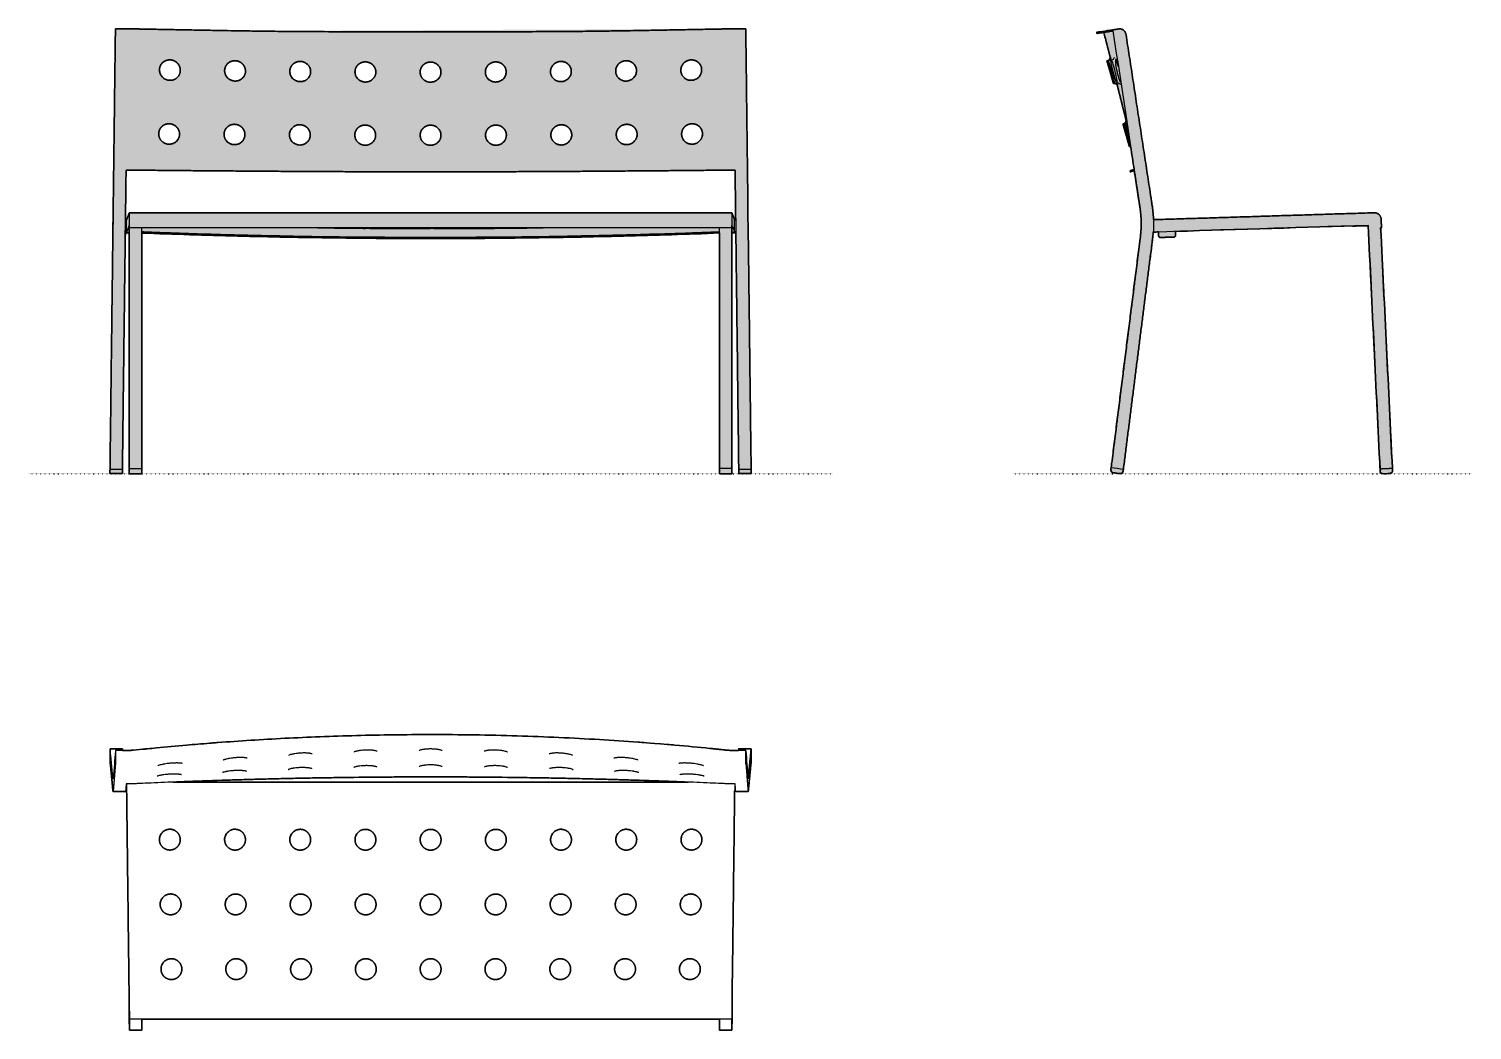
# Model space of a CAD drawing. Header units: millimetres. Extents: x 0 to 2561, y -987 to 790.
import ezdxf

# ---------------------------------------------------------------- set-up
doc = ezdxf.new("R2010")
doc.units = ezdxf.units.MM
doc.linetypes.add('Dots', pattern=[1, 0, -1])
doc.layers.add('Blocks', color=7, linetype='Continuous')
doc.layers.add('Blocks$Fill', color=7, linetype='Continuous', true_color=0xffffff)
for name, color, linetype, lineweight, true_color in [('Blocks$Inner', 7, 'Continuous', 25, 0x007f00), ('Blocks$Outline', 7, 'Continuous', 35, 0xff3f3f), ('Groud', 7, 'Dots', 25, 0x243775)]:
    doc.layers.add(name, color=color, linetype=linetype, lineweight=lineweight, true_color=true_color)

# ---------------------------------------------------------------- blocks, each defined once
blk = doc.blocks.new('Balcony Dining Bench Top')
at = {"layer": 'Blocks$Inner'}
for p, q in [((-490.3, 365.3), (-490.4, 365.3)), ((-278.9, 345.9), (-278.9, 345.8)), ((-393.7, 116.6), (-393.7, 116.5)), ((-252.1, 97.5), (-252.1, 97.5)), ((-508.5, 1.5), (-508.5, 1.5)), ((-393.7, 1.2), (-393.7, 1.1)), ((-481.8, -248.3), (-481.8, -248.3)), ((-252.1, -247.6), (-252.1, -247.6)), ((-375.3, -365.3), (-375.3, -365.3)), ((-278.9, -463), (-278.9, -463.1)), ((-260.4, -594.6), (-260.3, -594.6))]:
    blk.add_line(p, q, dxfattribs=at)
for points, knots in [([(-629.5, 452.8), (-630, 452.9), (-630.3, 452.9), (-632.2, 452.9), (-634.2, 452.9), (-637.8, 452.9), (-641.5, 452.9), (-645.1, 452.9), (-648.7, 452.9), (-650.4, 452.9), (-651.4, 452.9), (-651.7, 452.8), (-651.7, 452.8)], [22, 22, 22, 22, 30.5, 30.5, 30.5, 39, 39, 39, 47.5, 47.5, 47.5, 52.343763, 52.343763, 52.343763, 52.343763]), ([(-648.6, 443.3), (-648.7, 437.7), (-648.7, 432), (-648.7, 424.4), (-648.7, 422.9), (-648.7, 419.8), (-648.7, 418.3), (-648.8, 414.2), (-649, 411.7), (-649.4, 406.9), (-649.7, 404.5), (-649.9, 402.2)], [0, 0, 0, 0, 16.601863, 16.601863, 20.742388, 20.742388, 24.882913, 24.882913, 33.163963, 33.163963, 41.180741, 41.180741, 41.180741, 41.180741]), ([(-637.8, 443.3), (-637.8, 443.3), (-637.9, 443.3), (-638, 443.3), (-638, 443.3), (-638, 443.3), (-638.1, 443.3)], [-11.0099325, -11.0099325, -11.0099325, -11.0099325, -10.7835557, -10.7835557, -10.7835557, -10.7001076, -10.7001076, -10.7001076, -10.7001076]), ([(-635.2, 443.3), (-635.2, 443.3), (-635.2, 443.3), (-635.3, 443.3), (-636.1, 443.3), (-637, 443.3), (-637.8, 443.3)], [-13.622924, -13.622924, -13.622924, -13.622924, -13.500072, -13.500072, -13.500072, -11.009932, -11.009932, -11.009932, -11.009932]), ([(-625.1, 443.4), (-625.1, 443.4), (-625.1, 443.4), (-625.2, 443.4), (-625.2, 443.4), (-625.3, 443.4), (-625.4, 443.4), (-625.5, 443.4), (-625.6, 443.3), (-625.8, 443.3), (-626, 443.3), (-626.2, 443.3), (-626.4, 443.3), (-626.8, 443.3), (-627.4, 443.3), (-628, 443.3), (-628.6, 443.3), (-629.3, 443.3), (-630.1, 443.3), (-630.9, 443.3), (-631.7, 443.3), (-632.6, 443.3), (-633.3, 443.3), (-634.1, 443.3), (-634.8, 443.3)], [-28.296873, -28.296873, -28.296873, -28.296873, -27.680001, -27.680001, -27.680001, -27.055984, -27.055984, -27.055984, -25.785851, -25.785851, -25.785851, -24.485943, -24.485943, -24.485943, -21.806394, -21.806394, -21.806394, -19.055544, -19.055544, -19.055544, -16.271575, -16.271575, -16.271575, -13.961966, -13.961966, -13.961966, -13.961966]), ([(-589.2, 424.2), (-589.2, 421.8), (-589.3, 419.4), (-589.3, 417.1), (-589.3, 414.7), (-589.4, 412.4), (-589.5, 410), (-589.6, 407.6), (-589.7, 405.3), (-589.8, 402.9), (-590.1, 397.3), (-590.3, 391.7), (-590.6, 386.1), (-590.9, 378.2), (-591.3, 370.2), (-591.6, 362.2), (-592.2, 346.3), (-592.9, 330.4), (-593.5, 314.5), (-594.4, 291.5), (-595.2, 268.5), (-595.9, 245.4), (-596.2, 236.6), (-596.4, 227.8), (-596.7, 219), (-597, 210.1), (-597.2, 201.3), (-597.5, 192.4), (-597.7, 183.6), (-597.9, 174.7), (-598.1, 165.9), (-598.3, 160.2), (-598.4, 154.6), (-598.6, 148.9), (-598.7, 143.3), (-598.8, 137.6), (-598.9, 131.9), (-599.1, 126.3), (-599.2, 120.6), (-599.3, 115), (-599.5, 103.7), (-599.8, 92.3), (-600, 81), (-600.1, 69.7), (-600.3, 58.3), (-600.5, 47), (-600.8, 23.1), (-601.1, -0.9), (-601.3, -24.8), (-601.4, -33.6), (-601.4, -42.3), (-601.5, -51.1), (-601.5, -59.9), (-601.6, -68.6), (-601.6, -77.4), (-601.6, -86.1), (-601.7, -94.9), (-601.7, -103.6), (-601.7, -105), (-601.7, -106.4), (-601.7, -107.8), (-601.7, -109.2), (-601.7, -110.6), (-601.7, -111.9), (-601.7, -113.3), (-601.7, -114.7), (-601.7, -116.1)], [0.000019, 0.000019, 0.000019, 0.000019, 7.08982, 7.08982, 7.08982, 14.176741, 14.176741, 14.176741, 21.23183, 21.23183, 21.23183, 38.07293, 38.07293, 38.07293, 61.967387, 61.967387, 61.967387, 109.758517, 109.758517, 109.758517, 178.860742, 178.860742, 178.860742, 205.352515, 205.352515, 205.352515, 231.889817, 231.889817, 231.889817, 258.427166, 258.427166, 258.427166, 275.415243, 275.415243, 275.415243, 292.391937, 292.391937, 292.391937, 309.370735, 309.370735, 309.370735, 343.322504, 343.322504, 343.322504, 377.383168, 377.383168, 377.383168, 449.136176, 449.136176, 449.136176, 475.470513, 475.470513, 475.470513, 501.739585, 501.739585, 501.739585, 528.009357, 528.009357, 528.009357, 532.154266, 532.154266, 532.154266, 536.298776, 536.298776, 536.298776, 540.441973, 540.441973, 540.441973, 540.441973]), ([(-589.2, 423.6), (-589.2, 423.6), (-589.1, 423.6), (-589, 423.6), (-588.8, 423.6), (-588.5, 423.6), (-588.2, 423.6), (-587.9, 423.6), (-587.6, 423.6), (-587.2, 423.6), (-586.9, 423.6), (-586.5, 423.6), (-586.2, 423.6), (-585.8, 423.5), (-585.4, 423.5), (-585, 423.5), (-584.6, 423.5), (-584.2, 423.5), (-583.8, 423.5), (-583.4, 423.5), (-583, 423.5), (-582.5, 423.5), (-582.1, 423.5), (-581.6, 423.5), (-581.2, 423.5), (-580.8, 423.5), (-580.3, 423.5), (-579.9, 423.5), (-577.1, 423.4), (-574.4, 423.4), (-571.6, 423.4), (-568.9, 423.3), (-566.1, 423.3), (-563.4, 423.3), (-557.9, 423.2), (-552.4, 423.1), (-546.9, 423.1), (-535.9, 422.9), (-524.9, 422.8), (-513.9, 422.7), (-502.9, 422.5), (-491.9, 422.4), (-480.9, 422.3), (-469.9, 422.1), (-458.9, 422), (-447.9, 421.9), (-437, 421.7), (-426, 421.6), (-415, 421.5), (-404, 421.3), (-393, 421.2), (-382, 421.1), (-371, 420.9), (-360, 420.8), (-349, 420.7), (-338, 420.5), (-327, 420.4), (-316, 420.3), (-305, 420.1), (-294, 420), (-283.1, 419.9), (-272.1, 419.7), (-261.1, 419.6), (-250.1, 419.4), (-239.1, 419.3), (-228.1, 419.2), (-217.1, 419), (-206.1, 418.9), (-195.1, 418.8), (-184.1, 418.6), (-183.7, 418.6), (-183.1, 418.6), (-182.6, 418.6), (-182.1, 418.6), (-181.7, 418.6), (-181.2, 418.6), (-180.7, 418.6), (-180.2, 418.6), (-179.7, 418.6), (-179.3, 418.6), (-178.8, 418.6), (-178.4, 418.6), (-177.9, 418.6), (-177.5, 418.6), (-177.1, 418.6), (-176.7, 418.6), (-176.3, 418.5), (-176, 418.5), (-175.6, 418.5), (-175.3, 418.5), (-174.9, 418.5), (-174.6, 418.5), (-174.3, 418.5), (-174.1, 418.5), (-173.8, 418.5), (-173.6, 418.5), (-173.3, 418.5), (-173.1, 418.5), (-173, 418.5), (-172.8, 418.5), (-172.7, 418.5), (-172.5, 418.5), (-172.4, 418.5), (-172.4, 418.5), (-172.3, 418.5), (-172.3, 418.5)], [19.738193, 19.738193, 19.738193, 19.738193, 20.156434, 20.156434, 20.156434, 21.511312, 21.511312, 21.511312, 22.867335, 22.867335, 22.867335, 24.223359, 24.223359, 24.223359, 25.578236, 25.578236, 25.578236, 26.934317, 26.934317, 26.934317, 28.290368, 28.290368, 28.290368, 29.645175, 29.645175, 29.645175, 31.001115, 31.001115, 31.001115, 39.250155, 39.250155, 39.250155, 47.499195, 47.499195, 47.499195, 63.997274, 63.997274, 63.997274, 96.993431, 96.993431, 96.993431, 129.989588, 129.989588, 129.989588, 162.985744, 162.985744, 162.985744, 195.9819, 195.9819, 195.9819, 228.978056, 228.978056, 228.978056, 261.974212, 261.974212, 261.974212, 294.970368, 294.970368, 294.970368, 327.966524, 327.966524, 327.966524, 360.962681, 360.962681, 360.962681, 393.958838, 393.958838, 393.958838, 426.954997, 426.954997, 426.954997, 428.445021, 428.445021, 428.445021, 429.93366, 429.93366, 429.93366, 431.4239, 431.4239, 431.4239, 432.914168, 432.914168, 432.914168, 434.402865, 434.402865, 434.402865, 435.893082, 435.893082, 435.893082, 437.3833, 437.3833, 437.3833, 438.871997, 438.871997, 438.871997, 440.362266, 440.362266, 440.362266, 441.852507, 441.852507, 441.852507, 443.341146, 443.341146, 443.341146, 444.831308, 444.831308, 444.831308, 444.831308]), ([(-171.5, 418.5), (-171.7, 418.5), (-171.8, 418.5), (-171.9, 418.5), (-172.1, 418.5), (-172.2, 418.5), (-172.3, 418.5)], [-31.102037, -31.102037, -31.102037, -31.102037, -30.5, -30.5, -30.5, -30.004939, -30.004939, -30.004939, -30.004939]), ([(-651.5, 387), (-651.7, 384.5), (-652, 382), (-654.3, 359.4), (-656.2, 338.7), (-658.4, 313), (-658.8, 308.6), (-659.2, 304.1)], [56.375808, 56.375808, 56.375808, 56.375808, 65.240052, 65.240052, 135.978866, 135.978866, 150.686593, 150.686593, 150.686593, 150.686593]), ([(-649.9, 402.2), (-650.2, 399.7), (-650.5, 397.1), (-650.7, 394.3), (-650.8, 394), (-650.8, 393.4), (-650.9, 392.4), (-651.2, 390.2), (-651.4, 388.3), (-651.5, 387)], [41.180741, 41.180741, 41.180741, 41.180741, 48.778274, 48.778274, 49.727966, 49.727966, 50.677658, 52.577041, 56.375808, 56.375808, 56.375808, 56.375808]), ([(-621.6, 367.9), (-621.6, 367.9), (-621.6, 367.8), (-621.7, 367.7), (-621.7, 367.7), (-621.8, 367.6), (-621.8, 367.4), (-621.9, 367.2), (-622, 366.9), (-622.1, 366.6), (-622.4, 365.9), (-622.6, 365), (-622.9, 364), (-623.2, 362.9), (-623.5, 361.7), (-623.7, 360.4), (-623.9, 359.7), (-624, 359), (-624.1, 358.3), (-624.3, 357.6), (-624.4, 356.9), (-624.5, 356.1), (-624.8, 354.6), (-625, 353), (-625.2, 351.4), (-625.3, 350.6), (-625.4, 349.8), (-625.5, 349), (-625.6, 348.1), (-625.7, 347.3), (-625.8, 346.4)], [12.72517, 12.72517, 12.72517, 12.72517, 13.948624, 13.948624, 13.948624, 15.17308, 15.17308, 15.17308, 17.610642, 17.610642, 17.610642, 22.542404, 22.542404, 22.542404, 27.52806, 27.52806, 27.52806, 30.027396, 30.027396, 30.027396, 32.551208, 32.551208, 32.551208, 37.57214, 37.57214, 37.57214, 40.097875, 40.097875, 40.097875, 42.627421, 42.627421, 42.627421, 42.627421]), ([(-602.9, 369.5), (-602.9, 369.4), (-602.9, 369.4), (-603, 369.3), (-603, 369.2), (-603, 369.1), (-603.1, 369), (-603.2, 368.8), (-603.3, 368.5), (-603.4, 368.1), (-603.6, 367.4), (-603.8, 366.5), (-604.1, 365.4), (-604.2, 364.9), (-604.3, 364.3), (-604.4, 363.7), (-604.5, 363.1), (-604.7, 362.5), (-604.8, 361.8), (-604.9, 361.2), (-605, 360.5), (-605.1, 359.8), (-605.2, 359.1), (-605.3, 358.3), (-605.4, 357.6), (-605.6, 356), (-605.8, 354.5), (-605.9, 352.8), (-606, 352), (-606.1, 351.2), (-606.2, 350.4), (-606.2, 349.5), (-606.3, 348.7), (-606.3, 347.8)], [13.117837, 13.117837, 13.117837, 13.117837, 14.340389, 14.340389, 14.340389, 15.564313, 15.564313, 15.564313, 18.000968, 18.000968, 18.000968, 22.929726, 22.929726, 22.929726, 25.420707, 25.420707, 25.420707, 27.904127, 27.904127, 27.904127, 30.40133, 30.40133, 30.40133, 32.923413, 32.923413, 32.923413, 37.941522, 37.941522, 37.941522, 40.466053, 40.466053, 40.466053, 42.99513, 42.99513, 42.99513, 42.99513]), ([(-490.4, 365.3), (-490.6, 365.3), (-490.9, 365.3), (-491.4, 365.3), (-491.6, 365.2), (-492.1, 365.2), (-492.4, 365.2), (-492.9, 365.1), (-493.2, 365.1), (-493.7, 365), (-494, 364.9), (-494.5, 364.8), (-494.7, 364.8), (-495.2, 364.6), (-495.5, 364.6), (-496, 364.4), (-496.2, 364.3), (-496.7, 364.2), (-496.9, 364.1), (-497.4, 363.9), (-497.7, 363.8), (-498.1, 363.6), (-498.4, 363.5), (-498.8, 363.2), (-499.1, 363.1), (-499.5, 362.9), (-499.7, 362.7), (-500.2, 362.5), (-500.4, 362.3), (-500.8, 362), (-501.1, 361.9), (-501.5, 361.6), (-501.7, 361.4), (-502.1, 361.1), (-502.3, 360.9), (-502.7, 360.6), (-502.9, 360.4), (-503.2, 360.1), (-503.4, 359.9), (-503.8, 359.5), (-504, 359.3), (-504.3, 358.9), (-504.5, 358.7), (-504.8, 358.3), (-505, 358.1), (-505.3, 357.7), (-505.4, 357.5), (-505.7, 357.1), (-505.9, 356.9), (-506.2, 356.4), (-506.3, 356.2), (-506.5, 355.7), (-506.7, 355.5), (-506.9, 355.1), (-507, 354.8), (-507.2, 354.3), (-507.3, 354.1), (-507.5, 353.6), (-507.6, 353.4), (-507.8, 352.9), (-507.9, 352.6), (-508.1, 352.2), (-508.1, 351.9), (-508.3, 351.4), (-508.3, 351.2), (-508.4, 350.6), (-508.5, 350.4), (-508.6, 349.9), (-508.6, 349.6), (-508.7, 349.1), (-508.7, 348.8), (-508.8, 348.6)], [29.195049, 29.195049, 29.195049, 29.195049, 29.950429, 29.950429, 30.730645, 30.730645, 31.510861, 31.510861, 32.290911, 32.290911, 33.070961, 33.070961, 33.851011, 33.851011, 34.631061, 34.631061, 35.411111, 35.411111, 36.191161, 36.191161, 36.971211, 36.971211, 37.751261, 37.751261, 38.531419, 38.531419, 39.311576, 39.311576, 40.091733, 40.091733, 40.871891, 40.871891, 41.652048, 41.652048, 42.432205, 42.432205, 43.212363, 43.212363, 43.99252, 43.99252, 44.773054, 44.773054, 45.553587, 45.553587, 46.334121, 46.334121, 47.114654, 47.114654, 47.895188, 47.895188, 48.675722, 48.675722, 49.456255, 49.456255, 50.236789, 50.236789, 51.017785, 51.017785, 51.798781, 51.798781, 52.579777, 52.579777, 53.360773, 53.360773, 54.141769, 54.141769, 54.922765, 54.922765, 55.703761, 55.703761, 56.484758, 56.484758, 56.484758, 56.484758]), ([(-472, 345), (-471.9, 345.3), (-471.9, 345.6), (-471.9, 345.9), (-471.9, 346.2), (-471.9, 346.6), (-471.9, 346.9), (-471.9, 347.2), (-471.9, 347.4), (-471.9, 347.7), (-471.9, 347.9), (-471.9, 348.2), (-472, 348.5), (-472, 348.7), (-472, 349), (-472, 349.2), (-472.1, 349.5), (-472.1, 349.8), (-472.2, 350), (-472.2, 350.3), (-472.3, 350.5), (-472.3, 350.8), (-472.4, 351), (-472.4, 351.3), (-472.5, 351.5), (-472.6, 351.8), (-472.6, 352), (-472.7, 352.3), (-472.8, 352.5), (-472.9, 352.8), (-473, 353), (-473.1, 353.3), (-473.2, 353.5), (-473.3, 353.8), (-473.3, 354), (-473.5, 354.2), (-473.6, 354.5), (-473.7, 354.7), (-473.8, 354.9), (-473.9, 355.2), (-474, 355.4), (-474.1, 355.6), (-474.3, 355.9), (-474.4, 356.1), (-474.5, 356.3), (-474.7, 356.5), (-474.8, 356.7), (-474.9, 357), (-475.1, 357.2), (-475.2, 357.4), (-475.4, 357.6), (-475.5, 357.8), (-475.7, 358), (-475.9, 358.2), (-476, 358.4), (-476.2, 358.6), (-476.4, 358.8), (-476.5, 359), (-476.7, 359.2), (-476.9, 359.4), (-477.1, 359.6), (-477.2, 359.8), (-477.4, 360), (-477.6, 360.2), (-477.8, 360.3), (-478, 360.5), (-478.2, 360.7), (-478.4, 360.9), (-478.6, 361), (-478.8, 361.2), (-479, 361.3), (-479.2, 361.5), (-479.4, 361.7), (-479.6, 361.8), (-479.8, 362), (-480, 362.1), (-480.3, 362.3), (-480.5, 362.4), (-480.7, 362.5), (-480.9, 362.7), (-481.2, 362.8), (-481.4, 362.9), (-481.6, 363.1), (-481.8, 363.2), (-482.1, 363.3), (-482.3, 363.4), (-482.5, 363.5), (-482.8, 363.6), (-483, 363.7), (-483.2, 363.8), (-483.5, 363.9), (-483.7, 364), (-484, 364.1), (-484.2, 364.2), (-484.5, 364.3), (-484.7, 364.4), (-485, 364.5), (-485.2, 364.5), (-485.5, 364.6), (-485.7, 364.7), (-486, 364.7), (-486.2, 364.8), (-486.5, 364.9), (-486.7, 364.9), (-487, 365), (-487.2, 365), (-487.5, 365), (-487.7, 365.1), (-488, 365.1), (-488.3, 365.2), (-488.5, 365.2), (-488.8, 365.2), (-489, 365.2), (-489.3, 365.2), (-489.6, 365.3), (-489.8, 365.3), (-490, 365.3), (-490.3, 365.3)], [114.665066, 114.665066, 114.665066, 114.665066, 115.641862, 115.641862, 115.641862, 116.619058, 116.619058, 116.619058, 117.405266, 117.405266, 117.405266, 118.187257, 118.187257, 118.187257, 118.966472, 118.966472, 118.966472, 119.744308, 119.744308, 119.744308, 120.522138, 120.522138, 120.522138, 121.301336, 121.301336, 121.301336, 122.083299, 122.083299, 122.083299, 122.869467, 122.869467, 122.869467, 123.655634, 123.655634, 123.655634, 124.437573, 124.437573, 124.437573, 125.216727, 125.216727, 125.216727, 125.994492, 125.994492, 125.994492, 126.772243, 126.772243, 126.772243, 127.551355, 127.551355, 127.551355, 128.333226, 128.333226, 128.333226, 129.119296, 129.119296, 129.119296, 129.905195, 129.905195, 129.905195, 130.68686, 130.68686, 130.68686, 131.465734, 131.465734, 131.465734, 132.243213, 132.243213, 132.243213, 133.020675, 133.020675, 133.020675, 133.799493, 133.799493, 133.799493, 134.581066, 134.581066, 134.581066, 135.366837, 135.366837, 135.366837, 136.152287, 136.152287, 136.152287, 136.933505, 136.933505, 136.933505, 137.711933, 137.711933, 137.711933, 138.488968, 138.488968, 138.488968, 139.265986, 139.265986, 139.265986, 140.044363, 140.044363, 140.044363, 140.825497, 140.825497, 140.825497, 141.610831, 141.610831, 141.610831, 142.395845, 142.395845, 142.395845, 143.176636, 143.176636, 143.176636, 143.954647, 143.954647, 143.954647, 144.731276, 144.731276, 144.731276, 145.443186, 145.443186, 145.443186, 145.443186]), ([(-375.5, 363.9), (-375.7, 363.9), (-375.9, 363.9), (-376.4, 363.8), (-376.6, 363.8), (-377.1, 363.8), (-377.4, 363.8), (-377.9, 363.7), (-378.2, 363.7), (-378.7, 363.6), (-379, 363.5), (-379.5, 363.4), (-379.7, 363.4), (-380.2, 363.2), (-380.5, 363.2), (-381, 363), (-381.2, 363), (-381.7, 362.8), (-381.9, 362.7), (-382.4, 362.5), (-382.7, 362.4), (-383.1, 362.2), (-383.4, 362.1), (-383.8, 361.9), (-384.1, 361.7), (-384.5, 361.5), (-384.8, 361.4), (-385.2, 361.1), (-385.4, 360.9), (-385.9, 360.7), (-386.1, 360.5), (-386.5, 360.2), (-386.7, 360.1), (-387.1, 359.7), (-387.3, 359.6), (-387.7, 359.2), (-387.9, 359.1), (-388.3, 358.7), (-388.5, 358.5), (-388.8, 358.1), (-389, 358), (-389.3, 357.6), (-389.5, 357.4), (-389.8, 357), (-390, 356.8), (-390.3, 356.4), (-390.5, 356.1), (-390.8, 355.7), (-390.9, 355.5), (-391.2, 355.1), (-391.3, 354.8), (-391.6, 354.4), (-391.7, 354.2), (-391.9, 353.7), (-392.1, 353.5), (-392.3, 353), (-392.4, 352.8), (-392.6, 352.3), (-392.7, 352), (-392.9, 351.5), (-393, 351.3), (-393.1, 350.8), (-393.2, 350.6), (-393.3, 350.1), (-393.4, 349.8), (-393.5, 349.3), (-393.6, 349), (-393.6, 348.5), (-393.7, 348.3), (-393.8, 347.8), (-393.8, 347.5), (-393.8, 347.2)], [87.344814, 87.344814, 87.344814, 87.344814, 87.995, 87.995, 88.775223, 88.775223, 89.555447, 89.555447, 90.335616, 90.335616, 91.115786, 91.115786, 91.895956, 91.895956, 92.676126, 92.676126, 93.456295, 93.456295, 94.236465, 94.236465, 95.016635, 95.016635, 95.796804, 95.796804, 96.577015, 96.577015, 97.357226, 97.357226, 98.137436, 98.137436, 98.917647, 98.917647, 99.697858, 99.697858, 100.478068, 100.478068, 101.258279, 101.258279, 102.038489, 102.038489, 102.818867, 102.818867, 103.599244, 103.599244, 104.379621, 104.379621, 105.159998, 105.159998, 105.940376, 105.940376, 106.720753, 106.720753, 107.50113, 107.50113, 108.281507, 108.281507, 109.062104, 109.062104, 109.8427, 109.8427, 110.623296, 110.623296, 111.403892, 111.403892, 112.184488, 112.184488, 112.965084, 112.965084, 113.745681, 113.745681, 114.526277, 114.526277, 114.526277, 114.526277]), ([(-357, 343.5), (-357, 343.8), (-357, 344.1), (-357, 344.5), (-357, 344.8), (-357, 345.1), (-357, 345.4), (-357, 345.7), (-357, 346), (-357, 346.2), (-357, 346.5), (-357, 346.7), (-357, 347), (-357, 347.3), (-357.1, 347.5), (-357.1, 347.8), (-357.1, 348), (-357.2, 348.3), (-357.2, 348.5), (-357.3, 348.8), (-357.3, 349.1), (-357.4, 349.3), (-357.4, 349.6), (-357.5, 349.8), (-357.6, 350.1), (-357.6, 350.3), (-357.7, 350.6), (-357.8, 350.8), (-357.9, 351.1), (-357.9, 351.3), (-358, 351.6), (-358.1, 351.8), (-358.2, 352.1), (-358.3, 352.3), (-358.4, 352.5), (-358.5, 352.8), (-358.6, 353), (-358.7, 353.2), (-358.8, 353.5), (-358.9, 353.7), (-359.1, 353.9), (-359.2, 354.2), (-359.3, 354.4), (-359.4, 354.6), (-359.6, 354.8), (-359.7, 355.1), (-359.8, 355.3), (-360, 355.5), (-360.1, 355.7), (-360.3, 355.9), (-360.4, 356.2), (-360.6, 356.4), (-360.7, 356.6), (-360.9, 356.8), (-361.1, 357), (-361.2, 357.2), (-361.4, 357.4), (-361.6, 357.6), (-361.7, 357.8), (-361.9, 358), (-362.1, 358.2), (-362.3, 358.3), (-362.5, 358.5), (-362.6, 358.7), (-362.8, 358.9), (-363, 359.1), (-363.2, 359.2), (-363.4, 359.4), (-363.6, 359.6), (-363.8, 359.7), (-364, 359.9), (-364.2, 360.1), (-364.4, 360.2), (-364.6, 360.4), (-364.8, 360.5), (-365.1, 360.7), (-365.3, 360.8), (-365.5, 361), (-365.7, 361.1), (-365.9, 361.2), (-366.2, 361.4), (-366.4, 361.5), (-366.6, 361.6), (-366.8, 361.7), (-367.1, 361.9), (-367.3, 362), (-367.5, 362.1), (-367.8, 362.2), (-368, 362.3), (-368.2, 362.4), (-368.5, 362.5), (-368.7, 362.6), (-369, 362.7), (-369.2, 362.8), (-369.5, 362.9), (-369.7, 363), (-370, 363), (-370.2, 363.1), (-370.5, 363.2), (-370.7, 363.2), (-371, 363.3), (-371.2, 363.4), (-371.5, 363.4), (-371.7, 363.5), (-372, 363.5), (-372.2, 363.6), (-372.5, 363.6), (-372.7, 363.7), (-373, 363.7), (-373.3, 363.7), (-373.5, 363.8), (-373.8, 363.8), (-374, 363.8), (-374.3, 363.8), (-374.5, 363.8), (-374.8, 363.9), (-375.1, 363.9), (-375.3, 363.9), (-375.4, 363.9), (-375.4, 363.9), (-375.5, 363.9)], [56.388656, 56.388656, 56.388656, 56.388656, 57.363934, 57.363934, 57.363934, 58.340298, 58.340298, 58.340298, 59.125867, 59.125867, 59.125867, 59.907221, 59.907221, 59.907221, 60.685799, 60.685799, 60.685799, 61.462997, 61.462997, 61.462997, 62.24019, 62.24019, 62.24019, 63.018751, 63.018751, 63.018751, 63.800075, 63.800075, 63.800075, 64.585604, 64.585604, 64.585604, 65.37113, 65.37113, 65.37113, 66.152436, 66.152436, 66.152436, 66.930964, 66.930964, 66.930964, 67.708111, 67.708111, 67.708111, 68.485251, 68.485251, 68.485251, 69.263757, 69.263757, 69.263757, 70.045026, 70.045026, 70.045026, 70.8305, 70.8305, 70.8305, 71.615918, 71.615918, 71.615918, 72.397117, 72.397117, 72.397117, 73.175537, 73.175537, 73.175537, 73.952577, 73.952577, 73.952577, 74.729608, 74.729608, 74.729608, 75.508006, 75.508006, 75.508006, 76.289167, 76.289167, 76.289167, 77.074533, 77.074533, 77.074533, 77.859813, 77.859813, 77.859813, 78.640876, 78.640876, 78.640876, 79.419161, 79.419161, 79.419161, 80.196066, 80.196066, 80.196066, 80.972964, 80.972964, 80.972964, 81.751229, 81.751229, 81.751229, 82.532259, 82.532259, 82.532259, 83.317494, 83.317494, 83.317494, 84.102639, 84.102639, 84.102639, 84.88357, 84.88357, 84.88357, 85.661726, 85.661726, 85.661726, 86.438505, 86.438505, 86.438505, 87.215282, 87.215282, 87.215282, 87.344814, 87.344814, 87.344814, 87.344814]), ([(-260.5, 362.5), (-260.7, 362.5), (-260.9, 362.5), (-261.4, 362.4), (-261.6, 362.4), (-262.1, 362.4), (-262.4, 362.4), (-262.9, 362.3), (-263.2, 362.3), (-263.7, 362.2), (-264, 362.1), (-264.5, 362), (-264.7, 362), (-265.2, 361.9), (-265.5, 361.8), (-266, 361.6), (-266.2, 361.6), (-266.7, 361.4), (-266.9, 361.3), (-267.4, 361.1), (-267.7, 361), (-268.1, 360.8), (-268.4, 360.7), (-268.9, 360.5), (-269.1, 360.4), (-269.5, 360.1), (-269.8, 360), (-270.2, 359.7), (-270.4, 359.6), (-270.9, 359.3), (-271.1, 359.1), (-271.5, 358.8), (-271.7, 358.7), (-272.1, 358.4), (-272.3, 358.2), (-272.7, 357.9), (-272.9, 357.7), (-273.3, 357.3), (-273.5, 357.2), (-273.8, 356.8), (-274, 356.6), (-274.4, 356.2), (-274.6, 356), (-274.9, 355.6), (-275, 355.4), (-275.4, 355), (-275.5, 354.8), (-275.8, 354.4), (-276, 354.1), (-276.2, 353.7), (-276.4, 353.5), (-276.6, 353), (-276.8, 352.8), (-277, 352.4), (-277.1, 352.1), (-277.3, 351.6), (-277.4, 351.4), (-277.6, 350.9), (-277.7, 350.7), (-277.9, 350.2), (-278, 349.9), (-278.2, 349.5), (-278.2, 349.2), (-278.4, 348.7), (-278.4, 348.5), (-278.6, 348), (-278.6, 347.7), (-278.7, 347.2), (-278.8, 346.9), (-278.8, 346.4), (-278.9, 346.2), (-278.9, 345.9)], [89.168215, 89.168215, 89.168215, 89.168215, 89.753386, 89.753386, 90.533613, 90.533613, 91.313841, 91.313841, 92.094065, 92.094065, 92.874289, 92.874289, 93.654513, 93.654513, 94.434737, 94.434737, 95.214961, 95.214961, 95.995185, 95.995185, 96.775409, 96.775409, 97.555633, 97.555633, 98.335861, 98.335861, 99.11609, 99.11609, 99.896318, 99.896318, 100.676547, 100.676547, 101.456775, 101.456775, 102.237004, 102.237004, 103.017233, 103.017233, 103.797461, 103.797461, 104.577714, 104.577714, 105.357966, 105.357966, 106.138219, 106.138219, 106.918471, 106.918471, 107.698724, 107.698724, 108.478976, 108.478976, 109.259229, 109.259229, 110.039481, 110.039481, 110.819769, 110.819769, 111.600057, 111.600057, 112.380344, 112.380344, 113.160632, 113.160632, 113.94092, 113.94092, 114.721208, 114.721208, 115.501496, 115.501496, 116.281783, 116.281783, 116.281783, 116.281783]), ([(-242.1, 342), (-242.1, 342.3), (-242.1, 342.7), (-242.1, 343), (-242, 343.3), (-242, 343.7), (-242, 344), (-242, 344.2), (-242, 344.5), (-242, 344.8), (-242.1, 345), (-242.1, 345.3), (-242.1, 345.5), (-242.1, 345.8), (-242.1, 346.1), (-242.2, 346.3), (-242.2, 346.6), (-242.3, 346.8), (-242.3, 347.1), (-242.3, 347.3), (-242.4, 347.6), (-242.4, 347.8), (-242.5, 348.1), (-242.6, 348.4), (-242.6, 348.6), (-242.7, 348.9), (-242.8, 349.1), (-242.8, 349.4), (-242.9, 349.6), (-243, 349.9), (-243.1, 350.1), (-243.2, 350.3), (-243.3, 350.6), (-243.4, 350.8), (-243.4, 351.1), (-243.6, 351.3), (-243.7, 351.6), (-243.8, 351.8), (-243.9, 352), (-244, 352.3), (-244.1, 352.5), (-244.2, 352.7), (-244.4, 352.9), (-244.5, 353.2), (-244.6, 353.4), (-244.7, 353.6), (-244.9, 353.8), (-245, 354.1), (-245.2, 354.3), (-245.3, 354.5), (-245.5, 354.7), (-245.6, 354.9), (-245.8, 355.1), (-245.9, 355.3), (-246.1, 355.5), (-246.3, 355.7), (-246.4, 355.9), (-246.6, 356.1), (-246.8, 356.3), (-246.9, 356.5), (-247.1, 356.7), (-247.3, 356.9), (-247.5, 357.1), (-247.7, 357.3), (-247.9, 357.4), (-248, 357.6), (-248.2, 357.8), (-248.4, 358), (-248.6, 358.1), (-248.8, 358.3), (-249, 358.5), (-249.2, 358.6), (-249.4, 358.8), (-249.6, 358.9), (-249.9, 359.1), (-250.1, 359.2), (-250.3, 359.4), (-250.5, 359.5), (-250.7, 359.7), (-250.9, 359.8), (-251.2, 359.9), (-251.4, 360.1), (-251.6, 360.2), (-251.9, 360.3), (-252.1, 360.4), (-252.3, 360.5), (-252.6, 360.7), (-252.8, 360.8), (-253, 360.9), (-253.3, 361), (-253.5, 361.1), (-253.7, 361.2), (-254, 361.3), (-254.2, 361.4), (-254.5, 361.4), (-254.7, 361.5), (-255, 361.6), (-255.2, 361.7), (-255.5, 361.8), (-255.7, 361.8), (-256, 361.9), (-256.2, 362), (-256.5, 362), (-256.7, 362.1), (-257, 362.1), (-257.2, 362.2), (-257.5, 362.2), (-257.8, 362.3), (-258, 362.3), (-258.3, 362.3), (-258.5, 362.4), (-258.8, 362.4), (-259, 362.4), (-259.3, 362.4), (-259.6, 362.4), (-259.8, 362.5), (-260.1, 362.5), (-260.3, 362.5), (-260.4, 362.5), (-260.5, 362.5), (-260.5, 362.5)], [58.154659, 58.154659, 58.154659, 58.154659, 59.127809, 59.127809, 59.127809, 60.103475, 60.103475, 60.103475, 60.888805, 60.888805, 60.888805, 61.669922, 61.669922, 61.669922, 62.448267, 62.448267, 62.448267, 63.225234, 63.225234, 63.225234, 64.002198, 64.002198, 64.002198, 64.780532, 64.780532, 64.780532, 65.561631, 65.561631, 65.561631, 66.346937, 66.346937, 66.346937, 67.132238, 67.132238, 67.132238, 67.913324, 67.913324, 67.913324, 68.691636, 68.691636, 68.691636, 69.468571, 69.468571, 69.468571, 70.2455, 70.2455, 70.2455, 71.023799, 71.023799, 71.023799, 71.804862, 71.804862, 71.804862, 72.590132, 72.590132, 72.590132, 73.375395, 73.375395, 73.375395, 74.156444, 74.156444, 74.156444, 74.934719, 74.934719, 74.934719, 75.711616, 75.711616, 75.711616, 76.48851, 76.48851, 76.48851, 77.266773, 77.266773, 77.266773, 78.047802, 78.047802, 78.047802, 78.833037, 78.833037, 78.833037, 79.618267, 79.618267, 79.618267, 80.399283, 80.399283, 80.399283, 81.177528, 81.177528, 81.177528, 81.954395, 81.954395, 81.954395, 82.73126, 82.73126, 82.73126, 83.509497, 83.509497, 83.509497, 84.290499, 84.290499, 84.290499, 85.07571, 85.07571, 85.07571, 85.860915, 85.860915, 85.860915, 86.641909, 86.641909, 86.641909, 87.420132, 87.420132, 87.420132, 88.196979, 88.196979, 88.196979, 88.973826, 88.973826, 88.973826, 89.168215, 89.168215, 89.168215, 89.168215]), ([(-625.8, 346.4), (-625.8, 345.6), (-625.9, 344.8), (-626, 343.9), (-626, 343.1), (-626.1, 342.3), (-626.1, 341.4), (-626.2, 339.8), (-626.3, 338.2), (-626.3, 336.7), (-626.4, 335.9), (-626.4, 335.2), (-626.4, 334.4), (-626.4, 333.7), (-626.4, 333), (-626.3, 332.3), (-626.3, 331), (-626.3, 329.7), (-626.2, 328.6), (-626.1, 327.6), (-626, 326.6), (-625.9, 325.9), (-625.8, 325.5), (-625.7, 325.2), (-625.7, 325), (-625.6, 324.8), (-625.6, 324.7), (-625.6, 324.6), (-625.6, 324.5), (-625.5, 324.5), (-625.5, 324.4), (-625.5, 324.4), (-625.5, 324.3), (-625.5, 324.3)], [42.627421, 42.627421, 42.627421, 42.627421, 45.15496, 45.15496, 45.15496, 47.675139, 47.675139, 47.675139, 52.674296, 52.674296, 52.674296, 55.182604, 55.182604, 55.182604, 57.663932, 57.663932, 57.663932, 62.608244, 62.608244, 62.608244, 67.498108, 67.498108, 67.498108, 69.915087, 69.915087, 69.915087, 71.424144, 71.424144, 71.424144, 72.34396, 72.34396, 72.34396, 73.619836, 73.619836, 73.619836, 73.619836]), ([(-606.3, 347.8), (-606.4, 347), (-606.4, 346.2), (-606.5, 345.3), (-606.5, 344.5), (-606.6, 343.6), (-606.6, 342.8), (-606.6, 341.2), (-606.6, 339.6), (-606.6, 338.1), (-606.6, 337.3), (-606.6, 336.5), (-606.6, 335.8), (-606.6, 335.1), (-606.5, 334.4), (-606.5, 333.7), (-606.5, 333.1), (-606.4, 332.4), (-606.4, 331.8), (-606.3, 331.2), (-606.3, 330.6), (-606.2, 330.1), (-606.1, 329), (-606, 328), (-605.8, 327.3), (-605.8, 327), (-605.7, 326.6), (-605.6, 326.4), (-605.6, 326.3), (-605.6, 326.1), (-605.5, 326), (-605.5, 326), (-605.5, 326), (-605.5, 326)], [42.99513, 42.99513, 42.99513, 42.99513, 45.522614, 45.522614, 45.522614, 48.042641, 48.042641, 48.042641, 53.043267, 53.043267, 53.043267, 55.552783, 55.552783, 55.552783, 58.035368, 58.035368, 58.035368, 60.502542, 60.502542, 60.502542, 62.976124, 62.976124, 62.976124, 67.869828, 67.869828, 67.869828, 70.289671, 70.289671, 70.289671, 71.802656, 71.802656, 71.802656, 72.094659, 72.094659, 72.094659, 72.094659]), ([(-592.5, 340.8), (-592.5, 340.5), (-592.5, 340.2), (-592.5, 339.9), (-592.4, 334), (-592.4, 328), (-592.4, 322.1), (-592.4, 318.5), (-592.4, 315), (-592.4, 311.5), (-592.4, 303.9), (-592.4, 296.2), (-592.4, 288.6), (-592.4, 286.8), (-592.4, 285), (-592.4, 283.2), (-592.4, 273.8), (-592.3, 264.4), (-592.3, 254.9), (-592.3, 245.5), (-592.3, 236), (-592.3, 226.6), (-592.3, 224.9), (-592.3, 223.2), (-592.3, 221.6), (-592.3, 213.7), (-592.3, 205.9), (-592.3, 198), (-592.2, 188.5), (-592.2, 179), (-592.2, 169.4), (-592.2, 164.2), (-592.2, 159.1), (-592.2, 153.9), (-592.2, 149.5), (-592.2, 145.1), (-592.2, 140.7), (-592.2, 131.1), (-592.2, 121.5), (-592.2, 112), (-592.2, 103.3), (-592.2, 94.7), (-592.2, 86), (-592.2, 85.1), (-592.2, 84.2), (-592.2, 83.3), (-592.1, 73.8), (-592.1, 64.3), (-592.1, 54.8), (-592.1, 54), (-592.1, 53.1), (-592.1, 52.3), (-592.1, 43.7), (-592.1, 35), (-592.1, 26.4), (-592.1, 23.9), (-592.1, 21.3), (-592.1, 18.8), (-592.1, 11.9), (-592.1, 5), (-592.1, -1.8), (-592.1, -6.1), (-592.1, -10.4), (-592.1, -14.7), (-592.1, -19.8), (-592.1, -25), (-592.1, -30.2), (-592.1, -30.6), (-592.1, -31), (-592.1, -31.4), (-592.1, -37), (-592.1, -42.7), (-592.1, -48.3), (-592.1, -61.3), (-592.1, -74.3), (-592.1, -87.4), (-592.1, -96.9), (-592.1, -106.5), (-592.1, -116.1), (-592.1, -125.7), (-592.1, -135.2), (-592.1, -144.8), (-592.1, -157.9), (-592.1, -170.9), (-592.1, -183.9), (-592.1, -189.5), (-592.1, -195.1), (-592.1, -200.7), (-592.1, -201.1), (-592.1, -201.6), (-592.1, -202), (-592.1, -207.2), (-592.1, -212.3), (-592.1, -217.5), (-592.1, -221.8), (-592.1, -226.1), (-592.1, -230.3), (-592.1, -237.2), (-592.1, -244.1), (-592.1, -251), (-592.1, -253.5), (-592.1, -256.1), (-592.1, -258.6), (-592.1, -267.2), (-592.1, -275.8), (-592.1, -284.5), (-592.1, -285.3), (-592.1, -286.1), (-592.1, -287), (-592.1, -296.5), (-592.1, -306), (-592.2, -315.5), (-592.2, -316.4), (-592.2, -317.3), (-592.2, -318.2), (-592.2, -326.8), (-592.2, -335.5), (-592.2, -344.2), (-592.2, -353.7), (-592.2, -363.3), (-592.2, -372.9), (-592.2, -377.3), (-592.2, -381.7), (-592.2, -386), (-592.2, -391.2), (-592.2, -396.4), (-592.2, -401.6), (-592.2, -411.1), (-592.2, -420.7), (-592.3, -430.2), (-592.3, -438.1), (-592.3, -445.9), (-592.3, -453.7), (-592.3, -455.4), (-592.3, -457.1), (-592.3, -458.7), (-592.3, -468.2), (-592.3, -477.7), (-592.3, -487.1), (-592.3, -496.5), (-592.4, -506), (-592.4, -515.4), (-592.4, -517.2), (-592.4, -518.9), (-592.4, -520.7), (-592.4, -528.4), (-592.4, -536), (-592.4, -543.7), (-592.4, -547.2), (-592.4, -550.7), (-592.4, -554.2), (-592.4, -560.2), (-592.4, -566.1), (-592.5, -572.1), (-592.5, -572.4), (-592.5, -572.7), (-592.5, -573)], [-996.817019, -996.817019, -996.817019, -996.817019, -995.9123, -995.9123, -995.9123, -978.027625, -978.027625, -978.027625, -967.478023, -967.478023, -967.478023, -944.513052, -944.513052, -944.513052, -939.159365, -939.159365, -939.159365, -910.862819, -910.862819, -910.862819, -882.48729, -882.48729, -882.48729, -877.48982, -877.48982, -877.48982, -853.958224, -853.958224, -853.958224, -825.307231, -825.307231, -825.307231, -809.794808, -809.794808, -809.794808, -796.592488, -796.592488, -796.592488, -767.874023, -767.874023, -767.874023, -741.931426, -741.931426, -741.931426, -739.219314, -739.219314, -739.219314, -710.697678, -710.697678, -710.697678, -708.20784, -708.20784, -708.20784, -682.344451, -682.344451, -682.344451, -674.706309, -674.706309, -674.706309, -654.059058, -654.059058, -654.059058, -641.24893, -641.24893, -641.24893, -625.706944, -625.706944, -625.706944, -624.467245, -624.467245, -624.467245, -607.621719, -607.621719, -607.621719, -568.533188, -568.533188, -568.533188, -539.823329, -539.823329, -539.823329, -511.09107, -511.09107, -511.09107, -472.024795, -472.024795, -472.024795, -455.179187, -455.179187, -455.179187, -453.917316, -453.917316, -453.917316, -438.397425, -438.397425, -438.397425, -425.565203, -425.565203, -425.565203, -404.940004, -404.940004, -404.940004, -397.279812, -397.279812, -397.279812, -371.438578, -371.438578, -371.438578, -368.926588, -368.926588, -368.926588, -340.404954, -340.404954, -340.404954, -337.71515, -337.71515, -337.71515, -311.750248, -311.750248, -311.750248, -283.031787, -283.031787, -283.031787, -269.851859, -269.851859, -269.851859, -254.317047, -254.317047, -254.317047, -225.666059, -225.666059, -225.666059, -202.15667, -202.15667, -202.15667, -197.136998, -197.136998, -197.136998, -168.761474, -168.761474, -168.761474, -140.464934, -140.464934, -140.464934, -135.133309, -135.133309, -135.133309, -112.146282, -112.146282, -112.146282, -101.618835, -101.618835, -101.618835, -83.712012, -83.712012, -83.712012, -82.828449, -82.828449, -82.828449, -82.828449]), ([(-508.8, 346.9), (-508.9, 345.7), (-508.7, 344.6), (-508.4, 342.8), (-508.3, 342.3), (-508, 341.1), (-507.8, 340.6), (-507.1, 338.9), (-506.6, 337.9), (-505.6, 336.4), (-505.3, 335.9), (-504.6, 335), (-504.2, 334.5), (-503.4, 333.7), (-503, 333.3), (-502.1, 332.5), (-501.6, 332.1), (-500.2, 331.1), (-499.2, 330.5), (-497.6, 329.7), (-497, 329.5), (-495.9, 329.1), (-495.4, 329), (-493.6, 328.5), (-492.5, 328.4), (-491, 328.3), (-490.7, 328.3), (-490.4, 328.3)], [58.143146, 58.143146, 58.143146, 58.143146, 61.676999, 61.676999, 63.443925, 63.443925, 65.210852, 65.210852, 68.744704, 68.744704, 70.511631, 70.511631, 72.278557, 72.278557, 74.045484, 74.045484, 75.81241, 75.81241, 79.346263, 79.346263, 81.11319, 81.11319, 82.880116, 82.880116, 86.413969, 86.413969, 87.345631, 87.345631, 87.345631, 87.345631]), ([(-490.3, 328.3), (-490.2, 328.3), (-490.1, 328.3), (-490, 328.3), (-489.7, 328.3), (-489.5, 328.3), (-489.2, 328.3), (-489, 328.3), (-488.7, 328.3), (-488.4, 328.4), (-488.2, 328.4), (-487.9, 328.4), (-487.7, 328.5), (-487.4, 328.5), (-487.2, 328.5), (-486.9, 328.6), (-486.6, 328.6), (-486.4, 328.7), (-486.1, 328.8), (-485.9, 328.8), (-485.6, 328.9), (-485.4, 328.9), (-485.1, 329), (-484.9, 329.1), (-484.6, 329.2), (-484.4, 329.3), (-484.1, 329.3), (-483.9, 329.4), (-483.7, 329.5), (-483.4, 329.6), (-483.2, 329.7), (-482.9, 329.8), (-482.7, 329.9), (-482.5, 330), (-482.2, 330.1), (-482, 330.3), (-481.8, 330.4), (-481.5, 330.5), (-481.3, 330.6), (-481.1, 330.8), (-480.9, 330.9), (-480.6, 331), (-480.4, 331.2), (-480.2, 331.3), (-480, 331.4), (-479.8, 331.6), (-479.6, 331.7), (-479.4, 331.9), (-479.2, 332), (-478.9, 332.2), (-478.7, 332.4), (-478.5, 332.5), (-478.3, 332.7), (-478.1, 332.9), (-477.9, 333), (-477.8, 333.2), (-477.6, 333.4), (-477.4, 333.6), (-477.2, 333.8), (-477, 334), (-476.8, 334.1), (-476.7, 334.3), (-476.5, 334.5), (-476.3, 334.7), (-476.2, 334.9), (-476, 335.1), (-475.8, 335.3), (-475.7, 335.5), (-475.5, 335.7), (-475.4, 335.9), (-475.2, 336.1), (-475.1, 336.4), (-474.9, 336.6), (-474.8, 336.8), (-474.6, 337), (-474.5, 337.2), (-474.4, 337.5), (-474.2, 337.7), (-474.1, 337.9), (-474, 338.2), (-473.9, 338.4), (-473.8, 338.6), (-473.6, 338.9), (-473.5, 339.1), (-473.4, 339.3), (-473.3, 339.6), (-473.2, 339.8), (-473.1, 340), (-473, 340.3), (-472.9, 340.5), (-472.9, 340.8), (-472.8, 341), (-472.7, 341.3), (-472.6, 341.5), (-472.6, 341.8), (-472.5, 342), (-472.4, 342.3), (-472.4, 342.5), (-472.3, 342.8), (-472.3, 343), (-472.2, 343.3), (-472.1, 343.7), (-472.1, 344), (-472, 344.3), (-472, 344.6), (-472, 345)], [87.476983, 87.476983, 87.476983, 87.476983, 87.737363, 87.737363, 87.737363, 88.522206, 88.522206, 88.522206, 89.302845, 89.302845, 89.302845, 90.080722, 90.080722, 90.080722, 90.857234, 90.857234, 90.857234, 91.633755, 91.633755, 91.633755, 92.411657, 92.411657, 92.411657, 93.192338, 93.192338, 93.192338, 93.977237, 93.977237, 93.977237, 94.762365, 94.762365, 94.762365, 95.543301, 95.543301, 95.543301, 96.321487, 96.321487, 96.321487, 97.098318, 97.098318, 97.098318, 97.875167, 97.875167, 97.875167, 98.653407, 98.653407, 98.653407, 99.434431, 99.434431, 99.434431, 100.219681, 100.219681, 100.219681, 101.005294, 101.005294, 101.005294, 101.786717, 101.786717, 101.786717, 102.56539, 102.56539, 102.56539, 103.342707, 103.342707, 103.342707, 104.120043, 104.120043, 104.120043, 104.898769, 104.898769, 104.898769, 105.680281, 105.680281, 105.680281, 106.466017, 106.466017, 106.466017, 107.252077, 107.252077, 107.252077, 108.033937, 108.033937, 108.033937, 108.813039, 108.813039, 108.813039, 109.590778, 109.590778, 109.590778, 110.368528, 110.368528, 110.368528, 111.147662, 111.147662, 111.147662, 111.929575, 111.929575, 111.929575, 112.715708, 112.715708, 112.715708, 113.692893, 113.692893, 113.692893, 114.665066, 114.665066, 114.665066, 114.665066]), ([(-393.9, 345.5), (-393.9, 344.3), (-393.8, 343.1), (-393.5, 341.4), (-393.4, 340.8), (-393, 339.7), (-392.8, 339.1), (-392.2, 337.5), (-391.7, 336.4), (-390.7, 334.9), (-390.4, 334.5), (-389.6, 333.5), (-389.3, 333.1), (-388.5, 332.2), (-388, 331.8), (-387.2, 331.1), (-386.7, 330.7), (-385.3, 329.7), (-384.3, 329.1), (-382.7, 328.3), (-382.1, 328.1), (-381, 327.7), (-380.4, 327.6), (-378.7, 327.1), (-377.6, 327), (-376.1, 326.9), (-375.8, 326.9), (-375.5, 326.9)], [116.301142, 116.301142, 116.301142, 116.301142, 119.826582, 119.826582, 121.589302, 121.589302, 123.352023, 123.352023, 126.877463, 126.877463, 128.640183, 128.640183, 130.402903, 130.402903, 132.165624, 132.165624, 133.928344, 133.928344, 137.453784, 137.453784, 139.216505, 139.216505, 140.979225, 140.979225, 144.504665, 144.504665, 145.436251, 145.436251, 145.436251, 145.436251]), ([(-375.3, 326.9), (-375.3, 326.9), (-375.2, 326.9), (-375.1, 326.9), (-374.9, 326.9), (-374.6, 326.9), (-374.4, 326.9), (-374.1, 326.9), (-373.8, 326.9), (-373.6, 327), (-373.3, 327), (-373.1, 327), (-372.8, 327.1), (-372.6, 327.1), (-372.3, 327.1), (-372.1, 327.2), (-371.8, 327.2), (-371.5, 327.3), (-371.3, 327.3), (-371, 327.4), (-370.8, 327.5), (-370.5, 327.5), (-370.3, 327.6), (-370, 327.7), (-369.8, 327.7), (-369.5, 327.8), (-369.3, 327.9), (-369.1, 328), (-368.8, 328.1), (-368.6, 328.2), (-368.3, 328.3), (-368.1, 328.4), (-367.8, 328.5), (-367.6, 328.6), (-367.4, 328.7), (-367.1, 328.8), (-366.9, 328.9), (-366.7, 329.1), (-366.5, 329.2), (-366.2, 329.3), (-366, 329.4), (-365.8, 329.6), (-365.6, 329.7), (-365.4, 329.9), (-365.1, 330), (-364.9, 330.1), (-364.7, 330.3), (-364.5, 330.4), (-364.3, 330.6), (-364.1, 330.8), (-363.9, 330.9), (-363.7, 331.1), (-363.5, 331.3), (-363.3, 331.4), (-363.1, 331.6), (-362.9, 331.8), (-362.7, 332), (-362.5, 332.1), (-362.3, 332.3), (-362.1, 332.5), (-362, 332.7), (-361.8, 332.9), (-361.6, 333.1), (-361.4, 333.3), (-361.3, 333.5), (-361.1, 333.7), (-361, 333.9), (-360.8, 334.1), (-360.6, 334.3), (-360.5, 334.5), (-360.3, 334.7), (-360.2, 334.9), (-360, 335.1), (-359.9, 335.3), (-359.8, 335.6), (-359.6, 335.8), (-359.5, 336), (-359.4, 336.2), (-359.2, 336.5), (-359.1, 336.7), (-359, 336.9), (-358.9, 337.2), (-358.8, 337.4), (-358.6, 337.6), (-358.5, 337.9), (-358.4, 338.1), (-358.3, 338.3), (-358.2, 338.6), (-358.1, 338.8), (-358.1, 339.1), (-358, 339.3), (-357.9, 339.6), (-357.8, 339.8), (-357.7, 340), (-357.7, 340.3), (-357.6, 340.6), (-357.5, 340.8), (-357.5, 341.1), (-357.4, 341.3), (-357.3, 341.6), (-357.3, 341.9), (-357.2, 342.2), (-357.2, 342.5), (-357.1, 342.8), (-357.1, 343.2), (-357, 343.5)], [145.567134, 145.567134, 145.567134, 145.567134, 145.762291, 145.762291, 145.762291, 146.547454, 146.547454, 146.547454, 147.328413, 147.328413, 147.328413, 148.106609, 148.106609, 148.106609, 148.883436, 148.883436, 148.883436, 149.66027, 149.66027, 149.66027, 150.438483, 150.438483, 150.438483, 151.219471, 151.219471, 151.219471, 152.004675, 152.004675, 152.004675, 152.790066, 152.790066, 152.790066, 153.571256, 153.571256, 153.571256, 154.349685, 154.349685, 154.349685, 155.12675, 155.12675, 155.12675, 155.903823, 155.903823, 155.903823, 156.682279, 156.682279, 156.682279, 157.463513, 157.463513, 157.463513, 158.248964, 158.248964, 158.248964, 159.034562, 159.034562, 159.034562, 159.815956, 159.815956, 159.815956, 160.594586, 160.594586, 160.594586, 161.37185, 161.37185, 161.37185, 162.149121, 162.149121, 162.149121, 162.927771, 162.927771, 162.927771, 163.709197, 163.709197, 163.709197, 164.49484, 164.49484, 164.49484, 165.280537, 165.280537, 165.280537, 166.062025, 166.062025, 166.062025, 166.840745, 166.840745, 166.840745, 167.618092, 167.618092, 167.618092, 168.395441, 168.395441, 168.395441, 169.174164, 169.174164, 169.174164, 169.955659, 169.955659, 169.955659, 170.741366, 170.741366, 170.741366, 171.717743, 171.717743, 171.717743, 172.689798, 172.689798, 172.689798, 172.689798]), ([(-279, 344), (-279, 342.8), (-278.9, 341.7), (-278.6, 339.9), (-278.4, 339.3), (-278.1, 338.2), (-277.9, 337.7), (-277.3, 336), (-276.7, 335), (-275.5, 333), (-274.7, 332.1), (-273.5, 330.8), (-273.1, 330.4), (-272.2, 329.6), (-271.8, 329.3), (-270.3, 328.2), (-269.3, 327.7), (-267.7, 326.9), (-267.2, 326.7), (-266.1, 326.3), (-265.5, 326.1), (-263.8, 325.7), (-262.7, 325.6), (-261.2, 325.5), (-260.9, 325.5), (-260.6, 325.5)], [1.898956, 1.898956, 1.898956, 1.898956, 5.416205, 5.416205, 7.17483, 7.17483, 8.933455, 8.933455, 12.450704, 12.450704, 15.967954, 15.967954, 17.726579, 17.726579, 19.485203, 19.485203, 23.002453, 23.002453, 24.761077, 24.761077, 26.519702, 26.519702, 30.036952, 30.036952, 30.970747, 30.970747, 30.970747, 30.970747]), ([(-260.6, 325.5), (-260.5, 325.5), (-260.5, 325.5), (-260.4, 325.5), (-260.4, 325.5), (-260.3, 325.5), (-260.3, 325.5), (-260, 325.5), (-259.8, 325.5), (-259.5, 325.5), (-259.3, 325.5), (-259, 325.5), (-258.7, 325.5), (-258.5, 325.6), (-258.2, 325.6), (-258, 325.6), (-257.7, 325.7), (-257.5, 325.7), (-257.2, 325.8), (-256.9, 325.8), (-256.7, 325.9), (-256.4, 325.9), (-256.2, 326), (-255.9, 326), (-255.7, 326.1), (-255.4, 326.2), (-255.2, 326.2), (-254.9, 326.3), (-254.7, 326.4), (-254.4, 326.5), (-254.2, 326.6), (-254, 326.7), (-253.7, 326.8), (-253.5, 326.9), (-253.2, 327), (-253, 327.1), (-252.8, 327.2), (-252.5, 327.3), (-252.3, 327.4), (-252.1, 327.5), (-251.8, 327.6), (-251.6, 327.8), (-251.4, 327.9), (-251.1, 328), (-250.9, 328.1), (-250.7, 328.3), (-250.5, 328.4), (-250.3, 328.6), (-250.1, 328.7), (-249.8, 328.9), (-249.6, 329), (-249.4, 329.2), (-249.2, 329.3), (-249, 329.5), (-248.8, 329.6), (-248.6, 329.8), (-248.4, 330), (-248.2, 330.2), (-248, 330.3), (-247.8, 330.5), (-247.6, 330.7), (-247.5, 330.9), (-247.3, 331.1), (-247.1, 331.2), (-246.9, 331.4), (-246.7, 331.6), (-246.6, 331.8), (-246.4, 332), (-246.2, 332.2), (-246.1, 332.4), (-245.9, 332.6), (-245.8, 332.8), (-245.6, 333), (-245.4, 333.2), (-245.3, 333.5), (-245.2, 333.7), (-245, 333.9), (-244.9, 334.1), (-244.7, 334.3), (-244.6, 334.6), (-244.5, 334.8), (-244.3, 335), (-244.2, 335.2), (-244.1, 335.5), (-244, 335.7), (-243.9, 335.9), (-243.7, 336.2), (-243.6, 336.4), (-243.5, 336.6), (-243.4, 336.9), (-243.3, 337.1), (-243.2, 337.4), (-243.2, 337.6), (-243.1, 337.9), (-243, 338.1), (-242.9, 338.3), (-242.8, 338.6), (-242.8, 338.8), (-242.7, 339.1), (-242.6, 339.3), (-242.6, 339.6), (-242.5, 339.9), (-242.4, 340.1), (-242.4, 340.4), (-242.3, 340.7), (-242.3, 341.1), (-242.2, 341.4), (-242.2, 341.7), (-242.1, 342)], [30.970747, 30.970747, 30.970747, 30.970747, 31.101746, 31.101746, 31.101746, 31.231813, 31.231813, 31.231813, 32.017085, 32.017085, 32.017085, 32.798148, 32.798148, 32.798148, 33.576444, 33.576444, 33.576444, 34.353367, 34.353367, 34.353367, 35.130293, 35.130293, 35.130293, 35.908595, 35.908595, 35.908595, 36.689669, 36.689669, 36.689669, 37.474957, 37.474957, 37.474957, 38.260278, 38.260278, 38.260278, 39.041393, 39.041393, 39.041393, 39.819742, 39.819742, 39.819742, 40.596721, 40.596721, 40.596721, 41.373705, 41.373705, 41.373705, 42.152067, 42.152067, 42.152067, 42.933203, 42.933203, 42.933203, 43.718555, 43.718555, 43.718555, 44.503906, 44.503906, 44.503906, 45.285051, 45.285051, 45.285051, 46.06343, 46.06343, 46.06343, 46.840438, 46.840438, 46.840438, 47.617451, 47.617451, 47.617451, 48.39584, 48.39584, 48.39584, 49.177003, 49.177003, 49.177003, 49.962379, 49.962379, 49.962379, 50.747738, 50.747738, 50.747738, 51.528889, 51.528889, 51.528889, 52.307271, 52.307271, 52.307271, 53.084281, 53.084281, 53.084281, 53.861292, 53.861292, 53.861292, 54.639677, 54.639677, 54.639677, 55.420832, 55.420832, 55.420832, 56.206197, 56.206197, 56.206197, 57.181871, 57.181871, 57.181871, 58.154659, 58.154659, 58.154659, 58.154659]), ([(-659.2, 304.1), (-662.1, 267.8), (-662.7, 260), (-664.9, 229.7), (-666.5, 206.8), (-669.3, 160), (-670.5, 136.1), (-672.7, 87.3), (-673.7, 62.5), (-676, -12.9), (-676.8, -64.5), (-676.8, -116.1)], [150.686593, 150.686593, 150.686593, 150.686593, 175.649857, 175.649857, 246.388671, 246.388671, 317.127485, 317.127485, 387.866299, 387.866299, 529.316122, 529.316122, 529.316122, 529.316122]), ([(-635.7, 230.9), (-635.8, 230), (-635.8, 229.2), (-635.9, 228.4), (-635.9, 227.5), (-636, 226.7), (-636, 225.9), (-636.1, 224.3), (-636.1, 222.7), (-636.1, 221.2), (-636.1, 220.4), (-636.1, 219.7), (-636.1, 219), (-636.1, 218.3), (-636.1, 217.6), (-636, 216.9), (-636, 216.2), (-635.9, 215.6), (-635.9, 215), (-635.8, 214.4), (-635.8, 213.8), (-635.7, 213.3), (-635.6, 212.2), (-635.4, 211.3), (-635.3, 210.6), (-635.2, 210.4), (-635.2, 210.2), (-635.1, 210), (-635.1, 209.9), (-635.1, 209.8), (-635.1, 209.8), (-635, 209.7), (-635, 209.6), (-635, 209.5), (-635, 209.4), (-634.9, 209.4), (-634.9, 209.3)], [41.56304, 41.56304, 41.56304, 41.56304, 44.06182, 44.06182, 44.06182, 46.553947, 46.553947, 46.553947, 51.496729, 51.496729, 51.496729, 53.976021, 53.976021, 53.976021, 56.427915, 56.427915, 56.427915, 58.863259, 58.863259, 58.863259, 61.303724, 61.303724, 61.303724, 66.130282, 66.130282, 66.130282, 67.920203, 67.920203, 67.920203, 68.516294, 68.516294, 68.516294, 69.717733, 69.717733, 69.717733, 70.920153, 70.920153, 70.920153, 70.920153]), ([(-631.5, 251.8), (-631.5, 251.8), (-631.6, 251.6), (-631.7, 251.4), (-631.8, 251.2), (-631.9, 250.9), (-632, 250.6), (-632.2, 250), (-632.5, 249.1), (-632.8, 248.1), (-633.1, 247.1), (-633.4, 245.9), (-633.7, 244.6), (-633.8, 244), (-634, 243.3), (-634.1, 242.6), (-634.2, 241.9), (-634.4, 241.2), (-634.5, 240.4), (-634.8, 238.9), (-635, 237.4), (-635.2, 235.8), (-635.3, 235), (-635.4, 234.2), (-635.5, 233.3), (-635.6, 232.5), (-635.6, 231.7), (-635.7, 230.9)], [12.034807, 12.034807, 12.034807, 12.034807, 14.451774, 14.451774, 14.451774, 16.856656, 16.856656, 16.856656, 21.722315, 21.722315, 21.722315, 26.642426, 26.642426, 26.642426, 29.110749, 29.110749, 29.110749, 31.603942, 31.603942, 31.603942, 36.565623, 36.565623, 36.565623, 39.062247, 39.062247, 39.062247, 41.56304, 41.56304, 41.56304, 41.56304]), ([(-612.9, 231.9), (-612.9, 231), (-612.9, 230.2), (-613, 229.4), (-613, 228.5), (-613, 227.7), (-613, 226.9), (-613.1, 225.3), (-613.1, 223.7), (-613, 222.2), (-613, 221.4), (-613, 220.7), (-612.9, 220), (-612.9, 219.3), (-612.8, 218.6), (-612.8, 217.9), (-612.7, 217.3), (-612.7, 216.6), (-612.6, 216), (-612.5, 215.4), (-612.5, 214.9), (-612.4, 214.3), (-612.2, 213.3), (-612.1, 212.4), (-611.9, 211.7), (-611.8, 211.4), (-611.8, 211.2), (-611.7, 211), (-611.7, 210.9), (-611.7, 210.9), (-611.7, 210.8), (-611.6, 210.7), (-611.6, 210.6), (-611.6, 210.6), (-611.6, 210.5), (-611.5, 210.4), (-611.5, 210.4)], [42.100208, 42.100208, 42.100208, 42.100208, 44.602941, 44.602941, 44.602941, 47.098322, 47.098322, 47.098322, 52.04858, 52.04858, 52.04858, 54.531684, 54.531684, 54.531684, 56.987183, 56.987183, 56.987183, 59.426578, 59.426578, 59.426578, 61.871422, 61.871422, 61.871422, 66.70545, 66.70545, 66.70545, 68.61675, 68.61675, 68.61675, 69.095846, 69.095846, 69.095846, 70.299304, 70.299304, 70.299304, 71.50355, 71.50355, 71.50355, 71.50355]), ([(-609.3, 253.1), (-609.3, 253), (-609.4, 252.9), (-609.5, 252.7), (-609.6, 252.4), (-609.7, 252.2), (-609.8, 251.8), (-610, 251.2), (-610.3, 250.3), (-610.5, 249.3), (-610.8, 248.2), (-611.1, 247), (-611.3, 245.7), (-611.4, 245.1), (-611.5, 244.4), (-611.6, 243.7), (-611.8, 243), (-611.9, 242.2), (-612, 241.5), (-612.2, 240), (-612.3, 238.4), (-612.5, 236.8), (-612.6, 236), (-612.6, 235.2), (-612.7, 234.4), (-612.8, 233.5), (-612.8, 232.7), (-612.9, 231.9)], [12.522994, 12.522994, 12.522994, 12.522994, 14.94987, 14.94987, 14.94987, 17.358436, 17.358436, 17.358436, 22.230838, 22.230838, 22.230838, 27.158747, 27.158747, 27.158747, 29.63017, 29.63017, 29.63017, 32.126858, 32.126858, 32.126858, 37.095642, 37.095642, 37.095642, 39.595646, 39.595646, 39.595646, 42.100208, 42.100208, 42.100208, 42.100208]), ([(-508.7, 231.2), (-508.7, 230), (-508.6, 228.8), (-508.3, 227.1), (-508.2, 226.5), (-507.8, 225.4), (-507.7, 224.8), (-507, 223.2), (-506.5, 222.1), (-505.5, 220.6), (-505.2, 220.2), (-504.5, 219.2), (-504.1, 218.8), (-503.3, 217.9), (-502.9, 217.5), (-502, 216.8), (-501.5, 216.4), (-500.1, 215.4), (-499.1, 214.8), (-497.5, 214), (-496.9, 213.8), (-495.8, 213.4), (-495.3, 213.2), (-493.5, 212.8), (-492.4, 212.6), (-490.9, 212.6), (-490.6, 212.6), (-490.3, 212.6)], [116.32328, 116.32328, 116.32328, 116.32328, 119.851798, 119.851798, 121.616057, 121.616057, 123.380316, 123.380316, 126.908835, 126.908835, 128.673094, 128.673094, 130.437353, 130.437353, 132.201612, 132.201612, 133.965871, 133.965871, 137.494389, 137.494389, 139.258648, 139.258648, 141.022907, 141.022907, 144.551426, 144.551426, 145.499393, 145.499393, 145.499393, 145.499393]), ([(-490.3, 249.6), (-490.5, 249.6), (-490.7, 249.6), (-491.2, 249.5), (-491.5, 249.5), (-492, 249.5), (-492.3, 249.5), (-492.8, 249.4), (-493, 249.4), (-493.5, 249.3), (-493.8, 249.2), (-494.3, 249.1), (-494.6, 249.1), (-495.1, 248.9), (-495.3, 248.9), (-495.8, 248.7), (-496.1, 248.6), (-496.5, 248.5), (-496.8, 248.4), (-497.3, 248.2), (-497.5, 248.1), (-498, 247.9), (-498.2, 247.8), (-498.7, 247.5), (-498.9, 247.4), (-499.4, 247.2), (-499.6, 247), (-500, 246.8), (-500.3, 246.6), (-500.7, 246.3), (-500.9, 246.2), (-501.3, 245.9), (-501.5, 245.7), (-501.9, 245.4), (-502.1, 245.2), (-502.5, 244.9), (-502.7, 244.7), (-503.1, 244.4), (-503.3, 244.2), (-503.7, 243.8), (-503.8, 243.6), (-504.2, 243.2), (-504.4, 243), (-504.7, 242.6), (-504.8, 242.4), (-505.2, 242), (-505.3, 241.8), (-505.6, 241.4), (-505.7, 241.2), (-506, 240.7), (-506.2, 240.5), (-506.4, 240.1), (-506.5, 239.8), (-506.8, 239.4), (-506.9, 239.1), (-507.1, 238.7), (-507.2, 238.4), (-507.4, 237.9), (-507.5, 237.7), (-507.7, 237.2), (-507.8, 237), (-507.9, 236.5), (-508, 236.2), (-508.1, 235.7), (-508.2, 235.5), (-508.3, 235), (-508.4, 234.7), (-508.5, 234.2), (-508.5, 233.9), (-508.6, 233.4), (-508.6, 233.2), (-508.6, 232.9)], [87.398958, 87.398958, 87.398958, 87.398958, 88.04909, 88.04909, 88.829249, 88.829249, 89.609409, 89.609409, 90.389652, 90.389652, 91.169895, 91.169895, 91.950139, 91.950139, 92.730382, 92.730382, 93.510625, 93.510625, 94.290869, 94.290869, 95.071112, 95.071112, 95.851355, 95.851355, 96.631804, 96.631804, 97.412253, 97.412253, 98.192702, 98.192702, 98.973151, 98.973151, 99.7536, 99.7536, 100.534049, 100.534049, 101.314497, 101.314497, 102.094946, 102.094946, 102.875653, 102.875653, 103.65636, 103.65636, 104.437067, 104.437067, 105.217773, 105.217773, 105.99848, 105.99848, 106.779187, 106.779187, 107.559894, 107.559894, 108.3406, 108.3406, 109.121501, 109.121501, 109.902402, 109.902402, 110.683302, 110.683302, 111.464203, 111.464203, 112.245103, 112.245103, 113.026004, 113.026004, 113.806905, 113.806905, 114.587805, 114.587805, 114.587805, 114.587805]), ([(-471.9, 229.2), (-471.8, 229.5), (-471.8, 229.9), (-471.8, 230.2), (-471.8, 230.5), (-471.8, 230.8), (-471.8, 231.2), (-471.8, 231.4), (-471.8, 231.7), (-471.8, 231.9), (-471.8, 232.2), (-471.8, 232.5), (-471.9, 232.7), (-471.9, 233), (-471.9, 233.2), (-471.9, 233.5), (-472, 233.7), (-472, 234), (-472.1, 234.3), (-472.1, 234.5), (-472.2, 234.8), (-472.2, 235), (-472.3, 235.3), (-472.3, 235.5), (-472.4, 235.8), (-472.5, 236), (-472.5, 236.3), (-472.6, 236.5), (-472.7, 236.8), (-472.8, 237), (-472.9, 237.3), (-472.9, 237.5), (-473, 237.8), (-473.1, 238), (-473.2, 238.2), (-473.3, 238.5), (-473.5, 238.7), (-473.6, 239), (-473.7, 239.2), (-473.8, 239.4), (-473.9, 239.7), (-474, 239.9), (-474.2, 240.1), (-474.3, 240.3), (-474.4, 240.6), (-474.5, 240.8), (-474.7, 241), (-474.8, 241.2), (-475, 241.4), (-475.1, 241.7), (-475.3, 241.9), (-475.4, 242.1), (-475.6, 242.3), (-475.7, 242.5), (-475.9, 242.7), (-476.1, 242.9), (-476.2, 243.1), (-476.4, 243.3), (-476.6, 243.5), (-476.8, 243.7), (-476.9, 243.9), (-477.1, 244.1), (-477.3, 244.2), (-477.5, 244.4), (-477.7, 244.6), (-477.9, 244.8), (-478.1, 244.9), (-478.3, 245.1), (-478.5, 245.3), (-478.7, 245.4), (-478.9, 245.6), (-479.1, 245.8), (-479.3, 245.9), (-479.5, 246.1), (-479.7, 246.2), (-479.9, 246.4), (-480.1, 246.5), (-480.3, 246.7), (-480.6, 246.8), (-480.8, 246.9), (-481, 247.1), (-481.2, 247.2), (-481.5, 247.3), (-481.7, 247.4), (-481.9, 247.6), (-482.2, 247.7), (-482.4, 247.8), (-482.6, 247.9), (-482.9, 248), (-483.1, 248.1), (-483.3, 248.2), (-483.6, 248.3), (-483.8, 248.4), (-484.1, 248.5), (-484.3, 248.6), (-484.6, 248.7), (-484.8, 248.7), (-485.1, 248.8), (-485.3, 248.9), (-485.6, 248.9), (-485.8, 249), (-486.1, 249.1), (-486.3, 249.1), (-486.6, 249.2), (-486.8, 249.2), (-487.1, 249.3), (-487.3, 249.3), (-487.6, 249.4), (-487.9, 249.4), (-488.1, 249.4), (-488.4, 249.5), (-488.6, 249.5), (-488.9, 249.5), (-489.1, 249.5), (-489.4, 249.5), (-489.7, 249.6), (-489.9, 249.6), (-490.2, 249.6), (-490.2, 249.6), (-490.3, 249.6), (-490.3, 249.6)], [56.439455, 56.439455, 56.439455, 56.439455, 57.416276, 57.416276, 57.416276, 58.393513, 58.393513, 58.393513, 59.179261, 59.179261, 59.179261, 59.960788, 59.960788, 59.960788, 60.739535, 60.739535, 60.739535, 61.516896, 61.516896, 61.516896, 62.294247, 62.294247, 62.294247, 63.072959, 63.072959, 63.072959, 63.85443, 63.85443, 63.85443, 64.640099, 64.640099, 64.640099, 65.425765, 65.425765, 65.425765, 66.207204, 66.207204, 66.207204, 66.985857, 66.985857, 66.985857, 67.763122, 67.763122, 67.763122, 68.540373, 68.540373, 68.540373, 69.318985, 69.318985, 69.318985, 70.100355, 70.100355, 70.100355, 70.885925, 70.885925, 70.885925, 71.671335, 71.671335, 71.671335, 72.45252, 72.45252, 72.45252, 73.230921, 73.230921, 73.230921, 74.007933, 74.007933, 74.007933, 74.784939, 74.784939, 74.784939, 75.563305, 75.563305, 75.563305, 76.344431, 76.344431, 76.344431, 77.12976, 77.12976, 77.12976, 77.914934, 77.914934, 77.914934, 78.69589, 78.69589, 78.69589, 79.474069, 79.474069, 79.474069, 80.250868, 80.250868, 80.250868, 81.02766, 81.02766, 81.02766, 81.805822, 81.805822, 81.805822, 82.586749, 82.586749, 82.586749, 83.371882, 83.371882, 83.371882, 84.15697, 84.15697, 84.15697, 84.937848, 84.937848, 84.937848, 85.715957, 85.715957, 85.715957, 86.492695, 86.492695, 86.492695, 87.269436, 87.269436, 87.269436, 87.398958, 87.398958, 87.398958, 87.398958]), ([(-375.4, 248.5), (-375.6, 248.5), (-375.8, 248.5), (-376.3, 248.5), (-376.5, 248.5), (-377, 248.4), (-377.3, 248.4), (-377.8, 248.3), (-378.1, 248.3), (-378.6, 248.2), (-378.9, 248.2), (-379.4, 248.1), (-379.6, 248), (-380.1, 247.9), (-380.4, 247.8), (-380.9, 247.7), (-381.1, 247.6), (-381.6, 247.4), (-381.8, 247.3), (-382.3, 247.2), (-382.6, 247.1), (-383, 246.8), (-383.3, 246.7), (-383.8, 246.5), (-384, 246.4), (-384.4, 246.1), (-384.7, 246), (-385.1, 245.7), (-385.3, 245.6), (-385.8, 245.3), (-386, 245.2), (-386.4, 244.9), (-386.6, 244.7), (-387, 244.4), (-387.2, 244.2), (-387.6, 243.9), (-387.8, 243.7), (-388.2, 243.4), (-388.4, 243.2), (-388.7, 242.8), (-388.9, 242.6), (-389.3, 242.2), (-389.4, 242), (-389.8, 241.6), (-389.9, 241.4), (-390.2, 241), (-390.4, 240.8), (-390.7, 240.4), (-390.8, 240.2), (-391.1, 239.7), (-391.2, 239.5), (-391.5, 239.1), (-391.6, 238.8), (-391.9, 238.4), (-392, 238.1), (-392.2, 237.7), (-392.3, 237.4), (-392.5, 236.9), (-392.6, 236.7), (-392.8, 236.2), (-392.9, 236), (-393, 235.5), (-393.1, 235.2), (-393.2, 234.7), (-393.3, 234.5), (-393.4, 234), (-393.5, 233.7), (-393.6, 233.2), (-393.6, 232.9), (-393.7, 232.4), (-393.7, 232.2), (-393.8, 231.9)], [87.372116, 87.372116, 87.372116, 87.372116, 87.957345, 87.957345, 88.737652, 88.737652, 89.517958, 89.517958, 90.298404, 90.298404, 91.07885, 91.07885, 91.859296, 91.859296, 92.639742, 92.639742, 93.420188, 93.420188, 94.200634, 94.200634, 94.98108, 94.98108, 95.761526, 95.761526, 96.542142, 96.542142, 97.322759, 97.322759, 98.103375, 98.103375, 98.883992, 98.883992, 99.664608, 99.664608, 100.445225, 100.445225, 101.225841, 101.225841, 102.006457, 102.006457, 102.787213, 102.787213, 103.567969, 103.567969, 104.348724, 104.348724, 105.12948, 105.12948, 105.910235, 105.910235, 106.690991, 106.690991, 107.471746, 107.471746, 108.252502, 108.252502, 109.033276, 109.033276, 109.814051, 109.814051, 110.594826, 110.594826, 111.375601, 111.375601, 112.156375, 112.156375, 112.93715, 112.93715, 113.717925, 113.717925, 114.4987, 114.4987, 114.4987, 114.4987]), ([(-357, 228.1), (-357, 228.4), (-356.9, 228.8), (-356.9, 229.1), (-356.9, 229.4), (-356.9, 229.7), (-356.9, 230.1), (-356.9, 230.3), (-356.9, 230.6), (-356.9, 230.8), (-356.9, 231.1), (-357, 231.4), (-357, 231.6), (-357, 231.9), (-357, 232.1), (-357.1, 232.4), (-357.1, 232.6), (-357.1, 232.9), (-357.2, 233.2), (-357.2, 233.4), (-357.3, 233.7), (-357.3, 233.9), (-357.4, 234.2), (-357.4, 234.4), (-357.5, 234.7), (-357.6, 234.9), (-357.6, 235.2), (-357.7, 235.4), (-357.8, 235.7), (-357.9, 235.9), (-358, 236.2), (-358.1, 236.4), (-358.1, 236.7), (-358.2, 236.9), (-358.3, 237.2), (-358.4, 237.4), (-358.5, 237.6), (-358.7, 237.9), (-358.8, 238.1), (-358.9, 238.3), (-359, 238.6), (-359.1, 238.8), (-359.2, 239), (-359.4, 239.2), (-359.5, 239.5), (-359.6, 239.7), (-359.8, 239.9), (-359.9, 240.1), (-360.1, 240.3), (-360.2, 240.6), (-360.4, 240.8), (-360.5, 241), (-360.7, 241.2), (-360.8, 241.4), (-361, 241.6), (-361.2, 241.8), (-361.3, 242), (-361.5, 242.2), (-361.7, 242.4), (-361.8, 242.6), (-362, 242.8), (-362.2, 243), (-362.4, 243.2), (-362.6, 243.3), (-362.8, 243.5), (-362.9, 243.7), (-363.1, 243.9), (-363.3, 244), (-363.5, 244.2), (-363.7, 244.4), (-363.9, 244.5), (-364.1, 244.7), (-364.3, 244.8), (-364.6, 245), (-364.8, 245.1), (-365, 245.3), (-365.2, 245.4), (-365.4, 245.6), (-365.6, 245.7), (-365.9, 245.9), (-366.1, 246), (-366.3, 246.1), (-366.5, 246.2), (-366.8, 246.4), (-367, 246.5), (-367.2, 246.6), (-367.5, 246.7), (-367.7, 246.8), (-367.9, 246.9), (-368.2, 247), (-368.4, 247.1), (-368.6, 247.2), (-368.9, 247.3), (-369.1, 247.4), (-369.4, 247.5), (-369.6, 247.6), (-369.9, 247.7), (-370.1, 247.7), (-370.4, 247.8), (-370.6, 247.9), (-370.9, 247.9), (-371.1, 248), (-371.4, 248.1), (-371.6, 248.1), (-371.9, 248.2), (-372.1, 248.2), (-372.4, 248.3), (-372.7, 248.3), (-372.9, 248.3), (-373.2, 248.4), (-373.4, 248.4), (-373.7, 248.4), (-373.9, 248.5), (-374.2, 248.5), (-374.5, 248.5), (-374.7, 248.5), (-375, 248.5), (-375.2, 248.5), (-375.3, 248.5), (-375.4, 248.5), (-375.4, 248.5)], [56.353779, 56.353779, 56.353779, 56.353779, 57.32848, 57.32848, 57.32848, 58.304963, 58.304963, 58.304963, 59.090403, 59.090403, 59.090403, 59.871623, 59.871623, 59.871623, 60.650066, 60.650066, 60.650066, 61.427126, 61.427126, 61.427126, 62.204177, 62.204177, 62.204177, 62.982593, 62.982593, 62.982593, 63.76377, 63.76377, 63.76377, 64.549149, 64.549149, 64.549149, 65.334522, 65.334522, 65.334522, 66.115676, 66.115676, 66.115676, 66.894052, 66.894052, 66.894052, 67.671045, 67.671045, 67.671045, 68.448031, 68.448031, 68.448031, 69.226384, 69.226384, 69.226384, 70.0075, 70.0075, 70.0075, 70.792819, 70.792819, 70.792819, 71.578096, 71.578096, 71.578096, 72.359156, 72.359156, 72.359156, 73.137442, 73.137442, 73.137442, 73.914349, 73.914349, 73.914349, 74.691252, 74.691252, 74.691252, 75.469525, 75.469525, 75.469525, 76.250564, 76.250564, 76.250564, 77.035809, 77.035809, 77.035809, 77.821071, 77.821071, 77.821071, 78.602122, 78.602122, 78.602122, 79.380403, 79.380403, 79.380403, 80.157309, 80.157309, 80.157309, 80.934216, 80.934216, 80.934216, 81.712497, 81.712497, 81.712497, 82.493548, 82.493548, 82.493548, 83.27881, 83.27881, 83.27881, 84.064158, 84.064158, 84.064158, 84.845299, 84.845299, 84.845299, 85.623675, 85.623675, 85.623675, 86.400682, 86.400682, 86.400682, 87.177693, 87.177693, 87.177693, 87.372116, 87.372116, 87.372116, 87.372116]), ([(-278.9, 230.9), (-278.9, 230.9), (-278.9, 230.8), (-278.9, 230.2), (-279, 229.6), (-279, 229)], [114.383879, 114.383879, 114.383879, 114.383879, 114.464295, 114.464295, 116.296257, 116.296257, 116.296257, 116.296257]), ([(-260.5, 247.5), (-260.7, 247.5), (-260.9, 247.4), (-261.3, 247.4), (-261.6, 247.4), (-262.1, 247.4), (-262.4, 247.4), (-262.9, 247.3), (-263.2, 247.3), (-263.7, 247.2), (-263.9, 247.1), (-264.4, 247), (-264.7, 247), (-265.2, 246.8), (-265.4, 246.8), (-265.9, 246.6), (-266.2, 246.6), (-266.7, 246.4), (-266.9, 246.3), (-267.4, 246.1), (-267.6, 246), (-268.1, 245.8), (-268.4, 245.7), (-268.8, 245.5), (-269.1, 245.3), (-269.5, 245.1), (-269.8, 245), (-270.2, 244.7), (-270.4, 244.6), (-270.8, 244.3), (-271.1, 244.1), (-271.5, 243.8), (-271.7, 243.7), (-272.1, 243.4), (-272.3, 243.2), (-272.7, 242.9), (-272.9, 242.7), (-273.3, 242.3), (-273.5, 242.1), (-273.8, 241.8), (-274, 241.6), (-274.4, 241.2), (-274.5, 241), (-274.9, 240.6), (-275, 240.4), (-275.3, 240), (-275.5, 239.8), (-275.8, 239.4), (-275.9, 239.1), (-276.2, 238.7), (-276.3, 238.5), (-276.6, 238), (-276.7, 237.8), (-277, 237.3), (-277.1, 237.1), (-277.3, 236.6), (-277.4, 236.4), (-277.6, 235.9), (-277.7, 235.7), (-277.9, 235.2), (-278, 234.9), (-278.1, 234.4), (-278.2, 234.2), (-278.4, 233.7), (-278.4, 233.5), (-278.5, 232.9), (-278.6, 232.7), (-278.7, 232.2), (-278.7, 231.9), (-278.8, 231.4), (-278.8, 231.1), (-278.9, 230.9)], [87.265121, 87.265121, 87.265121, 87.265121, 87.850354, 87.850354, 88.630665, 88.630665, 89.410975, 89.410975, 90.191339, 90.191339, 90.971704, 90.971704, 91.752068, 91.752068, 92.532433, 92.532433, 93.312797, 93.312797, 94.093162, 94.093162, 94.873526, 94.873526, 95.65389, 95.65389, 96.434306, 96.434306, 97.214721, 97.214721, 97.995136, 97.995136, 98.775551, 98.775551, 99.555967, 99.555967, 100.336382, 100.336382, 101.116797, 101.116797, 101.897212, 101.897212, 102.677649, 102.677649, 103.458086, 103.458086, 104.238522, 104.238522, 105.018959, 105.018959, 105.799395, 105.799395, 106.579832, 106.579832, 107.360269, 107.360269, 108.140705, 108.140705, 108.921102, 108.921102, 109.701499, 109.701499, 110.481895, 110.481895, 111.262292, 111.262292, 112.042689, 112.042689, 112.823085, 112.823085, 113.603482, 113.603482, 114.383879, 114.383879, 114.383879, 114.383879]), ([(-242.1, 227), (-242.1, 227.3), (-242.1, 227.7), (-242, 228), (-242, 228.3), (-242, 228.6), (-242, 229), (-242, 229.2), (-242, 229.5), (-242, 229.7), (-242, 230), (-242.1, 230.3), (-242.1, 230.5), (-242.1, 230.8), (-242.1, 231), (-242.2, 231.3), (-242.2, 231.6), (-242.2, 231.8), (-242.3, 232.1), (-242.3, 232.3), (-242.4, 232.6), (-242.4, 232.8), (-242.5, 233.1), (-242.5, 233.3), (-242.6, 233.6), (-242.7, 233.8), (-242.7, 234.1), (-242.8, 234.3), (-242.9, 234.6), (-243, 234.8), (-243.1, 235.1), (-243.1, 235.3), (-243.2, 235.6), (-243.3, 235.8), (-243.4, 236.1), (-243.5, 236.3), (-243.6, 236.5), (-243.8, 236.8), (-243.9, 237), (-244, 237.2), (-244.1, 237.5), (-244.2, 237.7), (-244.3, 237.9), (-244.5, 238.2), (-244.6, 238.4), (-244.7, 238.6), (-244.9, 238.8), (-245, 239), (-245.2, 239.3), (-245.3, 239.5), (-245.4, 239.7), (-245.6, 239.9), (-245.8, 240.1), (-245.9, 240.3), (-246.1, 240.5), (-246.2, 240.7), (-246.4, 240.9), (-246.6, 241.1), (-246.7, 241.3), (-246.9, 241.5), (-247.1, 241.7), (-247.3, 241.9), (-247.5, 242.1), (-247.7, 242.2), (-247.8, 242.4), (-248, 242.6), (-248.2, 242.8), (-248.4, 242.9), (-248.6, 243.1), (-248.8, 243.3), (-249, 243.4), (-249.2, 243.6), (-249.4, 243.8), (-249.6, 243.9), (-249.8, 244.1), (-250.1, 244.2), (-250.3, 244.4), (-250.5, 244.5), (-250.7, 244.6), (-250.9, 244.8), (-251.2, 244.9), (-251.4, 245), (-251.6, 245.2), (-251.8, 245.3), (-252.1, 245.4), (-252.3, 245.5), (-252.5, 245.6), (-252.8, 245.8), (-253, 245.9), (-253.2, 246), (-253.5, 246.1), (-253.7, 246.2), (-254, 246.3), (-254.2, 246.3), (-254.4, 246.4), (-254.7, 246.5), (-254.9, 246.6), (-255.2, 246.7), (-255.4, 246.7), (-255.7, 246.8), (-255.9, 246.9), (-256.2, 246.9), (-256.4, 247), (-256.7, 247.1), (-257, 247.1), (-257.2, 247.2), (-257.5, 247.2), (-257.7, 247.2), (-258, 247.3), (-258.2, 247.3), (-258.5, 247.3), (-258.8, 247.4), (-259, 247.4), (-259.3, 247.4), (-259.5, 247.4), (-259.8, 247.4), (-260, 247.4), (-260.3, 247.5), (-260.4, 247.5), (-260.4, 247.5), (-260.5, 247.5)], [56.249356, 56.249356, 56.249356, 56.249356, 57.221865, 57.221865, 57.221865, 58.197577, 58.197577, 58.197577, 58.982946, 58.982946, 58.982946, 59.764102, 59.764102, 59.764102, 60.542485, 60.542485, 60.542485, 61.319491, 61.319491, 61.319491, 62.096494, 62.096494, 62.096494, 62.874868, 62.874868, 62.874868, 63.656008, 63.656008, 63.656008, 64.441355, 64.441355, 64.441355, 65.226698, 65.226698, 65.226698, 66.007826, 66.007826, 66.007826, 66.786182, 66.786182, 66.786182, 67.56316, 67.56316, 67.56316, 68.340134, 68.340134, 68.340134, 69.118478, 69.118478, 69.118478, 69.899588, 69.899588, 69.899588, 70.684904, 70.684904, 70.684904, 71.470227, 71.470227, 71.470227, 72.251336, 72.251336, 72.251336, 73.029672, 73.029672, 73.029672, 73.806631, 73.806631, 73.806631, 74.583587, 74.583587, 74.583587, 75.361914, 75.361914, 75.361914, 76.143006, 76.143006, 76.143006, 76.928306, 76.928306, 76.928306, 77.713633, 77.713633, 77.713633, 78.494748, 78.494748, 78.494748, 79.273092, 79.273092, 79.273092, 80.050059, 80.050059, 80.050059, 80.827026, 80.827026, 80.827026, 81.605364, 81.605364, 81.605364, 82.38647, 82.38647, 82.38647, 83.171786, 83.171786, 83.171786, 83.957146, 83.957146, 83.957146, 84.738295, 84.738295, 84.738295, 85.516675, 85.516675, 85.516675, 86.293682, 86.293682, 86.293682, 87.07069, 87.07069, 87.07069, 87.265121, 87.265121, 87.265121, 87.265121]), ([(-490.1, 212.6), (-490.1, 212.6), (-490, 212.6), (-489.9, 212.6), (-489.7, 212.6), (-489.4, 212.6), (-489.2, 212.6), (-488.9, 212.6), (-488.6, 212.6), (-488.4, 212.7), (-488.1, 212.7), (-487.9, 212.7), (-487.6, 212.7), (-487.4, 212.8), (-487.1, 212.8), (-486.9, 212.9), (-486.6, 212.9), (-486.3, 213), (-486.1, 213), (-485.8, 213.1), (-485.6, 213.2), (-485.3, 213.2), (-485.1, 213.3), (-484.8, 213.4), (-484.6, 213.4), (-484.3, 213.5), (-484.1, 213.6), (-483.9, 213.7), (-483.6, 213.8), (-483.4, 213.9), (-483.1, 214), (-482.9, 214.1), (-482.6, 214.2), (-482.4, 214.3), (-482.2, 214.4), (-481.9, 214.5), (-481.7, 214.6), (-481.5, 214.8), (-481.3, 214.9), (-481, 215), (-480.8, 215.1), (-480.6, 215.3), (-480.4, 215.4), (-480.2, 215.6), (-479.9, 215.7), (-479.7, 215.8), (-479.5, 216), (-479.3, 216.2), (-479.1, 216.3), (-478.9, 216.5), (-478.7, 216.6), (-478.5, 216.8), (-478.3, 217), (-478.1, 217.1), (-477.9, 217.3), (-477.7, 217.5), (-477.5, 217.7), (-477.3, 217.8), (-477.1, 218), (-477, 218.2), (-476.8, 218.4), (-476.6, 218.6), (-476.4, 218.8), (-476.3, 219), (-476.1, 219.2), (-475.9, 219.4), (-475.8, 219.6), (-475.6, 219.8), (-475.4, 220), (-475.3, 220.2), (-475.1, 220.4), (-475, 220.6), (-474.9, 220.8), (-474.7, 221), (-474.6, 221.3), (-474.4, 221.5), (-474.3, 221.7), (-474.2, 221.9), (-474, 222.2), (-473.9, 222.4), (-473.8, 222.6), (-473.7, 222.9), (-473.6, 223.1), (-473.5, 223.3), (-473.4, 223.6), (-473.3, 223.8), (-473.2, 224.1), (-473.1, 224.3), (-473, 224.5), (-472.9, 224.8), (-472.8, 225), (-472.7, 225.3), (-472.6, 225.5), (-472.6, 225.8), (-472.5, 226), (-472.4, 226.3), (-472.3, 226.5), (-472.3, 226.8), (-472.2, 227), (-472.2, 227.3), (-472.1, 227.6), (-472, 227.9), (-472, 228.2), (-471.9, 228.6), (-471.9, 228.9), (-471.9, 229.2)], [145.630312, 145.630312, 145.630312, 145.630312, 145.825419, 145.825419, 145.825419, 146.610575, 146.610575, 146.610575, 147.391533, 147.391533, 147.391533, 148.169734, 148.169734, 148.169734, 148.946573, 148.946573, 148.946573, 149.723425, 149.723425, 149.723425, 150.501661, 150.501661, 150.501661, 151.282678, 151.282678, 151.282678, 152.067916, 152.067916, 152.067916, 152.853475, 152.853475, 152.853475, 153.634839, 153.634839, 153.634839, 154.413449, 154.413449, 154.413449, 155.190702, 155.190702, 155.190702, 155.96797, 155.96797, 155.96797, 156.746626, 156.746626, 156.746626, 157.528065, 157.528065, 157.528065, 158.313728, 158.313728, 158.313728, 159.099701, 159.099701, 159.099701, 159.881474, 159.881474, 159.881474, 160.660488, 160.660488, 160.660488, 161.43814, 161.43814, 161.43814, 162.215802, 162.215802, 162.215802, 162.994848, 162.994848, 162.994848, 163.776674, 163.776674, 163.776674, 164.56272, 164.56272, 164.56272, 165.348914, 165.348914, 165.348914, 166.130897, 166.130897, 166.130897, 166.910111, 166.910111, 166.910111, 167.687952, 167.687952, 167.687952, 168.465795, 168.465795, 168.465795, 169.245013, 169.245013, 169.245013, 170.027004, 170.027004, 170.027004, 170.813209, 170.813209, 170.813209, 171.790473, 171.790473, 171.790473, 172.762735, 172.762735, 172.762735, 172.762735]), ([(-393.8, 230.1), (-393.9, 228.9), (-393.7, 227.7), (-393.4, 226), (-393.3, 225.4), (-393, 224.3), (-392.8, 223.7), (-392.1, 222.1), (-391.6, 221.1), (-390.3, 219.1), (-389.6, 218.1), (-388.4, 216.9), (-388, 216.5), (-387.1, 215.7), (-386.6, 215.3), (-385.2, 214.3), (-384.2, 213.7), (-382.6, 213), (-382.1, 212.8), (-380.9, 212.4), (-380.4, 212.2), (-378.7, 211.8), (-377.5, 211.6), (-376, 211.5), (-375.7, 211.5), (-375.4, 211.5)], [116.319332, 116.319332, 116.319332, 116.319332, 119.842503, 119.842503, 121.604089, 121.604089, 123.365674, 123.365674, 126.888845, 126.888845, 130.412017, 130.412017, 132.173602, 132.173602, 133.935188, 133.935188, 137.458359, 137.458359, 139.219945, 139.219945, 140.98153, 140.98153, 144.504701, 144.504701, 145.469695, 145.469695, 145.469695, 145.469695]), ([(-375.3, 211.5), (-375.2, 211.5), (-375.2, 211.5), (-375.1, 211.5), (-374.9, 211.5), (-374.6, 211.5), (-374.3, 211.5), (-374.1, 211.5), (-373.8, 211.6), (-373.6, 211.6), (-373.3, 211.6), (-373, 211.7), (-372.8, 211.7), (-372.5, 211.7), (-372.3, 211.8), (-372, 211.8), (-371.8, 211.9), (-371.5, 211.9), (-371.3, 212), (-371, 212), (-370.8, 212.1), (-370.5, 212.2), (-370.3, 212.2), (-370, 212.3), (-369.8, 212.4), (-369.5, 212.5), (-369.3, 212.5), (-369, 212.6), (-368.8, 212.7), (-368.5, 212.8), (-368.3, 212.9), (-368.1, 213), (-367.8, 213.1), (-367.6, 213.2), (-367.3, 213.3), (-367.1, 213.5), (-366.9, 213.6), (-366.7, 213.7), (-366.4, 213.8), (-366.2, 213.9), (-366, 214.1), (-365.8, 214.2), (-365.5, 214.3), (-365.3, 214.5), (-365.1, 214.6), (-364.9, 214.8), (-364.7, 214.9), (-364.5, 215.1), (-364.3, 215.2), (-364.1, 215.4), (-363.8, 215.5), (-363.6, 215.7), (-363.4, 215.9), (-363.2, 216), (-363.1, 216.2), (-362.9, 216.4), (-362.7, 216.6), (-362.5, 216.8), (-362.3, 216.9), (-362.1, 217.1), (-361.9, 217.3), (-361.8, 217.5), (-361.6, 217.7), (-361.4, 217.9), (-361.2, 218.1), (-361.1, 218.3), (-360.9, 218.5), (-360.8, 218.7), (-360.6, 218.9), (-360.4, 219.1), (-360.3, 219.3), (-360.1, 219.5), (-360, 219.7), (-359.9, 220), (-359.7, 220.2), (-359.6, 220.4), (-359.4, 220.6), (-359.3, 220.9), (-359.2, 221.1), (-359.1, 221.3), (-358.9, 221.5), (-358.8, 221.8), (-358.7, 222), (-358.6, 222.2), (-358.5, 222.5), (-358.4, 222.7), (-358.3, 223), (-358.2, 223.2), (-358.1, 223.4), (-358, 223.7), (-357.9, 223.9), (-357.8, 224.2), (-357.8, 224.4), (-357.7, 224.7), (-357.6, 224.9), (-357.5, 225.2), (-357.5, 225.4), (-357.4, 225.7), (-357.4, 225.9), (-357.3, 226.2), (-357.2, 226.5), (-357.2, 226.8), (-357.1, 227.1), (-357.1, 227.5), (-357, 227.8), (-357, 228.1)], [145.600192, 145.600192, 145.600192, 145.600192, 145.730083, 145.730083, 145.730083, 146.515765, 146.515765, 146.515765, 147.297244, 147.297244, 147.297244, 148.075961, 148.075961, 148.075961, 148.853311, 148.853311, 148.853311, 149.63067, 149.63067, 149.63067, 150.40941, 150.40941, 150.40941, 151.190927, 151.190927, 151.190927, 151.976662, 151.976662, 151.976662, 152.762646, 152.762646, 152.762646, 153.544424, 153.544424, 153.544424, 154.323436, 154.323436, 154.323436, 155.101079, 155.101079, 155.101079, 155.878728, 155.878728, 155.878728, 156.657756, 156.657756, 156.657756, 157.439561, 157.439561, 157.439561, 158.225584, 158.225584, 158.225584, 159.011669, 159.011669, 159.011669, 159.793542, 159.793542, 159.793542, 160.572643, 160.572643, 160.572643, 161.35037, 161.35037, 161.35037, 162.128098, 162.128098, 162.128098, 162.9072, 162.9072, 162.9072, 163.689075, 163.689075, 163.689075, 164.475166, 164.475166, 164.475166, 165.261139, 165.261139, 165.261139, 166.042895, 166.042895, 166.042895, 166.821873, 166.821873, 166.821873, 167.599472, 167.599472, 167.599472, 168.377066, 168.377066, 168.377066, 169.15603, 169.15603, 169.15603, 169.937762, 169.937762, 169.937762, 170.723704, 170.723704, 170.723704, 171.700223, 171.700223, 171.700223, 172.673111, 172.673111, 172.673111, 172.673111]), ([(-279, 229), (-279, 227.8), (-278.9, 226.6), (-278.5, 224.9), (-278.4, 224.3), (-278.1, 223.2), (-277.9, 222.6), (-277.2, 221), (-276.7, 220), (-275.4, 218), (-274.7, 217.1), (-273.5, 215.8), (-273.1, 215.4), (-272.2, 214.6), (-271.7, 214.3), (-270.3, 213.2), (-269.3, 212.6), (-267.7, 211.9), (-267.2, 211.7), (-266.1, 211.3), (-265.5, 211.1), (-263.8, 210.7), (-262.6, 210.5), (-261.1, 210.5), (-260.8, 210.5), (-260.5, 210.5)], [116.296257, 116.296257, 116.296257, 116.296257, 119.812991, 119.812991, 121.571358, 121.571358, 123.329725, 123.329725, 126.846459, 126.846459, 130.363194, 130.363194, 132.121561, 132.121561, 133.879928, 133.879928, 137.396662, 137.396662, 139.155029, 139.155029, 140.913396, 140.913396, 144.43013, 144.43013, 145.419581, 145.419581, 145.419581, 145.419581]), ([(-260.5, 210.5), (-260.4, 210.5), (-260.3, 210.5), (-260.3, 210.5), (-260, 210.5), (-259.8, 210.5), (-259.5, 210.5), (-259.2, 210.5), (-259, 210.5), (-258.7, 210.5), (-258.5, 210.6), (-258.2, 210.6), (-258, 210.6), (-257.7, 210.7), (-257.4, 210.7), (-257.2, 210.8), (-256.9, 210.8), (-256.7, 210.8), (-256.4, 210.9), (-256.2, 211), (-255.9, 211), (-255.7, 211.1), (-255.4, 211.2), (-255.2, 211.2), (-254.9, 211.3), (-254.7, 211.4), (-254.4, 211.5), (-254.2, 211.6), (-253.9, 211.7), (-253.7, 211.7), (-253.5, 211.8), (-253.2, 211.9), (-253, 212.1), (-252.7, 212.2), (-252.5, 212.3), (-252.3, 212.4), (-252, 212.5), (-251.8, 212.6), (-251.6, 212.7), (-251.4, 212.9), (-251.1, 213), (-250.9, 213.1), (-250.7, 213.3), (-250.5, 213.4), (-250.3, 213.5), (-250, 213.7), (-249.8, 213.8), (-249.6, 214), (-249.4, 214.1), (-249.2, 214.3), (-249, 214.5), (-248.8, 214.6), (-248.6, 214.8), (-248.4, 215), (-248.2, 215.1), (-248, 215.3), (-247.8, 215.5), (-247.6, 215.7), (-247.4, 215.9), (-247.3, 216), (-247.1, 216.2), (-246.9, 216.4), (-246.7, 216.6), (-246.6, 216.8), (-246.4, 217), (-246.2, 217.2), (-246.1, 217.4), (-245.9, 217.6), (-245.7, 217.8), (-245.6, 218), (-245.4, 218.2), (-245.3, 218.4), (-245.1, 218.7), (-245, 218.9), (-244.9, 219.1), (-244.7, 219.3), (-244.6, 219.5), (-244.5, 219.8), (-244.3, 220), (-244.2, 220.2), (-244.1, 220.5), (-244, 220.7), (-243.8, 220.9), (-243.7, 221.2), (-243.6, 221.4), (-243.5, 221.6), (-243.4, 221.9), (-243.3, 222.1), (-243.2, 222.3), (-243.1, 222.6), (-243.1, 222.8), (-243, 223.1), (-242.9, 223.3), (-242.8, 223.6), (-242.7, 223.8), (-242.7, 224.1), (-242.6, 224.3), (-242.5, 224.6), (-242.5, 224.8), (-242.4, 225.1), (-242.4, 225.4), (-242.3, 225.7), (-242.2, 226), (-242.2, 226.4), (-242.2, 226.7), (-242.1, 227)], [145.419581, 145.419581, 145.419581, 145.419581, 145.615129, 145.615129, 145.615129, 146.400699, 146.400699, 146.400699, 147.182059, 147.182059, 147.182059, 147.960649, 147.960649, 147.960649, 148.737866, 148.737866, 148.737866, 149.515084, 149.515084, 149.515084, 150.293678, 150.293678, 150.293678, 151.075045, 151.075045, 151.075045, 151.860625, 151.860625, 151.860625, 152.646223, 152.646223, 152.646223, 153.42761, 153.42761, 153.42761, 154.206229, 154.206229, 154.206229, 154.983475, 154.983475, 154.983475, 155.760723, 155.760723, 155.760723, 156.539349, 156.539349, 156.539349, 157.320747, 157.320747, 157.320747, 158.106361, 158.106361, 158.106361, 158.891911, 158.891911, 158.891911, 159.673249, 159.673249, 159.673249, 160.451819, 160.451819, 160.451819, 161.229016, 161.229016, 161.229016, 162.006214, 162.006214, 162.006214, 162.784787, 162.784787, 162.784787, 163.566133, 163.566133, 163.566133, 164.351692, 164.351692, 164.351692, 165.137165, 165.137165, 165.137165, 165.918427, 165.918427, 165.918427, 166.696918, 166.696918, 166.696918, 167.474035, 167.474035, 167.474035, 168.251151, 168.251151, 168.251151, 169.029641, 169.029641, 169.029641, 169.8109, 169.8109, 169.8109, 170.59637, 170.59637, 170.59637, 171.572091, 171.572091, 171.572091, 172.545613, 172.545613, 172.545613, 172.545613]), ([(-639.8, 135.9), (-639.8, 135.8), (-639.9, 135.7), (-640, 135.5), (-640.1, 135.3), (-640.2, 135.1), (-640.4, 134.8), (-640.6, 134.1), (-640.9, 133.3), (-641.2, 132.3), (-641.5, 131.3), (-641.8, 130.1), (-642.1, 128.9), (-642.2, 128.2), (-642.3, 127.6), (-642.5, 126.9), (-642.6, 126.2), (-642.7, 125.5), (-642.8, 124.7), (-643.1, 123.2), (-643.3, 121.7), (-643.4, 120.1), (-643.5, 119.3), (-643.6, 118.5), (-643.7, 117.7), (-643.8, 116.9), (-643.8, 116.1), (-643.9, 115.2)], [11.681042, 11.681042, 11.681042, 11.681042, 14.085412, 14.085412, 14.085412, 16.464733, 16.464733, 16.464733, 21.276261, 21.276261, 21.276261, 26.142948, 26.142948, 26.142948, 28.585492, 28.585492, 28.585492, 31.05374, 31.05374, 31.05374, 35.967933, 35.967933, 35.967933, 38.441406, 38.441406, 38.441406, 40.919911, 40.919911, 40.919911, 40.919911]), ([(-614.6, 136.7), (-614.6, 136.7), (-614.7, 136.6), (-614.8, 136.4), (-614.9, 136.2), (-615, 135.9), (-615.1, 135.6), (-615.4, 134.9), (-615.6, 134.1), (-615.9, 133.1), (-616.2, 132.1), (-616.4, 130.9), (-616.7, 129.6), (-616.8, 129), (-616.9, 128.3), (-617, 127.6), (-617.1, 126.9), (-617.2, 126.2), (-617.3, 125.4), (-617.5, 123.9), (-617.7, 122.4), (-617.8, 120.8), (-617.9, 120), (-618, 119.2), (-618, 118.4), (-618.1, 117.5), (-618.1, 116.7), (-618.1, 115.9)], [12.064362, 12.064362, 12.064362, 12.064362, 14.470524, 14.470524, 14.470524, 16.853573, 16.853573, 16.853573, 21.672495, 21.672495, 21.672495, 26.548411, 26.548411, 26.548411, 28.994922, 28.994922, 28.994922, 31.467427, 31.467427, 31.467427, 36.390073, 36.390073, 36.390073, 38.867464, 38.867464, 38.867464, 41.349974, 41.349974, 41.349974, 41.349974]), ([(-615.1, 136.2), (-615.1, 136.2), (-615.1, 136.2), (-615, 136.2), (-614.7, 136.6), (-614.6, 136.8), (-614.6, 136.8)], [-249.742611, -249.742611, -249.742611, -249.742611, -249.466901, -249.466901, -249.466901, -245.955562, -245.955562, -245.955562, -245.955562]), ([(-490.3, 133.8), (-490.4, 133.8), (-490.6, 133.8), (-491.1, 133.8), (-491.4, 133.8), (-491.9, 133.8), (-492.1, 133.7), (-492.7, 133.7), (-492.9, 133.6), (-493.4, 133.6), (-493.7, 133.5), (-494.2, 133.4), (-494.4, 133.4), (-494.9, 133.2), (-495.2, 133.2), (-495.7, 133), (-495.9, 132.9), (-496.4, 132.8), (-496.7, 132.7), (-497.2, 132.5), (-497.4, 132.4), (-497.9, 132.2), (-498.1, 132.1), (-498.6, 131.8), (-498.8, 131.7), (-499.3, 131.5), (-499.5, 131.3), (-499.9, 131.1), (-500.2, 130.9), (-500.6, 130.6), (-500.8, 130.5), (-501.2, 130.2), (-501.4, 130), (-501.8, 129.7), (-502, 129.6), (-502.4, 129.2), (-502.6, 129), (-503, 128.7), (-503.2, 128.5), (-503.6, 128.1), (-503.7, 127.9), (-504.1, 127.6), (-504.3, 127.4), (-504.6, 127), (-504.7, 126.8), (-505.1, 126.3), (-505.2, 126.1), (-505.5, 125.7), (-505.7, 125.5), (-505.9, 125.1), (-506.1, 124.8), (-506.3, 124.4), (-506.4, 124.2), (-506.7, 123.7), (-506.8, 123.5), (-507, 123), (-507.1, 122.7), (-507.3, 122.3), (-507.4, 122), (-507.6, 121.5), (-507.7, 121.3), (-507.9, 120.8), (-507.9, 120.5), (-508.1, 120), (-508.1, 119.8), (-508.2, 119.3), (-508.3, 119), (-508.4, 118.5), (-508.4, 118.3), (-508.5, 117.8), (-508.5, 117.5), (-508.6, 117.2)], [87.387205, 87.387205, 87.387205, 87.387205, 87.972433, 87.972433, 88.752737, 88.752737, 89.533041, 89.533041, 90.313522, 90.313522, 91.094004, 91.094004, 91.874486, 91.874486, 92.654967, 92.654967, 93.435449, 93.435449, 94.215931, 94.215931, 94.996412, 94.996412, 95.776894, 95.776894, 96.557541, 96.557541, 97.338187, 97.338187, 98.118834, 98.118834, 98.899481, 98.899481, 99.680128, 99.680128, 100.460775, 100.460775, 101.241421, 101.241421, 102.022068, 102.022068, 102.802813, 102.802813, 103.583558, 103.583558, 104.364303, 104.364303, 105.145048, 105.145048, 105.925793, 105.925793, 106.706537, 106.706537, 107.487282, 107.487282, 108.268027, 108.268027, 109.048767, 109.048767, 109.829506, 109.829506, 110.610246, 110.610246, 111.390985, 111.390985, 112.171724, 112.171724, 112.952464, 112.952464, 113.733203, 113.733203, 114.513943, 114.513943, 114.513943, 114.513943]), ([(-471.8, 113.5), (-471.8, 113.8), (-471.8, 114.1), (-471.7, 114.4), (-471.7, 114.8), (-471.7, 115.1), (-471.7, 115.4), (-471.7, 115.7), (-471.7, 115.9), (-471.7, 116.2), (-471.8, 116.4), (-471.8, 116.7), (-471.8, 117), (-471.8, 117.2), (-471.8, 117.5), (-471.9, 117.7), (-471.9, 118), (-471.9, 118.3), (-472, 118.5), (-472, 118.8), (-472.1, 119), (-472.1, 119.3), (-472.2, 119.5), (-472.3, 119.8), (-472.3, 120), (-472.4, 120.3), (-472.5, 120.5), (-472.5, 120.8), (-472.6, 121), (-472.7, 121.3), (-472.8, 121.5), (-472.9, 121.8), (-473, 122), (-473.1, 122.3), (-473.2, 122.5), (-473.3, 122.7), (-473.4, 123), (-473.5, 123.2), (-473.6, 123.5), (-473.7, 123.7), (-473.8, 123.9), (-473.9, 124.1), (-474.1, 124.4), (-474.2, 124.6), (-474.3, 124.8), (-474.5, 125), (-474.6, 125.3), (-474.7, 125.5), (-474.9, 125.7), (-475, 125.9), (-475.2, 126.1), (-475.3, 126.3), (-475.5, 126.5), (-475.7, 126.8), (-475.8, 127), (-476, 127.2), (-476.1, 127.4), (-476.3, 127.6), (-476.5, 127.7), (-476.7, 127.9), (-476.8, 128.1), (-477, 128.3), (-477.2, 128.5), (-477.4, 128.7), (-477.6, 128.9), (-477.8, 129), (-478, 129.2), (-478.2, 129.4), (-478.4, 129.5), (-478.6, 129.7), (-478.8, 129.9), (-479, 130), (-479.2, 130.2), (-479.4, 130.3), (-479.6, 130.5), (-479.8, 130.6), (-480, 130.8), (-480.2, 130.9), (-480.5, 131.1), (-480.7, 131.2), (-480.9, 131.3), (-481.1, 131.5), (-481.4, 131.6), (-481.6, 131.7), (-481.8, 131.8), (-482.1, 132), (-482.3, 132.1), (-482.5, 132.2), (-482.8, 132.3), (-483, 132.4), (-483.2, 132.5), (-483.5, 132.6), (-483.7, 132.7), (-484, 132.8), (-484.2, 132.8), (-484.4, 132.9), (-484.7, 133), (-484.9, 133.1), (-485.2, 133.2), (-485.4, 133.2), (-485.7, 133.3), (-486, 133.4), (-486.2, 133.4), (-486.5, 133.5), (-486.7, 133.5), (-487, 133.6), (-487.2, 133.6), (-487.5, 133.6), (-487.7, 133.7), (-488, 133.7), (-488.3, 133.7), (-488.5, 133.8), (-488.8, 133.8), (-489, 133.8), (-489.3, 133.8), (-489.5, 133.8), (-489.8, 133.8), (-490.1, 133.8), (-490.1, 133.8), (-490.2, 133.8), (-490.3, 133.8)], [56.367262, 56.367262, 56.367262, 56.367262, 57.343389, 57.343389, 57.343389, 58.320254, 58.320254, 58.320254, 59.105723, 59.105723, 59.105723, 59.886973, 59.886973, 59.886973, 60.665443, 60.665443, 60.665443, 61.442528, 61.442528, 61.442528, 62.219603, 62.219603, 62.219603, 62.998042, 62.998042, 62.998042, 63.779239, 63.779239, 63.779239, 64.564636, 64.564636, 64.564636, 65.350027, 65.350027, 65.350027, 66.131197, 66.131197, 66.131197, 66.909585, 66.909585, 66.909585, 67.68659, 67.68659, 67.68659, 68.463585, 68.463585, 68.463585, 69.241944, 69.241944, 69.241944, 70.023064, 70.023064, 70.023064, 70.808387, 70.808387, 70.808387, 71.593632, 71.593632, 71.593632, 72.37466, 72.37466, 72.37466, 73.152912, 73.152912, 73.152912, 73.929784, 73.929784, 73.929784, 74.706649, 74.706649, 74.706649, 75.484884, 75.484884, 75.484884, 76.265882, 76.265882, 76.265882, 77.051086, 77.051086, 77.051086, 77.836317, 77.836317, 77.836317, 78.617337, 78.617337, 78.617337, 79.395586, 79.395586, 79.395586, 80.172462, 80.172462, 80.172462, 80.949337, 80.949337, 80.949337, 81.727585, 81.727585, 81.727585, 82.508603, 82.508603, 82.508603, 83.293831, 83.293831, 83.293831, 84.079192, 84.079192, 84.079192, 84.860346, 84.860346, 84.860346, 85.638735, 85.638735, 85.638735, 86.415756, 86.415756, 86.415756, 87.192781, 87.192781, 87.192781, 87.387205, 87.387205, 87.387205, 87.387205]), ([(-375.4, 133.1), (-375.6, 133.1), (-375.8, 133.1), (-376.2, 133.1), (-376.5, 133.1), (-377, 133.1), (-377.2, 133), (-377.8, 133), (-378, 132.9), (-378.5, 132.9), (-378.8, 132.8), (-379.3, 132.7), (-379.6, 132.7), (-380.1, 132.5), (-380.3, 132.5), (-380.8, 132.3), (-381, 132.2), (-381.5, 132.1), (-381.8, 132), (-382.3, 131.8), (-382.5, 131.7), (-383, 131.5), (-383.2, 131.4), (-383.7, 131.2), (-383.9, 131), (-384.4, 130.8), (-384.6, 130.7), (-385, 130.4), (-385.3, 130.2), (-385.7, 130), (-385.9, 129.8), (-386.3, 129.5), (-386.5, 129.4), (-386.9, 129), (-387.1, 128.9), (-387.5, 128.5), (-387.7, 128.4), (-388.1, 128), (-388.3, 127.8), (-388.7, 127.5), (-388.9, 127.3), (-389.2, 126.9), (-389.4, 126.7), (-389.7, 126.3), (-389.9, 126.1), (-390.2, 125.7), (-390.3, 125.5), (-390.6, 125), (-390.8, 124.8), (-391, 124.4), (-391.2, 124.2), (-391.4, 123.7), (-391.6, 123.5), (-391.8, 123), (-391.9, 122.8), (-392.1, 122.3), (-392.3, 122.1), (-392.5, 121.6), (-392.6, 121.3), (-392.7, 120.9), (-392.8, 120.6), (-393, 120.1), (-393.1, 119.9), (-393.2, 119.4), (-393.3, 119.1), (-393.4, 118.6), (-393.4, 118.4), (-393.5, 117.9), (-393.6, 117.6), (-393.6, 117.1), (-393.7, 116.8), (-393.7, 116.6)], [89.207118, 89.207118, 89.207118, 89.207118, 89.792586, 89.792586, 90.57321, 90.57321, 91.353834, 91.353834, 92.134713, 92.134713, 92.915592, 92.915592, 93.696471, 93.696471, 94.47735, 94.47735, 95.258229, 95.258229, 96.039108, 96.039108, 96.819987, 96.819987, 97.600866, 97.600866, 98.381903, 98.381903, 99.16294, 99.16294, 99.943976, 99.943976, 100.725013, 100.725013, 101.50605, 101.50605, 102.287086, 102.287086, 103.068123, 103.068123, 103.84916, 103.84916, 104.630182, 104.630182, 105.411204, 105.411204, 106.192226, 106.192226, 106.973248, 106.973248, 107.75427, 107.75427, 108.535292, 108.535292, 109.316314, 109.316314, 110.097337, 110.097337, 110.878148, 110.878148, 111.65896, 111.65896, 112.439772, 112.439772, 113.220584, 113.220584, 114.001395, 114.001395, 114.782207, 114.782207, 115.563019, 115.563019, 116.343831, 116.343831, 116.343831, 116.343831]), ([(-357, 112.7), (-356.9, 113), (-356.9, 113.4), (-356.9, 113.7), (-356.9, 114), (-356.9, 114.4), (-356.9, 114.7), (-356.9, 114.9), (-356.9, 115.2), (-356.9, 115.5), (-356.9, 115.7), (-356.9, 116), (-356.9, 116.2), (-357, 116.5), (-357, 116.8), (-357, 117), (-357.1, 117.3), (-357.1, 117.5), (-357.1, 117.8), (-357.2, 118), (-357.2, 118.3), (-357.3, 118.5), (-357.3, 118.8), (-357.4, 119), (-357.5, 119.3), (-357.5, 119.5), (-357.6, 119.8), (-357.7, 120.1), (-357.8, 120.3), (-357.8, 120.6), (-357.9, 120.8), (-358, 121), (-358.1, 121.3), (-358.2, 121.5), (-358.3, 121.8), (-358.4, 122), (-358.5, 122.2), (-358.6, 122.5), (-358.7, 122.7), (-358.8, 123), (-359, 123.2), (-359.1, 123.4), (-359.2, 123.6), (-359.3, 123.9), (-359.5, 124.1), (-359.6, 124.3), (-359.7, 124.5), (-359.9, 124.7), (-360, 125), (-360.2, 125.2), (-360.3, 125.4), (-360.5, 125.6), (-360.6, 125.8), (-360.8, 126), (-360.9, 126.2), (-361.1, 126.4), (-361.3, 126.6), (-361.4, 126.8), (-361.6, 127), (-361.8, 127.2), (-362, 127.4), (-362.1, 127.6), (-362.3, 127.8), (-362.5, 128), (-362.7, 128.1), (-362.9, 128.3), (-363.1, 128.5), (-363.3, 128.7), (-363.5, 128.8), (-363.7, 129), (-363.9, 129.1), (-364.1, 129.3), (-364.3, 129.5), (-364.5, 129.6), (-364.7, 129.8), (-364.9, 129.9), (-365.1, 130.1), (-365.4, 130.2), (-365.6, 130.3), (-365.8, 130.5), (-366, 130.6), (-366.3, 130.7), (-366.5, 130.9), (-366.7, 131), (-366.9, 131.1), (-367.2, 131.2), (-367.4, 131.3), (-367.6, 131.5), (-367.9, 131.6), (-368.1, 131.7), (-368.3, 131.8), (-368.6, 131.9), (-368.8, 132), (-369.1, 132), (-369.3, 132.1), (-369.6, 132.2), (-369.8, 132.3), (-370.1, 132.4), (-370.3, 132.4), (-370.6, 132.5), (-370.8, 132.6), (-371.1, 132.6), (-371.3, 132.7), (-371.6, 132.8), (-371.8, 132.8), (-372.1, 132.9), (-372.3, 132.9), (-372.6, 132.9), (-372.8, 133), (-373.1, 133), (-373.4, 133), (-373.6, 133.1), (-373.9, 133.1), (-374.1, 133.1), (-374.4, 133.1), (-374.7, 133.1), (-374.9, 133.1), (-375.2, 133.1), (-375.2, 133.1), (-375.3, 133.1), (-375.4, 133.1)], [58.1863, 58.1863, 58.1863, 58.1863, 59.160024, 59.160024, 59.160024, 60.136278, 60.136278, 60.136278, 60.921617, 60.921617, 60.921617, 61.702737, 61.702737, 61.702737, 62.481081, 62.481081, 62.481081, 63.258044, 63.258044, 63.258044, 64.035, 64.035, 64.035, 64.813324, 64.813324, 64.813324, 65.594412, 65.594412, 65.594412, 66.379704, 66.379704, 66.379704, 67.16499, 67.16499, 67.16499, 67.946062, 67.946062, 67.946062, 68.724361, 68.724361, 68.724361, 69.501283, 69.501283, 69.501283, 70.278202, 70.278202, 70.278202, 71.056493, 71.056493, 71.056493, 71.837551, 71.837551, 71.837551, 72.622818, 72.622818, 72.622818, 73.408122, 73.408122, 73.408122, 74.189216, 74.189216, 74.189216, 74.967543, 74.967543, 74.967543, 75.744498, 75.744498, 75.744498, 76.521455, 76.521455, 76.521455, 77.299788, 77.299788, 77.299788, 78.080892, 78.080892, 78.080892, 78.866207, 78.866207, 78.866207, 79.651714, 79.651714, 79.651714, 80.433016, 80.433016, 80.433016, 81.211554, 81.211554, 81.211554, 81.988724, 81.988724, 81.988724, 82.7659, 82.7659, 82.7659, 83.544455, 83.544455, 83.544455, 84.325784, 84.325784, 84.325784, 85.111328, 85.111328, 85.111328, 85.897144, 85.897144, 85.897144, 86.678754, 86.678754, 86.678754, 87.457602, 87.457602, 87.457602, 88.235084, 88.235084, 88.235084, 89.012573, 89.012573, 89.012573, 89.207118, 89.207118, 89.207118, 89.207118]), ([(-260.5, 132.4), (-260.7, 132.4), (-260.9, 132.4), (-261.3, 132.4), (-261.6, 132.4), (-262.1, 132.4), (-262.4, 132.3), (-262.9, 132.3), (-263.1, 132.3), (-263.7, 132.2), (-263.9, 132.1), (-264.4, 132), (-264.7, 132), (-265.2, 131.8), (-265.4, 131.8), (-265.9, 131.6), (-266.2, 131.5), (-266.7, 131.4), (-266.9, 131.3), (-267.4, 131.1), (-267.6, 131), (-268.1, 130.8), (-268.3, 130.7), (-268.8, 130.5), (-269, 130.3), (-269.5, 130.1), (-269.7, 130), (-270.2, 129.7), (-270.4, 129.6), (-270.8, 129.3), (-271, 129.1), (-271.5, 128.8), (-271.7, 128.7), (-272.1, 128.3), (-272.3, 128.2), (-272.7, 127.8), (-272.9, 127.7), (-273.2, 127.3), (-273.4, 127.1), (-273.8, 126.8), (-274, 126.6), (-274.3, 126.2), (-274.5, 126), (-274.8, 125.6), (-275, 125.4), (-275.3, 125), (-275.5, 124.8), (-275.8, 124.3), (-275.9, 124.1), (-276.2, 123.7), (-276.3, 123.5), (-276.6, 123), (-276.7, 122.8), (-276.9, 122.3), (-277.1, 122.1), (-277.3, 121.6), (-277.4, 121.4), (-277.6, 120.9), (-277.7, 120.7), (-277.9, 120.2), (-278, 119.9), (-278.1, 119.4), (-278.2, 119.2), (-278.3, 118.7), (-278.4, 118.4), (-278.5, 117.9), (-278.6, 117.7), (-278.7, 117.2), (-278.7, 116.9), (-278.8, 116.4), (-278.8, 116.1), (-278.9, 115.9)], [58.151606, 58.151606, 58.151606, 58.151606, 58.736956, 58.736956, 59.517422, 59.517422, 60.297888, 60.297888, 61.078477, 61.078477, 61.859066, 61.859066, 62.639655, 62.639655, 63.420244, 63.420244, 64.200833, 64.200833, 64.981421, 64.981421, 65.76201, 65.76201, 66.542599, 66.542599, 67.323258, 67.323258, 68.103916, 68.103916, 68.884575, 68.884575, 69.665234, 69.665234, 70.445892, 70.445892, 71.226551, 71.226551, 72.00721, 72.00721, 72.787868, 72.787868, 73.568489, 73.568489, 74.34911, 74.34911, 75.129731, 75.129731, 75.910352, 75.910352, 76.690973, 76.690973, 77.471594, 77.471594, 78.252215, 78.252215, 79.032836, 79.032836, 79.813297, 79.813297, 80.593758, 80.593758, 81.374219, 81.374219, 82.15468, 82.15468, 82.935141, 82.935141, 83.715602, 83.715602, 84.496063, 84.496063, 85.276524, 85.276524, 85.276524, 85.276524]), ([(-242.1, 112), (-242.1, 112.3), (-242.1, 112.6), (-242, 113), (-242, 113.3), (-242, 113.6), (-242, 113.9), (-242, 114.2), (-242, 114.5), (-242, 114.7), (-242, 115), (-242.1, 115.2), (-242.1, 115.5), (-242.1, 115.8), (-242.1, 116), (-242.2, 116.3), (-242.2, 116.5), (-242.2, 116.8), (-242.3, 117), (-242.3, 117.3), (-242.4, 117.6), (-242.4, 117.8), (-242.5, 118.1), (-242.5, 118.3), (-242.6, 118.6), (-242.7, 118.8), (-242.7, 119.1), (-242.8, 119.3), (-242.9, 119.6), (-243, 119.8), (-243.1, 120.1), (-243.1, 120.3), (-243.2, 120.6), (-243.3, 120.8), (-243.4, 121), (-243.5, 121.3), (-243.6, 121.5), (-243.7, 121.8), (-243.9, 122), (-244, 122.2), (-244.1, 122.5), (-244.2, 122.7), (-244.3, 122.9), (-244.5, 123.1), (-244.6, 123.4), (-244.7, 123.6), (-244.9, 123.8), (-245, 124), (-245.1, 124.2), (-245.3, 124.5), (-245.4, 124.7), (-245.6, 124.9), (-245.7, 125.1), (-245.9, 125.3), (-246.1, 125.5), (-246.2, 125.7), (-246.4, 125.9), (-246.6, 126.1), (-246.7, 126.3), (-246.9, 126.5), (-247.1, 126.7), (-247.3, 126.9), (-247.5, 127.1), (-247.6, 127.2), (-247.8, 127.4), (-248, 127.6), (-248.2, 127.8), (-248.4, 127.9), (-248.6, 128.1), (-248.8, 128.3), (-249, 128.4), (-249.2, 128.6), (-249.4, 128.7), (-249.6, 128.9), (-249.8, 129.1), (-250, 129.2), (-250.3, 129.3), (-250.5, 129.5), (-250.7, 129.6), (-250.9, 129.8), (-251.1, 129.9), (-251.4, 130), (-251.6, 130.2), (-251.8, 130.3), (-252.1, 130.4), (-252.3, 130.5), (-252.5, 130.6), (-252.8, 130.7), (-253, 130.9), (-253.2, 131), (-253.5, 131.1), (-253.7, 131.2), (-253.9, 131.2), (-254.2, 131.3), (-254.4, 131.4), (-254.7, 131.5), (-254.9, 131.6), (-255.2, 131.7), (-255.4, 131.7), (-255.7, 131.8), (-255.9, 131.9), (-256.2, 131.9), (-256.4, 132), (-256.7, 132), (-256.9, 132.1), (-257.2, 132.1), (-257.5, 132.2), (-257.7, 132.2), (-258, 132.3), (-258.2, 132.3), (-258.5, 132.3), (-258.7, 132.4), (-259, 132.4), (-259.3, 132.4), (-259.5, 132.4), (-259.8, 132.4), (-260, 132.4), (-260.3, 132.4), (-260.3, 132.4), (-260.4, 132.4), (-260.5, 132.4)], [27.133225, 27.133225, 27.133225, 27.133225, 28.105045, 28.105045, 28.105045, 29.080762, 29.080762, 29.080762, 29.86614, 29.86614, 29.86614, 30.647306, 30.647306, 30.647306, 31.4257, 31.4257, 31.4257, 32.202718, 32.202718, 32.202718, 32.979735, 32.979735, 32.979735, 33.758123, 33.758123, 33.758123, 34.539279, 34.539279, 34.539279, 35.324644, 35.324644, 35.324644, 36.110006, 36.110006, 36.110006, 36.891156, 36.891156, 36.891156, 37.669534, 37.669534, 37.669534, 38.446538, 38.446538, 38.446538, 39.22354, 39.22354, 39.22354, 40.001914, 40.001914, 40.001914, 40.783056, 40.783056, 40.783056, 41.568408, 41.568408, 41.568408, 42.353789, 42.353789, 42.353789, 43.13496, 43.13496, 43.13496, 43.913361, 43.913361, 43.913361, 44.690387, 44.690387, 44.690387, 45.467413, 45.467413, 45.467413, 46.245812, 46.245812, 46.245812, 47.02698, 47.02698, 47.02698, 47.812358, 47.812358, 47.812358, 48.597824, 48.597824, 48.597824, 49.379079, 49.379079, 49.379079, 50.157566, 50.157566, 50.157566, 50.93468, 50.93468, 50.93468, 51.711794, 51.711794, 51.711794, 52.490284, 52.490284, 52.490284, 53.271544, 53.271544, 53.271544, 54.057015, 54.057015, 54.057015, 54.842611, 54.842611, 54.842611, 55.623997, 55.623997, 55.623997, 56.402615, 56.402615, 56.402615, 57.179862, 57.179862, 57.179862, 57.957112, 57.957112, 57.957112, 58.151606, 58.151606, 58.151606, 58.151606]), ([(-643.9, 115.2), (-643.9, 114.4), (-644, 113.6), (-644, 112.8), (-644, 111.9), (-644.1, 111.1), (-644.1, 110.3), (-644.1, 108.7), (-644.1, 107.2), (-644.1, 105.7), (-644, 104.9), (-644, 104.2), (-644, 103.5), (-643.9, 102.8), (-643.9, 102.1), (-643.8, 101.4), (-643.7, 100.8), (-643.7, 100.2), (-643.6, 99.6), (-643.5, 99), (-643.4, 98.4), (-643.4, 97.9), (-643.2, 96.9), (-643, 96), (-642.8, 95.3), (-642.7, 95), (-642.6, 94.7), (-642.6, 94.5), (-642.5, 94.4), (-642.5, 94.3), (-642.5, 94.3), (-642.4, 94.2), (-642.4, 94.2), (-642.4, 94.1)], [40.919911, 40.919911, 40.919911, 40.919911, 43.396794, 43.396794, 43.396794, 45.867171, 45.867171, 45.867171, 50.767755, 50.767755, 50.767755, 53.22559, 53.22559, 53.22559, 55.655665, 55.655665, 55.655665, 58.069438, 58.069438, 58.069438, 60.488254, 60.488254, 60.488254, 65.269315, 65.269315, 65.269315, 67.63698, 67.63698, 67.63698, 68.829745, 68.829745, 68.829745, 70.024392, 70.024392, 70.024392, 70.024392]), ([(-618.1, 115.9), (-618.2, 115.1), (-618.2, 114.2), (-618.2, 113.4), (-618.2, 112.6), (-618.2, 111.8), (-618.2, 111), (-618.2, 109.4), (-618.2, 107.8), (-618.1, 106.3), (-618.1, 105.6), (-618, 104.8), (-618, 104.1), (-617.9, 103.4), (-617.8, 102.7), (-617.8, 102.1), (-617.7, 101.4), (-617.6, 100.8), (-617.5, 100.2), (-617.5, 99.6), (-617.4, 99.1), (-617.3, 98.6), (-617.1, 97.5), (-616.9, 96.7), (-616.7, 96)], [41.349974, 41.349974, 41.349974, 41.349974, 43.830865, 43.830865, 43.830865, 46.304451, 46.304451, 46.304451, 51.211637, 51.211637, 51.211637, 53.67254, 53.67254, 53.67254, 56.105376, 56.105376, 56.105376, 58.521986, 58.521986, 58.521986, 60.9436, 60.9436, 60.9436, 65.729361, 65.729361, 65.729361, 65.729361]), ([(-508.7, 115.4), (-508.7, 114.2), (-508.6, 113.1), (-508.2, 111.3), (-508.1, 110.8), (-507.8, 109.6), (-507.6, 109.1), (-506.9, 107.4), (-506.4, 106.4), (-505.1, 104.4), (-504.4, 103.5), (-503.2, 102.2), (-502.8, 101.8), (-501.9, 101), (-501.4, 100.7), (-500, 99.6), (-499, 99), (-497.4, 98.3), (-496.9, 98.1), (-495.7, 97.7), (-495.2, 97.5), (-493.5, 97.1), (-492.3, 96.9), (-490.8, 96.9), (-490.5, 96.8), (-490.2, 96.8)], [116.321858, 116.321858, 116.321858, 116.321858, 119.845885, 119.845885, 121.607898, 121.607898, 123.369912, 123.369912, 126.893938, 126.893938, 130.417965, 130.417965, 132.179979, 132.179979, 133.941992, 133.941992, 137.466019, 137.466019, 139.228032, 139.228032, 140.990046, 140.990046, 144.514072, 144.514072, 145.486052, 145.486052, 145.486052, 145.486052]), ([(-490, 96.8), (-490, 96.8), (-490, 96.8), (-489.9, 96.8), (-489.7, 96.9), (-489.4, 96.9), (-489.1, 96.9), (-488.9, 96.9), (-488.6, 96.9), (-488.4, 96.9), (-488.1, 97), (-487.8, 97), (-487.6, 97), (-487.3, 97.1), (-487.1, 97.1), (-486.8, 97.2), (-486.6, 97.2), (-486.3, 97.3), (-486.1, 97.3), (-485.8, 97.4), (-485.6, 97.4), (-485.3, 97.5), (-485.1, 97.6), (-484.8, 97.6), (-484.6, 97.7), (-484.3, 97.8), (-484.1, 97.9), (-483.8, 98), (-483.6, 98.1), (-483.3, 98.2), (-483.1, 98.3), (-482.9, 98.4), (-482.6, 98.5), (-482.4, 98.6), (-482.2, 98.7), (-481.9, 98.8), (-481.7, 98.9), (-481.5, 99), (-481.2, 99.2), (-481, 99.3), (-480.8, 99.4), (-480.6, 99.5), (-480.3, 99.7), (-480.1, 99.8), (-479.9, 100), (-479.7, 100.1), (-479.5, 100.3), (-479.3, 100.4), (-479.1, 100.6), (-478.9, 100.7), (-478.6, 100.9), (-478.4, 101.1), (-478.2, 101.2), (-478, 101.4), (-477.9, 101.6), (-477.7, 101.7), (-477.5, 101.9), (-477.3, 102.1), (-477.1, 102.3), (-476.9, 102.5), (-476.7, 102.7), (-476.6, 102.8), (-476.4, 103), (-476.2, 103.2), (-476.1, 103.4), (-475.9, 103.6), (-475.7, 103.8), (-475.6, 104), (-475.4, 104.2), (-475.3, 104.4), (-475.1, 104.7), (-475, 104.9), (-474.8, 105.1), (-474.7, 105.3), (-474.5, 105.5), (-474.4, 105.8), (-474.3, 106), (-474.1, 106.2), (-474, 106.4), (-473.9, 106.7), (-473.8, 106.9), (-473.6, 107.1), (-473.5, 107.4), (-473.4, 107.6), (-473.3, 107.8), (-473.2, 108.1), (-473.1, 108.3), (-473, 108.5), (-472.9, 108.8), (-472.8, 109), (-472.7, 109.3), (-472.7, 109.5), (-472.6, 109.8), (-472.5, 110), (-472.4, 110.3), (-472.4, 110.5), (-472.3, 110.8), (-472.2, 111), (-472.2, 111.3), (-472.1, 111.5), (-472, 111.8), (-472, 112.2), (-471.9, 112.5), (-471.9, 112.8), (-471.8, 113.1), (-471.8, 113.5)], [145.616529, 145.616529, 145.616529, 145.616529, 145.746406, 145.746406, 145.746406, 146.531905, 146.531905, 146.531905, 147.313205, 147.313205, 147.313205, 148.091747, 148.091747, 148.091747, 148.868926, 148.868926, 148.868926, 149.646117, 149.646117, 149.646117, 150.424691, 150.424691, 150.424691, 151.206045, 151.206045, 151.206045, 151.991619, 151.991619, 151.991619, 152.7775, 152.7775, 152.7775, 153.55918, 153.55918, 153.55918, 154.3381, 154.3381, 154.3381, 155.115657, 155.115657, 155.115657, 155.893224, 155.893224, 155.893224, 156.672175, 156.672175, 156.672175, 157.453906, 157.453906, 157.453906, 158.239858, 158.239858, 158.239858, 159.026001, 159.026001, 159.026001, 159.807935, 159.807935, 159.807935, 160.587102, 160.587102, 160.587102, 161.3649, 161.3649, 161.3649, 162.142703, 162.142703, 162.142703, 162.921884, 162.921884, 162.921884, 163.703841, 163.703841, 163.703841, 164.490016, 164.490016, 164.490016, 165.276164, 165.276164, 165.276164, 166.058095, 166.058095, 166.058095, 166.837251, 166.837251, 166.837251, 167.615029, 167.615029, 167.615029, 168.392804, 168.392804, 168.392804, 169.171951, 169.171951, 169.171951, 169.953867, 169.953867, 169.953867, 170.739995, 170.739995, 170.739995, 171.716897, 171.716897, 171.716897, 172.68912, 172.68912, 172.68912, 172.68912]), ([(-393.8, 114.7), (-393.8, 113.5), (-393.7, 112.3), (-393.4, 110.6), (-393.2, 110), (-392.9, 108.9), (-392.7, 108.4), (-392.1, 106.7), (-391.5, 105.7), (-390.3, 103.7), (-389.5, 102.8), (-388.3, 101.5), (-387.9, 101.1), (-387, 100.3), (-386.6, 100), (-385.1, 98.9), (-384.1, 98.3), (-382.5, 97.6), (-382, 97.4), (-380.9, 97), (-380.3, 96.8), (-378.6, 96.4), (-377.5, 96.2), (-376, 96.2), (-375.7, 96.1), (-375.4, 96.1)], [1.863463, 1.863463, 1.863463, 1.863463, 5.384553, 5.384553, 7.145097, 7.145097, 8.905642, 8.905642, 12.426732, 12.426732, 15.947822, 15.947822, 17.708367, 17.708367, 19.468912, 19.468912, 22.990002, 22.990002, 24.750547, 24.750547, 26.511092, 26.511092, 30.032182, 30.032182, 30.970507, 30.970507, 30.970507, 30.970507]), ([(-375.2, 96.1), (-375.2, 96.1), (-375.1, 96.1), (-375.1, 96.1), (-374.8, 96.1), (-374.6, 96.2), (-374.3, 96.2), (-374.1, 96.2), (-373.8, 96.2), (-373.5, 96.2), (-373.3, 96.3), (-373, 96.3), (-372.8, 96.3), (-372.5, 96.4), (-372.3, 96.4), (-372, 96.4), (-371.8, 96.5), (-371.5, 96.5), (-371.3, 96.6), (-371, 96.7), (-370.7, 96.7), (-370.5, 96.8), (-370.3, 96.9), (-370, 96.9), (-369.8, 97), (-369.5, 97.1), (-369.3, 97.2), (-369, 97.3), (-368.8, 97.3), (-368.5, 97.4), (-368.3, 97.5), (-368, 97.6), (-367.8, 97.7), (-367.6, 97.9), (-367.3, 98), (-367.1, 98.1), (-366.9, 98.2), (-366.6, 98.3), (-366.4, 98.4), (-366.2, 98.6), (-366, 98.7), (-365.7, 98.8), (-365.5, 99), (-365.3, 99.1), (-365.1, 99.2), (-364.9, 99.4), (-364.7, 99.5), (-364.4, 99.7), (-364.2, 99.9), (-364, 100), (-363.8, 100.2), (-363.6, 100.3), (-363.4, 100.5), (-363.2, 100.7), (-363, 100.8), (-362.8, 101), (-362.6, 101.2), (-362.5, 101.4), (-362.3, 101.6), (-362.1, 101.7), (-361.9, 101.9), (-361.7, 102.1), (-361.6, 102.3), (-361.4, 102.5), (-361.2, 102.7), (-361.1, 102.9), (-360.9, 103.1), (-360.7, 103.3), (-360.6, 103.5), (-360.4, 103.7), (-360.3, 103.9), (-360.1, 104.1), (-360, 104.4), (-359.8, 104.6), (-359.7, 104.8), (-359.6, 105), (-359.4, 105.2), (-359.3, 105.5), (-359.2, 105.7), (-359, 105.9), (-358.9, 106.2), (-358.8, 106.4), (-358.7, 106.6), (-358.6, 106.9), (-358.5, 107.1), (-358.4, 107.3), (-358.3, 107.6), (-358.2, 107.8), (-358.1, 108.1), (-358, 108.3), (-357.9, 108.5), (-357.8, 108.8), (-357.7, 109), (-357.7, 109.3), (-357.6, 109.5), (-357.5, 109.8), (-357.5, 110), (-357.4, 110.3), (-357.3, 110.5), (-357.3, 110.8), (-357.2, 111.1), (-357.1, 111.4), (-357.1, 111.8), (-357, 112.1), (-357, 112.4), (-357, 112.7)], [31.101102, 31.101102, 31.101102, 31.101102, 31.231042, 31.231042, 31.231042, 32.017308, 32.017308, 32.017308, 32.799366, 32.799366, 32.799366, 33.578659, 33.578659, 33.578659, 34.356582, 34.356582, 34.356582, 35.134511, 35.134511, 35.134511, 35.913819, 35.913819, 35.913819, 36.695902, 36.695902, 36.695902, 37.482203, 37.482203, 37.482203, 38.268717, 38.268717, 38.268717, 39.051014, 39.051014, 39.051014, 39.830539, 39.830539, 39.830539, 40.608687, 40.608687, 40.608687, 41.386834, 41.386834, 41.386834, 42.166356, 42.166356, 42.166356, 42.948651, 42.948651, 42.948651, 43.735162, 43.735162, 43.735162, 44.521592, 44.521592, 44.521592, 45.303798, 45.303798, 45.303798, 46.083224, 46.083224, 46.083224, 46.861268, 46.861268, 46.861268, 47.639306, 47.639306, 47.639306, 48.418714, 48.418714, 48.418714, 49.20089, 49.20089, 49.20089, 49.987281, 49.987281, 49.987281, 50.773369, 50.773369, 50.773369, 51.555232, 51.555232, 51.555232, 52.334312, 52.334312, 52.334312, 53.112008, 53.112008, 53.112008, 53.889694, 53.889694, 53.889694, 54.668748, 54.668748, 54.668748, 55.450567, 55.450567, 55.450567, 56.236597, 56.236597, 56.236597, 57.212891, 57.212891, 57.212891, 58.1863, 58.1863, 58.1863, 58.1863]), ([(-278.9, 115.9), (-278.9, 115.9), (-278.9, 115.8), (-278.9, 115.2), (-279, 114.6), (-279, 114)], [85.276524, 85.276524, 85.276524, 85.276524, 85.369457, 85.369457, 87.20157, 87.20157, 87.20157, 87.20157]), ([(-279, 114), (-279, 112.8), (-278.8, 111.6), (-278.5, 109.9), (-278.4, 109.3), (-278, 108.2), (-277.9, 107.6), (-277.2, 106), (-276.7, 105), (-275.4, 103), (-274.7, 102.1), (-273.5, 100.8), (-273.1, 100.4), (-272.2, 99.6), (-271.7, 99.2), (-270.3, 98.2), (-269.3, 97.6), (-267.7, 96.9), (-267.2, 96.7), (-266, 96.3), (-265.5, 96.1), (-263.8, 95.7), (-262.6, 95.5), (-261.1, 95.5), (-260.8, 95.4), (-260.5, 95.4)], [87.20157, 87.20157, 87.20157, 87.20157, 90.717942, 90.717942, 92.476129, 92.476129, 94.234315, 94.234315, 97.750688, 97.750688, 101.26706, 101.26706, 103.025247, 103.025247, 104.783433, 104.783433, 108.299806, 108.299806, 110.057992, 110.057992, 111.816178, 111.816178, 115.332551, 115.332551, 116.313707, 116.313707, 116.313707, 116.313707]), ([(-252.1, 97.5), (-252.1, 97.5), (-252.1, 97.5), (-252, 97.5), (-251.8, 97.6), (-251.6, 97.7), (-251.4, 97.9), (-251.1, 98), (-250.9, 98.1), (-250.7, 98.3), (-250.5, 98.4), (-250.3, 98.5), (-250, 98.7), (-249.8, 98.8), (-249.6, 99), (-249.4, 99.1), (-249.2, 99.3), (-249, 99.5), (-248.8, 99.6), (-248.6, 99.8), (-248.4, 100), (-248.2, 100.1), (-248, 100.3), (-247.8, 100.5), (-247.6, 100.7), (-247.4, 100.8), (-247.3, 101), (-247.1, 101.2), (-246.9, 101.4), (-246.7, 101.6), (-246.6, 101.8), (-246.4, 102), (-246.2, 102.2), (-246.1, 102.4), (-245.9, 102.6), (-245.7, 102.8), (-245.6, 103), (-245.4, 103.2), (-245.3, 103.4), (-245.1, 103.6), (-245, 103.9), (-244.9, 104.1), (-244.7, 104.3), (-244.6, 104.5), (-244.4, 104.8), (-244.3, 105), (-244.2, 105.2), (-244.1, 105.4), (-244, 105.7), (-243.8, 105.9), (-243.7, 106.1), (-243.6, 106.4), (-243.5, 106.6), (-243.4, 106.9), (-243.3, 107.1), (-243.2, 107.3), (-243.1, 107.6), (-243.1, 107.8), (-243, 108.1), (-242.9, 108.3), (-242.8, 108.6), (-242.7, 108.8), (-242.7, 109.1), (-242.6, 109.3), (-242.5, 109.6), (-242.5, 109.8), (-242.4, 110.1), (-242.4, 110.4), (-242.3, 110.7), (-242.2, 111), (-242.2, 111.4), (-242.1, 111.7), (-242.1, 112)], [8.719902, 8.719902, 8.719902, 8.719902, 8.790035, 8.790035, 8.790035, 9.567538, 9.567538, 9.567538, 10.345039, 10.345039, 10.345039, 11.123915, 11.123915, 11.123915, 11.905563, 11.905563, 11.905563, 12.691425, 12.691425, 12.691425, 13.477146, 13.477146, 13.477146, 14.258652, 14.258652, 14.258652, 15.037384, 15.037384, 15.037384, 15.81474, 15.81474, 15.81474, 16.592094, 16.592094, 16.592094, 17.370822, 17.370822, 17.370822, 18.152321, 18.152321, 18.152321, 18.938033, 18.938033, 18.938033, 19.723584, 19.723584, 19.723584, 20.504921, 20.504921, 20.504921, 21.283484, 21.283484, 21.283484, 22.060672, 22.060672, 22.060672, 22.837857, 22.837857, 22.837857, 23.616415, 23.616415, 23.616415, 24.397742, 24.397742, 24.397742, 25.18328, 25.18328, 25.18328, 26.159007, 26.159007, 26.159007, 27.133225, 27.133225, 27.133225, 27.133225]), ([(-616.7, 96), (-616.6, 95.7), (-616.5, 95.4), (-616.4, 95.2), (-616.4, 95.1), (-616.3, 95.1), (-616.3, 95), (-616.3, 94.9), (-616.3, 94.9), (-616.3, 94.9)], [24.408216, 24.408216, 24.408216, 24.408216, 26.749348, 26.749348, 26.749348, 27.943362, 27.943362, 27.943362, 29.13945, 29.13945, 29.13945, 29.13945]), ([(-260.5, 95.4), (-260.4, 95.4), (-260.3, 95.4), (-260.3, 95.4), (-260, 95.4), (-259.8, 95.5), (-259.5, 95.5), (-259.2, 95.5), (-259, 95.5), (-258.7, 95.5), (-258.5, 95.5), (-258.2, 95.6), (-258, 95.6), (-257.7, 95.7), (-257.4, 95.7), (-257.2, 95.7), (-256.9, 95.8), (-256.7, 95.8), (-256.4, 95.9), (-256.2, 95.9), (-255.9, 96), (-255.7, 96.1), (-255.4, 96.1), (-255.2, 96.2), (-254.9, 96.3), (-254.7, 96.4), (-254.4, 96.5), (-254.2, 96.5), (-253.9, 96.6), (-253.7, 96.7), (-253.5, 96.8), (-253.2, 96.9), (-253, 97), (-252.7, 97.1), (-252.5, 97.2), (-252.3, 97.3), (-252.1, 97.5)], [116.313707, 116.313707, 116.313707, 116.313707, 116.509036, 116.509036, 116.509036, 117.294931, 117.294931, 117.294931, 118.076611, 118.076611, 118.076611, 118.855519, 118.855519, 118.855519, 119.633051, 119.633051, 119.633051, 120.410582, 120.410582, 120.410582, 121.189487, 121.189487, 121.189487, 121.971164, 121.971164, 121.971164, 122.757054, 122.757054, 122.757054, 123.542922, 123.542922, 123.542922, 124.324574, 124.324574, 124.324574, 125.028855, 125.028855, 125.028855, 125.028855]), ([(-645.7, 20.1), (-645.7, 20.1), (-645.8, 19.9), (-645.9, 19.7), (-646, 19.6), (-646.1, 19.3), (-646.2, 19), (-646.4, 18.4), (-646.7, 17.6), (-647, 16.6), (-647.3, 15.6), (-647.6, 14.4), (-647.8, 13.2), (-647.9, 12.5), (-648.1, 11.9), (-648.2, 11.2), (-648.3, 10.5), (-648.4, 9.8), (-648.5, 9), (-648.7, 7.5), (-648.9, 6), (-649, 4.4), (-649.1, 3.6), (-649.1, 2.8), (-649.2, 2), (-649.2, 1.2), (-649.3, 0.4), (-649.3, -0.4)], [11.662807, 11.662807, 11.662807, 11.662807, 14.052472, 14.052472, 14.052472, 16.414986, 16.414986, 16.414986, 21.188969, 21.188969, 21.188969, 26.019553, 26.019553, 26.019553, 28.444051, 28.444051, 28.444051, 30.895218, 30.895218, 30.895218, 35.777615, 35.777615, 35.777615, 38.235687, 38.235687, 38.235687, 40.69983, 40.69983, 40.69983, 40.69983]), ([(-618.3, 20.5), (-618.3, 20.5), (-618.4, 20.4), (-618.5, 20.2), (-618.6, 20), (-618.7, 19.7), (-618.8, 19.4), (-619.1, 18.8), (-619.3, 18), (-619.6, 17), (-619.7, 16.5), (-619.9, 15.9), (-620, 15.3), (-620.1, 14.8), (-620.2, 14.2), (-620.3, 13.5), (-620.5, 12.9), (-620.6, 12.2), (-620.7, 11.5), (-620.8, 10.8), (-620.9, 10.1), (-621, 9.4), (-621.2, 7.9), (-621.3, 6.3), (-621.4, 4.8), (-621.5, 4), (-621.5, 3.1), (-621.6, 2.3), (-621.6, 1.5), (-621.6, 0.7), (-621.7, -0.1)], [11.862562, 11.862562, 11.862562, 11.862562, 14.253061, 14.253061, 14.253061, 16.617478, 16.617478, 16.617478, 21.395554, 21.395554, 21.395554, 23.811976, 23.811976, 23.811976, 26.223487, 26.223487, 26.223487, 28.650751, 28.650751, 28.650751, 31.104907, 31.104907, 31.104907, 35.993429, 35.993429, 35.993429, 38.454423, 38.454423, 38.454423, 40.921452, 40.921452, 40.921452, 40.921452]), ([(-490.2, 18.1), (-490.4, 18.1), (-490.6, 18.1), (-491, 18.1), (-491.3, 18.1), (-491.8, 18.1), (-492.1, 18), (-492.6, 18), (-492.8, 17.9), (-493.3, 17.9), (-493.6, 17.8), (-494.1, 17.7), (-494.4, 17.6), (-494.9, 17.5), (-495.1, 17.5), (-495.6, 17.3), (-495.9, 17.2), (-496.3, 17.1), (-496.6, 17), (-497.1, 16.8), (-497.3, 16.7), (-497.8, 16.5), (-498, 16.4), (-498.5, 16.1), (-498.7, 16), (-499.2, 15.8), (-499.4, 15.6), (-499.9, 15.4), (-500.1, 15.2), (-500.5, 15), (-500.7, 14.8), (-501.1, 14.5), (-501.4, 14.3), (-501.8, 14), (-502, 13.9), (-502.4, 13.5), (-502.5, 13.3), (-502.9, 13), (-503.1, 12.8), (-503.5, 12.4), (-503.7, 12.2), (-504, 11.9), (-504.2, 11.7), (-504.5, 11.3), (-504.7, 11.1), (-505, 10.7), (-505.1, 10.4), (-505.4, 10), (-505.6, 9.8), (-505.9, 9.4), (-506, 9.1), (-506.3, 8.7), (-506.4, 8.5), (-506.6, 8), (-506.7, 7.8), (-507, 7.3), (-507.1, 7.1), (-507.3, 6.6), (-507.4, 6.3), (-507.5, 5.8), (-507.6, 5.6), (-507.8, 5.1), (-507.9, 4.9), (-508, 4.4), (-508.1, 4.1), (-508.2, 3.6), (-508.2, 3.4), (-508.3, 2.8), (-508.4, 2.6), (-508.5, 2.1), (-508.5, 1.8), (-508.5, 1.5)], [89.195312, 89.195312, 89.195312, 89.195312, 89.780707, 89.780707, 90.561234, 90.561234, 91.341761, 91.341761, 92.122441, 92.122441, 92.903122, 92.903122, 93.683803, 93.683803, 94.464484, 94.464484, 95.245164, 95.245164, 96.025845, 96.025845, 96.806526, 96.806526, 97.587206, 97.587206, 98.367933, 98.367933, 99.14866, 99.14866, 99.929387, 99.929387, 100.710114, 100.710114, 101.49084, 101.49084, 102.271567, 102.271567, 103.052294, 103.052294, 103.833021, 103.833021, 104.613688, 104.613688, 105.394355, 105.394355, 106.175021, 106.175021, 106.955688, 106.955688, 107.736355, 107.736355, 108.517022, 108.517022, 109.297689, 109.297689, 110.078356, 110.078356, 110.858891, 110.858891, 111.639427, 111.639427, 112.419963, 112.419963, 113.200498, 113.200498, 113.981034, 113.981034, 114.76157, 114.76157, 115.542106, 115.542106, 116.322641, 116.322641, 116.322641, 116.322641]), ([(-471.8, -2.3), (-471.7, -2), (-471.7, -1.6), (-471.7, -1.3), (-471.7, -1), (-471.7, -0.7), (-471.7, -0.3), (-471.7, -0.1), (-471.7, 0.2), (-471.7, 0.4), (-471.7, 0.7), (-471.7, 1), (-471.7, 1.2), (-471.8, 1.5), (-471.8, 1.7), (-471.8, 2), (-471.9, 2.3), (-471.9, 2.5), (-471.9, 2.8), (-472, 3), (-472, 3.3), (-472.1, 3.5), (-472.1, 3.8), (-472.2, 4), (-472.3, 4.3), (-472.3, 4.5), (-472.4, 4.8), (-472.5, 5), (-472.6, 5.3), (-472.6, 5.5), (-472.7, 5.8), (-472.8, 6), (-472.9, 6.3), (-473, 6.5), (-473.1, 6.8), (-473.2, 7), (-473.3, 7.2), (-473.4, 7.5), (-473.5, 7.7), (-473.6, 7.9), (-473.8, 8.2), (-473.9, 8.4), (-474, 8.6), (-474.1, 8.9), (-474.3, 9.1), (-474.4, 9.3), (-474.5, 9.5), (-474.7, 9.7), (-474.8, 9.9), (-475, 10.2), (-475.1, 10.4), (-475.3, 10.6), (-475.4, 10.8), (-475.6, 11), (-475.7, 11.2), (-475.9, 11.4), (-476.1, 11.6), (-476.3, 11.8), (-476.4, 12), (-476.6, 12.2), (-476.8, 12.4), (-477, 12.6), (-477.1, 12.8), (-477.3, 12.9), (-477.5, 13.1), (-477.7, 13.3), (-477.9, 13.5), (-478.1, 13.6), (-478.3, 13.8), (-478.5, 14), (-478.7, 14.1), (-478.9, 14.3), (-479.1, 14.5), (-479.3, 14.6), (-479.5, 14.8), (-479.7, 14.9), (-479.9, 15.1), (-480.2, 15.2), (-480.4, 15.3), (-480.6, 15.5), (-480.8, 15.6), (-481.1, 15.7), (-481.3, 15.9), (-481.5, 16), (-481.7, 16.1), (-482, 16.2), (-482.2, 16.3), (-482.4, 16.4), (-482.7, 16.6), (-482.9, 16.7), (-483.2, 16.8), (-483.4, 16.9), (-483.6, 16.9), (-483.9, 17), (-484.1, 17.1), (-484.4, 17.2), (-484.6, 17.3), (-484.9, 17.4), (-485.1, 17.4), (-485.4, 17.5), (-485.6, 17.6), (-485.9, 17.6), (-486.1, 17.7), (-486.4, 17.7), (-486.6, 17.8), (-486.9, 17.8), (-487.1, 17.9), (-487.4, 17.9), (-487.7, 18), (-487.9, 18), (-488.2, 18), (-488.4, 18.1), (-488.7, 18.1), (-488.9, 18.1), (-489.2, 18.1), (-489.5, 18.1), (-489.7, 18.1), (-490, 18.1), (-490, 18.1), (-490.1, 18.1), (-490.2, 18.1)], [58.174476, 58.174476, 58.174476, 58.174476, 59.149275, 59.149275, 59.149275, 60.125496, 60.125496, 60.125496, 60.910846, 60.910846, 60.910846, 61.69198, 61.69198, 61.69198, 62.470339, 62.470339, 62.470339, 63.247318, 63.247318, 63.247318, 64.024291, 64.024291, 64.024291, 64.802633, 64.802633, 64.802633, 65.583738, 65.583738, 65.583738, 66.369048, 66.369048, 66.369048, 67.154352, 67.154352, 67.154352, 67.93544, 67.93544, 67.93544, 68.713754, 68.713754, 68.713754, 69.490689, 69.490689, 69.490689, 70.267621, 70.267621, 70.267621, 71.045922, 71.045922, 71.045922, 71.826988, 71.826988, 71.826988, 72.61226, 72.61226, 72.61226, 73.397566, 73.397566, 73.397566, 74.17866, 74.17866, 74.17866, 74.956983, 74.956983, 74.956983, 75.733931, 75.733931, 75.733931, 76.510877, 76.510877, 76.510877, 77.289195, 77.289195, 77.289195, 78.07028, 78.07028, 78.07028, 78.855572, 78.855572, 78.855572, 79.641041, 79.641041, 79.641041, 80.422299, 80.422299, 80.422299, 81.200789, 81.200789, 81.200789, 81.977907, 81.977907, 81.977907, 82.755025, 82.755025, 82.755025, 83.533517, 83.533517, 83.533517, 84.314779, 84.314779, 84.314779, 85.100252, 85.100252, 85.100252, 85.885939, 85.885939, 85.885939, 86.667416, 86.667416, 86.667416, 87.446125, 87.446125, 87.446125, 88.223462, 88.223462, 88.223462, 89.000803, 89.000803, 89.000803, 89.195312, 89.195312, 89.195312, 89.195312]), ([(-375.3, 17.8), (-375.5, 17.8), (-375.7, 17.8), (-376.2, 17.8), (-376.4, 17.7), (-376.9, 17.7), (-377.2, 17.7), (-377.7, 17.6), (-378, 17.6), (-378.5, 17.5), (-378.7, 17.5), (-379.2, 17.4), (-379.5, 17.3), (-380, 17.2), (-380.3, 17.1), (-380.7, 17), (-381, 16.9), (-381.5, 16.7), (-381.7, 16.6), (-382.2, 16.4), (-382.5, 16.3), (-382.9, 16.1), (-383.2, 16), (-383.6, 15.8), (-383.9, 15.7), (-384.3, 15.4), (-384.6, 15.3), (-385, 15), (-385.2, 14.9), (-385.7, 14.6), (-385.9, 14.5), (-386.3, 14.2), (-386.5, 14), (-386.9, 13.7), (-387.1, 13.5), (-387.5, 13.2), (-387.7, 13), (-388.1, 12.7), (-388.3, 12.5), (-388.6, 12.1), (-388.8, 11.9), (-389.2, 11.5), (-389.3, 11.3), (-389.7, 10.9), (-389.8, 10.7), (-390.1, 10.3), (-390.3, 10.1), (-390.6, 9.7), (-390.7, 9.5), (-391, 9), (-391.1, 8.8), (-391.4, 8.4), (-391.5, 8.1), (-391.8, 7.7), (-391.9, 7.4), (-392.1, 7), (-392.2, 6.7), (-392.4, 6.2), (-392.5, 6), (-392.7, 5.5), (-392.8, 5.3), (-392.9, 4.8), (-393, 4.5), (-393.2, 4), (-393.2, 3.8), (-393.3, 3.3), (-393.4, 3), (-393.5, 2.5), (-393.5, 2.2), (-393.6, 1.7), (-393.6, 1.5), (-393.7, 1.2)], [89.221293, 89.221293, 89.221293, 89.221293, 89.807028, 89.807028, 90.588009, 90.588009, 91.36899, 91.36899, 92.150257, 92.150257, 92.931524, 92.931524, 93.712791, 93.712791, 94.494058, 94.494058, 95.275325, 95.275325, 96.056592, 96.056592, 96.837859, 96.837859, 97.619126, 97.619126, 98.40045, 98.40045, 99.181774, 99.181774, 99.963097, 99.963097, 100.744421, 100.744421, 101.525745, 101.525745, 102.307069, 102.307069, 103.088393, 103.088393, 103.869717, 103.869717, 104.650831, 104.650831, 105.431945, 105.431945, 106.21306, 106.21306, 106.994174, 106.994174, 107.775289, 107.775289, 108.556403, 108.556403, 109.337518, 109.337518, 110.118632, 110.118632, 110.899345, 110.899345, 111.680059, 111.680059, 112.460772, 112.460772, 113.241485, 113.241485, 114.022198, 114.022198, 114.802911, 114.802911, 115.583624, 115.583624, 116.364337, 116.364337, 116.364337, 116.364337]), ([(-357, -2.7), (-356.9, -2.3), (-356.9, -2), (-356.9, -1.7), (-356.9, -1.4), (-356.9, -1), (-356.9, -0.7), (-356.9, -0.4), (-356.9, -0.2), (-356.9, 0.1), (-356.9, 0.3), (-356.9, 0.6), (-356.9, 0.9), (-356.9, 1.1), (-357, 1.4), (-357, 1.6), (-357, 1.9), (-357.1, 2.1), (-357.1, 2.4), (-357.2, 2.7), (-357.2, 2.9), (-357.3, 3.2), (-357.3, 3.4), (-357.4, 3.7), (-357.4, 3.9), (-357.5, 4.2), (-357.6, 4.4), (-357.7, 4.7), (-357.7, 4.9), (-357.8, 5.2), (-357.9, 5.4), (-358, 5.7), (-358.1, 5.9), (-358.2, 6.2), (-358.3, 6.4), (-358.4, 6.6), (-358.5, 6.9), (-358.6, 7.1), (-358.7, 7.3), (-358.8, 7.6), (-358.9, 7.8), (-359, 8), (-359.2, 8.3), (-359.3, 8.5), (-359.4, 8.7), (-359.6, 8.9), (-359.7, 9.2), (-359.8, 9.4), (-360, 9.6), (-360.1, 9.8), (-360.3, 10), (-360.4, 10.2), (-360.6, 10.4), (-360.7, 10.6), (-360.9, 10.8), (-361.1, 11), (-361.2, 11.3), (-361.4, 11.4), (-361.6, 11.6), (-361.8, 11.8), (-361.9, 12), (-362.1, 12.2), (-362.3, 12.4), (-362.5, 12.6), (-362.7, 12.8), (-362.9, 12.9), (-363, 13.1), (-363.2, 13.3), (-363.4, 13.4), (-363.6, 13.6), (-363.8, 13.8), (-364, 13.9), (-364.2, 14.1), (-364.5, 14.2), (-364.7, 14.4), (-364.9, 14.5), (-365.1, 14.7), (-365.3, 14.8), (-365.5, 15), (-365.8, 15.1), (-366, 15.2), (-366.2, 15.4), (-366.4, 15.5), (-366.7, 15.6), (-366.9, 15.7), (-367.1, 15.9), (-367.4, 16), (-367.6, 16.1), (-367.8, 16.2), (-368.1, 16.3), (-368.3, 16.4), (-368.5, 16.5), (-368.8, 16.6), (-369, 16.7), (-369.3, 16.8), (-369.5, 16.8), (-369.8, 16.9), (-370, 17), (-370.3, 17.1), (-370.5, 17.1), (-370.8, 17.2), (-371, 17.3), (-371.3, 17.3), (-371.5, 17.4), (-371.8, 17.4), (-372, 17.5), (-372.3, 17.5), (-372.5, 17.6), (-372.8, 17.6), (-373.1, 17.6), (-373.3, 17.7), (-373.6, 17.7), (-373.8, 17.7), (-374.1, 17.7), (-374.3, 17.8), (-374.6, 17.8), (-374.9, 17.8), (-375.1, 17.8), (-375.2, 17.8), (-375.2, 17.8), (-375.3, 17.8)], [58.19558, 58.19558, 58.19558, 58.19558, 59.168157, 59.168157, 59.168157, 60.143986, 60.143986, 60.143986, 60.929281, 60.929281, 60.929281, 61.710362, 61.710362, 61.710362, 62.48867, 62.48867, 62.48867, 63.265602, 63.265602, 63.265602, 64.042531, 64.042531, 64.042531, 64.820833, 64.820833, 64.820833, 65.601905, 65.601905, 65.601905, 66.387187, 66.387187, 66.387187, 67.172464, 67.172464, 67.172464, 67.953532, 67.953532, 67.953532, 68.731835, 68.731835, 68.731835, 69.508767, 69.508767, 69.508767, 70.285704, 70.285704, 70.285704, 71.064017, 71.064017, 71.064017, 71.845105, 71.845105, 71.845105, 72.630406, 72.630406, 72.630406, 73.415842, 73.415842, 73.415842, 74.197076, 74.197076, 74.197076, 74.97555, 74.97555, 74.97555, 75.752658, 75.752658, 75.752658, 76.529774, 76.529774, 76.529774, 77.30827, 77.30827, 77.30827, 78.089542, 78.089542, 78.089542, 78.875029, 78.875029, 78.875029, 79.660875, 79.660875, 79.660875, 80.442519, 80.442519, 80.442519, 81.221403, 81.221403, 81.221403, 81.998921, 81.998921, 81.998921, 82.776448, 82.776448, 82.776448, 83.555357, 83.555357, 83.555357, 84.337042, 84.337042, 84.337042, 85.122944, 85.122944, 85.122944, 85.90925, 85.90925, 85.90925, 86.691348, 86.691348, 86.691348, 87.470682, 87.470682, 87.470682, 88.248648, 88.248648, 88.248648, 89.026619, 89.026619, 89.026619, 89.221293, 89.221293, 89.221293, 89.221293]), ([(-278.8, 0.9), (-278.8, 0.8), (-278.9, 0.8), (-278.9, 0.2), (-278.9, -0.4), (-278.9, -1.1)], [114.386025, 114.386025, 114.386025, 114.386025, 114.492767, 114.492767, 116.324987, 116.324987, 116.324987, 116.324987]), ([(-260.5, 17.4), (-260.7, 17.4), (-260.9, 17.4), (-261.3, 17.4), (-261.6, 17.4), (-262.1, 17.4), (-262.4, 17.3), (-262.9, 17.3), (-263.1, 17.2), (-263.6, 17.2), (-263.9, 17.1), (-264.4, 17), (-264.7, 17), (-265.2, 16.8), (-265.4, 16.8), (-265.9, 16.6), (-266.2, 16.5), (-266.6, 16.4), (-266.9, 16.3), (-267.4, 16.1), (-267.6, 16), (-268.1, 15.8), (-268.3, 15.7), (-268.8, 15.4), (-269, 15.3), (-269.5, 15.1), (-269.7, 15), (-270.2, 14.7), (-270.4, 14.5), (-270.8, 14.3), (-271, 14.1), (-271.4, 13.8), (-271.7, 13.7), (-272.1, 13.3), (-272.3, 13.2), (-272.7, 12.8), (-272.9, 12.7), (-273.2, 12.3), (-273.4, 12.1), (-273.8, 11.8), (-274, 11.6), (-274.3, 11.2), (-274.5, 11), (-274.8, 10.6), (-275, 10.4), (-275.3, 10), (-275.5, 9.8), (-275.7, 9.3), (-275.9, 9.1), (-276.2, 8.7), (-276.3, 8.5), (-276.6, 8), (-276.7, 7.8), (-276.9, 7.3), (-277.1, 7.1), (-277.3, 6.6), (-277.4, 6.4), (-277.6, 5.9), (-277.7, 5.7), (-277.9, 5.2), (-278, 4.9), (-278.1, 4.4), (-278.2, 4.2), (-278.3, 3.7), (-278.4, 3.4), (-278.5, 2.9), (-278.6, 2.7), (-278.7, 2.2), (-278.7, 1.9), (-278.8, 1.4), (-278.8, 1.1), (-278.8, 0.9)], [87.321623, 87.321623, 87.321623, 87.321623, 87.842033, 87.842033, 88.622647, 88.622647, 89.403261, 89.403261, 90.18405, 90.18405, 90.964838, 90.964838, 91.745627, 91.745627, 92.526415, 92.526415, 93.307204, 93.307204, 94.087992, 94.087992, 94.868781, 94.868781, 95.64957, 95.64957, 96.430422, 96.430422, 97.211275, 97.211275, 97.992127, 97.992127, 98.77298, 98.77298, 99.553833, 99.553833, 100.334685, 100.334685, 101.115538, 101.115538, 101.896391, 101.896391, 102.677128, 102.677128, 103.457866, 103.457866, 104.238604, 104.238604, 105.019341, 105.019341, 105.800079, 105.800079, 106.580817, 106.580817, 107.361554, 107.361554, 108.142292, 108.142292, 108.922759, 108.922759, 109.703225, 109.703225, 110.483692, 110.483692, 111.264158, 111.264158, 112.044625, 112.044625, 112.825092, 112.825092, 113.605558, 113.605558, 114.386025, 114.386025, 114.386025, 114.386025]), ([(-242.1, -3), (-242.1, -2.7), (-242.1, -2.4), (-242, -2), (-242, -1.7), (-242, -1.4), (-242, -1.1), (-242, -0.8), (-242, -0.5), (-242, -0.3), (-242, 0), (-242.1, 0.2), (-242.1, 0.5), (-242.1, 0.7), (-242.1, 1), (-242.2, 1.3), (-242.2, 1.5), (-242.2, 1.8), (-242.3, 2), (-242.3, 2.3), (-242.4, 2.5), (-242.4, 2.8), (-242.5, 3.1), (-242.5, 3.3), (-242.6, 3.6), (-242.7, 3.8), (-242.7, 4.1), (-242.8, 4.3), (-242.9, 4.6), (-243, 4.8), (-243.1, 5.1), (-243.1, 5.3), (-243.2, 5.5), (-243.3, 5.8), (-243.4, 6), (-243.5, 6.3), (-243.6, 6.5), (-243.7, 6.7), (-243.8, 7), (-244, 7.2), (-244.1, 7.4), (-244.2, 7.7), (-244.3, 7.9), (-244.4, 8.1), (-244.6, 8.3), (-244.7, 8.6), (-244.8, 8.8), (-245, 9), (-245.1, 9.2), (-245.3, 9.4), (-245.4, 9.7), (-245.6, 9.9), (-245.7, 10.1), (-245.9, 10.3), (-246.1, 10.5), (-246.2, 10.7), (-246.4, 10.9), (-246.6, 11.1), (-246.7, 11.3), (-246.9, 11.5), (-247.1, 11.7), (-247.3, 11.9), (-247.4, 12), (-247.6, 12.2), (-247.8, 12.4), (-248, 12.6), (-248.2, 12.7), (-248.4, 12.9), (-248.6, 13.1), (-248.8, 13.3), (-249, 13.4), (-249.2, 13.6), (-249.4, 13.7), (-249.6, 13.9), (-249.8, 14), (-250, 14.2), (-250.2, 14.3), (-250.5, 14.5), (-250.7, 14.6), (-250.9, 14.8), (-251.1, 14.9), (-251.4, 15), (-251.6, 15.1), (-251.8, 15.3), (-252, 15.4), (-252.3, 15.5), (-252.5, 15.6), (-252.7, 15.7), (-253, 15.8), (-253.2, 15.9), (-253.5, 16), (-253.7, 16.1), (-253.9, 16.2), (-254.2, 16.3), (-254.4, 16.4), (-254.7, 16.5), (-254.9, 16.6), (-255.2, 16.6), (-255.4, 16.7), (-255.7, 16.8), (-255.9, 16.9), (-256.2, 16.9), (-256.4, 17), (-256.7, 17), (-256.9, 17.1), (-257.2, 17.1), (-257.4, 17.2), (-257.7, 17.2), (-258, 17.3), (-258.2, 17.3), (-258.5, 17.3), (-258.7, 17.3), (-259, 17.4), (-259.2, 17.4), (-259.5, 17.4), (-259.8, 17.4), (-260, 17.4), (-260.3, 17.4), (-260.4, 17.4), (-260.4, 17.4), (-260.5, 17.4)], [56.235936, 56.235936, 56.235936, 56.235936, 57.207255, 57.207255, 57.207255, 58.182948, 58.182948, 58.182948, 58.968327, 58.968327, 58.968327, 59.749494, 59.749494, 59.749494, 60.52789, 60.52789, 60.52789, 61.304912, 61.304912, 61.304912, 62.081934, 62.081934, 62.081934, 62.860329, 62.860329, 62.860329, 63.641494, 63.641494, 63.641494, 64.426871, 64.426871, 64.426871, 65.212244, 65.212244, 65.212244, 65.993408, 65.993408, 65.993408, 66.771803, 66.771803, 66.771803, 67.548825, 67.548825, 67.548825, 68.325849, 68.325849, 68.325849, 69.104247, 69.104247, 69.104247, 69.885416, 69.885416, 69.885416, 70.670796, 70.670796, 70.670796, 71.45623, 71.45623, 71.45623, 72.237456, 72.237456, 72.237456, 73.015915, 73.015915, 73.015915, 73.793002, 73.793002, 73.793002, 74.570091, 74.570091, 74.570091, 75.348557, 75.348557, 75.348557, 76.129793, 76.129793, 76.129793, 76.915242, 76.915242, 76.915242, 77.700835, 77.700835, 77.700835, 78.482221, 78.482221, 78.482221, 79.26084, 79.26084, 79.26084, 80.038088, 80.038088, 80.038088, 80.81534, 80.81534, 80.81534, 81.593969, 81.593969, 81.593969, 82.37537, 82.37537, 82.37537, 83.160985, 83.160985, 83.160985, 83.946794, 83.946794, 83.946794, 84.728395, 84.728395, 84.728395, 85.507229, 85.507229, 85.507229, 86.284693, 86.284693, 86.284693, 87.06216, 87.06216, 87.06216, 87.321623, 87.321623, 87.321623, 87.321623]), ([(-649.3, -0.4), (-649.3, -1.3), (-649.4, -2.1), (-649.4, -2.9), (-649.4, -3.7), (-649.4, -4.5), (-649.4, -5.3), (-649.3, -6.9), (-649.3, -8.5), (-649.2, -10), (-649.1, -10.7), (-649.1, -11.4), (-649, -12.1), (-648.9, -12.8), (-648.8, -13.5), (-648.8, -14.1), (-648.7, -14.8), (-648.6, -15.4), (-648.5, -16), (-648.4, -16.3), (-648.4, -16.5), (-648.3, -16.8), (-648.3, -17.1), (-648.2, -17.3), (-648.2, -17.6), (-648, -18.6), (-647.7, -19.4), (-647.5, -20.1), (-647.4, -20.4), (-647.3, -20.6), (-647.3, -20.8), (-647.2, -20.9), (-647.2, -21), (-647.2, -21.1), (-647.1, -21.1), (-647.1, -21.1), (-647.1, -21.1)], [40.69983, 40.69983, 40.69983, 40.69983, 43.163035, 43.163035, 43.163035, 45.619394, 45.619394, 45.619394, 50.494417, 50.494417, 50.494417, 52.939603, 52.939603, 52.939603, 55.356913, 55.356913, 55.356913, 57.758545, 57.758545, 57.758545, 58.959563, 58.959563, 58.959563, 60.16426, 60.16426, 60.16426, 64.920044, 64.920044, 64.920044, 67.277355, 67.277355, 67.277355, 68.465756, 68.465756, 68.465756, 69.019352, 69.019352, 69.019352, 69.019352]), ([(-621.7, -0.1), (-621.7, -1), (-621.7, -1.8), (-621.7, -2.6), (-621.7, -3.4), (-621.7, -4.2), (-621.6, -5), (-621.6, -6.6), (-621.5, -8.2), (-621.4, -9.6), (-621.3, -10.4), (-621.3, -11.1), (-621.2, -11.8), (-621.1, -12.5), (-621, -13.2), (-620.9, -13.8), (-620.9, -14.4), (-620.8, -15.1), (-620.7, -15.6), (-620.6, -15.9), (-620.6, -16.2), (-620.5, -16.5), (-620.4, -16.7), (-620.4, -17), (-620.3, -17.3), (-620.1, -18.3), (-619.9, -19.1), (-619.7, -19.7), (-619.6, -20), (-619.5, -20.3), (-619.4, -20.5), (-619.3, -20.6), (-619.3, -20.6), (-619.3, -20.7), (-619.3, -20.7), (-619.3, -20.7), (-619.2, -20.7)], [40.921452, 40.921452, 40.921452, 40.921452, 43.387505, 43.387505, 43.387505, 45.846164, 45.846164, 45.846164, 50.72556, 50.72556, 50.72556, 53.172593, 53.172593, 53.172593, 55.591437, 55.591437, 55.591437, 57.994427, 57.994427, 57.994427, 59.196039, 59.196039, 59.196039, 60.401256, 60.401256, 60.401256, 65.158554, 65.158554, 65.158554, 67.516466, 67.516466, 67.516466, 68.705294, 68.705294, 68.705294, 69.019357, 69.019357, 69.019357, 69.019357]), ([(-508.6, -0.3), (-508.6, -1.5), (-508.5, -2.7), (-508.2, -4.4), (-508, -5), (-507.7, -6.1), (-507.5, -6.7), (-506.9, -8.3), (-506.3, -9.3), (-505.1, -11.3), (-504.4, -12.2), (-503.1, -13.5), (-502.7, -13.9), (-501.8, -14.7), (-501.4, -15.1), (-499.9, -16.1), (-498.9, -16.7), (-497.4, -17.4), (-496.8, -17.6), (-495.7, -18), (-495.1, -18.2), (-493.4, -18.6), (-492.3, -18.8), (-490.8, -18.9), (-490.5, -18.9), (-490.2, -18.9)], [1.882042, 1.882042, 1.882042, 1.882042, 5.401329, 5.401329, 7.160973, 7.160973, 8.920616, 8.920616, 12.439903, 12.439903, 15.95919, 15.95919, 17.718833, 17.718833, 19.478476, 19.478476, 22.997763, 22.997763, 24.757406, 24.757406, 26.51705, 26.51705, 30.036337, 30.036337, 30.970672, 30.970672, 30.970672, 30.970672]), ([(-490, -18.9), (-490, -18.9), (-490, -18.9), (-489.9, -18.9), (-489.7, -18.9), (-489.4, -18.9), (-489.1, -18.8), (-488.9, -18.8), (-488.6, -18.8), (-488.4, -18.8), (-488.1, -18.8), (-487.8, -18.7), (-487.6, -18.7), (-487.3, -18.7), (-487.1, -18.6), (-486.8, -18.6), (-486.6, -18.5), (-486.3, -18.5), (-486.1, -18.4), (-485.8, -18.4), (-485.6, -18.3), (-485.3, -18.2), (-485.1, -18.2), (-484.8, -18.1), (-484.6, -18), (-484.3, -17.9), (-484.1, -17.8), (-483.8, -17.8), (-483.6, -17.7), (-483.3, -17.6), (-483.1, -17.5), (-482.9, -17.4), (-482.6, -17.3), (-482.4, -17.2), (-482.1, -17), (-481.9, -16.9), (-481.7, -16.8), (-481.5, -16.7), (-481.2, -16.6), (-481, -16.4), (-480.8, -16.3), (-480.6, -16.2), (-480.3, -16), (-480.1, -15.9), (-479.9, -15.8), (-479.7, -15.6), (-479.5, -15.5), (-479.3, -15.3), (-479.1, -15.2), (-478.8, -15), (-478.6, -14.8), (-478.4, -14.7), (-478.2, -14.5), (-478, -14.3), (-477.8, -14.2), (-477.6, -14), (-477.5, -13.8), (-477.3, -13.6), (-477.1, -13.5), (-476.9, -13.3), (-476.7, -13.1), (-476.5, -12.9), (-476.4, -12.7), (-476.2, -12.5), (-476, -12.3), (-475.9, -12.1), (-475.7, -11.9), (-475.5, -11.7), (-475.4, -11.5), (-475.2, -11.3), (-475.1, -11.1), (-474.9, -10.9), (-474.8, -10.7), (-474.6, -10.4), (-474.5, -10.2), (-474.4, -10), (-474.2, -9.8), (-474.1, -9.5), (-474, -9.3), (-473.9, -9.1), (-473.7, -8.8), (-473.6, -8.6), (-473.5, -8.4), (-473.4, -8.2), (-473.3, -7.9), (-473.2, -7.7), (-473.1, -7.4), (-473, -7.2), (-472.9, -7), (-472.8, -6.7), (-472.7, -6.5), (-472.6, -6.2), (-472.5, -6), (-472.5, -5.7), (-472.4, -5.5), (-472.3, -5.2), (-472.3, -5), (-472.2, -4.7), (-472.1, -4.5), (-472.1, -4.2), (-472, -3.9), (-472, -3.6), (-471.9, -3.3), (-471.9, -2.9), (-471.8, -2.6), (-471.8, -2.3)], [31.101177, 31.101177, 31.101177, 31.101177, 31.231112, 31.231112, 31.231112, 32.016898, 32.016898, 32.016898, 32.79848, 32.79848, 32.79848, 33.577298, 33.577298, 33.577298, 34.354749, 34.354749, 34.354749, 35.132207, 35.132207, 35.132207, 35.911046, 35.911046, 35.911046, 36.692661, 36.692661, 36.692661, 37.478495, 37.478495, 37.478495, 38.264533, 38.264533, 38.264533, 39.046363, 39.046363, 39.046363, 39.825427, 39.825427, 39.825427, 40.603121, 40.603121, 40.603121, 41.380821, 41.380821, 41.380821, 42.159899, 42.159899, 42.159899, 42.941755, 42.941755, 42.941755, 43.727828, 43.727828, 43.727828, 44.513937, 44.513937, 44.513937, 45.295832, 45.295832, 45.295832, 46.074955, 46.074955, 46.074955, 46.852704, 46.852704, 46.852704, 47.630454, 47.630454, 47.630454, 48.40958, 48.40958, 48.40958, 49.19148, 49.19148, 49.19148, 49.977596, 49.977596, 49.977596, 50.763546, 50.763546, 50.763546, 51.545277, 51.545277, 51.545277, 52.324233, 52.324233, 52.324233, 53.10181, 53.10181, 53.10181, 53.879383, 53.879383, 53.879383, 54.658329, 54.658329, 54.658329, 55.440044, 55.440044, 55.440044, 56.225973, 56.225973, 56.225973, 57.202219, 57.202219, 57.202219, 58.174476, 58.174476, 58.174476, 58.174476]), ([(-393.8, -0.7), (-393.8, -1.9), (-393.7, -3), (-393.3, -4.8), (-393.2, -5.4), (-392.9, -6.5), (-392.7, -7), (-392, -8.7), (-391.5, -9.7), (-390.2, -11.7), (-389.5, -12.6), (-388.3, -13.9), (-387.9, -14.3), (-387, -15), (-386.5, -15.4), (-385.1, -16.4), (-384.1, -17), (-382.5, -17.8), (-382, -18), (-380.9, -18.4), (-380.3, -18.5), (-378.6, -19), (-377.4, -19.1), (-376, -19.2), (-375.6, -19.2), (-375.3, -19.2)], [1.908452, 1.908452, 1.908452, 1.908452, 5.427211, 5.427211, 7.186591, 7.186591, 8.945971, 8.945971, 12.46473, 12.46473, 15.98349, 15.98349, 17.742869, 17.742869, 19.502249, 19.502249, 23.021009, 23.021009, 24.780388, 24.780388, 26.539768, 26.539768, 30.058527, 30.058527, 31.039347, 31.039347, 31.039347, 31.039347]), ([(-375.3, -19.2), (-375.2, -19.2), (-375.2, -19.2), (-375.1, -19.2), (-374.8, -19.2), (-374.6, -19.2), (-374.3, -19.2), (-374.1, -19.2), (-373.8, -19.2), (-373.5, -19.1), (-373.3, -19.1), (-373, -19.1), (-372.8, -19), (-372.5, -19), (-372.3, -19), (-372, -18.9), (-371.8, -18.9), (-371.5, -18.8), (-371.3, -18.8), (-371, -18.7), (-370.7, -18.6), (-370.5, -18.6), (-370.2, -18.5), (-370, -18.4), (-369.8, -18.4), (-369.5, -18.3), (-369.3, -18.2), (-369, -18.1), (-368.8, -18), (-368.5, -17.9), (-368.3, -17.8), (-368, -17.7), (-367.8, -17.6), (-367.6, -17.5), (-367.3, -17.4), (-367.1, -17.3), (-366.9, -17.2), (-366.6, -17.1), (-366.4, -16.9), (-366.2, -16.8), (-366, -16.7), (-365.7, -16.5), (-365.5, -16.4), (-365.3, -16.3), (-365.1, -16.1), (-364.9, -16), (-364.7, -15.8), (-364.4, -15.7), (-364.2, -15.5), (-364, -15.4), (-363.8, -15.2), (-363.6, -15), (-363.4, -14.9), (-363.2, -14.7), (-363, -14.5), (-362.8, -14.4), (-362.6, -14.2), (-362.5, -14), (-362.3, -13.8), (-362.1, -13.6), (-361.9, -13.4), (-361.7, -13.3), (-361.6, -13.1), (-361.4, -12.9), (-361.2, -12.7), (-361.1, -12.5), (-360.9, -12.3), (-360.7, -12.1), (-360.6, -11.9), (-360.4, -11.7), (-360.3, -11.4), (-360.1, -11.2), (-360, -11), (-359.8, -10.8), (-359.7, -10.6), (-359.5, -10.4), (-359.4, -10.1), (-359.3, -9.9), (-359.2, -9.7), (-359, -9.4), (-358.9, -9.2), (-358.8, -9), (-358.7, -8.7), (-358.6, -8.5), (-358.5, -8.3), (-358.4, -8), (-358.3, -7.8), (-358.2, -7.6), (-358.1, -7.3), (-358, -7.1), (-357.9, -6.8), (-357.8, -6.6), (-357.7, -6.3), (-357.6, -6.1), (-357.6, -5.8), (-357.5, -5.6), (-357.4, -5.3), (-357.4, -5.1), (-357.3, -4.8), (-357.3, -4.6), (-357.2, -4.3), (-357.1, -3.9), (-357.1, -3.6), (-357, -3.3), (-357, -3), (-357, -2.7)], [31.039347, 31.039347, 31.039347, 31.039347, 31.23454, 31.23454, 31.23454, 32.021245, 32.021245, 32.021245, 32.803736, 32.803736, 32.803736, 33.583455, 33.583455, 33.583455, 34.3618, 34.3618, 34.3618, 35.140144, 35.140144, 35.140144, 35.919864, 35.919864, 35.919864, 36.702356, 36.702356, 36.702356, 37.489064, 37.489064, 37.489064, 38.275878, 38.275878, 38.275878, 39.058467, 39.058467, 39.058467, 39.838275, 39.838275, 39.838275, 40.6167, 40.6167, 40.6167, 41.395118, 41.395118, 41.395118, 42.174907, 42.174907, 42.174907, 42.957465, 42.957465, 42.957465, 43.744237, 43.744237, 43.744237, 44.53078, 44.53078, 44.53078, 45.313093, 45.313093, 45.313093, 46.092619, 46.092619, 46.092619, 46.870759, 46.870759, 46.870759, 47.648888, 47.648888, 47.648888, 48.428384, 48.428384, 48.428384, 49.210648, 49.210648, 49.210648, 49.997123, 49.997123, 49.997123, 50.783164, 50.783164, 50.783164, 51.564977, 51.564977, 51.564977, 52.344005, 52.344005, 52.344005, 53.121647, 53.121647, 53.121647, 53.899279, 53.899279, 53.899279, 54.678278, 54.678278, 54.678278, 55.460044, 55.460044, 55.460044, 56.246021, 56.246021, 56.246021, 57.221879, 57.221879, 57.221879, 58.19558, 58.19558, 58.19558, 58.19558]), ([(-278.9, -1.1), (-278.9, -2.2), (-278.8, -3.4), (-278.5, -5.1), (-278.4, -5.7), (-278, -6.8), (-277.8, -7.4), (-277.2, -9), (-276.7, -10.1), (-275.4, -12), (-274.7, -13), (-273.5, -14.2), (-273, -14.6), (-272.2, -15.4), (-271.7, -15.8), (-270.3, -16.8), (-269.3, -17.4), (-267.7, -18.1), (-267.1, -18.3), (-266, -18.7), (-265.5, -18.9), (-263.8, -19.3), (-262.6, -19.5), (-261.1, -19.6), (-260.8, -19.6), (-260.5, -19.6)], [116.324987, 116.324987, 116.324987, 116.324987, 119.840824, 119.840824, 121.598743, 121.598743, 123.356661, 123.356661, 126.872498, 126.872498, 130.388335, 130.388335, 132.146253, 132.146253, 133.904172, 133.904172, 137.420009, 137.420009, 139.177927, 139.177927, 140.935846, 140.935846, 144.451683, 144.451683, 145.424577, 145.424577, 145.424577, 145.424577]), ([(-260.3, -19.6), (-260, -19.6), (-259.8, -19.6), (-259.5, -19.5), (-259.2, -19.5), (-259, -19.5), (-258.7, -19.5), (-258.5, -19.5), (-258.2, -19.4), (-258, -19.4), (-257.7, -19.4), (-257.4, -19.3), (-257.2, -19.3), (-256.9, -19.2), (-256.7, -19.2), (-256.4, -19.1), (-256.2, -19.1), (-255.9, -19), (-255.7, -18.9), (-255.4, -18.9), (-255.2, -18.8), (-254.9, -18.7), (-254.7, -18.6), (-254.4, -18.6), (-254.2, -18.5), (-253.9, -18.4), (-253.7, -18.3), (-253.5, -18.2), (-253.2, -18.1), (-253, -18), (-252.7, -17.9), (-252.5, -17.8), (-252.3, -17.6), (-252, -17.5), (-251.8, -17.4), (-251.6, -17.3), (-251.4, -17.2), (-251.1, -17), (-250.9, -16.9), (-250.7, -16.8), (-250.5, -16.6), (-250.3, -16.5), (-250, -16.3), (-249.8, -16.2), (-249.6, -16), (-249.4, -15.9), (-249.2, -15.7), (-249, -15.6), (-248.8, -15.4), (-248.6, -15.2), (-248.4, -15.1), (-248.2, -14.9), (-248, -14.7), (-247.8, -14.5), (-247.6, -14.4), (-247.4, -14.2), (-247.3, -14), (-247.1, -13.8), (-246.9, -13.6), (-246.7, -13.4), (-246.6, -13.2), (-246.4, -13), (-246.2, -12.8), (-246.1, -12.6), (-245.9, -12.4), (-245.7, -12.2), (-245.6, -12), (-245.4, -11.8), (-245.3, -11.6), (-245.1, -11.4), (-245, -11.2), (-244.9, -10.9), (-244.7, -10.7), (-244.6, -10.5), (-244.4, -10.3), (-244.3, -10), (-244.2, -9.8), (-244.1, -9.6), (-244, -9.3), (-243.8, -9.1), (-243.7, -8.9), (-243.6, -8.6), (-243.5, -8.4), (-243.4, -8.2), (-243.3, -7.9), (-243.2, -7.7), (-243.1, -7.4), (-243.1, -7.2), (-243, -7), (-242.9, -6.7), (-242.8, -6.5), (-242.7, -6.2), (-242.7, -6), (-242.6, -5.7), (-242.5, -5.5), (-242.5, -5.2), (-242.4, -4.9), (-242.3, -4.6), (-242.3, -4.3), (-242.2, -4), (-242.2, -3.7), (-242.1, -3.3), (-242.1, -3)], [145.618947, 145.618947, 145.618947, 145.618947, 146.40507, 146.40507, 146.40507, 147.186974, 147.186974, 147.186974, 147.966103, 147.966103, 147.966103, 148.743853, 148.743853, 148.743853, 149.521601, 149.521601, 149.521601, 150.300721, 150.300721, 150.300721, 151.082611, 151.082611, 151.082611, 151.868714, 151.868714, 151.868714, 152.65475, 152.65475, 152.65475, 153.436567, 153.436567, 153.436567, 154.215607, 154.215607, 154.215607, 154.993267, 154.993267, 154.993267, 155.770925, 155.770925, 155.770925, 156.549955, 156.549955, 156.549955, 157.331755, 157.331755, 157.331755, 158.11777, 158.11777, 158.11777, 158.903585, 158.903585, 158.903585, 159.685182, 159.685182, 159.685182, 160.464003, 160.464003, 160.464003, 161.241445, 161.241445, 161.241445, 162.018884, 162.018884, 162.018884, 162.797696, 162.797696, 162.797696, 163.579277, 163.579277, 163.579277, 164.365071, 164.365071, 164.365071, 165.150655, 165.150655, 165.150655, 165.932022, 165.932022, 165.932022, 166.710616, 166.710616, 166.710616, 167.487832, 167.487832, 167.487832, 168.265045, 168.265045, 168.265045, 169.043631, 169.043631, 169.043631, 169.824987, 169.824987, 169.824987, 170.610553, 170.610553, 170.610553, 171.586253, 171.586253, 171.586253, 172.560923, 172.560923, 172.560923, 172.560923]), ([(-648.3, -95.5), (-648.3, -95.6), (-648.4, -95.7), (-648.5, -95.9), (-648.6, -96.1), (-648.7, -96.3), (-648.8, -96.6), (-649, -97.3), (-649.3, -98.1), (-649.5, -99.1), (-649.6, -99.6), (-649.8, -100.1), (-649.9, -100.7), (-650, -101.3), (-650.1, -101.9), (-650.2, -102.5), (-650.3, -103.2), (-650.4, -103.8), (-650.5, -104.5), (-650.6, -105.2), (-650.7, -105.9), (-650.8, -106.7), (-650.9, -108.2), (-651.1, -109.7), (-651.1, -111.3), (-651.2, -112.1), (-651.2, -112.9), (-651.2, -113.7), (-651.3, -114.5), (-651.3, -115.3), (-651.3, -116.2)], [11.919223, 11.919223, 11.919223, 11.919223, 14.30064, 14.30064, 14.30064, 16.655193, 16.655193, 16.655193, 21.409508, 21.409508, 21.409508, 23.814374, 23.814374, 23.814374, 26.213994, 26.213994, 26.213994, 28.629158, 28.629158, 28.629158, 31.071839, 31.071839, 31.071839, 35.939497, 35.939497, 35.939497, 38.39068, 38.39068, 38.39068, 40.848944, 40.848944, 40.848944, 40.848944]), ([(-620, -95.5), (-620, -95.5), (-620, -95.7), (-620.1, -95.9), (-620.2, -96.1), (-620.3, -96.3), (-620.4, -96.6), (-620.7, -97.2), (-620.9, -98.1), (-621.2, -99.1), (-621.3, -99.6), (-621.4, -100.1), (-621.5, -100.7), (-621.7, -101.3), (-621.8, -101.9), (-621.9, -102.5), (-622, -103.2), (-622.1, -103.8), (-622.2, -104.5), (-622.3, -105.2), (-622.4, -105.9), (-622.4, -106.7), (-622.6, -108.2), (-622.7, -109.7), (-622.8, -111.3), (-622.8, -112.1), (-622.9, -112.9), (-622.9, -113.7), (-622.9, -114.5), (-622.9, -115.3), (-622.9, -116.2)], [11.932774, 11.932774, 11.932774, 11.932774, 14.314583, 14.314583, 14.314583, 16.669556, 16.669556, 16.669556, 21.425484, 21.425484, 21.425484, 23.831571, 23.831571, 23.831571, 26.2327, 26.2327, 26.2327, 28.64966, 28.64966, 28.64966, 31.094351, 31.094351, 31.094351, 35.966527, 35.966527, 35.966527, 38.420214, 38.420214, 38.420214, 40.880971, 40.880971, 40.880971, 40.880971]), ([(-490.2, -97.6), (-490.4, -97.6), (-490.5, -97.6), (-491, -97.6), (-491.2, -97.6), (-491.7, -97.7), (-492, -97.7), (-492.5, -97.7), (-492.8, -97.8), (-493.3, -97.9), (-493.6, -97.9), (-494.1, -98), (-494.3, -98.1), (-494.8, -98.2), (-495.1, -98.3), (-495.6, -98.4), (-495.8, -98.5), (-496.3, -98.6), (-496.5, -98.7), (-497, -98.9), (-497.3, -99), (-497.7, -99.2), (-498, -99.3), (-498.4, -99.6), (-498.7, -99.7), (-499.1, -99.9), (-499.4, -100.1), (-499.8, -100.3), (-500, -100.5), (-500.5, -100.7), (-500.7, -100.9), (-501.1, -101.2), (-501.3, -101.3), (-501.7, -101.7), (-501.9, -101.8), (-502.3, -102.2), (-502.5, -102.3), (-502.9, -102.7), (-503.1, -102.9), (-503.4, -103.3), (-503.6, -103.4), (-504, -103.8), (-504.1, -104), (-504.5, -104.4), (-504.6, -104.6), (-505, -105), (-505.1, -105.2), (-505.4, -105.7), (-505.5, -105.9), (-505.8, -106.3), (-506, -106.5), (-506.2, -107), (-506.4, -107.2), (-506.6, -107.7), (-506.7, -107.9), (-506.9, -108.4), (-507, -108.6), (-507.2, -109.1), (-507.3, -109.4), (-507.5, -109.8), (-507.6, -110.1), (-507.8, -110.6), (-507.8, -110.8), (-508, -111.3), (-508, -111.6), (-508.2, -112.1), (-508.2, -112.3), (-508.3, -112.8), (-508.4, -113.1), (-508.4, -113.6), (-508.5, -113.9), (-508.5, -114.1)], [87.308445, 87.308445, 87.308445, 87.308445, 87.82894, 87.82894, 88.609671, 88.609671, 89.390403, 89.390403, 90.171185, 90.171185, 90.951967, 90.951967, 91.73275, 91.73275, 92.513532, 92.513532, 93.294314, 93.294314, 94.075097, 94.075097, 94.855879, 94.855879, 95.636661, 95.636661, 96.417343, 96.417343, 97.198025, 97.198025, 97.978707, 97.978707, 98.759389, 98.759389, 99.540071, 99.540071, 100.320753, 100.320753, 101.101435, 101.101435, 101.882117, 101.882117, 102.662622, 102.662622, 103.443126, 103.443126, 104.223631, 104.223631, 105.004135, 105.004135, 105.78464, 105.78464, 106.565144, 106.565144, 107.345649, 107.345649, 108.126153, 108.126153, 108.906489, 108.906489, 109.686825, 109.686825, 110.467162, 110.467162, 111.247498, 111.247498, 112.027834, 112.027834, 112.80817, 112.80817, 113.588506, 113.588506, 114.368842, 114.368842, 114.368842, 114.368842]), ([(-471.8, -118), (-471.7, -117.7), (-471.7, -117.4), (-471.7, -117.1), (-471.7, -116.7), (-471.7, -116.4), (-471.7, -116.1), (-471.7, -115.8), (-471.7, -115.6), (-471.7, -115.3), (-471.7, -115), (-471.7, -114.8), (-471.7, -114.5), (-471.8, -114.3), (-471.8, -114), (-471.8, -113.7), (-471.8, -113.5), (-471.9, -113.2), (-471.9, -113), (-472, -112.7), (-472, -112.5), (-472.1, -112.2), (-472.1, -112), (-472.2, -111.7), (-472.3, -111.5), (-472.3, -111.2), (-472.4, -111), (-472.5, -110.7), (-472.5, -110.5), (-472.6, -110.2), (-472.7, -110), (-472.8, -109.7), (-472.9, -109.5), (-473, -109.2), (-473.1, -109), (-473.2, -108.7), (-473.3, -108.5), (-473.4, -108.3), (-473.5, -108), (-473.6, -107.8), (-473.7, -107.6), (-473.9, -107.3), (-474, -107.1), (-474.1, -106.9), (-474.2, -106.7), (-474.4, -106.4), (-474.5, -106.2), (-474.6, -106), (-474.8, -105.8), (-474.9, -105.6), (-475.1, -105.4), (-475.2, -105.2), (-475.4, -104.9), (-475.5, -104.7), (-475.7, -104.5), (-475.9, -104.3), (-476, -104.1), (-476.2, -103.9), (-476.4, -103.7), (-476.6, -103.5), (-476.7, -103.3), (-476.9, -103.2), (-477.1, -103), (-477.3, -102.8), (-477.5, -102.6), (-477.7, -102.4), (-477.8, -102.3), (-478, -102.1), (-478.2, -101.9), (-478.4, -101.8), (-478.6, -101.6), (-478.8, -101.4), (-479.1, -101.3), (-479.3, -101.1), (-479.5, -101), (-479.7, -100.8), (-479.9, -100.7), (-480.1, -100.5), (-480.3, -100.4), (-480.6, -100.3), (-480.8, -100.1), (-481, -100), (-481.2, -99.9), (-481.5, -99.7), (-481.7, -99.6), (-481.9, -99.5), (-482.2, -99.4), (-482.4, -99.3), (-482.6, -99.2), (-482.9, -99.1), (-483.1, -99), (-483.3, -98.9), (-483.6, -98.8), (-483.8, -98.7), (-484.1, -98.6), (-484.3, -98.5), (-484.6, -98.4), (-484.8, -98.4), (-485.1, -98.3), (-485.3, -98.2), (-485.6, -98.2), (-485.8, -98.1), (-486.1, -98), (-486.3, -98), (-486.6, -97.9), (-486.8, -97.9), (-487.1, -97.8), (-487.4, -97.8), (-487.6, -97.8), (-487.9, -97.7), (-488.1, -97.7), (-488.4, -97.7), (-488.6, -97.6), (-488.9, -97.6), (-489.1, -97.6), (-489.4, -97.6), (-489.7, -97.6), (-489.9, -97.6), (-490, -97.6), (-490.1, -97.6), (-490.2, -97.6)], [56.218429, 56.218429, 56.218429, 56.218429, 57.191857, 57.191857, 57.191857, 58.167431, 58.167431, 58.167431, 58.952814, 58.952814, 58.952814, 59.733985, 59.733985, 59.733985, 60.512386, 60.512386, 60.512386, 61.289414, 61.289414, 61.289414, 62.066441, 62.066441, 62.066441, 62.844843, 62.844843, 62.844843, 63.626014, 63.626014, 63.626014, 64.411397, 64.411397, 64.411397, 65.196772, 65.196772, 65.196772, 65.977938, 65.977938, 65.977938, 66.756335, 66.756335, 66.756335, 67.533358, 67.533358, 67.533358, 68.310381, 68.310381, 68.310381, 69.088778, 69.088778, 69.088778, 69.869944, 69.869944, 69.869944, 70.655317, 70.655317, 70.655317, 71.440822, 71.440822, 71.440822, 72.222117, 72.222117, 72.222117, 73.000643, 73.000643, 73.000643, 73.777795, 73.777795, 73.777795, 74.554946, 74.554946, 74.554946, 75.33347, 75.33347, 75.33347, 76.114761, 76.114761, 76.114761, 76.900259, 76.900259, 76.900259, 77.686016, 77.686016, 77.686016, 78.467559, 78.467559, 78.467559, 79.246331, 79.246331, 79.246331, 80.023728, 80.023728, 80.023728, 80.801124, 80.801124, 80.801124, 81.579891, 81.579891, 81.579891, 82.361426, 82.361426, 82.361426, 83.147171, 83.147171, 83.147171, 83.933115, 83.933115, 83.933115, 84.714844, 84.714844, 84.714844, 85.493799, 85.493799, 85.493799, 86.271377, 86.271377, 86.271377, 87.048953, 87.048953, 87.048953, 87.308445, 87.308445, 87.308445, 87.308445]), ([(-375.3, -97.6), (-375.5, -97.6), (-375.7, -97.6), (-376.1, -97.6), (-376.4, -97.6), (-376.9, -97.7), (-377.2, -97.7), (-377.7, -97.7), (-377.9, -97.8), (-378.5, -97.9), (-378.7, -97.9), (-379.2, -98), (-379.5, -98.1), (-380, -98.2), (-380.2, -98.3), (-380.7, -98.4), (-381, -98.5), (-381.5, -98.6), (-381.7, -98.7), (-382.2, -98.9), (-382.4, -99), (-382.9, -99.2), (-383.1, -99.3), (-383.6, -99.6), (-383.8, -99.7), (-384.3, -99.9), (-384.5, -100.1), (-385, -100.3), (-385.2, -100.5), (-385.6, -100.7), (-385.8, -100.9), (-386.3, -101.2), (-386.5, -101.3), (-386.9, -101.7), (-387.1, -101.8), (-387.5, -102.2), (-387.7, -102.3), (-388, -102.7), (-388.2, -102.9), (-388.6, -103.3), (-388.8, -103.4), (-389.1, -103.8), (-389.3, -104), (-389.6, -104.4), (-389.8, -104.6), (-390.1, -105), (-390.3, -105.2), (-390.6, -105.7), (-390.7, -105.9), (-391, -106.3), (-391.1, -106.5), (-391.4, -107), (-391.5, -107.2), (-391.8, -107.7), (-391.9, -107.9), (-392.1, -108.4), (-392.2, -108.6), (-392.4, -109.1), (-392.5, -109.4), (-392.7, -109.8), (-392.8, -110.1), (-392.9, -110.6), (-393, -110.8), (-393.1, -111.3), (-393.2, -111.6), (-393.3, -112.1), (-393.4, -112.3), (-393.5, -112.8), (-393.5, -113.1), (-393.6, -113.6), (-393.6, -113.9), (-393.7, -114.1)], [87.340275, 87.340275, 87.340275, 87.340275, 87.861101, 87.861101, 88.642328, 88.642328, 89.423555, 89.423555, 90.205021, 90.205021, 90.986487, 90.986487, 91.767953, 91.767953, 92.549419, 92.549419, 93.330885, 93.330885, 94.112351, 94.112351, 94.893817, 94.893817, 95.675283, 95.675283, 96.456671, 96.456671, 97.238058, 97.238058, 98.019445, 98.019445, 98.800832, 98.800832, 99.58222, 99.58222, 100.363607, 100.363607, 101.144994, 101.144994, 101.926381, 101.926381, 102.7074, 102.7074, 103.488418, 103.488418, 104.269436, 104.269436, 105.050454, 105.050454, 105.831473, 105.831473, 106.612491, 106.612491, 107.393509, 107.393509, 108.174528, 108.174528, 108.955053, 108.955053, 109.735579, 109.735579, 110.516104, 110.516104, 111.296629, 111.296629, 112.077155, 112.077155, 112.85768, 112.85768, 113.638206, 113.638206, 114.418731, 114.418731, 114.418731, 114.418731]), ([(-356.9, -118), (-356.9, -117.7), (-356.9, -117.4), (-356.9, -117.1), (-356.9, -116.7), (-356.8, -116.4), (-356.8, -116.1), (-356.8, -115.8), (-356.9, -115.6), (-356.9, -115.3), (-356.9, -115), (-356.9, -114.8), (-356.9, -114.5), (-356.9, -114.3), (-357, -114), (-357, -113.7), (-357, -113.5), (-357.1, -113.2), (-357.1, -113), (-357.1, -112.7), (-357.2, -112.5), (-357.2, -112.2), (-357.3, -112), (-357.4, -111.7), (-357.4, -111.5), (-357.5, -111.2), (-357.6, -111), (-357.6, -110.7), (-357.7, -110.5), (-357.8, -110.2), (-357.9, -110), (-358, -109.7), (-358.1, -109.5), (-358.2, -109.2), (-358.3, -109), (-358.4, -108.7), (-358.5, -108.5), (-358.6, -108.3), (-358.7, -108), (-358.8, -107.8), (-358.9, -107.6), (-359, -107.3), (-359.2, -107.1), (-359.3, -106.9), (-359.4, -106.7), (-359.5, -106.4), (-359.7, -106.2), (-359.8, -106), (-360, -105.8), (-360.1, -105.6), (-360.3, -105.4), (-360.4, -105.2), (-360.6, -104.9), (-360.7, -104.7), (-360.9, -104.5), (-361, -104.3), (-361.2, -104.1), (-361.4, -103.9), (-361.6, -103.7), (-361.7, -103.5), (-361.9, -103.4), (-362.1, -103.2), (-362.3, -103), (-362.5, -102.8), (-362.6, -102.6), (-362.8, -102.4), (-363, -102.3), (-363.2, -102.1), (-363.4, -101.9), (-363.6, -101.8), (-363.8, -101.6), (-364, -101.4), (-364.2, -101.3), (-364.4, -101.1), (-364.6, -101), (-364.9, -100.8), (-365.1, -100.7), (-365.3, -100.5), (-365.5, -100.4), (-365.7, -100.3), (-366, -100.1), (-366.2, -100), (-366.4, -99.9), (-366.6, -99.7), (-366.9, -99.6), (-367.1, -99.5), (-367.3, -99.4), (-367.6, -99.3), (-367.8, -99.2), (-368, -99.1), (-368.3, -99), (-368.5, -98.9), (-368.8, -98.8), (-369, -98.7), (-369.2, -98.6), (-369.5, -98.5), (-369.7, -98.4), (-370, -98.4), (-370.2, -98.3), (-370.5, -98.2), (-370.7, -98.2), (-371, -98.1), (-371.2, -98), (-371.5, -98), (-371.7, -97.9), (-372, -97.9), (-372.3, -97.8), (-372.5, -97.8), (-372.8, -97.8), (-373, -97.7), (-373.3, -97.7), (-373.5, -97.7), (-373.8, -97.6), (-374.1, -97.6), (-374.3, -97.6), (-374.6, -97.6), (-374.8, -97.6), (-375.1, -97.6), (-375.2, -97.6), (-375.3, -97.6), (-375.3, -97.6)], [56.244465, 56.244465, 56.244465, 56.244465, 57.216189, 57.216189, 57.216189, 58.1916, 58.1916, 58.1916, 58.976923, 58.976923, 58.976923, 59.758036, 59.758036, 59.758036, 60.53638, 60.53638, 60.53638, 61.313353, 61.313353, 61.313353, 62.09033, 62.09033, 62.09033, 62.868684, 62.868684, 62.868684, 63.649813, 63.649813, 63.649813, 64.435159, 64.435159, 64.435159, 65.220499, 65.220499, 65.220499, 66.001637, 66.001637, 66.001637, 66.780014, 66.780014, 66.780014, 67.557026, 67.557026, 67.557026, 68.334047, 68.334047, 68.334047, 69.11245, 69.11245, 69.11245, 69.89363, 69.89363, 69.89363, 70.679028, 70.679028, 70.679028, 71.464636, 71.464636, 71.464636, 72.246046, 72.246046, 72.246046, 73.024699, 73.024699, 73.024699, 73.801989, 73.801989, 73.801989, 74.57929, 74.57929, 74.57929, 75.357974, 75.357974, 75.357974, 76.139435, 76.139435, 76.139435, 76.925113, 76.925113, 76.925113, 77.711245, 77.711245, 77.711245, 78.493175, 78.493175, 78.493175, 79.272344, 79.272344, 79.272344, 80.050148, 80.050148, 80.050148, 80.827959, 80.827959, 80.827959, 81.607152, 81.607152, 81.607152, 82.38912, 82.38912, 82.38912, 83.175304, 83.175304, 83.175304, 83.961933, 83.961933, 83.961933, 84.744351, 84.744351, 84.744351, 85.523999, 85.523999, 85.523999, 86.302274, 86.302274, 86.302274, 87.080551, 87.080551, 87.080551, 87.340275, 87.340275, 87.340275, 87.340275]), ([(-260.5, -97.6), (-260.7, -97.6), (-260.9, -97.6), (-261.3, -97.6), (-261.6, -97.6), (-262.1, -97.7), (-262.3, -97.7), (-262.9, -97.7), (-263.1, -97.8), (-263.6, -97.9), (-263.9, -97.9), (-264.4, -98), (-264.7, -98.1), (-265.2, -98.2), (-265.4, -98.3), (-265.9, -98.4), (-266.1, -98.5), (-266.6, -98.6), (-266.9, -98.7), (-267.4, -98.9), (-267.6, -99), (-268.1, -99.2), (-268.3, -99.3), (-268.8, -99.6), (-269, -99.7), (-269.5, -99.9), (-269.7, -100.1), (-270.2, -100.3), (-270.4, -100.5), (-270.8, -100.7), (-271, -100.9), (-271.4, -101.2), (-271.6, -101.3), (-272.1, -101.7), (-272.3, -101.8), (-272.6, -102.2), (-272.8, -102.3), (-273.2, -102.7), (-273.4, -102.9), (-273.8, -103.3), (-274, -103.4), (-274.3, -103.8), (-274.5, -104), (-274.8, -104.4), (-275, -104.6), (-275.3, -105), (-275.4, -105.2), (-275.7, -105.7), (-275.9, -105.9), (-276.2, -106.3), (-276.3, -106.5), (-276.6, -107), (-276.7, -107.2), (-276.9, -107.7), (-277, -107.9), (-277.3, -108.4), (-277.4, -108.6), (-277.6, -109.1), (-277.7, -109.4), (-277.9, -109.8), (-277.9, -110.1), (-278.1, -110.6), (-278.2, -110.8), (-278.3, -111.3), (-278.4, -111.6), (-278.5, -112.1), (-278.6, -112.3), (-278.7, -112.8), (-278.7, -113.1), (-278.8, -113.6), (-278.8, -113.9), (-278.8, -114.1)], [87.311707, 87.311707, 87.311707, 87.311707, 87.832173, 87.832173, 88.612868, 88.612868, 89.393563, 89.393563, 90.17445, 90.17445, 90.955337, 90.955337, 91.736224, 91.736224, 92.517111, 92.517111, 93.297998, 93.297998, 94.078885, 94.078885, 94.859772, 94.859772, 95.640659, 95.640659, 96.421587, 96.421587, 97.202515, 97.202515, 97.983442, 97.983442, 98.76437, 98.76437, 99.545298, 99.545298, 100.326225, 100.326225, 101.107153, 101.107153, 101.888081, 101.888081, 102.668832, 102.668832, 103.449583, 103.449583, 104.230334, 104.230334, 105.011085, 105.011085, 105.791836, 105.791836, 106.572588, 106.572588, 107.353339, 107.353339, 108.13409, 108.13409, 108.91451, 108.91451, 109.694931, 109.694931, 110.475351, 110.475351, 111.255771, 111.255771, 112.036191, 112.036191, 112.816612, 112.816612, 113.597032, 113.597032, 114.377452, 114.377452, 114.377452, 114.377452]), ([(-242.1, -118), (-242.1, -117.7), (-242.1, -117.4), (-242, -117.1), (-242, -116.7), (-242, -116.4), (-242, -116.1), (-242, -115.8), (-242, -115.6), (-242, -115.3), (-242, -115), (-242.1, -114.8), (-242.1, -114.5), (-242.1, -114.3), (-242.1, -114), (-242.2, -113.7), (-242.2, -113.5), (-242.2, -113.2), (-242.3, -113), (-242.3, -112.7), (-242.4, -112.5), (-242.4, -112.2), (-242.5, -112), (-242.5, -111.7), (-242.6, -111.5), (-242.7, -111.2), (-242.7, -111), (-242.8, -110.7), (-242.9, -110.5), (-243, -110.2), (-243, -110), (-243.1, -109.7), (-243.2, -109.5), (-243.3, -109.2), (-243.4, -109), (-243.5, -108.7), (-243.6, -108.5), (-243.7, -108.3), (-243.8, -108), (-244, -107.8), (-244.1, -107.6), (-244.2, -107.3), (-244.3, -107.1), (-244.4, -106.9), (-244.6, -106.7), (-244.7, -106.4), (-244.8, -106.2), (-245, -106), (-245.1, -105.8), (-245.3, -105.6), (-245.4, -105.4), (-245.6, -105.2), (-245.7, -104.9), (-245.9, -104.7), (-246.1, -104.5), (-246.2, -104.3), (-246.4, -104.1), (-246.6, -103.9), (-246.7, -103.7), (-246.9, -103.5), (-247.1, -103.3), (-247.3, -103.2), (-247.4, -103), (-247.6, -102.8), (-247.8, -102.6), (-248, -102.4), (-248.2, -102.3), (-248.4, -102.1), (-248.6, -101.9), (-248.8, -101.8), (-249, -101.6), (-249.2, -101.4), (-249.4, -101.3), (-249.6, -101.1), (-249.8, -101), (-250, -100.8), (-250.2, -100.7), (-250.5, -100.5), (-250.7, -100.4), (-250.9, -100.3), (-251.1, -100.1), (-251.4, -100), (-251.6, -99.9), (-251.8, -99.7), (-252, -99.6), (-252.3, -99.5), (-252.5, -99.4), (-252.7, -99.3), (-253, -99.2), (-253.2, -99.1), (-253.4, -99), (-253.7, -98.9), (-253.9, -98.8), (-254.2, -98.7), (-254.4, -98.6), (-254.7, -98.5), (-254.9, -98.4), (-255.2, -98.4), (-255.4, -98.3), (-255.7, -98.2), (-255.9, -98.2), (-256.2, -98.1), (-256.4, -98), (-256.7, -98), (-256.9, -97.9), (-257.2, -97.9), (-257.4, -97.8), (-257.7, -97.8), (-257.9, -97.8), (-258.2, -97.7), (-258.5, -97.7), (-258.7, -97.7), (-259, -97.6), (-259.2, -97.6), (-259.5, -97.6), (-259.7, -97.6), (-260, -97.6), (-260.3, -97.6), (-260.4, -97.6), (-260.4, -97.6), (-260.5, -97.6)], [56.224428, 56.224428, 56.224428, 56.224428, 57.195601, 57.195601, 57.195601, 58.171264, 58.171264, 58.171264, 58.956645, 58.956645, 58.956645, 59.737816, 59.737816, 59.737816, 60.516217, 60.516217, 60.516217, 61.293244, 61.293244, 61.293244, 62.070273, 62.070273, 62.070273, 62.848677, 62.848677, 62.848677, 63.629852, 63.629852, 63.629852, 64.415239, 64.415239, 64.415239, 65.200625, 65.200625, 65.200625, 65.981802, 65.981802, 65.981802, 66.760212, 66.760212, 66.760212, 67.537251, 67.537251, 67.537251, 68.314293, 68.314293, 68.314293, 69.092711, 69.092711, 69.092711, 69.873901, 69.873901, 69.873901, 70.659304, 70.659304, 70.659304, 71.444774, 71.444774, 71.444774, 72.226037, 72.226037, 72.226037, 73.004535, 73.004535, 73.004535, 73.781663, 73.781663, 73.781663, 74.558794, 74.558794, 74.558794, 75.337302, 75.337302, 75.337302, 76.118584, 76.118584, 76.118584, 76.904078, 76.904078, 76.904078, 77.689747, 77.689747, 77.689747, 78.471209, 78.471209, 78.471209, 79.249906, 79.249906, 79.249906, 80.027233, 80.027233, 80.027233, 80.804564, 80.804564, 80.804564, 81.583273, 81.583273, 81.583273, 82.364756, 82.364756, 82.364756, 83.150452, 83.150452, 83.150452, 83.936378, 83.936378, 83.936378, 84.718095, 84.718095, 84.718095, 85.497045, 85.497045, 85.497045, 86.274625, 86.274625, 86.274625, 87.052208, 87.052208, 87.052208, 87.311707, 87.311707, 87.311707, 87.311707]), ([(-676.8, -116.1), (-676.8, -160.3), (-676.2, -204.5), (-674.5, -269.5), (-673.8, -291), (-672.1, -333.4), (-671.2, -354.2), (-669.1, -395.3), (-667.9, -415.5), (-665.4, -455.1), (-664, -474.5), (-662.4, -496.5), (-662.2, -499.5), (-661.9, -502.5)], [529.316122, 529.316122, 529.316122, 529.316122, 651.160456, 651.160456, 712.082623, 712.082623, 773.00479, 773.00479, 833.926957, 833.926957, 894.849124, 894.849124, 904.501732, 904.501732, 904.501732, 904.501732]), ([(-651.3, -116.2), (-651.3, -117), (-651.2, -117.8), (-651.2, -118.6), (-651.2, -119.4), (-651.2, -120.2), (-651.1, -121), (-651.1, -122.6), (-650.9, -124.1), (-650.8, -125.6), (-650.7, -126.3), (-650.6, -127.1), (-650.5, -127.8), (-650.4, -128.5), (-650.3, -129.1), (-650.2, -129.8), (-650.1, -130.4), (-650, -131), (-649.9, -131.6), (-649.8, -131.8), (-649.7, -132.1), (-649.7, -132.4), (-649.6, -132.7), (-649.6, -132.9), (-649.5, -133.2), (-649.2, -134.2), (-649, -135), (-648.8, -135.6), (-648.6, -135.9), (-648.5, -136.1), (-648.4, -136.3), (-648.4, -136.4), (-648.4, -136.4), (-648.4, -136.5)], [40.848944, 40.848944, 40.848944, 40.848944, 43.307215, 43.307215, 43.307215, 45.758209, 45.758209, 45.758209, 50.625884, 50.625884, 50.625884, 53.068152, 53.068152, 53.068152, 55.482831, 55.482831, 55.482831, 57.882534, 57.882534, 57.882534, 59.082747, 59.082747, 59.082747, 60.2866, 60.2866, 60.2866, 65.038721, 65.038721, 65.038721, 67.394867, 67.394867, 67.394867, 68.150284, 68.150284, 68.150284, 68.150284]), ([(-622.9, -116.2), (-622.9, -117), (-622.9, -117.8), (-622.9, -118.6), (-622.9, -119.4), (-622.8, -120.2), (-622.8, -121), (-622.7, -122.6), (-622.6, -124.2), (-622.4, -125.6), (-622.3, -126.4), (-622.3, -127.1), (-622.2, -127.8), (-622.1, -128.5), (-622, -129.1), (-621.9, -129.8), (-621.8, -130.4), (-621.6, -131), (-621.5, -131.6), (-621.5, -131.9), (-621.4, -132.1), (-621.3, -132.4), (-621.3, -132.7), (-621.2, -132.9), (-621.2, -133.2), (-620.9, -134.2), (-620.7, -135), (-620.4, -135.6), (-620.3, -135.9), (-620.2, -136.2), (-620.1, -136.3), (-620.1, -136.4), (-620.1, -136.5), (-620, -136.5)], [40.880971, 40.880971, 40.880971, 40.880971, 43.341765, 43.341765, 43.341765, 45.795172, 45.795172, 45.795172, 50.667318, 50.667318, 50.667318, 53.111556, 53.111556, 53.111556, 55.527938, 55.527938, 55.527938, 57.929082, 57.929082, 57.929082, 59.129914, 59.129914, 59.129914, 60.334317, 60.334317, 60.334317, 65.087917, 65.087917, 65.087917, 67.444464, 67.444464, 67.444464, 68.251082, 68.251082, 68.251082, 68.251082]), ([(-601.7, -116.1), (-601.7, -117.5), (-601.7, -118.8), (-601.7, -120.2), (-601.7, -121.6), (-601.7, -123), (-601.7, -124.4), (-601.7, -125.7), (-601.7, -127.1), (-601.7, -128.5), (-601.7, -137.3), (-601.6, -146), (-601.6, -154.8), (-601.6, -163.5), (-601.5, -172.3), (-601.5, -181.1), (-601.4, -189.8), (-601.4, -198.6), (-601.3, -207.4), (-601.1, -231.3), (-600.8, -255.2), (-600.5, -279.1), (-600.3, -290.5), (-600.1, -301.8), (-600, -313.2), (-599.8, -324.5), (-599.5, -335.8), (-599.3, -347.1), (-599.2, -352.8), (-599.1, -358.5), (-598.9, -364.1), (-598.8, -369.8), (-598.7, -375.4), (-598.6, -381.1), (-598.4, -386.7), (-598.3, -392.4), (-598.1, -398.1), (-597.9, -406.9), (-597.7, -415.7), (-597.5, -424.6), (-597.2, -433.4), (-597, -442.3), (-596.7, -451.1), (-596.4, -459.9), (-596.2, -468.8), (-595.9, -477.6), (-595.2, -500.6), (-594.4, -523.6), (-593.5, -546.7), (-592.9, -562.6), (-592.2, -578.5), (-591.6, -594.4), (-591.3, -602.4), (-590.9, -610.3), (-590.6, -618.3), (-590.3, -623.9), (-590.1, -629.5), (-589.8, -635.1), (-589.7, -637.5), (-589.6, -639.8), (-589.5, -642.2), (-589.4, -644.5), (-589.3, -646.9), (-589.3, -649.2), (-589.3, -651.6), (-589.2, -654), (-589.2, -656.3)], [540.441973, 540.441973, 540.441973, 540.441973, 544.584614, 544.584614, 544.584614, 548.729124, 548.729124, 548.729124, 552.874033, 552.874033, 552.874033, 579.143805, 579.143805, 579.143805, 605.412876, 605.412876, 605.412876, 631.747214, 631.747214, 631.747214, 703.500221, 703.500221, 703.500221, 737.560885, 737.560885, 737.560885, 771.512654, 771.512654, 771.512654, 788.491452, 788.491452, 788.491452, 805.468146, 805.468146, 805.468146, 822.456224, 822.456224, 822.456224, 848.993572, 848.993572, 848.993572, 875.530874, 875.530874, 875.530874, 902.022648, 902.022648, 902.022648, 971.124873, 971.124873, 971.124873, 1018.916003, 1018.916003, 1018.916003, 1042.81046, 1042.81046, 1042.81046, 1059.651559, 1059.651559, 1059.651559, 1066.706649, 1066.706649, 1066.706649, 1073.793569, 1073.793569, 1073.793569, 1080.883563, 1080.883563, 1080.883563, 1080.883563]), ([(-508.5, -114.1), (-508.5, -114.2), (-508.5, -114.2), (-508.6, -114.9), (-508.6, -115.5), (-508.6, -116.1)], [114.368842, 114.368842, 114.368842, 114.368842, 114.49158, 114.49158, 116.323674, 116.323674, 116.323674, 116.323674]), ([(-508.6, -116.1), (-508.6, -117.3), (-508.5, -118.4), (-508.2, -120.2), (-508, -120.7), (-507.7, -121.9), (-507.5, -122.4), (-506.9, -124), (-506.3, -125.1), (-505, -127.1), (-504.3, -128), (-503.1, -129.2), (-502.7, -129.6), (-501.8, -130.4), (-501.4, -130.8), (-499.9, -131.8), (-498.9, -132.4), (-497.3, -133.1), (-496.8, -133.3), (-495.7, -133.7), (-495.1, -133.9), (-493.4, -134.3), (-492.3, -134.5), (-490.8, -134.6), (-490.5, -134.6), (-490.1, -134.6)], [116.323674, 116.323674, 116.323674, 116.323674, 119.838354, 119.838354, 121.595694, 121.595694, 123.353033, 123.353033, 126.867713, 126.867713, 130.382392, 130.382392, 132.139732, 132.139732, 133.897072, 133.897072, 137.411752, 137.411752, 139.169091, 139.169091, 140.926431, 140.926431, 144.441111, 144.441111, 145.407851, 145.407851, 145.407851, 145.407851]), ([(-489.9, -134.6), (-489.7, -134.6), (-489.4, -134.6), (-489.2, -134.6), (-488.9, -134.5), (-488.6, -134.5), (-488.4, -134.5), (-488.1, -134.5), (-487.9, -134.4), (-487.6, -134.4), (-487.4, -134.4), (-487.1, -134.3), (-486.8, -134.3), (-486.6, -134.2), (-486.3, -134.2), (-486.1, -134.1), (-485.8, -134.1), (-485.6, -134), (-485.3, -133.9), (-485.1, -133.9), (-484.8, -133.8), (-484.6, -133.7), (-484.3, -133.7), (-484.1, -133.6), (-483.8, -133.5), (-483.6, -133.4), (-483.4, -133.3), (-483.1, -133.2), (-482.9, -133.1), (-482.6, -133), (-482.4, -132.9), (-482.2, -132.8), (-481.9, -132.7), (-481.7, -132.5), (-481.5, -132.4), (-481.2, -132.3), (-481, -132.2), (-480.8, -132), (-480.6, -131.9), (-480.4, -131.8), (-480.1, -131.6), (-479.9, -131.5), (-479.7, -131.3), (-479.5, -131.2), (-479.3, -131), (-479.1, -130.9), (-478.9, -130.7), (-478.7, -130.6), (-478.5, -130.4), (-478.3, -130.2), (-478, -130.1), (-477.9, -129.9), (-477.7, -129.7), (-477.5, -129.6), (-477.3, -129.4), (-477.1, -129.2), (-476.9, -129), (-476.7, -128.8), (-476.6, -128.6), (-476.4, -128.4), (-476.2, -128.2), (-476, -128), (-475.9, -127.8), (-475.7, -127.6), (-475.6, -127.4), (-475.4, -127.2), (-475.2, -127), (-475.1, -126.8), (-474.9, -126.6), (-474.8, -126.4), (-474.7, -126.2), (-474.5, -125.9), (-474.4, -125.7), (-474.2, -125.5), (-474.1, -125.3), (-474, -125), (-473.9, -124.8), (-473.7, -124.6), (-473.6, -124.4), (-473.5, -124.1), (-473.4, -123.9), (-473.3, -123.7), (-473.2, -123.4), (-473.1, -123.2), (-473, -122.9), (-472.9, -122.7), (-472.8, -122.5), (-472.7, -122.2), (-472.6, -122), (-472.5, -121.7), (-472.5, -121.5), (-472.4, -121.2), (-472.3, -121), (-472.3, -120.7), (-472.2, -120.5), (-472.1, -120.2), (-472.1, -120), (-472, -119.6), (-471.9, -119.3), (-471.9, -119), (-471.8, -118.7), (-471.8, -118.4), (-471.8, -118)], [145.602274, 145.602274, 145.602274, 145.602274, 146.388201, 146.388201, 146.388201, 147.169916, 147.169916, 147.169916, 147.948862, 147.948862, 147.948862, 148.726436, 148.726436, 148.726436, 149.504011, 149.504011, 149.504011, 150.282963, 150.282963, 150.282963, 151.064689, 151.064689, 151.064689, 151.85063, 151.85063, 151.85063, 152.636636, 152.636636, 152.636636, 153.418428, 153.418428, 153.418428, 154.19745, 154.19745, 154.19745, 154.975097, 154.975097, 154.975097, 155.752746, 155.752746, 155.752746, 156.531771, 156.531771, 156.531771, 157.31357, 157.31357, 157.31357, 158.099587, 158.099587, 158.099587, 158.885505, 158.885505, 158.885505, 159.667209, 159.667209, 159.667209, 160.44614, 160.44614, 160.44614, 161.223696, 161.223696, 161.223696, 162.001252, 162.001252, 162.001252, 162.780184, 162.780184, 162.780184, 163.56189, 163.56189, 163.56189, 164.347813, 164.347813, 164.347813, 165.133503, 165.133503, 165.133503, 165.91498, 165.91498, 165.91498, 166.693683, 166.693683, 166.693683, 167.471012, 167.471012, 167.471012, 168.24834, 168.24834, 168.24834, 169.027043, 169.027043, 169.027043, 169.808519, 169.808519, 169.808519, 170.59421, 170.59421, 170.59421, 171.569785, 171.569785, 171.569785, 172.542103, 172.542103, 172.542103, 172.542103]), ([(-393.7, -114.1), (-393.7, -114.2), (-393.7, -114.2), (-393.7, -114.9), (-393.8, -115.5), (-393.8, -116.1)], [114.418731, 114.418731, 114.418731, 114.418731, 114.538804, 114.538804, 116.371502, 116.371502, 116.371502, 116.371502]), ([(-393.8, -116.1), (-393.8, -117.3), (-393.6, -118.4), (-393.3, -120.2), (-393.2, -120.7), (-392.8, -121.9), (-392.7, -122.4), (-392, -124), (-391.5, -125.1), (-390.2, -127.1), (-389.5, -128), (-388.3, -129.2), (-387.9, -129.7), (-387, -130.4), (-386.5, -130.8), (-385.1, -131.8), (-384.1, -132.4), (-382.5, -133.1), (-382, -133.3), (-380.8, -133.7), (-380.3, -133.9), (-378.6, -134.3), (-377.4, -134.5), (-376, -134.6), (-375.6, -134.6), (-375.3, -134.6)], [116.371502, 116.371502, 116.371502, 116.371502, 119.887652, 119.887652, 121.645727, 121.645727, 123.403802, 123.403802, 126.919952, 126.919952, 130.436101, 130.436101, 132.194176, 132.194176, 133.952251, 133.952251, 137.468401, 137.468401, 139.226476, 139.226476, 140.984551, 140.984551, 144.500701, 144.500701, 145.462084, 145.462084, 145.462084, 145.462084]), ([(-375.1, -134.6), (-374.9, -134.6), (-374.6, -134.6), (-374.3, -134.6), (-374.1, -134.5), (-373.8, -134.5), (-373.6, -134.5), (-373.3, -134.5), (-373, -134.4), (-372.8, -134.4), (-372.5, -134.4), (-372.3, -134.3), (-372, -134.3), (-371.8, -134.2), (-371.5, -134.2), (-371.3, -134.1), (-371, -134.1), (-370.8, -134), (-370.5, -133.9), (-370.3, -133.9), (-370, -133.8), (-369.8, -133.7), (-369.5, -133.7), (-369.3, -133.6), (-369, -133.5), (-368.8, -133.4), (-368.5, -133.3), (-368.3, -133.2), (-368.1, -133.1), (-367.8, -133), (-367.6, -132.9), (-367.3, -132.8), (-367.1, -132.7), (-366.9, -132.5), (-366.6, -132.4), (-366.4, -132.3), (-366.2, -132.2), (-366, -132), (-365.7, -131.9), (-365.5, -131.8), (-365.3, -131.6), (-365.1, -131.5), (-364.9, -131.4), (-364.7, -131.2), (-364.5, -131.1), (-364.2, -130.9), (-364, -130.7), (-363.8, -130.6), (-363.6, -130.4), (-363.4, -130.2), (-363.2, -130.1), (-363, -129.9), (-362.8, -129.7), (-362.6, -129.6), (-362.5, -129.4), (-362.3, -129.2), (-362.1, -129), (-361.9, -128.8), (-361.7, -128.6), (-361.6, -128.4), (-361.4, -128.2), (-361.2, -128), (-361.1, -127.8), (-360.9, -127.6), (-360.7, -127.4), (-360.6, -127.2), (-360.4, -127), (-360.3, -126.8), (-360.1, -126.6), (-360, -126.4), (-359.8, -126.2), (-359.7, -125.9), (-359.6, -125.7), (-359.4, -125.5), (-359.3, -125.3), (-359.2, -125), (-359, -124.8), (-358.9, -124.6), (-358.8, -124.4), (-358.7, -124.1), (-358.6, -123.9), (-358.5, -123.7), (-358.4, -123.4), (-358.3, -123.2), (-358.2, -122.9), (-358.1, -122.7), (-358, -122.5), (-357.9, -122.2), (-357.8, -122), (-357.7, -121.7), (-357.6, -121.5), (-357.6, -121.2), (-357.5, -121), (-357.4, -120.7), (-357.4, -120.5), (-357.3, -120.2), (-357.3, -120), (-357.2, -119.6), (-357.1, -119.3), (-357.1, -119), (-357, -118.7), (-357, -118.4), (-356.9, -118)], [145.656651, 145.656651, 145.656651, 145.656651, 146.443507, 146.443507, 146.443507, 147.226142, 147.226142, 147.226142, 148.005999, 148.005999, 148.005999, 148.784476, 148.784476, 148.784476, 149.562949, 149.562949, 149.562949, 150.342793, 150.342793, 150.342793, 151.125407, 151.125407, 151.125407, 151.912235, 151.912235, 151.912235, 152.699041, 152.699041, 152.699041, 153.481618, 153.481618, 153.481618, 154.261409, 154.261409, 154.261409, 155.039815, 155.039815, 155.039815, 155.818211, 155.818211, 155.818211, 156.597975, 156.597975, 156.597975, 157.380506, 157.380506, 157.380506, 158.167251, 158.167251, 158.167251, 158.953672, 158.953672, 158.953672, 159.735863, 159.735863, 159.735863, 160.515266, 160.515266, 160.515266, 161.293285, 161.293285, 161.293285, 162.071288, 162.071288, 162.071288, 162.85066, 162.85066, 162.85066, 163.6328, 163.6328, 163.6328, 164.419153, 164.419153, 164.419153, 165.205035, 165.205035, 165.205035, 165.986691, 165.986691, 165.986691, 166.765564, 166.765564, 166.765564, 167.543054, 167.543054, 167.543054, 168.320536, 168.320536, 168.320536, 169.099389, 169.099389, 169.099389, 169.88101, 169.88101, 169.88101, 170.666845, 170.666845, 170.666845, 171.642265, 171.642265, 171.642265, 172.615967, 172.615967, 172.615967, 172.615967]), ([(-278.8, -114.1), (-278.8, -114.2), (-278.8, -114.2), (-278.9, -114.9), (-278.9, -115.5), (-278.9, -116.1)], [114.377452, 114.377452, 114.377452, 114.377452, 114.498083, 114.498083, 116.330314, 116.330314, 116.330314, 116.330314]), ([(-278.9, -116.1), (-278.9, -117.3), (-278.8, -118.4), (-278.5, -120.2), (-278.4, -120.7), (-278, -121.9), (-277.8, -122.4), (-277.2, -124), (-276.7, -125.1), (-275.4, -127.1), (-274.7, -128), (-273.5, -129.2), (-273, -129.6), (-272.2, -130.4), (-271.7, -130.8), (-270.3, -131.8), (-269.3, -132.4), (-267.7, -133.1), (-267.1, -133.3), (-266, -133.7), (-265.5, -133.9), (-263.8, -134.3), (-262.6, -134.5), (-261.1, -134.6), (-260.8, -134.6), (-260.5, -134.6)], [116.330314, 116.330314, 116.330314, 116.330314, 119.845398, 119.845398, 121.60294, 121.60294, 123.360482, 123.360482, 126.875566, 126.875566, 130.390649, 130.390649, 132.148191, 132.148191, 133.905733, 133.905733, 137.420817, 137.420817, 139.178359, 139.178359, 140.935901, 140.935901, 144.450985, 144.450985, 145.417742, 145.417742, 145.417742, 145.417742]), ([(-260.3, -134.6), (-260, -134.6), (-259.8, -134.6), (-259.5, -134.6), (-259.2, -134.5), (-259, -134.5), (-258.7, -134.5), (-258.5, -134.5), (-258.2, -134.4), (-258, -134.4), (-257.7, -134.4), (-257.4, -134.3), (-257.2, -134.3), (-256.9, -134.2), (-256.7, -134.2), (-256.4, -134.1), (-256.2, -134.1), (-255.9, -134), (-255.7, -133.9), (-255.4, -133.9), (-255.2, -133.8), (-254.9, -133.7), (-254.7, -133.7), (-254.4, -133.6), (-254.2, -133.5), (-253.9, -133.4), (-253.7, -133.3), (-253.5, -133.2), (-253.2, -133.1), (-253, -133), (-252.7, -132.9), (-252.5, -132.8), (-252.3, -132.7), (-252, -132.5), (-251.8, -132.4), (-251.6, -132.3), (-251.4, -132.2), (-251.1, -132), (-250.9, -131.9), (-250.7, -131.8), (-250.5, -131.6), (-250.3, -131.5), (-250, -131.3), (-249.8, -131.2), (-249.6, -131), (-249.4, -130.9), (-249.2, -130.7), (-249, -130.6), (-248.8, -130.4), (-248.6, -130.2), (-248.4, -130.1), (-248.2, -129.9), (-248, -129.7), (-247.8, -129.6), (-247.6, -129.4), (-247.4, -129.2), (-247.3, -129), (-247.1, -128.8), (-246.9, -128.6), (-246.7, -128.4), (-246.6, -128.2), (-246.4, -128), (-246.2, -127.8), (-246.1, -127.6), (-245.9, -127.4), (-245.7, -127.2), (-245.6, -127), (-245.4, -126.8), (-245.3, -126.6), (-245.1, -126.4), (-245, -126.2), (-244.9, -125.9), (-244.7, -125.7), (-244.6, -125.5), (-244.4, -125.3), (-244.3, -125), (-244.2, -124.8), (-244.1, -124.6), (-244, -124.4), (-243.8, -124.1), (-243.7, -123.9), (-243.6, -123.7), (-243.5, -123.4), (-243.4, -123.2), (-243.3, -122.9), (-243.2, -122.7), (-243.1, -122.5), (-243.1, -122.2), (-243, -122), (-242.9, -121.7), (-242.8, -121.5), (-242.7, -121.2), (-242.7, -121), (-242.6, -120.7), (-242.5, -120.5), (-242.5, -120.2), (-242.4, -120), (-242.3, -119.6), (-242.3, -119.3), (-242.2, -119), (-242.2, -118.7), (-242.1, -118.4), (-242.1, -118)], [145.612231, 145.612231, 145.612231, 145.612231, 146.398412, 146.398412, 146.398412, 147.180374, 147.180374, 147.180374, 147.959559, 147.959559, 147.959559, 148.737364, 148.737364, 148.737364, 149.515166, 149.515166, 149.515166, 150.294339, 150.294339, 150.294339, 151.076281, 151.076281, 151.076281, 151.862437, 151.862437, 151.862437, 152.648494, 152.648494, 152.648494, 153.43033, 153.43033, 153.43033, 154.209389, 154.209389, 154.209389, 154.987068, 154.987068, 154.987068, 155.764743, 155.764743, 155.764743, 156.543789, 156.543789, 156.543789, 157.325606, 157.325606, 157.325606, 158.111636, 158.111636, 158.111636, 158.89745, 158.89745, 158.89745, 159.679045, 159.679045, 159.679045, 160.457863, 160.457863, 160.457863, 161.235303, 161.235303, 161.235303, 162.012739, 162.012739, 162.012739, 162.791548, 162.791548, 162.791548, 163.573126, 163.573126, 163.573126, 164.358917, 164.358917, 164.358917, 165.14449, 165.14449, 165.14449, 165.925848, 165.925848, 165.925848, 166.704431, 166.704431, 166.704431, 167.481637, 167.481637, 167.481637, 168.258842, 168.258842, 168.258842, 169.037419, 169.037419, 169.037419, 169.818766, 169.818766, 169.818766, 170.604325, 170.604325, 170.604325, 171.579991, 171.579991, 171.579991, 172.554742, 172.554742, 172.554742, 172.554742]), ([(-647.1, -211), (-647.1, -211), (-647.1, -211.1), (-647.2, -211.1), (-647.2, -211.2), (-647.2, -211.3), (-647.3, -211.4), (-647.4, -211.6), (-647.4, -211.8), (-647.6, -212.1), (-647.8, -212.8), (-648, -213.6), (-648.2, -214.6), (-648.3, -215.2), (-648.4, -215.7), (-648.5, -216.3), (-648.6, -216.9), (-648.7, -217.5), (-648.8, -218.1), (-648.9, -218.8), (-648.9, -219.5), (-649, -220.2), (-649.1, -220.9), (-649.1, -221.6), (-649.2, -222.3), (-649.3, -223.8), (-649.3, -225.4), (-649.4, -227), (-649.4, -227.8), (-649.4, -228.6), (-649.4, -229.4), (-649.4, -230.2), (-649.3, -231), (-649.3, -231.9)], [12.368977, 12.368977, 12.368977, 12.368977, 13.559225, 13.559225, 13.559225, 14.746954, 14.746954, 14.746954, 17.103413, 17.103413, 17.103413, 21.859952, 21.859952, 21.859952, 24.26744, 24.26744, 24.26744, 26.669411, 26.669411, 26.669411, 29.086798, 29.086798, 29.086798, 31.532379, 31.532379, 31.532379, 36.408027, 36.408027, 36.408027, 38.864034, 38.864034, 38.864034, 41.327872, 41.327872, 41.327872, 41.327872]), ([(-619.2, -211.4), (-619.2, -211.4), (-619.2, -211.4), (-619.3, -211.5), (-619.3, -211.5), (-619.3, -211.6), (-619.4, -211.7), (-619.5, -211.9), (-619.6, -212.2), (-619.7, -212.5), (-619.9, -213.1), (-620.1, -214), (-620.3, -215), (-620.5, -215.5), (-620.6, -216), (-620.7, -216.6), (-620.8, -217.2), (-620.9, -217.8), (-621, -218.5), (-621, -219.1), (-621.1, -219.8), (-621.2, -220.5), (-621.3, -221.2), (-621.3, -221.9), (-621.4, -222.7), (-621.5, -224.1), (-621.6, -225.7), (-621.6, -227.3), (-621.7, -228.1), (-621.7, -228.9), (-621.7, -229.7), (-621.7, -230.5), (-621.7, -231.4), (-621.6, -232.2)], [12.244771, 12.244771, 12.244771, 12.244771, 13.435877, 13.435877, 13.435877, 14.623893, 14.623893, 14.623893, 16.980712, 16.980712, 16.980712, 21.739268, 21.739268, 21.739268, 24.147551, 24.147551, 24.147551, 26.550767, 26.550767, 26.550767, 28.969885, 28.969885, 28.969885, 31.417338, 31.417338, 31.417338, 36.297186, 36.297186, 36.297186, 38.755765, 38.755765, 38.755765, 41.222216, 41.222216, 41.222216, 41.222216]), ([(-508.5, -229.8), (-508.5, -229.9), (-508.5, -229.9), (-508.6, -230.6), (-508.6, -231.2), (-508.6, -231.8)], [85.280944, 85.280944, 85.280944, 85.280944, 85.477167, 85.477167, 87.309047, 87.309047, 87.309047, 87.309047]), ([(-490.2, -213.3), (-490.3, -213.3), (-490.5, -213.3), (-490.9, -213.3), (-491.2, -213.3), (-491.7, -213.4), (-492, -213.4), (-492.5, -213.4), (-492.8, -213.5), (-493.3, -213.6), (-493.5, -213.6), (-494, -213.7), (-494.3, -213.8), (-494.8, -213.9), (-495, -214), (-495.5, -214.1), (-495.8, -214.2), (-496.3, -214.3), (-496.5, -214.4), (-497, -214.6), (-497.2, -214.7), (-497.7, -214.9), (-498, -215), (-498.4, -215.3), (-498.7, -215.4), (-499.1, -215.6), (-499.4, -215.8), (-499.8, -216), (-500, -216.2), (-500.5, -216.4), (-500.7, -216.6), (-501.1, -216.9), (-501.3, -217), (-501.7, -217.4), (-501.9, -217.5), (-502.3, -217.9), (-502.5, -218), (-502.9, -218.4), (-503.1, -218.6), (-503.4, -218.9), (-503.6, -219.1), (-504, -219.5), (-504.1, -219.7), (-504.5, -220.1), (-504.6, -220.3), (-504.9, -220.7), (-505.1, -220.9), (-505.4, -221.4), (-505.5, -221.6), (-505.8, -222), (-506, -222.2), (-506.2, -222.7), (-506.3, -222.9), (-506.6, -223.4), (-506.7, -223.6), (-506.9, -224.1), (-507, -224.3), (-507.2, -224.8), (-507.3, -225), (-507.5, -225.5), (-507.6, -225.8), (-507.8, -226.3), (-507.8, -226.5), (-508, -227), (-508.1, -227.3), (-508.2, -227.8), (-508.2, -228), (-508.3, -228.5), (-508.4, -228.8), (-508.5, -229.3), (-508.5, -229.6), (-508.5, -229.8)], [58.224518, 58.224518, 58.224518, 58.224518, 58.74508, 58.74508, 59.525923, 59.525923, 60.306767, 60.306767, 61.087523, 61.087523, 61.868279, 61.868279, 62.649035, 62.649035, 63.429791, 63.429791, 64.210547, 64.210547, 64.991303, 64.991303, 65.772059, 65.772059, 66.552815, 66.552815, 67.333346, 67.333346, 68.113878, 68.113878, 68.89441, 68.89441, 69.674941, 69.674941, 70.455473, 70.455473, 71.236005, 71.236005, 72.016536, 72.016536, 72.797068, 72.797068, 73.577372, 73.577372, 74.357677, 74.357677, 75.137981, 75.137981, 75.918285, 75.918285, 76.69859, 76.69859, 77.478894, 77.478894, 78.259198, 78.259198, 79.039503, 79.039503, 79.819683, 79.819683, 80.599863, 80.599863, 81.380043, 81.380043, 82.160224, 82.160224, 82.940404, 82.940404, 83.720584, 83.720584, 84.500764, 84.500764, 85.280944, 85.280944, 85.280944, 85.280944]), ([(-471.8, -233.8), (-471.8, -233.5), (-471.7, -233.1), (-471.7, -232.8), (-471.7, -232.5), (-471.7, -232.2), (-471.7, -231.8), (-471.7, -231.6), (-471.7, -231.3), (-471.7, -231), (-471.7, -230.8), (-471.7, -230.5), (-471.7, -230.3), (-471.8, -230), (-471.8, -229.8), (-471.8, -229.5), (-471.9, -229.2), (-471.9, -229), (-471.9, -228.7), (-472, -228.5), (-472, -228.2), (-472.1, -228), (-472.1, -227.7), (-472.2, -227.5), (-472.3, -227.2), (-472.3, -227), (-472.4, -226.7), (-472.5, -226.5), (-472.5, -226.2), (-472.6, -226), (-472.7, -225.7), (-472.8, -225.5), (-472.9, -225.2), (-473, -225), (-473.1, -224.7), (-473.2, -224.5), (-473.3, -224.3), (-473.4, -224), (-473.5, -223.8), (-473.6, -223.5), (-473.7, -223.3), (-473.8, -223.1), (-474, -222.9), (-474.1, -222.6), (-474.2, -222.4), (-474.4, -222.2), (-474.5, -222), (-474.6, -221.7), (-474.8, -221.5), (-474.9, -221.3), (-475.1, -221.1), (-475.2, -220.9), (-475.4, -220.7), (-475.5, -220.5), (-475.7, -220.3), (-475.9, -220.1), (-476, -219.9), (-476.2, -219.7), (-476.4, -219.5), (-476.5, -219.3), (-476.7, -219.1), (-476.9, -218.9), (-477.1, -218.7), (-477.3, -218.5), (-477.5, -218.4), (-477.6, -218.2), (-477.8, -218), (-478, -217.8), (-478.2, -217.7), (-478.4, -217.5), (-478.6, -217.3), (-478.8, -217.2), (-479, -217), (-479.2, -216.9), (-479.5, -216.7), (-479.7, -216.6), (-479.9, -216.4), (-480.1, -216.3), (-480.3, -216.1), (-480.5, -216), (-480.8, -215.9), (-481, -215.7), (-481.2, -215.6), (-481.4, -215.5), (-481.7, -215.4), (-481.9, -215.2), (-482.1, -215.1), (-482.4, -215), (-482.6, -214.9), (-482.8, -214.8), (-483.1, -214.7), (-483.3, -214.6), (-483.6, -214.5), (-483.8, -214.4), (-484, -214.3), (-484.3, -214.2), (-484.5, -214.2), (-484.8, -214.1), (-485, -214), (-485.3, -213.9), (-485.5, -213.9), (-485.8, -213.8), (-486, -213.8), (-486.3, -213.7), (-486.6, -213.6), (-486.8, -213.6), (-487.1, -213.6), (-487.3, -213.5), (-487.6, -213.5), (-487.8, -213.4), (-488.1, -213.4), (-488.4, -213.4), (-488.6, -213.4), (-488.9, -213.3), (-489.1, -213.3), (-489.4, -213.3), (-489.6, -213.3), (-489.9, -213.3), (-490, -213.3), (-490.1, -213.3), (-490.2, -213.3)], [27.128912, 27.128912, 27.128912, 27.128912, 28.101174, 28.101174, 28.101174, 29.076259, 29.076259, 29.076259, 29.861799, 29.861799, 29.861799, 30.643131, 30.643131, 30.643131, 31.421698, 31.421698, 31.421698, 32.198896, 32.198896, 32.198896, 32.976098, 32.976098, 32.976098, 33.75468, 33.75468, 33.75468, 34.536037, 34.536037, 34.536037, 35.32161, 35.32161, 35.32161, 36.107176, 36.107176, 36.107176, 36.888534, 36.888534, 36.888534, 37.667126, 37.667126, 37.667126, 38.444347, 38.444347, 38.444347, 39.22157, 39.22157, 39.22157, 40.000167, 40.000167, 40.000167, 40.781535, 40.781535, 40.781535, 41.567112, 41.567112, 41.567112, 42.352872, 42.352872, 42.352872, 43.134421, 43.134421, 43.134421, 43.913199, 43.913199, 43.913199, 44.690601, 44.690601, 44.690601, 45.468001, 45.468001, 45.468001, 46.246771, 46.246771, 46.246771, 47.028307, 47.028307, 47.028307, 47.814048, 47.814048, 47.814048, 48.600039, 48.600039, 48.600039, 49.381812, 49.381812, 49.381812, 50.160808, 50.160808, 50.160808, 50.938424, 50.938424, 50.938424, 51.716033, 51.716033, 51.716033, 52.495011, 52.495011, 52.495011, 53.276754, 53.276754, 53.276754, 54.062703, 54.062703, 54.062703, 54.848759, 54.848759, 54.848759, 55.630592, 55.630592, 55.630592, 56.409645, 56.409645, 56.409645, 57.187317, 57.187317, 57.187317, 57.964981, 57.964981, 57.964981, 58.224518, 58.224518, 58.224518, 58.224518]), ([(-393.7, -229.5), (-393.7, -229.5), (-393.7, -229.6), (-393.7, -230.3), (-393.8, -230.9), (-393.8, -231.5)], [114.367711, 114.367711, 114.367711, 114.367711, 114.533003, 114.533003, 116.365478, 116.365478, 116.365478, 116.365478]), ([(-375.3, -212.9), (-375.5, -212.9), (-375.7, -212.9), (-376.1, -213), (-376.4, -213), (-376.9, -213), (-377.2, -213), (-377.7, -213.1), (-377.9, -213.1), (-378.4, -213.2), (-378.7, -213.3), (-379.2, -213.4), (-379.5, -213.4), (-380, -213.5), (-380.2, -213.6), (-380.7, -213.8), (-381, -213.8), (-381.4, -214), (-381.7, -214.1), (-382.2, -214.3), (-382.4, -214.4), (-382.9, -214.6), (-383.1, -214.7), (-383.6, -214.9), (-383.8, -215), (-384.3, -215.3), (-384.5, -215.4), (-385, -215.7), (-385.2, -215.8), (-385.6, -216.1), (-385.8, -216.2), (-386.3, -216.5), (-386.5, -216.7), (-386.9, -217), (-387.1, -217.2), (-387.5, -217.5), (-387.7, -217.7), (-388, -218), (-388.2, -218.2), (-388.6, -218.6), (-388.8, -218.8), (-389.1, -219.2), (-389.3, -219.4), (-389.6, -219.8), (-389.8, -220), (-390.1, -220.4), (-390.3, -220.6), (-390.6, -221), (-390.7, -221.2), (-391, -221.7), (-391.1, -221.9), (-391.4, -222.3), (-391.5, -222.6), (-391.8, -223), (-391.9, -223.3), (-392.1, -223.7), (-392.2, -224), (-392.4, -224.5), (-392.5, -224.7), (-392.7, -225.2), (-392.8, -225.4), (-392.9, -225.9), (-393, -226.2), (-393.1, -226.7), (-393.2, -226.9), (-393.3, -227.4), (-393.4, -227.7), (-393.5, -228.2), (-393.5, -228.4), (-393.6, -229), (-393.6, -229.2), (-393.7, -229.5)], [87.294636, 87.294636, 87.294636, 87.294636, 87.815503, 87.815503, 88.596788, 88.596788, 89.378072, 89.378072, 90.159491, 90.159491, 90.940909, 90.940909, 91.722328, 91.722328, 92.503746, 92.503746, 93.285165, 93.285165, 94.066584, 94.066584, 94.848002, 94.848002, 95.629421, 95.629421, 96.410637, 96.410637, 97.191854, 97.191854, 97.97307, 97.97307, 98.754287, 98.754287, 99.535503, 99.535503, 100.31672, 100.31672, 101.097936, 101.097936, 101.879153, 101.879153, 102.659922, 102.659922, 103.440692, 103.440692, 104.221461, 104.221461, 105.002231, 105.002231, 105.783, 105.783, 106.56377, 106.56377, 107.344539, 107.344539, 108.125309, 108.125309, 108.905609, 108.905609, 109.685909, 109.685909, 110.46621, 110.46621, 111.24651, 111.24651, 112.02681, 112.02681, 112.80711, 112.80711, 113.587411, 113.587411, 114.367711, 114.367711, 114.367711, 114.367711]), ([(-357, -233.4), (-356.9, -233.1), (-356.9, -232.8), (-356.9, -232.4), (-356.9, -232.1), (-356.9, -231.8), (-356.9, -231.5), (-356.9, -231.2), (-356.9, -230.9), (-356.9, -230.7), (-356.9, -230.4), (-356.9, -230.2), (-356.9, -229.9), (-356.9, -229.6), (-357, -229.4), (-357, -229.1), (-357, -228.9), (-357.1, -228.6), (-357.1, -228.4), (-357.2, -228.1), (-357.2, -227.9), (-357.3, -227.6), (-357.3, -227.3), (-357.4, -227.1), (-357.4, -226.8), (-357.5, -226.6), (-357.6, -226.3), (-357.6, -226.1), (-357.7, -225.8), (-357.8, -225.6), (-357.9, -225.3), (-358, -225.1), (-358.1, -224.8), (-358.2, -224.6), (-358.3, -224.4), (-358.4, -224.1), (-358.5, -223.9), (-358.6, -223.7), (-358.7, -223.4), (-358.8, -223.2), (-358.9, -223), (-359, -222.7), (-359.2, -222.5), (-359.3, -222.3), (-359.4, -222), (-359.5, -221.8), (-359.7, -221.6), (-359.8, -221.4), (-360, -221.2), (-360.1, -221), (-360.3, -220.7), (-360.4, -220.5), (-360.6, -220.3), (-360.7, -220.1), (-360.9, -219.9), (-361, -219.7), (-361.2, -219.5), (-361.4, -219.3), (-361.5, -219.1), (-361.7, -218.9), (-361.9, -218.7), (-362.1, -218.5), (-362.3, -218.4), (-362.4, -218.2), (-362.6, -218), (-362.8, -217.8), (-363, -217.6), (-363.2, -217.5), (-363.4, -217.3), (-363.6, -217.1), (-363.8, -217), (-364, -216.8), (-364.2, -216.7), (-364.4, -216.5), (-364.6, -216.3), (-364.8, -216.2), (-365.1, -216.1), (-365.3, -215.9), (-365.5, -215.8), (-365.7, -215.6), (-365.9, -215.5), (-366.2, -215.4), (-366.4, -215.2), (-366.6, -215.1), (-366.9, -215), (-367.1, -214.9), (-367.3, -214.8), (-367.6, -214.7), (-367.8, -214.5), (-368, -214.4), (-368.3, -214.3), (-368.5, -214.2), (-368.7, -214.2), (-369, -214.1), (-369.2, -214), (-369.5, -213.9), (-369.7, -213.8), (-370, -213.7), (-370.2, -213.7), (-370.5, -213.6), (-370.7, -213.5), (-371, -213.5), (-371.2, -213.4), (-371.5, -213.3), (-371.7, -213.3), (-372, -213.2), (-372.2, -213.2), (-372.5, -213.2), (-372.8, -213.1), (-373, -213.1), (-373.3, -213.1), (-373.5, -213), (-373.8, -213), (-374, -213), (-374.3, -213), (-374.6, -213), (-374.8, -212.9), (-375.1, -212.9), (-375.2, -212.9), (-375.2, -212.9), (-375.3, -212.9)], [56.195141, 56.195141, 56.195141, 56.195141, 57.166435, 57.166435, 57.166435, 58.141553, 58.141553, 58.141553, 58.926967, 58.926967, 58.926967, 59.708174, 59.708174, 59.708174, 60.486616, 60.486616, 60.486616, 61.263691, 61.263691, 61.263691, 62.040774, 62.040774, 62.040774, 62.819238, 62.819238, 62.819238, 63.600481, 63.600481, 63.600481, 64.385944, 64.385944, 64.385944, 65.171403, 65.171403, 65.171403, 65.952661, 65.952661, 65.952661, 66.731161, 66.731161, 66.731161, 67.508298, 67.508298, 67.508298, 68.285444, 68.285444, 68.285444, 69.063975, 69.063975, 69.063975, 69.845283, 69.845283, 69.845283, 70.630811, 70.630811, 70.630811, 71.416578, 71.416578, 71.416578, 72.198146, 72.198146, 72.198146, 72.976955, 72.976955, 72.976955, 73.7544, 73.7544, 73.7544, 74.531855, 74.531855, 74.531855, 75.310692, 75.310692, 75.310692, 76.092304, 76.092304, 76.092304, 76.878132, 76.878132, 76.878132, 77.664411, 77.664411, 77.664411, 78.446483, 78.446483, 78.446483, 79.22579, 79.22579, 79.22579, 80.003728, 80.003728, 80.003728, 80.781671, 80.781671, 80.781671, 81.56099, 81.56099, 81.56099, 82.343082, 82.343082, 82.343082, 83.129388, 83.129388, 83.129388, 83.91608, 83.91608, 83.91608, 84.698555, 84.698555, 84.698555, 85.478255, 85.478255, 85.478255, 86.256577, 86.256577, 86.256577, 87.034897, 87.034897, 87.034897, 87.294636, 87.294636, 87.294636, 87.294636]), ([(-278.8, -229.1), (-278.8, -229.2), (-278.9, -229.2), (-278.9, -229.9), (-278.9, -230.5), (-278.9, -231.1)], [85.286136, 85.286136, 85.286136, 85.286136, 85.421211, 85.421211, 87.253341, 87.253341, 87.253341, 87.253341]), ([(-260.5, -212.6), (-260.7, -212.6), (-260.9, -212.6), (-261.3, -212.6), (-261.6, -212.6), (-262.1, -212.7), (-262.3, -212.7), (-262.9, -212.7), (-263.1, -212.8), (-263.6, -212.9), (-263.9, -212.9), (-264.4, -213), (-264.6, -213.1), (-265.2, -213.2), (-265.4, -213.3), (-265.9, -213.4), (-266.1, -213.5), (-266.6, -213.7), (-266.9, -213.7), (-267.4, -213.9), (-267.6, -214), (-268.1, -214.2), (-268.3, -214.3), (-268.8, -214.6), (-269, -214.7), (-269.5, -214.9), (-269.7, -215.1), (-270.2, -215.3), (-270.4, -215.5), (-270.8, -215.8), (-271, -215.9), (-271.4, -216.2), (-271.6, -216.4), (-272.1, -216.7), (-272.3, -216.8), (-272.6, -217.2), (-272.8, -217.4), (-273.2, -217.7), (-273.4, -217.9), (-273.8, -218.3), (-274, -218.5), (-274.3, -218.8), (-274.5, -219), (-274.8, -219.4), (-275, -219.6), (-275.3, -220), (-275.4, -220.3), (-275.7, -220.7), (-275.9, -220.9), (-276.2, -221.3), (-276.3, -221.6), (-276.6, -222), (-276.7, -222.2), (-276.9, -222.7), (-277, -222.9), (-277.3, -223.4), (-277.4, -223.6), (-277.6, -224.1), (-277.7, -224.4), (-277.9, -224.8), (-277.9, -225.1), (-278.1, -225.6), (-278.2, -225.8), (-278.3, -226.3), (-278.4, -226.6), (-278.5, -227.1), (-278.6, -227.3), (-278.7, -227.8), (-278.7, -228.1), (-278.8, -228.6), (-278.8, -228.9), (-278.8, -229.1)], [58.222545, 58.222545, 58.222545, 58.222545, 58.743009, 58.743009, 59.523695, 59.523695, 60.304381, 60.304381, 61.085237, 61.085237, 61.866094, 61.866094, 62.646951, 62.646951, 63.427808, 63.427808, 64.208664, 64.208664, 64.989521, 64.989521, 65.770378, 65.770378, 66.551235, 66.551235, 67.3321, 67.3321, 68.112965, 68.112965, 68.893829, 68.893829, 69.674694, 69.674694, 70.455559, 70.455559, 71.236424, 71.236424, 72.017289, 72.017289, 72.798154, 72.798154, 73.578815, 73.578815, 74.359476, 74.359476, 75.140137, 75.140137, 75.920798, 75.920798, 76.701459, 76.701459, 77.48212, 77.48212, 78.262781, 78.262781, 79.043442, 79.043442, 79.823779, 79.823779, 80.604116, 80.604116, 81.384453, 81.384453, 82.164789, 82.164789, 82.945126, 82.945126, 83.725463, 83.725463, 84.5058, 84.5058, 85.286136, 85.286136, 85.286136, 85.286136]), ([(-242.1, -233), (-242.1, -232.7), (-242.1, -232.4), (-242, -232.1), (-242, -231.8), (-242, -231.4), (-242, -231.1), (-242, -230.8), (-242, -230.6), (-242, -230.3), (-242, -230.1), (-242.1, -229.8), (-242.1, -229.5), (-242.1, -229.3), (-242.1, -229), (-242.2, -228.8), (-242.2, -228.5), (-242.2, -228.3), (-242.3, -228), (-242.3, -227.7), (-242.4, -227.5), (-242.4, -227.2), (-242.5, -227), (-242.5, -226.7), (-242.6, -226.5), (-242.7, -226.2), (-242.7, -226), (-242.8, -225.7), (-242.9, -225.5), (-243, -225.2), (-243, -225), (-243.1, -224.7), (-243.2, -224.5), (-243.3, -224.2), (-243.4, -224), (-243.5, -223.8), (-243.6, -223.5), (-243.7, -223.3), (-243.8, -223.1), (-244, -222.8), (-244.1, -222.6), (-244.2, -222.4), (-244.3, -222.1), (-244.4, -221.9), (-244.6, -221.7), (-244.7, -221.5), (-244.8, -221.2), (-245, -221), (-245.1, -220.8), (-245.3, -220.6), (-245.4, -220.4), (-245.6, -220.2), (-245.7, -220), (-245.9, -219.7), (-246, -219.5), (-246.2, -219.3), (-246.4, -219.1), (-246.6, -218.9), (-246.7, -218.7), (-246.9, -218.6), (-247.1, -218.4), (-247.3, -218.2), (-247.4, -218), (-247.6, -217.8), (-247.8, -217.6), (-248, -217.5), (-248.2, -217.3), (-248.4, -217.1), (-248.6, -216.9), (-248.8, -216.8), (-249, -216.6), (-249.2, -216.5), (-249.4, -216.3), (-249.6, -216.1), (-249.8, -216), (-250, -215.8), (-250.2, -215.7), (-250.5, -215.5), (-250.7, -215.4), (-250.9, -215.3), (-251.1, -215.1), (-251.4, -215), (-251.6, -214.9), (-251.8, -214.8), (-252, -214.6), (-252.3, -214.5), (-252.5, -214.4), (-252.7, -214.3), (-253, -214.2), (-253.2, -214.1), (-253.4, -214), (-253.7, -213.9), (-253.9, -213.8), (-254.2, -213.7), (-254.4, -213.6), (-254.7, -213.5), (-254.9, -213.5), (-255.1, -213.4), (-255.4, -213.3), (-255.6, -213.2), (-255.9, -213.2), (-256.2, -213.1), (-256.4, -213), (-256.7, -213), (-256.9, -212.9), (-257.2, -212.9), (-257.4, -212.8), (-257.7, -212.8), (-257.9, -212.8), (-258.2, -212.7), (-258.5, -212.7), (-258.7, -212.7), (-259, -212.7), (-259.2, -212.6), (-259.5, -212.6), (-259.7, -212.6), (-260, -212.6), (-260.3, -212.6), (-260.3, -212.6), (-260.4, -212.6), (-260.5, -212.6)], [27.134822, 27.134822, 27.134822, 27.134822, 28.106223, 28.106223, 28.106223, 29.081861, 29.081861, 29.081861, 29.867249, 29.867249, 29.867249, 30.648428, 30.648428, 30.648428, 31.426837, 31.426837, 31.426837, 32.203875, 32.203875, 32.203875, 32.980914, 32.980914, 32.980914, 33.75933, 33.75933, 33.75933, 34.540517, 34.540517, 34.540517, 35.325917, 35.325917, 35.325917, 36.111316, 36.111316, 36.111316, 36.892507, 36.892507, 36.892507, 37.670932, 37.670932, 37.670932, 38.447985, 38.447985, 38.447985, 39.225041, 39.225041, 39.225041, 40.003474, 40.003474, 40.003474, 40.784679, 40.784679, 40.784679, 41.570097, 41.570097, 41.570097, 42.35558, 42.35558, 42.35558, 43.136857, 43.136857, 43.136857, 43.915368, 43.915368, 43.915368, 44.692508, 44.692508, 44.692508, 45.469652, 45.469652, 45.469652, 46.248173, 46.248173, 46.248173, 47.029465, 47.029465, 47.029465, 47.814971, 47.814971, 47.814971, 48.600645, 48.600645, 48.600645, 49.382113, 49.382113, 49.382113, 50.160813, 50.160813, 50.160813, 50.938144, 50.938144, 50.938144, 51.715477, 51.715477, 51.715477, 52.494188, 52.494188, 52.494188, 53.275671, 53.275671, 53.275671, 54.061366, 54.061366, 54.061366, 54.847281, 54.847281, 54.847281, 55.628985, 55.628985, 55.628985, 56.407922, 56.407922, 56.407922, 57.185487, 57.185487, 57.185487, 57.963054, 57.963054, 57.963054, 58.222545, 58.222545, 58.222545, 58.222545]), ([(-649.3, -231.9), (-649.3, -232.7), (-649.2, -233.5), (-649.2, -234.3), (-649.1, -235.1), (-649.1, -235.9), (-649, -236.7), (-648.9, -238.3), (-648.7, -239.8), (-648.5, -241.3), (-648.4, -242), (-648.3, -242.8), (-648.2, -243.4), (-648, -244.1), (-647.9, -244.8), (-647.8, -245.4), (-647.7, -246.1), (-647.5, -246.7), (-647.4, -247.2), (-647.3, -247.8), (-647.1, -248.3), (-647, -248.8), (-646.7, -249.8), (-646.4, -250.6), (-646.2, -251.2), (-646.1, -251.5), (-645.9, -251.8), (-645.9, -251.9), (-645.8, -252), (-645.8, -252), (-645.8, -252)], [41.327872, 41.327872, 41.327872, 41.327872, 43.792668, 43.792668, 43.792668, 46.249976, 46.249976, 46.249976, 51.132853, 51.132853, 51.132853, 53.583663, 53.583663, 53.583663, 56.007266, 56.007266, 56.007266, 58.416124, 58.416124, 58.416124, 60.83054, 60.83054, 60.83054, 65.601285, 65.601285, 65.601285, 67.965226, 67.965226, 67.965226, 68.143286, 68.143286, 68.143286, 68.143286]), ([(-621.6, -232.2), (-621.6, -233), (-621.6, -233.8), (-621.6, -234.6), (-621.5, -235.4), (-621.5, -236.3), (-621.4, -237.1), (-621.3, -238.6), (-621.1, -240.2), (-621, -241.7), (-620.9, -242.4), (-620.8, -243.1), (-620.7, -243.8), (-620.6, -244.5), (-620.4, -245.2), (-620.3, -245.8), (-620.2, -246.4), (-620.1, -247), (-620, -247.6), (-619.9, -247.9), (-619.8, -248.2), (-619.8, -248.4), (-619.7, -248.7), (-619.6, -249), (-619.6, -249.2), (-619.3, -250.2), (-619, -251), (-618.8, -251.6), (-618.7, -251.9), (-618.6, -252.2), (-618.5, -252.4), (-618.5, -252.4), (-618.4, -252.5), (-618.4, -252.5)], [41.222216, 41.222216, 41.222216, 41.222216, 43.689714, 43.689714, 43.689714, 46.150093, 46.150093, 46.150093, 51.038913, 51.038913, 51.038913, 53.492685, 53.492685, 53.492685, 55.919147, 55.919147, 55.919147, 58.330755, 58.330755, 58.330755, 59.536906, 59.536906, 59.536906, 60.746721, 60.746721, 60.746721, 65.521886, 65.521886, 65.521886, 67.887627, 67.887627, 67.887627, 68.558141, 68.558141, 68.558141, 68.558141]), ([(-508.6, -231.8), (-508.6, -233.1), (-508.5, -234.3), (-508.2, -235.8), (-508.1, -236.1), (-508, -236.6), (-507.9, -236.9), (-507.6, -237.8), (-507.4, -238.4), (-507, -239.5), (-506.7, -240), (-506.3, -240.8), (-506.1, -241.1), (-505.8, -241.6), (-505.6, -241.9), (-504.8, -243.1), (-504, -244.1), (-502.8, -245.3), (-502.3, -245.7), (-501.6, -246.3), (-501.4, -246.5), (-500.9, -246.9), (-500.6, -247), (-499.4, -247.9), (-498.3, -248.4), (-496.9, -249), (-496.6, -249.1), (-496, -249.3), (-495.8, -249.4), (-494.9, -249.7), (-494.3, -249.8), (-492.6, -250.2), (-491.4, -250.3), (-490.2, -250.3)], [87.309047, 87.309047, 87.309047, 87.309047, 90.94574, 90.94574, 91.854913, 91.854913, 92.764087, 92.764087, 94.582433, 94.582433, 96.40078, 96.40078, 97.309953, 97.309953, 98.219127, 98.219127, 101.85582, 101.85582, 103.674167, 103.674167, 104.58334, 104.58334, 105.492513, 105.492513, 109.129207, 109.129207, 110.03838, 110.03838, 110.947553, 110.947553, 112.7659, 112.7659, 116.321992, 116.321992, 116.321992, 116.321992]), ([(-481.8, -248.3), (-481.8, -248.3), (-481.8, -248.3), (-481.7, -248.3), (-481.5, -248.2), (-481.3, -248), (-481.1, -247.9), (-480.8, -247.8), (-480.6, -247.6), (-480.4, -247.5), (-480.2, -247.4), (-480, -247.2), (-479.7, -247.1), (-479.5, -246.9), (-479.3, -246.8), (-479.1, -246.6), (-478.9, -246.5), (-478.7, -246.3), (-478.5, -246.1), (-478.3, -246), (-478.1, -245.8), (-477.9, -245.6), (-477.7, -245.5), (-477.5, -245.3), (-477.3, -245.1), (-477.1, -244.9), (-477, -244.7), (-476.8, -244.6), (-476.6, -244.4), (-476.4, -244.2), (-476.3, -244), (-476.1, -243.8), (-475.9, -243.6), (-475.8, -243.4), (-475.6, -243.2), (-475.4, -243), (-475.3, -242.8), (-475.1, -242.6), (-475, -242.3), (-474.8, -242.1), (-474.7, -241.9), (-474.5, -241.7), (-474.4, -241.5), (-474.3, -241.2), (-474.1, -241), (-474, -240.8), (-473.9, -240.6), (-473.8, -240.3), (-473.6, -240.1), (-473.5, -239.9), (-473.4, -239.6), (-473.3, -239.4), (-473.2, -239.2), (-473.1, -238.9), (-473, -238.7), (-472.9, -238.4), (-472.8, -238.2), (-472.7, -238), (-472.6, -237.7), (-472.6, -237.5), (-472.5, -237.2), (-472.4, -237), (-472.3, -236.7), (-472.3, -236.5), (-472.2, -236.2), (-472.2, -236), (-472.1, -235.7), (-472, -235.4), (-472, -235.1), (-471.9, -234.7), (-471.9, -234.4), (-471.8, -234.1), (-471.8, -233.8)], [8.759047, 8.759047, 8.759047, 8.759047, 8.789784, 8.789784, 8.789784, 9.567222, 9.567222, 9.567222, 10.344659, 10.344659, 10.344659, 11.123473, 11.123473, 11.123473, 11.90506, 11.90506, 11.90506, 12.690863, 12.690863, 12.690863, 13.47649, 13.47649, 13.47649, 14.257905, 14.257905, 14.257905, 15.03655, 15.03655, 15.03655, 15.813822, 15.813822, 15.813822, 16.591097, 16.591097, 16.591097, 17.36975, 17.36975, 17.36975, 18.151179, 18.151179, 18.151179, 18.936827, 18.936827, 18.936827, 19.722266, 19.722266, 19.722266, 20.503497, 20.503497, 20.503497, 21.281961, 21.281961, 21.281961, 22.059056, 22.059056, 22.059056, 22.836156, 22.836156, 22.836156, 23.614636, 23.614636, 23.614636, 24.395892, 24.395892, 24.395892, 25.181367, 25.181367, 25.181367, 26.156425, 26.156425, 26.156425, 27.128912, 27.128912, 27.128912, 27.128912]), ([(-393.8, -231.5), (-393.8, -232.7), (-393.7, -233.8), (-393.3, -235.6), (-393.2, -236.1), (-392.9, -237.2), (-392.7, -237.8), (-392, -239.4), (-391.5, -240.5), (-390.2, -242.4), (-389.5, -243.4), (-388.3, -244.6), (-387.9, -245), (-387, -245.8), (-386.5, -246.2), (-385.1, -247.2), (-384.1, -247.8), (-382.5, -248.5), (-382, -248.7), (-380.9, -249.1), (-380.3, -249.3), (-378.6, -249.7), (-377.4, -249.9), (-376, -249.9), (-375.7, -249.9), (-375.3, -249.9)], [116.365478, 116.365478, 116.365478, 116.365478, 119.878601, 119.878601, 121.635162, 121.635162, 123.391723, 123.391723, 126.904846, 126.904846, 130.417969, 130.417969, 132.17453, 132.17453, 133.931092, 133.931092, 137.444214, 137.444214, 139.200776, 139.200776, 140.957337, 140.957337, 144.47046, 144.47046, 145.415202, 145.415202, 145.415202, 145.415202]), ([(-375.1, -249.9), (-374.9, -249.9), (-374.6, -249.9), (-374.4, -249.9), (-374.1, -249.9), (-373.8, -249.9), (-373.6, -249.9), (-373.3, -249.8), (-373.1, -249.8), (-372.8, -249.8), (-372.6, -249.7), (-372.3, -249.7), (-372, -249.7), (-371.8, -249.6), (-371.5, -249.6), (-371.3, -249.5), (-371, -249.4), (-370.8, -249.4), (-370.5, -249.3), (-370.3, -249.2), (-370, -249.2), (-369.8, -249.1), (-369.5, -249), (-369.3, -248.9), (-369, -248.8), (-368.8, -248.8), (-368.6, -248.7), (-368.3, -248.6), (-368.1, -248.5), (-367.8, -248.4), (-367.6, -248.3), (-367.4, -248.1), (-367.1, -248), (-366.9, -247.9), (-366.7, -247.8), (-366.4, -247.7), (-366.2, -247.5), (-366, -247.4), (-365.8, -247.3), (-365.6, -247.1), (-365.3, -247), (-365.1, -246.9), (-364.9, -246.7), (-364.7, -246.6), (-364.5, -246.4), (-364.3, -246.3), (-364.1, -246.1), (-363.8, -245.9), (-363.6, -245.8), (-363.4, -245.6), (-363.2, -245.4), (-363.1, -245.3), (-362.9, -245.1), (-362.7, -244.9), (-362.5, -244.7), (-362.3, -244.6), (-362.1, -244.4), (-361.9, -244.2), (-361.8, -244), (-361.6, -243.8), (-361.4, -243.6), (-361.2, -243.4), (-361.1, -243.2), (-360.9, -243), (-360.8, -242.8), (-360.6, -242.6), (-360.4, -242.4), (-360.3, -242.2), (-360.1, -242), (-360, -241.8), (-359.8, -241.6), (-359.7, -241.3), (-359.6, -241.1), (-359.4, -240.9), (-359.3, -240.7), (-359.2, -240.4), (-359, -240.2), (-358.9, -240), (-358.8, -239.7), (-358.7, -239.5), (-358.6, -239.3), (-358.5, -239), (-358.4, -238.8), (-358.3, -238.6), (-358.2, -238.3), (-358.1, -238.1), (-358, -237.8), (-357.9, -237.6), (-357.8, -237.3), (-357.7, -237.1), (-357.7, -236.9), (-357.6, -236.6), (-357.5, -236.3), (-357.4, -236.1), (-357.4, -235.8), (-357.3, -235.6), (-357.3, -235.3), (-357.2, -235), (-357.1, -234.7), (-357.1, -234.4), (-357, -234.1), (-357, -233.7), (-357, -233.4)], [145.609772, 145.609772, 145.609772, 145.609772, 146.396457, 146.396457, 146.396457, 147.178917, 147.178917, 147.178917, 147.958595, 147.958595, 147.958595, 148.73689, 148.73689, 148.73689, 149.515178, 149.515178, 149.515178, 150.294835, 150.294835, 150.294835, 151.07726, 151.07726, 151.07726, 151.863897, 151.863897, 151.863897, 152.650397, 152.650397, 152.650397, 153.432668, 153.432668, 153.432668, 154.212155, 154.212155, 154.212155, 154.990256, 154.990256, 154.990256, 155.768348, 155.768348, 155.768348, 156.547809, 156.547809, 156.547809, 157.330038, 157.330038, 157.330038, 158.116481, 158.116481, 158.116481, 158.902583, 158.902583, 158.902583, 159.684459, 159.684459, 159.684459, 160.463553, 160.463553, 160.463553, 161.241263, 161.241263, 161.241263, 162.018967, 162.018967, 162.018967, 162.798041, 162.798041, 162.798041, 163.579885, 163.579885, 163.579885, 164.365944, 164.365944, 164.365944, 165.1516, 165.1516, 165.1516, 165.933036, 165.933036, 165.933036, 166.711697, 166.711697, 166.711697, 167.48898, 167.48898, 167.48898, 168.26626, 168.26626, 168.26626, 169.044916, 169.044916, 169.044916, 169.826343, 169.826343, 169.826343, 170.611988, 170.611988, 170.611988, 171.587091, 171.587091, 171.587091, 172.560619, 172.560619, 172.560619, 172.560619]), ([(-278.9, -231.1), (-278.9, -232.3), (-278.8, -233.5), (-278.5, -235.2), (-278.4, -235.8), (-278, -236.9), (-277.8, -237.4), (-277.2, -239.1), (-276.7, -240.1), (-275.4, -242.1), (-274.7, -243), (-273.5, -244.3), (-273, -244.7), (-272.2, -245.4), (-271.7, -245.8), (-270.3, -246.8), (-269.3, -247.4), (-267.7, -248.1), (-267.1, -248.4), (-266, -248.7), (-265.5, -248.9), (-263.8, -249.3), (-262.6, -249.5), (-261.1, -249.6), (-260.8, -249.6), (-260.5, -249.6)], [87.253341, 87.253341, 87.253341, 87.253341, 90.767393, 90.767393, 92.524419, 92.524419, 94.281445, 94.281445, 97.795497, 97.795497, 101.30955, 101.30955, 103.066576, 103.066576, 104.823602, 104.823602, 108.337654, 108.337654, 110.09468, 110.09468, 111.851706, 111.851706, 115.365758, 115.365758, 116.327098, 116.327098, 116.327098, 116.327098]), ([(-260.3, -249.6), (-260, -249.6), (-259.8, -249.6), (-259.5, -249.6), (-259.3, -249.6), (-259, -249.5), (-258.7, -249.5), (-258.5, -249.5), (-258.2, -249.5), (-258, -249.4), (-257.7, -249.4), (-257.5, -249.3), (-257.2, -249.3), (-256.9, -249.3), (-256.7, -249.2), (-256.4, -249.1), (-256.2, -249.1), (-255.9, -249), (-255.7, -249), (-255.4, -248.9), (-255.2, -248.8), (-254.9, -248.7), (-254.7, -248.7), (-254.4, -248.6), (-254.2, -248.5), (-253.9, -248.4), (-253.7, -248.3), (-253.5, -248.2), (-253.2, -248.1), (-253, -248), (-252.7, -247.9), (-252.5, -247.8), (-252.3, -247.7), (-252.1, -247.6)], [116.521575, 116.521575, 116.521575, 116.521575, 117.307635, 117.307635, 117.307635, 118.089475, 118.089475, 118.089475, 118.868539, 118.868539, 118.868539, 119.646223, 119.646223, 119.646223, 120.423904, 120.423904, 120.423904, 121.202957, 121.202957, 121.202957, 121.984779, 121.984779, 121.984779, 122.770814, 122.770814, 122.770814, 123.556742, 123.556742, 123.556742, 124.33845, 124.33845, 124.33845, 125.054712, 125.054712, 125.054712, 125.054712]), ([(-252.1, -247.6), (-252.1, -247.6), (-252.1, -247.6), (-252, -247.6), (-251.8, -247.4), (-251.6, -247.3), (-251.4, -247.2), (-251.1, -247.1), (-250.9, -246.9), (-250.7, -246.8), (-250.5, -246.7), (-250.3, -246.5), (-250, -246.4), (-249.8, -246.2), (-249.6, -246.1), (-249.4, -245.9), (-249.2, -245.8), (-249, -245.6), (-248.8, -245.4), (-248.6, -245.3), (-248.4, -245.1), (-248.2, -244.9), (-248, -244.7), (-247.8, -244.6), (-247.6, -244.4), (-247.4, -244.2), (-247.3, -244), (-247.1, -243.8), (-246.9, -243.6), (-246.7, -243.5), (-246.6, -243.3), (-246.4, -243.1), (-246.2, -242.9), (-246.1, -242.7), (-245.9, -242.5), (-245.7, -242.3), (-245.6, -242), (-245.4, -241.8), (-245.3, -241.6), (-245.1, -241.4), (-245, -241.2), (-244.9, -241), (-244.7, -240.7), (-244.6, -240.5), (-244.5, -240.3), (-244.3, -240.1), (-244.2, -239.8), (-244.1, -239.6), (-244, -239.4), (-243.8, -239.1), (-243.7, -238.9), (-243.6, -238.7), (-243.5, -238.4), (-243.4, -238.2), (-243.3, -238), (-243.2, -237.7), (-243.1, -237.5), (-243.1, -237.2), (-243, -237), (-242.9, -236.7), (-242.8, -236.5), (-242.7, -236.2), (-242.7, -236), (-242.6, -235.7), (-242.5, -235.5), (-242.5, -235.2), (-242.4, -235), (-242.4, -234.7), (-242.3, -234.3), (-242.2, -234), (-242.2, -233.7), (-242.1, -233.4), (-242.1, -233)], [8.733431, 8.733431, 8.733431, 8.733431, 8.791456, 8.791456, 8.791456, 9.56901, 9.56901, 9.56901, 10.346561, 10.346561, 10.346561, 11.125484, 11.125484, 11.125484, 11.907179, 11.907179, 11.907179, 12.693087, 12.693087, 12.693087, 13.478805, 13.478805, 13.478805, 14.260307, 14.260307, 14.260307, 15.039034, 15.039034, 15.039034, 15.816385, 15.816385, 15.816385, 16.593733, 16.593733, 16.593733, 17.372455, 17.372455, 17.372455, 18.153948, 18.153948, 18.153948, 18.939655, 18.939655, 18.939655, 19.725179, 19.725179, 19.725179, 20.506489, 20.506489, 20.506489, 21.285027, 21.285027, 21.285027, 22.062191, 22.062191, 22.062191, 22.839353, 22.839353, 22.839353, 23.61789, 23.61789, 23.61789, 24.399198, 24.399198, 24.399198, 25.184718, 25.184718, 25.184718, 26.160354, 26.160354, 26.160354, 27.134822, 27.134822, 27.134822, 27.134822]), ([(-642.8, -327.5), (-643, -328.2), (-643.2, -329.1), (-643.4, -330.1), (-643.4, -330.4), (-643.5, -330.7), (-643.5, -330.9), (-643.5, -331.2), (-643.6, -331.5), (-643.6, -331.8), (-643.7, -332.4), (-643.7, -333), (-643.8, -333.7), (-643.9, -334.3), (-643.9, -335), (-644, -335.7), (-644, -336.4), (-644, -337.2), (-644.1, -337.9), (-644.1, -339.4), (-644.1, -341), (-644.1, -342.6), (-644.1, -343.4), (-644, -344.2), (-644, -345), (-644, -345.9), (-643.9, -346.7), (-643.9, -347.5)], [17.693995, 17.693995, 17.693995, 17.693995, 22.474606, 22.474606, 22.474606, 23.686046, 23.686046, 23.686046, 24.893706, 24.893706, 24.893706, 27.308217, 27.308217, 27.308217, 29.738094, 29.738094, 29.738094, 32.196262, 32.196262, 32.196262, 37.097872, 37.097872, 37.097872, 39.567616, 39.567616, 39.567616, 42.045446, 42.045446, 42.045446, 42.045446]), ([(-642.4, -326.3), (-642.4, -326.3), (-642.4, -326.4), (-642.5, -326.5), (-642.5, -326.5), (-642.5, -326.6), (-642.6, -326.7), (-642.6, -326.9), (-642.7, -327.2), (-642.8, -327.5)], [12.940183, 12.940183, 12.940183, 12.940183, 14.133749, 14.133749, 14.133749, 15.326322, 15.326322, 15.326322, 17.60004, 17.60004, 17.60004, 17.60004]), ([(-616.7, -328.2), (-616.9, -328.9), (-617.1, -329.8), (-617.3, -330.8), (-617.4, -331.3), (-617.5, -331.9), (-617.5, -332.5), (-617.6, -333.1), (-617.7, -333.7), (-617.8, -334.3), (-617.8, -335), (-617.9, -335.7), (-618, -336.4), (-618, -337.1), (-618.1, -337.8), (-618.1, -338.6), (-618.2, -340.1), (-618.2, -341.6), (-618.2, -343.2), (-618.2, -344), (-618.2, -344.9), (-618.2, -345.7), (-618.2, -346.5), (-618.2, -347.3), (-618.1, -348.1)], [17.507134, 17.507134, 17.507134, 17.507134, 22.293175, 22.293175, 22.293175, 24.715555, 24.715555, 24.715555, 27.132595, 27.132595, 27.132595, 29.565464, 29.565464, 29.565464, 32.026681, 32.026681, 32.026681, 36.934529, 36.934529, 36.934529, 39.407834, 39.407834, 39.407834, 41.889303, 41.889303, 41.889303, 41.889303]), ([(-616.2, -327), (-616.3, -327.1), (-616.3, -327.1), (-616.3, -327.2), (-616.3, -327.2), (-616.4, -327.3), (-616.4, -327.4), (-616.5, -327.6), (-616.6, -327.9), (-616.7, -328.2)], [12.748656, 12.748656, 12.748656, 12.748656, 13.944058, 13.944058, 13.944058, 15.137705, 15.137705, 15.137705, 17.384169, 17.384169, 17.384169, 17.384169]), ([(-490.2, -329), (-490.4, -329), (-490.5, -329), (-490.9, -329), (-491.2, -329), (-491.7, -329.1), (-492, -329.1), (-492.5, -329.2), (-492.8, -329.2), (-493.3, -329.3), (-493.5, -329.3), (-494, -329.4), (-494.3, -329.5), (-494.8, -329.6), (-495, -329.7), (-495.5, -329.8), (-495.8, -329.9), (-496.3, -330), (-496.5, -330.1), (-497, -330.3), (-497.3, -330.4), (-497.7, -330.6), (-498, -330.7), (-498.4, -331), (-498.7, -331.1), (-499.1, -331.3), (-499.4, -331.5), (-499.8, -331.7), (-500, -331.9), (-500.5, -332.1), (-500.7, -332.3), (-501.1, -332.6), (-501.3, -332.7), (-501.7, -333.1), (-501.9, -333.2), (-502.3, -333.6), (-502.5, -333.7), (-502.9, -334.1), (-503.1, -334.3), (-503.4, -334.6), (-503.6, -334.8), (-504, -335.2), (-504.2, -335.4), (-504.5, -335.8), (-504.6, -336), (-505, -336.4), (-505.1, -336.6), (-505.4, -337), (-505.6, -337.3), (-505.8, -337.7), (-506, -337.9), (-506.2, -338.4), (-506.4, -338.6), (-506.6, -339), (-506.7, -339.3), (-507, -339.8), (-507.1, -340), (-507.3, -340.5), (-507.4, -340.7), (-507.6, -341.2), (-507.6, -341.4), (-507.8, -341.9), (-507.9, -342.2), (-508, -342.7), (-508.1, -342.9), (-508.2, -343.4), (-508.3, -343.7), (-508.4, -344.2), (-508.4, -344.5), (-508.5, -345), (-508.5, -345.2), (-508.6, -345.5)], [87.234096, 87.234096, 87.234096, 87.234096, 87.689581, 87.689581, 88.470414, 88.470414, 89.251246, 89.251246, 90.03185, 90.03185, 90.812454, 90.812454, 91.593057, 91.593057, 92.373661, 92.373661, 93.154264, 93.154264, 93.934868, 93.934868, 94.715471, 94.715471, 95.496075, 95.496075, 96.276383, 96.276383, 97.056691, 97.056691, 97.836999, 97.836999, 98.617308, 98.617308, 99.397616, 99.397616, 100.177924, 100.177924, 100.958232, 100.958232, 101.73854, 101.73854, 102.518657, 102.518657, 103.298773, 103.298773, 104.078889, 104.078889, 104.859006, 104.859006, 105.639122, 105.639122, 106.419238, 106.419238, 107.199355, 107.199355, 107.979471, 107.979471, 108.759589, 108.759589, 109.539707, 109.539707, 110.319825, 110.319825, 111.099942, 111.099942, 111.88006, 111.88006, 112.660178, 112.660178, 113.440296, 113.440296, 114.220414, 114.220414, 114.220414, 114.220414]), ([(-471.8, -349.5), (-471.8, -349.2), (-471.8, -348.9), (-471.7, -348.6), (-471.7, -348.2), (-471.7, -347.9), (-471.7, -347.6), (-471.7, -347.3), (-471.7, -347.1), (-471.7, -346.8), (-471.7, -346.5), (-471.8, -346.3), (-471.8, -346), (-471.8, -345.8), (-471.8, -345.5), (-471.9, -345.2), (-471.9, -345), (-471.9, -344.7), (-472, -344.5), (-472, -344.2), (-472.1, -344), (-472.1, -343.7), (-472.2, -343.5), (-472.2, -343.2), (-472.3, -343), (-472.3, -342.7), (-472.4, -342.4), (-472.5, -342.2), (-472.6, -342), (-472.6, -341.7), (-472.7, -341.5), (-472.8, -341.2), (-472.9, -341), (-473, -340.7), (-473.1, -340.5), (-473.2, -340.2), (-473.3, -340), (-473.4, -339.8), (-473.5, -339.5), (-473.6, -339.3), (-473.8, -339.1), (-473.9, -338.8), (-474, -338.6), (-474.1, -338.4), (-474.2, -338.2), (-474.4, -337.9), (-474.5, -337.7), (-474.7, -337.5), (-474.8, -337.3), (-474.9, -337.1), (-475.1, -336.8), (-475.2, -336.6), (-475.4, -336.4), (-475.6, -336.2), (-475.7, -336), (-475.9, -335.8), (-476, -335.6), (-476.2, -335.4), (-476.4, -335.2), (-476.6, -335), (-476.7, -334.8), (-476.9, -334.6), (-477.1, -334.4), (-477.3, -334.3), (-477.5, -334.1), (-477.7, -333.9), (-477.8, -333.7), (-478, -333.6), (-478.2, -333.4), (-478.4, -333.2), (-478.6, -333.1), (-478.8, -332.9), (-479, -332.8), (-479.2, -332.6), (-479.5, -332.4), (-479.7, -332.3), (-479.9, -332.1), (-480.1, -332), (-480.3, -331.9), (-480.5, -331.7), (-480.8, -331.6), (-481, -331.5), (-481.2, -331.3), (-481.5, -331.2), (-481.7, -331.1), (-481.9, -331), (-482.1, -330.8), (-482.4, -330.7), (-482.6, -330.6), (-482.9, -330.5), (-483.1, -330.4), (-483.3, -330.3), (-483.6, -330.2), (-483.8, -330.1), (-484.1, -330.1), (-484.3, -330), (-484.5, -329.9), (-484.8, -329.8), (-485, -329.7), (-485.3, -329.7), (-485.5, -329.6), (-485.8, -329.5), (-486.1, -329.5), (-486.3, -329.4), (-486.6, -329.4), (-486.8, -329.3), (-487.1, -329.3), (-487.3, -329.2), (-487.6, -329.2), (-487.8, -329.2), (-488.1, -329.1), (-488.4, -329.1), (-488.6, -329.1), (-488.9, -329.1), (-489.1, -329), (-489.4, -329), (-489.6, -329), (-489.9, -329), (-490, -329), (-490.1, -329), (-490.2, -329)], [56.067803, 56.067803, 56.067803, 56.067803, 57.039645, 57.039645, 57.039645, 58.014585, 58.014585, 58.014585, 58.800375, 58.800375, 58.800375, 59.581959, 59.581959, 59.581959, 60.36078, 60.36078, 60.36078, 61.138234, 61.138234, 61.138234, 61.915694, 61.915694, 61.915694, 62.694537, 62.694537, 62.694537, 63.476156, 63.476156, 63.476156, 64.261993, 64.261993, 64.261993, 65.047823, 65.047823, 65.047823, 65.829444, 65.829444, 65.829444, 66.608297, 66.608297, 66.608297, 67.385777, 67.385777, 67.385777, 68.163257, 68.163257, 68.163257, 68.94211, 68.94211, 68.94211, 69.723732, 69.723732, 69.723732, 70.509562, 70.509562, 70.509562, 71.295568, 71.295568, 71.295568, 72.077357, 72.077357, 72.077357, 72.856369, 72.856369, 72.856369, 73.634, 73.634, 73.634, 74.411625, 74.411625, 74.411625, 75.190615, 75.190615, 75.190615, 75.972368, 75.972368, 75.972368, 76.758324, 76.758324, 76.758324, 77.544432, 77.544432, 77.544432, 78.326315, 78.326315, 78.326315, 79.105414, 79.105414, 79.105414, 79.883126, 79.883126, 79.883126, 80.660828, 80.660828, 80.660828, 81.439893, 81.439893, 81.439893, 82.221719, 82.221719, 82.221719, 83.00775, 83.00775, 83.00775, 83.793735, 83.793735, 83.793735, 84.575493, 84.575493, 84.575493, 85.354467, 85.354467, 85.354467, 86.132055, 86.132055, 86.132055, 86.909634, 86.909634, 86.909634, 87.234096, 87.234096, 87.234096, 87.234096]), ([(-375.3, -328.3), (-375.5, -328.3), (-375.7, -328.3), (-376.1, -328.3), (-376.4, -328.3), (-376.9, -328.4), (-377.2, -328.4), (-377.7, -328.5), (-377.9, -328.5), (-378.5, -328.6), (-378.7, -328.6), (-379.2, -328.7), (-379.5, -328.8), (-380, -328.9), (-380.2, -329), (-380.7, -329.1), (-381, -329.2), (-381.5, -329.4), (-381.7, -329.4), (-382.2, -329.6), (-382.4, -329.7), (-382.9, -329.9), (-383.1, -330), (-383.6, -330.3), (-383.8, -330.4), (-384.3, -330.6), (-384.5, -330.8), (-385, -331), (-385.2, -331.2), (-385.6, -331.5), (-385.8, -331.6), (-386.3, -331.9), (-386.5, -332.1), (-386.9, -332.4), (-387.1, -332.5), (-387.5, -332.9), (-387.7, -333), (-388.1, -333.4), (-388.2, -333.6), (-388.6, -334), (-388.8, -334.1), (-389.1, -334.5), (-389.3, -334.7), (-389.6, -335.1), (-389.8, -335.3), (-390.1, -335.7), (-390.3, -335.9), (-390.6, -336.4), (-390.7, -336.6), (-391, -337), (-391.1, -337.2), (-391.4, -337.7), (-391.5, -337.9), (-391.8, -338.4), (-391.9, -338.6), (-392.1, -339.1), (-392.2, -339.3), (-392.4, -339.8), (-392.5, -340), (-392.7, -340.5), (-392.8, -340.8), (-393, -341.3), (-393, -341.5), (-393.2, -342), (-393.2, -342.3), (-393.4, -342.8), (-393.4, -343), (-393.5, -343.5), (-393.6, -343.8), (-393.6, -344.3), (-393.7, -344.6), (-393.7, -344.8)], [87.235182, 87.235182, 87.235182, 87.235182, 87.755941, 87.755941, 88.537078, 88.537078, 89.318215, 89.318215, 90.099349, 90.099349, 90.880483, 90.880483, 91.661618, 91.661618, 92.442752, 92.442752, 93.223886, 93.223886, 94.005021, 94.005021, 94.786155, 94.786155, 95.567289, 95.567289, 96.348142, 96.348142, 97.128994, 97.128994, 97.909846, 97.909846, 98.690698, 98.690698, 99.47155, 99.47155, 100.252402, 100.252402, 101.033254, 101.033254, 101.814107, 101.814107, 102.594538, 102.594538, 103.374969, 103.374969, 104.155401, 104.155401, 104.935832, 104.935832, 105.716263, 105.716263, 106.496695, 106.496695, 107.277126, 107.277126, 108.057557, 108.057557, 108.83766, 108.83766, 109.617762, 109.617762, 110.397865, 110.397865, 111.177967, 111.177967, 111.95807, 111.95807, 112.738172, 112.738172, 113.518275, 113.518275, 114.298377, 114.298377, 114.298377, 114.298377]), ([(-357, -348.8), (-356.9, -348.5), (-356.9, -348.1), (-356.9, -347.8), (-356.9, -347.5), (-356.9, -347.2), (-356.9, -346.9), (-356.9, -346.6), (-356.9, -346.3), (-356.9, -346.1), (-356.9, -345.8), (-356.9, -345.5), (-356.9, -345.3), (-357, -345), (-357, -344.8), (-357, -344.5), (-357, -344.3), (-357.1, -344), (-357.1, -343.7), (-357.2, -343.5), (-357.2, -343.2), (-357.3, -343), (-357.3, -342.7), (-357.4, -342.5), (-357.4, -342.2), (-357.5, -342), (-357.6, -341.7), (-357.7, -341.5), (-357.7, -341.2), (-357.8, -341), (-357.9, -340.7), (-358, -340.5), (-358.1, -340.2), (-358.2, -340), (-358.3, -339.7), (-358.4, -339.5), (-358.5, -339.3), (-358.6, -339), (-358.7, -338.8), (-358.8, -338.6), (-358.9, -338.3), (-359, -338.1), (-359.2, -337.9), (-359.3, -337.6), (-359.4, -337.4), (-359.6, -337.2), (-359.7, -337), (-359.8, -336.8), (-360, -336.5), (-360.1, -336.3), (-360.3, -336.1), (-360.4, -335.9), (-360.6, -335.7), (-360.7, -335.5), (-360.9, -335.3), (-361, -335.1), (-361.2, -334.9), (-361.4, -334.7), (-361.6, -334.5), (-361.7, -334.3), (-361.9, -334.1), (-362.1, -333.9), (-362.3, -333.7), (-362.5, -333.5), (-362.6, -333.4), (-362.8, -333.2), (-363, -333), (-363.2, -332.8), (-363.4, -332.7), (-363.6, -332.5), (-363.8, -332.3), (-364, -332.2), (-364.2, -332), (-364.4, -331.9), (-364.6, -331.7), (-364.9, -331.6), (-365.1, -331.4), (-365.3, -331.3), (-365.5, -331.1), (-365.7, -331), (-366, -330.9), (-366.2, -330.7), (-366.4, -330.6), (-366.6, -330.5), (-366.9, -330.4), (-367.1, -330.2), (-367.3, -330.1), (-367.6, -330), (-367.8, -329.9), (-368, -329.8), (-368.3, -329.7), (-368.5, -329.6), (-368.7, -329.5), (-369, -329.4), (-369.2, -329.3), (-369.5, -329.3), (-369.7, -329.2), (-370, -329.1), (-370.2, -329), (-370.5, -329), (-370.7, -328.9), (-371, -328.8), (-371.2, -328.8), (-371.5, -328.7), (-371.7, -328.7), (-372, -328.6), (-372.3, -328.6), (-372.5, -328.5), (-372.8, -328.5), (-373, -328.5), (-373.3, -328.4), (-373.5, -328.4), (-373.8, -328.4), (-374.1, -328.3), (-374.3, -328.3), (-374.6, -328.3), (-374.8, -328.3), (-375.1, -328.3), (-375.2, -328.3), (-375.3, -328.3), (-375.3, -328.3)], [56.134418, 56.134418, 56.134418, 56.134418, 57.105953, 57.105953, 57.105953, 58.080992, 58.080992, 58.080992, 58.866533, 58.866533, 58.866533, 59.647869, 59.647869, 59.647869, 60.426443, 60.426443, 60.426443, 61.203651, 61.203651, 61.203651, 61.980868, 61.980868, 61.980868, 62.759468, 62.759468, 62.759468, 63.540848, 63.540848, 63.540848, 64.326449, 64.326449, 64.326449, 65.112047, 65.112047, 65.112047, 65.893443, 65.893443, 65.893443, 66.672078, 66.672078, 66.672078, 67.449347, 67.449347, 67.449347, 68.226625, 68.226625, 68.226625, 69.005285, 69.005285, 69.005285, 69.78672, 69.78672, 69.78672, 70.572372, 70.572372, 70.572372, 71.358238, 71.358238, 71.358238, 72.1399, 72.1399, 72.1399, 72.918798, 72.918798, 72.918798, 73.696327, 73.696327, 73.696327, 74.47386, 74.47386, 74.47386, 75.25277, 75.25277, 75.25277, 76.034452, 76.034452, 76.034452, 76.820346, 76.820346, 76.820346, 77.606588, 77.606588, 77.606588, 78.388616, 78.388616, 78.388616, 79.167874, 79.167874, 79.167874, 79.945756, 79.945756, 79.945756, 80.723636, 80.723636, 80.723636, 81.502888, 81.502888, 81.502888, 82.284909, 82.284909, 82.284909, 83.071139, 83.071139, 83.071139, 83.857612, 83.857612, 83.857612, 84.639863, 84.639863, 84.639863, 85.419334, 85.419334, 85.419334, 86.197423, 86.197423, 86.197423, 86.975505, 86.975505, 86.975505, 87.235182, 87.235182, 87.235182, 87.235182]), ([(-260.5, -327.6), (-260.7, -327.6), (-260.9, -327.6), (-261.3, -327.6), (-261.6, -327.6), (-262.1, -327.7), (-262.3, -327.7), (-262.9, -327.8), (-263.1, -327.8), (-263.6, -327.9), (-263.9, -327.9), (-264.4, -328), (-264.7, -328.1), (-265.2, -328.2), (-265.4, -328.3), (-265.9, -328.4), (-266.1, -328.5), (-266.6, -328.7), (-266.9, -328.7), (-267.4, -328.9), (-267.6, -329), (-268.1, -329.2), (-268.3, -329.4), (-268.8, -329.6), (-269, -329.7), (-269.5, -329.9), (-269.7, -330.1), (-270.2, -330.3), (-270.4, -330.5), (-270.8, -330.8), (-271, -330.9), (-271.4, -331.2), (-271.7, -331.4), (-272.1, -331.7), (-272.3, -331.9), (-272.7, -332.2), (-272.8, -332.4), (-273.2, -332.7), (-273.4, -332.9), (-273.8, -333.3), (-274, -333.5), (-274.3, -333.8), (-274.5, -334), (-274.8, -334.4), (-275, -334.6), (-275.3, -335.1), (-275.5, -335.3), (-275.7, -335.7), (-275.9, -335.9), (-276.2, -336.3), (-276.3, -336.6), (-276.6, -337), (-276.7, -337.2), (-276.9, -337.7), (-277.1, -337.9), (-277.3, -338.4), (-277.4, -338.6), (-277.6, -339.1), (-277.7, -339.4), (-277.9, -339.9), (-278, -340.1), (-278.1, -340.6), (-278.2, -340.8), (-278.3, -341.3), (-278.4, -341.6), (-278.5, -342.1), (-278.6, -342.3), (-278.7, -342.9), (-278.7, -343.1), (-278.8, -343.6), (-278.8, -343.9), (-278.9, -344.1)], [87.27236, 87.27236, 87.27236, 87.27236, 87.792753, 87.792753, 88.573341, 88.573341, 89.35393, 89.35393, 90.134635, 90.134635, 90.915341, 90.915341, 91.696047, 91.696047, 92.476752, 92.476752, 93.257458, 93.257458, 94.038164, 94.038164, 94.818869, 94.818869, 95.599575, 95.599575, 96.380255, 96.380255, 97.160935, 97.160935, 97.941615, 97.941615, 98.722295, 98.722295, 99.502975, 99.502975, 100.283655, 100.283655, 101.064336, 101.064336, 101.845016, 101.845016, 102.625506, 102.625506, 103.405997, 103.405997, 104.186488, 104.186488, 104.966978, 104.966978, 105.747469, 105.747469, 106.527959, 106.527959, 107.30845, 107.30845, 108.08894, 108.08894, 108.869179, 108.869179, 109.649418, 109.649418, 110.429657, 110.429657, 111.209896, 111.209896, 111.990135, 111.990135, 112.770374, 112.770374, 113.550613, 113.550613, 114.330852, 114.330852, 114.330852, 114.330852]), ([(-242.1, -348.1), (-242.1, -347.7), (-242.1, -347.4), (-242, -347.1), (-242, -346.8), (-242, -346.4), (-242, -346.1), (-242, -345.9), (-242, -345.6), (-242, -345.3), (-242, -345.1), (-242.1, -344.8), (-242.1, -344.6), (-242.1, -344.3), (-242.1, -344), (-242.2, -343.8), (-242.2, -343.5), (-242.2, -343.3), (-242.3, -343), (-242.3, -342.8), (-242.4, -342.5), (-242.4, -342.2), (-242.5, -342), (-242.5, -341.7), (-242.6, -341.5), (-242.7, -341.2), (-242.7, -341), (-242.8, -340.7), (-242.9, -340.5), (-243, -340.2), (-243.1, -340), (-243.1, -339.7), (-243.2, -339.5), (-243.3, -339.3), (-243.4, -339), (-243.5, -338.8), (-243.6, -338.5), (-243.7, -338.3), (-243.8, -338.1), (-244, -337.8), (-244.1, -337.6), (-244.2, -337.4), (-244.3, -337.1), (-244.4, -336.9), (-244.6, -336.7), (-244.7, -336.5), (-244.8, -336.3), (-245, -336), (-245.1, -335.8), (-245.3, -335.6), (-245.4, -335.4), (-245.6, -335.2), (-245.7, -335), (-245.9, -334.8), (-246.1, -334.6), (-246.2, -334.4), (-246.4, -334.2), (-246.6, -334), (-246.7, -333.8), (-246.9, -333.6), (-247.1, -333.4), (-247.3, -333.2), (-247.4, -333), (-247.6, -332.8), (-247.8, -332.6), (-248, -332.5), (-248.2, -332.3), (-248.4, -332.1), (-248.6, -332), (-248.8, -331.8), (-249, -331.6), (-249.2, -331.5), (-249.4, -331.3), (-249.6, -331.2), (-249.8, -331), (-250, -330.9), (-250.2, -330.7), (-250.5, -330.6), (-250.7, -330.4), (-250.9, -330.3), (-251.1, -330.2), (-251.4, -330), (-251.6, -329.9), (-251.8, -329.8), (-252, -329.7), (-252.3, -329.5), (-252.5, -329.4), (-252.7, -329.3), (-253, -329.2), (-253.2, -329.1), (-253.4, -329), (-253.7, -328.9), (-253.9, -328.8), (-254.2, -328.7), (-254.4, -328.6), (-254.7, -328.5), (-254.9, -328.5), (-255.2, -328.4), (-255.4, -328.3), (-255.7, -328.2), (-255.9, -328.2), (-256.2, -328.1), (-256.4, -328.1), (-256.7, -328), (-256.9, -327.9), (-257.2, -327.9), (-257.4, -327.9), (-257.7, -327.8), (-257.9, -327.8), (-258.2, -327.7), (-258.5, -327.7), (-258.7, -327.7), (-259, -327.7), (-259.2, -327.6), (-259.5, -327.6), (-259.7, -327.6), (-260, -327.6), (-260.3, -327.6), (-260.4, -327.6), (-260.4, -327.6), (-260.5, -327.6)], [56.185514, 56.185514, 56.185514, 56.185514, 57.157471, 57.157471, 57.157471, 58.133093, 58.133093, 58.133093, 58.918488, 58.918488, 58.918488, 59.699674, 59.699674, 59.699674, 60.478092, 60.478092, 60.478092, 61.255138, 61.255138, 61.255138, 62.032186, 62.032186, 62.032186, 62.81061, 62.81061, 62.81061, 63.591806, 63.591806, 63.591806, 64.377214, 64.377214, 64.377214, 65.162622, 65.162622, 65.162622, 65.943821, 65.943821, 65.943821, 66.722252, 66.722252, 66.722252, 67.499312, 67.499312, 67.499312, 68.276373, 68.276373, 68.276373, 69.054809, 69.054809, 69.054809, 69.836017, 69.836017, 69.836017, 70.621436, 70.621436, 70.621436, 71.406906, 71.406906, 71.406906, 72.188167, 72.188167, 72.188167, 72.96666, 72.96666, 72.96666, 73.74378, 73.74378, 73.74378, 74.520902, 74.520902, 74.520902, 75.299398, 75.299398, 75.299398, 76.080665, 76.080665, 76.080665, 76.866142, 76.866142, 76.866142, 77.651749, 77.651749, 77.651749, 78.433146, 78.433146, 78.433146, 79.211775, 79.211775, 79.211775, 79.98903, 79.98903, 79.98903, 80.766286, 80.766286, 80.766286, 81.544917, 81.544917, 81.544917, 82.326318, 82.326318, 82.326318, 83.11193, 83.11193, 83.11193, 83.897706, 83.897706, 83.897706, 84.679271, 84.679271, 84.679271, 85.458066, 85.458066, 85.458066, 86.235487, 86.235487, 86.235487, 87.01291, 87.01291, 87.01291, 87.27236, 87.27236, 87.27236, 87.27236]), ([(-643.9, -347.5), (-643.8, -348.3), (-643.8, -349.1), (-643.7, -350), (-643.6, -350.8), (-643.5, -351.6), (-643.4, -352.4), (-643.3, -354), (-643.1, -355.5), (-642.8, -357), (-642.7, -357.7), (-642.6, -358.4), (-642.4, -359.1), (-642.3, -359.8), (-642.2, -360.5), (-642, -361.1), (-641.9, -361.8), (-641.8, -362.4), (-641.6, -362.9), (-641.5, -363.5), (-641.3, -364), (-641.2, -364.5), (-640.9, -365.5), (-640.6, -366.3), (-640.3, -367), (-640.2, -367.3), (-640.1, -367.5), (-640, -367.7), (-639.9, -367.9), (-639.8, -368), (-639.8, -368)], [42.045446, 42.045446, 42.045446, 42.045446, 44.524923, 44.524923, 44.524923, 46.997369, 46.997369, 46.997369, 51.912105, 51.912105, 51.912105, 54.380131, 54.380131, 54.380131, 56.821621, 56.821621, 56.821621, 59.248439, 59.248439, 59.248439, 61.680961, 61.680961, 61.680961, 66.489275, 66.489275, 66.489275, 68.869154, 68.869154, 68.869154, 71.274496, 71.274496, 71.274496, 71.274496]), ([(-618.1, -348.1), (-618.1, -349), (-618.1, -349.8), (-618, -350.6), (-618, -351.4), (-617.9, -352.3), (-617.8, -353.1), (-617.7, -354.7), (-617.5, -356.2), (-617.3, -357.7), (-617.2, -358.4), (-617.1, -359.2), (-617, -359.9), (-616.9, -360.5), (-616.8, -361.2), (-616.6, -361.9), (-616.5, -362.5), (-616.4, -363.1), (-616.3, -363.7), (-616.1, -364.3), (-616, -364.8), (-615.9, -365.3), (-615.6, -366.3), (-615.3, -367.2), (-615.1, -367.8), (-615, -368.1), (-614.9, -368.4), (-614.8, -368.6), (-614.8, -368.6), (-614.7, -368.7), (-614.7, -368.8)], [41.889303, 41.889303, 41.889303, 41.889303, 44.372454, 44.372454, 44.372454, 46.84913, 46.84913, 46.84913, 51.772128, 51.772128, 51.772128, 54.244392, 54.244392, 54.244392, 56.690101, 56.690101, 56.690101, 59.121246, 59.121246, 59.121246, 61.558312, 61.558312, 61.558312, 66.374636, 66.374636, 66.374636, 68.758289, 68.758289, 68.758289, 69.905427, 69.905427, 69.905427, 69.905427]), ([(-508.6, -345.5), (-508.6, -345.6), (-508.6, -345.7), (-508.6, -346.4), (-508.7, -347), (-508.7, -347.6)], [114.220414, 114.220414, 114.220414, 114.220414, 114.492642, 114.492642, 116.32436, 116.32436, 116.32436, 116.32436]), ([(-508.7, -347.6), (-508.7, -348.8), (-508.5, -350), (-508.2, -351.5), (-508.2, -351.8), (-508, -352.4), (-507.9, -352.7), (-507.7, -353.6), (-507.5, -354.1), (-507, -355.2), (-506.7, -355.8), (-506.3, -356.6), (-506.2, -356.8), (-505.8, -357.4), (-505.7, -357.6), (-504.8, -358.9), (-504.1, -359.8), (-502.8, -361.1), (-502.3, -361.5), (-501.6, -362.1), (-501.4, -362.2), (-500.9, -362.6), (-500.6, -362.8), (-499.4, -363.6), (-498.3, -364.2), (-496.6, -364.9), (-496.1, -365.1), (-494.9, -365.4), (-494.3, -365.6), (-492.6, -365.9), (-491.4, -366), (-490.2, -366)], [116.32436, 116.32436, 116.32436, 116.32436, 119.961435, 119.961435, 120.870703, 120.870703, 121.779972, 121.779972, 123.598509, 123.598509, 125.417047, 125.417047, 126.326316, 126.326316, 127.235584, 127.235584, 130.872659, 130.872659, 132.691196, 132.691196, 133.600465, 133.600465, 134.509734, 134.509734, 138.146809, 138.146809, 139.965346, 139.965346, 141.783883, 141.783883, 145.336631, 145.336631, 145.336631, 145.336631]), ([(-490.2, -366), (-490.2, -366), (-490.1, -366), (-490.1, -366), (-489.8, -366), (-489.5, -366), (-489.3, -366), (-489, -366), (-488.8, -366), (-488.5, -365.9), (-488.3, -365.9), (-488, -365.9), (-487.7, -365.8), (-487.5, -365.8), (-487.2, -365.8), (-487, -365.7), (-486.7, -365.7), (-486.5, -365.6), (-486.2, -365.6), (-486, -365.5), (-485.7, -365.5), (-485.5, -365.4), (-485.2, -365.3), (-485, -365.3), (-484.7, -365.2), (-484.5, -365.1), (-484.2, -365), (-484, -364.9), (-483.7, -364.8), (-483.5, -364.7), (-483.2, -364.6), (-483, -364.5), (-482.8, -364.4), (-482.5, -364.3), (-482.3, -364.2), (-482.1, -364.1), (-481.8, -364), (-481.6, -363.9), (-481.4, -363.8), (-481.1, -363.6), (-480.9, -363.5), (-480.7, -363.4), (-480.5, -363.2), (-480.2, -363.1), (-480, -363), (-479.8, -362.8), (-479.6, -362.7), (-479.4, -362.5), (-479.2, -362.4), (-479, -362.2), (-478.8, -362), (-478.6, -361.9), (-478.4, -361.7), (-478.2, -361.5), (-478, -361.4), (-477.8, -361.2), (-477.6, -361), (-477.4, -360.8), (-477.2, -360.7), (-477, -360.5), (-476.8, -360.3), (-476.7, -360.1), (-476.5, -359.9), (-476.3, -359.7), (-476.1, -359.5), (-476, -359.3), (-475.8, -359.1), (-475.7, -358.9), (-475.5, -358.7), (-475.3, -358.5), (-475.2, -358.3), (-475, -358.1), (-474.9, -357.9), (-474.7, -357.7), (-474.6, -357.4), (-474.5, -357.2), (-474.3, -357), (-474.2, -356.8), (-474.1, -356.5), (-473.9, -356.3), (-473.8, -356.1), (-473.7, -355.8), (-473.6, -355.6), (-473.5, -355.4), (-473.4, -355.1), (-473.3, -354.9), (-473.2, -354.7), (-473.1, -354.4), (-473, -354.2), (-472.9, -353.9), (-472.8, -353.7), (-472.7, -353.5), (-472.6, -353.2), (-472.5, -353), (-472.5, -352.7), (-472.4, -352.5), (-472.3, -352.2), (-472.3, -352), (-472.2, -351.7), (-472.1, -351.4), (-472.1, -351.1), (-472, -350.8), (-472, -350.5), (-471.9, -350.2), (-471.9, -349.8), (-471.8, -349.5)], [145.336631, 145.336631, 145.336631, 145.336631, 145.466378, 145.466378, 145.466378, 146.252055, 146.252055, 146.252055, 147.033514, 147.033514, 147.033514, 147.812196, 147.812196, 147.812196, 148.5895, 148.5895, 148.5895, 149.3668, 149.3668, 149.3668, 150.145474, 150.145474, 150.145474, 150.926917, 150.926917, 150.926917, 151.712575, 151.712575, 151.712575, 152.498057, 152.498057, 152.498057, 153.279327, 153.279327, 153.279327, 154.057826, 154.057826, 154.057826, 154.834953, 154.834953, 154.834953, 155.612081, 155.612081, 155.612081, 156.390588, 156.390588, 156.390588, 157.17187, 157.17187, 157.17187, 157.95737, 157.95737, 157.95737, 158.742704, 158.742704, 158.742704, 159.523833, 159.523833, 159.523833, 160.302198, 160.302198, 160.302198, 161.079196, 161.079196, 161.079196, 161.856201, 161.856201, 161.856201, 162.634588, 162.634588, 162.634588, 163.415755, 163.415755, 163.415755, 164.201143, 164.201143, 164.201143, 164.986433, 164.986433, 164.986433, 165.767523, 165.767523, 165.767523, 166.545854, 166.545854, 166.545854, 167.322821, 167.322821, 167.322821, 168.099799, 168.099799, 168.099799, 168.878161, 168.878161, 168.878161, 169.659303, 169.659303, 169.659303, 170.444667, 170.444667, 170.444667, 171.41956, 171.41956, 171.41956, 172.392162, 172.392162, 172.392162, 172.392162]), ([(-393.7, -344.8), (-393.7, -344.9), (-393.7, -345), (-393.8, -345.6), (-393.8, -346.3), (-393.8, -346.9)], [114.298377, 114.298377, 114.298377, 114.298377, 114.511141, 114.511141, 116.343259, 116.343259, 116.343259, 116.343259]), ([(-393.8, -346.9), (-393.8, -348.1), (-393.7, -349.3), (-393.4, -350.8), (-393.3, -351.1), (-393.2, -351.7), (-393.1, -352), (-392.8, -352.8), (-392.6, -353.4), (-392.1, -354.5), (-391.9, -355.1), (-391.4, -355.9), (-391.3, -356.1), (-391, -356.6), (-390.8, -356.9), (-390, -358.2), (-389.2, -359.1), (-387.9, -360.4), (-387.5, -360.8), (-386.8, -361.3), (-386.5, -361.5), (-386, -361.9), (-385.8, -362.1), (-384.5, -362.9), (-383.5, -363.5), (-381.8, -364.2), (-381.2, -364.4), (-380.1, -364.7), (-379.5, -364.8), (-377.7, -365.2), (-376.6, -365.3), (-375.4, -365.3)], [116.343259, 116.343259, 116.343259, 116.343259, 119.980622, 119.980622, 120.889963, 120.889963, 121.799304, 121.799304, 123.617985, 123.617985, 125.436667, 125.436667, 126.346008, 126.346008, 127.255348, 127.255348, 130.892711, 130.892711, 132.711393, 132.711393, 133.620734, 133.620734, 134.530074, 134.530074, 138.167437, 138.167437, 139.986119, 139.986119, 141.804801, 141.804801, 145.345546, 145.345546, 145.345546, 145.345546]), ([(-375.2, -365.3), (-374.9, -365.3), (-374.7, -365.3), (-374.4, -365.3), (-374.1, -365.3), (-373.9, -365.3), (-373.6, -365.2), (-373.4, -365.2), (-373.1, -365.2), (-372.9, -365.1), (-372.6, -365.1), (-372.3, -365.1), (-372.1, -365), (-371.8, -365), (-371.6, -364.9), (-371.3, -364.9), (-371.1, -364.8), (-370.8, -364.7), (-370.6, -364.7), (-370.3, -364.6), (-370.1, -364.5), (-369.8, -364.5), (-369.6, -364.4), (-369.3, -364.3), (-369.1, -364.2), (-368.8, -364.1), (-368.6, -364), (-368.4, -363.9), (-368.1, -363.8), (-367.9, -363.7), (-367.6, -363.6), (-367.4, -363.5), (-367.2, -363.4), (-366.9, -363.3), (-366.7, -363.2), (-366.5, -363), (-366.3, -362.9), (-366, -362.8), (-365.8, -362.7), (-365.6, -362.5), (-365.4, -362.4), (-365.2, -362.2), (-364.9, -362.1), (-364.7, -361.9), (-364.5, -361.8), (-364.3, -361.6), (-364.1, -361.5), (-363.9, -361.3), (-363.7, -361.2), (-363.5, -361), (-363.3, -360.8), (-363.1, -360.6), (-362.9, -360.5), (-362.7, -360.3), (-362.5, -360.1), (-362.3, -359.9), (-362.1, -359.8), (-362, -359.6), (-361.8, -359.4), (-361.6, -359.2), (-361.4, -359), (-361.3, -358.8), (-361.1, -358.6), (-360.9, -358.4), (-360.8, -358.2), (-360.6, -358), (-360.5, -357.8), (-360.3, -357.6), (-360.2, -357.4), (-360, -357.1), (-359.9, -356.9), (-359.7, -356.7), (-359.6, -356.5), (-359.5, -356.3), (-359.3, -356), (-359.2, -355.8), (-359.1, -355.6), (-359, -355.3), (-358.8, -355.1), (-358.7, -354.9), (-358.6, -354.6), (-358.5, -354.4), (-358.4, -354.2), (-358.3, -353.9), (-358.2, -353.7), (-358.1, -353.5), (-358, -353.2), (-357.9, -353), (-357.8, -352.7), (-357.8, -352.5), (-357.7, -352.2), (-357.6, -352), (-357.5, -351.7), (-357.5, -351.5), (-357.4, -351.2), (-357.3, -351), (-357.3, -350.7), (-357.2, -350.4), (-357.2, -350.1), (-357.1, -349.8), (-357.1, -349.4), (-357, -349.1), (-357, -348.8)], [29.196505, 29.196505, 29.196505, 29.196505, 29.982732, 29.982732, 29.982732, 30.764734, 30.764734, 30.764734, 31.543955, 31.543955, 31.543955, 32.321793, 32.321793, 32.321793, 33.099624, 33.099624, 33.099624, 33.878824, 33.878824, 33.878824, 34.660792, 34.660792, 34.660792, 35.446973, 35.446973, 35.446973, 36.232953, 36.232953, 36.232953, 37.014711, 37.014711, 37.014711, 37.79369, 37.79369, 37.79369, 38.571289, 38.571289, 38.571289, 39.348883, 39.348883, 39.348883, 40.127849, 40.127849, 40.127849, 40.909586, 40.909586, 40.909586, 41.695537, 41.695537, 41.695537, 42.481219, 42.481219, 42.481219, 43.262684, 43.262684, 43.262684, 44.041375, 44.041375, 44.041375, 44.818691, 44.818691, 44.818691, 45.596006, 45.596006, 45.596006, 46.374696, 46.374696, 46.374696, 47.15616, 47.15616, 47.15616, 47.941842, 47.941842, 47.941842, 48.727274, 48.727274, 48.727274, 49.508497, 49.508497, 49.508497, 50.286952, 50.286952, 50.286952, 51.064036, 51.064036, 51.064036, 51.841124, 51.841124, 51.841124, 52.619592, 52.619592, 52.619592, 53.400836, 53.400836, 53.400836, 54.186299, 54.186299, 54.186299, 55.161304, 55.161304, 55.161304, 56.134418, 56.134418, 56.134418, 56.134418]), ([(-278.9, -344.1), (-278.9, -344.2), (-278.9, -344.2), (-278.9, -344.9), (-279, -345.5), (-279, -346.1)], [114.330852, 114.330852, 114.330852, 114.330852, 114.48131, 114.48131, 116.313241, 116.313241, 116.313241, 116.313241]), ([(-279, -346.1), (-279, -347.3), (-278.8, -348.5), (-278.5, -350.2), (-278.4, -350.8), (-278, -351.9), (-277.8, -352.5), (-277.2, -354.1), (-276.7, -355.1), (-275.4, -357.1), (-274.7, -358), (-273.5, -359.3), (-273, -359.7), (-272.2, -360.4), (-271.7, -360.8), (-270.3, -361.8), (-269.3, -362.4), (-267.7, -363.2), (-267.1, -363.4), (-266, -363.8), (-265.5, -363.9), (-263.8, -364.3), (-262.6, -364.5), (-261.1, -364.6), (-260.8, -364.6), (-260.5, -364.6)], [116.313241, 116.313241, 116.313241, 116.313241, 119.825994, 119.825994, 121.582371, 121.582371, 123.338748, 123.338748, 126.851502, 126.851502, 130.364256, 130.364256, 132.120633, 132.120633, 133.87701, 133.87701, 137.389764, 137.389764, 139.146141, 139.146141, 140.902518, 140.902518, 144.415272, 144.415272, 145.371574, 145.371574, 145.371574, 145.371574]), ([(-260.3, -364.6), (-260, -364.6), (-259.8, -364.6), (-259.5, -364.6), (-259.3, -364.6), (-259, -364.5), (-258.7, -364.5), (-258.5, -364.5), (-258.2, -364.5), (-258, -364.4), (-257.7, -364.4), (-257.5, -364.4), (-257.2, -364.3), (-257, -364.3), (-256.7, -364.2), (-256.4, -364.2), (-256.2, -364.1), (-255.9, -364), (-255.7, -364), (-255.4, -363.9), (-255.2, -363.8), (-254.9, -363.8), (-254.7, -363.7), (-254.4, -363.6), (-254.2, -363.5), (-254, -363.4), (-253.7, -363.3), (-253.5, -363.2), (-253.2, -363.1), (-253, -363), (-252.8, -362.9), (-252.5, -362.8), (-252.3, -362.7), (-252.1, -362.6), (-251.8, -362.4), (-251.6, -362.3), (-251.4, -362.2), (-251.2, -362.1), (-250.9, -361.9), (-250.7, -361.8), (-250.5, -361.7), (-250.3, -361.5), (-250.1, -361.4), (-249.8, -361.2), (-249.6, -361.1), (-249.4, -360.9), (-249.2, -360.8), (-249, -360.6), (-248.8, -360.4), (-248.6, -360.3), (-248.4, -360.1), (-248.2, -359.9), (-248, -359.8), (-247.8, -359.6), (-247.6, -359.4), (-247.5, -359.2), (-247.3, -359), (-247.1, -358.8), (-246.9, -358.7), (-246.7, -358.5), (-246.6, -358.3), (-246.4, -358.1), (-246.2, -357.9), (-246.1, -357.7), (-245.9, -357.5), (-245.8, -357.3), (-245.6, -357.1), (-245.4, -356.9), (-245.3, -356.6), (-245.2, -356.4), (-245, -356.2), (-244.9, -356), (-244.7, -355.8), (-244.6, -355.5), (-244.5, -355.3), (-244.3, -355.1), (-244.2, -354.9), (-244.1, -354.6), (-244, -354.4), (-243.9, -354.2), (-243.7, -353.9), (-243.6, -353.7), (-243.5, -353.4), (-243.4, -353.2), (-243.3, -353), (-243.2, -352.7), (-243.1, -352.5), (-243.1, -352.2), (-243, -352), (-242.9, -351.8), (-242.8, -351.5), (-242.7, -351.3), (-242.7, -351), (-242.6, -350.8), (-242.5, -350.5), (-242.5, -350.2), (-242.4, -350), (-242.4, -349.7), (-242.3, -349.3), (-242.2, -349), (-242.2, -348.7), (-242.2, -348.4), (-242.1, -348.1)], [145.566014, 145.566014, 145.566014, 145.566014, 146.3518, 146.3518, 146.3518, 147.133369, 147.133369, 147.133369, 147.912164, 147.912164, 147.912164, 148.689581, 148.689581, 148.689581, 149.466996, 149.466996, 149.466996, 150.245785, 150.245785, 150.245785, 151.027344, 151.027344, 151.027344, 151.813116, 151.813116, 151.813116, 152.598796, 152.598796, 152.598796, 153.380262, 153.380262, 153.380262, 154.158955, 154.158955, 154.158955, 154.936273, 154.936273, 154.936273, 155.71359, 155.71359, 155.71359, 156.492282, 156.492282, 156.492282, 157.273746, 157.273746, 157.273746, 158.059425, 158.059425, 158.059425, 158.844977, 158.844977, 158.844977, 159.626317, 159.626317, 159.626317, 160.404887, 160.404887, 160.404887, 161.182082, 161.182082, 161.182082, 161.959279, 161.959279, 161.959279, 162.737851, 162.737851, 162.737851, 163.519196, 163.519196, 163.519196, 164.304755, 164.304755, 164.304755, 165.090201, 165.090201, 165.090201, 165.871437, 165.871437, 165.871437, 166.649904, 166.649904, 166.649904, 167.426998, 167.426998, 167.426998, 168.204094, 168.204094, 168.204094, 168.982565, 168.982565, 168.982565, 169.763809, 169.763809, 169.763809, 170.549267, 170.549267, 170.549267, 171.52488, 171.52488, 171.52488, 172.498754, 172.498754, 172.498754, 172.498754]), ([(-614.7, -368.8), (-614.8, -368.7), (-614.9, -368.6), (-615, -368.4), (-615.1, -368.4), (-615.1, -368.3), (-615.1, -368.3)], [31.663237, 31.663237, 31.663237, 31.663237, 33.398934, 33.398934, 33.398934, 33.777419, 33.777419, 33.777419, 33.777419]), ([(-634.9, -441.5), (-634.9, -441.5), (-635, -441.6), (-635, -441.7), (-635, -441.8), (-635, -441.9), (-635.1, -442), (-635.1, -442), (-635.1, -442.1), (-635.1, -442.1), (-635.2, -442.3), (-635.2, -442.6), (-635.3, -442.8), (-635.4, -443.5), (-635.6, -444.4), (-635.7, -445.5), (-635.8, -446), (-635.8, -446.6), (-635.9, -447.2), (-635.9, -447.8), (-636, -448.5), (-636, -449.1), (-636.1, -449.8), (-636.1, -450.5), (-636.1, -451.2), (-636.1, -451.9), (-636.1, -452.7), (-636.1, -453.4), (-636.1, -454.9), (-636.1, -456.5), (-636, -458.1), (-636, -458.9), (-635.9, -459.8), (-635.9, -460.6), (-635.8, -461.4), (-635.8, -462.3), (-635.7, -463.1)], [13.619201, 13.619201, 13.619201, 13.619201, 14.820381, 14.820381, 14.820381, 16.022117, 16.022117, 16.022117, 16.566183, 16.566183, 16.566183, 18.409481, 18.409481, 18.409481, 23.234936, 23.234936, 23.234936, 25.677198, 25.677198, 25.677198, 28.113467, 28.113467, 28.113467, 30.565126, 30.565126, 30.565126, 33.04467, 33.04467, 33.04467, 37.988516, 37.988516, 37.988516, 40.480099, 40.480099, 40.480099, 42.979698, 42.979698, 42.979698, 42.979698]), ([(-611.5, -442.6), (-611.5, -442.6), (-611.5, -442.7), (-611.6, -442.7), (-611.6, -442.8), (-611.6, -442.9), (-611.7, -443), (-611.7, -443.1), (-611.7, -443.1), (-611.7, -443.2), (-611.8, -443.4), (-611.8, -443.6), (-611.9, -443.9), (-612.1, -444.6), (-612.2, -445.5), (-612.4, -446.5), (-612.5, -447.1), (-612.5, -447.6), (-612.6, -448.2), (-612.7, -448.8), (-612.7, -449.5), (-612.8, -450.1), (-612.8, -450.8), (-612.9, -451.5), (-612.9, -452.2), (-613, -452.9), (-613, -453.7), (-613, -454.4), (-613.1, -455.9), (-613.1, -457.5), (-613, -459.1), (-613, -459.9), (-613, -460.8), (-613, -461.6), (-612.9, -462.4), (-612.9, -463.3), (-612.9, -464.1)], [13.404098, 13.404098, 13.404098, 13.404098, 14.607699, 14.607699, 14.607699, 15.811204, 15.811204, 15.811204, 16.241205, 16.241205, 16.241205, 18.202155, 18.202155, 18.202155, 23.035864, 23.035864, 23.035864, 25.481618, 25.481618, 25.481618, 27.921501, 27.921501, 27.921501, 30.376941, 30.376941, 30.376941, 32.86023, 32.86023, 32.86023, 37.811093, 37.811093, 37.811093, 40.306219, 40.306219, 40.306219, 42.809412, 42.809412, 42.809412, 42.809412]), ([(-490.3, -444.7), (-490.4, -444.7), (-490.6, -444.7), (-491, -444.7), (-491.2, -444.7), (-491.8, -444.8), (-492, -444.8), (-492.5, -444.9), (-492.8, -444.9), (-493.3, -445), (-493.6, -445), (-494.1, -445.1), (-494.3, -445.2), (-494.8, -445.3), (-495.1, -445.4), (-495.6, -445.5), (-495.8, -445.6), (-496.3, -445.8), (-496.6, -445.8), (-497, -446), (-497.3, -446.1), (-497.8, -446.3), (-498, -446.4), (-498.5, -446.7), (-498.7, -446.8), (-499.2, -447), (-499.4, -447.2), (-499.8, -447.4), (-500.1, -447.6), (-500.5, -447.8), (-500.7, -448), (-501.1, -448.3), (-501.3, -448.4), (-501.8, -448.8), (-502, -448.9), (-502.4, -449.2), (-502.6, -449.4), (-502.9, -449.8), (-503.1, -450), (-503.5, -450.3), (-503.7, -450.5), (-504, -450.9), (-504.2, -451.1), (-504.5, -451.5), (-504.7, -451.7), (-505, -452.1), (-505.2, -452.3), (-505.5, -452.7), (-505.6, -452.9), (-505.9, -453.4), (-506, -453.6), (-506.3, -454), (-506.4, -454.3), (-506.7, -454.7), (-506.8, -455), (-507, -455.4), (-507.1, -455.7), (-507.3, -456.2), (-507.4, -456.4), (-507.6, -456.9), (-507.7, -457.1), (-507.9, -457.6), (-507.9, -457.9), (-508.1, -458.4), (-508.2, -458.6), (-508.3, -459.1), (-508.3, -459.4), (-508.4, -459.9), (-508.5, -460.1), (-508.6, -460.6), (-508.6, -460.9), (-508.6, -461.2)], [87.164049, 87.164049, 87.164049, 87.164049, 87.619452, 87.619452, 88.400143, 88.400143, 89.180834, 89.180834, 89.961207, 89.961207, 90.74158, 90.74158, 91.521953, 91.521953, 92.302326, 92.302326, 93.082699, 93.082699, 93.863072, 93.863072, 94.643444, 94.643444, 95.423817, 95.423817, 96.203915, 96.203915, 96.984014, 96.984014, 97.764112, 97.764112, 98.54421, 98.54421, 99.324308, 99.324308, 100.104406, 100.104406, 100.884505, 100.884505, 101.664603, 101.664603, 102.444634, 102.444634, 103.224665, 103.224665, 104.004696, 104.004696, 104.784726, 104.784726, 105.564757, 105.564757, 106.344788, 106.344788, 107.124819, 107.124819, 107.90485, 107.90485, 108.685059, 108.685059, 109.465269, 109.465269, 110.245478, 110.245478, 111.025688, 111.025688, 111.805897, 111.805897, 112.586107, 112.586107, 113.366316, 113.366316, 114.146526, 114.146526, 114.146526, 114.146526]), ([(-471.9, -465.3), (-471.9, -465), (-471.8, -464.6), (-471.8, -464.3), (-471.8, -464), (-471.8, -463.7), (-471.8, -463.3), (-471.8, -463.1), (-471.8, -462.8), (-471.8, -462.5), (-471.8, -462.3), (-471.8, -462), (-471.8, -461.8), (-471.9, -461.5), (-471.9, -461.2), (-471.9, -461), (-471.9, -460.7), (-472, -460.5), (-472, -460.2), (-472.1, -460), (-472.1, -459.7), (-472.2, -459.5), (-472.2, -459.2), (-472.3, -458.9), (-472.3, -458.7), (-472.4, -458.4), (-472.5, -458.2), (-472.5, -457.9), (-472.6, -457.7), (-472.7, -457.4), (-472.8, -457.2), (-472.9, -457), (-473, -456.7), (-473.1, -456.5), (-473.1, -456.2), (-473.3, -456), (-473.4, -455.7), (-473.5, -455.5), (-473.6, -455.3), (-473.7, -455), (-473.8, -454.8), (-473.9, -454.6), (-474, -454.3), (-474.2, -454.1), (-474.3, -453.9), (-474.4, -453.7), (-474.6, -453.5), (-474.7, -453.2), (-474.8, -453), (-475, -452.8), (-475.1, -452.6), (-475.3, -452.4), (-475.4, -452.2), (-475.6, -451.9), (-475.8, -451.7), (-475.9, -451.5), (-476.1, -451.3), (-476.3, -451.1), (-476.4, -450.9), (-476.6, -450.7), (-476.8, -450.6), (-477, -450.4), (-477.1, -450.2), (-477.3, -450), (-477.5, -449.8), (-477.7, -449.6), (-477.9, -449.5), (-478.1, -449.3), (-478.3, -449.1), (-478.5, -449), (-478.7, -448.8), (-478.9, -448.6), (-479.1, -448.5), (-479.3, -448.3), (-479.5, -448.2), (-479.7, -448), (-479.9, -447.9), (-480.1, -447.7), (-480.4, -447.6), (-480.6, -447.5), (-480.8, -447.3), (-481, -447.2), (-481.3, -447.1), (-481.5, -446.9), (-481.7, -446.8), (-481.9, -446.7), (-482.2, -446.6), (-482.4, -446.5), (-482.6, -446.4), (-482.9, -446.3), (-483.1, -446.2), (-483.4, -446.1), (-483.6, -446), (-483.8, -445.9), (-484.1, -445.8), (-484.3, -445.7), (-484.6, -445.6), (-484.8, -445.5), (-485.1, -445.5), (-485.3, -445.4), (-485.6, -445.3), (-485.8, -445.3), (-486.1, -445.2), (-486.3, -445.1), (-486.6, -445.1), (-486.9, -445), (-487.1, -445), (-487.4, -444.9), (-487.6, -444.9), (-487.9, -444.9), (-488.1, -444.8), (-488.4, -444.8), (-488.6, -444.8), (-488.9, -444.8), (-489.2, -444.8), (-489.4, -444.7), (-489.7, -444.7), (-489.9, -444.7), (-490, -444.7), (-490.2, -444.7), (-490.3, -444.7)], [55.993691, 55.993691, 55.993691, 55.993691, 56.966337, 56.966337, 56.966337, 57.941662, 57.941662, 57.941662, 58.727727, 58.727727, 58.727727, 59.509584, 59.509584, 59.509584, 60.288675, 60.288675, 60.288675, 61.066396, 61.066396, 61.066396, 61.844122, 61.844122, 61.844122, 62.623226, 62.623226, 62.623226, 63.405105, 63.405105, 63.405105, 64.191199, 64.191199, 64.191199, 64.977286, 64.977286, 64.977286, 65.759158, 65.759158, 65.759158, 66.538256, 66.538256, 66.538256, 67.315975, 67.315975, 67.315975, 68.093689, 68.093689, 68.093689, 68.872771, 68.872771, 68.872771, 69.654618, 69.654618, 69.654618, 70.440669, 70.440669, 70.440669, 71.226814, 71.226814, 71.226814, 72.008733, 72.008733, 72.008733, 72.787868, 72.787868, 72.787868, 73.565615, 73.565615, 73.565615, 74.34335, 74.34335, 74.34335, 75.122446, 75.122446, 75.122446, 75.9043, 75.9043, 75.9043, 76.690355, 76.690355, 76.690355, 77.476391, 77.476391, 77.476391, 78.258197, 78.258197, 78.258197, 79.037214, 79.037214, 79.037214, 79.814839, 79.814839, 79.814839, 80.592451, 80.592451, 80.592451, 81.371423, 81.371423, 81.371423, 82.153154, 82.153154, 82.153154, 82.939089, 82.939089, 82.939089, 83.724817, 83.724817, 83.724817, 84.506317, 84.506317, 84.506317, 85.285033, 85.285033, 85.285033, 86.062364, 86.062364, 86.062364, 86.839685, 86.839685, 86.839685, 87.164049, 87.164049, 87.164049, 87.164049]), ([(-393.7, -460.2), (-393.7, -460.2), (-393.8, -460.3), (-393.8, -461), (-393.9, -461.6), (-393.8, -462.2)], [114.231046, 114.231046, 114.231046, 114.231046, 114.490085, 114.490085, 116.321823, 116.321823, 116.321823, 116.321823]), ([(-375.4, -443.7), (-375.5, -443.7), (-375.7, -443.7), (-376.1, -443.7), (-376.4, -443.7), (-376.9, -443.7), (-377.2, -443.8), (-377.7, -443.8), (-378, -443.9), (-378.5, -443.9), (-378.7, -444), (-379.2, -444.1), (-379.5, -444.1), (-380, -444.3), (-380.2, -444.3), (-380.7, -444.5), (-381, -444.5), (-381.5, -444.7), (-381.7, -444.8), (-382.2, -445), (-382.5, -445.1), (-382.9, -445.3), (-383.2, -445.4), (-383.6, -445.6), (-383.9, -445.7), (-384.3, -446), (-384.6, -446.1), (-385, -446.4), (-385.2, -446.5), (-385.7, -446.8), (-385.9, -447), (-386.3, -447.3), (-386.5, -447.4), (-386.9, -447.7), (-387.1, -447.9), (-387.5, -448.2), (-387.7, -448.4), (-388.1, -448.8), (-388.3, -448.9), (-388.6, -449.3), (-388.8, -449.5), (-389.2, -449.9), (-389.3, -450.1), (-389.7, -450.5), (-389.8, -450.7), (-390.2, -451.1), (-390.3, -451.3), (-390.6, -451.7), (-390.8, -451.9), (-391, -452.4), (-391.2, -452.6), (-391.4, -453), (-391.6, -453.3), (-391.8, -453.7), (-391.9, -454), (-392.1, -454.4), (-392.3, -454.7), (-392.5, -455.1), (-392.6, -455.4), (-392.7, -455.9), (-392.8, -456.1), (-393, -456.6), (-393.1, -456.9), (-393.2, -457.4), (-393.3, -457.6), (-393.4, -458.1), (-393.5, -458.4), (-393.6, -458.9), (-393.6, -459.1), (-393.7, -459.6), (-393.7, -459.9), (-393.7, -460.2)], [87.178294, 87.178294, 87.178294, 87.178294, 87.698843, 87.698843, 88.479667, 88.479667, 89.260491, 89.260491, 90.041199, 90.041199, 90.821907, 90.821907, 91.602614, 91.602614, 92.383322, 92.383322, 93.16403, 93.16403, 93.944738, 93.944738, 94.725445, 94.725445, 95.506153, 95.506153, 96.286584, 96.286584, 97.067015, 97.067015, 97.847445, 97.847445, 98.627876, 98.627876, 99.408307, 99.408307, 100.188738, 100.188738, 100.969168, 100.969168, 101.749599, 101.749599, 102.529746, 102.529746, 103.309892, 103.309892, 104.090039, 104.090039, 104.870186, 104.870186, 105.650332, 105.650332, 106.430479, 106.430479, 107.210626, 107.210626, 107.990773, 107.990773, 108.770807, 108.770807, 109.550841, 109.550841, 110.330875, 110.330875, 111.110909, 111.110909, 111.890944, 111.890944, 112.670978, 112.670978, 113.451012, 113.451012, 114.231046, 114.231046, 114.231046, 114.231046]), ([(-357, -464.2), (-357, -463.9), (-357, -463.5), (-356.9, -463.2), (-356.9, -462.9), (-356.9, -462.6), (-356.9, -462.2), (-356.9, -462), (-356.9, -461.7), (-356.9, -461.4), (-356.9, -461.2), (-356.9, -460.9), (-357, -460.7), (-357, -460.4), (-357, -460.1), (-357, -459.9), (-357.1, -459.6), (-357.1, -459.4), (-357.2, -459.1), (-357.2, -458.9), (-357.2, -458.6), (-357.3, -458.4), (-357.4, -458.1), (-357.4, -457.9), (-357.5, -457.6), (-357.5, -457.4), (-357.6, -457.1), (-357.7, -456.8), (-357.8, -456.6), (-357.8, -456.3), (-357.9, -456.1), (-358, -455.9), (-358.1, -455.6), (-358.2, -455.4), (-358.3, -455.1), (-358.4, -454.9), (-358.5, -454.6), (-358.6, -454.4), (-358.7, -454.2), (-358.8, -453.9), (-358.9, -453.7), (-359.1, -453.5), (-359.2, -453.3), (-359.3, -453), (-359.4, -452.8), (-359.6, -452.6), (-359.7, -452.4), (-359.8, -452.1), (-360, -451.9), (-360.1, -451.7), (-360.3, -451.5), (-360.4, -451.3), (-360.6, -451.1), (-360.7, -450.9), (-360.9, -450.7), (-361.1, -450.5), (-361.2, -450.3), (-361.4, -450.1), (-361.6, -449.9), (-361.8, -449.7), (-361.9, -449.5), (-362.1, -449.3), (-362.3, -449.1), (-362.5, -448.9), (-362.7, -448.7), (-362.9, -448.6), (-363, -448.4), (-363.2, -448.2), (-363.4, -448), (-363.6, -447.9), (-363.8, -447.7), (-364, -447.6), (-364.2, -447.4), (-364.4, -447.2), (-364.7, -447.1), (-364.9, -446.9), (-365.1, -446.8), (-365.3, -446.7), (-365.5, -446.5), (-365.7, -446.4), (-366, -446.2), (-366.2, -446.1), (-366.4, -446), (-366.7, -445.9), (-366.9, -445.7), (-367.1, -445.6), (-367.3, -445.5), (-367.6, -445.4), (-367.8, -445.3), (-368.1, -445.2), (-368.3, -445.1), (-368.5, -445), (-368.8, -444.9), (-369, -444.8), (-369.3, -444.7), (-369.5, -444.6), (-369.7, -444.5), (-370, -444.5), (-370.2, -444.4), (-370.5, -444.3), (-370.7, -444.3), (-371, -444.2), (-371.3, -444.1), (-371.5, -444.1), (-371.8, -444), (-372, -444), (-372.3, -443.9), (-372.5, -443.9), (-372.8, -443.9), (-373, -443.8), (-373.3, -443.8), (-373.6, -443.8), (-373.8, -443.7), (-374.1, -443.7), (-374.3, -443.7), (-374.6, -443.7), (-374.8, -443.7), (-375.1, -443.7), (-375.2, -443.7), (-375.3, -443.7), (-375.4, -443.7)], [56.079831, 56.079831, 56.079831, 56.079831, 57.052361, 57.052361, 57.052361, 58.027626, 58.027626, 58.027626, 58.813269, 58.813269, 58.813269, 59.594706, 59.594706, 59.594706, 60.373381, 60.373381, 60.373381, 61.150688, 61.150688, 61.150688, 61.928002, 61.928002, 61.928002, 62.706698, 62.706698, 62.706698, 63.488171, 63.488171, 63.488171, 64.273863, 64.273863, 64.273863, 65.059551, 65.059551, 65.059551, 65.841033, 65.841033, 65.841033, 66.619749, 66.619749, 66.619749, 67.397094, 67.397094, 67.397094, 68.174442, 68.174442, 68.174442, 68.953167, 68.953167, 68.953167, 69.734663, 69.734663, 69.734663, 70.520371, 70.520371, 70.520371, 71.306214, 71.306214, 71.306214, 72.087845, 72.087845, 72.087845, 72.866704, 72.866704, 72.866704, 73.644187, 73.644187, 73.644187, 74.421668, 74.421668, 74.421668, 75.20052, 75.20052, 75.20052, 75.982138, 75.982138, 75.982138, 76.767963, 76.767963, 76.767963, 77.553965, 77.553965, 77.553965, 78.335747, 78.335747, 78.335747, 79.114751, 79.114751, 79.114751, 79.892374, 79.892374, 79.892374, 80.669991, 80.669991, 80.669991, 81.448975, 81.448975, 81.448975, 82.230724, 82.230724, 82.230724, 83.016678, 83.016678, 83.016678, 83.802697, 83.802697, 83.802697, 84.584493, 84.584493, 84.584493, 85.363508, 85.363508, 85.363508, 86.141139, 86.141139, 86.141139, 86.918764, 86.918764, 86.918764, 87.178294, 87.178294, 87.178294, 87.178294]), ([(-260.5, -442.6), (-260.8, -442.6), (-261.1, -442.6), (-262.6, -442.7), (-263.8, -442.9), (-265.5, -443.3), (-266.1, -443.5), (-267.2, -443.9), (-267.7, -444.1), (-269.3, -444.8), (-270.3, -445.4), (-271.7, -446.4), (-272.2, -446.8), (-273.1, -447.6), (-273.5, -448), (-274.7, -449.2), (-275.4, -450.2), (-276.7, -452.1), (-277.2, -453.2), (-277.9, -454.8), (-278.1, -455.4), (-278.4, -456.5), (-278.5, -457.1), (-278.9, -458.8), (-279, -460), (-279, -461.2)], [85.283682, 85.283682, 85.283682, 85.283682, 86.276447, 86.276447, 89.793595, 89.793595, 91.55217, 91.55217, 93.310744, 93.310744, 96.827893, 96.827893, 98.586467, 98.586467, 100.345041, 100.345041, 103.86219, 103.86219, 107.379339, 107.379339, 109.137913, 109.137913, 110.896487, 110.896487, 114.413636, 114.413636, 114.413636, 114.413636]), ([(-242.1, -459.2), (-242.2, -458.9), (-242.2, -458.5), (-242.2, -458.2), (-242.3, -457.9), (-242.4, -457.6), (-242.4, -457.3), (-242.5, -457), (-242.5, -456.7), (-242.6, -456.5), (-242.7, -456.2), (-242.7, -456), (-242.8, -455.7), (-242.9, -455.5), (-243, -455.2), (-243.1, -455), (-243.1, -454.8), (-243.2, -454.5), (-243.3, -454.3), (-243.4, -454), (-243.5, -453.8), (-243.6, -453.6), (-243.7, -453.3), (-243.8, -453.1), (-244, -452.9), (-244.1, -452.6), (-244.2, -452.4), (-244.3, -452.2), (-244.5, -451.9), (-244.6, -451.7), (-244.7, -451.5), (-244.9, -451.3), (-245, -451), (-245.1, -450.8), (-245.3, -450.6), (-245.4, -450.4), (-245.6, -450.2), (-245.7, -450), (-245.9, -449.8), (-246.1, -449.6), (-246.2, -449.4), (-246.4, -449.2), (-246.6, -449), (-246.7, -448.8), (-246.9, -448.6), (-247.1, -448.4), (-247.3, -448.2), (-247.4, -448), (-247.6, -447.8), (-247.8, -447.7), (-248, -447.5), (-248.2, -447.3), (-248.4, -447.1), (-248.6, -447), (-248.8, -446.8), (-249, -446.6), (-249.2, -446.5), (-249.4, -446.3), (-249.6, -446.2), (-249.8, -446), (-250, -445.9), (-250.3, -445.7), (-250.5, -445.6), (-250.7, -445.4), (-250.9, -445.3), (-251.1, -445.2), (-251.4, -445), (-251.6, -444.9), (-251.8, -444.8), (-252, -444.7), (-252.3, -444.5), (-252.5, -444.4), (-252.7, -444.3), (-253, -444.2), (-253.2, -444.1), (-253.5, -444), (-253.7, -443.9), (-253.9, -443.8), (-254.2, -443.7), (-254.4, -443.6), (-254.7, -443.6), (-254.9, -443.5), (-255.2, -443.4), (-255.4, -443.3), (-255.7, -443.3), (-255.9, -443.2), (-256.2, -443.1), (-256.4, -443.1), (-256.7, -443), (-256.9, -443), (-257.2, -442.9), (-257.4, -442.9), (-257.7, -442.8), (-258, -442.8), (-258.2, -442.8), (-258.5, -442.7), (-258.7, -442.7), (-259, -442.7), (-259.2, -442.7), (-259.5, -442.6), (-259.8, -442.6), (-260, -442.6), (-260.3, -442.6), (-260.3, -442.6), (-260.4, -442.6), (-260.5, -442.6)], [58.157643, 58.157643, 58.157643, 58.157643, 59.131165, 59.131165, 59.131165, 60.106886, 60.106886, 60.106886, 60.892356, 60.892356, 60.892356, 61.673616, 61.673616, 61.673616, 62.452105, 62.452105, 62.452105, 63.229222, 63.229222, 63.229222, 64.006338, 64.006338, 64.006338, 64.78483, 64.78483, 64.78483, 65.566091, 65.566091, 65.566091, 66.351565, 66.351565, 66.351565, 67.137124, 67.137124, 67.137124, 67.91847, 67.91847, 67.91847, 68.697044, 68.697044, 68.697044, 69.474242, 69.474242, 69.474242, 70.251439, 70.251439, 70.251439, 71.030009, 71.030009, 71.030009, 71.811347, 71.811347, 71.811347, 72.596897, 72.596897, 72.596897, 73.382511, 73.382511, 73.382511, 74.16391, 74.16391, 74.16391, 74.942536, 74.942536, 74.942536, 75.719784, 75.719784, 75.719784, 76.497031, 76.497031, 76.497031, 77.27565, 77.27565, 77.27565, 78.057037, 78.057037, 78.057037, 78.842635, 78.842635, 78.842635, 79.628216, 79.628216, 79.628216, 80.409583, 80.409583, 80.409583, 81.188178, 81.188178, 81.188178, 81.965396, 81.965396, 81.965396, 82.742614, 82.742614, 82.742614, 83.521204, 83.521204, 83.521204, 84.302563, 84.302563, 84.302563, 85.088134, 85.088134, 85.088134, 85.283682, 85.283682, 85.283682, 85.283682]), ([(-260.5, -479.6), (-260.4, -479.6), (-260.4, -479.6), (-260.3, -479.6), (-260, -479.6), (-259.8, -479.6), (-259.5, -479.6), (-259.3, -479.6), (-259, -479.6), (-258.8, -479.5), (-258.5, -479.5), (-258.2, -479.5), (-258, -479.4), (-257.7, -479.4), (-257.5, -479.4), (-257.2, -479.3), (-257, -479.3), (-256.7, -479.2), (-256.4, -479.2), (-256.2, -479.1), (-255.9, -479), (-255.7, -479), (-255.4, -478.9), (-255.2, -478.8), (-254.9, -478.8), (-254.7, -478.7), (-254.4, -478.6), (-254.2, -478.5), (-254, -478.4), (-253.7, -478.3), (-253.5, -478.2), (-253.2, -478.1), (-253, -478), (-252.8, -477.9), (-252.5, -477.8), (-252.3, -477.7), (-252.1, -477.6), (-251.8, -477.5), (-251.6, -477.3), (-251.4, -477.2), (-251.2, -477.1), (-250.9, -476.9), (-250.7, -476.8), (-250.5, -476.7), (-250.3, -476.5), (-250.1, -476.4), (-249.8, -476.2), (-249.6, -476.1), (-249.4, -475.9), (-249.2, -475.8), (-249, -475.6), (-248.8, -475.4), (-248.6, -475.3), (-248.4, -475.1), (-248.2, -474.9), (-248, -474.8), (-247.8, -474.6), (-247.7, -474.4), (-247.5, -474.2), (-247.3, -474), (-247.1, -473.9), (-246.9, -473.7), (-246.7, -473.5), (-246.6, -473.3), (-246.4, -473.1), (-246.2, -472.9), (-246.1, -472.7), (-245.9, -472.5), (-245.8, -472.3), (-245.6, -472.1), (-245.4, -471.8), (-245.3, -471.6), (-245.2, -471.4), (-245, -471.2), (-244.9, -471), (-244.7, -470.8), (-244.6, -470.5), (-244.5, -470.3), (-244.3, -470.1), (-244.2, -469.9), (-244.1, -469.6), (-244, -469.4), (-243.9, -469.2), (-243.8, -468.9), (-243.6, -468.7), (-243.5, -468.5), (-243.4, -468.2), (-243.3, -468), (-243.2, -467.7), (-243.1, -467.5), (-243.1, -467.2), (-243, -467), (-242.9, -466.7), (-242.8, -466.5), (-242.7, -466.3), (-242.7, -466), (-242.6, -465.7), (-242.5, -465.5), (-242.5, -465.2), (-242.4, -465), (-242.4, -464.7), (-242.3, -464.5), (-242.3, -464.2), (-242.2, -464), (-242.2, -463.7), (-242.2, -463.5), (-242.1, -463.2), (-242.1, -462.9), (-242.1, -462.7), (-242.1, -462.4), (-242, -462.2), (-242, -461.9), (-242, -461.6), (-242, -461.4), (-242, -461.1), (-242, -460.8), (-242, -460.5), (-242, -460.1), (-242.1, -459.8), (-242.1, -459.5), (-242.1, -459.2)], [27.141878, 27.141878, 27.141878, 27.141878, 27.336306, 27.336306, 27.336306, 28.113314, 28.113314, 28.113314, 28.890321, 28.890321, 28.890321, 29.668701, 29.668701, 29.668701, 30.449851, 30.449851, 30.449851, 31.235211, 31.235211, 31.235211, 32.020527, 32.020527, 32.020527, 32.801633, 32.801633, 32.801633, 33.579972, 33.579972, 33.579972, 34.356938, 34.356938, 34.356938, 35.133906, 35.133906, 35.133906, 35.91225, 35.91225, 35.91225, 36.693365, 36.693365, 36.693365, 37.478692, 37.478692, 37.478692, 38.263992, 38.263992, 38.263992, 39.045085, 39.045085, 39.045085, 39.823411, 39.823411, 39.823411, 40.600367, 40.600367, 40.600367, 41.377326, 41.377326, 41.377326, 42.155662, 42.155662, 42.155662, 42.936771, 42.936771, 42.936771, 43.722094, 43.722094, 43.722094, 44.507411, 44.507411, 44.507411, 45.28852, 45.28852, 45.28852, 46.066865, 46.066865, 46.066865, 46.843839, 46.843839, 46.843839, 47.620817, 47.620817, 47.620817, 48.399173, 48.399173, 48.399173, 49.180301, 49.180301, 49.180301, 49.965644, 49.965644, 49.965644, 50.750991, 50.750991, 50.750991, 51.532131, 51.532131, 51.532131, 52.310505, 52.310505, 52.310505, 53.087508, 53.087508, 53.087508, 53.864514, 53.864514, 53.864514, 54.642897, 54.642897, 54.642897, 55.424053, 55.424053, 55.424053, 56.209422, 56.209422, 56.209422, 57.185134, 57.185134, 57.185134, 58.157643, 58.157643, 58.157643, 58.157643]), ([(-635.7, -463.1), (-635.6, -463.9), (-635.5, -464.7), (-635.5, -465.6), (-635.4, -466.4), (-635.3, -467.2), (-635.2, -468), (-635, -469.6), (-634.7, -471.2), (-634.5, -472.6), (-634.4, -473.4), (-634.2, -474.1), (-634.1, -474.8), (-634, -475.5), (-633.8, -476.2), (-633.7, -476.8), (-633.4, -478.1), (-633.1, -479.3), (-632.8, -480.3), (-632.5, -481.3), (-632.2, -482.2), (-632, -482.8), (-631.9, -483.1), (-631.7, -483.4), (-631.7, -483.6), (-631.6, -483.8), (-631.5, -483.9), (-631.5, -484)], [42.979698, 42.979698, 42.979698, 42.979698, 45.481357, 45.481357, 45.481357, 47.977083, 47.977083, 47.977083, 52.939002, 52.939002, 52.939002, 55.432097, 55.432097, 55.432097, 57.899532, 57.899532, 57.899532, 62.819673, 62.819673, 62.819673, 67.683282, 67.683282, 67.683282, 70.08766, 70.08766, 70.08766, 72.513387, 72.513387, 72.513387, 72.513387]), ([(-612.9, -464.1), (-612.8, -464.9), (-612.8, -465.8), (-612.7, -466.6), (-612.6, -467.4), (-612.6, -468.2), (-612.5, -469), (-612.3, -470.6), (-612.2, -472.2), (-612, -473.7), (-611.9, -474.5), (-611.7, -475.2), (-611.6, -475.9), (-611.5, -476.6), (-611.4, -477.3), (-611.3, -477.9), (-611.2, -478.6), (-611, -479.2), (-610.9, -479.8), (-610.8, -480.4), (-610.7, -480.9), (-610.5, -481.5), (-610.3, -482.5), (-610, -483.4), (-609.8, -484), (-609.7, -484.3), (-609.6, -484.6), (-609.5, -484.8), (-609.4, -485), (-609.3, -485.2), (-609.3, -485.2)], [42.809412, 42.809412, 42.809412, 42.809412, 45.314497, 45.314497, 45.314497, 47.813932, 47.813932, 47.813932, 52.782891, 52.782891, 52.782891, 55.27947, 55.27947, 55.27947, 57.750308, 57.750308, 57.750308, 60.206929, 60.206929, 60.206929, 62.670174, 62.670174, 62.670174, 67.541035, 67.541035, 67.541035, 69.949494, 69.949494, 69.949494, 72.376724, 72.376724, 72.376724, 72.376724]), ([(-508.6, -461.2), (-508.6, -461.3), (-508.6, -461.4), (-508.7, -462.1), (-508.7, -462.7), (-508.7, -463.3)], [114.146526, 114.146526, 114.146526, 114.146526, 114.493991, 114.493991, 116.325655, 116.325655, 116.325655, 116.325655]), ([(-508.7, -463.3), (-508.7, -464.6), (-508.6, -465.8), (-508.3, -467.3), (-508.2, -467.6), (-508.1, -468.2), (-508, -468.4), (-507.7, -469.3), (-507.5, -469.9), (-507.1, -471), (-506.8, -471.5), (-506.4, -472.3), (-506.2, -472.6), (-505.9, -473.1), (-505.7, -473.4), (-504.9, -474.6), (-504.1, -475.5), (-502.8, -476.8), (-502.4, -477.2), (-501.7, -477.8), (-501.4, -478), (-500.9, -478.3), (-500.7, -478.5), (-499.4, -479.3), (-498.4, -479.9), (-496.7, -480.6), (-496.1, -480.8), (-494.9, -481.1), (-494.4, -481.3), (-492.6, -481.6), (-491.5, -481.7), (-490.3, -481.7)], [116.325655, 116.325655, 116.325655, 116.325655, 119.962902, 119.962902, 120.872214, 120.872214, 121.781526, 121.781526, 123.600149, 123.600149, 125.418772, 125.418772, 126.328084, 126.328084, 127.237396, 127.237396, 130.874643, 130.874643, 132.693266, 132.693266, 133.602578, 133.602578, 134.511889, 134.511889, 138.149136, 138.149136, 139.967759, 139.967759, 141.786383, 141.786383, 145.269493, 145.269493, 145.269493, 145.269493]), ([(-490.2, -481.7), (-489.9, -481.7), (-489.7, -481.7), (-489.4, -481.7), (-489.1, -481.7), (-488.9, -481.7), (-488.6, -481.6), (-488.4, -481.6), (-488.1, -481.6), (-487.8, -481.6), (-487.6, -481.5), (-487.3, -481.5), (-487.1, -481.4), (-486.8, -481.4), (-486.6, -481.4), (-486.3, -481.3), (-486.1, -481.2), (-485.8, -481.2), (-485.6, -481.1), (-485.3, -481), (-485.1, -481), (-484.8, -480.9), (-484.6, -480.8), (-484.3, -480.7), (-484.1, -480.6), (-483.8, -480.6), (-483.6, -480.5), (-483.3, -480.4), (-483.1, -480.3), (-482.9, -480.2), (-482.6, -480.1), (-482.4, -480), (-482.2, -479.8), (-481.9, -479.7), (-481.7, -479.6), (-481.5, -479.5), (-481.2, -479.4), (-481, -479.2), (-480.8, -479.1), (-480.6, -479), (-480.3, -478.8), (-480.1, -478.7), (-479.9, -478.5), (-479.7, -478.4), (-479.5, -478.2), (-479.3, -478.1), (-479.1, -477.9), (-478.9, -477.8), (-478.7, -477.6), (-478.5, -477.4), (-478.3, -477.3), (-478.1, -477.1), (-477.9, -476.9), (-477.7, -476.8), (-477.5, -476.6), (-477.1, -476.2), (-476.8, -475.8), (-476.4, -475.5), (-476.2, -475.3), (-476.1, -475.1), (-475.9, -474.9), (-475.7, -474.7), (-475.6, -474.5), (-475.4, -474.2), (-475.3, -474), (-475.1, -473.8), (-475, -473.6), (-474.8, -473.4), (-474.7, -473.2), (-474.6, -473), (-474.4, -472.7), (-474.3, -472.5), (-474.2, -472.3), (-474, -472), (-473.9, -471.8), (-473.8, -471.6), (-473.7, -471.4), (-473.6, -471.1), (-473.4, -470.9), (-473.3, -470.6), (-473.2, -470.4), (-473.1, -470.2), (-473, -469.9), (-473, -469.7), (-472.9, -469.4), (-472.8, -469.2), (-472.7, -469), (-472.6, -468.7), (-472.5, -468.5), (-472.5, -468.2), (-472.4, -468), (-472.3, -467.7), (-472.3, -467.4), (-472.2, -467.2), (-472.1, -466.9), (-472.1, -466.6), (-472, -466.2), (-472, -465.9), (-471.9, -465.6), (-471.9, -465.3)], [145.398843, 145.398843, 145.398843, 145.398843, 146.183993, 146.183993, 146.183993, 146.965091, 146.965091, 146.965091, 147.743418, 147.743418, 147.743418, 148.52037, 148.52037, 148.52037, 149.297322, 149.297322, 149.297322, 150.075651, 150.075651, 150.075651, 150.856754, 150.856754, 150.856754, 151.642073, 151.642073, 151.642073, 152.427221, 152.427221, 152.427221, 153.208166, 153.208166, 153.208166, 153.986348, 153.986348, 153.986348, 154.763163, 154.763163, 154.763163, 155.539987, 155.539987, 155.539987, 156.318194, 156.318194, 156.318194, 157.09918, 157.09918, 157.09918, 157.884387, 157.884387, 157.884387, 158.669559, 158.669559, 158.669559, 159.450533, 159.450533, 159.450533, 161.005954, 161.005954, 161.005954, 161.782822, 161.782822, 161.782822, 162.561079, 162.561079, 162.561079, 163.342118, 163.342118, 163.342118, 164.12738, 164.12738, 164.12738, 164.912732, 164.912732, 164.912732, 165.693889, 165.693889, 165.693889, 166.472291, 166.472291, 166.472291, 167.249334, 167.249334, 167.249334, 168.02639, 168.02639, 168.02639, 168.804832, 168.804832, 168.804832, 169.586057, 169.586057, 169.586057, 170.371502, 170.371502, 170.371502, 171.346779, 171.346779, 171.346779, 172.319346, 172.319346, 172.319346, 172.319346]), ([(-393.8, -462.2), (-393.8, -463.5), (-393.7, -464.7), (-393.4, -466.2), (-393.3, -466.5), (-393.2, -467.1), (-393.1, -467.4), (-392.9, -468.2), (-392.6, -468.8), (-392.2, -469.9), (-391.9, -470.4), (-391.5, -471.2), (-391.3, -471.5), (-391, -472), (-390.9, -472.3), (-390, -473.5), (-389.2, -474.5), (-388, -475.7), (-387.5, -476.1), (-386.8, -476.7), (-386.6, -476.9), (-386.1, -477.3), (-385.8, -477.4), (-384.6, -478.3), (-383.5, -478.8), (-381.8, -479.5), (-381.2, -479.7), (-380.1, -480.1), (-379.5, -480.2), (-377.7, -480.6), (-376.6, -480.7), (-375.4, -480.7)], [116.321823, 116.321823, 116.321823, 116.321823, 119.958862, 119.958862, 120.868122, 120.868122, 121.777381, 121.777381, 123.595901, 123.595901, 125.41442, 125.41442, 126.32368, 126.32368, 127.23294, 127.23294, 130.869978, 130.869978, 132.688498, 132.688498, 133.597757, 133.597757, 134.507017, 134.507017, 138.144056, 138.144056, 139.962575, 139.962575, 141.781094, 141.781094, 145.346609, 145.346609, 145.346609, 145.346609]), ([(-375.4, -480.7), (-375.3, -480.7), (-375.3, -480.7), (-375.2, -480.7), (-375, -480.7), (-374.7, -480.7), (-374.5, -480.6), (-374.2, -480.6), (-373.9, -480.6), (-373.7, -480.6), (-373.4, -480.6), (-373.2, -480.5), (-372.9, -480.5), (-372.7, -480.5), (-372.4, -480.4), (-372.2, -480.4), (-371.9, -480.3), (-371.6, -480.3), (-371.4, -480.2), (-371.1, -480.2), (-370.9, -480.1), (-370.6, -480), (-370.4, -480), (-370.1, -479.9), (-369.9, -479.8), (-369.6, -479.8), (-369.4, -479.7), (-369.1, -479.6), (-368.9, -479.5), (-368.7, -479.4), (-368.4, -479.3), (-368.2, -479.2), (-367.9, -479.1), (-367.7, -479), (-367.5, -478.9), (-367.2, -478.8), (-367, -478.7), (-366.8, -478.5), (-366.5, -478.4), (-366.3, -478.3), (-366.1, -478.2), (-365.9, -478), (-365.6, -477.9), (-365.4, -477.8), (-365.2, -477.6), (-365, -477.5), (-364.8, -477.3), (-364.6, -477.2), (-364.4, -477), (-364.2, -476.9), (-363.9, -476.7), (-363.7, -476.5), (-363.5, -476.4), (-363.3, -476.2), (-363.1, -476), (-362.9, -475.9), (-362.8, -475.7), (-362.6, -475.5), (-362.4, -475.3), (-362.2, -475.1), (-362, -474.9), (-361.8, -474.8), (-361.7, -474.6), (-361.5, -474.4), (-361.3, -474.2), (-361.2, -474), (-361, -473.8), (-360.8, -473.6), (-360.7, -473.4), (-360.5, -473.2), (-360.4, -472.9), (-360.2, -472.7), (-360.1, -472.5), (-359.9, -472.3), (-359.8, -472.1), (-359.6, -471.9), (-359.5, -471.6), (-359.4, -471.4), (-359.2, -471.2), (-359.1, -471), (-359, -470.7), (-358.9, -470.5), (-358.8, -470.3), (-358.7, -470), (-358.5, -469.8), (-358.4, -469.6), (-358.3, -469.3), (-358.2, -469.1), (-358.1, -468.8), (-358.1, -468.6), (-358, -468.3), (-357.9, -468.1), (-357.8, -467.9), (-357.7, -467.6), (-357.6, -467.4), (-357.6, -467.1), (-357.5, -466.9), (-357.4, -466.6), (-357.4, -466.3), (-357.3, -466.1), (-357.3, -465.8), (-357.2, -465.5), (-357.1, -465.1), (-357.1, -464.8), (-357, -464.5), (-357, -464.2)], [29.024785, 29.024785, 29.024785, 29.024785, 29.154518, 29.154518, 29.154518, 29.940143, 29.940143, 29.940143, 30.72155, 30.72155, 30.72155, 31.500181, 31.500181, 31.500181, 32.277434, 32.277434, 32.277434, 33.054683, 33.054683, 33.054683, 33.833305, 33.833305, 33.833305, 34.614697, 34.614697, 34.614697, 35.400303, 35.400303, 35.400303, 36.185741, 36.185741, 36.185741, 36.966967, 36.966967, 36.966967, 37.745422, 37.745422, 37.745422, 38.522504, 38.522504, 38.522504, 39.299588, 39.299588, 39.299588, 40.078049, 40.078049, 40.078049, 40.859283, 40.859283, 40.859283, 41.644734, 41.644734, 41.644734, 42.430062, 42.430062, 42.430062, 43.211185, 43.211185, 43.211185, 43.989542, 43.989542, 43.989542, 44.76653, 44.76653, 44.76653, 45.543524, 45.543524, 45.543524, 46.321898, 46.321898, 46.321898, 47.103049, 47.103049, 47.103049, 47.888419, 47.888419, 47.888419, 48.67373, 48.67373, 48.67373, 49.454837, 49.454837, 49.454837, 50.233184, 50.233184, 50.233184, 51.010165, 51.010165, 51.010165, 51.787154, 51.787154, 51.787154, 52.565525, 52.565525, 52.565525, 53.346675, 53.346675, 53.346675, 54.132044, 54.132044, 54.132044, 55.107268, 55.107268, 55.107268, 56.079831, 56.079831, 56.079831, 56.079831]), ([(-278.9, -463.1), (-278.8, -463.6), (-278.7, -464.2), (-278.4, -466), (-278, -467.1), (-277.3, -468.8), (-277.1, -469.4), (-276.5, -470.4), (-276.2, -470.9), (-275.5, -471.9), (-275.1, -472.4), (-274.4, -473.3), (-274, -473.8), (-272.7, -475.1), (-271.7, -475.9), (-270.2, -476.9), (-269.7, -477.2), (-268.9, -477.6), (-268.6, -477.7), (-268.1, -478), (-267.8, -478.1), (-266.4, -478.7), (-265.3, -479), (-263.8, -479.3), (-263.5, -479.4), (-262.9, -479.5), (-262.6, -479.5), (-261.7, -479.6), (-261.1, -479.6), (-260.5, -479.6)], [0, 0, 0, 0, 1.743949, 1.743949, 5.378229, 5.378229, 7.195369, 7.195369, 9.012509, 9.012509, 10.829649, 10.829649, 12.646789, 12.646789, 16.281068, 16.281068, 18.098208, 18.098208, 19.006778, 19.006778, 19.915348, 19.915348, 23.549628, 23.549628, 24.458198, 24.458198, 25.366768, 25.366768, 27.141878, 27.141878, 27.141878, 27.141878]), ([(-661.5, -508.3), (-660.4, -522.2), (-659.2, -535.9), (-656.5, -567.5), (-654.8, -585.3), (-653.1, -602.7)], [905.501732, 905.501732, 905.501732, 905.501732, 950.532882, 950.532882, 1011.455049, 1011.455049, 1011.455049, 1011.455049]), ([(-625.6, -556.8), (-625.6, -556.9), (-625.6, -557), (-625.7, -557.1), (-625.7, -557.4), (-625.8, -557.7), (-625.9, -558), (-626, -558.8), (-626.1, -559.7), (-626.2, -560.8), (-626.2, -561.4), (-626.3, -561.9), (-626.3, -562.6), (-626.3, -563.2), (-626.3, -563.8), (-626.3, -564.5), (-626.4, -565.2), (-626.4, -565.9), (-626.4, -566.6), (-626.4, -567.3), (-626.4, -568.1), (-626.3, -568.9), (-626.3, -570.4), (-626.2, -572), (-626.1, -573.6), (-626.1, -574.4), (-626, -575.3), (-626, -576.1), (-625.9, -576.9), (-625.8, -577.8), (-625.8, -578.6)], [15.59841, 15.59841, 15.59841, 15.59841, 16.813617, 16.813617, 16.813617, 19.232091, 19.232091, 19.232091, 24.120937, 24.120937, 24.120937, 26.593351, 26.593351, 26.593351, 29.059331, 29.059331, 29.059331, 31.54063, 31.54063, 31.54063, 34.049048, 34.049048, 34.049048, 39.048909, 39.048909, 39.048909, 41.568956, 41.568956, 41.568956, 44.096773, 44.096773, 44.096773, 44.096773]), ([(-625.5, -556.5), (-625.5, -556.5), (-625.5, -556.5), (-625.5, -556.6), (-625.5, -556.6), (-625.6, -556.6), (-625.6, -556.7)], [13.103142, 13.103142, 13.103142, 13.103142, 14.385611, 14.385611, 14.385611, 15.009991, 15.009991, 15.009991, 15.009991]), ([(-605.5, -558.1), (-605.5, -558.1), (-605.5, -558.1), (-605.5, -558.2), (-605.6, -558.3), (-605.6, -558.4), (-605.6, -558.6), (-605.7, -558.8), (-605.8, -559.1), (-605.8, -559.5), (-606, -560.2), (-606.1, -561.1), (-606.2, -562.2), (-606.3, -562.8), (-606.3, -563.3), (-606.4, -564), (-606.4, -564.6), (-606.5, -565.2), (-606.5, -565.9), (-606.5, -566.6), (-606.6, -567.3), (-606.6, -568), (-606.6, -568.7), (-606.6, -569.5), (-606.6, -570.2), (-606.6, -571.8), (-606.6, -573.4), (-606.6, -575), (-606.5, -575.8), (-606.5, -576.6), (-606.5, -577.5), (-606.4, -578.3), (-606.4, -579.2), (-606.3, -580)], [14.126441, 14.126441, 14.126441, 14.126441, 15.045523, 15.045523, 15.045523, 16.55763, 16.55763, 16.55763, 18.977458, 18.977458, 18.977458, 23.87113, 23.87113, 23.87113, 26.344696, 26.344696, 26.344696, 28.811854, 28.811854, 28.811854, 31.294422, 31.294422, 31.294422, 33.803922, 33.803922, 33.803922, 38.80452, 38.80452, 38.80452, 41.324533, 41.324533, 41.324533, 43.852004, 43.852004, 43.852004, 43.852004]), ([(-490.4, -560.4), (-490.5, -560.4), (-490.6, -560.4), (-491, -560.4), (-491.3, -560.5), (-491.8, -560.5), (-492.1, -560.5), (-492.6, -560.6), (-492.9, -560.6), (-493.4, -560.7), (-493.6, -560.7), (-494.1, -560.8), (-494.4, -560.9), (-494.9, -561), (-495.1, -561.1), (-495.6, -561.2), (-495.9, -561.3), (-496.4, -561.5), (-496.6, -561.5), (-497.1, -561.7), (-497.3, -561.8), (-497.8, -562), (-498.1, -562.1), (-498.5, -562.4), (-498.8, -562.5), (-499.2, -562.7), (-499.5, -562.8), (-499.9, -563.1), (-500.1, -563.2), (-500.6, -563.5), (-500.8, -563.7), (-501.2, -564), (-501.4, -564.1), (-501.8, -564.4), (-502, -564.6), (-502.4, -564.9), (-502.6, -565.1), (-503, -565.5), (-503.2, -565.6), (-503.6, -566), (-503.7, -566.2), (-504.1, -566.6), (-504.3, -566.8), (-504.8, -567.4), (-505.1, -567.8), (-505.5, -568.4), (-505.7, -568.6), (-506, -569.1), (-506.1, -569.3), (-506.4, -569.7), (-506.5, -570), (-506.8, -570.4), (-506.9, -570.6), (-507.1, -571.1), (-507.2, -571.4), (-507.4, -571.8), (-507.5, -572.1), (-507.7, -572.6), (-507.8, -572.8), (-508, -573.3), (-508, -573.5), (-508.2, -574), (-508.2, -574.3), (-508.4, -574.8), (-508.4, -575), (-508.5, -575.6), (-508.6, -575.8), (-508.7, -576.3), (-508.7, -576.6), (-508.7, -576.8)], [87.154724, 87.154724, 87.154724, 87.154724, 87.544954, 87.544954, 88.325415, 88.325415, 89.105875, 89.105875, 89.88601, 89.88601, 90.666144, 90.666144, 91.446279, 91.446279, 92.226413, 92.226413, 93.006548, 93.006548, 93.786682, 93.786682, 94.566817, 94.566817, 95.346951, 95.346951, 96.126939, 96.126939, 96.906926, 96.906926, 97.686914, 97.686914, 98.466902, 98.466902, 99.24689, 99.24689, 100.026877, 100.026877, 100.806865, 100.806865, 101.586853, 101.586853, 102.366989, 102.366989, 103.147125, 103.147125, 104.707398, 104.707398, 105.487534, 105.487534, 106.26767, 106.26767, 107.047807, 107.047807, 107.827943, 107.827943, 108.608479, 108.608479, 109.389016, 109.389016, 110.169552, 110.169552, 110.950089, 110.950089, 111.730626, 111.730626, 112.511162, 112.511162, 113.291699, 113.291699, 114.072235, 114.072235, 114.072235, 114.072235]), ([(-472, -581), (-472, -580.7), (-471.9, -580.4), (-471.9, -580.1), (-471.9, -579.7), (-471.9, -579.4), (-471.9, -579.1), (-471.9, -578.8), (-471.9, -578.6), (-471.9, -578.3), (-471.9, -578), (-471.9, -577.8), (-471.9, -577.5), (-471.9, -577.3), (-472, -577), (-472, -576.7), (-472, -576.5), (-472.1, -576.2), (-472.1, -576), (-472.1, -575.7), (-472.2, -575.5), (-472.2, -575.2), (-472.3, -575), (-472.4, -574.7), (-472.4, -574.4), (-472.5, -574.2), (-472.6, -573.9), (-472.6, -573.7), (-472.7, -573.4), (-472.8, -573.2), (-472.9, -572.9), (-472.9, -572.7), (-473, -572.4), (-473.1, -572.2), (-473.2, -572), (-473.3, -571.7), (-473.4, -571.5), (-473.5, -571.3), (-473.6, -571), (-473.8, -570.8), (-473.9, -570.5), (-474, -570.3), (-474.1, -570.1), (-474.2, -569.9), (-474.4, -569.6), (-474.5, -569.4), (-474.6, -569.2), (-474.8, -569), (-474.9, -568.8), (-475.1, -568.5), (-475.2, -568.3), (-475.4, -568.1), (-475.5, -567.9), (-475.7, -567.7), (-475.8, -567.5), (-476, -567.3), (-476.2, -567.1), (-476.3, -566.9), (-476.5, -566.7), (-476.7, -566.5), (-476.8, -566.3), (-477, -566.1), (-477.2, -565.9), (-477.4, -565.7), (-477.6, -565.6), (-477.8, -565.4), (-477.9, -565.2), (-478.1, -565), (-478.3, -564.9), (-478.5, -564.7), (-478.7, -564.5), (-478.9, -564.4), (-479.1, -564.2), (-479.3, -564.1), (-479.6, -563.9), (-479.8, -563.8), (-480, -563.6), (-480.2, -563.5), (-480.4, -563.3), (-480.6, -563.2), (-480.9, -563), (-481.1, -562.9), (-481.3, -562.8), (-481.5, -562.7), (-481.8, -562.5), (-482, -562.4), (-482.2, -562.3), (-482.5, -562.2), (-482.7, -562.1), (-482.9, -562), (-483.2, -561.9), (-483.4, -561.8), (-483.7, -561.7), (-483.9, -561.6), (-484.1, -561.5), (-484.4, -561.4), (-484.6, -561.3), (-484.9, -561.3), (-485.1, -561.2), (-485.4, -561.1), (-485.6, -561), (-485.9, -561), (-486.1, -560.9), (-486.4, -560.9), (-486.7, -560.8), (-486.9, -560.8), (-487.2, -560.7), (-487.4, -560.7), (-487.7, -560.6), (-487.9, -560.6), (-488.2, -560.6), (-488.4, -560.5), (-488.7, -560.5), (-489, -560.5), (-489.2, -560.5), (-489.5, -560.5), (-489.7, -560.4), (-490, -560.4), (-490.1, -560.4), (-490.3, -560.4), (-490.4, -560.4)], [55.916959, 55.916959, 55.916959, 55.916959, 56.892257, 56.892257, 56.892257, 57.868673, 57.868673, 57.868673, 58.655007, 58.655007, 58.655007, 59.437125, 59.437125, 59.437125, 60.216468, 60.216468, 60.216468, 60.994433, 60.994433, 60.994433, 61.772393, 61.772393, 61.772393, 62.551723, 62.551723, 62.551723, 63.33382, 63.33382, 63.33382, 64.120124, 64.120124, 64.120124, 64.90642, 64.90642, 64.90642, 65.68849, 65.68849, 65.68849, 66.467775, 66.467775, 66.467775, 67.245671, 67.245671, 67.245671, 68.023553, 68.023553, 68.023553, 68.802796, 68.802796, 68.802796, 69.584796, 69.584796, 69.584796, 70.370996, 70.370996, 70.370996, 71.157131, 71.157131, 71.157131, 71.939031, 71.939031, 71.939031, 72.718138, 72.718138, 72.718138, 73.495851, 73.495851, 73.495851, 74.273545, 74.273545, 74.273545, 75.052596, 75.052596, 75.052596, 75.834402, 75.834402, 75.834402, 76.620407, 76.620407, 76.620407, 77.406177, 77.406177, 77.406177, 78.187713, 78.187713, 78.187713, 78.966458, 78.966458, 78.966458, 79.743811, 79.743811, 79.743811, 80.521149, 80.521149, 80.521149, 81.299848, 81.299848, 81.299848, 82.081308, 82.081308, 82.081308, 82.866974, 82.866974, 82.866974, 83.652296, 83.652296, 83.652296, 84.433397, 84.433397, 84.433397, 85.211719, 85.211719, 85.211719, 85.988661, 85.988661, 85.988661, 86.7656, 86.7656, 86.7656, 87.154724, 87.154724, 87.154724, 87.154724]), ([(-375.5, -559), (-375.6, -559), (-375.8, -559), (-376.2, -559), (-376.4, -559.1), (-377, -559.1), (-377.2, -559.1), (-377.7, -559.2), (-378, -559.2), (-378.5, -559.3), (-378.8, -559.3), (-379.3, -559.4), (-379.5, -559.5), (-380, -559.6), (-380.3, -559.7), (-380.8, -559.8), (-381, -559.9), (-381.5, -560.1), (-381.8, -560.2), (-382.2, -560.3), (-382.5, -560.4), (-383, -560.6), (-383.2, -560.8), (-383.7, -561), (-383.9, -561.1), (-384.4, -561.3), (-384.6, -561.5), (-385, -561.7), (-385.3, -561.9), (-385.7, -562.2), (-385.9, -562.3), (-386.3, -562.6), (-386.5, -562.8), (-387, -563.1), (-387.2, -563.2), (-387.6, -563.6), (-387.7, -563.7), (-388.1, -564.1), (-388.3, -564.3), (-388.7, -564.6), (-388.9, -564.8), (-389.2, -565.2), (-389.4, -565.4), (-389.7, -565.8), (-389.9, -566), (-390.2, -566.4), (-390.4, -566.6), (-390.7, -567.1), (-390.8, -567.3), (-391.1, -567.7), (-391.2, -567.9), (-391.5, -568.4), (-391.6, -568.6), (-391.9, -569.1), (-392, -569.3), (-392.2, -569.8), (-392.3, -570), (-392.5, -570.5), (-392.6, -570.7), (-392.8, -571.2), (-392.9, -571.5), (-393.1, -572), (-393.1, -572.2), (-393.3, -572.7), (-393.3, -572.9), (-393.5, -573.4), (-393.5, -573.7), (-393.6, -574.2), (-393.7, -574.5), (-393.7, -575), (-393.8, -575.2), (-393.8, -575.5)], [87.1747, 87.1747, 87.1747, 87.1747, 87.629969, 87.629969, 88.410431, 88.410431, 89.190893, 89.190893, 89.971196, 89.971196, 90.7515, 90.7515, 91.531804, 91.531804, 92.312108, 92.312108, 93.092412, 93.092412, 93.872716, 93.872716, 94.65302, 94.65302, 95.433324, 95.433324, 96.213456, 96.213456, 96.993588, 96.993588, 97.77372, 97.77372, 98.553852, 98.553852, 99.333984, 99.333984, 100.114116, 100.114116, 100.894248, 100.894248, 101.67438, 101.67438, 102.454449, 102.454449, 103.234518, 103.234518, 104.014588, 104.014588, 104.794657, 104.794657, 105.574727, 105.574727, 106.354796, 106.354796, 107.134866, 107.134866, 107.914935, 107.914935, 108.69513, 108.69513, 109.475325, 109.475325, 110.255519, 110.255519, 111.035714, 111.035714, 111.815909, 111.815909, 112.596104, 112.596104, 113.376299, 113.376299, 114.156494, 114.156494, 114.156494, 114.156494]), ([(-357.1, -579.6), (-357, -579.2), (-357, -578.9), (-357, -578.6), (-357, -578.3), (-357, -577.9), (-357, -577.6), (-357, -577.4), (-357, -577.1), (-357, -576.8), (-357, -576.6), (-357, -576.3), (-357, -576), (-357, -575.8), (-357.1, -575.5), (-357.1, -575.3), (-357.1, -575), (-357.2, -574.8), (-357.2, -574.5), (-357.2, -574.3), (-357.3, -574), (-357.3, -573.7), (-357.4, -573.5), (-357.5, -573.2), (-357.5, -573), (-357.6, -572.7), (-357.6, -572.5), (-357.7, -572.2), (-357.8, -572), (-357.9, -571.7), (-358, -571.5), (-358, -571.2), (-358.1, -571), (-358.2, -570.7), (-358.3, -570.5), (-358.4, -570.3), (-358.5, -570), (-358.6, -569.8), (-358.8, -569.6), (-358.9, -569.3), (-359, -569.1), (-359.1, -568.9), (-359.2, -568.6), (-359.3, -568.4), (-359.5, -568.2), (-359.6, -568), (-359.7, -567.7), (-359.9, -567.5), (-360, -567.3), (-360.2, -567.1), (-360.3, -566.9), (-360.5, -566.7), (-360.6, -566.5), (-360.8, -566.2), (-360.9, -566), (-361.1, -565.8), (-361.3, -565.6), (-361.4, -565.4), (-361.6, -565.2), (-361.8, -565), (-362, -564.9), (-362.1, -564.7), (-362.3, -564.5), (-362.5, -564.3), (-362.7, -564.1), (-362.9, -563.9), (-363.1, -563.8), (-363.3, -563.6), (-363.5, -563.4), (-363.7, -563.3), (-363.9, -563.1), (-364.1, -562.9), (-364.3, -562.8), (-364.5, -562.6), (-364.7, -562.5), (-364.9, -562.3), (-365.1, -562.2), (-365.3, -562), (-365.6, -561.9), (-365.8, -561.7), (-366, -561.6), (-366.2, -561.5), (-366.5, -561.4), (-366.7, -561.2), (-366.9, -561.1), (-367.1, -561), (-367.4, -560.9), (-367.6, -560.8), (-367.8, -560.7), (-368.1, -560.6), (-368.3, -560.5), (-368.6, -560.4), (-368.8, -560.3), (-369, -560.2), (-369.3, -560.1), (-369.5, -560), (-369.8, -559.9), (-370, -559.8), (-370.3, -559.8), (-370.5, -559.7), (-370.8, -559.6), (-371, -559.6), (-371.3, -559.5), (-371.5, -559.4), (-371.8, -559.4), (-372.1, -559.3), (-372.3, -559.3), (-372.6, -559.3), (-372.8, -559.2), (-373.1, -559.2), (-373.3, -559.1), (-373.6, -559.1), (-373.8, -559.1), (-374.1, -559.1), (-374.4, -559.1), (-374.6, -559), (-374.9, -559), (-375.1, -559), (-375.3, -559), (-375.4, -559), (-375.5, -559)], [56.016849, 56.016849, 56.016849, 56.016849, 56.991237, 56.991237, 56.991237, 57.967061, 57.967061, 57.967061, 58.752721, 58.752721, 58.752721, 59.534172, 59.534172, 59.534172, 60.312855, 60.312855, 60.312855, 61.090167, 61.090167, 61.090167, 61.86748, 61.86748, 61.86748, 62.646169, 62.646169, 62.646169, 63.42763, 63.42763, 63.42763, 64.213304, 64.213304, 64.213304, 64.998975, 64.998975, 64.998975, 65.780432, 65.780432, 65.780432, 66.559117, 66.559117, 66.559117, 67.336425, 67.336425, 67.336425, 68.113729, 68.113729, 68.113729, 68.892404, 68.892404, 68.892404, 69.673844, 69.673844, 69.673844, 70.459491, 70.459491, 70.459491, 71.245161, 71.245161, 71.245161, 72.026613, 72.026613, 72.026613, 72.805286, 72.805286, 72.805286, 73.582578, 73.582578, 73.582578, 74.359862, 74.359862, 74.359862, 75.138512, 75.138512, 75.138512, 75.919924, 75.919924, 75.919924, 76.70554, 76.70554, 76.70554, 77.491148, 77.491148, 77.491148, 78.272535, 78.272535, 78.272535, 79.051142, 79.051142, 79.051142, 79.828366, 79.828366, 79.828366, 80.605581, 80.605581, 80.605581, 81.384162, 81.384162, 81.384162, 82.165507, 82.165507, 82.165507, 82.951058, 82.951058, 82.951058, 83.736527, 83.736527, 83.736527, 84.517776, 84.517776, 84.517776, 85.29625, 85.29625, 85.29625, 86.073344, 86.073344, 86.073344, 86.850435, 86.850435, 86.850435, 87.1747, 87.1747, 87.1747, 87.1747]), ([(-260.5, -557.6), (-260.7, -557.6), (-260.9, -557.6), (-261.3, -557.6), (-261.6, -557.7), (-262.1, -557.7), (-262.4, -557.7), (-262.9, -557.8), (-263.1, -557.8), (-263.7, -557.9), (-263.9, -557.9), (-264.4, -558), (-264.7, -558.1), (-265.2, -558.2), (-265.4, -558.3), (-265.9, -558.4), (-266.2, -558.5), (-266.7, -558.7), (-266.9, -558.8), (-267.4, -559), (-267.6, -559.1), (-268.1, -559.3), (-268.4, -559.4), (-268.8, -559.6), (-269.1, -559.7), (-269.5, -560), (-269.7, -560.1), (-270.2, -560.4), (-270.4, -560.5), (-270.8, -560.8), (-271.1, -560.9), (-271.5, -561.2), (-271.7, -561.4), (-272.1, -561.7), (-272.3, -561.9), (-272.7, -562.2), (-272.9, -562.4), (-273.3, -562.7), (-273.5, -562.9), (-273.8, -563.3), (-274, -563.5), (-274.3, -563.9), (-274.5, -564.1), (-274.9, -564.5), (-275, -564.7), (-275.3, -565.1), (-275.5, -565.3), (-275.8, -565.7), (-275.9, -565.9), (-276.2, -566.4), (-276.3, -566.6), (-276.6, -567), (-276.7, -567.3), (-277, -567.7), (-277.1, -567.9), (-277.3, -568.4), (-277.4, -568.7), (-277.6, -569.1), (-277.7, -569.4), (-277.9, -569.9), (-278, -570.1), (-278.2, -570.6), (-278.2, -570.9), (-278.4, -571.3), (-278.4, -571.6), (-278.6, -572.1), (-278.6, -572.4), (-278.7, -572.9), (-278.8, -573.1), (-278.8, -573.6), (-278.9, -573.9), (-278.9, -574.2)], [58.196093, 58.196093, 58.196093, 58.196093, 58.716285, 58.716285, 59.496572, 59.496572, 60.276859, 60.276859, 61.057143, 61.057143, 61.837427, 61.837427, 62.617711, 62.617711, 63.397995, 63.397995, 64.178278, 64.178278, 64.958562, 64.958562, 65.738846, 65.738846, 66.51913, 66.51913, 67.299374, 67.299374, 68.079619, 68.079619, 68.859864, 68.859864, 69.640109, 69.640109, 70.420353, 70.420353, 71.200598, 71.200598, 71.980843, 71.980843, 72.761088, 72.761088, 73.541281, 73.541281, 74.321474, 74.321474, 75.101666, 75.101666, 75.881859, 75.881859, 76.662052, 76.662052, 77.442245, 77.442245, 78.222438, 78.222438, 79.002631, 79.002631, 79.782808, 79.782808, 80.562985, 80.562985, 81.343163, 81.343163, 82.12334, 82.12334, 82.903517, 82.903517, 83.683695, 83.683695, 84.463872, 84.463872, 85.244049, 85.244049, 85.244049, 85.244049]), ([(-242.1, -578.1), (-242.1, -577.8), (-242.1, -577.4), (-242.1, -577.1), (-242, -576.8), (-242, -576.5), (-242, -576.2), (-242, -575.9), (-242, -575.6), (-242, -575.4), (-242.1, -575.1), (-242.1, -574.8), (-242.1, -574.6), (-242.1, -574.3), (-242.1, -574.1), (-242.2, -573.8), (-242.2, -573.6), (-242.2, -573.3), (-242.3, -573), (-242.3, -572.8), (-242.4, -572.5), (-242.4, -572.3), (-242.5, -572), (-242.5, -571.8), (-242.6, -571.5), (-242.7, -571.3), (-242.7, -571), (-242.8, -570.8), (-242.9, -570.5), (-243, -570.3), (-243.1, -570), (-243.1, -569.8), (-243.2, -569.5), (-243.3, -569.3), (-243.4, -569), (-243.5, -568.8), (-243.6, -568.6), (-243.7, -568.3), (-243.9, -568.1), (-244, -567.9), (-244.1, -567.6), (-244.2, -567.4), (-244.3, -567.2), (-244.5, -567), (-244.6, -566.7), (-244.7, -566.5), (-244.9, -566.3), (-245, -566.1), (-245.1, -565.9), (-245.3, -565.6), (-245.4, -565.4), (-245.6, -565.2), (-245.7, -565), (-245.9, -564.8), (-246.1, -564.6), (-246.2, -564.4), (-246.4, -564.2), (-246.6, -564), (-246.7, -563.8), (-246.9, -563.6), (-247.1, -563.4), (-247.3, -563.2), (-247.5, -563), (-247.6, -562.9), (-247.8, -562.7), (-248, -562.5), (-248.2, -562.3), (-248.4, -562.2), (-248.6, -562), (-248.8, -561.8), (-249, -561.7), (-249.2, -561.5), (-249.4, -561.3), (-249.6, -561.2), (-249.8, -561), (-250, -560.9), (-250.3, -560.7), (-250.5, -560.6), (-250.7, -560.5), (-250.9, -560.3), (-251.1, -560.2), (-251.4, -560), (-251.6, -559.9), (-251.8, -559.8), (-252.1, -559.7), (-252.3, -559.6), (-252.5, -559.4), (-252.8, -559.3), (-253, -559.2), (-253.2, -559.1), (-253.5, -559), (-253.7, -558.9), (-253.9, -558.8), (-254.2, -558.7), (-254.4, -558.7), (-254.7, -558.6), (-254.9, -558.5), (-255.2, -558.4), (-255.4, -558.3), (-255.7, -558.3), (-255.9, -558.2), (-256.2, -558.1), (-256.4, -558.1), (-256.7, -558), (-256.9, -558), (-257.2, -557.9), (-257.5, -557.9), (-257.7, -557.8), (-258, -557.8), (-258.2, -557.8), (-258.5, -557.7), (-258.7, -557.7), (-259, -557.7), (-259.3, -557.7), (-259.5, -557.7), (-259.8, -557.6), (-260, -557.6), (-260.3, -557.6), (-260.4, -557.6), (-260.5, -557.6), (-260.5, -557.6)], [27.115199, 27.115199, 27.115199, 27.115199, 28.088402, 28.088402, 28.088402, 29.064022, 29.064022, 29.064022, 29.849362, 29.849362, 29.849362, 30.630493, 30.630493, 30.630493, 31.408856, 31.408856, 31.408856, 32.185848, 32.185848, 32.185848, 32.96284, 32.96284, 32.96284, 33.741207, 33.741207, 33.741207, 34.522344, 34.522344, 34.522344, 35.307691, 35.307691, 35.307691, 36.093037, 36.093037, 36.093037, 36.874172, 36.874172, 36.874172, 37.652537, 37.652537, 37.652537, 38.429526, 38.429526, 38.429526, 39.206512, 39.206512, 39.206512, 39.984871, 39.984871, 39.984871, 40.765996, 40.765996, 40.765996, 41.551329, 41.551329, 41.551329, 42.336665, 42.336665, 42.336665, 43.117787, 43.117787, 43.117787, 43.896136, 43.896136, 43.896136, 44.673107, 44.673107, 44.673107, 45.450074, 45.450074, 45.450074, 46.22841, 46.22841, 46.22841, 47.009511, 47.009511, 47.009511, 47.794819, 47.794819, 47.794819, 48.580139, 48.580139, 48.580139, 49.361244, 49.361244, 49.361244, 50.139575, 50.139575, 50.139575, 50.916529, 50.916529, 50.916529, 51.693478, 51.693478, 51.693478, 52.471798, 52.471798, 52.471798, 53.252884, 53.252884, 53.252884, 54.038176, 54.038176, 54.038176, 54.823484, 54.823484, 54.823484, 55.604578, 55.604578, 55.604578, 56.382901, 56.382901, 56.382901, 57.159849, 57.159849, 57.159849, 57.936796, 57.936796, 57.936796, 58.196093, 58.196093, 58.196093, 58.196093]), ([(-625.8, -578.6), (-625.7, -579.5), (-625.6, -580.3), (-625.5, -581.1), (-625.4, -582), (-625.3, -582.8), (-625.2, -583.6), (-625, -585.2), (-624.8, -586.8), (-624.5, -588.3), (-624.4, -589.1), (-624.3, -589.8), (-624.1, -590.5), (-624, -591.2), (-623.9, -591.9), (-623.7, -592.6), (-623.5, -593.9), (-623.2, -595.1), (-622.9, -596.1), (-622.6, -597.2), (-622.4, -598.1), (-622.1, -598.8), (-622, -599.1), (-621.9, -599.4), (-621.8, -599.6), (-621.7, -599.8), (-621.6, -600), (-621.6, -600.1)], [44.096773, 44.096773, 44.096773, 44.096773, 46.626669, 46.626669, 46.626669, 49.151987, 49.151987, 49.151987, 54.172677, 54.172677, 54.172677, 56.696443, 56.696443, 56.696443, 59.195375, 59.195375, 59.195375, 64.179816, 64.179816, 64.179816, 69.111426, 69.111426, 69.111426, 71.547789, 71.547789, 71.547789, 73.999268, 73.999268, 73.999268, 73.999268]), ([(-606.3, -580), (-606.3, -580.8), (-606.2, -581.7), (-606.2, -582.5), (-606.1, -583.3), (-606, -584.2), (-605.9, -585), (-605.8, -586.6), (-605.6, -588.2), (-605.4, -589.7), (-605.3, -590.5), (-605.2, -591.2), (-605.1, -591.9), (-605, -592.7), (-604.9, -593.3), (-604.8, -594), (-604.7, -594.7), (-604.5, -595.3), (-604.4, -595.9), (-604.3, -596.5), (-604.2, -597.1), (-604.1, -597.6), (-603.8, -598.7), (-603.6, -599.6), (-603.4, -600.3), (-603.3, -600.6), (-603.2, -600.9), (-603.1, -601.1), (-603, -601.3), (-603, -601.4), (-603, -601.4), (-602.9, -601.5), (-602.9, -601.6), (-602.9, -601.6)], [43.852004, 43.852004, 43.852004, 43.852004, 46.381069, 46.381069, 46.381069, 48.905588, 48.905588, 48.905588, 53.923678, 53.923678, 53.923678, 56.445753, 56.445753, 56.445753, 58.942948, 58.942948, 58.942948, 61.426361, 61.426361, 61.426361, 63.917336, 63.917336, 63.917336, 68.846084, 68.846084, 68.846084, 71.282735, 71.282735, 71.282735, 72.506657, 72.506657, 72.506657, 73.729207, 73.729207, 73.729207, 73.729207]), ([(-508.8, -579.1), (-508.8, -580.3), (-508.7, -581.5), (-508.4, -583), (-508.3, -583.3), (-508.2, -583.9), (-508.1, -584.2), (-507.8, -585.1), (-507.6, -585.6), (-507.1, -586.7), (-506.9, -587.3), (-506.4, -588.1), (-506.3, -588.3), (-506, -588.9), (-505.8, -589.1), (-505, -590.4), (-504.2, -591.3), (-502.9, -592.6), (-502.5, -593), (-501.5, -593.7), (-501, -594.1), (-499.5, -595.1), (-498.4, -595.6), (-496.7, -596.3), (-496.2, -596.5), (-495, -596.9), (-494.4, -597), (-493.2, -597.2), (-492.6, -597.3), (-491.5, -597.4), (-490.9, -597.4), (-490.3, -597.4)], [116.33351, 116.33351, 116.33351, 116.33351, 119.971026, 119.971026, 120.880405, 120.880405, 121.789785, 121.789785, 123.608543, 123.608543, 125.427301, 125.427301, 126.33668, 126.33668, 127.246059, 127.246059, 130.883576, 130.883576, 132.702334, 132.702334, 134.521092, 134.521092, 138.158609, 138.158609, 139.977367, 139.977367, 141.796125, 141.796125, 143.614883, 143.614883, 145.330359, 145.330359, 145.330359, 145.330359]), ([(-490.3, -597.4), (-490, -597.4), (-489.8, -597.4), (-489.5, -597.4), (-489.3, -597.4), (-489, -597.4), (-488.8, -597.4), (-488.5, -597.3), (-488.2, -597.3), (-488, -597.3), (-487.7, -597.2), (-487.5, -597.2), (-487.2, -597.2), (-487, -597.1), (-486.7, -597.1), (-486.5, -597), (-486.2, -597), (-486, -596.9), (-485.7, -596.8), (-485.5, -596.8), (-485.2, -596.7), (-485, -596.6), (-484.7, -596.5), (-484.5, -596.5), (-484.2, -596.4), (-484, -596.3), (-483.7, -596.2), (-483.5, -596.1), (-483.2, -596), (-483, -595.9), (-482.8, -595.8), (-482.5, -595.7), (-482.3, -595.6), (-482.1, -595.5), (-481.8, -595.3), (-481.6, -595.2), (-481.4, -595.1), (-481.1, -595), (-480.9, -594.8), (-480.7, -594.7), (-480.5, -594.6), (-480.3, -594.4), (-480, -594.3), (-479.8, -594.1), (-479.6, -594), (-479.4, -593.8), (-479.2, -593.7), (-479, -593.5), (-478.8, -593.4), (-478.6, -593.2), (-478.4, -593), (-478.2, -592.8), (-478, -592.7), (-477.8, -592.5), (-477.6, -592.3), (-477.4, -592.1), (-477.2, -592), (-477.1, -591.8), (-476.9, -591.6), (-476.7, -591.4), (-476.5, -591.2), (-476.4, -591), (-476.2, -590.8), (-476, -590.6), (-475.9, -590.4), (-475.7, -590.2), (-475.6, -590), (-475.4, -589.8), (-475.2, -589.6), (-475.1, -589.4), (-475, -589.1), (-474.8, -588.9), (-474.7, -588.7), (-474.5, -588.5), (-474.4, -588.2), (-474.3, -588), (-474.1, -587.8), (-474, -587.6), (-473.9, -587.3), (-473.8, -587.1), (-473.7, -586.9), (-473.6, -586.6), (-473.5, -586.4), (-473.3, -586.2), (-473.3, -585.9), (-473.2, -585.7), (-473.1, -585.4), (-473, -585.2), (-472.9, -585), (-472.8, -584.7), (-472.7, -584.5), (-472.6, -584.2), (-472.6, -584), (-472.5, -583.7), (-472.4, -583.5), (-472.4, -583.2), (-472.3, -582.9), (-472.2, -582.6), (-472.2, -582.3), (-472.1, -582), (-472.1, -581.7), (-472, -581.3), (-472, -581)], [29.06126, 29.06126, 29.06126, 29.06126, 29.781249, 29.781249, 29.781249, 30.561905, 30.561905, 30.561905, 31.339801, 31.339801, 31.339801, 32.116334, 32.116334, 32.116334, 32.892879, 32.892879, 32.892879, 33.67081, 33.67081, 33.67081, 34.451523, 34.451523, 34.451523, 35.23646, 35.23646, 35.23646, 36.021392, 36.021392, 36.021392, 36.802134, 36.802134, 36.802134, 37.580126, 37.580126, 37.580126, 38.356765, 38.356765, 38.356765, 39.133421, 39.133421, 39.133421, 39.911469, 39.911469, 39.911469, 40.692302, 40.692302, 40.692302, 41.47736, 41.47736, 41.47736, 42.262659, 42.262659, 42.262659, 43.043769, 43.043769, 43.043769, 43.822129, 43.822129, 43.822129, 44.599135, 44.599135, 44.599135, 45.376158, 45.376158, 45.376158, 46.154571, 46.154571, 46.154571, 46.935767, 46.935767, 46.935767, 47.721185, 47.721185, 47.721185, 48.506936, 48.506936, 48.506936, 49.288491, 49.288491, 49.288491, 50.067289, 50.067289, 50.067289, 50.844726, 50.844726, 50.844726, 51.622175, 51.622175, 51.622175, 52.401007, 52.401007, 52.401007, 53.182618, 53.182618, 53.182618, 53.968446, 53.968446, 53.968446, 54.944843, 54.944843, 54.944843, 55.916959, 55.916959, 55.916959, 55.916959]), ([(-393.9, -577.6), (-393.9, -578.8), (-393.8, -580), (-393.5, -581.7), (-393.3, -582.3), (-393, -583.4), (-392.8, -583.9), (-392.4, -585), (-392.1, -585.5), (-391.6, -586.6), (-391.3, -587.1), (-390.3, -588.6), (-389.6, -589.5), (-388.4, -590.7), (-388, -591.1), (-387.1, -591.9), (-386.6, -592.3), (-385.2, -593.3), (-384.2, -593.9), (-382.6, -594.6), (-382.1, -594.8), (-381, -595.2), (-380.4, -595.4), (-378.7, -595.8), (-377.6, -595.9), (-376.1, -596), (-375.8, -596), (-375.5, -596)], [116.297251, 116.297251, 116.297251, 116.297251, 119.800039, 119.800039, 121.551433, 121.551433, 123.302827, 123.302827, 125.054221, 125.054221, 126.805615, 126.805615, 130.308403, 130.308403, 132.059797, 132.059797, 133.811191, 133.811191, 137.313979, 137.313979, 139.065374, 139.065374, 140.816768, 140.816768, 144.319556, 144.319556, 145.26589, 145.26589, 145.26589, 145.26589]), ([(-375.3, -596), (-375.1, -596), (-374.8, -596), (-374.5, -596), (-374.3, -596), (-374, -596), (-373.8, -596), (-373.5, -595.9), (-373.3, -595.9), (-373, -595.9), (-372.7, -595.8), (-372.5, -595.8), (-372.2, -595.8), (-372, -595.7), (-371.7, -595.7), (-371.5, -595.6), (-371.2, -595.5), (-371, -595.5), (-370.7, -595.4), (-370.5, -595.3), (-370.2, -595.3), (-370, -595.2), (-369.7, -595.1), (-369.5, -595), (-369.2, -595), (-369, -594.9), (-368.7, -594.8), (-368.5, -594.7), (-368.2, -594.6), (-368, -594.5), (-367.8, -594.4), (-367.5, -594.3), (-367.3, -594.1), (-367.1, -594), (-366.8, -593.9), (-366.6, -593.8), (-366.4, -593.7), (-366.2, -593.5), (-365.9, -593.4), (-365.7, -593.3), (-365.5, -593.1), (-365.3, -593), (-365.1, -592.8), (-364.9, -592.7), (-364.6, -592.5), (-364.4, -592.4), (-364.2, -592.2), (-364, -592.1), (-363.8, -591.9), (-363.6, -591.7), (-363.4, -591.6), (-363.2, -591.4), (-363, -591.2), (-362.8, -591.1), (-362.6, -590.9), (-362.4, -590.7), (-362.3, -590.5), (-362.1, -590.3), (-361.9, -590.1), (-361.7, -589.9), (-361.6, -589.7), (-361.4, -589.6), (-361.2, -589.4), (-361.1, -589.2), (-360.9, -589), (-360.7, -588.7), (-360.6, -588.5), (-360.4, -588.3), (-360.3, -588.1), (-360.1, -587.9), (-360, -587.7), (-359.8, -587.5), (-359.7, -587.2), (-359.6, -587), (-359.4, -586.8), (-359.3, -586.6), (-359.2, -586.3), (-359.1, -586.1), (-358.9, -585.9), (-358.8, -585.6), (-358.7, -585.4), (-358.6, -585.2), (-358.5, -584.9), (-358.4, -584.7), (-358.3, -584.5), (-358.2, -584.2), (-358.1, -584), (-358, -583.7), (-357.9, -583.5), (-357.9, -583.2), (-357.8, -583), (-357.7, -582.7), (-357.6, -582.5), (-357.6, -582.2), (-357.5, -582), (-357.4, -581.7), (-357.4, -581.5), (-357.3, -581.2), (-357.2, -580.8), (-357.2, -580.5), (-357.1, -580.2), (-357.1, -579.9), (-357.1, -579.6)], [145.395248, 145.395248, 145.395248, 145.395248, 146.18026, 146.18026, 146.18026, 146.961147, 146.961147, 146.961147, 147.739268, 147.739268, 147.739268, 148.516021, 148.516021, 148.516021, 149.292779, 149.292779, 149.292779, 150.070915, 150.070915, 150.070915, 150.851826, 150.851826, 150.851826, 151.636952, 151.636952, 151.636952, 152.422077, 152.422077, 152.422077, 153.202999, 153.202999, 153.202999, 153.98116, 153.98116, 153.98116, 154.757955, 154.757955, 154.757955, 155.534756, 155.534756, 155.534756, 156.312939, 156.312939, 156.312939, 157.093897, 157.093897, 157.093897, 157.879071, 157.879071, 157.879071, 158.66432, 158.66432, 158.66432, 159.445368, 159.445368, 159.445368, 160.223655, 160.223655, 160.223655, 161.000575, 161.000575, 161.000575, 161.777504, 161.777504, 161.777504, 162.555813, 162.555813, 162.555813, 163.336899, 163.336899, 163.336899, 164.122201, 164.122201, 164.122201, 164.907595, 164.907595, 164.907595, 165.688787, 165.688787, 165.688787, 166.467216, 166.467216, 166.467216, 167.244279, 167.244279, 167.244279, 168.021348, 168.021348, 168.021348, 168.799799, 168.799799, 168.799799, 169.581025, 169.581025, 169.581025, 170.366468, 170.366468, 170.366468, 171.342267, 171.342267, 171.342267, 172.314099, 172.314099, 172.314099, 172.314099]), ([(-278.9, -574.2), (-278.9, -574.2), (-278.9, -574.3), (-279, -574.9), (-279, -575.6), (-279, -576.2)], [85.244049, 85.244049, 85.244049, 85.244049, 85.424358, 85.424358, 87.255871, 87.255871, 87.255871, 87.255871]), ([(-279, -576.2), (-279, -577.3), (-278.9, -578.5), (-278.5, -580.2), (-278.4, -580.8), (-278.1, -581.9), (-277.9, -582.5), (-277.2, -584.1), (-276.7, -585.1), (-275.4, -587.1), (-274.7, -588), (-273.5, -589.3), (-273.1, -589.7), (-272.2, -590.5), (-271.7, -590.8), (-270.3, -591.9), (-269.3, -592.4), (-267.7, -593.2), (-267.2, -593.4), (-266.1, -593.8), (-265.5, -594), (-263.8, -594.4), (-262.7, -594.5), (-261.2, -594.6), (-260.9, -594.6), (-260.5, -594.6)], [87.255871, 87.255871, 87.255871, 87.255871, 90.766041, 90.766041, 92.521126, 92.521126, 94.276211, 94.276211, 97.786382, 97.786382, 101.296552, 101.296552, 103.051637, 103.051637, 104.806722, 104.806722, 108.316892, 108.316892, 110.071977, 110.071977, 111.827062, 111.827062, 115.337233, 115.337233, 116.281916, 116.281916, 116.281916, 116.281916]), ([(-260.3, -594.6), (-260.1, -594.6), (-259.8, -594.6), (-259.6, -594.6), (-259.3, -594.6), (-259, -594.6), (-258.8, -594.5), (-258.5, -594.5), (-258.3, -594.5), (-258, -594.5), (-257.8, -594.4), (-257.5, -594.4), (-257.2, -594.3), (-257, -594.3), (-256.7, -594.2), (-256.5, -594.2), (-256.2, -594.1), (-256, -594.1), (-255.7, -594), (-255.5, -593.9), (-255.2, -593.9), (-255, -593.8), (-254.7, -593.7), (-254.5, -593.6), (-254.2, -593.5), (-254, -593.4), (-253.7, -593.3), (-253.5, -593.2), (-253.3, -593.1), (-253, -593), (-252.8, -592.9), (-252.6, -592.8), (-252.3, -592.7), (-252.1, -592.6), (-251.9, -592.5), (-251.6, -592.4), (-251.4, -592.2), (-251.2, -592.1), (-251, -592), (-250.7, -591.8), (-250.5, -591.7), (-250.3, -591.5), (-250.1, -591.4), (-249.9, -591.3), (-249.7, -591.1), (-249.5, -590.9), (-249.2, -590.8), (-249, -590.6), (-248.8, -590.5), (-248.6, -590.3), (-248.4, -590.1), (-248.2, -590), (-248, -589.8), (-247.9, -589.6), (-247.7, -589.4), (-247.5, -589.2), (-247.3, -589.1), (-247.1, -588.9), (-246.9, -588.7), (-246.8, -588.5), (-246.6, -588.3), (-246.4, -588.1), (-246.3, -587.9), (-246.1, -587.7), (-245.9, -587.5), (-245.8, -587.3), (-245.6, -587.1), (-245.5, -586.9), (-245.3, -586.7), (-245.2, -586.4), (-245, -586.2), (-244.9, -586), (-244.7, -585.8), (-244.6, -585.6), (-244.5, -585.3), (-244.4, -585.1), (-244.2, -584.9), (-244.1, -584.6), (-244, -584.4), (-243.9, -584.2), (-243.8, -584), (-243.7, -583.7), (-243.6, -583.5), (-243.4, -583.2), (-243.4, -583), (-243.3, -582.8), (-243.2, -582.5), (-243.1, -582.3), (-243, -582), (-242.9, -581.8), (-242.8, -581.5), (-242.8, -581.3), (-242.7, -581), (-242.6, -580.8), (-242.6, -580.5), (-242.5, -580.3), (-242.4, -580), (-242.4, -579.7), (-242.3, -579.4), (-242.3, -579.1), (-242.2, -578.7), (-242.2, -578.4), (-242.1, -578.1)], [0.19547, 0.19547, 0.19547, 0.19547, 0.980668, 0.980668, 0.980668, 1.761657, 1.761657, 1.761657, 2.539878, 2.539878, 2.539878, 3.316728, 3.316728, 3.316728, 4.093579, 4.093579, 4.093579, 4.871806, 4.871806, 4.871806, 5.652804, 5.652804, 5.652804, 6.438015, 6.438015, 6.438015, 7.223227, 7.223227, 7.223227, 8.004233, 8.004233, 8.004233, 8.782471, 8.782471, 8.782471, 9.55934, 9.55934, 9.55934, 10.336211, 10.336211, 10.336211, 11.11446, 11.11446, 11.11446, 11.895481, 11.895481, 11.895481, 12.680717, 12.680717, 12.680717, 13.465959, 13.465959, 13.465959, 14.246996, 14.246996, 14.246996, 15.025268, 15.025268, 15.025268, 15.80217, 15.80217, 15.80217, 16.579077, 16.579077, 16.579077, 17.357361, 17.357361, 17.357361, 18.13842, 18.13842, 18.13842, 18.923693, 18.923693, 18.923693, 19.708974, 19.708974, 19.708974, 20.490049, 20.490049, 20.490049, 21.268359, 21.268359, 21.268359, 22.0453, 22.0453, 22.0453, 22.822245, 22.822245, 22.822245, 23.600569, 23.600569, 23.600569, 24.381665, 24.381665, 24.381665, 25.166977, 25.166977, 25.166977, 26.142581, 26.142581, 26.142581, 27.115199, 27.115199, 27.115199, 27.115199]), ([(-653.1, -602.7), (-652.6, -608.1), (-652.1, -613.4), (-651.5, -618.7), (-651.5, -618.8), (-651.5, -618.9), (-651.5, -619.2), (-651.4, -619.8), (-651.3, -620.9), (-651.1, -623.2), (-650.9, -625.2), (-649, -643.6)], [1011.455049, 1011.455049, 1011.455049, 1011.455049, 1027.366538, 1027.366538, 1027.615155, 1027.615155, 1027.863773, 1028.361007, 1029.355475, 1031.344411, 1035.322283, 1035.322283, 1035.322283, 1035.322283]), ([(-649, -643.6), (-649, -643.6), (-649, -643.7), (-649, -643.8), (-649, -643.9), (-649, -644.2), (-649, -644.4), (-648.9, -645.2), (-648.9, -645.9), (-648.8, -647.5), (-648.7, -648.5), (-648.7, -650.2), (-648.7, -650.8), (-648.7, -652.1), (-648.7, -652.9), (-648.7, -653.7)], [1035.322283, 1035.322283, 1035.322283, 1035.322283, 1035.644028, 1035.644028, 1036.287519, 1036.287519, 1037.574499, 1037.574499, 1040.14846, 1040.14846, 1042.722422, 1042.722422, 1044.009402, 1044.009402, 1045.296383, 1045.296383, 1045.296383, 1045.296383]), ([(-648.7, -653.7), (-648.7, -653.8), (-648.7, -653.8), (-648.7, -653.9), (-648.7, -654), (-648.7, -654.2), (-648.7, -654.5), (-648.7, -655.4), (-648.7, -656.3), (-648.7, -658.4), (-648.7, -659.7), (-648.7, -661.6), (-648.7, -662.2), (-648.7, -662.9), (-648.7, -663.1), (-648.7, -663.2)], [1045.296383, 1045.296383, 1045.296383, 1045.296383, 1045.618128, 1045.618128, 1046.261618, 1046.261618, 1047.548599, 1047.548599, 1050.12256, 1050.12256, 1052.696522, 1052.696522, 1053.340012, 1053.661757, 1053.742193, 1053.742193, 1053.742193, 1053.742193]), ([(-648.7, -663.3), (-648.7, -663.4), (-648.7, -663.5), (-648.7, -664.1), (-648.7, -664.7), (-648.7, -667.4), (-648.7, -669.4), (-648.7, -672.8), (-648.7, -674.2), (-648.7, -675.5)], [-11.743698, -11.743698, -11.743698, -11.743698, -11.582826, -11.582826, -10.295845, -10.295845, -5.147922, -5.147922, 0, 0, 0, 0]), ([(-589.2, -655.8), (-589.2, -655.8), (-589.1, -655.8), (-589, -655.8), (-588.8, -655.7), (-588.5, -655.7), (-588.2, -655.7), (-587.9, -655.7), (-587.6, -655.7), (-587.2, -655.7), (-586.9, -655.7), (-586.5, -655.7), (-586.2, -655.7), (-585.8, -655.7), (-585.4, -655.7), (-585, -655.7), (-584.6, -655.7), (-584.2, -655.7), (-583.8, -655.7), (-583.4, -655.7), (-583, -655.7), (-582.5, -655.7), (-582.1, -655.7), (-581.6, -655.7), (-581.2, -655.7), (-580.8, -655.6), (-580.3, -655.6), (-579.9, -655.6), (-577.1, -655.6), (-574.4, -655.6), (-571.6, -655.5), (-568.9, -655.5), (-566.1, -655.5), (-563.4, -655.4), (-557.9, -655.4), (-552.4, -655.3), (-546.9, -655.2), (-535.9, -655.1), (-524.9, -655), (-513.9, -654.8), (-502.9, -654.7), (-491.9, -654.6), (-480.9, -654.4), (-469.9, -654.3), (-458.9, -654.2), (-447.9, -654), (-437, -653.9), (-426, -653.8), (-415, -653.6), (-404, -653.5), (-393, -653.4), (-382, -653.2), (-371, -653.1), (-360, -653), (-349, -652.8), (-338, -652.7), (-327, -652.6), (-316, -652.4), (-305, -652.3), (-294, -652.1), (-283.1, -652), (-272.1, -651.9), (-261.1, -651.7), (-250.1, -651.6), (-239.1, -651.5), (-228.1, -651.3), (-217.1, -651.2), (-206.1, -651.1), (-195.1, -650.9), (-184.1, -650.8), (-183.7, -650.8), (-183.1, -650.8), (-182.6, -650.8), (-182.1, -650.8), (-181.7, -650.8), (-181.2, -650.8), (-180.7, -650.8), (-180.2, -650.8), (-179.7, -650.8), (-179.3, -650.7), (-178.8, -650.7), (-178.4, -650.7), (-177.9, -650.7), (-177.5, -650.7), (-177.1, -650.7), (-176.7, -650.7), (-176.3, -650.7), (-176, -650.7), (-175.6, -650.7), (-175.3, -650.7), (-174.9, -650.7), (-174.6, -650.7), (-174.3, -650.7), (-174.1, -650.7), (-173.8, -650.7), (-173.6, -650.7), (-173.3, -650.7), (-173.1, -650.7), (-173, -650.7), (-172.8, -650.7), (-172.7, -650.7), (-172.5, -650.7), (-172.4, -650.7), (-172.4, -650.7), (-172.3, -650.7), (-172.3, -650.7)], [19.73819, 19.73819, 19.73819, 19.73819, 20.156433, 20.156433, 20.156433, 21.51131, 21.51131, 21.51131, 22.867333, 22.867333, 22.867333, 24.223356, 24.223356, 24.223356, 25.578233, 25.578233, 25.578233, 26.934314, 26.934314, 26.934314, 28.290364, 28.290364, 28.290364, 29.645171, 29.645171, 29.645171, 31.001111, 31.001111, 31.001111, 39.250151, 39.250151, 39.250151, 47.499191, 47.499191, 47.499191, 63.99727, 63.99727, 63.99727, 96.993427, 96.993427, 96.993427, 129.989583, 129.989583, 129.989583, 162.98574, 162.98574, 162.98574, 195.981896, 195.981896, 195.981896, 228.978052, 228.978052, 228.978052, 261.974209, 261.974209, 261.974209, 294.970365, 294.970365, 294.970365, 327.966521, 327.966521, 327.966521, 360.962678, 360.962678, 360.962678, 393.958835, 393.958835, 393.958835, 426.954994, 426.954994, 426.954994, 428.445018, 428.445018, 428.445018, 429.933657, 429.933657, 429.933657, 431.423897, 431.423897, 431.423897, 432.914166, 432.914166, 432.914166, 434.402863, 434.402863, 434.402863, 435.89308, 435.89308, 435.89308, 437.383297, 437.383297, 437.383297, 438.871994, 438.871994, 438.871994, 440.362263, 440.362263, 440.362263, 441.852504, 441.852504, 441.852504, 443.341143, 443.341143, 443.341143, 444.831305, 444.831305, 444.831305, 444.831305]), ([(-629.5, -685), (-630, -685), (-630.3, -685), (-632.2, -685.1), (-634.2, -685.1), (-637.8, -685.1), (-641.5, -685.1), (-645.1, -685.1), (-648.7, -685), (-650.4, -685), (-651.4, -685), (-651.7, -685), (-651.7, -685)], [801.055261, 801.055261, 801.055261, 801.055261, 809.339048, 809.339048, 809.339048, 817.839048, 817.839048, 817.839048, 826.339048, 826.339048, 826.339048, 831.182811, 831.182811, 831.182811, 831.182811]), ([(-647.7, -675.5), (-647, -675.4), (-646.3, -675.4), (-644.4, -675.4), (-643.3, -675.4), (-641.1, -675.4), (-640, -675.4), (-638.8, -675.4), (-638.5, -675.4), (-638.3, -675.4), (-638.2, -675.4), (-638.1, -675.4), (-638.1, -675.4), (-637.9, -675.4), (-637.8, -675.4), (-637.4, -675.4), (-637.3, -675.4), (-636.5, -675.4), (-635.8, -675.4), (-633.9, -675.4), (-632.6, -675.4), (-630.8, -675.5), (-630.3, -675.5), (-629.2, -675.5), (-628.7, -675.5), (-627.3, -675.5), (-626.6, -675.5), (-625.8, -675.5), (-625.5, -675.5), (-625.3, -675.5), (-625.2, -675.5), (-625.1, -675.5), (-625.1, -675.5), (-625, -675.5)], [1.069255, 1.069255, 1.069255, 1.069255, 3.601183, 3.601183, 7.202365, 7.202365, 10.803548, 10.803548, 11.253696, 11.47877, 11.591306, 11.591306, 11.703843, 11.703843, 12.153991, 12.153991, 12.604139, 12.604139, 14.40473, 14.40473, 18.005913, 18.005913, 19.806504, 19.806504, 21.607096, 21.607096, 25.208278, 25.208278, 27.008869, 27.008869, 27.909165, 27.909165, 28.359313, 28.359313, 28.359313, 28.359313])]:
    blk.add_open_spline(points, degree=3, knots=knots, dxfattribs=at)
for points, degree in [([(-651.7, 452.8), (-651.7, 452.8), (-651.5, 452.8), (-651.3, 452.8)], 3), ([(-651.7, 430.8), (-651.7, 441.8), (-651.7, 452.8)], 2), ([(-629.5, 452.8), (-636.8, 452.8), (-644, 452.8), (-651.3, 452.7)], 3), ([(-599.5, 447.7), (-625.4, 450.2), (-651.3, 452.7)], 2), ([(-651.3, 452.7), (-651.3, 445.4), (-651.3, 438.1), (-651.3, 430.7)], 3), ([(-648.4, 443.3), (-648.5, 443.3), (-648.5, 443.3), (-648.6, 443.3)], 3), ([(-647.3, 443.3), (-647.6, 443.3), (-648, 443.3), (-648.4, 443.3)], 3), ([(-648.1, 443.3), (-632.1, 444.6), (-616.2, 445.8), (-600.2, 447.1)], 3), ([(-646.1, 443.3), (-646.5, 443.3), (-646.9, 443.3), (-647.3, 443.3)], 3), ([(-645, 443.3), (-645.4, 443.3), (-645.8, 443.3), (-646.1, 443.3)], 3), ([(-642.7, 443.3), (-643.4, 443.3), (-644.2, 443.3), (-645, 443.3)], 3), ([(-642.5, 443.3), (-642.5, 443.3), (-642.6, 443.3), (-642.7, 443.3)], 3), ([(-640.3, 443.3), (-641, 443.3), (-641.8, 443.3), (-642.5, 443.3)], 3), ([(-639.2, 443.3), (-639.5, 443.3), (-639.9, 443.3), (-640.3, 443.3)], 3), ([(-638.6, 443.3), (-638.8, 443.3), (-639, 443.3), (-639.2, 443.3)], 3), ([(-638.3, 443.3), (-638.4, 443.3), (-638.5, 443.3), (-638.6, 443.3)], 3), ([(-638.1, 443.3), (-638.2, 443.3), (-638.2, 443.3), (-638.3, 443.3)], 3), ([(-634.8, 443.3), (-634.9, 443.3), (-635.1, 443.3), (-635.2, 443.3)], 3), ([(-577.7, 447.8), (-603.6, 450.3), (-629.5, 452.8)], 2), ([(-625, 443.4), (-601.7, 445.2), (-578.5, 447.1)], 2), ([(-598, 447.4), (-598, 447.4), (-598, 447.4)], 2), ([(-576, 447.5), (-576, 436.5), (-576, 425.5)], 2), ([(-651.3, 430.9), (-651.6, 430.8), (-651.7, 430.8), (-651.7, 430.8)], 3), ([(-651.7, 430.8), (-651.7, 430.8), (-651.5, 430.8), (-651.3, 430.8)], 3), ([(-651.3, 430.7), (-650, 430.6), (-648.7, 430.5)], 2), ([(-578.4, 425.1), (-582, 424.8), (-585.7, 424.5), (-589.3, 424.2)], 3), ([(-576.6, 423.4), (-576.6, 424.4), (-576.6, 425.3)], 2), ([(-174.1, 418.8), (-184.7, 418.8), (-195.2, 418.8)], 2), ([(-174.1, 418.8), (-174.1, 418.7), (-174.1, 418.6)], 2), ([(-152.2, 418.5), (-163.2, 418.6), (-174.1, 418.8)], 2), ([(-171.5, 418.5), (-171.5, -116.1), (-171.5, -650.7)], 2), ([(-171.5, 418.5), (-161.8, 418.5), (-152.2, 418.5)], 2), ([(-152.2, 418.5), (-152.2, 407.5), (-152.2, 396.5)], 2), ([(-171.5, 396.7), (-161.8, 396.6), (-152.2, 396.5)], 2), ([(-152.2, 396.5), (-161.8, 396.5), (-171.5, 396.5)], 2), ([(-508.8, 348.6), (-508.8, 348), (-508.8, 347.5), (-508.8, 346.9)], 3), ([(-393.8, 347.2), (-393.9, 346.7), (-393.9, 346.1), (-393.9, 345.5)], 3), ([(-278.9, 345.8), (-279, 345.2), (-279, 344.6), (-279, 344)], 3), ([(-490.4, 328.3), (-490.3, 328.3), (-490.3, 328.3), (-490.3, 328.3)], 3), ([(-375.5, 326.9), (-375.4, 326.9), (-375.4, 326.9), (-375.3, 326.9)], 3), ([(-508.6, 232.9), (-508.7, 232.3), (-508.7, 231.8), (-508.7, 231.2)], 3), ([(-393.8, 231.9), (-393.8, 231.3), (-393.8, 230.7), (-393.8, 230.1)], 3), ([(-613, 221.7), (-613, 221.6), (-613, 221.5), (-613, 221.5)], 3), ([(-490.3, 212.6), (-490.2, 212.6), (-490.2, 212.6), (-490.1, 212.6)], 3), ([(-375.4, 211.5), (-375.3, 211.5), (-375.3, 211.5), (-375.3, 211.5)], 3), ([(-615.1, 135.6), (-615.1, 135.8), (-615.1, 136), (-615.1, 136.2)], 3), ([(-508.6, 117.2), (-508.6, 116.6), (-508.7, 116), (-508.7, 115.4)], 3), ([(-393.7, 116.5), (-393.8, 115.9), (-393.8, 115.3), (-393.8, 114.7)], 3), ([(-490.2, 96.8), (-490.1, 96.8), (-490.1, 96.8), (-490, 96.8)], 3), ([(-375.4, 96.1), (-375.3, 96.1), (-375.3, 96.1), (-375.2, 96.1)], 3), ([(-508.5, 1.5), (-508.6, 0.9), (-508.6, 0.3), (-508.6, -0.3)], 3), ([(-393.7, 1.1), (-393.7, 0.5), (-393.8, -0.1), (-393.8, -0.7)], 3), ([(-490.2, -18.9), (-490.1, -18.9), (-490.1, -18.9), (-490, -18.9)], 3), ([(-260.5, -19.6), (-260.4, -19.6), (-260.4, -19.6), (-260.3, -19.6)], 3), ([(-260.3, -19.6), (-260.3, -19.6), (-260.3, -19.6), (-260.3, -19.6)], 3), ([(-490.1, -134.6), (-490.1, -134.6), (-490.1, -134.6), (-490, -134.6)], 3), ([(-490, -134.6), (-490, -134.6), (-490, -134.6), (-489.9, -134.6)], 3), ([(-375.3, -134.6), (-375.3, -134.6), (-375.2, -134.6), (-375.2, -134.6)], 3), ([(-375.2, -134.6), (-375.2, -134.6), (-375.1, -134.6), (-375.1, -134.6)], 3), ([(-260.5, -134.6), (-260.4, -134.6), (-260.4, -134.6), (-260.4, -134.6)], 3), ([(-260.4, -134.6), (-260.3, -134.6), (-260.3, -134.6), (-260.3, -134.6)], 3), ([(-490.2, -250.3), (-490.2, -250.3), (-490.1, -250.3), (-490.1, -250.3)], 3), ([(-490.1, -250.3), (-490, -250.3), (-490, -250.3), (-490, -250.3)], 3), ([(-490, -250.3), (-489.7, -250.3), (-489.5, -250.3), (-489.2, -250.3)], 3), ([(-489.2, -250.3), (-489, -250.3), (-488.7, -250.2), (-488.4, -250.2)], 3), ([(-488.4, -250.2), (-488.2, -250.2), (-487.9, -250.2), (-487.7, -250.1)], 3), ([(-487.7, -250.1), (-487.4, -250.1), (-487.2, -250.1), (-486.9, -250)], 3), ([(-486.9, -250), (-486.6, -250), (-486.4, -249.9), (-486.1, -249.9)], 3), ([(-486.1, -249.9), (-485.9, -249.8), (-485.6, -249.7), (-485.4, -249.7)], 3), ([(-485.4, -249.7), (-485.1, -249.6), (-484.9, -249.5), (-484.6, -249.5)], 3), ([(-484.6, -249.5), (-484.4, -249.4), (-484.1, -249.3), (-483.9, -249.2)], 3), ([(-483.9, -249.2), (-483.6, -249.1), (-483.4, -249), (-483.2, -248.9)], 3), ([(-483.2, -248.9), (-482.9, -248.8), (-482.7, -248.7), (-482.4, -248.6)], 3), ([(-482.4, -248.6), (-482.2, -248.5), (-482, -248.4), (-481.8, -248.3)], 3), ([(-375.3, -249.9), (-375.3, -249.9), (-375.3, -249.9), (-375.2, -249.9)], 3), ([(-375.2, -249.9), (-375.2, -249.9), (-375.2, -249.9), (-375.1, -249.9)], 3), ([(-260.5, -249.6), (-260.4, -249.6), (-260.4, -249.6), (-260.4, -249.6)], 3), ([(-260.4, -249.6), (-260.3, -249.6), (-260.3, -249.6), (-260.3, -249.6)], 3), ([(-615.1, -367.7), (-615.1, -367.9), (-615.1, -368.1), (-615.1, -368.3)], 3), ([(-375.4, -365.3), (-375.4, -365.3), (-375.3, -365.3), (-375.3, -365.3)], 3), ([(-375.3, -365.3), (-375.2, -365.3), (-375.2, -365.3), (-375.2, -365.3)], 3), ([(-260.5, -364.6), (-260.5, -364.6), (-260.4, -364.6), (-260.4, -364.6)], 3), ([(-260.4, -364.6), (-260.3, -364.6), (-260.3, -364.6), (-260.3, -364.6)], 3), ([(-490.3, -481.7), (-490.3, -481.7), (-490.2, -481.7), (-490.2, -481.7)], 3), ([(-279, -461.2), (-279, -461.8), (-278.9, -462.4), (-278.9, -463)], 3), ([(-661.9, -502.5), (-661.7, -504.8), (-661.5, -508.3)], 2), ([(-508.7, -576.8), (-508.8, -577.6), (-508.8, -578.3), (-508.8, -579.1)], 3), ([(-393.8, -575.5), (-393.9, -576.2), (-393.9, -576.9), (-393.9, -577.6)], 3), ([(-490.3, -597.4), (-490.3, -597.4), (-490.3, -597.4), (-490.3, -597.4)], 3), ([(-375.5, -596), (-375.4, -596), (-375.4, -596), (-375.3, -596)], 3), ([(-260.5, -594.6), (-260.5, -594.6), (-260.5, -594.6), (-260.4, -594.6)], 3), ([(-152.2, -628.7), (-161.8, -628.7), (-171.5, -628.7)], 2), ([(-152.2, -650.7), (-152.2, -639.7), (-152.2, -628.7)], 2), ([(-651.3, -662.9), (-651.5, -663), (-651.7, -663), (-651.7, -663)], 3), ([(-651.7, -685), (-651.7, -674), (-651.7, -663)], 2), ([(-651.7, -663), (-651.7, -663), (-651.6, -663), (-651.3, -663)], 3), ([(-651.3, -662.9), (-650, -662.8), (-648.7, -662.7)], 2), ([(-651.3, -684.9), (-651.3, -677.6), (-651.3, -670.2), (-651.3, -662.9)], 3), ([(-589.3, -656.4), (-585.7, -656.7), (-582, -657), (-578.4, -657.3)], 3), ([(-576.6, -655.6), (-576.6, -656.5), (-576.6, -657.5)], 2), ([(-576, -657.6), (-576, -668.6), (-576, -679.6)], 2), ([(-195.2, -650.9), (-184.7, -650.9), (-174.1, -650.9)], 2), ([(-174.1, -650.9), (-163.2, -650.8), (-152.2, -650.7)], 2), ([(-171.5, -650.7), (-161.8, -650.7), (-152.2, -650.7)], 2), ([(-651.7, -685), (-651.7, -685), (-651.5, -685), (-651.3, -684.9)], 3), ([(-599.5, -679.9), (-625.4, -682.4), (-651.3, -684.9)], 2), ([(-651.3, -684.9), (-644, -684.9), (-636.8, -685), (-629.5, -685)], 3), ([(-648.7, -675.5), (-648.6, -675.5), (-648.5, -675.5), (-648.5, -675.5)], 3), ([(-648.5, -675.5), (-648.2, -675.5), (-648, -675.5), (-647.7, -675.5)], 3), ([(-647.7, -675.5), (-631.9, -676.7), (-616, -678), (-600.2, -679.3)], 3), ([(-638, -675.4), (-638.1, -675.4), (-638.1, -675.4)], 2), ([(-638.1, -675.4), (-638.1, -675.4), (-638, -675.4)], 2), ([(-638, -675.4), (-638.1, -675.4), (-638.1, -675.4)], 2), ([(-638.1, -675.4), (-638.1, -675.4), (-638, -675.4)], 2), ([(-638, -675.4), (-638.1, -675.4), (-638.1, -675.4)], 2), ([(-638.1, -675.4), (-638.1, -675.4), (-638, -675.4), (-638, -675.4)], 3), ([(-577.7, -680), (-603.6, -682.5), (-629.5, -685)], 2), ([(-625, -675.5), (-601.7, -677.4), (-578.5, -679.3)], 2)]:
    blk.add_open_spline(points, degree=degree, dxfattribs=at)
for points, weights, degree in [([(-600.2, 447.1), (-598.4, 447.2), (-598.1, 447.4)], [1, 0.995574805424, 0.99522405862], 2), ([(-598, 447.4), (-598, 447.6), (-599.5, 447.7)], [0.995235631551, 0.995641901434, 1], 2), ([(-578.5, 447.1), (-576, 447.3), (-576, 447.5)], [1, 0.994745198919, 0.995235748936], 2), ([(-576, 447.5), (-576, 447.6), (-577.7, 447.8)], [0.995235748936, 0.995642530593, 1], 2), ([(-576, 425.5), (-576, 425.3), (-578.4, 425.1)], [0.995235748936, 0.994745198919, 1], 2), ([(-616.6, 130.3), (-616.6, 130.2), (-616.6, 130.2), (-616.6, 130.1)], [1.00000011883, 1.00000011882, 1.00000011881, 1.0000001188], 3), ([(-617.8, -333.4), (-617.8, -333.5), (-617.7, -333.6), (-617.7, -333.7)], [0.999999952063, 0.999999952093, 0.999999952122, 0.999999952152], 3), ([(-578.4, -657.3), (-576, -657.5), (-576, -657.6)], [1, 0.994745198919, 0.995235748936], 2), ([(-600.2, -679.3), (-598, -679.4), (-598, -679.6)], [1, 0.994745828079, 0.995235631551], 2), ([(-598, -679.6), (-598, -679.8), (-599.5, -679.9)], [0.995235631551, 0.995641901434, 1], 2), ([(-578.5, -679.3), (-576, -679.5), (-576, -679.6)], [1, 0.994745198919, 0.995235748936], 2), ([(-576, -679.6), (-576, -679.8), (-577.7, -680)], [0.995235748936, 0.995642530593, 1], 2)]:
    blk.add_rational_spline(points, weights, degree=degree, dxfattribs=at)
at = {"layer": 'Blocks$Outline'}
for points in [[(-651.7, 452.8), (-651.7, 430.8)], [(-576.6, 423.4), (-576.6, 425.3)], [(-152.2, 418.5), (-174.1, 418.8), (-194.7, 418.8)], [(-171.5, 396.5), (-152.2, 396.5), (-152.2, 418.5)], [(-171.5, -628.7), (-171.5, 396.5)], [(-152.2, -650.7), (-152.2, -628.7), (-171.5, -628.7)], [(-651.7, -663), (-651.7, -685)], [(-576.6, -657.5), (-576.6, -655.6)], [(-194.7, -650.9), (-174.1, -650.9), (-152.2, -650.7)]]:
    blk.add_lwpolyline(points, dxfattribs=at)
for points, knots in [([(-629.5, 452.8), (-630, 452.9), (-630.3, 452.9), (-632.2, 452.9), (-634.2, 452.9), (-637.8, 452.9), (-641.5, 452.9), (-645.1, 452.9), (-648.7, 452.9), (-650.4, 452.9), (-651.4, 452.9), (-651.7, 452.8), (-651.7, 452.8)], [22, 22, 22, 22, 30.5, 30.5, 30.5, 39, 39, 39, 47.5, 47.5, 47.5, 52.343763, 52.343763, 52.343763, 52.343763]), ([(-648.7, 430.5), (-648.7, 429), (-648.7, 427.5), (-648.7, 424.4), (-648.7, 422.9), (-648.7, 419.8), (-648.7, 418.3), (-648.8, 414.2), (-649, 411.7), (-649.4, 406.9), (-649.7, 404.5), (-649.9, 402.2), (-650.2, 399.7), (-650.5, 397.1), (-650.7, 394.3), (-650.8, 394), (-650.8, 393.4), (-650.9, 392.4), (-651.2, 390.2), (-651.4, 388.3), (-651.5, 387), (-651.7, 384.5), (-652, 382), (-654.3, 359.4), (-656.2, 338.7), (-658.4, 313), (-658.8, 308.6), (-659.2, 304.1), (-662.1, 267.8), (-662.7, 260), (-664.9, 229.7), (-666.5, 206.8), (-669.3, 160), (-670.5, 136.1), (-672.7, 87.3), (-673.7, 62.5), (-676, -12.9), (-676.8, -64.5), (-676.8, -116.1), (-676.8, -160.3), (-676.2, -204.5), (-674.5, -269.5), (-673.8, -291), (-672.1, -333.4), (-671.2, -354.2), (-669.1, -395.3), (-667.9, -415.5), (-665.4, -455.1), (-664, -474.5), (-662.4, -496.5), (-662.2, -499.5), (-661.9, -502.5), (-661.8, -504.1), (-661.6, -506), (-661.5, -508.3), (-660.4, -522.2), (-659.2, -535.9), (-656.5, -567.5), (-654.8, -585.3), (-653.1, -602.7), (-652.6, -608.1), (-652.1, -613.4), (-651.5, -618.7), (-651.5, -618.8), (-651.5, -618.9), (-651.5, -619.2), (-651.4, -619.8), (-651.3, -620.9), (-651.1, -623.2), (-650.9, -625.2), (-649, -643.6), (-649, -643.6), (-649, -643.7), (-649, -643.8), (-649, -643.9), (-649, -644.2), (-649, -644.4), (-648.9, -645.2), (-648.9, -645.9), (-648.8, -647.5), (-648.7, -648.5), (-648.7, -650.2), (-648.7, -650.8), (-648.7, -652.1), (-648.7, -652.9), (-648.7, -653.7), (-648.7, -653.8), (-648.7, -653.8), (-648.7, -653.9), (-648.7, -654), (-648.7, -654.2), (-648.7, -654.5), (-648.7, -655.4), (-648.7, -656.3), (-648.7, -658.4), (-648.7, -659.7), (-648.7, -661.6), (-648.7, -662.1), (-648.7, -662.6), (-648.7, -662.7)], [12.373966, 12.373966, 12.373966, 12.373966, 16.601863, 16.601863, 20.742388, 20.742388, 24.882913, 24.882913, 33.163963, 33.163963, 41.180741, 41.180741, 41.180741, 48.778274, 48.778274, 49.727966, 49.727966, 50.677658, 52.577041, 56.375808, 56.375808, 56.375808, 65.240052, 65.240052, 135.978866, 135.978866, 150.686593, 150.686593, 150.686593, 175.649857, 175.649857, 246.388671, 246.388671, 317.127485, 317.127485, 387.866299, 387.866299, 529.316122, 529.316122, 529.316122, 651.160456, 651.160456, 712.082623, 712.082623, 773.00479, 773.00479, 833.926957, 833.926957, 894.849124, 894.849124, 904.501732, 904.501732, 904.501732, 905.501732, 905.501732, 905.501732, 950.532882, 950.532882, 1011.455049, 1011.455049, 1011.455049, 1027.366538, 1027.366538, 1027.615155, 1027.615155, 1027.863773, 1028.361007, 1029.355475, 1031.344411, 1035.322283, 1035.322283, 1035.322283, 1035.644028, 1035.644028, 1036.287519, 1036.287519, 1037.574499, 1037.574499, 1040.14846, 1040.14846, 1042.722422, 1042.722422, 1044.009402, 1044.009402, 1045.296383, 1045.296383, 1045.296383, 1045.618128, 1045.618128, 1046.261618, 1046.261618, 1047.548599, 1047.548599, 1050.12256, 1050.12256, 1052.696522, 1052.696522, 1053.340012, 1053.464332, 1053.464332, 1053.464332, 1053.464332]), ([(-651.7, 430.8), (-651.7, 430.8), (-651.7, 430.8), (-651.7, 430.8), (-651.7, 430.8), (-651.5, 430.8), (-651.3, 430.8)], [52.252685, 52.252685, 52.252685, 52.252685, 52.300898, 52.300898, 52.300898, 55.997545, 55.997545, 55.997545, 55.997545]), ([(-651.3, 430.8), (-651.3, 430.8), (-651.3, 430.8), (-651.3, 430.8), (-651.3, 430.7), (-650.4, 430.7), (-649.5, 430.6), (-648.7, 430.5)], [822.752358, 822.752358, 822.752358, 822.752358, 822.752405, 822.784552, 822.784552, 822.784552, 843.63134, 843.63134, 843.63134, 843.63134]), ([(-194.7, 418.8), (-202.2, 418.9), (-209.6, 419), (-217.1, 419), (-228.1, 419.2), (-239.1, 419.3), (-250.1, 419.4), (-261.1, 419.6), (-272.1, 419.7), (-283.1, 419.9), (-294, 420), (-305, 420.1), (-316, 420.3), (-327, 420.4), (-338, 420.5), (-349, 420.7), (-360, 420.8), (-371, 420.9), (-382, 421.1), (-393, 421.2), (-404, 421.3), (-415, 421.5), (-426, 421.6), (-437, 421.7), (-447.9, 421.9), (-458.9, 422), (-469.9, 422.1), (-480.9, 422.3), (-491.9, 422.4), (-502.9, 422.5), (-513.9, 422.7), (-524.9, 422.8), (-535.9, 422.9), (-546.9, 423.1), (-552.4, 423.1), (-557.9, 423.2), (-563.4, 423.3), (-566.1, 423.3), (-568.9, 423.3), (-571.6, 423.4), (-573.3, 423.4), (-575, 423.4), (-576.6, 423.4)], [-416.359109, -416.359109, -416.359109, -416.359109, -393.958838, -393.958838, -393.958838, -360.962681, -360.962681, -360.962681, -327.966524, -327.966524, -327.966524, -294.970368, -294.970368, -294.970368, -261.974212, -261.974212, -261.974212, -228.978056, -228.978056, -228.978056, -195.9819, -195.9819, -195.9819, -162.985744, -162.985744, -162.985744, -129.989588, -129.989588, -129.989588, -96.993431, -96.993431, -96.993431, -63.997274, -63.997274, -63.997274, -47.499195, -47.499195, -47.499195, -39.250155, -39.250155, -39.250155, -34.209079, -34.209079, -34.209079, -34.209079]), ([(-490.4, 365.3), (-490.3, 365.3), (-490.3, 365.3), (-490.3, 365.3), (-490, 365.3), (-489.8, 365.3), (-489.6, 365.3), (-489.3, 365.2), (-489, 365.2), (-488.8, 365.2), (-488.5, 365.2), (-488.3, 365.2), (-488, 365.1), (-487.7, 365.1), (-487.5, 365), (-487.2, 365), (-487, 365), (-486.7, 364.9), (-486.5, 364.9), (-486.2, 364.8), (-486, 364.7), (-485.7, 364.7), (-485.5, 364.6), (-485.2, 364.5), (-485, 364.5), (-484.7, 364.4), (-484.5, 364.3), (-484.2, 364.2), (-484, 364.1), (-483.7, 364), (-483.5, 363.9), (-483.2, 363.8), (-483, 363.7), (-482.8, 363.6), (-482.5, 363.5), (-482.3, 363.4), (-482.1, 363.3), (-481.8, 363.2), (-481.6, 363.1), (-481.4, 362.9), (-481.2, 362.8), (-480.9, 362.7), (-480.7, 362.5), (-480.5, 362.4), (-480.3, 362.3), (-480, 362.1), (-479.8, 362), (-479.6, 361.8), (-479.4, 361.7), (-479.2, 361.5), (-479, 361.3), (-478.8, 361.2), (-478.6, 361), (-478.4, 360.9), (-478.2, 360.7), (-478, 360.5), (-477.8, 360.3), (-477.6, 360.2), (-477.4, 360), (-477.2, 359.8), (-477.1, 359.6), (-476.9, 359.4), (-476.7, 359.2), (-476.5, 359), (-476.4, 358.8), (-476.2, 358.6), (-476, 358.4), (-475.9, 358.2), (-475.7, 358), (-475.5, 357.8), (-475.4, 357.6), (-475.2, 357.4), (-475.1, 357.2), (-474.9, 357), (-474.8, 356.7), (-474.7, 356.5), (-474.5, 356.3), (-474.4, 356.1), (-474.3, 355.9), (-474.1, 355.6), (-474, 355.4), (-473.9, 355.2), (-473.8, 354.9), (-473.7, 354.7), (-473.6, 354.5), (-473.5, 354.2), (-473.3, 354), (-473.3, 353.8), (-473.2, 353.5), (-473.1, 353.3), (-473, 353), (-472.9, 352.8), (-472.8, 352.5), (-472.7, 352.3), (-472.6, 352), (-472.6, 351.8), (-472.5, 351.5), (-472.4, 351.3), (-472.4, 351), (-472.3, 350.8), (-472.3, 350.5), (-472.2, 350.3), (-472.2, 350), (-472.1, 349.8), (-472.1, 349.5), (-472, 349.2), (-472, 349), (-472, 348.7), (-472, 348.5), (-471.9, 348.2), (-471.9, 347.9), (-471.9, 347.7), (-471.9, 347.4), (-471.9, 347.2), (-471.9, 346.9), (-471.9, 346.6), (-471.9, 346.2), (-471.9, 345.9), (-471.9, 345.6), (-471.9, 345.3), (-472, 345), (-472, 344.6), (-472, 344.3), (-472.1, 344), (-472.1, 343.7), (-472.2, 343.3), (-472.3, 343), (-472.3, 342.8), (-472.4, 342.5), (-472.4, 342.3), (-472.5, 342), (-472.6, 341.8), (-472.6, 341.5), (-472.7, 341.3), (-472.8, 341), (-472.9, 340.8), (-472.9, 340.5), (-473, 340.3), (-473.1, 340), (-473.2, 339.8), (-473.3, 339.6), (-473.4, 339.3), (-473.5, 339.1), (-473.6, 338.9), (-473.8, 338.6), (-473.9, 338.4), (-474, 338.2), (-474.1, 337.9), (-474.2, 337.7), (-474.4, 337.5), (-474.5, 337.2), (-474.6, 337), (-474.8, 336.8), (-474.9, 336.6), (-475.1, 336.4), (-475.2, 336.1), (-475.4, 335.9), (-475.5, 335.7), (-475.7, 335.5), (-475.8, 335.3), (-476, 335.1), (-476.2, 334.9), (-476.3, 334.7), (-476.5, 334.5), (-476.7, 334.3), (-476.8, 334.1), (-477, 334), (-477.2, 333.8), (-477.4, 333.6), (-477.6, 333.4), (-477.8, 333.2), (-477.9, 333), (-478.1, 332.9), (-478.3, 332.7), (-478.5, 332.5), (-478.7, 332.4), (-478.9, 332.2), (-479.2, 332), (-479.4, 331.9), (-479.6, 331.7), (-479.8, 331.6), (-480, 331.4), (-480.2, 331.3), (-480.4, 331.2), (-480.6, 331), (-480.9, 330.9), (-481.1, 330.8), (-481.3, 330.6), (-481.5, 330.5), (-481.8, 330.4), (-482, 330.3), (-482.2, 330.1), (-482.5, 330), (-482.7, 329.9), (-482.9, 329.8), (-483.2, 329.7), (-483.4, 329.6), (-483.7, 329.5), (-483.9, 329.4), (-484.1, 329.3), (-484.4, 329.3), (-484.6, 329.2), (-484.9, 329.1), (-485.1, 329), (-485.4, 328.9), (-485.6, 328.9), (-485.9, 328.8), (-486.1, 328.8), (-486.4, 328.7), (-486.6, 328.6), (-486.9, 328.6), (-487.2, 328.5), (-487.4, 328.5), (-487.7, 328.5), (-487.9, 328.4), (-488.2, 328.4), (-488.4, 328.4), (-488.7, 328.3), (-489, 328.3), (-489.2, 328.3), (-489.5, 328.3), (-489.7, 328.3), (-490, 328.3), (-490.1, 328.3), (-490.2, 328.3), (-490.3, 328.3), (-490.3, 328.3), (-490.3, 328.3), (-490.4, 328.3), (-490.7, 328.3), (-491, 328.3), (-492.5, 328.4), (-493.6, 328.5), (-495.4, 329), (-495.9, 329.1), (-497, 329.5), (-497.6, 329.7), (-499.2, 330.5), (-500.2, 331.1), (-501.6, 332.1), (-502.1, 332.5), (-503, 333.3), (-503.4, 333.7), (-504.2, 334.5), (-504.6, 335), (-505.3, 335.9), (-505.6, 336.4), (-506.6, 337.9), (-507.1, 338.9), (-507.8, 340.6), (-508, 341.1), (-508.3, 342.3), (-508.4, 342.8), (-508.7, 344.6), (-508.9, 345.7), (-508.8, 346.9), (-508.8, 347.5), (-508.8, 348), (-508.8, 348.6), (-508.7, 348.8), (-508.7, 349.1), (-508.6, 349.6), (-508.6, 349.9), (-508.5, 350.4), (-508.4, 350.6), (-508.3, 351.2), (-508.3, 351.4), (-508.1, 351.9), (-508.1, 352.2), (-507.9, 352.6), (-507.8, 352.9), (-507.6, 353.4), (-507.5, 353.6), (-507.3, 354.1), (-507.2, 354.3), (-507, 354.8), (-506.9, 355.1), (-506.7, 355.5), (-506.5, 355.7), (-506.3, 356.2), (-506.2, 356.4), (-505.9, 356.9), (-505.7, 357.1), (-505.4, 357.5), (-505.3, 357.7), (-505, 358.1), (-504.8, 358.3), (-504.5, 358.7), (-504.3, 358.9), (-504, 359.3), (-503.8, 359.5), (-503.4, 359.9), (-503.2, 360.1), (-502.9, 360.4), (-502.7, 360.6), (-502.3, 360.9), (-502.1, 361.1), (-501.7, 361.4), (-501.5, 361.6), (-501.1, 361.9), (-500.8, 362), (-500.4, 362.3), (-500.2, 362.5), (-499.7, 362.7), (-499.5, 362.9), (-499.1, 363.1), (-498.8, 363.2), (-498.4, 363.5), (-498.1, 363.6), (-497.7, 363.8), (-497.4, 363.9), (-496.9, 364.1), (-496.7, 364.2), (-496.2, 364.3), (-496, 364.4), (-495.5, 364.6), (-495.2, 364.6), (-494.7, 364.8), (-494.5, 364.8), (-494, 364.9), (-493.7, 365), (-493.2, 365.1), (-492.9, 365.1), (-492.4, 365.2), (-492.1, 365.2), (-491.6, 365.2), (-491.4, 365.3), (-490.9, 365.3), (-490.6, 365.3), (-490.4, 365.3)], [-145.532479, -145.532479, -145.532479, -145.532479, -145.443186, -145.443186, -145.443186, -144.731276, -144.731276, -144.731276, -143.954647, -143.954647, -143.954647, -143.176636, -143.176636, -143.176636, -142.395845, -142.395845, -142.395845, -141.610831, -141.610831, -141.610831, -140.825497, -140.825497, -140.825497, -140.044363, -140.044363, -140.044363, -139.265986, -139.265986, -139.265986, -138.488968, -138.488968, -138.488968, -137.711933, -137.711933, -137.711933, -136.933505, -136.933505, -136.933505, -136.152287, -136.152287, -136.152287, -135.366837, -135.366837, -135.366837, -134.581066, -134.581066, -134.581066, -133.799493, -133.799493, -133.799493, -133.020675, -133.020675, -133.020675, -132.243213, -132.243213, -132.243213, -131.465734, -131.465734, -131.465734, -130.68686, -130.68686, -130.68686, -129.905195, -129.905195, -129.905195, -129.119296, -129.119296, -129.119296, -128.333226, -128.333226, -128.333226, -127.551355, -127.551355, -127.551355, -126.772243, -126.772243, -126.772243, -125.994492, -125.994492, -125.994492, -125.216727, -125.216727, -125.216727, -124.437573, -124.437573, -124.437573, -123.655634, -123.655634, -123.655634, -122.869467, -122.869467, -122.869467, -122.083299, -122.083299, -122.083299, -121.301336, -121.301336, -121.301336, -120.522138, -120.522138, -120.522138, -119.744308, -119.744308, -119.744308, -118.966472, -118.966472, -118.966472, -118.187257, -118.187257, -118.187257, -117.405266, -117.405266, -117.405266, -116.619058, -116.619058, -116.619058, -115.641862, -115.641862, -115.641862, -114.665066, -114.665066, -114.665066, -113.692893, -113.692893, -113.692893, -112.715708, -112.715708, -112.715708, -111.929575, -111.929575, -111.929575, -111.147662, -111.147662, -111.147662, -110.368528, -110.368528, -110.368528, -109.590778, -109.590778, -109.590778, -108.813039, -108.813039, -108.813039, -108.033937, -108.033937, -108.033937, -107.252077, -107.252077, -107.252077, -106.466017, -106.466017, -106.466017, -105.680281, -105.680281, -105.680281, -104.898769, -104.898769, -104.898769, -104.120043, -104.120043, -104.120043, -103.342707, -103.342707, -103.342707, -102.56539, -102.56539, -102.56539, -101.786717, -101.786717, -101.786717, -101.005294, -101.005294, -101.005294, -100.219681, -100.219681, -100.219681, -99.434431, -99.434431, -99.434431, -98.653407, -98.653407, -98.653407, -97.875167, -97.875167, -97.875167, -97.098318, -97.098318, -97.098318, -96.321487, -96.321487, -96.321487, -95.543301, -95.543301, -95.543301, -94.762365, -94.762365, -94.762365, -93.977237, -93.977237, -93.977237, -93.192338, -93.192338, -93.192338, -92.411657, -92.411657, -92.411657, -91.633755, -91.633755, -91.633755, -90.857234, -90.857234, -90.857234, -90.080722, -90.080722, -90.080722, -89.302845, -89.302845, -89.302845, -88.522206, -88.522206, -88.522206, -87.737363, -87.737363, -87.737363, -87.476983, -87.476983, -87.476983, -87.345631, -87.345631, -87.345631, -86.413969, -86.413969, -82.880116, -82.880116, -81.11319, -81.11319, -79.346263, -79.346263, -75.81241, -75.81241, -74.045484, -74.045484, -72.278557, -72.278557, -70.511631, -70.511631, -68.744704, -68.744704, -65.210852, -65.210852, -63.443925, -63.443925, -61.676999, -61.676999, -58.143146, -58.143146, -58.143146, -56.484758, -56.484758, -56.484758, -55.703761, -55.703761, -54.922765, -54.922765, -54.141769, -54.141769, -53.360773, -53.360773, -52.579777, -52.579777, -51.798781, -51.798781, -51.017785, -51.017785, -50.236789, -50.236789, -49.456255, -49.456255, -48.675722, -48.675722, -47.895188, -47.895188, -47.114654, -47.114654, -46.334121, -46.334121, -45.553587, -45.553587, -44.773054, -44.773054, -43.99252, -43.99252, -43.212363, -43.212363, -42.432205, -42.432205, -41.652048, -41.652048, -40.871891, -40.871891, -40.091733, -40.091733, -39.311576, -39.311576, -38.531419, -38.531419, -37.751261, -37.751261, -36.971211, -36.971211, -36.191161, -36.191161, -35.411111, -35.411111, -34.631061, -34.631061, -33.851011, -33.851011, -33.070961, -33.070961, -32.290911, -32.290911, -31.510861, -31.510861, -30.730645, -30.730645, -29.950429, -29.950429, -29.195049, -29.195049, -29.195049, -29.195049]), ([(-357, 343.5), (-357.1, 343.2), (-357.1, 342.8), (-357.2, 342.5), (-357.2, 342.2), (-357.3, 341.9), (-357.3, 341.6), (-357.4, 341.3), (-357.5, 341.1), (-357.5, 340.8), (-357.6, 340.6), (-357.7, 340.3), (-357.7, 340), (-357.8, 339.8), (-357.9, 339.6), (-358, 339.3), (-358.1, 339.1), (-358.1, 338.8), (-358.2, 338.6), (-358.3, 338.3), (-358.4, 338.1), (-358.5, 337.9), (-358.6, 337.6), (-358.8, 337.4), (-358.9, 337.2), (-359, 336.9), (-359.1, 336.7), (-359.2, 336.5), (-359.4, 336.2), (-359.5, 336), (-359.6, 335.8), (-359.8, 335.6), (-359.9, 335.3), (-360, 335.1), (-360.2, 334.9), (-360.3, 334.7), (-360.5, 334.5), (-360.6, 334.3), (-360.8, 334.1), (-361, 333.9), (-361.1, 333.7), (-361.3, 333.5), (-361.4, 333.3), (-361.6, 333.1), (-361.8, 332.9), (-362, 332.7), (-362.1, 332.5), (-362.3, 332.3), (-362.5, 332.1), (-362.7, 332), (-362.9, 331.8), (-363.1, 331.6), (-363.3, 331.4), (-363.5, 331.3), (-363.7, 331.1), (-363.9, 330.9), (-364.1, 330.8), (-364.3, 330.6), (-364.5, 330.4), (-364.7, 330.3), (-364.9, 330.1), (-365.1, 330), (-365.4, 329.9), (-365.6, 329.7), (-365.8, 329.6), (-366, 329.4), (-366.2, 329.3), (-366.5, 329.2), (-366.7, 329.1), (-366.9, 328.9), (-367.1, 328.8), (-367.4, 328.7), (-367.6, 328.6), (-367.8, 328.5), (-368.1, 328.4), (-368.3, 328.3), (-368.6, 328.2), (-368.8, 328.1), (-369.1, 328), (-369.3, 327.9), (-369.5, 327.8), (-369.8, 327.7), (-370, 327.7), (-370.3, 327.6), (-370.5, 327.5), (-370.8, 327.5), (-371, 327.4), (-371.3, 327.3), (-371.5, 327.3), (-371.8, 327.2), (-372.1, 327.2), (-372.3, 327.1), (-372.6, 327.1), (-372.8, 327.1), (-373.1, 327), (-373.3, 327), (-373.6, 327), (-373.8, 326.9), (-374.1, 326.9), (-374.4, 326.9), (-374.6, 326.9), (-374.9, 326.9), (-375.1, 326.9), (-375.2, 326.9), (-375.3, 326.9), (-375.3, 326.9), (-375.4, 326.9), (-375.4, 326.9), (-375.5, 326.9), (-375.8, 326.9), (-376.1, 326.9), (-377.6, 327), (-378.7, 327.1), (-380.4, 327.6), (-381, 327.7), (-382.1, 328.1), (-382.7, 328.3), (-384.3, 329.1), (-385.3, 329.7), (-386.7, 330.7), (-387.2, 331.1), (-388, 331.8), (-388.5, 332.2), (-389.3, 333.1), (-389.6, 333.5), (-390.4, 334.5), (-390.7, 334.9), (-391.7, 336.4), (-392.2, 337.5), (-392.8, 339.1), (-393, 339.7), (-393.4, 340.8), (-393.5, 341.4), (-393.8, 343.1), (-393.9, 344.3), (-393.9, 345.5), (-393.9, 346.1), (-393.9, 346.7), (-393.8, 347.2), (-393.8, 347.5), (-393.8, 347.8), (-393.7, 348.3), (-393.6, 348.5), (-393.6, 349), (-393.5, 349.3), (-393.4, 349.8), (-393.3, 350.1), (-393.2, 350.6), (-393.1, 350.8), (-393, 351.3), (-392.9, 351.5), (-392.7, 352), (-392.6, 352.3), (-392.4, 352.8), (-392.3, 353), (-392.1, 353.5), (-391.9, 353.7), (-391.7, 354.2), (-391.6, 354.4), (-391.3, 354.8), (-391.2, 355.1), (-390.9, 355.5), (-390.8, 355.7), (-390.5, 356.1), (-390.3, 356.4), (-390, 356.8), (-389.8, 357), (-389.5, 357.4), (-389.3, 357.6), (-389, 358), (-388.8, 358.1), (-388.5, 358.5), (-388.3, 358.7), (-387.9, 359.1), (-387.7, 359.2), (-387.3, 359.6), (-387.1, 359.7), (-386.7, 360.1), (-386.5, 360.2), (-386.1, 360.5), (-385.9, 360.7), (-385.4, 360.9), (-385.2, 361.1), (-384.8, 361.4), (-384.5, 361.5), (-384.1, 361.7), (-383.8, 361.9), (-383.4, 362.1), (-383.1, 362.2), (-382.7, 362.4), (-382.4, 362.5), (-381.9, 362.7), (-381.7, 362.8), (-381.2, 363), (-381, 363), (-380.5, 363.2), (-380.2, 363.2), (-379.7, 363.4), (-379.5, 363.4), (-379, 363.5), (-378.7, 363.6), (-378.2, 363.7), (-377.9, 363.7), (-377.4, 363.8), (-377.1, 363.8), (-376.6, 363.8), (-376.4, 363.8), (-375.9, 363.9), (-375.7, 363.9), (-375.5, 363.9), (-375.4, 363.9), (-375.4, 363.9), (-375.3, 363.9), (-375.1, 363.9), (-374.8, 363.9), (-374.5, 363.8), (-374.3, 363.8), (-374, 363.8), (-373.8, 363.8), (-373.5, 363.8), (-373.3, 363.7), (-373, 363.7), (-372.7, 363.7), (-372.5, 363.6), (-372.2, 363.6), (-372, 363.5), (-371.7, 363.5), (-371.5, 363.4), (-371.2, 363.4), (-371, 363.3), (-370.7, 363.2), (-370.5, 363.2), (-370.2, 363.1), (-370, 363), (-369.7, 363), (-369.5, 362.9), (-369.2, 362.8), (-369, 362.7), (-368.7, 362.6), (-368.5, 362.5), (-368.2, 362.4), (-368, 362.3), (-367.8, 362.2), (-367.5, 362.1), (-367.3, 362), (-367.1, 361.9), (-366.8, 361.7), (-366.6, 361.6), (-366.4, 361.5), (-366.2, 361.4), (-365.9, 361.2), (-365.7, 361.1), (-365.5, 361), (-365.3, 360.8), (-365.1, 360.7), (-364.8, 360.5), (-364.6, 360.4), (-364.4, 360.2), (-364.2, 360.1), (-364, 359.9), (-363.8, 359.7), (-363.6, 359.6), (-363.4, 359.4), (-363.2, 359.2), (-363, 359.1), (-362.8, 358.9), (-362.6, 358.7), (-362.5, 358.5), (-362.3, 358.3), (-362.1, 358.2), (-361.9, 358), (-361.7, 357.8), (-361.6, 357.6), (-361.4, 357.4), (-361.2, 357.2), (-361.1, 357), (-360.9, 356.8), (-360.7, 356.6), (-360.6, 356.4), (-360.4, 356.2), (-360.3, 355.9), (-360.1, 355.7), (-360, 355.5), (-359.8, 355.3), (-359.7, 355.1), (-359.6, 354.8), (-359.4, 354.6), (-359.3, 354.4), (-359.2, 354.2), (-359.1, 353.9), (-358.9, 353.7), (-358.8, 353.5), (-358.7, 353.2), (-358.6, 353), (-358.5, 352.8), (-358.4, 352.5), (-358.3, 352.3), (-358.2, 352.1), (-358.1, 351.8), (-358, 351.6), (-357.9, 351.3), (-357.9, 351.1), (-357.8, 350.8), (-357.7, 350.6), (-357.6, 350.3), (-357.6, 350.1), (-357.5, 349.8), (-357.4, 349.6), (-357.4, 349.3), (-357.3, 349.1), (-357.3, 348.8), (-357.2, 348.5), (-357.2, 348.3), (-357.1, 348), (-357.1, 347.8), (-357.1, 347.5), (-357, 347.3), (-357, 347), (-357, 346.7), (-357, 346.5), (-357, 346.2), (-357, 346), (-357, 345.7), (-357, 345.4), (-357, 345.1), (-357, 344.8), (-357, 344.5), (-357, 344.1), (-357, 343.8), (-357, 343.5)], [-172.689798, -172.689798, -172.689798, -172.689798, -171.717743, -171.717743, -171.717743, -170.741366, -170.741366, -170.741366, -169.955659, -169.955659, -169.955659, -169.174164, -169.174164, -169.174164, -168.395441, -168.395441, -168.395441, -167.618092, -167.618092, -167.618092, -166.840745, -166.840745, -166.840745, -166.062025, -166.062025, -166.062025, -165.280537, -165.280537, -165.280537, -164.49484, -164.49484, -164.49484, -163.709197, -163.709197, -163.709197, -162.927771, -162.927771, -162.927771, -162.149121, -162.149121, -162.149121, -161.37185, -161.37185, -161.37185, -160.594586, -160.594586, -160.594586, -159.815956, -159.815956, -159.815956, -159.034562, -159.034562, -159.034562, -158.248964, -158.248964, -158.248964, -157.463513, -157.463513, -157.463513, -156.682279, -156.682279, -156.682279, -155.903823, -155.903823, -155.903823, -155.12675, -155.12675, -155.12675, -154.349685, -154.349685, -154.349685, -153.571256, -153.571256, -153.571256, -152.790066, -152.790066, -152.790066, -152.004675, -152.004675, -152.004675, -151.219471, -151.219471, -151.219471, -150.438483, -150.438483, -150.438483, -149.66027, -149.66027, -149.66027, -148.883436, -148.883436, -148.883436, -148.106609, -148.106609, -148.106609, -147.328413, -147.328413, -147.328413, -146.547454, -146.547454, -146.547454, -145.762291, -145.762291, -145.762291, -145.567134, -145.567134, -145.567134, -145.436251, -145.436251, -145.436251, -144.504665, -144.504665, -140.979225, -140.979225, -139.216505, -139.216505, -137.453784, -137.453784, -133.928344, -133.928344, -132.165624, -132.165624, -130.402903, -130.402903, -128.640183, -128.640183, -126.877463, -126.877463, -123.352023, -123.352023, -121.589302, -121.589302, -119.826582, -119.826582, -116.301142, -116.301142, -116.301142, -114.526277, -114.526277, -114.526277, -113.745681, -113.745681, -112.965084, -112.965084, -112.184488, -112.184488, -111.403892, -111.403892, -110.623296, -110.623296, -109.8427, -109.8427, -109.062104, -109.062104, -108.281507, -108.281507, -107.50113, -107.50113, -106.720753, -106.720753, -105.940376, -105.940376, -105.159998, -105.159998, -104.379621, -104.379621, -103.599244, -103.599244, -102.818867, -102.818867, -102.038489, -102.038489, -101.258279, -101.258279, -100.478068, -100.478068, -99.697858, -99.697858, -98.917647, -98.917647, -98.137436, -98.137436, -97.357226, -97.357226, -96.577015, -96.577015, -95.796804, -95.796804, -95.016635, -95.016635, -94.236465, -94.236465, -93.456295, -93.456295, -92.676126, -92.676126, -91.895956, -91.895956, -91.115786, -91.115786, -90.335616, -90.335616, -89.555447, -89.555447, -88.775223, -88.775223, -87.995, -87.995, -87.344814, -87.344814, -87.344814, -87.215282, -87.215282, -87.215282, -86.438505, -86.438505, -86.438505, -85.661726, -85.661726, -85.661726, -84.88357, -84.88357, -84.88357, -84.102639, -84.102639, -84.102639, -83.317494, -83.317494, -83.317494, -82.532259, -82.532259, -82.532259, -81.751229, -81.751229, -81.751229, -80.972964, -80.972964, -80.972964, -80.196066, -80.196066, -80.196066, -79.419161, -79.419161, -79.419161, -78.640876, -78.640876, -78.640876, -77.859813, -77.859813, -77.859813, -77.074533, -77.074533, -77.074533, -76.289167, -76.289167, -76.289167, -75.508006, -75.508006, -75.508006, -74.729608, -74.729608, -74.729608, -73.952577, -73.952577, -73.952577, -73.175537, -73.175537, -73.175537, -72.397117, -72.397117, -72.397117, -71.615918, -71.615918, -71.615918, -70.8305, -70.8305, -70.8305, -70.045026, -70.045026, -70.045026, -69.263757, -69.263757, -69.263757, -68.485251, -68.485251, -68.485251, -67.708111, -67.708111, -67.708111, -66.930964, -66.930964, -66.930964, -66.152436, -66.152436, -66.152436, -65.37113, -65.37113, -65.37113, -64.585604, -64.585604, -64.585604, -63.800075, -63.800075, -63.800075, -63.018751, -63.018751, -63.018751, -62.24019, -62.24019, -62.24019, -61.462997, -61.462997, -61.462997, -60.685799, -60.685799, -60.685799, -59.907221, -59.907221, -59.907221, -59.125867, -59.125867, -59.125867, -58.340298, -58.340298, -58.340298, -57.363934, -57.363934, -57.363934, -56.388656, -56.388656, -56.388656, -56.388656]), ([(-278.9, 345.8), (-278.9, 345.9), (-278.9, 345.9), (-278.9, 345.9), (-278.9, 346.2), (-278.8, 346.4), (-278.8, 346.9), (-278.7, 347.2), (-278.6, 347.7), (-278.6, 348), (-278.4, 348.5), (-278.4, 348.7), (-278.2, 349.2), (-278.2, 349.5), (-278, 349.9), (-277.9, 350.2), (-277.7, 350.7), (-277.6, 350.9), (-277.4, 351.4), (-277.3, 351.6), (-277.1, 352.1), (-277, 352.4), (-276.8, 352.8), (-276.6, 353), (-276.4, 353.5), (-276.2, 353.7), (-276, 354.1), (-275.8, 354.4), (-275.5, 354.8), (-275.4, 355), (-275, 355.4), (-274.9, 355.6), (-274.6, 356), (-274.4, 356.2), (-274, 356.6), (-273.8, 356.8), (-273.5, 357.2), (-273.3, 357.3), (-272.9, 357.7), (-272.7, 357.9), (-272.3, 358.2), (-272.1, 358.4), (-271.7, 358.7), (-271.5, 358.8), (-271.1, 359.1), (-270.9, 359.3), (-270.4, 359.6), (-270.2, 359.7), (-269.8, 360), (-269.5, 360.1), (-269.1, 360.4), (-268.9, 360.5), (-268.4, 360.7), (-268.1, 360.8), (-267.7, 361), (-267.4, 361.1), (-266.9, 361.3), (-266.7, 361.4), (-266.2, 361.6), (-266, 361.6), (-265.5, 361.8), (-265.2, 361.9), (-264.7, 362), (-264.5, 362), (-264, 362.1), (-263.7, 362.2), (-263.2, 362.3), (-262.9, 362.3), (-262.4, 362.4), (-262.1, 362.4), (-261.6, 362.4), (-261.4, 362.4), (-260.9, 362.5), (-260.7, 362.5), (-260.5, 362.5), (-260.5, 362.5), (-260.4, 362.5), (-260.3, 362.5), (-260.1, 362.5), (-259.8, 362.5), (-259.6, 362.4), (-259.3, 362.4), (-259, 362.4), (-258.8, 362.4), (-258.5, 362.4), (-258.3, 362.3), (-258, 362.3), (-257.8, 362.3), (-257.5, 362.2), (-257.2, 362.2), (-257, 362.1), (-256.7, 362.1), (-256.5, 362), (-256.2, 362), (-256, 361.9), (-255.7, 361.8), (-255.5, 361.8), (-255.2, 361.7), (-255, 361.6), (-254.7, 361.5), (-254.5, 361.4), (-254.2, 361.4), (-254, 361.3), (-253.7, 361.2), (-253.5, 361.1), (-253.3, 361), (-253, 360.9), (-252.8, 360.8), (-252.6, 360.7), (-252.3, 360.5), (-252.1, 360.4), (-251.9, 360.3), (-251.6, 360.2), (-251.4, 360.1), (-251.2, 359.9), (-250.9, 359.8), (-250.7, 359.7), (-250.5, 359.5), (-250.3, 359.4), (-250.1, 359.2), (-249.9, 359.1), (-249.6, 358.9), (-249.4, 358.8), (-249.2, 358.6), (-249, 358.5), (-248.8, 358.3), (-248.6, 358.1), (-248.4, 358), (-248.2, 357.8), (-248, 357.6), (-247.9, 357.4), (-247.7, 357.3), (-247.5, 357.1), (-247.3, 356.9), (-247.1, 356.7), (-246.9, 356.5), (-246.8, 356.3), (-246.6, 356.1), (-246.4, 355.9), (-246.3, 355.7), (-246.1, 355.5), (-245.9, 355.3), (-245.8, 355.1), (-245.6, 354.9), (-245.5, 354.7), (-245.3, 354.5), (-245.2, 354.3), (-245, 354.1), (-244.9, 353.8), (-244.7, 353.6), (-244.6, 353.4), (-244.5, 353.2), (-244.4, 352.9), (-244.2, 352.7), (-244.1, 352.5), (-244, 352.3), (-243.9, 352), (-243.8, 351.8), (-243.7, 351.6), (-243.6, 351.3), (-243.4, 351.1), (-243.4, 350.8), (-243.3, 350.6), (-243.2, 350.3), (-243.1, 350.1), (-243, 349.9), (-242.9, 349.6), (-242.8, 349.4), (-242.8, 349.1), (-242.7, 348.9), (-242.6, 348.6), (-242.6, 348.4), (-242.5, 348.1), (-242.4, 347.8), (-242.4, 347.6), (-242.3, 347.3), (-242.3, 347.1), (-242.3, 346.8), (-242.2, 346.6), (-242.2, 346.3), (-242.1, 346.1), (-242.1, 345.8), (-242.1, 345.5), (-242.1, 345.3), (-242.1, 345), (-242, 344.8), (-242, 344.5), (-242, 344.2), (-242, 344), (-242, 343.7), (-242, 343.3), (-242.1, 343), (-242.1, 342.7), (-242.1, 342.3), (-242.1, 342), (-242.2, 341.7), (-242.2, 341.4), (-242.3, 341.1), (-242.3, 340.7), (-242.4, 340.4), (-242.4, 340.1), (-242.5, 339.9), (-242.6, 339.6), (-242.6, 339.3), (-242.7, 339.1), (-242.8, 338.8), (-242.8, 338.6), (-242.9, 338.3), (-243, 338.1), (-243.1, 337.9), (-243.2, 337.6), (-243.2, 337.4), (-243.3, 337.1), (-243.4, 336.9), (-243.5, 336.6), (-243.6, 336.4), (-243.7, 336.2), (-243.9, 335.9), (-244, 335.7), (-244.1, 335.5), (-244.2, 335.2), (-244.3, 335), (-244.5, 334.8), (-244.6, 334.6), (-244.7, 334.3), (-244.9, 334.1), (-245, 333.9), (-245.2, 333.7), (-245.3, 333.5), (-245.4, 333.2), (-245.6, 333), (-245.8, 332.8), (-245.9, 332.6), (-246.1, 332.4), (-246.2, 332.2), (-246.4, 332), (-246.6, 331.8), (-246.7, 331.6), (-246.9, 331.4), (-247.1, 331.2), (-247.3, 331.1), (-247.5, 330.9), (-247.6, 330.7), (-247.8, 330.5), (-248, 330.3), (-248.2, 330.2), (-248.4, 330), (-248.6, 329.8), (-248.8, 329.6), (-249, 329.5), (-249.2, 329.3), (-249.4, 329.2), (-249.6, 329), (-249.8, 328.9), (-250.1, 328.7), (-250.3, 328.6), (-250.5, 328.4), (-250.7, 328.3), (-250.9, 328.1), (-251.1, 328), (-251.4, 327.9), (-251.6, 327.8), (-251.8, 327.6), (-252.1, 327.5), (-252.3, 327.4), (-252.5, 327.3), (-252.8, 327.2), (-253, 327.1), (-253.2, 327), (-253.5, 326.9), (-253.7, 326.8), (-254, 326.7), (-254.2, 326.6), (-254.4, 326.5), (-254.7, 326.4), (-254.9, 326.3), (-255.2, 326.2), (-255.4, 326.2), (-255.7, 326.1), (-255.9, 326), (-256.2, 326), (-256.4, 325.9), (-256.7, 325.9), (-256.9, 325.8), (-257.2, 325.8), (-257.5, 325.7), (-257.7, 325.7), (-258, 325.6), (-258.2, 325.6), (-258.5, 325.6), (-258.7, 325.5), (-259, 325.5), (-259.3, 325.5), (-259.5, 325.5), (-259.8, 325.5), (-260, 325.5), (-260.3, 325.5), (-260.3, 325.5), (-260.4, 325.5), (-260.4, 325.5), (-260.5, 325.5), (-260.5, 325.5), (-260.6, 325.5), (-260.9, 325.5), (-261.2, 325.5), (-262.7, 325.6), (-263.8, 325.7), (-265.5, 326.1), (-266.1, 326.3), (-267.2, 326.7), (-267.7, 326.9), (-269.3, 327.7), (-270.3, 328.2), (-271.8, 329.3), (-272.2, 329.6), (-273.1, 330.4), (-273.5, 330.8), (-274.7, 332.1), (-275.5, 333), (-276.7, 335), (-277.3, 336), (-277.9, 337.7), (-278.1, 338.2), (-278.4, 339.3), (-278.6, 339.9), (-278.9, 341.7), (-279, 342.8), (-279, 344), (-279, 344.6), (-279, 345.2), (-278.9, 345.8)], [-116.348869, -116.348869, -116.348869, -116.348869, -116.281783, -116.281783, -116.281783, -115.501496, -115.501496, -114.721208, -114.721208, -113.94092, -113.94092, -113.160632, -113.160632, -112.380344, -112.380344, -111.600057, -111.600057, -110.819769, -110.819769, -110.039481, -110.039481, -109.259229, -109.259229, -108.478976, -108.478976, -107.698724, -107.698724, -106.918471, -106.918471, -106.138219, -106.138219, -105.357966, -105.357966, -104.577714, -104.577714, -103.797461, -103.797461, -103.017233, -103.017233, -102.237004, -102.237004, -101.456775, -101.456775, -100.676547, -100.676547, -99.896318, -99.896318, -99.11609, -99.11609, -98.335861, -98.335861, -97.555633, -97.555633, -96.775409, -96.775409, -95.995185, -95.995185, -95.214961, -95.214961, -94.434737, -94.434737, -93.654513, -93.654513, -92.874289, -92.874289, -92.094065, -92.094065, -91.313841, -91.313841, -90.533613, -90.533613, -89.753386, -89.753386, -89.168215, -89.168215, -89.168215, -88.973826, -88.973826, -88.973826, -88.196979, -88.196979, -88.196979, -87.420132, -87.420132, -87.420132, -86.641909, -86.641909, -86.641909, -85.860915, -85.860915, -85.860915, -85.07571, -85.07571, -85.07571, -84.290499, -84.290499, -84.290499, -83.509497, -83.509497, -83.509497, -82.73126, -82.73126, -82.73126, -81.954395, -81.954395, -81.954395, -81.177528, -81.177528, -81.177528, -80.399283, -80.399283, -80.399283, -79.618267, -79.618267, -79.618267, -78.833037, -78.833037, -78.833037, -78.047802, -78.047802, -78.047802, -77.266773, -77.266773, -77.266773, -76.48851, -76.48851, -76.48851, -75.711616, -75.711616, -75.711616, -74.934719, -74.934719, -74.934719, -74.156444, -74.156444, -74.156444, -73.375395, -73.375395, -73.375395, -72.590132, -72.590132, -72.590132, -71.804862, -71.804862, -71.804862, -71.023799, -71.023799, -71.023799, -70.2455, -70.2455, -70.2455, -69.468571, -69.468571, -69.468571, -68.691636, -68.691636, -68.691636, -67.913324, -67.913324, -67.913324, -67.132238, -67.132238, -67.132238, -66.346937, -66.346937, -66.346937, -65.561631, -65.561631, -65.561631, -64.780532, -64.780532, -64.780532, -64.002198, -64.002198, -64.002198, -63.225234, -63.225234, -63.225234, -62.448267, -62.448267, -62.448267, -61.669922, -61.669922, -61.669922, -60.888805, -60.888805, -60.888805, -60.103475, -60.103475, -60.103475, -59.127809, -59.127809, -59.127809, -58.154659, -58.154659, -58.154659, -57.181871, -57.181871, -57.181871, -56.206197, -56.206197, -56.206197, -55.420832, -55.420832, -55.420832, -54.639677, -54.639677, -54.639677, -53.861292, -53.861292, -53.861292, -53.084281, -53.084281, -53.084281, -52.307271, -52.307271, -52.307271, -51.528889, -51.528889, -51.528889, -50.747738, -50.747738, -50.747738, -49.962379, -49.962379, -49.962379, -49.177003, -49.177003, -49.177003, -48.39584, -48.39584, -48.39584, -47.617451, -47.617451, -47.617451, -46.840438, -46.840438, -46.840438, -46.06343, -46.06343, -46.06343, -45.285051, -45.285051, -45.285051, -44.503906, -44.503906, -44.503906, -43.718555, -43.718555, -43.718555, -42.933203, -42.933203, -42.933203, -42.152067, -42.152067, -42.152067, -41.373705, -41.373705, -41.373705, -40.596721, -40.596721, -40.596721, -39.819742, -39.819742, -39.819742, -39.041393, -39.041393, -39.041393, -38.260278, -38.260278, -38.260278, -37.474957, -37.474957, -37.474957, -36.689669, -36.689669, -36.689669, -35.908595, -35.908595, -35.908595, -35.130293, -35.130293, -35.130293, -34.353367, -34.353367, -34.353367, -33.576444, -33.576444, -33.576444, -32.798148, -32.798148, -32.798148, -32.017085, -32.017085, -32.017085, -31.231813, -31.231813, -31.231813, -31.101746, -31.101746, -31.101746, -30.970747, -30.970747, -30.970747, -30.036952, -30.036952, -26.519702, -26.519702, -24.761077, -24.761077, -23.002453, -23.002453, -19.485203, -19.485203, -17.726579, -17.726579, -15.967954, -15.967954, -12.450704, -12.450704, -8.933455, -8.933455, -7.17483, -7.17483, -5.416205, -5.416205, -1.898956, -1.898956, -1.898956, -0.06709, -0.06709, -0.06709, -0.06709]), ([(-592.5, -573), (-592.8, -564.2), (-593.2, -555.4), (-593.5, -546.7), (-594.4, -523.6), (-595.2, -500.6), (-595.9, -477.6), (-596.2, -468.8), (-596.4, -459.9), (-596.7, -451.1), (-597, -442.3), (-597.2, -433.4), (-597.5, -424.6), (-597.7, -415.7), (-597.9, -406.9), (-598.1, -398.1), (-598.3, -392.4), (-598.4, -386.7), (-598.6, -381.1), (-598.7, -375.4), (-598.8, -369.8), (-598.9, -364.1), (-599.1, -358.5), (-599.2, -352.8), (-599.3, -347.1), (-599.5, -335.8), (-599.8, -324.5), (-600, -313.2), (-600.1, -301.8), (-600.3, -290.5), (-600.5, -279.1), (-600.8, -255.2), (-601.1, -231.3), (-601.3, -207.4), (-601.4, -198.6), (-601.4, -189.8), (-601.5, -181.1), (-601.5, -172.3), (-601.6, -163.5), (-601.6, -154.8), (-601.6, -146), (-601.7, -137.3), (-601.7, -128.5), (-601.7, -127.1), (-601.7, -125.7), (-601.7, -124.4), (-601.7, -123), (-601.7, -121.6), (-601.7, -120.2), (-601.7, -118.8), (-601.7, -117.5), (-601.7, -116.1), (-601.7, -114.7), (-601.7, -113.3), (-601.7, -111.9), (-601.7, -110.6), (-601.7, -109.2), (-601.7, -107.8), (-601.7, -106.4), (-601.7, -105), (-601.7, -103.6), (-601.7, -94.9), (-601.6, -86.1), (-601.6, -77.4), (-601.6, -68.6), (-601.5, -59.9), (-601.5, -51.1), (-601.4, -42.3), (-601.4, -33.6), (-601.3, -24.8), (-601.1, -0.9), (-600.8, 23.1), (-600.5, 47), (-600.3, 58.3), (-600.1, 69.7), (-600, 81), (-599.8, 92.3), (-599.5, 103.7), (-599.3, 115), (-599.2, 120.6), (-599.1, 126.3), (-598.9, 131.9), (-598.8, 137.6), (-598.7, 143.3), (-598.6, 148.9), (-598.4, 154.6), (-598.3, 160.2), (-598.1, 165.9), (-597.9, 174.7), (-597.7, 183.6), (-597.5, 192.4), (-597.2, 201.3), (-597, 210.1), (-596.7, 219), (-596.4, 227.8), (-596.2, 236.6), (-595.9, 245.4), (-595.2, 268.5), (-594.4, 291.5), (-593.5, 314.5), (-593.2, 323.3), (-592.8, 332.1), (-592.5, 340.8)], [-997.492961, -997.492961, -997.492961, -997.492961, -971.124873, -971.124873, -971.124873, -902.022648, -902.022648, -902.022648, -875.530874, -875.530874, -875.530874, -848.993572, -848.993572, -848.993572, -822.456224, -822.456224, -822.456224, -805.468146, -805.468146, -805.468146, -788.491452, -788.491452, -788.491452, -771.512654, -771.512654, -771.512654, -737.560885, -737.560885, -737.560885, -703.500221, -703.500221, -703.500221, -631.747214, -631.747214, -631.747214, -605.412876, -605.412876, -605.412876, -579.143805, -579.143805, -579.143805, -552.874033, -552.874033, -552.874033, -548.729124, -548.729124, -548.729124, -544.584614, -544.584614, -544.584614, -540.441973, -540.441973, -540.441973, -536.298776, -536.298776, -536.298776, -532.154266, -532.154266, -532.154266, -528.009357, -528.009357, -528.009357, -501.739585, -501.739585, -501.739585, -475.470513, -475.470513, -475.470513, -449.136176, -449.136176, -449.136176, -377.383168, -377.383168, -377.383168, -343.322504, -343.322504, -343.322504, -309.370735, -309.370735, -309.370735, -292.391937, -292.391937, -292.391937, -275.415243, -275.415243, -275.415243, -258.427166, -258.427166, -258.427166, -231.889817, -231.889817, -231.889817, -205.352515, -205.352515, -205.352515, -178.860742, -178.860742, -178.860742, -109.758517, -109.758517, -109.758517, -83.395096, -83.395096, -83.395096, -83.395096]), ([(-592.5, 340.8), (-592.5, 340.5), (-592.5, 340.2), (-592.5, 339.9), (-592.4, 334), (-592.4, 328), (-592.4, 322.1), (-592.4, 318.5), (-592.4, 315), (-592.4, 311.5), (-592.4, 303.9), (-592.4, 296.2), (-592.4, 288.6), (-592.4, 286.8), (-592.4, 285), (-592.4, 283.2), (-592.4, 273.8), (-592.3, 264.4), (-592.3, 254.9), (-592.3, 245.5), (-592.3, 236), (-592.3, 226.6), (-592.3, 224.9), (-592.3, 223.2), (-592.3, 221.6), (-592.3, 213.7), (-592.3, 205.9), (-592.3, 198), (-592.2, 188.5), (-592.2, 179), (-592.2, 169.4), (-592.2, 164.2), (-592.2, 159.1), (-592.2, 153.9), (-592.2, 149.5), (-592.2, 145.1), (-592.2, 140.7), (-592.2, 131.1), (-592.2, 121.5), (-592.2, 112), (-592.2, 103.3), (-592.2, 94.7), (-592.2, 86), (-592.2, 85.1), (-592.2, 84.2), (-592.2, 83.3), (-592.1, 73.8), (-592.1, 64.3), (-592.1, 54.8), (-592.1, 54), (-592.1, 53.1), (-592.1, 52.3), (-592.1, 43.7), (-592.1, 35), (-592.1, 26.4), (-592.1, 23.9), (-592.1, 21.3), (-592.1, 18.8), (-592.1, 11.9), (-592.1, 5), (-592.1, -1.8), (-592.1, -6.1), (-592.1, -10.4), (-592.1, -14.7), (-592.1, -19.8), (-592.1, -25), (-592.1, -30.2), (-592.1, -30.6), (-592.1, -31), (-592.1, -31.4), (-592.1, -37), (-592.1, -42.7), (-592.1, -48.3), (-592.1, -61.3), (-592.1, -74.3), (-592.1, -87.4), (-592.1, -96.9), (-592.1, -106.5), (-592.1, -116.1), (-592.1, -125.7), (-592.1, -135.2), (-592.1, -144.8), (-592.1, -157.9), (-592.1, -170.9), (-592.1, -183.9), (-592.1, -189.5), (-592.1, -195.1), (-592.1, -200.7), (-592.1, -201.1), (-592.1, -201.6), (-592.1, -202), (-592.1, -207.2), (-592.1, -212.3), (-592.1, -217.5), (-592.1, -221.8), (-592.1, -226.1), (-592.1, -230.3), (-592.1, -237.2), (-592.1, -244.1), (-592.1, -251), (-592.1, -253.5), (-592.1, -256.1), (-592.1, -258.6), (-592.1, -267.2), (-592.1, -275.8), (-592.1, -284.5), (-592.1, -285.3), (-592.1, -286.1), (-592.1, -287), (-592.1, -296.5), (-592.1, -306), (-592.2, -315.5), (-592.2, -316.4), (-592.2, -317.3), (-592.2, -318.2), (-592.2, -326.8), (-592.2, -335.5), (-592.2, -344.2), (-592.2, -353.7), (-592.2, -363.3), (-592.2, -372.9), (-592.2, -377.3), (-592.2, -381.7), (-592.2, -386), (-592.2, -391.2), (-592.2, -396.4), (-592.2, -401.6), (-592.2, -411.1), (-592.2, -420.7), (-592.3, -430.2), (-592.3, -438.1), (-592.3, -445.9), (-592.3, -453.7), (-592.3, -455.4), (-592.3, -457.1), (-592.3, -458.7), (-592.3, -468.2), (-592.3, -477.7), (-592.3, -487.1), (-592.3, -496.5), (-592.4, -506), (-592.4, -515.4), (-592.4, -517.2), (-592.4, -518.9), (-592.4, -520.7), (-592.4, -528.4), (-592.4, -536), (-592.4, -543.7), (-592.4, -547.2), (-592.4, -550.7), (-592.4, -554.2), (-592.4, -560.2), (-592.4, -566.1), (-592.5, -572.1), (-592.5, -572.4), (-592.5, -572.7), (-592.5, -573)], [-996.817019, -996.817019, -996.817019, -996.817019, -995.912343, -995.912343, -995.912343, -978.027667, -978.027667, -978.027667, -967.478064, -967.478064, -967.478064, -944.513092, -944.513092, -944.513092, -939.159406, -939.159406, -939.159406, -910.862858, -910.862858, -910.862858, -882.487328, -882.487328, -882.487328, -877.489858, -877.489858, -877.489858, -853.95826, -853.95826, -853.95826, -825.307266, -825.307266, -825.307266, -809.794842, -809.794842, -809.794842, -796.592521, -796.592521, -796.592521, -767.874055, -767.874055, -767.874055, -741.931457, -741.931457, -741.931457, -739.219345, -739.219345, -739.219345, -710.697707, -710.697707, -710.697707, -708.20787, -708.20787, -708.20787, -682.34448, -682.34448, -682.34448, -674.706337, -674.706337, -674.706337, -654.059085, -654.059085, -654.059085, -641.248956, -641.248956, -641.248956, -625.706969, -625.706969, -625.706969, -624.467271, -624.467271, -624.467271, -607.621743, -607.621743, -607.621743, -568.533211, -568.533211, -568.533211, -539.823351, -539.823351, -539.823351, -511.09109, -511.09109, -511.09109, -472.024813, -472.024813, -472.024813, -455.179204, -455.179204, -455.179204, -453.917333, -453.917333, -453.917333, -438.397442, -438.397442, -438.397442, -425.565219, -425.565219, -425.565219, -404.940019, -404.940019, -404.940019, -397.279826, -397.279826, -397.279826, -371.438592, -371.438592, -371.438592, -368.926601, -368.926601, -368.926601, -340.404966, -340.404966, -340.404966, -337.715162, -337.715162, -337.715162, -311.750259, -311.750259, -311.750259, -283.031796, -283.031796, -283.031796, -269.851868, -269.851868, -269.851868, -254.317055, -254.317055, -254.317055, -225.666066, -225.666066, -225.666066, -202.156676, -202.156676, -202.156676, -197.137003, -197.137003, -197.137003, -168.761478, -168.761478, -168.761478, -140.464936, -140.464936, -140.464936, -135.133312, -135.133312, -135.133312, -112.146284, -112.146284, -112.146284, -101.618835, -101.618835, -101.618835, -83.712012, -83.712012, -83.712012, -82.828449, -82.828449, -82.828449, -82.828449]), ([(-471.9, 229.2), (-471.9, 228.9), (-471.9, 228.6), (-472, 228.2), (-472, 227.9), (-472.1, 227.6), (-472.2, 227.3), (-472.2, 227), (-472.3, 226.8), (-472.3, 226.5), (-472.4, 226.3), (-472.5, 226), (-472.6, 225.8), (-472.6, 225.5), (-472.7, 225.3), (-472.8, 225), (-472.9, 224.8), (-473, 224.5), (-473.1, 224.3), (-473.2, 224.1), (-473.3, 223.8), (-473.4, 223.6), (-473.5, 223.3), (-473.6, 223.1), (-473.7, 222.9), (-473.8, 222.6), (-473.9, 222.4), (-474, 222.2), (-474.2, 221.9), (-474.3, 221.7), (-474.4, 221.5), (-474.6, 221.3), (-474.7, 221), (-474.9, 220.8), (-475, 220.6), (-475.1, 220.4), (-475.3, 220.2), (-475.4, 220), (-475.6, 219.8), (-475.8, 219.6), (-475.9, 219.4), (-476.1, 219.2), (-476.3, 219), (-476.4, 218.8), (-476.6, 218.6), (-476.8, 218.4), (-477, 218.2), (-477.1, 218), (-477.3, 217.8), (-477.5, 217.7), (-477.7, 217.5), (-477.9, 217.3), (-478.1, 217.1), (-478.3, 217), (-478.5, 216.8), (-478.7, 216.6), (-478.9, 216.5), (-479.1, 216.3), (-479.3, 216.2), (-479.5, 216), (-479.7, 215.8), (-479.9, 215.7), (-480.2, 215.6), (-480.4, 215.4), (-480.6, 215.3), (-480.8, 215.1), (-481, 215), (-481.3, 214.9), (-481.5, 214.8), (-481.7, 214.6), (-481.9, 214.5), (-482.2, 214.4), (-482.4, 214.3), (-482.6, 214.2), (-482.9, 214.1), (-483.1, 214), (-483.4, 213.9), (-483.6, 213.8), (-483.9, 213.7), (-484.1, 213.6), (-484.3, 213.5), (-484.6, 213.4), (-484.8, 213.4), (-485.1, 213.3), (-485.3, 213.2), (-485.6, 213.2), (-485.8, 213.1), (-486.1, 213), (-486.3, 213), (-486.6, 212.9), (-486.9, 212.9), (-487.1, 212.8), (-487.4, 212.8), (-487.6, 212.7), (-487.9, 212.7), (-488.1, 212.7), (-488.4, 212.7), (-488.6, 212.6), (-488.9, 212.6), (-489.2, 212.6), (-489.4, 212.6), (-489.7, 212.6), (-489.9, 212.6), (-490, 212.6), (-490.1, 212.6), (-490.1, 212.6), (-490.2, 212.6), (-490.2, 212.6), (-490.3, 212.6), (-490.6, 212.6), (-490.9, 212.6), (-492.4, 212.6), (-493.5, 212.8), (-495.3, 213.2), (-495.8, 213.4), (-496.9, 213.8), (-497.5, 214), (-499.1, 214.8), (-500.1, 215.4), (-501.5, 216.4), (-502, 216.8), (-502.9, 217.5), (-503.3, 217.9), (-504.1, 218.8), (-504.5, 219.2), (-505.2, 220.2), (-505.5, 220.6), (-506.5, 222.1), (-507, 223.2), (-507.7, 224.8), (-507.8, 225.4), (-508.2, 226.5), (-508.3, 227.1), (-508.6, 228.8), (-508.7, 230), (-508.7, 231.2), (-508.7, 231.8), (-508.7, 232.3), (-508.6, 232.9), (-508.6, 233.2), (-508.6, 233.4), (-508.5, 233.9), (-508.5, 234.2), (-508.4, 234.7), (-508.3, 235), (-508.2, 235.5), (-508.1, 235.7), (-508, 236.2), (-507.9, 236.5), (-507.8, 237), (-507.7, 237.2), (-507.5, 237.7), (-507.4, 237.9), (-507.2, 238.4), (-507.1, 238.7), (-506.9, 239.1), (-506.8, 239.4), (-506.5, 239.8), (-506.4, 240.1), (-506.2, 240.5), (-506, 240.7), (-505.7, 241.2), (-505.6, 241.4), (-505.3, 241.8), (-505.2, 242), (-504.8, 242.4), (-504.7, 242.6), (-504.4, 243), (-504.2, 243.2), (-503.8, 243.6), (-503.7, 243.8), (-503.3, 244.2), (-503.1, 244.4), (-502.7, 244.7), (-502.5, 244.9), (-502.1, 245.2), (-501.9, 245.4), (-501.5, 245.7), (-501.3, 245.9), (-500.9, 246.2), (-500.7, 246.3), (-500.3, 246.6), (-500, 246.8), (-499.6, 247), (-499.4, 247.2), (-498.9, 247.4), (-498.7, 247.5), (-498.2, 247.8), (-498, 247.9), (-497.5, 248.1), (-497.3, 248.2), (-496.8, 248.4), (-496.5, 248.5), (-496.1, 248.6), (-495.8, 248.7), (-495.3, 248.9), (-495.1, 248.9), (-494.6, 249.1), (-494.3, 249.1), (-493.8, 249.2), (-493.5, 249.3), (-493, 249.4), (-492.8, 249.4), (-492.3, 249.5), (-492, 249.5), (-491.5, 249.5), (-491.2, 249.5), (-490.7, 249.6), (-490.5, 249.6), (-490.3, 249.6), (-490.3, 249.6), (-490.2, 249.6), (-490.2, 249.6), (-489.9, 249.6), (-489.7, 249.6), (-489.4, 249.5), (-489.1, 249.5), (-488.9, 249.5), (-488.6, 249.5), (-488.4, 249.5), (-488.1, 249.4), (-487.9, 249.4), (-487.6, 249.4), (-487.3, 249.3), (-487.1, 249.3), (-486.8, 249.2), (-486.6, 249.2), (-486.3, 249.1), (-486.1, 249.1), (-485.8, 249), (-485.6, 248.9), (-485.3, 248.9), (-485.1, 248.8), (-484.8, 248.7), (-484.6, 248.7), (-484.3, 248.6), (-484.1, 248.5), (-483.8, 248.4), (-483.6, 248.3), (-483.3, 248.2), (-483.1, 248.1), (-482.9, 248), (-482.6, 247.9), (-482.4, 247.8), (-482.2, 247.7), (-481.9, 247.6), (-481.7, 247.4), (-481.5, 247.3), (-481.2, 247.2), (-481, 247.1), (-480.8, 246.9), (-480.6, 246.8), (-480.3, 246.7), (-480.1, 246.5), (-479.9, 246.4), (-479.7, 246.2), (-479.5, 246.1), (-479.3, 245.9), (-479.1, 245.8), (-478.9, 245.6), (-478.7, 245.4), (-478.5, 245.3), (-478.3, 245.1), (-478.1, 244.9), (-477.9, 244.8), (-477.7, 244.6), (-477.5, 244.4), (-477.3, 244.2), (-477.1, 244.1), (-476.9, 243.9), (-476.8, 243.7), (-476.6, 243.5), (-476.4, 243.3), (-476.2, 243.1), (-476.1, 242.9), (-475.9, 242.7), (-475.7, 242.5), (-475.6, 242.3), (-475.4, 242.1), (-475.3, 241.9), (-475.1, 241.7), (-475, 241.4), (-474.8, 241.2), (-474.7, 241), (-474.5, 240.8), (-474.4, 240.6), (-474.3, 240.3), (-474.2, 240.1), (-474, 239.9), (-473.9, 239.7), (-473.8, 239.4), (-473.7, 239.2), (-473.6, 239), (-473.5, 238.7), (-473.3, 238.5), (-473.2, 238.2), (-473.1, 238), (-473, 237.8), (-472.9, 237.5), (-472.9, 237.3), (-472.8, 237), (-472.7, 236.8), (-472.6, 236.5), (-472.5, 236.3), (-472.5, 236), (-472.4, 235.8), (-472.3, 235.5), (-472.3, 235.3), (-472.2, 235), (-472.2, 234.8), (-472.1, 234.5), (-472.1, 234.3), (-472, 234), (-472, 233.7), (-471.9, 233.5), (-471.9, 233.2), (-471.9, 233), (-471.9, 232.7), (-471.8, 232.5), (-471.8, 232.2), (-471.8, 231.9), (-471.8, 231.7), (-471.8, 231.4), (-471.8, 231.2), (-471.8, 230.8), (-471.8, 230.5), (-471.8, 230.2), (-471.8, 229.9), (-471.8, 229.5), (-471.9, 229.2)], [-172.762735, -172.762735, -172.762735, -172.762735, -171.790473, -171.790473, -171.790473, -170.813209, -170.813209, -170.813209, -170.027004, -170.027004, -170.027004, -169.245013, -169.245013, -169.245013, -168.465795, -168.465795, -168.465795, -167.687952, -167.687952, -167.687952, -166.910111, -166.910111, -166.910111, -166.130897, -166.130897, -166.130897, -165.348914, -165.348914, -165.348914, -164.56272, -164.56272, -164.56272, -163.776674, -163.776674, -163.776674, -162.994848, -162.994848, -162.994848, -162.215802, -162.215802, -162.215802, -161.43814, -161.43814, -161.43814, -160.660488, -160.660488, -160.660488, -159.881474, -159.881474, -159.881474, -159.099701, -159.099701, -159.099701, -158.313728, -158.313728, -158.313728, -157.528065, -157.528065, -157.528065, -156.746626, -156.746626, -156.746626, -155.96797, -155.96797, -155.96797, -155.190702, -155.190702, -155.190702, -154.413449, -154.413449, -154.413449, -153.634839, -153.634839, -153.634839, -152.853475, -152.853475, -152.853475, -152.067916, -152.067916, -152.067916, -151.282678, -151.282678, -151.282678, -150.501661, -150.501661, -150.501661, -149.723425, -149.723425, -149.723425, -148.946573, -148.946573, -148.946573, -148.169734, -148.169734, -148.169734, -147.391533, -147.391533, -147.391533, -146.610575, -146.610575, -146.610575, -145.825419, -145.825419, -145.825419, -145.630312, -145.630312, -145.630312, -145.499393, -145.499393, -145.499393, -144.551426, -144.551426, -141.022907, -141.022907, -139.258648, -139.258648, -137.494389, -137.494389, -133.965871, -133.965871, -132.201612, -132.201612, -130.437353, -130.437353, -128.673094, -128.673094, -126.908835, -126.908835, -123.380316, -123.380316, -121.616057, -121.616057, -119.851798, -119.851798, -116.32328, -116.32328, -116.32328, -114.587805, -114.587805, -114.587805, -113.806905, -113.806905, -113.026004, -113.026004, -112.245103, -112.245103, -111.464203, -111.464203, -110.683302, -110.683302, -109.902402, -109.902402, -109.121501, -109.121501, -108.3406, -108.3406, -107.559894, -107.559894, -106.779187, -106.779187, -105.99848, -105.99848, -105.217773, -105.217773, -104.437067, -104.437067, -103.65636, -103.65636, -102.875653, -102.875653, -102.094946, -102.094946, -101.314497, -101.314497, -100.534049, -100.534049, -99.7536, -99.7536, -98.973151, -98.973151, -98.192702, -98.192702, -97.412253, -97.412253, -96.631804, -96.631804, -95.851355, -95.851355, -95.071112, -95.071112, -94.290869, -94.290869, -93.510625, -93.510625, -92.730382, -92.730382, -91.950139, -91.950139, -91.169895, -91.169895, -90.389652, -90.389652, -89.609409, -89.609409, -88.829249, -88.829249, -88.04909, -88.04909, -87.398958, -87.398958, -87.398958, -87.269436, -87.269436, -87.269436, -86.492695, -86.492695, -86.492695, -85.715957, -85.715957, -85.715957, -84.937848, -84.937848, -84.937848, -84.15697, -84.15697, -84.15697, -83.371882, -83.371882, -83.371882, -82.586749, -82.586749, -82.586749, -81.805822, -81.805822, -81.805822, -81.02766, -81.02766, -81.02766, -80.250868, -80.250868, -80.250868, -79.474069, -79.474069, -79.474069, -78.69589, -78.69589, -78.69589, -77.914934, -77.914934, -77.914934, -77.12976, -77.12976, -77.12976, -76.344431, -76.344431, -76.344431, -75.563305, -75.563305, -75.563305, -74.784939, -74.784939, -74.784939, -74.007933, -74.007933, -74.007933, -73.230921, -73.230921, -73.230921, -72.45252, -72.45252, -72.45252, -71.671335, -71.671335, -71.671335, -70.885925, -70.885925, -70.885925, -70.100355, -70.100355, -70.100355, -69.318985, -69.318985, -69.318985, -68.540373, -68.540373, -68.540373, -67.763122, -67.763122, -67.763122, -66.985857, -66.985857, -66.985857, -66.207204, -66.207204, -66.207204, -65.425765, -65.425765, -65.425765, -64.640099, -64.640099, -64.640099, -63.85443, -63.85443, -63.85443, -63.072959, -63.072959, -63.072959, -62.294247, -62.294247, -62.294247, -61.516896, -61.516896, -61.516896, -60.739535, -60.739535, -60.739535, -59.960788, -59.960788, -59.960788, -59.179261, -59.179261, -59.179261, -58.393513, -58.393513, -58.393513, -57.416276, -57.416276, -57.416276, -56.439455, -56.439455, -56.439455, -56.439455]), ([(-357, 228.1), (-357, 227.8), (-357.1, 227.5), (-357.1, 227.1), (-357.2, 226.8), (-357.2, 226.5), (-357.3, 226.2), (-357.4, 225.9), (-357.4, 225.7), (-357.5, 225.4), (-357.5, 225.2), (-357.6, 224.9), (-357.7, 224.7), (-357.8, 224.4), (-357.8, 224.2), (-357.9, 223.9), (-358, 223.7), (-358.1, 223.4), (-358.2, 223.2), (-358.3, 223), (-358.4, 222.7), (-358.5, 222.5), (-358.6, 222.2), (-358.7, 222), (-358.8, 221.8), (-358.9, 221.5), (-359.1, 221.3), (-359.2, 221.1), (-359.3, 220.9), (-359.4, 220.6), (-359.6, 220.4), (-359.7, 220.2), (-359.9, 220), (-360, 219.7), (-360.1, 219.5), (-360.3, 219.3), (-360.4, 219.1), (-360.6, 218.9), (-360.8, 218.7), (-360.9, 218.5), (-361.1, 218.3), (-361.2, 218.1), (-361.4, 217.9), (-361.6, 217.7), (-361.8, 217.5), (-361.9, 217.3), (-362.1, 217.1), (-362.3, 216.9), (-362.5, 216.8), (-362.7, 216.6), (-362.9, 216.4), (-363.1, 216.2), (-363.2, 216), (-363.4, 215.9), (-363.6, 215.7), (-363.8, 215.5), (-364.1, 215.4), (-364.3, 215.2), (-364.5, 215.1), (-364.7, 214.9), (-364.9, 214.8), (-365.1, 214.6), (-365.3, 214.5), (-365.5, 214.3), (-365.8, 214.2), (-366, 214.1), (-366.2, 213.9), (-366.4, 213.8), (-366.7, 213.7), (-366.9, 213.6), (-367.1, 213.5), (-367.3, 213.3), (-367.6, 213.2), (-367.8, 213.1), (-368.1, 213), (-368.3, 212.9), (-368.5, 212.8), (-368.8, 212.7), (-369, 212.6), (-369.3, 212.5), (-369.5, 212.5), (-369.8, 212.4), (-370, 212.3), (-370.3, 212.2), (-370.5, 212.2), (-370.8, 212.1), (-371, 212), (-371.3, 212), (-371.5, 211.9), (-371.8, 211.9), (-372, 211.8), (-372.3, 211.8), (-372.5, 211.7), (-372.8, 211.7), (-373, 211.7), (-373.3, 211.6), (-373.6, 211.6), (-373.8, 211.6), (-374.1, 211.5), (-374.3, 211.5), (-374.6, 211.5), (-374.9, 211.5), (-375.1, 211.5), (-375.2, 211.5), (-375.2, 211.5), (-375.3, 211.5), (-375.3, 211.5), (-375.3, 211.5), (-375.4, 211.5), (-375.7, 211.5), (-376, 211.5), (-377.5, 211.6), (-378.7, 211.8), (-380.4, 212.2), (-380.9, 212.4), (-382.1, 212.8), (-382.6, 213), (-384.2, 213.7), (-385.2, 214.3), (-386.6, 215.3), (-387.1, 215.7), (-388, 216.5), (-388.4, 216.9), (-389.6, 218.1), (-390.3, 219.1), (-391.6, 221.1), (-392.1, 222.1), (-392.8, 223.7), (-393, 224.3), (-393.3, 225.4), (-393.4, 226), (-393.7, 227.7), (-393.9, 228.9), (-393.8, 230.1), (-393.8, 230.7), (-393.8, 231.3), (-393.8, 231.9), (-393.7, 232.2), (-393.7, 232.4), (-393.6, 232.9), (-393.6, 233.2), (-393.5, 233.7), (-393.4, 234), (-393.3, 234.5), (-393.2, 234.7), (-393.1, 235.2), (-393, 235.5), (-392.9, 236), (-392.8, 236.2), (-392.6, 236.7), (-392.5, 236.9), (-392.3, 237.4), (-392.2, 237.7), (-392, 238.1), (-391.9, 238.4), (-391.6, 238.8), (-391.5, 239.1), (-391.2, 239.5), (-391.1, 239.7), (-390.8, 240.2), (-390.7, 240.4), (-390.4, 240.8), (-390.2, 241), (-389.9, 241.4), (-389.8, 241.6), (-389.4, 242), (-389.3, 242.2), (-388.9, 242.6), (-388.7, 242.8), (-388.4, 243.2), (-388.2, 243.4), (-387.8, 243.7), (-387.6, 243.9), (-387.2, 244.2), (-387, 244.4), (-386.6, 244.7), (-386.4, 244.9), (-386, 245.2), (-385.8, 245.3), (-385.3, 245.6), (-385.1, 245.7), (-384.7, 246), (-384.4, 246.1), (-384, 246.4), (-383.8, 246.5), (-383.3, 246.7), (-383, 246.8), (-382.6, 247.1), (-382.3, 247.2), (-381.8, 247.3), (-381.6, 247.4), (-381.1, 247.6), (-380.9, 247.7), (-380.4, 247.8), (-380.1, 247.9), (-379.6, 248), (-379.4, 248.1), (-378.9, 248.2), (-378.6, 248.2), (-378.1, 248.3), (-377.8, 248.3), (-377.3, 248.4), (-377, 248.4), (-376.5, 248.5), (-376.3, 248.5), (-375.8, 248.5), (-375.6, 248.5), (-375.4, 248.5), (-375.4, 248.5), (-375.3, 248.5), (-375.2, 248.5), (-375, 248.5), (-374.7, 248.5), (-374.5, 248.5), (-374.2, 248.5), (-373.9, 248.5), (-373.7, 248.4), (-373.4, 248.4), (-373.2, 248.4), (-372.9, 248.3), (-372.7, 248.3), (-372.4, 248.3), (-372.1, 248.2), (-371.9, 248.2), (-371.6, 248.1), (-371.4, 248.1), (-371.1, 248), (-370.9, 247.9), (-370.6, 247.9), (-370.4, 247.8), (-370.1, 247.7), (-369.9, 247.7), (-369.6, 247.6), (-369.4, 247.5), (-369.1, 247.4), (-368.9, 247.3), (-368.6, 247.2), (-368.4, 247.1), (-368.2, 247), (-367.9, 246.9), (-367.7, 246.8), (-367.5, 246.7), (-367.2, 246.6), (-367, 246.5), (-366.8, 246.4), (-366.5, 246.2), (-366.3, 246.1), (-366.1, 246), (-365.9, 245.9), (-365.6, 245.7), (-365.4, 245.6), (-365.2, 245.4), (-365, 245.3), (-364.8, 245.1), (-364.6, 245), (-364.3, 244.8), (-364.1, 244.7), (-363.9, 244.5), (-363.7, 244.4), (-363.5, 244.2), (-363.3, 244), (-363.1, 243.9), (-362.9, 243.7), (-362.8, 243.5), (-362.6, 243.3), (-362.4, 243.2), (-362.2, 243), (-362, 242.8), (-361.8, 242.6), (-361.7, 242.4), (-361.5, 242.2), (-361.3, 242), (-361.2, 241.8), (-361, 241.6), (-360.8, 241.4), (-360.7, 241.2), (-360.5, 241), (-360.4, 240.8), (-360.2, 240.6), (-360.1, 240.3), (-359.9, 240.1), (-359.8, 239.9), (-359.6, 239.7), (-359.5, 239.5), (-359.4, 239.2), (-359.2, 239), (-359.1, 238.8), (-359, 238.6), (-358.9, 238.3), (-358.8, 238.1), (-358.7, 237.9), (-358.5, 237.6), (-358.4, 237.4), (-358.3, 237.2), (-358.2, 236.9), (-358.1, 236.7), (-358.1, 236.4), (-358, 236.2), (-357.9, 235.9), (-357.8, 235.7), (-357.7, 235.4), (-357.6, 235.2), (-357.6, 234.9), (-357.5, 234.7), (-357.4, 234.4), (-357.4, 234.2), (-357.3, 233.9), (-357.3, 233.7), (-357.2, 233.4), (-357.2, 233.2), (-357.1, 232.9), (-357.1, 232.6), (-357.1, 232.4), (-357, 232.1), (-357, 231.9), (-357, 231.6), (-357, 231.4), (-356.9, 231.1), (-356.9, 230.8), (-356.9, 230.6), (-356.9, 230.3), (-356.9, 230.1), (-356.9, 229.7), (-356.9, 229.4), (-356.9, 229.1), (-356.9, 228.8), (-357, 228.4), (-357, 228.1)], [-172.673111, -172.673111, -172.673111, -172.673111, -171.700223, -171.700223, -171.700223, -170.723704, -170.723704, -170.723704, -169.937762, -169.937762, -169.937762, -169.15603, -169.15603, -169.15603, -168.377066, -168.377066, -168.377066, -167.599472, -167.599472, -167.599472, -166.821873, -166.821873, -166.821873, -166.042895, -166.042895, -166.042895, -165.261139, -165.261139, -165.261139, -164.475166, -164.475166, -164.475166, -163.689075, -163.689075, -163.689075, -162.9072, -162.9072, -162.9072, -162.128098, -162.128098, -162.128098, -161.35037, -161.35037, -161.35037, -160.572643, -160.572643, -160.572643, -159.793542, -159.793542, -159.793542, -159.011669, -159.011669, -159.011669, -158.225584, -158.225584, -158.225584, -157.439561, -157.439561, -157.439561, -156.657756, -156.657756, -156.657756, -155.878728, -155.878728, -155.878728, -155.101079, -155.101079, -155.101079, -154.323436, -154.323436, -154.323436, -153.544424, -153.544424, -153.544424, -152.762646, -152.762646, -152.762646, -151.976662, -151.976662, -151.976662, -151.190927, -151.190927, -151.190927, -150.40941, -150.40941, -150.40941, -149.63067, -149.63067, -149.63067, -148.853311, -148.853311, -148.853311, -148.075961, -148.075961, -148.075961, -147.297244, -147.297244, -147.297244, -146.515765, -146.515765, -146.515765, -145.730083, -145.730083, -145.730083, -145.600192, -145.600192, -145.600192, -145.469695, -145.469695, -145.469695, -144.504701, -144.504701, -140.98153, -140.98153, -139.219945, -139.219945, -137.458359, -137.458359, -133.935188, -133.935188, -132.173602, -132.173602, -130.412017, -130.412017, -126.888845, -126.888845, -123.365674, -123.365674, -121.604089, -121.604089, -119.842503, -119.842503, -116.319332, -116.319332, -116.319332, -114.4987, -114.4987, -114.4987, -113.717925, -113.717925, -112.93715, -112.93715, -112.156375, -112.156375, -111.375601, -111.375601, -110.594826, -110.594826, -109.814051, -109.814051, -109.033276, -109.033276, -108.252502, -108.252502, -107.471746, -107.471746, -106.690991, -106.690991, -105.910235, -105.910235, -105.12948, -105.12948, -104.348724, -104.348724, -103.567969, -103.567969, -102.787213, -102.787213, -102.006457, -102.006457, -101.225841, -101.225841, -100.445225, -100.445225, -99.664608, -99.664608, -98.883992, -98.883992, -98.103375, -98.103375, -97.322759, -97.322759, -96.542142, -96.542142, -95.761526, -95.761526, -94.98108, -94.98108, -94.200634, -94.200634, -93.420188, -93.420188, -92.639742, -92.639742, -91.859296, -91.859296, -91.07885, -91.07885, -90.298404, -90.298404, -89.517958, -89.517958, -88.737652, -88.737652, -87.957345, -87.957345, -87.372116, -87.372116, -87.372116, -87.177693, -87.177693, -87.177693, -86.400682, -86.400682, -86.400682, -85.623675, -85.623675, -85.623675, -84.845299, -84.845299, -84.845299, -84.064158, -84.064158, -84.064158, -83.27881, -83.27881, -83.27881, -82.493548, -82.493548, -82.493548, -81.712497, -81.712497, -81.712497, -80.934216, -80.934216, -80.934216, -80.157309, -80.157309, -80.157309, -79.380403, -79.380403, -79.380403, -78.602122, -78.602122, -78.602122, -77.821071, -77.821071, -77.821071, -77.035809, -77.035809, -77.035809, -76.250564, -76.250564, -76.250564, -75.469525, -75.469525, -75.469525, -74.691252, -74.691252, -74.691252, -73.914349, -73.914349, -73.914349, -73.137442, -73.137442, -73.137442, -72.359156, -72.359156, -72.359156, -71.578096, -71.578096, -71.578096, -70.792819, -70.792819, -70.792819, -70.0075, -70.0075, -70.0075, -69.226384, -69.226384, -69.226384, -68.448031, -68.448031, -68.448031, -67.671045, -67.671045, -67.671045, -66.894052, -66.894052, -66.894052, -66.115676, -66.115676, -66.115676, -65.334522, -65.334522, -65.334522, -64.549149, -64.549149, -64.549149, -63.76377, -63.76377, -63.76377, -62.982593, -62.982593, -62.982593, -62.204177, -62.204177, -62.204177, -61.427126, -61.427126, -61.427126, -60.650066, -60.650066, -60.650066, -59.871623, -59.871623, -59.871623, -59.090403, -59.090403, -59.090403, -58.304963, -58.304963, -58.304963, -57.32848, -57.32848, -57.32848, -56.353779, -56.353779, -56.353779, -56.353779]), ([(-242.1, 227), (-242.2, 226.7), (-242.2, 226.4), (-242.2, 226), (-242.3, 225.7), (-242.4, 225.4), (-242.4, 225.1), (-242.5, 224.8), (-242.5, 224.6), (-242.6, 224.3), (-242.7, 224.1), (-242.7, 223.8), (-242.8, 223.6), (-242.9, 223.3), (-243, 223.1), (-243.1, 222.8), (-243.1, 222.6), (-243.2, 222.3), (-243.3, 222.1), (-243.4, 221.9), (-243.5, 221.6), (-243.6, 221.4), (-243.7, 221.2), (-243.8, 220.9), (-244, 220.7), (-244.1, 220.5), (-244.2, 220.2), (-244.3, 220), (-244.5, 219.8), (-244.6, 219.5), (-244.7, 219.3), (-244.9, 219.1), (-245, 218.9), (-245.1, 218.7), (-245.3, 218.4), (-245.4, 218.2), (-245.6, 218), (-245.7, 217.8), (-245.9, 217.6), (-246.1, 217.4), (-246.2, 217.2), (-246.4, 217), (-246.6, 216.8), (-246.7, 216.6), (-246.9, 216.4), (-247.1, 216.2), (-247.3, 216), (-247.4, 215.9), (-247.6, 215.7), (-247.8, 215.5), (-248, 215.3), (-248.2, 215.1), (-248.4, 215), (-248.6, 214.8), (-248.8, 214.6), (-249, 214.5), (-249.2, 214.3), (-249.4, 214.1), (-249.6, 214), (-249.8, 213.8), (-250, 213.7), (-250.3, 213.5), (-250.5, 213.4), (-250.7, 213.3), (-250.9, 213.1), (-251.1, 213), (-251.4, 212.9), (-251.6, 212.7), (-251.8, 212.6), (-252, 212.5), (-252.3, 212.4), (-252.5, 212.3), (-252.7, 212.2), (-253, 212.1), (-253.2, 211.9), (-253.5, 211.8), (-253.7, 211.7), (-253.9, 211.7), (-254.2, 211.6), (-254.4, 211.5), (-254.7, 211.4), (-254.9, 211.3), (-255.2, 211.2), (-255.4, 211.2), (-255.7, 211.1), (-255.9, 211), (-256.2, 211), (-256.4, 210.9), (-256.7, 210.8), (-256.9, 210.8), (-257.2, 210.8), (-257.4, 210.7), (-257.7, 210.7), (-258, 210.6), (-258.2, 210.6), (-258.5, 210.6), (-258.7, 210.5), (-259, 210.5), (-259.2, 210.5), (-259.5, 210.5), (-259.8, 210.5), (-260, 210.5), (-260.3, 210.5), (-260.3, 210.5), (-260.4, 210.5), (-260.5, 210.5), (-260.8, 210.5), (-261.1, 210.5), (-262.6, 210.5), (-263.8, 210.7), (-265.5, 211.1), (-266.1, 211.3), (-267.2, 211.7), (-267.7, 211.9), (-269.3, 212.6), (-270.3, 213.2), (-271.7, 214.3), (-272.2, 214.6), (-273.1, 215.4), (-273.5, 215.8), (-274.7, 217.1), (-275.4, 218), (-276.7, 220), (-277.2, 221), (-277.9, 222.6), (-278.1, 223.2), (-278.4, 224.3), (-278.5, 224.9), (-278.9, 226.6), (-279, 227.8), (-279, 229), (-279, 229.6), (-278.9, 230.2), (-278.9, 230.8), (-278.9, 230.9), (-278.9, 230.9), (-278.8, 231.1), (-278.8, 231.4), (-278.7, 231.9), (-278.7, 232.2), (-278.6, 232.7), (-278.5, 232.9), (-278.4, 233.5), (-278.4, 233.7), (-278.2, 234.2), (-278.1, 234.4), (-278, 234.9), (-277.9, 235.2), (-277.7, 235.7), (-277.6, 235.9), (-277.4, 236.4), (-277.3, 236.6), (-277.1, 237.1), (-277, 237.3), (-276.7, 237.8), (-276.6, 238), (-276.3, 238.5), (-276.2, 238.7), (-275.9, 239.1), (-275.8, 239.4), (-275.5, 239.8), (-275.3, 240), (-275, 240.4), (-274.9, 240.6), (-274.5, 241), (-274.4, 241.2), (-274, 241.6), (-273.8, 241.8), (-273.5, 242.1), (-273.3, 242.3), (-272.9, 242.7), (-272.7, 242.9), (-272.3, 243.2), (-272.1, 243.4), (-271.7, 243.7), (-271.5, 243.8), (-271.1, 244.1), (-270.8, 244.3), (-270.4, 244.6), (-270.2, 244.7), (-269.8, 245), (-269.5, 245.1), (-269.1, 245.3), (-268.8, 245.5), (-268.4, 245.7), (-268.1, 245.8), (-267.6, 246), (-267.4, 246.1), (-266.9, 246.3), (-266.7, 246.4), (-266.2, 246.6), (-265.9, 246.6), (-265.4, 246.8), (-265.2, 246.8), (-264.7, 247), (-264.4, 247), (-263.9, 247.1), (-263.7, 247.2), (-263.2, 247.3), (-262.9, 247.3), (-262.4, 247.4), (-262.1, 247.4), (-261.6, 247.4), (-261.3, 247.4), (-260.9, 247.4), (-260.7, 247.5), (-260.5, 247.5), (-260.4, 247.5), (-260.4, 247.5), (-260.3, 247.5), (-260, 247.4), (-259.8, 247.4), (-259.5, 247.4), (-259.3, 247.4), (-259, 247.4), (-258.8, 247.4), (-258.5, 247.3), (-258.2, 247.3), (-258, 247.3), (-257.7, 247.2), (-257.5, 247.2), (-257.2, 247.2), (-257, 247.1), (-256.7, 247.1), (-256.4, 247), (-256.2, 246.9), (-255.9, 246.9), (-255.7, 246.8), (-255.4, 246.7), (-255.2, 246.7), (-254.9, 246.6), (-254.7, 246.5), (-254.4, 246.4), (-254.2, 246.3), (-254, 246.3), (-253.7, 246.2), (-253.5, 246.1), (-253.2, 246), (-253, 245.9), (-252.8, 245.8), (-252.5, 245.6), (-252.3, 245.5), (-252.1, 245.4), (-251.8, 245.3), (-251.6, 245.2), (-251.4, 245), (-251.2, 244.9), (-250.9, 244.8), (-250.7, 244.6), (-250.5, 244.5), (-250.3, 244.4), (-250.1, 244.2), (-249.8, 244.1), (-249.6, 243.9), (-249.4, 243.8), (-249.2, 243.6), (-249, 243.4), (-248.8, 243.3), (-248.6, 243.1), (-248.4, 242.9), (-248.2, 242.8), (-248, 242.6), (-247.8, 242.4), (-247.7, 242.2), (-247.5, 242.1), (-247.3, 241.9), (-247.1, 241.7), (-246.9, 241.5), (-246.7, 241.3), (-246.6, 241.1), (-246.4, 240.9), (-246.2, 240.7), (-246.1, 240.5), (-245.9, 240.3), (-245.8, 240.1), (-245.6, 239.9), (-245.4, 239.7), (-245.3, 239.5), (-245.2, 239.3), (-245, 239), (-244.9, 238.8), (-244.7, 238.6), (-244.6, 238.4), (-244.5, 238.2), (-244.3, 237.9), (-244.2, 237.7), (-244.1, 237.5), (-244, 237.2), (-243.9, 237), (-243.8, 236.8), (-243.6, 236.5), (-243.5, 236.3), (-243.4, 236.1), (-243.3, 235.8), (-243.2, 235.6), (-243.1, 235.3), (-243.1, 235.1), (-243, 234.8), (-242.9, 234.6), (-242.8, 234.3), (-242.7, 234.1), (-242.7, 233.8), (-242.6, 233.6), (-242.5, 233.3), (-242.5, 233.1), (-242.4, 232.8), (-242.4, 232.6), (-242.3, 232.3), (-242.3, 232.1), (-242.2, 231.8), (-242.2, 231.6), (-242.2, 231.3), (-242.1, 231), (-242.1, 230.8), (-242.1, 230.5), (-242.1, 230.3), (-242, 230), (-242, 229.7), (-242, 229.5), (-242, 229.2), (-242, 229), (-242, 228.6), (-242, 228.3), (-242, 228), (-242.1, 227.7), (-242.1, 227.3), (-242.1, 227)], [-172.545613, -172.545613, -172.545613, -172.545613, -171.572091, -171.572091, -171.572091, -170.59637, -170.59637, -170.59637, -169.8109, -169.8109, -169.8109, -169.029641, -169.029641, -169.029641, -168.251151, -168.251151, -168.251151, -167.474035, -167.474035, -167.474035, -166.696918, -166.696918, -166.696918, -165.918427, -165.918427, -165.918427, -165.137165, -165.137165, -165.137165, -164.351692, -164.351692, -164.351692, -163.566133, -163.566133, -163.566133, -162.784787, -162.784787, -162.784787, -162.006214, -162.006214, -162.006214, -161.229016, -161.229016, -161.229016, -160.451819, -160.451819, -160.451819, -159.673249, -159.673249, -159.673249, -158.891911, -158.891911, -158.891911, -158.106361, -158.106361, -158.106361, -157.320747, -157.320747, -157.320747, -156.539349, -156.539349, -156.539349, -155.760723, -155.760723, -155.760723, -154.983475, -154.983475, -154.983475, -154.206229, -154.206229, -154.206229, -153.42761, -153.42761, -153.42761, -152.646223, -152.646223, -152.646223, -151.860625, -151.860625, -151.860625, -151.075045, -151.075045, -151.075045, -150.293678, -150.293678, -150.293678, -149.515084, -149.515084, -149.515084, -148.737866, -148.737866, -148.737866, -147.960649, -147.960649, -147.960649, -147.182059, -147.182059, -147.182059, -146.400699, -146.400699, -146.400699, -145.615129, -145.615129, -145.615129, -145.419581, -145.419581, -145.419581, -144.43013, -144.43013, -140.913396, -140.913396, -139.155029, -139.155029, -137.396662, -137.396662, -133.879928, -133.879928, -132.121561, -132.121561, -130.363194, -130.363194, -126.846459, -126.846459, -123.329725, -123.329725, -121.571358, -121.571358, -119.812991, -119.812991, -116.296257, -116.296257, -116.296257, -114.464295, -114.464295, -114.383879, -114.383879, -114.383879, -113.603482, -113.603482, -112.823085, -112.823085, -112.042689, -112.042689, -111.262292, -111.262292, -110.481895, -110.481895, -109.701499, -109.701499, -108.921102, -108.921102, -108.140705, -108.140705, -107.360269, -107.360269, -106.579832, -106.579832, -105.799395, -105.799395, -105.018959, -105.018959, -104.238522, -104.238522, -103.458086, -103.458086, -102.677649, -102.677649, -101.897212, -101.897212, -101.116797, -101.116797, -100.336382, -100.336382, -99.555967, -99.555967, -98.775551, -98.775551, -97.995136, -97.995136, -97.214721, -97.214721, -96.434306, -96.434306, -95.65389, -95.65389, -94.873526, -94.873526, -94.093162, -94.093162, -93.312797, -93.312797, -92.532433, -92.532433, -91.752068, -91.752068, -90.971704, -90.971704, -90.191339, -90.191339, -89.410975, -89.410975, -88.630665, -88.630665, -87.850354, -87.850354, -87.265121, -87.265121, -87.265121, -87.07069, -87.07069, -87.07069, -86.293682, -86.293682, -86.293682, -85.516675, -85.516675, -85.516675, -84.738295, -84.738295, -84.738295, -83.957146, -83.957146, -83.957146, -83.171786, -83.171786, -83.171786, -82.38647, -82.38647, -82.38647, -81.605364, -81.605364, -81.605364, -80.827026, -80.827026, -80.827026, -80.050059, -80.050059, -80.050059, -79.273092, -79.273092, -79.273092, -78.494748, -78.494748, -78.494748, -77.713633, -77.713633, -77.713633, -76.928306, -76.928306, -76.928306, -76.143006, -76.143006, -76.143006, -75.361914, -75.361914, -75.361914, -74.583587, -74.583587, -74.583587, -73.806631, -73.806631, -73.806631, -73.029672, -73.029672, -73.029672, -72.251336, -72.251336, -72.251336, -71.470227, -71.470227, -71.470227, -70.684904, -70.684904, -70.684904, -69.899588, -69.899588, -69.899588, -69.118478, -69.118478, -69.118478, -68.340134, -68.340134, -68.340134, -67.56316, -67.56316, -67.56316, -66.786182, -66.786182, -66.786182, -66.007826, -66.007826, -66.007826, -65.226698, -65.226698, -65.226698, -64.441355, -64.441355, -64.441355, -63.656008, -63.656008, -63.656008, -62.874868, -62.874868, -62.874868, -62.096494, -62.096494, -62.096494, -61.319491, -61.319491, -61.319491, -60.542485, -60.542485, -60.542485, -59.764102, -59.764102, -59.764102, -58.982946, -58.982946, -58.982946, -58.197577, -58.197577, -58.197577, -57.221865, -57.221865, -57.221865, -56.249356, -56.249356, -56.249356, -56.249356]), ([(-471.8, 113.5), (-471.8, 113.1), (-471.9, 112.8), (-471.9, 112.5), (-472, 112.2), (-472, 111.8), (-472.1, 111.5), (-472.2, 111.3), (-472.2, 111), (-472.3, 110.8), (-472.4, 110.5), (-472.4, 110.3), (-472.5, 110), (-472.6, 109.8), (-472.7, 109.5), (-472.7, 109.3), (-472.8, 109), (-472.9, 108.8), (-473, 108.5), (-473.1, 108.3), (-473.2, 108.1), (-473.3, 107.8), (-473.4, 107.6), (-473.5, 107.4), (-473.6, 107.1), (-473.8, 106.9), (-473.9, 106.7), (-474, 106.4), (-474.1, 106.2), (-474.3, 106), (-474.4, 105.8), (-474.5, 105.5), (-474.7, 105.3), (-474.8, 105.1), (-475, 104.9), (-475.1, 104.7), (-475.3, 104.4), (-475.4, 104.2), (-475.6, 104), (-475.7, 103.8), (-475.9, 103.6), (-476.1, 103.4), (-476.2, 103.2), (-476.4, 103), (-476.6, 102.8), (-476.7, 102.7), (-476.9, 102.5), (-477.1, 102.3), (-477.3, 102.1), (-477.5, 101.9), (-477.7, 101.7), (-477.9, 101.6), (-478, 101.4), (-478.2, 101.2), (-478.4, 101.1), (-478.6, 100.9), (-478.9, 100.7), (-479.1, 100.6), (-479.3, 100.4), (-479.5, 100.3), (-479.7, 100.1), (-479.9, 100), (-480.1, 99.8), (-480.3, 99.7), (-480.6, 99.5), (-480.8, 99.4), (-481, 99.3), (-481.2, 99.2), (-481.5, 99), (-481.7, 98.9), (-481.9, 98.8), (-482.2, 98.7), (-482.4, 98.6), (-482.6, 98.5), (-482.9, 98.4), (-483.1, 98.3), (-483.3, 98.2), (-483.6, 98.1), (-483.8, 98), (-484.1, 97.9), (-484.3, 97.8), (-484.6, 97.7), (-484.8, 97.6), (-485.1, 97.6), (-485.3, 97.5), (-485.6, 97.4), (-485.8, 97.4), (-486.1, 97.3), (-486.3, 97.3), (-486.6, 97.2), (-486.8, 97.2), (-487.1, 97.1), (-487.3, 97.1), (-487.6, 97), (-487.8, 97), (-488.1, 97), (-488.4, 96.9), (-488.6, 96.9), (-488.9, 96.9), (-489.1, 96.9), (-489.4, 96.9), (-489.7, 96.9), (-489.9, 96.8), (-490, 96.8), (-490, 96.8), (-490, 96.8), (-490.1, 96.8), (-490.1, 96.8), (-490.2, 96.8), (-490.5, 96.8), (-490.8, 96.9), (-492.3, 96.9), (-493.5, 97.1), (-495.2, 97.5), (-495.7, 97.7), (-496.9, 98.1), (-497.4, 98.3), (-499, 99), (-500, 99.6), (-501.4, 100.7), (-501.9, 101), (-502.8, 101.8), (-503.2, 102.2), (-504.4, 103.5), (-505.1, 104.4), (-506.4, 106.4), (-506.9, 107.4), (-507.6, 109.1), (-507.8, 109.6), (-508.1, 110.8), (-508.2, 111.3), (-508.6, 113.1), (-508.7, 114.2), (-508.7, 115.4), (-508.7, 116), (-508.6, 116.6), (-508.6, 117.2), (-508.5, 117.5), (-508.5, 117.8), (-508.4, 118.3), (-508.4, 118.5), (-508.3, 119), (-508.2, 119.3), (-508.1, 119.8), (-508.1, 120), (-507.9, 120.5), (-507.9, 120.8), (-507.7, 121.3), (-507.6, 121.5), (-507.4, 122), (-507.3, 122.3), (-507.1, 122.7), (-507, 123), (-506.8, 123.5), (-506.7, 123.7), (-506.4, 124.2), (-506.3, 124.4), (-506.1, 124.8), (-505.9, 125.1), (-505.7, 125.5), (-505.5, 125.7), (-505.2, 126.1), (-505.1, 126.3), (-504.7, 126.8), (-504.6, 127), (-504.3, 127.4), (-504.1, 127.6), (-503.7, 127.9), (-503.6, 128.1), (-503.2, 128.5), (-503, 128.7), (-502.6, 129), (-502.4, 129.2), (-502, 129.6), (-501.8, 129.7), (-501.4, 130), (-501.2, 130.2), (-500.8, 130.5), (-500.6, 130.6), (-500.2, 130.9), (-499.9, 131.1), (-499.5, 131.3), (-499.3, 131.5), (-498.8, 131.7), (-498.6, 131.8), (-498.1, 132.1), (-497.9, 132.2), (-497.4, 132.4), (-497.2, 132.5), (-496.7, 132.7), (-496.4, 132.8), (-495.9, 132.9), (-495.7, 133), (-495.2, 133.2), (-494.9, 133.2), (-494.4, 133.4), (-494.2, 133.4), (-493.7, 133.5), (-493.4, 133.6), (-492.9, 133.6), (-492.7, 133.7), (-492.1, 133.7), (-491.9, 133.8), (-491.4, 133.8), (-491.1, 133.8), (-490.6, 133.8), (-490.4, 133.8), (-490.3, 133.8), (-490.2, 133.8), (-490.1, 133.8), (-490.1, 133.8), (-489.8, 133.8), (-489.5, 133.8), (-489.3, 133.8), (-489, 133.8), (-488.8, 133.8), (-488.5, 133.8), (-488.3, 133.7), (-488, 133.7), (-487.7, 133.7), (-487.5, 133.6), (-487.2, 133.6), (-487, 133.6), (-486.7, 133.5), (-486.5, 133.5), (-486.2, 133.4), (-486, 133.4), (-485.7, 133.3), (-485.4, 133.2), (-485.2, 133.2), (-484.9, 133.1), (-484.7, 133), (-484.4, 132.9), (-484.2, 132.8), (-484, 132.8), (-483.7, 132.7), (-483.5, 132.6), (-483.2, 132.5), (-483, 132.4), (-482.8, 132.3), (-482.5, 132.2), (-482.3, 132.1), (-482.1, 132), (-481.8, 131.8), (-481.6, 131.7), (-481.4, 131.6), (-481.1, 131.5), (-480.9, 131.3), (-480.7, 131.2), (-480.5, 131.1), (-480.2, 130.9), (-480, 130.8), (-479.8, 130.6), (-479.6, 130.5), (-479.4, 130.3), (-479.2, 130.2), (-479, 130), (-478.8, 129.9), (-478.6, 129.7), (-478.4, 129.5), (-478.2, 129.4), (-478, 129.2), (-477.8, 129), (-477.6, 128.9), (-477.4, 128.7), (-477.2, 128.5), (-477, 128.3), (-476.8, 128.1), (-476.7, 127.9), (-476.5, 127.7), (-476.3, 127.6), (-476.1, 127.4), (-476, 127.2), (-475.8, 127), (-475.7, 126.8), (-475.5, 126.5), (-475.3, 126.3), (-475.2, 126.1), (-475, 125.9), (-474.9, 125.7), (-474.7, 125.5), (-474.6, 125.3), (-474.5, 125), (-474.3, 124.8), (-474.2, 124.6), (-474.1, 124.4), (-473.9, 124.1), (-473.8, 123.9), (-473.7, 123.7), (-473.6, 123.5), (-473.5, 123.2), (-473.4, 123), (-473.3, 122.7), (-473.2, 122.5), (-473.1, 122.3), (-473, 122), (-472.9, 121.8), (-472.8, 121.5), (-472.7, 121.3), (-472.6, 121), (-472.5, 120.8), (-472.5, 120.5), (-472.4, 120.3), (-472.3, 120), (-472.3, 119.8), (-472.2, 119.5), (-472.1, 119.3), (-472.1, 119), (-472, 118.8), (-472, 118.5), (-471.9, 118.3), (-471.9, 118), (-471.9, 117.7), (-471.8, 117.5), (-471.8, 117.2), (-471.8, 117), (-471.8, 116.7), (-471.8, 116.4), (-471.7, 116.2), (-471.7, 115.9), (-471.7, 115.7), (-471.7, 115.4), (-471.7, 115.1), (-471.7, 114.8), (-471.7, 114.4), (-471.8, 114.1), (-471.8, 113.8), (-471.8, 113.5)], [-172.68912, -172.68912, -172.68912, -172.68912, -171.716897, -171.716897, -171.716897, -170.739995, -170.739995, -170.739995, -169.953867, -169.953867, -169.953867, -169.171951, -169.171951, -169.171951, -168.392804, -168.392804, -168.392804, -167.615029, -167.615029, -167.615029, -166.837251, -166.837251, -166.837251, -166.058095, -166.058095, -166.058095, -165.276164, -165.276164, -165.276164, -164.490016, -164.490016, -164.490016, -163.703841, -163.703841, -163.703841, -162.921884, -162.921884, -162.921884, -162.142703, -162.142703, -162.142703, -161.3649, -161.3649, -161.3649, -160.587102, -160.587102, -160.587102, -159.807935, -159.807935, -159.807935, -159.026001, -159.026001, -159.026001, -158.239858, -158.239858, -158.239858, -157.453906, -157.453906, -157.453906, -156.672175, -156.672175, -156.672175, -155.893224, -155.893224, -155.893224, -155.115657, -155.115657, -155.115657, -154.3381, -154.3381, -154.3381, -153.55918, -153.55918, -153.55918, -152.7775, -152.7775, -152.7775, -151.991619, -151.991619, -151.991619, -151.206045, -151.206045, -151.206045, -150.424691, -150.424691, -150.424691, -149.646117, -149.646117, -149.646117, -148.868926, -148.868926, -148.868926, -148.091747, -148.091747, -148.091747, -147.313205, -147.313205, -147.313205, -146.531905, -146.531905, -146.531905, -145.746406, -145.746406, -145.746406, -145.616529, -145.616529, -145.616529, -145.486052, -145.486052, -145.486052, -144.514072, -144.514072, -140.990046, -140.990046, -139.228032, -139.228032, -137.466019, -137.466019, -133.941992, -133.941992, -132.179979, -132.179979, -130.417965, -130.417965, -126.893938, -126.893938, -123.369912, -123.369912, -121.607898, -121.607898, -119.845885, -119.845885, -116.321858, -116.321858, -116.321858, -114.513943, -114.513943, -114.513943, -113.733203, -113.733203, -112.952464, -112.952464, -112.171724, -112.171724, -111.390985, -111.390985, -110.610246, -110.610246, -109.829506, -109.829506, -109.048767, -109.048767, -108.268027, -108.268027, -107.487282, -107.487282, -106.706537, -106.706537, -105.925793, -105.925793, -105.145048, -105.145048, -104.364303, -104.364303, -103.583558, -103.583558, -102.802813, -102.802813, -102.022068, -102.022068, -101.241421, -101.241421, -100.460775, -100.460775, -99.680128, -99.680128, -98.899481, -98.899481, -98.118834, -98.118834, -97.338187, -97.338187, -96.557541, -96.557541, -95.776894, -95.776894, -94.996412, -94.996412, -94.215931, -94.215931, -93.435449, -93.435449, -92.654967, -92.654967, -91.874486, -91.874486, -91.094004, -91.094004, -90.313522, -90.313522, -89.533041, -89.533041, -88.752737, -88.752737, -87.972433, -87.972433, -87.387205, -87.387205, -87.387205, -87.192781, -87.192781, -87.192781, -86.415756, -86.415756, -86.415756, -85.638735, -85.638735, -85.638735, -84.860346, -84.860346, -84.860346, -84.079192, -84.079192, -84.079192, -83.293831, -83.293831, -83.293831, -82.508603, -82.508603, -82.508603, -81.727585, -81.727585, -81.727585, -80.949337, -80.949337, -80.949337, -80.172462, -80.172462, -80.172462, -79.395586, -79.395586, -79.395586, -78.617337, -78.617337, -78.617337, -77.836317, -77.836317, -77.836317, -77.051086, -77.051086, -77.051086, -76.265882, -76.265882, -76.265882, -75.484884, -75.484884, -75.484884, -74.706649, -74.706649, -74.706649, -73.929784, -73.929784, -73.929784, -73.152912, -73.152912, -73.152912, -72.37466, -72.37466, -72.37466, -71.593632, -71.593632, -71.593632, -70.808387, -70.808387, -70.808387, -70.023064, -70.023064, -70.023064, -69.241944, -69.241944, -69.241944, -68.463585, -68.463585, -68.463585, -67.68659, -67.68659, -67.68659, -66.909585, -66.909585, -66.909585, -66.131197, -66.131197, -66.131197, -65.350027, -65.350027, -65.350027, -64.564636, -64.564636, -64.564636, -63.779239, -63.779239, -63.779239, -62.998042, -62.998042, -62.998042, -62.219603, -62.219603, -62.219603, -61.442528, -61.442528, -61.442528, -60.665443, -60.665443, -60.665443, -59.886973, -59.886973, -59.886973, -59.105723, -59.105723, -59.105723, -58.320254, -58.320254, -58.320254, -57.343389, -57.343389, -57.343389, -56.367262, -56.367262, -56.367262, -56.367262]), ([(-393.7, 116.5), (-393.7, 116.5), (-393.7, 116.5), (-393.7, 116.6), (-393.7, 116.8), (-393.6, 117.1), (-393.6, 117.6), (-393.5, 117.9), (-393.4, 118.4), (-393.4, 118.6), (-393.3, 119.1), (-393.2, 119.4), (-393.1, 119.9), (-393, 120.1), (-392.8, 120.6), (-392.7, 120.9), (-392.6, 121.3), (-392.5, 121.6), (-392.3, 122.1), (-392.1, 122.3), (-391.9, 122.8), (-391.8, 123), (-391.6, 123.5), (-391.4, 123.7), (-391.2, 124.2), (-391, 124.4), (-390.8, 124.8), (-390.6, 125), (-390.3, 125.5), (-390.2, 125.7), (-389.9, 126.1), (-389.7, 126.3), (-389.4, 126.7), (-389.2, 126.9), (-388.9, 127.3), (-388.7, 127.5), (-388.3, 127.8), (-388.1, 128), (-387.7, 128.4), (-387.5, 128.5), (-387.1, 128.9), (-386.9, 129), (-386.5, 129.4), (-386.3, 129.5), (-385.9, 129.8), (-385.7, 130), (-385.3, 130.2), (-385, 130.4), (-384.6, 130.7), (-384.4, 130.8), (-383.9, 131), (-383.7, 131.2), (-383.2, 131.4), (-383, 131.5), (-382.5, 131.7), (-382.3, 131.8), (-381.8, 132), (-381.5, 132.1), (-381, 132.2), (-380.8, 132.3), (-380.3, 132.5), (-380.1, 132.5), (-379.6, 132.7), (-379.3, 132.7), (-378.8, 132.8), (-378.5, 132.9), (-378, 132.9), (-377.8, 133), (-377.2, 133), (-377, 133.1), (-376.5, 133.1), (-376.2, 133.1), (-375.8, 133.1), (-375.6, 133.1), (-375.4, 133.1), (-375.3, 133.1), (-375.2, 133.1), (-375.2, 133.1), (-374.9, 133.1), (-374.7, 133.1), (-374.4, 133.1), (-374.1, 133.1), (-373.9, 133.1), (-373.6, 133.1), (-373.4, 133), (-373.1, 133), (-372.8, 133), (-372.6, 132.9), (-372.3, 132.9), (-372.1, 132.9), (-371.8, 132.8), (-371.6, 132.8), (-371.3, 132.7), (-371.1, 132.6), (-370.8, 132.6), (-370.6, 132.5), (-370.3, 132.4), (-370.1, 132.4), (-369.8, 132.3), (-369.6, 132.2), (-369.3, 132.1), (-369.1, 132), (-368.8, 132), (-368.6, 131.9), (-368.3, 131.8), (-368.1, 131.7), (-367.9, 131.6), (-367.6, 131.5), (-367.4, 131.3), (-367.2, 131.2), (-366.9, 131.1), (-366.7, 131), (-366.5, 130.9), (-366.3, 130.7), (-366, 130.6), (-365.8, 130.5), (-365.6, 130.3), (-365.4, 130.2), (-365.1, 130.1), (-364.9, 129.9), (-364.7, 129.8), (-364.5, 129.6), (-364.3, 129.5), (-364.1, 129.3), (-363.9, 129.1), (-363.7, 129), (-363.5, 128.8), (-363.3, 128.7), (-363.1, 128.5), (-362.9, 128.3), (-362.7, 128.1), (-362.5, 128), (-362.3, 127.8), (-362.1, 127.6), (-362, 127.4), (-361.8, 127.2), (-361.6, 127), (-361.4, 126.8), (-361.3, 126.6), (-361.1, 126.4), (-360.9, 126.2), (-360.8, 126), (-360.6, 125.8), (-360.5, 125.6), (-360.3, 125.4), (-360.2, 125.2), (-360, 125), (-359.9, 124.7), (-359.7, 124.5), (-359.6, 124.3), (-359.5, 124.1), (-359.3, 123.9), (-359.2, 123.6), (-359.1, 123.4), (-359, 123.2), (-358.8, 123), (-358.7, 122.7), (-358.6, 122.5), (-358.5, 122.2), (-358.4, 122), (-358.3, 121.8), (-358.2, 121.5), (-358.1, 121.3), (-358, 121), (-357.9, 120.8), (-357.8, 120.6), (-357.8, 120.3), (-357.7, 120.1), (-357.6, 119.8), (-357.5, 119.5), (-357.5, 119.3), (-357.4, 119), (-357.3, 118.8), (-357.3, 118.5), (-357.2, 118.3), (-357.2, 118), (-357.1, 117.8), (-357.1, 117.5), (-357.1, 117.3), (-357, 117), (-357, 116.8), (-357, 116.5), (-356.9, 116.2), (-356.9, 116), (-356.9, 115.7), (-356.9, 115.5), (-356.9, 115.2), (-356.9, 114.9), (-356.9, 114.7), (-356.9, 114.4), (-356.9, 114), (-356.9, 113.7), (-356.9, 113.4), (-356.9, 113), (-357, 112.7), (-357, 112.4), (-357, 112.1), (-357.1, 111.8), (-357.1, 111.4), (-357.2, 111.1), (-357.3, 110.8), (-357.3, 110.5), (-357.4, 110.3), (-357.5, 110), (-357.5, 109.8), (-357.6, 109.5), (-357.7, 109.3), (-357.7, 109), (-357.8, 108.8), (-357.9, 108.5), (-358, 108.3), (-358.1, 108.1), (-358.2, 107.8), (-358.3, 107.6), (-358.4, 107.3), (-358.5, 107.1), (-358.6, 106.9), (-358.7, 106.6), (-358.8, 106.4), (-358.9, 106.2), (-359, 105.9), (-359.2, 105.7), (-359.3, 105.5), (-359.4, 105.2), (-359.6, 105), (-359.7, 104.8), (-359.8, 104.6), (-360, 104.4), (-360.1, 104.1), (-360.3, 103.9), (-360.4, 103.7), (-360.6, 103.5), (-360.7, 103.3), (-360.9, 103.1), (-361.1, 102.9), (-361.2, 102.7), (-361.4, 102.5), (-361.6, 102.3), (-361.7, 102.1), (-361.9, 101.9), (-362.1, 101.7), (-362.3, 101.6), (-362.5, 101.4), (-362.6, 101.2), (-362.8, 101), (-363, 100.8), (-363.2, 100.7), (-363.4, 100.5), (-363.6, 100.3), (-363.8, 100.2), (-364, 100), (-364.2, 99.9), (-364.4, 99.7), (-364.7, 99.5), (-364.9, 99.4), (-365.1, 99.2), (-365.3, 99.1), (-365.5, 99), (-365.7, 98.8), (-366, 98.7), (-366.2, 98.6), (-366.4, 98.4), (-366.6, 98.3), (-366.9, 98.2), (-367.1, 98.1), (-367.3, 98), (-367.6, 97.9), (-367.8, 97.7), (-368, 97.6), (-368.3, 97.5), (-368.5, 97.4), (-368.8, 97.3), (-369, 97.3), (-369.3, 97.2), (-369.5, 97.1), (-369.8, 97), (-370, 96.9), (-370.3, 96.9), (-370.5, 96.8), (-370.7, 96.7), (-371, 96.7), (-371.3, 96.6), (-371.5, 96.5), (-371.8, 96.5), (-372, 96.4), (-372.3, 96.4), (-372.5, 96.4), (-372.8, 96.3), (-373, 96.3), (-373.3, 96.3), (-373.5, 96.2), (-373.8, 96.2), (-374.1, 96.2), (-374.3, 96.2), (-374.6, 96.2), (-374.8, 96.1), (-375.1, 96.1), (-375.1, 96.1), (-375.2, 96.1), (-375.2, 96.1), (-375.3, 96.1), (-375.3, 96.1), (-375.4, 96.1), (-375.7, 96.1), (-376, 96.2), (-377.5, 96.2), (-378.6, 96.4), (-380.3, 96.8), (-380.9, 97), (-382, 97.4), (-382.5, 97.6), (-384.1, 98.3), (-385.1, 98.9), (-386.6, 100), (-387, 100.3), (-387.9, 101.1), (-388.3, 101.5), (-389.5, 102.8), (-390.3, 103.7), (-391.5, 105.7), (-392.1, 106.7), (-392.7, 108.4), (-392.9, 108.9), (-393.2, 110), (-393.4, 110.6), (-393.7, 112.3), (-393.8, 113.5), (-393.8, 114.7), (-393.8, 115.3), (-393.8, 115.9), (-393.7, 116.5)], [-116.37461, -116.37461, -116.37461, -116.37461, -116.343831, -116.343831, -116.343831, -115.563019, -115.563019, -114.782207, -114.782207, -114.001395, -114.001395, -113.220584, -113.220584, -112.439772, -112.439772, -111.65896, -111.65896, -110.878148, -110.878148, -110.097337, -110.097337, -109.316314, -109.316314, -108.535292, -108.535292, -107.75427, -107.75427, -106.973248, -106.973248, -106.192226, -106.192226, -105.411204, -105.411204, -104.630182, -104.630182, -103.84916, -103.84916, -103.068123, -103.068123, -102.287086, -102.287086, -101.50605, -101.50605, -100.725013, -100.725013, -99.943976, -99.943976, -99.16294, -99.16294, -98.381903, -98.381903, -97.600866, -97.600866, -96.819987, -96.819987, -96.039108, -96.039108, -95.258229, -95.258229, -94.47735, -94.47735, -93.696471, -93.696471, -92.915592, -92.915592, -92.134713, -92.134713, -91.353834, -91.353834, -90.57321, -90.57321, -89.792586, -89.792586, -89.207118, -89.207118, -89.207118, -89.012573, -89.012573, -89.012573, -88.235084, -88.235084, -88.235084, -87.457602, -87.457602, -87.457602, -86.678754, -86.678754, -86.678754, -85.897144, -85.897144, -85.897144, -85.111328, -85.111328, -85.111328, -84.325784, -84.325784, -84.325784, -83.544455, -83.544455, -83.544455, -82.7659, -82.7659, -82.7659, -81.988724, -81.988724, -81.988724, -81.211554, -81.211554, -81.211554, -80.433016, -80.433016, -80.433016, -79.651714, -79.651714, -79.651714, -78.866207, -78.866207, -78.866207, -78.080892, -78.080892, -78.080892, -77.299788, -77.299788, -77.299788, -76.521455, -76.521455, -76.521455, -75.744498, -75.744498, -75.744498, -74.967543, -74.967543, -74.967543, -74.189216, -74.189216, -74.189216, -73.408122, -73.408122, -73.408122, -72.622818, -72.622818, -72.622818, -71.837551, -71.837551, -71.837551, -71.056493, -71.056493, -71.056493, -70.278202, -70.278202, -70.278202, -69.501283, -69.501283, -69.501283, -68.724361, -68.724361, -68.724361, -67.946062, -67.946062, -67.946062, -67.16499, -67.16499, -67.16499, -66.379704, -66.379704, -66.379704, -65.594412, -65.594412, -65.594412, -64.813324, -64.813324, -64.813324, -64.035, -64.035, -64.035, -63.258044, -63.258044, -63.258044, -62.481081, -62.481081, -62.481081, -61.702737, -61.702737, -61.702737, -60.921617, -60.921617, -60.921617, -60.136278, -60.136278, -60.136278, -59.160024, -59.160024, -59.160024, -58.1863, -58.1863, -58.1863, -57.212891, -57.212891, -57.212891, -56.236597, -56.236597, -56.236597, -55.450567, -55.450567, -55.450567, -54.668748, -54.668748, -54.668748, -53.889694, -53.889694, -53.889694, -53.112008, -53.112008, -53.112008, -52.334312, -52.334312, -52.334312, -51.555232, -51.555232, -51.555232, -50.773369, -50.773369, -50.773369, -49.987281, -49.987281, -49.987281, -49.20089, -49.20089, -49.20089, -48.418714, -48.418714, -48.418714, -47.639306, -47.639306, -47.639306, -46.861268, -46.861268, -46.861268, -46.083224, -46.083224, -46.083224, -45.303798, -45.303798, -45.303798, -44.521592, -44.521592, -44.521592, -43.735162, -43.735162, -43.735162, -42.948651, -42.948651, -42.948651, -42.166356, -42.166356, -42.166356, -41.386834, -41.386834, -41.386834, -40.608687, -40.608687, -40.608687, -39.830539, -39.830539, -39.830539, -39.051014, -39.051014, -39.051014, -38.268717, -38.268717, -38.268717, -37.482203, -37.482203, -37.482203, -36.695902, -36.695902, -36.695902, -35.913819, -35.913819, -35.913819, -35.134511, -35.134511, -35.134511, -34.356582, -34.356582, -34.356582, -33.578659, -33.578659, -33.578659, -32.799366, -32.799366, -32.799366, -32.017308, -32.017308, -32.017308, -31.231042, -31.231042, -31.231042, -31.101102, -31.101102, -31.101102, -30.970507, -30.970507, -30.970507, -30.032182, -30.032182, -26.511092, -26.511092, -24.750547, -24.750547, -22.990002, -22.990002, -19.468912, -19.468912, -17.708367, -17.708367, -15.947822, -15.947822, -12.426732, -12.426732, -8.905642, -8.905642, -7.145097, -7.145097, -5.384553, -5.384553, -1.863463, -1.863463, -1.863463, -0.030781, -0.030781, -0.030781, -0.030781]), ([(-252.1, 97.5), (-252.1, 97.5), (-252.1, 97.5), (-252.1, 97.5), (-252.3, 97.3), (-252.5, 97.2), (-252.7, 97.1), (-253, 97), (-253.2, 96.9), (-253.5, 96.8), (-253.7, 96.7), (-253.9, 96.6), (-254.2, 96.5), (-254.4, 96.5), (-254.7, 96.4), (-254.9, 96.3), (-255.2, 96.2), (-255.4, 96.1), (-255.7, 96.1), (-255.9, 96), (-256.2, 95.9), (-256.4, 95.9), (-256.7, 95.8), (-256.9, 95.8), (-257.2, 95.7), (-257.4, 95.7), (-257.7, 95.7), (-258, 95.6), (-258.2, 95.6), (-258.5, 95.5), (-258.7, 95.5), (-259, 95.5), (-259.2, 95.5), (-259.5, 95.5), (-259.8, 95.5), (-260, 95.4), (-260.3, 95.4), (-260.3, 95.4), (-260.4, 95.4), (-260.5, 95.4), (-260.8, 95.4), (-261.1, 95.5), (-262.6, 95.5), (-263.8, 95.7), (-265.5, 96.1), (-266, 96.3), (-267.2, 96.7), (-267.7, 96.9), (-269.3, 97.6), (-270.3, 98.2), (-271.7, 99.2), (-272.2, 99.6), (-273.1, 100.4), (-273.5, 100.8), (-274.7, 102.1), (-275.4, 103), (-276.7, 105), (-277.2, 106), (-277.9, 107.6), (-278, 108.2), (-278.4, 109.3), (-278.5, 109.9), (-278.8, 111.6), (-279, 112.8), (-279, 114), (-279, 114.6), (-278.9, 115.2), (-278.9, 115.8), (-278.9, 115.9), (-278.9, 115.9), (-278.8, 116.1), (-278.8, 116.4), (-278.7, 116.9), (-278.7, 117.2), (-278.6, 117.7), (-278.5, 117.9), (-278.4, 118.4), (-278.3, 118.7), (-278.2, 119.2), (-278.1, 119.4), (-278, 119.9), (-277.9, 120.2), (-277.7, 120.7), (-277.6, 120.9), (-277.4, 121.4), (-277.3, 121.6), (-277.1, 122.1), (-276.9, 122.3), (-276.7, 122.8), (-276.6, 123), (-276.3, 123.5), (-276.2, 123.7), (-275.9, 124.1), (-275.8, 124.3), (-275.5, 124.8), (-275.3, 125), (-275, 125.4), (-274.8, 125.6), (-274.5, 126), (-274.3, 126.2), (-274, 126.6), (-273.8, 126.8), (-273.4, 127.1), (-273.2, 127.3), (-272.9, 127.7), (-272.7, 127.8), (-272.3, 128.2), (-272.1, 128.3), (-271.7, 128.7), (-271.5, 128.8), (-271, 129.1), (-270.8, 129.3), (-270.4, 129.6), (-270.2, 129.7), (-269.7, 130), (-269.5, 130.1), (-269, 130.3), (-268.8, 130.5), (-268.3, 130.7), (-268.1, 130.8), (-267.6, 131), (-267.4, 131.1), (-266.9, 131.3), (-266.7, 131.4), (-266.2, 131.5), (-265.9, 131.6), (-265.4, 131.8), (-265.2, 131.8), (-264.7, 132), (-264.4, 132), (-263.9, 132.1), (-263.7, 132.2), (-263.1, 132.3), (-262.9, 132.3), (-262.4, 132.3), (-262.1, 132.4), (-261.6, 132.4), (-261.3, 132.4), (-260.9, 132.4), (-260.7, 132.4), (-260.5, 132.4), (-260.4, 132.4), (-260.3, 132.4), (-260.3, 132.4), (-260, 132.4), (-259.8, 132.4), (-259.5, 132.4), (-259.3, 132.4), (-259, 132.4), (-258.7, 132.4), (-258.5, 132.3), (-258.2, 132.3), (-258, 132.3), (-257.7, 132.2), (-257.5, 132.2), (-257.2, 132.1), (-256.9, 132.1), (-256.7, 132), (-256.4, 132), (-256.2, 131.9), (-255.9, 131.9), (-255.7, 131.8), (-255.4, 131.7), (-255.2, 131.7), (-254.9, 131.6), (-254.7, 131.5), (-254.4, 131.4), (-254.2, 131.3), (-253.9, 131.2), (-253.7, 131.2), (-253.5, 131.1), (-253.2, 131), (-253, 130.9), (-252.8, 130.7), (-252.5, 130.6), (-252.3, 130.5), (-252.1, 130.4), (-251.8, 130.3), (-251.6, 130.2), (-251.4, 130), (-251.1, 129.9), (-250.9, 129.8), (-250.7, 129.6), (-250.5, 129.5), (-250.3, 129.3), (-250, 129.2), (-249.8, 129.1), (-249.6, 128.9), (-249.4, 128.7), (-249.2, 128.6), (-249, 128.4), (-248.8, 128.3), (-248.6, 128.1), (-248.4, 127.9), (-248.2, 127.8), (-248, 127.6), (-247.8, 127.4), (-247.6, 127.2), (-247.5, 127.1), (-247.3, 126.9), (-247.1, 126.7), (-246.9, 126.5), (-246.7, 126.3), (-246.6, 126.1), (-246.4, 125.9), (-246.2, 125.7), (-246.1, 125.5), (-245.9, 125.3), (-245.7, 125.1), (-245.6, 124.9), (-245.4, 124.7), (-245.3, 124.5), (-245.1, 124.2), (-245, 124), (-244.9, 123.8), (-244.7, 123.6), (-244.6, 123.4), (-244.5, 123.1), (-244.3, 122.9), (-244.2, 122.7), (-244.1, 122.5), (-244, 122.2), (-243.9, 122), (-243.7, 121.8), (-243.6, 121.5), (-243.5, 121.3), (-243.4, 121), (-243.3, 120.8), (-243.2, 120.6), (-243.1, 120.3), (-243.1, 120.1), (-243, 119.8), (-242.9, 119.6), (-242.8, 119.3), (-242.7, 119.1), (-242.7, 118.8), (-242.6, 118.6), (-242.5, 118.3), (-242.5, 118.1), (-242.4, 117.8), (-242.4, 117.6), (-242.3, 117.3), (-242.3, 117), (-242.2, 116.8), (-242.2, 116.5), (-242.2, 116.3), (-242.1, 116), (-242.1, 115.8), (-242.1, 115.5), (-242.1, 115.2), (-242, 115), (-242, 114.7), (-242, 114.5), (-242, 114.2), (-242, 113.9), (-242, 113.6), (-242, 113.3), (-242, 113), (-242.1, 112.6), (-242.1, 112.3), (-242.1, 112), (-242.1, 111.7), (-242.2, 111.4), (-242.2, 111), (-242.3, 110.7), (-242.4, 110.4), (-242.4, 110.1), (-242.5, 109.8), (-242.5, 109.6), (-242.6, 109.3), (-242.7, 109.1), (-242.7, 108.8), (-242.8, 108.6), (-242.9, 108.3), (-243, 108.1), (-243.1, 107.8), (-243.1, 107.6), (-243.2, 107.3), (-243.3, 107.1), (-243.4, 106.9), (-243.5, 106.6), (-243.6, 106.4), (-243.7, 106.1), (-243.8, 105.9), (-244, 105.7), (-244.1, 105.4), (-244.2, 105.2), (-244.3, 105), (-244.4, 104.8), (-244.6, 104.5), (-244.7, 104.3), (-244.9, 104.1), (-245, 103.9), (-245.1, 103.6), (-245.3, 103.4), (-245.4, 103.2), (-245.6, 103), (-245.7, 102.8), (-245.9, 102.6), (-246.1, 102.4), (-246.2, 102.2), (-246.4, 102), (-246.6, 101.8), (-246.7, 101.6), (-246.9, 101.4), (-247.1, 101.2), (-247.3, 101), (-247.4, 100.8), (-247.6, 100.7), (-247.8, 100.5), (-248, 100.3), (-248.2, 100.1), (-248.4, 100), (-248.6, 99.8), (-248.8, 99.6), (-249, 99.5), (-249.2, 99.3), (-249.4, 99.1), (-249.6, 99), (-249.8, 98.8), (-250, 98.7), (-250.3, 98.5), (-250.5, 98.4), (-250.7, 98.3), (-250.9, 98.1), (-251.1, 98), (-251.4, 97.9), (-251.6, 97.7), (-251.8, 97.6), (-252, 97.5), (-252.1, 97.5), (-252.1, 97.5), (-252.1, 97.5)], [-125.033304, -125.033304, -125.033304, -125.033304, -125.028855, -125.028855, -125.028855, -124.324574, -124.324574, -124.324574, -123.542922, -123.542922, -123.542922, -122.757054, -122.757054, -122.757054, -121.971164, -121.971164, -121.971164, -121.189487, -121.189487, -121.189487, -120.410582, -120.410582, -120.410582, -119.633051, -119.633051, -119.633051, -118.855519, -118.855519, -118.855519, -118.076611, -118.076611, -118.076611, -117.294931, -117.294931, -117.294931, -116.509036, -116.509036, -116.509036, -116.313707, -116.313707, -116.313707, -115.332551, -115.332551, -111.816178, -111.816178, -110.057992, -110.057992, -108.299806, -108.299806, -104.783433, -104.783433, -103.025247, -103.025247, -101.26706, -101.26706, -97.750688, -97.750688, -94.234315, -94.234315, -92.476129, -92.476129, -90.717942, -90.717942, -87.20157, -87.20157, -87.20157, -85.369457, -85.369457, -85.276524, -85.276524, -85.276524, -84.496063, -84.496063, -83.715602, -83.715602, -82.935141, -82.935141, -82.15468, -82.15468, -81.374219, -81.374219, -80.593758, -80.593758, -79.813297, -79.813297, -79.032836, -79.032836, -78.252215, -78.252215, -77.471594, -77.471594, -76.690973, -76.690973, -75.910352, -75.910352, -75.129731, -75.129731, -74.34911, -74.34911, -73.568489, -73.568489, -72.787868, -72.787868, -72.00721, -72.00721, -71.226551, -71.226551, -70.445892, -70.445892, -69.665234, -69.665234, -68.884575, -68.884575, -68.103916, -68.103916, -67.323258, -67.323258, -66.542599, -66.542599, -65.76201, -65.76201, -64.981421, -64.981421, -64.200833, -64.200833, -63.420244, -63.420244, -62.639655, -62.639655, -61.859066, -61.859066, -61.078477, -61.078477, -60.297888, -60.297888, -59.517422, -59.517422, -58.736956, -58.736956, -58.151606, -58.151606, -58.151606, -57.957112, -57.957112, -57.957112, -57.179862, -57.179862, -57.179862, -56.402615, -56.402615, -56.402615, -55.623997, -55.623997, -55.623997, -54.842611, -54.842611, -54.842611, -54.057015, -54.057015, -54.057015, -53.271544, -53.271544, -53.271544, -52.490284, -52.490284, -52.490284, -51.711794, -51.711794, -51.711794, -50.93468, -50.93468, -50.93468, -50.157566, -50.157566, -50.157566, -49.379079, -49.379079, -49.379079, -48.597824, -48.597824, -48.597824, -47.812358, -47.812358, -47.812358, -47.02698, -47.02698, -47.02698, -46.245812, -46.245812, -46.245812, -45.467413, -45.467413, -45.467413, -44.690387, -44.690387, -44.690387, -43.913361, -43.913361, -43.913361, -43.13496, -43.13496, -43.13496, -42.353789, -42.353789, -42.353789, -41.568408, -41.568408, -41.568408, -40.783056, -40.783056, -40.783056, -40.001914, -40.001914, -40.001914, -39.22354, -39.22354, -39.22354, -38.446538, -38.446538, -38.446538, -37.669534, -37.669534, -37.669534, -36.891156, -36.891156, -36.891156, -36.110006, -36.110006, -36.110006, -35.324644, -35.324644, -35.324644, -34.539279, -34.539279, -34.539279, -33.758123, -33.758123, -33.758123, -32.979735, -32.979735, -32.979735, -32.202718, -32.202718, -32.202718, -31.4257, -31.4257, -31.4257, -30.647306, -30.647306, -30.647306, -29.86614, -29.86614, -29.86614, -29.080762, -29.080762, -29.080762, -28.105045, -28.105045, -28.105045, -27.133225, -27.133225, -27.133225, -26.159007, -26.159007, -26.159007, -25.18328, -25.18328, -25.18328, -24.397742, -24.397742, -24.397742, -23.616415, -23.616415, -23.616415, -22.837857, -22.837857, -22.837857, -22.060672, -22.060672, -22.060672, -21.283484, -21.283484, -21.283484, -20.504921, -20.504921, -20.504921, -19.723584, -19.723584, -19.723584, -18.938033, -18.938033, -18.938033, -18.152321, -18.152321, -18.152321, -17.370822, -17.370822, -17.370822, -16.592094, -16.592094, -16.592094, -15.81474, -15.81474, -15.81474, -15.037384, -15.037384, -15.037384, -14.258652, -14.258652, -14.258652, -13.477146, -13.477146, -13.477146, -12.691425, -12.691425, -12.691425, -11.905563, -11.905563, -11.905563, -11.123915, -11.123915, -11.123915, -10.345039, -10.345039, -10.345039, -9.567538, -9.567538, -9.567538, -8.790035, -8.790035, -8.790035, -8.719902, -8.719902, -8.719902, -8.719902]), ([(-508.5, 1.5), (-508.5, 1.5), (-508.5, 1.5), (-508.5, 1.5), (-508.5, 1.8), (-508.5, 2.1), (-508.4, 2.6), (-508.3, 2.8), (-508.2, 3.4), (-508.2, 3.6), (-508.1, 4.1), (-508, 4.4), (-507.9, 4.9), (-507.8, 5.1), (-507.6, 5.6), (-507.5, 5.8), (-507.4, 6.3), (-507.3, 6.6), (-507.1, 7.1), (-507, 7.3), (-506.7, 7.8), (-506.6, 8), (-506.4, 8.5), (-506.3, 8.7), (-506, 9.1), (-505.9, 9.4), (-505.6, 9.8), (-505.4, 10), (-505.1, 10.4), (-505, 10.7), (-504.7, 11.1), (-504.5, 11.3), (-504.2, 11.7), (-504, 11.9), (-503.7, 12.2), (-503.5, 12.4), (-503.1, 12.8), (-502.9, 13), (-502.5, 13.3), (-502.4, 13.5), (-502, 13.9), (-501.8, 14), (-501.4, 14.3), (-501.1, 14.5), (-500.7, 14.8), (-500.5, 15), (-500.1, 15.2), (-499.9, 15.4), (-499.4, 15.6), (-499.2, 15.8), (-498.7, 16), (-498.5, 16.1), (-498, 16.4), (-497.8, 16.5), (-497.3, 16.7), (-497.1, 16.8), (-496.6, 17), (-496.3, 17.1), (-495.9, 17.2), (-495.6, 17.3), (-495.1, 17.5), (-494.9, 17.5), (-494.4, 17.6), (-494.1, 17.7), (-493.6, 17.8), (-493.3, 17.9), (-492.8, 17.9), (-492.6, 18), (-492.1, 18), (-491.8, 18.1), (-491.3, 18.1), (-491, 18.1), (-490.6, 18.1), (-490.4, 18.1), (-490.2, 18.1), (-490.1, 18.1), (-490, 18.1), (-490, 18.1), (-489.7, 18.1), (-489.5, 18.1), (-489.2, 18.1), (-488.9, 18.1), (-488.7, 18.1), (-488.4, 18.1), (-488.2, 18), (-487.9, 18), (-487.7, 18), (-487.4, 17.9), (-487.1, 17.9), (-486.9, 17.8), (-486.6, 17.8), (-486.4, 17.7), (-486.1, 17.7), (-485.9, 17.6), (-485.6, 17.6), (-485.4, 17.5), (-485.1, 17.4), (-484.9, 17.4), (-484.6, 17.3), (-484.4, 17.2), (-484.1, 17.1), (-483.9, 17), (-483.6, 16.9), (-483.4, 16.9), (-483.2, 16.8), (-482.9, 16.7), (-482.7, 16.6), (-482.4, 16.4), (-482.2, 16.3), (-482, 16.2), (-481.7, 16.1), (-481.5, 16), (-481.3, 15.9), (-481.1, 15.7), (-480.8, 15.6), (-480.6, 15.5), (-480.4, 15.3), (-480.2, 15.2), (-479.9, 15.1), (-479.7, 14.9), (-479.5, 14.8), (-479.3, 14.6), (-479.1, 14.5), (-478.9, 14.3), (-478.7, 14.1), (-478.5, 14), (-478.3, 13.8), (-478.1, 13.6), (-477.9, 13.5), (-477.7, 13.3), (-477.5, 13.1), (-477.3, 12.9), (-477.1, 12.8), (-477, 12.6), (-476.8, 12.4), (-476.6, 12.2), (-476.4, 12), (-476.3, 11.8), (-476.1, 11.6), (-475.9, 11.4), (-475.7, 11.2), (-475.6, 11), (-475.4, 10.8), (-475.3, 10.6), (-475.1, 10.4), (-475, 10.2), (-474.8, 9.9), (-474.7, 9.7), (-474.5, 9.5), (-474.4, 9.3), (-474.3, 9.1), (-474.1, 8.9), (-474, 8.6), (-473.9, 8.4), (-473.8, 8.2), (-473.6, 7.9), (-473.5, 7.7), (-473.4, 7.5), (-473.3, 7.2), (-473.2, 7), (-473.1, 6.8), (-473, 6.5), (-472.9, 6.3), (-472.8, 6), (-472.7, 5.8), (-472.6, 5.5), (-472.6, 5.3), (-472.5, 5), (-472.4, 4.8), (-472.3, 4.5), (-472.3, 4.3), (-472.2, 4), (-472.1, 3.8), (-472.1, 3.5), (-472, 3.3), (-472, 3), (-471.9, 2.8), (-471.9, 2.5), (-471.9, 2.3), (-471.8, 2), (-471.8, 1.7), (-471.8, 1.5), (-471.7, 1.2), (-471.7, 1), (-471.7, 0.7), (-471.7, 0.4), (-471.7, 0.2), (-471.7, -0.1), (-471.7, -0.3), (-471.7, -0.7), (-471.7, -1), (-471.7, -1.3), (-471.7, -1.6), (-471.7, -2), (-471.8, -2.3), (-471.8, -2.6), (-471.9, -2.9), (-471.9, -3.3), (-472, -3.6), (-472, -3.9), (-472.1, -4.2), (-472.1, -4.5), (-472.2, -4.7), (-472.3, -5), (-472.3, -5.2), (-472.4, -5.5), (-472.5, -5.7), (-472.5, -6), (-472.6, -6.2), (-472.7, -6.5), (-472.8, -6.7), (-472.9, -7), (-473, -7.2), (-473.1, -7.4), (-473.2, -7.7), (-473.3, -7.9), (-473.4, -8.2), (-473.5, -8.4), (-473.6, -8.6), (-473.7, -8.8), (-473.9, -9.1), (-474, -9.3), (-474.1, -9.5), (-474.2, -9.8), (-474.4, -10), (-474.5, -10.2), (-474.6, -10.4), (-474.8, -10.7), (-474.9, -10.9), (-475.1, -11.1), (-475.2, -11.3), (-475.4, -11.5), (-475.5, -11.7), (-475.7, -11.9), (-475.9, -12.1), (-476, -12.3), (-476.2, -12.5), (-476.4, -12.7), (-476.5, -12.9), (-476.7, -13.1), (-476.9, -13.3), (-477.1, -13.5), (-477.3, -13.6), (-477.5, -13.8), (-477.6, -14), (-477.8, -14.2), (-478, -14.3), (-478.2, -14.5), (-478.4, -14.7), (-478.6, -14.8), (-478.8, -15), (-479.1, -15.2), (-479.3, -15.3), (-479.5, -15.5), (-479.7, -15.6), (-479.9, -15.8), (-480.1, -15.9), (-480.3, -16), (-480.6, -16.2), (-480.8, -16.3), (-481, -16.4), (-481.2, -16.6), (-481.5, -16.7), (-481.7, -16.8), (-481.9, -16.9), (-482.1, -17), (-482.4, -17.2), (-482.6, -17.3), (-482.9, -17.4), (-483.1, -17.5), (-483.3, -17.6), (-483.6, -17.7), (-483.8, -17.8), (-484.1, -17.8), (-484.3, -17.9), (-484.6, -18), (-484.8, -18.1), (-485.1, -18.2), (-485.3, -18.2), (-485.6, -18.3), (-485.8, -18.4), (-486.1, -18.4), (-486.3, -18.5), (-486.6, -18.5), (-486.8, -18.6), (-487.1, -18.6), (-487.3, -18.7), (-487.6, -18.7), (-487.8, -18.7), (-488.1, -18.8), (-488.4, -18.8), (-488.6, -18.8), (-488.9, -18.8), (-489.1, -18.8), (-489.4, -18.9), (-489.7, -18.9), (-489.9, -18.9), (-490, -18.9), (-490, -18.9), (-490, -18.9), (-490.1, -18.9), (-490.1, -18.9), (-490.2, -18.9), (-490.5, -18.9), (-490.8, -18.9), (-492.3, -18.8), (-493.4, -18.6), (-495.1, -18.2), (-495.7, -18), (-496.8, -17.6), (-497.4, -17.4), (-498.9, -16.7), (-499.9, -16.1), (-501.4, -15.1), (-501.8, -14.7), (-502.7, -13.9), (-503.1, -13.5), (-504.4, -12.2), (-505.1, -11.3), (-506.3, -9.3), (-506.9, -8.3), (-507.5, -6.7), (-507.7, -6.1), (-508, -5), (-508.2, -4.4), (-508.5, -2.7), (-508.6, -1.5), (-508.6, -0.3), (-508.6, 0.3), (-508.6, 0.9), (-508.5, 1.5)], [-116.372349, -116.372349, -116.372349, -116.372349, -116.322641, -116.322641, -116.322641, -115.542106, -115.542106, -114.76157, -114.76157, -113.981034, -113.981034, -113.200498, -113.200498, -112.419963, -112.419963, -111.639427, -111.639427, -110.858891, -110.858891, -110.078356, -110.078356, -109.297689, -109.297689, -108.517022, -108.517022, -107.736355, -107.736355, -106.955688, -106.955688, -106.175021, -106.175021, -105.394355, -105.394355, -104.613688, -104.613688, -103.833021, -103.833021, -103.052294, -103.052294, -102.271567, -102.271567, -101.49084, -101.49084, -100.710114, -100.710114, -99.929387, -99.929387, -99.14866, -99.14866, -98.367933, -98.367933, -97.587206, -97.587206, -96.806526, -96.806526, -96.025845, -96.025845, -95.245164, -95.245164, -94.464484, -94.464484, -93.683803, -93.683803, -92.903122, -92.903122, -92.122441, -92.122441, -91.341761, -91.341761, -90.561234, -90.561234, -89.780707, -89.780707, -89.195312, -89.195312, -89.195312, -89.000803, -89.000803, -89.000803, -88.223462, -88.223462, -88.223462, -87.446125, -87.446125, -87.446125, -86.667416, -86.667416, -86.667416, -85.885939, -85.885939, -85.885939, -85.100252, -85.100252, -85.100252, -84.314779, -84.314779, -84.314779, -83.533517, -83.533517, -83.533517, -82.755025, -82.755025, -82.755025, -81.977907, -81.977907, -81.977907, -81.200789, -81.200789, -81.200789, -80.422299, -80.422299, -80.422299, -79.641041, -79.641041, -79.641041, -78.855572, -78.855572, -78.855572, -78.07028, -78.07028, -78.07028, -77.289195, -77.289195, -77.289195, -76.510877, -76.510877, -76.510877, -75.733931, -75.733931, -75.733931, -74.956983, -74.956983, -74.956983, -74.17866, -74.17866, -74.17866, -73.397566, -73.397566, -73.397566, -72.61226, -72.61226, -72.61226, -71.826988, -71.826988, -71.826988, -71.045922, -71.045922, -71.045922, -70.267621, -70.267621, -70.267621, -69.490689, -69.490689, -69.490689, -68.713754, -68.713754, -68.713754, -67.93544, -67.93544, -67.93544, -67.154352, -67.154352, -67.154352, -66.369048, -66.369048, -66.369048, -65.583738, -65.583738, -65.583738, -64.802633, -64.802633, -64.802633, -64.024291, -64.024291, -64.024291, -63.247318, -63.247318, -63.247318, -62.470339, -62.470339, -62.470339, -61.69198, -61.69198, -61.69198, -60.910846, -60.910846, -60.910846, -60.125496, -60.125496, -60.125496, -59.149275, -59.149275, -59.149275, -58.174476, -58.174476, -58.174476, -57.202219, -57.202219, -57.202219, -56.225973, -56.225973, -56.225973, -55.440044, -55.440044, -55.440044, -54.658329, -54.658329, -54.658329, -53.879383, -53.879383, -53.879383, -53.10181, -53.10181, -53.10181, -52.324233, -52.324233, -52.324233, -51.545277, -51.545277, -51.545277, -50.763546, -50.763546, -50.763546, -49.977596, -49.977596, -49.977596, -49.19148, -49.19148, -49.19148, -48.40958, -48.40958, -48.40958, -47.630454, -47.630454, -47.630454, -46.852704, -46.852704, -46.852704, -46.074955, -46.074955, -46.074955, -45.295832, -45.295832, -45.295832, -44.513937, -44.513937, -44.513937, -43.727828, -43.727828, -43.727828, -42.941755, -42.941755, -42.941755, -42.159899, -42.159899, -42.159899, -41.380821, -41.380821, -41.380821, -40.603121, -40.603121, -40.603121, -39.825427, -39.825427, -39.825427, -39.046363, -39.046363, -39.046363, -38.264533, -38.264533, -38.264533, -37.478495, -37.478495, -37.478495, -36.692661, -36.692661, -36.692661, -35.911046, -35.911046, -35.911046, -35.132207, -35.132207, -35.132207, -34.354749, -34.354749, -34.354749, -33.577298, -33.577298, -33.577298, -32.79848, -32.79848, -32.79848, -32.016898, -32.016898, -32.016898, -31.231112, -31.231112, -31.231112, -31.101177, -31.101177, -31.101177, -30.970672, -30.970672, -30.970672, -30.036337, -30.036337, -26.51705, -26.51705, -24.757406, -24.757406, -22.997763, -22.997763, -19.478476, -19.478476, -17.718833, -17.718833, -15.95919, -15.95919, -12.439903, -12.439903, -8.920616, -8.920616, -7.160973, -7.160973, -5.401329, -5.401329, -1.882042, -1.882042, -1.882042, -0.049708, -0.049708, -0.049708, -0.049708]), ([(-393.7, 1.1), (-393.7, 1.2), (-393.7, 1.2), (-393.7, 1.2), (-393.6, 1.5), (-393.6, 1.7), (-393.5, 2.2), (-393.5, 2.5), (-393.4, 3), (-393.3, 3.3), (-393.2, 3.8), (-393.2, 4), (-393, 4.5), (-392.9, 4.8), (-392.8, 5.3), (-392.7, 5.5), (-392.5, 6), (-392.4, 6.2), (-392.2, 6.7), (-392.1, 7), (-391.9, 7.4), (-391.8, 7.7), (-391.5, 8.1), (-391.4, 8.4), (-391.1, 8.8), (-391, 9), (-390.7, 9.5), (-390.6, 9.7), (-390.3, 10.1), (-390.1, 10.3), (-389.8, 10.7), (-389.7, 10.9), (-389.3, 11.3), (-389.2, 11.5), (-388.8, 11.9), (-388.6, 12.1), (-388.3, 12.5), (-388.1, 12.7), (-387.7, 13), (-387.5, 13.2), (-387.1, 13.5), (-386.9, 13.7), (-386.5, 14), (-386.3, 14.2), (-385.9, 14.5), (-385.7, 14.6), (-385.2, 14.9), (-385, 15), (-384.6, 15.3), (-384.3, 15.4), (-383.9, 15.7), (-383.6, 15.8), (-383.2, 16), (-382.9, 16.1), (-382.5, 16.3), (-382.2, 16.4), (-381.7, 16.6), (-381.5, 16.7), (-381, 16.9), (-380.7, 17), (-380.3, 17.1), (-380, 17.2), (-379.5, 17.3), (-379.2, 17.4), (-378.7, 17.5), (-378.5, 17.5), (-378, 17.6), (-377.7, 17.6), (-377.2, 17.7), (-376.9, 17.7), (-376.4, 17.7), (-376.2, 17.8), (-375.7, 17.8), (-375.5, 17.8), (-375.3, 17.8), (-375.2, 17.8), (-375.2, 17.8), (-375.1, 17.8), (-374.9, 17.8), (-374.6, 17.8), (-374.3, 17.8), (-374.1, 17.7), (-373.8, 17.7), (-373.6, 17.7), (-373.3, 17.7), (-373.1, 17.6), (-372.8, 17.6), (-372.5, 17.6), (-372.3, 17.5), (-372, 17.5), (-371.8, 17.4), (-371.5, 17.4), (-371.3, 17.3), (-371, 17.3), (-370.8, 17.2), (-370.5, 17.1), (-370.3, 17.1), (-370, 17), (-369.8, 16.9), (-369.5, 16.8), (-369.3, 16.8), (-369, 16.7), (-368.8, 16.6), (-368.5, 16.5), (-368.3, 16.4), (-368.1, 16.3), (-367.8, 16.2), (-367.6, 16.1), (-367.4, 16), (-367.1, 15.9), (-366.9, 15.7), (-366.7, 15.6), (-366.4, 15.5), (-366.2, 15.4), (-366, 15.2), (-365.8, 15.1), (-365.5, 15), (-365.3, 14.8), (-365.1, 14.7), (-364.9, 14.5), (-364.7, 14.4), (-364.5, 14.2), (-364.2, 14.1), (-364, 13.9), (-363.8, 13.8), (-363.6, 13.6), (-363.4, 13.4), (-363.2, 13.3), (-363, 13.1), (-362.9, 12.9), (-362.7, 12.8), (-362.5, 12.6), (-362.3, 12.4), (-362.1, 12.2), (-361.9, 12), (-361.8, 11.8), (-361.6, 11.6), (-361.4, 11.4), (-361.2, 11.3), (-361.1, 11), (-360.9, 10.8), (-360.7, 10.6), (-360.6, 10.4), (-360.4, 10.2), (-360.3, 10), (-360.1, 9.8), (-360, 9.6), (-359.8, 9.4), (-359.7, 9.2), (-359.6, 8.9), (-359.4, 8.7), (-359.3, 8.5), (-359.2, 8.3), (-359, 8), (-358.9, 7.8), (-358.8, 7.6), (-358.7, 7.3), (-358.6, 7.1), (-358.5, 6.9), (-358.4, 6.6), (-358.3, 6.4), (-358.2, 6.2), (-358.1, 5.9), (-358, 5.7), (-357.9, 5.4), (-357.8, 5.2), (-357.7, 4.9), (-357.7, 4.7), (-357.6, 4.4), (-357.5, 4.2), (-357.4, 3.9), (-357.4, 3.7), (-357.3, 3.4), (-357.3, 3.2), (-357.2, 2.9), (-357.2, 2.7), (-357.1, 2.4), (-357.1, 2.1), (-357, 1.9), (-357, 1.6), (-357, 1.4), (-356.9, 1.1), (-356.9, 0.9), (-356.9, 0.6), (-356.9, 0.3), (-356.9, 0.1), (-356.9, -0.2), (-356.9, -0.4), (-356.9, -0.7), (-356.9, -1), (-356.9, -1.4), (-356.9, -1.7), (-356.9, -2), (-356.9, -2.3), (-357, -2.7), (-357, -3), (-357, -3.3), (-357.1, -3.6), (-357.1, -3.9), (-357.2, -4.3), (-357.3, -4.6), (-357.3, -4.8), (-357.4, -5.1), (-357.4, -5.3), (-357.5, -5.6), (-357.6, -5.8), (-357.6, -6.1), (-357.7, -6.3), (-357.8, -6.6), (-357.9, -6.8), (-358, -7.1), (-358.1, -7.3), (-358.2, -7.6), (-358.3, -7.8), (-358.4, -8), (-358.5, -8.3), (-358.6, -8.5), (-358.7, -8.7), (-358.8, -9), (-358.9, -9.2), (-359, -9.4), (-359.2, -9.7), (-359.3, -9.9), (-359.4, -10.1), (-359.5, -10.4), (-359.7, -10.6), (-359.8, -10.8), (-360, -11), (-360.1, -11.2), (-360.3, -11.4), (-360.4, -11.7), (-360.6, -11.9), (-360.7, -12.1), (-360.9, -12.3), (-361.1, -12.5), (-361.2, -12.7), (-361.4, -12.9), (-361.6, -13.1), (-361.7, -13.3), (-361.9, -13.4), (-362.1, -13.6), (-362.3, -13.8), (-362.5, -14), (-362.6, -14.2), (-362.8, -14.4), (-363, -14.5), (-363.2, -14.7), (-363.4, -14.9), (-363.6, -15), (-363.8, -15.2), (-364, -15.4), (-364.2, -15.5), (-364.4, -15.7), (-364.7, -15.8), (-364.9, -16), (-365.1, -16.1), (-365.3, -16.3), (-365.5, -16.4), (-365.7, -16.5), (-366, -16.7), (-366.2, -16.8), (-366.4, -16.9), (-366.6, -17.1), (-366.9, -17.2), (-367.1, -17.3), (-367.3, -17.4), (-367.6, -17.5), (-367.8, -17.6), (-368, -17.7), (-368.3, -17.8), (-368.5, -17.9), (-368.8, -18), (-369, -18.1), (-369.3, -18.2), (-369.5, -18.3), (-369.8, -18.4), (-370, -18.4), (-370.2, -18.5), (-370.5, -18.6), (-370.7, -18.6), (-371, -18.7), (-371.3, -18.8), (-371.5, -18.8), (-371.8, -18.9), (-372, -18.9), (-372.3, -19), (-372.5, -19), (-372.8, -19), (-373, -19.1), (-373.3, -19.1), (-373.5, -19.1), (-373.8, -19.2), (-374.1, -19.2), (-374.3, -19.2), (-374.6, -19.2), (-374.8, -19.2), (-375.1, -19.2), (-375.2, -19.2), (-375.2, -19.2), (-375.3, -19.2), (-375.6, -19.2), (-376, -19.2), (-377.4, -19.1), (-378.6, -19), (-380.3, -18.5), (-380.9, -18.4), (-382, -18), (-382.5, -17.8), (-384.1, -17), (-385.1, -16.4), (-386.5, -15.4), (-387, -15), (-387.9, -14.3), (-388.3, -13.9), (-389.5, -12.6), (-390.2, -11.7), (-391.5, -9.7), (-392, -8.7), (-392.7, -7), (-392.9, -6.5), (-393.2, -5.4), (-393.3, -4.8), (-393.7, -3), (-393.8, -1.9), (-393.8, -0.7), (-393.8, -0.1), (-393.7, 0.5), (-393.7, 1.1)], [-116.440023, -116.440023, -116.440023, -116.440023, -116.364337, -116.364337, -116.364337, -115.583624, -115.583624, -114.802911, -114.802911, -114.022198, -114.022198, -113.241485, -113.241485, -112.460772, -112.460772, -111.680059, -111.680059, -110.899345, -110.899345, -110.118632, -110.118632, -109.337518, -109.337518, -108.556403, -108.556403, -107.775289, -107.775289, -106.994174, -106.994174, -106.21306, -106.21306, -105.431945, -105.431945, -104.650831, -104.650831, -103.869717, -103.869717, -103.088393, -103.088393, -102.307069, -102.307069, -101.525745, -101.525745, -100.744421, -100.744421, -99.963097, -99.963097, -99.181774, -99.181774, -98.40045, -98.40045, -97.619126, -97.619126, -96.837859, -96.837859, -96.056592, -96.056592, -95.275325, -95.275325, -94.494058, -94.494058, -93.712791, -93.712791, -92.931524, -92.931524, -92.150257, -92.150257, -91.36899, -91.36899, -90.588009, -90.588009, -89.807028, -89.807028, -89.221293, -89.221293, -89.221293, -89.026619, -89.026619, -89.026619, -88.248648, -88.248648, -88.248648, -87.470682, -87.470682, -87.470682, -86.691348, -86.691348, -86.691348, -85.90925, -85.90925, -85.90925, -85.122944, -85.122944, -85.122944, -84.337042, -84.337042, -84.337042, -83.555357, -83.555357, -83.555357, -82.776448, -82.776448, -82.776448, -81.998921, -81.998921, -81.998921, -81.221403, -81.221403, -81.221403, -80.442519, -80.442519, -80.442519, -79.660875, -79.660875, -79.660875, -78.875029, -78.875029, -78.875029, -78.089542, -78.089542, -78.089542, -77.30827, -77.30827, -77.30827, -76.529774, -76.529774, -76.529774, -75.752658, -75.752658, -75.752658, -74.97555, -74.97555, -74.97555, -74.197076, -74.197076, -74.197076, -73.415842, -73.415842, -73.415842, -72.630406, -72.630406, -72.630406, -71.845105, -71.845105, -71.845105, -71.064017, -71.064017, -71.064017, -70.285704, -70.285704, -70.285704, -69.508767, -69.508767, -69.508767, -68.731835, -68.731835, -68.731835, -67.953532, -67.953532, -67.953532, -67.172464, -67.172464, -67.172464, -66.387187, -66.387187, -66.387187, -65.601905, -65.601905, -65.601905, -64.820833, -64.820833, -64.820833, -64.042531, -64.042531, -64.042531, -63.265602, -63.265602, -63.265602, -62.48867, -62.48867, -62.48867, -61.710362, -61.710362, -61.710362, -60.929281, -60.929281, -60.929281, -60.143986, -60.143986, -60.143986, -59.168157, -59.168157, -59.168157, -58.19558, -58.19558, -58.19558, -57.221879, -57.221879, -57.221879, -56.246021, -56.246021, -56.246021, -55.460044, -55.460044, -55.460044, -54.678278, -54.678278, -54.678278, -53.899279, -53.899279, -53.899279, -53.121647, -53.121647, -53.121647, -52.344005, -52.344005, -52.344005, -51.564977, -51.564977, -51.564977, -50.783164, -50.783164, -50.783164, -49.997123, -49.997123, -49.997123, -49.210648, -49.210648, -49.210648, -48.428384, -48.428384, -48.428384, -47.648888, -47.648888, -47.648888, -46.870759, -46.870759, -46.870759, -46.092619, -46.092619, -46.092619, -45.313093, -45.313093, -45.313093, -44.53078, -44.53078, -44.53078, -43.744237, -43.744237, -43.744237, -42.957465, -42.957465, -42.957465, -42.174907, -42.174907, -42.174907, -41.395118, -41.395118, -41.395118, -40.6167, -40.6167, -40.6167, -39.838275, -39.838275, -39.838275, -39.058467, -39.058467, -39.058467, -38.275878, -38.275878, -38.275878, -37.489064, -37.489064, -37.489064, -36.702356, -36.702356, -36.702356, -35.919864, -35.919864, -35.919864, -35.140144, -35.140144, -35.140144, -34.3618, -34.3618, -34.3618, -33.583455, -33.583455, -33.583455, -32.803736, -32.803736, -32.803736, -32.021245, -32.021245, -32.021245, -31.23454, -31.23454, -31.23454, -31.039347, -31.039347, -31.039347, -30.058527, -30.058527, -26.539768, -26.539768, -24.780388, -24.780388, -23.021009, -23.021009, -19.502249, -19.502249, -17.742869, -17.742869, -15.98349, -15.98349, -12.46473, -12.46473, -8.945971, -8.945971, -7.186591, -7.186591, -5.427211, -5.427211, -1.908452, -1.908452, -1.908452, -0.075694, -0.075694, -0.075694, -0.075694]), ([(-242.1, -3), (-242.1, -3.3), (-242.2, -3.7), (-242.2, -4), (-242.3, -4.3), (-242.3, -4.6), (-242.4, -4.9), (-242.5, -5.2), (-242.5, -5.5), (-242.6, -5.7), (-242.7, -6), (-242.7, -6.2), (-242.8, -6.5), (-242.9, -6.7), (-243, -7), (-243.1, -7.2), (-243.1, -7.4), (-243.2, -7.7), (-243.3, -7.9), (-243.4, -8.2), (-243.5, -8.4), (-243.6, -8.6), (-243.7, -8.9), (-243.8, -9.1), (-244, -9.3), (-244.1, -9.6), (-244.2, -9.8), (-244.3, -10), (-244.4, -10.3), (-244.6, -10.5), (-244.7, -10.7), (-244.9, -10.9), (-245, -11.2), (-245.1, -11.4), (-245.3, -11.6), (-245.4, -11.8), (-245.6, -12), (-245.7, -12.2), (-245.9, -12.4), (-246.1, -12.6), (-246.2, -12.8), (-246.4, -13), (-246.6, -13.2), (-246.7, -13.4), (-246.9, -13.6), (-247.1, -13.8), (-247.3, -14), (-247.4, -14.2), (-247.6, -14.4), (-247.8, -14.5), (-248, -14.7), (-248.2, -14.9), (-248.4, -15.1), (-248.6, -15.2), (-248.8, -15.4), (-249, -15.6), (-249.2, -15.7), (-249.4, -15.9), (-249.6, -16), (-249.8, -16.2), (-250, -16.3), (-250.3, -16.5), (-250.5, -16.6), (-250.7, -16.8), (-250.9, -16.9), (-251.1, -17), (-251.4, -17.2), (-251.6, -17.3), (-251.8, -17.4), (-252, -17.5), (-252.3, -17.6), (-252.5, -17.8), (-252.7, -17.9), (-253, -18), (-253.2, -18.1), (-253.5, -18.2), (-253.7, -18.3), (-253.9, -18.4), (-254.2, -18.5), (-254.4, -18.6), (-254.7, -18.6), (-254.9, -18.7), (-255.2, -18.8), (-255.4, -18.9), (-255.7, -18.9), (-255.9, -19), (-256.2, -19.1), (-256.4, -19.1), (-256.7, -19.2), (-256.9, -19.2), (-257.2, -19.3), (-257.4, -19.3), (-257.7, -19.4), (-258, -19.4), (-258.2, -19.4), (-258.5, -19.5), (-258.7, -19.5), (-259, -19.5), (-259.2, -19.5), (-259.5, -19.5), (-259.8, -19.6), (-260, -19.6), (-260.3, -19.6), (-260.3, -19.6), (-260.3, -19.6), (-260.3, -19.6), (-260.4, -19.6), (-260.4, -19.6), (-260.5, -19.6), (-260.8, -19.6), (-261.1, -19.6), (-262.6, -19.5), (-263.8, -19.3), (-265.5, -18.9), (-266, -18.7), (-267.1, -18.3), (-267.7, -18.1), (-269.3, -17.4), (-270.3, -16.8), (-271.7, -15.8), (-272.2, -15.4), (-273, -14.6), (-273.5, -14.2), (-274.7, -13), (-275.4, -12), (-276.7, -10.1), (-277.2, -9), (-277.8, -7.4), (-278, -6.8), (-278.4, -5.7), (-278.5, -5.1), (-278.8, -3.4), (-278.9, -2.2), (-278.9, -1.1), (-278.9, -0.4), (-278.9, 0.2), (-278.9, 0.8), (-278.8, 0.8), (-278.8, 0.9), (-278.8, 1.1), (-278.8, 1.4), (-278.7, 1.9), (-278.7, 2.2), (-278.6, 2.7), (-278.5, 2.9), (-278.4, 3.4), (-278.3, 3.7), (-278.2, 4.2), (-278.1, 4.4), (-278, 4.9), (-277.9, 5.2), (-277.7, 5.7), (-277.6, 5.9), (-277.4, 6.4), (-277.3, 6.6), (-277.1, 7.1), (-276.9, 7.3), (-276.7, 7.8), (-276.6, 8), (-276.3, 8.5), (-276.2, 8.7), (-275.9, 9.1), (-275.7, 9.3), (-275.5, 9.8), (-275.3, 10), (-275, 10.4), (-274.8, 10.6), (-274.5, 11), (-274.3, 11.2), (-274, 11.6), (-273.8, 11.8), (-273.4, 12.1), (-273.2, 12.3), (-272.9, 12.7), (-272.7, 12.8), (-272.3, 13.2), (-272.1, 13.3), (-271.7, 13.7), (-271.4, 13.8), (-271, 14.1), (-270.8, 14.3), (-270.4, 14.5), (-270.2, 14.7), (-269.7, 15), (-269.5, 15.1), (-269, 15.3), (-268.8, 15.4), (-268.3, 15.7), (-268.1, 15.8), (-267.6, 16), (-267.4, 16.1), (-266.9, 16.3), (-266.6, 16.4), (-266.2, 16.5), (-265.9, 16.6), (-265.4, 16.8), (-265.2, 16.8), (-264.7, 17), (-264.4, 17), (-263.9, 17.1), (-263.6, 17.2), (-263.1, 17.2), (-262.9, 17.3), (-262.4, 17.3), (-262.1, 17.4), (-261.6, 17.4), (-261.3, 17.4), (-260.9, 17.4), (-260.7, 17.4), (-260.5, 17.4), (-260.4, 17.4), (-260.4, 17.4), (-260.3, 17.4), (-260, 17.4), (-259.8, 17.4), (-259.5, 17.4), (-259.2, 17.4), (-259, 17.4), (-258.7, 17.3), (-258.5, 17.3), (-258.2, 17.3), (-258, 17.3), (-257.7, 17.2), (-257.4, 17.2), (-257.2, 17.1), (-256.9, 17.1), (-256.7, 17), (-256.4, 17), (-256.2, 16.9), (-255.9, 16.9), (-255.7, 16.8), (-255.4, 16.7), (-255.2, 16.6), (-254.9, 16.6), (-254.7, 16.5), (-254.4, 16.4), (-254.2, 16.3), (-253.9, 16.2), (-253.7, 16.1), (-253.5, 16), (-253.2, 15.9), (-253, 15.8), (-252.7, 15.7), (-252.5, 15.6), (-252.3, 15.5), (-252, 15.4), (-251.8, 15.3), (-251.6, 15.1), (-251.4, 15), (-251.1, 14.9), (-250.9, 14.8), (-250.7, 14.6), (-250.5, 14.5), (-250.2, 14.3), (-250, 14.2), (-249.8, 14), (-249.6, 13.9), (-249.4, 13.7), (-249.2, 13.6), (-249, 13.4), (-248.8, 13.3), (-248.6, 13.1), (-248.4, 12.9), (-248.2, 12.7), (-248, 12.6), (-247.8, 12.4), (-247.6, 12.2), (-247.4, 12), (-247.3, 11.9), (-247.1, 11.7), (-246.9, 11.5), (-246.7, 11.3), (-246.6, 11.1), (-246.4, 10.9), (-246.2, 10.7), (-246.1, 10.5), (-245.9, 10.3), (-245.7, 10.1), (-245.6, 9.9), (-245.4, 9.7), (-245.3, 9.4), (-245.1, 9.2), (-245, 9), (-244.8, 8.8), (-244.7, 8.6), (-244.6, 8.3), (-244.4, 8.1), (-244.3, 7.9), (-244.2, 7.7), (-244.1, 7.4), (-244, 7.2), (-243.8, 7), (-243.7, 6.7), (-243.6, 6.5), (-243.5, 6.3), (-243.4, 6), (-243.3, 5.8), (-243.2, 5.5), (-243.1, 5.3), (-243.1, 5.1), (-243, 4.8), (-242.9, 4.6), (-242.8, 4.3), (-242.7, 4.1), (-242.7, 3.8), (-242.6, 3.6), (-242.5, 3.3), (-242.5, 3.1), (-242.4, 2.8), (-242.4, 2.5), (-242.3, 2.3), (-242.3, 2), (-242.2, 1.8), (-242.2, 1.5), (-242.2, 1.3), (-242.1, 1), (-242.1, 0.7), (-242.1, 0.5), (-242.1, 0.2), (-242, 0), (-242, -0.3), (-242, -0.5), (-242, -0.8), (-242, -1.1), (-242, -1.4), (-242, -1.7), (-242, -2), (-242.1, -2.4), (-242.1, -2.7), (-242.1, -3)], [-172.560923, -172.560923, -172.560923, -172.560923, -171.586253, -171.586253, -171.586253, -170.610553, -170.610553, -170.610553, -169.824987, -169.824987, -169.824987, -169.043631, -169.043631, -169.043631, -168.265045, -168.265045, -168.265045, -167.487832, -167.487832, -167.487832, -166.710616, -166.710616, -166.710616, -165.932022, -165.932022, -165.932022, -165.150655, -165.150655, -165.150655, -164.365071, -164.365071, -164.365071, -163.579277, -163.579277, -163.579277, -162.797696, -162.797696, -162.797696, -162.018884, -162.018884, -162.018884, -161.241445, -161.241445, -161.241445, -160.464003, -160.464003, -160.464003, -159.685182, -159.685182, -159.685182, -158.903585, -158.903585, -158.903585, -158.11777, -158.11777, -158.11777, -157.331755, -157.331755, -157.331755, -156.549955, -156.549955, -156.549955, -155.770925, -155.770925, -155.770925, -154.993267, -154.993267, -154.993267, -154.215607, -154.215607, -154.215607, -153.436567, -153.436567, -153.436567, -152.65475, -152.65475, -152.65475, -151.868714, -151.868714, -151.868714, -151.082611, -151.082611, -151.082611, -150.300721, -150.300721, -150.300721, -149.521601, -149.521601, -149.521601, -148.743853, -148.743853, -148.743853, -147.966103, -147.966103, -147.966103, -147.186974, -147.186974, -147.186974, -146.40507, -146.40507, -146.40507, -145.618947, -145.618947, -145.618947, -145.554615, -145.554615, -145.554615, -145.424577, -145.424577, -145.424577, -144.451683, -144.451683, -140.935846, -140.935846, -139.177927, -139.177927, -137.420009, -137.420009, -133.904172, -133.904172, -132.146253, -132.146253, -130.388335, -130.388335, -126.872498, -126.872498, -123.356661, -123.356661, -121.598743, -121.598743, -119.840824, -119.840824, -116.324987, -116.324987, -116.324987, -114.492767, -114.492767, -114.386025, -114.386025, -114.386025, -113.605558, -113.605558, -112.825092, -112.825092, -112.044625, -112.044625, -111.264158, -111.264158, -110.483692, -110.483692, -109.703225, -109.703225, -108.922759, -108.922759, -108.142292, -108.142292, -107.361554, -107.361554, -106.580817, -106.580817, -105.800079, -105.800079, -105.019341, -105.019341, -104.238604, -104.238604, -103.457866, -103.457866, -102.677128, -102.677128, -101.896391, -101.896391, -101.115538, -101.115538, -100.334685, -100.334685, -99.553833, -99.553833, -98.77298, -98.77298, -97.992127, -97.992127, -97.211275, -97.211275, -96.430422, -96.430422, -95.64957, -95.64957, -94.868781, -94.868781, -94.087992, -94.087992, -93.307204, -93.307204, -92.526415, -92.526415, -91.745627, -91.745627, -90.964838, -90.964838, -90.18405, -90.18405, -89.403261, -89.403261, -88.622647, -88.622647, -87.842033, -87.842033, -87.321623, -87.321623, -87.321623, -87.06216, -87.06216, -87.06216, -86.284693, -86.284693, -86.284693, -85.507229, -85.507229, -85.507229, -84.728395, -84.728395, -84.728395, -83.946794, -83.946794, -83.946794, -83.160985, -83.160985, -83.160985, -82.37537, -82.37537, -82.37537, -81.593969, -81.593969, -81.593969, -80.81534, -80.81534, -80.81534, -80.038088, -80.038088, -80.038088, -79.26084, -79.26084, -79.26084, -78.482221, -78.482221, -78.482221, -77.700835, -77.700835, -77.700835, -76.915242, -76.915242, -76.915242, -76.129793, -76.129793, -76.129793, -75.348557, -75.348557, -75.348557, -74.570091, -74.570091, -74.570091, -73.793002, -73.793002, -73.793002, -73.015915, -73.015915, -73.015915, -72.237456, -72.237456, -72.237456, -71.45623, -71.45623, -71.45623, -70.670796, -70.670796, -70.670796, -69.885416, -69.885416, -69.885416, -69.104247, -69.104247, -69.104247, -68.325849, -68.325849, -68.325849, -67.548825, -67.548825, -67.548825, -66.771803, -66.771803, -66.771803, -65.993408, -65.993408, -65.993408, -65.212244, -65.212244, -65.212244, -64.426871, -64.426871, -64.426871, -63.641494, -63.641494, -63.641494, -62.860329, -62.860329, -62.860329, -62.081934, -62.081934, -62.081934, -61.304912, -61.304912, -61.304912, -60.52789, -60.52789, -60.52789, -59.749494, -59.749494, -59.749494, -58.968327, -58.968327, -58.968327, -58.182948, -58.182948, -58.182948, -57.207255, -57.207255, -57.207255, -56.235936, -56.235936, -56.235936, -56.235936]), ([(-471.8, -118), (-471.8, -118.4), (-471.8, -118.7), (-471.9, -119), (-471.9, -119.3), (-472, -119.6), (-472.1, -120), (-472.1, -120.2), (-472.2, -120.5), (-472.3, -120.7), (-472.3, -121), (-472.4, -121.2), (-472.5, -121.5), (-472.5, -121.7), (-472.6, -122), (-472.7, -122.2), (-472.8, -122.5), (-472.9, -122.7), (-473, -122.9), (-473.1, -123.2), (-473.2, -123.4), (-473.3, -123.7), (-473.4, -123.9), (-473.5, -124.1), (-473.6, -124.4), (-473.7, -124.6), (-473.9, -124.8), (-474, -125), (-474.1, -125.3), (-474.2, -125.5), (-474.4, -125.7), (-474.5, -125.9), (-474.7, -126.2), (-474.8, -126.4), (-474.9, -126.6), (-475.1, -126.8), (-475.2, -127), (-475.4, -127.2), (-475.6, -127.4), (-475.7, -127.6), (-475.9, -127.8), (-476, -128), (-476.2, -128.2), (-476.4, -128.4), (-476.6, -128.6), (-476.7, -128.8), (-476.9, -129), (-477.1, -129.2), (-477.3, -129.4), (-477.5, -129.6), (-477.7, -129.7), (-477.9, -129.9), (-478, -130.1), (-478.3, -130.2), (-478.5, -130.4), (-478.7, -130.6), (-478.9, -130.7), (-479.1, -130.9), (-479.3, -131), (-479.5, -131.2), (-479.7, -131.3), (-479.9, -131.5), (-480.1, -131.6), (-480.4, -131.8), (-480.6, -131.9), (-480.8, -132), (-481, -132.2), (-481.2, -132.3), (-481.5, -132.4), (-481.7, -132.5), (-481.9, -132.7), (-482.2, -132.8), (-482.4, -132.9), (-482.6, -133), (-482.9, -133.1), (-483.1, -133.2), (-483.4, -133.3), (-483.6, -133.4), (-483.8, -133.5), (-484.1, -133.6), (-484.3, -133.7), (-484.6, -133.7), (-484.8, -133.8), (-485.1, -133.9), (-485.3, -133.9), (-485.6, -134), (-485.8, -134.1), (-486.1, -134.1), (-486.3, -134.2), (-486.6, -134.2), (-486.8, -134.3), (-487.1, -134.3), (-487.4, -134.4), (-487.6, -134.4), (-487.9, -134.4), (-488.1, -134.5), (-488.4, -134.5), (-488.6, -134.5), (-488.9, -134.5), (-489.2, -134.6), (-489.4, -134.6), (-489.7, -134.6), (-489.9, -134.6), (-490, -134.6), (-490, -134.6), (-490, -134.6), (-490.1, -134.6), (-490.1, -134.6), (-490.1, -134.6), (-490.5, -134.6), (-490.8, -134.6), (-492.3, -134.5), (-493.4, -134.3), (-495.1, -133.9), (-495.7, -133.7), (-496.8, -133.3), (-497.3, -133.1), (-498.9, -132.4), (-499.9, -131.8), (-501.4, -130.8), (-501.8, -130.4), (-502.7, -129.6), (-503.1, -129.2), (-504.3, -128), (-505, -127.1), (-506.3, -125.1), (-506.9, -124), (-507.5, -122.4), (-507.7, -121.9), (-508, -120.7), (-508.2, -120.2), (-508.5, -118.4), (-508.6, -117.3), (-508.6, -116.1), (-508.6, -115.5), (-508.6, -114.9), (-508.5, -114.2), (-508.5, -114.2), (-508.5, -114.1), (-508.5, -113.9), (-508.4, -113.6), (-508.4, -113.1), (-508.3, -112.8), (-508.2, -112.3), (-508.2, -112.1), (-508, -111.6), (-508, -111.3), (-507.8, -110.8), (-507.8, -110.6), (-507.6, -110.1), (-507.5, -109.8), (-507.3, -109.4), (-507.2, -109.1), (-507, -108.6), (-506.9, -108.4), (-506.7, -107.9), (-506.6, -107.7), (-506.4, -107.2), (-506.2, -107), (-506, -106.5), (-505.8, -106.3), (-505.5, -105.9), (-505.4, -105.7), (-505.1, -105.2), (-505, -105), (-504.6, -104.6), (-504.5, -104.4), (-504.1, -104), (-504, -103.8), (-503.6, -103.4), (-503.4, -103.3), (-503.1, -102.9), (-502.9, -102.7), (-502.5, -102.3), (-502.3, -102.2), (-501.9, -101.8), (-501.7, -101.7), (-501.3, -101.3), (-501.1, -101.2), (-500.7, -100.9), (-500.5, -100.7), (-500, -100.5), (-499.8, -100.3), (-499.4, -100.1), (-499.1, -99.9), (-498.7, -99.7), (-498.4, -99.6), (-498, -99.3), (-497.7, -99.2), (-497.3, -99), (-497, -98.9), (-496.5, -98.7), (-496.3, -98.6), (-495.8, -98.5), (-495.6, -98.4), (-495.1, -98.3), (-494.8, -98.2), (-494.3, -98.1), (-494.1, -98), (-493.6, -97.9), (-493.3, -97.9), (-492.8, -97.8), (-492.5, -97.7), (-492, -97.7), (-491.7, -97.7), (-491.2, -97.6), (-491, -97.6), (-490.5, -97.6), (-490.4, -97.6), (-490.2, -97.6), (-490.1, -97.6), (-490, -97.6), (-489.9, -97.6), (-489.7, -97.6), (-489.4, -97.6), (-489.1, -97.6), (-488.9, -97.6), (-488.6, -97.6), (-488.4, -97.7), (-488.1, -97.7), (-487.9, -97.7), (-487.6, -97.8), (-487.4, -97.8), (-487.1, -97.8), (-486.8, -97.9), (-486.6, -97.9), (-486.3, -98), (-486.1, -98), (-485.8, -98.1), (-485.6, -98.2), (-485.3, -98.2), (-485.1, -98.3), (-484.8, -98.4), (-484.6, -98.4), (-484.3, -98.5), (-484.1, -98.6), (-483.8, -98.7), (-483.6, -98.8), (-483.3, -98.9), (-483.1, -99), (-482.9, -99.1), (-482.6, -99.2), (-482.4, -99.3), (-482.2, -99.4), (-481.9, -99.5), (-481.7, -99.6), (-481.5, -99.7), (-481.2, -99.9), (-481, -100), (-480.8, -100.1), (-480.6, -100.3), (-480.3, -100.4), (-480.1, -100.5), (-479.9, -100.7), (-479.7, -100.8), (-479.5, -101), (-479.3, -101.1), (-479.1, -101.3), (-478.8, -101.4), (-478.6, -101.6), (-478.4, -101.8), (-478.2, -101.9), (-478, -102.1), (-477.8, -102.3), (-477.7, -102.4), (-477.5, -102.6), (-477.3, -102.8), (-477.1, -103), (-476.9, -103.2), (-476.7, -103.3), (-476.6, -103.5), (-476.4, -103.7), (-476.2, -103.9), (-476, -104.1), (-475.9, -104.3), (-475.7, -104.5), (-475.5, -104.7), (-475.4, -104.9), (-475.2, -105.2), (-475.1, -105.4), (-474.9, -105.6), (-474.8, -105.8), (-474.6, -106), (-474.5, -106.2), (-474.4, -106.4), (-474.2, -106.7), (-474.1, -106.9), (-474, -107.1), (-473.9, -107.3), (-473.7, -107.6), (-473.6, -107.8), (-473.5, -108), (-473.4, -108.3), (-473.3, -108.5), (-473.2, -108.7), (-473.1, -109), (-473, -109.2), (-472.9, -109.5), (-472.8, -109.7), (-472.7, -110), (-472.6, -110.2), (-472.5, -110.5), (-472.5, -110.7), (-472.4, -111), (-472.3, -111.2), (-472.3, -111.5), (-472.2, -111.7), (-472.1, -112), (-472.1, -112.2), (-472, -112.5), (-472, -112.7), (-471.9, -113), (-471.9, -113.2), (-471.8, -113.5), (-471.8, -113.7), (-471.8, -114), (-471.8, -114.3), (-471.7, -114.5), (-471.7, -114.8), (-471.7, -115), (-471.7, -115.3), (-471.7, -115.6), (-471.7, -115.8), (-471.7, -116.1), (-471.7, -116.4), (-471.7, -116.7), (-471.7, -117.1), (-471.7, -117.4), (-471.7, -117.7), (-471.8, -118)], [-172.542103, -172.542103, -172.542103, -172.542103, -171.569785, -171.569785, -171.569785, -170.59421, -170.59421, -170.59421, -169.808519, -169.808519, -169.808519, -169.027043, -169.027043, -169.027043, -168.24834, -168.24834, -168.24834, -167.471012, -167.471012, -167.471012, -166.693683, -166.693683, -166.693683, -165.91498, -165.91498, -165.91498, -165.133503, -165.133503, -165.133503, -164.347813, -164.347813, -164.347813, -163.56189, -163.56189, -163.56189, -162.780184, -162.780184, -162.780184, -162.001252, -162.001252, -162.001252, -161.223696, -161.223696, -161.223696, -160.44614, -160.44614, -160.44614, -159.667209, -159.667209, -159.667209, -158.885505, -158.885505, -158.885505, -158.099587, -158.099587, -158.099587, -157.31357, -157.31357, -157.31357, -156.531771, -156.531771, -156.531771, -155.752746, -155.752746, -155.752746, -154.975097, -154.975097, -154.975097, -154.19745, -154.19745, -154.19745, -153.418428, -153.418428, -153.418428, -152.636636, -152.636636, -152.636636, -151.85063, -151.85063, -151.85063, -151.064689, -151.064689, -151.064689, -150.282963, -150.282963, -150.282963, -149.504011, -149.504011, -149.504011, -148.726436, -148.726436, -148.726436, -147.948862, -147.948862, -147.948862, -147.169916, -147.169916, -147.169916, -146.388201, -146.388201, -146.388201, -145.602274, -145.602274, -145.602274, -145.537924, -145.537924, -145.537924, -145.407851, -145.407851, -145.407851, -144.441111, -144.441111, -140.926431, -140.926431, -139.169091, -139.169091, -137.411752, -137.411752, -133.897072, -133.897072, -132.139732, -132.139732, -130.382392, -130.382392, -126.867713, -126.867713, -123.353033, -123.353033, -121.595694, -121.595694, -119.838354, -119.838354, -116.323674, -116.323674, -116.323674, -114.49158, -114.49158, -114.368842, -114.368842, -114.368842, -113.588506, -113.588506, -112.80817, -112.80817, -112.027834, -112.027834, -111.247498, -111.247498, -110.467162, -110.467162, -109.686825, -109.686825, -108.906489, -108.906489, -108.126153, -108.126153, -107.345649, -107.345649, -106.565144, -106.565144, -105.78464, -105.78464, -105.004135, -105.004135, -104.223631, -104.223631, -103.443126, -103.443126, -102.662622, -102.662622, -101.882117, -101.882117, -101.101435, -101.101435, -100.320753, -100.320753, -99.540071, -99.540071, -98.759389, -98.759389, -97.978707, -97.978707, -97.198025, -97.198025, -96.417343, -96.417343, -95.636661, -95.636661, -94.855879, -94.855879, -94.075097, -94.075097, -93.294314, -93.294314, -92.513532, -92.513532, -91.73275, -91.73275, -90.951967, -90.951967, -90.171185, -90.171185, -89.390403, -89.390403, -88.609671, -88.609671, -87.82894, -87.82894, -87.308445, -87.308445, -87.308445, -87.048953, -87.048953, -87.048953, -86.271377, -86.271377, -86.271377, -85.493799, -85.493799, -85.493799, -84.714844, -84.714844, -84.714844, -83.933115, -83.933115, -83.933115, -83.147171, -83.147171, -83.147171, -82.361426, -82.361426, -82.361426, -81.579891, -81.579891, -81.579891, -80.801124, -80.801124, -80.801124, -80.023728, -80.023728, -80.023728, -79.246331, -79.246331, -79.246331, -78.467559, -78.467559, -78.467559, -77.686016, -77.686016, -77.686016, -76.900259, -76.900259, -76.900259, -76.114761, -76.114761, -76.114761, -75.33347, -75.33347, -75.33347, -74.554946, -74.554946, -74.554946, -73.777795, -73.777795, -73.777795, -73.000643, -73.000643, -73.000643, -72.222117, -72.222117, -72.222117, -71.440822, -71.440822, -71.440822, -70.655317, -70.655317, -70.655317, -69.869944, -69.869944, -69.869944, -69.088778, -69.088778, -69.088778, -68.310381, -68.310381, -68.310381, -67.533358, -67.533358, -67.533358, -66.756335, -66.756335, -66.756335, -65.977938, -65.977938, -65.977938, -65.196772, -65.196772, -65.196772, -64.411397, -64.411397, -64.411397, -63.626014, -63.626014, -63.626014, -62.844843, -62.844843, -62.844843, -62.066441, -62.066441, -62.066441, -61.289414, -61.289414, -61.289414, -60.512386, -60.512386, -60.512386, -59.733985, -59.733985, -59.733985, -58.952814, -58.952814, -58.952814, -58.167431, -58.167431, -58.167431, -57.191857, -57.191857, -57.191857, -56.218429, -56.218429, -56.218429, -56.218429]), ([(-356.9, -118), (-357, -118.4), (-357, -118.7), (-357.1, -119), (-357.1, -119.3), (-357.2, -119.6), (-357.3, -120), (-357.3, -120.2), (-357.4, -120.5), (-357.4, -120.7), (-357.5, -121), (-357.6, -121.2), (-357.6, -121.5), (-357.7, -121.7), (-357.8, -122), (-357.9, -122.2), (-358, -122.5), (-358.1, -122.7), (-358.2, -122.9), (-358.3, -123.2), (-358.4, -123.4), (-358.5, -123.7), (-358.6, -123.9), (-358.7, -124.1), (-358.8, -124.4), (-358.9, -124.6), (-359, -124.8), (-359.2, -125), (-359.3, -125.3), (-359.4, -125.5), (-359.6, -125.7), (-359.7, -125.9), (-359.8, -126.2), (-360, -126.4), (-360.1, -126.6), (-360.3, -126.8), (-360.4, -127), (-360.6, -127.2), (-360.7, -127.4), (-360.9, -127.6), (-361.1, -127.8), (-361.2, -128), (-361.4, -128.2), (-361.6, -128.4), (-361.7, -128.6), (-361.9, -128.8), (-362.1, -129), (-362.3, -129.2), (-362.5, -129.4), (-362.6, -129.6), (-362.8, -129.7), (-363, -129.9), (-363.2, -130.1), (-363.4, -130.2), (-363.6, -130.4), (-363.8, -130.6), (-364, -130.7), (-364.2, -130.9), (-364.5, -131.1), (-364.7, -131.2), (-364.9, -131.4), (-365.1, -131.5), (-365.3, -131.6), (-365.5, -131.8), (-365.7, -131.9), (-366, -132), (-366.2, -132.2), (-366.4, -132.3), (-366.6, -132.4), (-366.9, -132.5), (-367.1, -132.7), (-367.3, -132.8), (-367.6, -132.9), (-367.8, -133), (-368.1, -133.1), (-368.3, -133.2), (-368.5, -133.3), (-368.8, -133.4), (-369, -133.5), (-369.3, -133.6), (-369.5, -133.7), (-369.8, -133.7), (-370, -133.8), (-370.3, -133.9), (-370.5, -133.9), (-370.8, -134), (-371, -134.1), (-371.3, -134.1), (-371.5, -134.2), (-371.8, -134.2), (-372, -134.3), (-372.3, -134.3), (-372.5, -134.4), (-372.8, -134.4), (-373, -134.4), (-373.3, -134.5), (-373.6, -134.5), (-373.8, -134.5), (-374.1, -134.5), (-374.3, -134.6), (-374.6, -134.6), (-374.9, -134.6), (-375.1, -134.6), (-375.1, -134.6), (-375.2, -134.6), (-375.2, -134.6), (-375.2, -134.6), (-375.3, -134.6), (-375.3, -134.6), (-375.6, -134.6), (-376, -134.6), (-377.4, -134.5), (-378.6, -134.3), (-380.3, -133.9), (-380.8, -133.7), (-382, -133.3), (-382.5, -133.1), (-384.1, -132.4), (-385.1, -131.8), (-386.5, -130.8), (-387, -130.4), (-387.9, -129.7), (-388.3, -129.2), (-389.5, -128), (-390.2, -127.1), (-391.5, -125.1), (-392, -124), (-392.7, -122.4), (-392.8, -121.9), (-393.2, -120.7), (-393.3, -120.2), (-393.6, -118.4), (-393.8, -117.3), (-393.8, -116.1), (-393.8, -115.5), (-393.7, -114.9), (-393.7, -114.2), (-393.7, -114.2), (-393.7, -114.1), (-393.6, -113.9), (-393.6, -113.6), (-393.5, -113.1), (-393.5, -112.8), (-393.4, -112.3), (-393.3, -112.1), (-393.2, -111.6), (-393.1, -111.3), (-393, -110.8), (-392.9, -110.6), (-392.8, -110.1), (-392.7, -109.8), (-392.5, -109.4), (-392.4, -109.1), (-392.2, -108.6), (-392.1, -108.4), (-391.9, -107.9), (-391.8, -107.7), (-391.5, -107.2), (-391.4, -107), (-391.1, -106.5), (-391, -106.3), (-390.7, -105.9), (-390.6, -105.7), (-390.3, -105.2), (-390.1, -105), (-389.8, -104.6), (-389.6, -104.4), (-389.3, -104), (-389.1, -103.8), (-388.8, -103.4), (-388.6, -103.3), (-388.2, -102.9), (-388, -102.7), (-387.7, -102.3), (-387.5, -102.2), (-387.1, -101.8), (-386.9, -101.7), (-386.5, -101.3), (-386.3, -101.2), (-385.8, -100.9), (-385.6, -100.7), (-385.2, -100.5), (-385, -100.3), (-384.5, -100.1), (-384.3, -99.9), (-383.8, -99.7), (-383.6, -99.6), (-383.1, -99.3), (-382.9, -99.2), (-382.4, -99), (-382.2, -98.9), (-381.7, -98.7), (-381.5, -98.6), (-381, -98.5), (-380.7, -98.4), (-380.2, -98.3), (-380, -98.2), (-379.5, -98.1), (-379.2, -98), (-378.7, -97.9), (-378.5, -97.9), (-377.9, -97.8), (-377.7, -97.7), (-377.2, -97.7), (-376.9, -97.7), (-376.4, -97.6), (-376.1, -97.6), (-375.7, -97.6), (-375.5, -97.6), (-375.3, -97.6), (-375.3, -97.6), (-375.2, -97.6), (-375.1, -97.6), (-374.8, -97.6), (-374.6, -97.6), (-374.3, -97.6), (-374.1, -97.6), (-373.8, -97.6), (-373.5, -97.7), (-373.3, -97.7), (-373, -97.7), (-372.8, -97.8), (-372.5, -97.8), (-372.3, -97.8), (-372, -97.9), (-371.7, -97.9), (-371.5, -98), (-371.2, -98), (-371, -98.1), (-370.7, -98.2), (-370.5, -98.2), (-370.2, -98.3), (-370, -98.4), (-369.7, -98.4), (-369.5, -98.5), (-369.2, -98.6), (-369, -98.7), (-368.8, -98.8), (-368.5, -98.9), (-368.3, -99), (-368, -99.1), (-367.8, -99.2), (-367.6, -99.3), (-367.3, -99.4), (-367.1, -99.5), (-366.9, -99.6), (-366.6, -99.7), (-366.4, -99.9), (-366.2, -100), (-366, -100.1), (-365.7, -100.3), (-365.5, -100.4), (-365.3, -100.5), (-365.1, -100.7), (-364.9, -100.8), (-364.6, -101), (-364.4, -101.1), (-364.2, -101.3), (-364, -101.4), (-363.8, -101.6), (-363.6, -101.8), (-363.4, -101.9), (-363.2, -102.1), (-363, -102.3), (-362.8, -102.4), (-362.6, -102.6), (-362.5, -102.8), (-362.3, -103), (-362.1, -103.2), (-361.9, -103.4), (-361.7, -103.5), (-361.6, -103.7), (-361.4, -103.9), (-361.2, -104.1), (-361, -104.3), (-360.9, -104.5), (-360.7, -104.7), (-360.6, -104.9), (-360.4, -105.2), (-360.3, -105.4), (-360.1, -105.6), (-360, -105.8), (-359.8, -106), (-359.7, -106.2), (-359.5, -106.4), (-359.4, -106.7), (-359.3, -106.9), (-359.2, -107.1), (-359, -107.3), (-358.9, -107.6), (-358.8, -107.8), (-358.7, -108), (-358.6, -108.3), (-358.5, -108.5), (-358.4, -108.7), (-358.3, -109), (-358.2, -109.2), (-358.1, -109.5), (-358, -109.7), (-357.9, -110), (-357.8, -110.2), (-357.7, -110.5), (-357.6, -110.7), (-357.6, -111), (-357.5, -111.2), (-357.4, -111.5), (-357.4, -111.7), (-357.3, -112), (-357.2, -112.2), (-357.2, -112.5), (-357.1, -112.7), (-357.1, -113), (-357.1, -113.2), (-357, -113.5), (-357, -113.7), (-357, -114), (-356.9, -114.3), (-356.9, -114.5), (-356.9, -114.8), (-356.9, -115), (-356.9, -115.3), (-356.9, -115.6), (-356.8, -115.8), (-356.8, -116.1), (-356.8, -116.4), (-356.9, -116.7), (-356.9, -117.1), (-356.9, -117.4), (-356.9, -117.7), (-356.9, -118)], [-172.615967, -172.615967, -172.615967, -172.615967, -171.642265, -171.642265, -171.642265, -170.666845, -170.666845, -170.666845, -169.88101, -169.88101, -169.88101, -169.099389, -169.099389, -169.099389, -168.320536, -168.320536, -168.320536, -167.543054, -167.543054, -167.543054, -166.765564, -166.765564, -166.765564, -165.986691, -165.986691, -165.986691, -165.205035, -165.205035, -165.205035, -164.419153, -164.419153, -164.419153, -163.6328, -163.6328, -163.6328, -162.85066, -162.85066, -162.85066, -162.071288, -162.071288, -162.071288, -161.293285, -161.293285, -161.293285, -160.515266, -160.515266, -160.515266, -159.735863, -159.735863, -159.735863, -158.953672, -158.953672, -158.953672, -158.167251, -158.167251, -158.167251, -157.380506, -157.380506, -157.380506, -156.597975, -156.597975, -156.597975, -155.818211, -155.818211, -155.818211, -155.039815, -155.039815, -155.039815, -154.261409, -154.261409, -154.261409, -153.481618, -153.481618, -153.481618, -152.699041, -152.699041, -152.699041, -151.912235, -151.912235, -151.912235, -151.125407, -151.125407, -151.125407, -150.342793, -150.342793, -150.342793, -149.562949, -149.562949, -149.562949, -148.784476, -148.784476, -148.784476, -148.005999, -148.005999, -148.005999, -147.226142, -147.226142, -147.226142, -146.443507, -146.443507, -146.443507, -145.656651, -145.656651, -145.656651, -145.592309, -145.592309, -145.592309, -145.462084, -145.462084, -145.462084, -144.500701, -144.500701, -140.984551, -140.984551, -139.226476, -139.226476, -137.468401, -137.468401, -133.952251, -133.952251, -132.194176, -132.194176, -130.436101, -130.436101, -126.919952, -126.919952, -123.403802, -123.403802, -121.645727, -121.645727, -119.887652, -119.887652, -116.371502, -116.371502, -116.371502, -114.538804, -114.538804, -114.418731, -114.418731, -114.418731, -113.638206, -113.638206, -112.85768, -112.85768, -112.077155, -112.077155, -111.296629, -111.296629, -110.516104, -110.516104, -109.735579, -109.735579, -108.955053, -108.955053, -108.174528, -108.174528, -107.393509, -107.393509, -106.612491, -106.612491, -105.831473, -105.831473, -105.050454, -105.050454, -104.269436, -104.269436, -103.488418, -103.488418, -102.7074, -102.7074, -101.926381, -101.926381, -101.144994, -101.144994, -100.363607, -100.363607, -99.58222, -99.58222, -98.800832, -98.800832, -98.019445, -98.019445, -97.238058, -97.238058, -96.456671, -96.456671, -95.675283, -95.675283, -94.893817, -94.893817, -94.112351, -94.112351, -93.330885, -93.330885, -92.549419, -92.549419, -91.767953, -91.767953, -90.986487, -90.986487, -90.205021, -90.205021, -89.423555, -89.423555, -88.642328, -88.642328, -87.861101, -87.861101, -87.340275, -87.340275, -87.340275, -87.080551, -87.080551, -87.080551, -86.302274, -86.302274, -86.302274, -85.523999, -85.523999, -85.523999, -84.744351, -84.744351, -84.744351, -83.961933, -83.961933, -83.961933, -83.175304, -83.175304, -83.175304, -82.38912, -82.38912, -82.38912, -81.607152, -81.607152, -81.607152, -80.827959, -80.827959, -80.827959, -80.050148, -80.050148, -80.050148, -79.272344, -79.272344, -79.272344, -78.493175, -78.493175, -78.493175, -77.711245, -77.711245, -77.711245, -76.925113, -76.925113, -76.925113, -76.139435, -76.139435, -76.139435, -75.357974, -75.357974, -75.357974, -74.57929, -74.57929, -74.57929, -73.801989, -73.801989, -73.801989, -73.024699, -73.024699, -73.024699, -72.246046, -72.246046, -72.246046, -71.464636, -71.464636, -71.464636, -70.679028, -70.679028, -70.679028, -69.89363, -69.89363, -69.89363, -69.11245, -69.11245, -69.11245, -68.334047, -68.334047, -68.334047, -67.557026, -67.557026, -67.557026, -66.780014, -66.780014, -66.780014, -66.001637, -66.001637, -66.001637, -65.220499, -65.220499, -65.220499, -64.435159, -64.435159, -64.435159, -63.649813, -63.649813, -63.649813, -62.868684, -62.868684, -62.868684, -62.09033, -62.09033, -62.09033, -61.313353, -61.313353, -61.313353, -60.53638, -60.53638, -60.53638, -59.758036, -59.758036, -59.758036, -58.976923, -58.976923, -58.976923, -58.1916, -58.1916, -58.1916, -57.216189, -57.216189, -57.216189, -56.244465, -56.244465, -56.244465, -56.244465]), ([(-242.1, -118), (-242.1, -118.4), (-242.2, -118.7), (-242.2, -119), (-242.3, -119.3), (-242.3, -119.6), (-242.4, -120), (-242.5, -120.2), (-242.5, -120.5), (-242.6, -120.7), (-242.7, -121), (-242.7, -121.2), (-242.8, -121.5), (-242.9, -121.7), (-243, -122), (-243.1, -122.2), (-243.1, -122.5), (-243.2, -122.7), (-243.3, -122.9), (-243.4, -123.2), (-243.5, -123.4), (-243.6, -123.7), (-243.7, -123.9), (-243.8, -124.1), (-244, -124.4), (-244.1, -124.6), (-244.2, -124.8), (-244.3, -125), (-244.4, -125.3), (-244.6, -125.5), (-244.7, -125.7), (-244.9, -125.9), (-245, -126.2), (-245.1, -126.4), (-245.3, -126.6), (-245.4, -126.8), (-245.6, -127), (-245.7, -127.2), (-245.9, -127.4), (-246.1, -127.6), (-246.2, -127.8), (-246.4, -128), (-246.6, -128.2), (-246.7, -128.4), (-246.9, -128.6), (-247.1, -128.8), (-247.3, -129), (-247.4, -129.2), (-247.6, -129.4), (-247.8, -129.6), (-248, -129.7), (-248.2, -129.9), (-248.4, -130.1), (-248.6, -130.2), (-248.8, -130.4), (-249, -130.6), (-249.2, -130.7), (-249.4, -130.9), (-249.6, -131), (-249.8, -131.2), (-250, -131.3), (-250.3, -131.5), (-250.5, -131.6), (-250.7, -131.8), (-250.9, -131.9), (-251.1, -132), (-251.4, -132.2), (-251.6, -132.3), (-251.8, -132.4), (-252, -132.5), (-252.3, -132.7), (-252.5, -132.8), (-252.7, -132.9), (-253, -133), (-253.2, -133.1), (-253.5, -133.2), (-253.7, -133.3), (-253.9, -133.4), (-254.2, -133.5), (-254.4, -133.6), (-254.7, -133.7), (-254.9, -133.7), (-255.2, -133.8), (-255.4, -133.9), (-255.7, -133.9), (-255.9, -134), (-256.2, -134.1), (-256.4, -134.1), (-256.7, -134.2), (-256.9, -134.2), (-257.2, -134.3), (-257.4, -134.3), (-257.7, -134.4), (-258, -134.4), (-258.2, -134.4), (-258.5, -134.5), (-258.7, -134.5), (-259, -134.5), (-259.2, -134.5), (-259.5, -134.6), (-259.8, -134.6), (-260, -134.6), (-260.3, -134.6), (-260.3, -134.6), (-260.3, -134.6), (-260.4, -134.6), (-260.4, -134.6), (-260.4, -134.6), (-260.5, -134.6), (-260.8, -134.6), (-261.1, -134.6), (-262.6, -134.5), (-263.8, -134.3), (-265.5, -133.9), (-266, -133.7), (-267.1, -133.3), (-267.7, -133.1), (-269.3, -132.4), (-270.3, -131.8), (-271.7, -130.8), (-272.2, -130.4), (-273, -129.6), (-273.5, -129.2), (-274.7, -128), (-275.4, -127.1), (-276.7, -125.1), (-277.2, -124), (-277.8, -122.4), (-278, -121.9), (-278.4, -120.7), (-278.5, -120.2), (-278.8, -118.4), (-278.9, -117.3), (-278.9, -116.1), (-278.9, -115.5), (-278.9, -114.9), (-278.8, -114.2), (-278.8, -114.2), (-278.8, -114.1), (-278.8, -113.9), (-278.8, -113.6), (-278.7, -113.1), (-278.7, -112.8), (-278.6, -112.3), (-278.5, -112.1), (-278.4, -111.6), (-278.3, -111.3), (-278.2, -110.8), (-278.1, -110.6), (-277.9, -110.1), (-277.9, -109.8), (-277.7, -109.4), (-277.6, -109.1), (-277.4, -108.6), (-277.3, -108.4), (-277, -107.9), (-276.9, -107.7), (-276.7, -107.2), (-276.6, -107), (-276.3, -106.5), (-276.2, -106.3), (-275.9, -105.9), (-275.7, -105.7), (-275.4, -105.2), (-275.3, -105), (-275, -104.6), (-274.8, -104.4), (-274.5, -104), (-274.3, -103.8), (-274, -103.4), (-273.8, -103.3), (-273.4, -102.9), (-273.2, -102.7), (-272.8, -102.3), (-272.6, -102.2), (-272.3, -101.8), (-272.1, -101.7), (-271.6, -101.3), (-271.4, -101.2), (-271, -100.9), (-270.8, -100.7), (-270.4, -100.5), (-270.2, -100.3), (-269.7, -100.1), (-269.5, -99.9), (-269, -99.7), (-268.8, -99.6), (-268.3, -99.3), (-268.1, -99.2), (-267.6, -99), (-267.4, -98.9), (-266.9, -98.7), (-266.6, -98.6), (-266.1, -98.5), (-265.9, -98.4), (-265.4, -98.3), (-265.2, -98.2), (-264.7, -98.1), (-264.4, -98), (-263.9, -97.9), (-263.6, -97.9), (-263.1, -97.8), (-262.9, -97.7), (-262.3, -97.7), (-262.1, -97.7), (-261.6, -97.6), (-261.3, -97.6), (-260.9, -97.6), (-260.7, -97.6), (-260.5, -97.6), (-260.4, -97.6), (-260.4, -97.6), (-260.3, -97.6), (-260, -97.6), (-259.7, -97.6), (-259.5, -97.6), (-259.2, -97.6), (-259, -97.6), (-258.7, -97.7), (-258.5, -97.7), (-258.2, -97.7), (-257.9, -97.8), (-257.7, -97.8), (-257.4, -97.8), (-257.2, -97.9), (-256.9, -97.9), (-256.7, -98), (-256.4, -98), (-256.2, -98.1), (-255.9, -98.2), (-255.7, -98.2), (-255.4, -98.3), (-255.2, -98.4), (-254.9, -98.4), (-254.7, -98.5), (-254.4, -98.6), (-254.2, -98.7), (-253.9, -98.8), (-253.7, -98.9), (-253.4, -99), (-253.2, -99.1), (-253, -99.2), (-252.7, -99.3), (-252.5, -99.4), (-252.3, -99.5), (-252, -99.6), (-251.8, -99.7), (-251.6, -99.9), (-251.4, -100), (-251.1, -100.1), (-250.9, -100.3), (-250.7, -100.4), (-250.5, -100.5), (-250.2, -100.7), (-250, -100.8), (-249.8, -101), (-249.6, -101.1), (-249.4, -101.3), (-249.2, -101.4), (-249, -101.6), (-248.8, -101.8), (-248.6, -101.9), (-248.4, -102.1), (-248.2, -102.3), (-248, -102.4), (-247.8, -102.6), (-247.6, -102.8), (-247.4, -103), (-247.3, -103.2), (-247.1, -103.3), (-246.9, -103.5), (-246.7, -103.7), (-246.6, -103.9), (-246.4, -104.1), (-246.2, -104.3), (-246.1, -104.5), (-245.9, -104.7), (-245.7, -104.9), (-245.6, -105.2), (-245.4, -105.4), (-245.3, -105.6), (-245.1, -105.8), (-245, -106), (-244.8, -106.2), (-244.7, -106.4), (-244.6, -106.7), (-244.4, -106.9), (-244.3, -107.1), (-244.2, -107.3), (-244.1, -107.6), (-244, -107.8), (-243.8, -108), (-243.7, -108.3), (-243.6, -108.5), (-243.5, -108.7), (-243.4, -109), (-243.3, -109.2), (-243.2, -109.5), (-243.1, -109.7), (-243, -110), (-243, -110.2), (-242.9, -110.5), (-242.8, -110.7), (-242.7, -111), (-242.7, -111.2), (-242.6, -111.5), (-242.5, -111.7), (-242.5, -112), (-242.4, -112.2), (-242.4, -112.5), (-242.3, -112.7), (-242.3, -113), (-242.2, -113.2), (-242.2, -113.5), (-242.2, -113.7), (-242.1, -114), (-242.1, -114.3), (-242.1, -114.5), (-242.1, -114.8), (-242, -115), (-242, -115.3), (-242, -115.6), (-242, -115.8), (-242, -116.1), (-242, -116.4), (-242, -116.7), (-242, -117.1), (-242.1, -117.4), (-242.1, -117.7), (-242.1, -118)], [-172.554742, -172.554742, -172.554742, -172.554742, -171.579991, -171.579991, -171.579991, -170.604325, -170.604325, -170.604325, -169.818766, -169.818766, -169.818766, -169.037419, -169.037419, -169.037419, -168.258842, -168.258842, -168.258842, -167.481637, -167.481637, -167.481637, -166.704431, -166.704431, -166.704431, -165.925848, -165.925848, -165.925848, -165.14449, -165.14449, -165.14449, -164.358917, -164.358917, -164.358917, -163.573126, -163.573126, -163.573126, -162.791548, -162.791548, -162.791548, -162.012739, -162.012739, -162.012739, -161.235303, -161.235303, -161.235303, -160.457863, -160.457863, -160.457863, -159.679045, -159.679045, -159.679045, -158.89745, -158.89745, -158.89745, -158.111636, -158.111636, -158.111636, -157.325606, -157.325606, -157.325606, -156.543789, -156.543789, -156.543789, -155.764743, -155.764743, -155.764743, -154.987068, -154.987068, -154.987068, -154.209389, -154.209389, -154.209389, -153.43033, -153.43033, -153.43033, -152.648494, -152.648494, -152.648494, -151.862437, -151.862437, -151.862437, -151.076281, -151.076281, -151.076281, -150.294339, -150.294339, -150.294339, -149.515166, -149.515166, -149.515166, -148.737364, -148.737364, -148.737364, -147.959559, -147.959559, -147.959559, -147.180374, -147.180374, -147.180374, -146.398412, -146.398412, -146.398412, -145.612231, -145.612231, -145.612231, -145.547863, -145.547863, -145.547863, -145.417742, -145.417742, -145.417742, -144.450985, -144.450985, -140.935901, -140.935901, -139.178359, -139.178359, -137.420817, -137.420817, -133.905733, -133.905733, -132.148191, -132.148191, -130.390649, -130.390649, -126.875566, -126.875566, -123.360482, -123.360482, -121.60294, -121.60294, -119.845398, -119.845398, -116.330314, -116.330314, -116.330314, -114.498083, -114.498083, -114.377452, -114.377452, -114.377452, -113.597032, -113.597032, -112.816612, -112.816612, -112.036191, -112.036191, -111.255771, -111.255771, -110.475351, -110.475351, -109.694931, -109.694931, -108.91451, -108.91451, -108.13409, -108.13409, -107.353339, -107.353339, -106.572588, -106.572588, -105.791836, -105.791836, -105.011085, -105.011085, -104.230334, -104.230334, -103.449583, -103.449583, -102.668832, -102.668832, -101.888081, -101.888081, -101.107153, -101.107153, -100.326225, -100.326225, -99.545298, -99.545298, -98.76437, -98.76437, -97.983442, -97.983442, -97.202515, -97.202515, -96.421587, -96.421587, -95.640659, -95.640659, -94.859772, -94.859772, -94.078885, -94.078885, -93.297998, -93.297998, -92.517111, -92.517111, -91.736224, -91.736224, -90.955337, -90.955337, -90.17445, -90.17445, -89.393563, -89.393563, -88.612868, -88.612868, -87.832173, -87.832173, -87.311707, -87.311707, -87.311707, -87.052208, -87.052208, -87.052208, -86.274625, -86.274625, -86.274625, -85.497045, -85.497045, -85.497045, -84.718095, -84.718095, -84.718095, -83.936378, -83.936378, -83.936378, -83.150452, -83.150452, -83.150452, -82.364756, -82.364756, -82.364756, -81.583273, -81.583273, -81.583273, -80.804564, -80.804564, -80.804564, -80.027233, -80.027233, -80.027233, -79.249906, -79.249906, -79.249906, -78.471209, -78.471209, -78.471209, -77.689747, -77.689747, -77.689747, -76.904078, -76.904078, -76.904078, -76.118584, -76.118584, -76.118584, -75.337302, -75.337302, -75.337302, -74.558794, -74.558794, -74.558794, -73.781663, -73.781663, -73.781663, -73.004535, -73.004535, -73.004535, -72.226037, -72.226037, -72.226037, -71.444774, -71.444774, -71.444774, -70.659304, -70.659304, -70.659304, -69.873901, -69.873901, -69.873901, -69.092711, -69.092711, -69.092711, -68.314293, -68.314293, -68.314293, -67.537251, -67.537251, -67.537251, -66.760212, -66.760212, -66.760212, -65.981802, -65.981802, -65.981802, -65.200625, -65.200625, -65.200625, -64.415239, -64.415239, -64.415239, -63.629852, -63.629852, -63.629852, -62.848677, -62.848677, -62.848677, -62.070273, -62.070273, -62.070273, -61.293244, -61.293244, -61.293244, -60.516217, -60.516217, -60.516217, -59.737816, -59.737816, -59.737816, -58.956645, -58.956645, -58.956645, -58.171264, -58.171264, -58.171264, -57.195601, -57.195601, -57.195601, -56.224428, -56.224428, -56.224428, -56.224428]), ([(-481.8, -248.3), (-481.8, -248.3), (-481.8, -248.3), (-481.8, -248.3), (-482, -248.4), (-482.2, -248.5), (-482.4, -248.6), (-482.7, -248.7), (-482.9, -248.8), (-483.2, -248.9), (-483.4, -249), (-483.6, -249.1), (-483.9, -249.2), (-484.1, -249.3), (-484.4, -249.4), (-484.6, -249.5), (-484.9, -249.5), (-485.1, -249.6), (-485.4, -249.7), (-485.6, -249.7), (-485.9, -249.8), (-486.1, -249.9), (-486.4, -249.9), (-486.6, -250), (-486.9, -250), (-487.2, -250.1), (-487.4, -250.1), (-487.7, -250.1), (-487.9, -250.2), (-488.2, -250.2), (-488.4, -250.2), (-488.7, -250.2), (-489, -250.3), (-489.2, -250.3), (-489.5, -250.3), (-489.7, -250.3), (-490, -250.3), (-490, -250.3), (-490, -250.3), (-490.1, -250.3), (-490.1, -250.3), (-490.2, -250.3), (-490.2, -250.3), (-491.4, -250.3), (-492.6, -250.2), (-494.3, -249.8), (-494.9, -249.7), (-495.8, -249.4), (-496, -249.3), (-496.6, -249.1), (-496.9, -249), (-498.3, -248.4), (-499.4, -247.9), (-500.6, -247), (-500.9, -246.9), (-501.4, -246.5), (-501.6, -246.3), (-502.3, -245.7), (-502.8, -245.3), (-504, -244.1), (-504.8, -243.1), (-505.6, -241.9), (-505.8, -241.6), (-506.1, -241.1), (-506.3, -240.8), (-506.7, -240), (-507, -239.5), (-507.4, -238.4), (-507.6, -237.8), (-507.9, -236.9), (-508, -236.6), (-508.1, -236.1), (-508.2, -235.8), (-508.5, -234.3), (-508.6, -233.1), (-508.6, -231.8), (-508.6, -231.2), (-508.6, -230.6), (-508.5, -229.9), (-508.5, -229.9), (-508.5, -229.8), (-508.5, -229.6), (-508.5, -229.3), (-508.4, -228.8), (-508.3, -228.5), (-508.2, -228), (-508.2, -227.8), (-508.1, -227.3), (-508, -227), (-507.8, -226.5), (-507.8, -226.3), (-507.6, -225.8), (-507.5, -225.5), (-507.3, -225), (-507.2, -224.8), (-507, -224.3), (-506.9, -224.1), (-506.7, -223.6), (-506.6, -223.4), (-506.3, -222.9), (-506.2, -222.7), (-506, -222.2), (-505.8, -222), (-505.5, -221.6), (-505.4, -221.4), (-505.1, -220.9), (-504.9, -220.7), (-504.6, -220.3), (-504.5, -220.1), (-504.1, -219.7), (-504, -219.5), (-503.6, -219.1), (-503.4, -218.9), (-503.1, -218.6), (-502.9, -218.4), (-502.5, -218), (-502.3, -217.9), (-501.9, -217.5), (-501.7, -217.4), (-501.3, -217), (-501.1, -216.9), (-500.7, -216.6), (-500.5, -216.4), (-500, -216.2), (-499.8, -216), (-499.4, -215.8), (-499.1, -215.6), (-498.7, -215.4), (-498.4, -215.3), (-498, -215), (-497.7, -214.9), (-497.2, -214.7), (-497, -214.6), (-496.5, -214.4), (-496.3, -214.3), (-495.8, -214.2), (-495.5, -214.1), (-495, -214), (-494.8, -213.9), (-494.3, -213.8), (-494, -213.7), (-493.5, -213.6), (-493.3, -213.6), (-492.8, -213.5), (-492.5, -213.4), (-492, -213.4), (-491.7, -213.4), (-491.2, -213.3), (-490.9, -213.3), (-490.5, -213.3), (-490.3, -213.3), (-490.2, -213.3), (-490.1, -213.3), (-490, -213.3), (-489.9, -213.3), (-489.6, -213.3), (-489.4, -213.3), (-489.1, -213.3), (-488.9, -213.3), (-488.6, -213.4), (-488.4, -213.4), (-488.1, -213.4), (-487.8, -213.4), (-487.6, -213.5), (-487.3, -213.5), (-487.1, -213.6), (-486.8, -213.6), (-486.6, -213.6), (-486.3, -213.7), (-486, -213.8), (-485.8, -213.8), (-485.5, -213.9), (-485.3, -213.9), (-485, -214), (-484.8, -214.1), (-484.5, -214.2), (-484.3, -214.2), (-484, -214.3), (-483.8, -214.4), (-483.6, -214.5), (-483.3, -214.6), (-483.1, -214.7), (-482.8, -214.8), (-482.6, -214.9), (-482.4, -215), (-482.1, -215.1), (-481.9, -215.2), (-481.7, -215.4), (-481.4, -215.5), (-481.2, -215.6), (-481, -215.7), (-480.8, -215.9), (-480.5, -216), (-480.3, -216.1), (-480.1, -216.3), (-479.9, -216.4), (-479.7, -216.6), (-479.5, -216.7), (-479.2, -216.9), (-479, -217), (-478.8, -217.2), (-478.6, -217.3), (-478.4, -217.5), (-478.2, -217.7), (-478, -217.8), (-477.8, -218), (-477.6, -218.2), (-477.5, -218.4), (-477.3, -218.5), (-477.1, -218.7), (-476.9, -218.9), (-476.7, -219.1), (-476.5, -219.3), (-476.4, -219.5), (-476.2, -219.7), (-476, -219.9), (-475.9, -220.1), (-475.7, -220.3), (-475.5, -220.5), (-475.4, -220.7), (-475.2, -220.9), (-475.1, -221.1), (-474.9, -221.3), (-474.8, -221.5), (-474.6, -221.7), (-474.5, -222), (-474.4, -222.2), (-474.2, -222.4), (-474.1, -222.6), (-474, -222.9), (-473.8, -223.1), (-473.7, -223.3), (-473.6, -223.5), (-473.5, -223.8), (-473.4, -224), (-473.3, -224.3), (-473.2, -224.5), (-473.1, -224.7), (-473, -225), (-472.9, -225.2), (-472.8, -225.5), (-472.7, -225.7), (-472.6, -226), (-472.5, -226.2), (-472.5, -226.5), (-472.4, -226.7), (-472.3, -227), (-472.3, -227.2), (-472.2, -227.5), (-472.1, -227.7), (-472.1, -228), (-472, -228.2), (-472, -228.5), (-471.9, -228.7), (-471.9, -229), (-471.9, -229.2), (-471.8, -229.5), (-471.8, -229.8), (-471.8, -230), (-471.7, -230.3), (-471.7, -230.5), (-471.7, -230.8), (-471.7, -231), (-471.7, -231.3), (-471.7, -231.6), (-471.7, -231.8), (-471.7, -232.2), (-471.7, -232.5), (-471.7, -232.8), (-471.7, -233.1), (-471.8, -233.5), (-471.8, -233.8), (-471.8, -234.1), (-471.9, -234.4), (-471.9, -234.7), (-472, -235.1), (-472, -235.4), (-472.1, -235.7), (-472.2, -236), (-472.2, -236.2), (-472.3, -236.5), (-472.3, -236.7), (-472.4, -237), (-472.5, -237.2), (-472.6, -237.5), (-472.6, -237.7), (-472.7, -238), (-472.8, -238.2), (-472.9, -238.4), (-473, -238.7), (-473.1, -238.9), (-473.2, -239.2), (-473.3, -239.4), (-473.4, -239.6), (-473.5, -239.9), (-473.6, -240.1), (-473.8, -240.3), (-473.9, -240.6), (-474, -240.8), (-474.1, -241), (-474.3, -241.2), (-474.4, -241.5), (-474.5, -241.7), (-474.7, -241.9), (-474.8, -242.1), (-475, -242.3), (-475.1, -242.6), (-475.3, -242.8), (-475.4, -243), (-475.6, -243.2), (-475.8, -243.4), (-475.9, -243.6), (-476.1, -243.8), (-476.3, -244), (-476.4, -244.2), (-476.6, -244.4), (-476.8, -244.6), (-477, -244.7), (-477.1, -244.9), (-477.3, -245.1), (-477.5, -245.3), (-477.7, -245.5), (-477.9, -245.6), (-478.1, -245.8), (-478.3, -246), (-478.5, -246.1), (-478.7, -246.3), (-478.9, -246.5), (-479.1, -246.6), (-479.3, -246.8), (-479.5, -246.9), (-479.7, -247.1), (-480, -247.2), (-480.2, -247.4), (-480.4, -247.5), (-480.6, -247.6), (-480.8, -247.8), (-481.1, -247.9), (-481.3, -248), (-481.5, -248.2), (-481.7, -248.3), (-481.8, -248.3), (-481.8, -248.3), (-481.8, -248.3)], [-125.030373, -125.030373, -125.030373, -125.030373, -125.025413, -125.025413, -125.025413, -124.282316, -124.282316, -124.282316, -123.50073, -123.50073, -123.50073, -122.714929, -122.714929, -122.714929, -121.929047, -121.929047, -121.929047, -121.14738, -121.14738, -121.14738, -120.368484, -120.368484, -120.368484, -119.59096, -119.59096, -119.59096, -118.813435, -118.813435, -118.813435, -118.034533, -118.034533, -118.034533, -117.252856, -117.252856, -117.252856, -116.466962, -116.466962, -116.466962, -116.402593, -116.402593, -116.402593, -116.321992, -116.321992, -116.321992, -112.7659, -112.7659, -110.947553, -110.947553, -110.03838, -110.03838, -109.129207, -109.129207, -105.492513, -105.492513, -104.58334, -104.58334, -103.674167, -103.674167, -101.85582, -101.85582, -98.219127, -98.219127, -97.309953, -97.309953, -96.40078, -96.40078, -94.582433, -94.582433, -92.764087, -92.764087, -91.854913, -91.854913, -90.94574, -90.94574, -87.309047, -87.309047, -87.309047, -85.477167, -85.477167, -85.280944, -85.280944, -85.280944, -84.500764, -84.500764, -83.720584, -83.720584, -82.940404, -82.940404, -82.160224, -82.160224, -81.380043, -81.380043, -80.599863, -80.599863, -79.819683, -79.819683, -79.039503, -79.039503, -78.259198, -78.259198, -77.478894, -77.478894, -76.69859, -76.69859, -75.918285, -75.918285, -75.137981, -75.137981, -74.357677, -74.357677, -73.577372, -73.577372, -72.797068, -72.797068, -72.016536, -72.016536, -71.236005, -71.236005, -70.455473, -70.455473, -69.674941, -69.674941, -68.89441, -68.89441, -68.113878, -68.113878, -67.333346, -67.333346, -66.552815, -66.552815, -65.772059, -65.772059, -64.991303, -64.991303, -64.210547, -64.210547, -63.429791, -63.429791, -62.649035, -62.649035, -61.868279, -61.868279, -61.087523, -61.087523, -60.306767, -60.306767, -59.525923, -59.525923, -58.74508, -58.74508, -58.224518, -58.224518, -58.224518, -57.964981, -57.964981, -57.964981, -57.187317, -57.187317, -57.187317, -56.409645, -56.409645, -56.409645, -55.630592, -55.630592, -55.630592, -54.848759, -54.848759, -54.848759, -54.062703, -54.062703, -54.062703, -53.276754, -53.276754, -53.276754, -52.495011, -52.495011, -52.495011, -51.716033, -51.716033, -51.716033, -50.938424, -50.938424, -50.938424, -50.160808, -50.160808, -50.160808, -49.381812, -49.381812, -49.381812, -48.600039, -48.600039, -48.600039, -47.814048, -47.814048, -47.814048, -47.028307, -47.028307, -47.028307, -46.246771, -46.246771, -46.246771, -45.468001, -45.468001, -45.468001, -44.690601, -44.690601, -44.690601, -43.913199, -43.913199, -43.913199, -43.134421, -43.134421, -43.134421, -42.352872, -42.352872, -42.352872, -41.567112, -41.567112, -41.567112, -40.781535, -40.781535, -40.781535, -40.000167, -40.000167, -40.000167, -39.22157, -39.22157, -39.22157, -38.444347, -38.444347, -38.444347, -37.667126, -37.667126, -37.667126, -36.888534, -36.888534, -36.888534, -36.107176, -36.107176, -36.107176, -35.32161, -35.32161, -35.32161, -34.536037, -34.536037, -34.536037, -33.75468, -33.75468, -33.75468, -32.976098, -32.976098, -32.976098, -32.198896, -32.198896, -32.198896, -31.421698, -31.421698, -31.421698, -30.643131, -30.643131, -30.643131, -29.861799, -29.861799, -29.861799, -29.076259, -29.076259, -29.076259, -28.101174, -28.101174, -28.101174, -27.128912, -27.128912, -27.128912, -26.156425, -26.156425, -26.156425, -25.181367, -25.181367, -25.181367, -24.395892, -24.395892, -24.395892, -23.614636, -23.614636, -23.614636, -22.836156, -22.836156, -22.836156, -22.059056, -22.059056, -22.059056, -21.281961, -21.281961, -21.281961, -20.503497, -20.503497, -20.503497, -19.722266, -19.722266, -19.722266, -18.936827, -18.936827, -18.936827, -18.151179, -18.151179, -18.151179, -17.36975, -17.36975, -17.36975, -16.591097, -16.591097, -16.591097, -15.813822, -15.813822, -15.813822, -15.03655, -15.03655, -15.03655, -14.257905, -14.257905, -14.257905, -13.47649, -13.47649, -13.47649, -12.690863, -12.690863, -12.690863, -11.90506, -11.90506, -11.90506, -11.123473, -11.123473, -11.123473, -10.344659, -10.344659, -10.344659, -9.567222, -9.567222, -9.567222, -8.789784, -8.789784, -8.789784, -8.759047, -8.759047, -8.759047, -8.759047]), ([(-357, -233.4), (-357, -233.7), (-357, -234.1), (-357.1, -234.4), (-357.1, -234.7), (-357.2, -235), (-357.3, -235.3), (-357.3, -235.6), (-357.4, -235.8), (-357.4, -236.1), (-357.5, -236.3), (-357.6, -236.6), (-357.7, -236.9), (-357.7, -237.1), (-357.8, -237.3), (-357.9, -237.6), (-358, -237.8), (-358.1, -238.1), (-358.2, -238.3), (-358.3, -238.6), (-358.4, -238.8), (-358.5, -239), (-358.6, -239.3), (-358.7, -239.5), (-358.8, -239.7), (-358.9, -240), (-359, -240.2), (-359.2, -240.4), (-359.3, -240.7), (-359.4, -240.9), (-359.6, -241.1), (-359.7, -241.3), (-359.8, -241.6), (-360, -241.8), (-360.1, -242), (-360.3, -242.2), (-360.4, -242.4), (-360.6, -242.6), (-360.8, -242.8), (-360.9, -243), (-361.1, -243.2), (-361.2, -243.4), (-361.4, -243.6), (-361.6, -243.8), (-361.8, -244), (-361.9, -244.2), (-362.1, -244.4), (-362.3, -244.6), (-362.5, -244.7), (-362.7, -244.9), (-362.9, -245.1), (-363.1, -245.3), (-363.2, -245.4), (-363.4, -245.6), (-363.6, -245.8), (-363.8, -245.9), (-364.1, -246.1), (-364.3, -246.3), (-364.5, -246.4), (-364.7, -246.6), (-364.9, -246.7), (-365.1, -246.9), (-365.3, -247), (-365.6, -247.1), (-365.8, -247.3), (-366, -247.4), (-366.2, -247.5), (-366.4, -247.7), (-366.7, -247.8), (-366.9, -247.9), (-367.1, -248), (-367.4, -248.1), (-367.6, -248.3), (-367.8, -248.4), (-368.1, -248.5), (-368.3, -248.6), (-368.6, -248.7), (-368.8, -248.8), (-369, -248.8), (-369.3, -248.9), (-369.5, -249), (-369.8, -249.1), (-370, -249.2), (-370.3, -249.2), (-370.5, -249.3), (-370.8, -249.4), (-371, -249.4), (-371.3, -249.5), (-371.5, -249.6), (-371.8, -249.6), (-372, -249.7), (-372.3, -249.7), (-372.6, -249.7), (-372.8, -249.8), (-373.1, -249.8), (-373.3, -249.8), (-373.6, -249.9), (-373.8, -249.9), (-374.1, -249.9), (-374.4, -249.9), (-374.6, -249.9), (-374.9, -249.9), (-375.1, -249.9), (-375.2, -249.9), (-375.2, -249.9), (-375.2, -249.9), (-375.3, -249.9), (-375.3, -249.9), (-375.3, -249.9), (-375.7, -249.9), (-376, -249.9), (-377.4, -249.9), (-378.6, -249.7), (-380.3, -249.3), (-380.9, -249.1), (-382, -248.7), (-382.5, -248.5), (-384.1, -247.8), (-385.1, -247.2), (-386.5, -246.2), (-387, -245.8), (-387.9, -245), (-388.3, -244.6), (-389.5, -243.4), (-390.2, -242.4), (-391.5, -240.5), (-392, -239.4), (-392.7, -237.8), (-392.9, -237.2), (-393.2, -236.1), (-393.3, -235.6), (-393.7, -233.8), (-393.8, -232.7), (-393.8, -231.5), (-393.8, -230.9), (-393.7, -230.3), (-393.7, -229.6), (-393.7, -229.5), (-393.7, -229.5), (-393.6, -229.2), (-393.6, -229), (-393.5, -228.4), (-393.5, -228.2), (-393.4, -227.7), (-393.3, -227.4), (-393.2, -226.9), (-393.1, -226.7), (-393, -226.2), (-392.9, -225.9), (-392.8, -225.4), (-392.7, -225.2), (-392.5, -224.7), (-392.4, -224.5), (-392.2, -224), (-392.1, -223.7), (-391.9, -223.3), (-391.8, -223), (-391.5, -222.6), (-391.4, -222.3), (-391.1, -221.9), (-391, -221.7), (-390.7, -221.2), (-390.6, -221), (-390.3, -220.6), (-390.1, -220.4), (-389.8, -220), (-389.6, -219.8), (-389.3, -219.4), (-389.1, -219.2), (-388.8, -218.8), (-388.6, -218.6), (-388.2, -218.2), (-388, -218), (-387.7, -217.7), (-387.5, -217.5), (-387.1, -217.2), (-386.9, -217), (-386.5, -216.7), (-386.3, -216.5), (-385.8, -216.2), (-385.6, -216.1), (-385.2, -215.8), (-385, -215.7), (-384.5, -215.4), (-384.3, -215.3), (-383.8, -215), (-383.6, -214.9), (-383.1, -214.7), (-382.9, -214.6), (-382.4, -214.4), (-382.2, -214.3), (-381.7, -214.1), (-381.4, -214), (-381, -213.8), (-380.7, -213.8), (-380.2, -213.6), (-380, -213.5), (-379.5, -213.4), (-379.2, -213.4), (-378.7, -213.3), (-378.4, -213.2), (-377.9, -213.1), (-377.7, -213.1), (-377.2, -213), (-376.9, -213), (-376.4, -213), (-376.1, -213), (-375.7, -212.9), (-375.5, -212.9), (-375.3, -212.9), (-375.2, -212.9), (-375.2, -212.9), (-375.1, -212.9), (-374.8, -212.9), (-374.6, -213), (-374.3, -213), (-374, -213), (-373.8, -213), (-373.5, -213), (-373.3, -213.1), (-373, -213.1), (-372.8, -213.1), (-372.5, -213.2), (-372.2, -213.2), (-372, -213.2), (-371.7, -213.3), (-371.5, -213.3), (-371.2, -213.4), (-371, -213.5), (-370.7, -213.5), (-370.5, -213.6), (-370.2, -213.7), (-370, -213.7), (-369.7, -213.8), (-369.5, -213.9), (-369.2, -214), (-369, -214.1), (-368.7, -214.2), (-368.5, -214.2), (-368.3, -214.3), (-368, -214.4), (-367.8, -214.5), (-367.6, -214.7), (-367.3, -214.8), (-367.1, -214.9), (-366.9, -215), (-366.6, -215.1), (-366.4, -215.2), (-366.2, -215.4), (-365.9, -215.5), (-365.7, -215.6), (-365.5, -215.8), (-365.3, -215.9), (-365.1, -216.1), (-364.8, -216.2), (-364.6, -216.3), (-364.4, -216.5), (-364.2, -216.7), (-364, -216.8), (-363.8, -217), (-363.6, -217.1), (-363.4, -217.3), (-363.2, -217.5), (-363, -217.6), (-362.8, -217.8), (-362.6, -218), (-362.4, -218.2), (-362.3, -218.4), (-362.1, -218.5), (-361.9, -218.7), (-361.7, -218.9), (-361.5, -219.1), (-361.4, -219.3), (-361.2, -219.5), (-361, -219.7), (-360.9, -219.9), (-360.7, -220.1), (-360.6, -220.3), (-360.4, -220.5), (-360.3, -220.7), (-360.1, -221), (-360, -221.2), (-359.8, -221.4), (-359.7, -221.6), (-359.5, -221.8), (-359.4, -222), (-359.3, -222.3), (-359.2, -222.5), (-359, -222.7), (-358.9, -223), (-358.8, -223.2), (-358.7, -223.4), (-358.6, -223.7), (-358.5, -223.9), (-358.4, -224.1), (-358.3, -224.4), (-358.2, -224.6), (-358.1, -224.8), (-358, -225.1), (-357.9, -225.3), (-357.8, -225.6), (-357.7, -225.8), (-357.6, -226.1), (-357.6, -226.3), (-357.5, -226.6), (-357.4, -226.8), (-357.4, -227.1), (-357.3, -227.3), (-357.3, -227.6), (-357.2, -227.9), (-357.2, -228.1), (-357.1, -228.4), (-357.1, -228.6), (-357, -228.9), (-357, -229.1), (-357, -229.4), (-356.9, -229.6), (-356.9, -229.9), (-356.9, -230.2), (-356.9, -230.4), (-356.9, -230.7), (-356.9, -230.9), (-356.9, -231.2), (-356.9, -231.5), (-356.9, -231.8), (-356.9, -232.1), (-356.9, -232.4), (-356.9, -232.8), (-356.9, -233.1), (-357, -233.4)], [-172.560619, -172.560619, -172.560619, -172.560619, -171.587091, -171.587091, -171.587091, -170.611988, -170.611988, -170.611988, -169.826343, -169.826343, -169.826343, -169.044916, -169.044916, -169.044916, -168.26626, -168.26626, -168.26626, -167.48898, -167.48898, -167.48898, -166.711697, -166.711697, -166.711697, -165.933036, -165.933036, -165.933036, -165.1516, -165.1516, -165.1516, -164.365944, -164.365944, -164.365944, -163.579885, -163.579885, -163.579885, -162.798041, -162.798041, -162.798041, -162.018967, -162.018967, -162.018967, -161.241263, -161.241263, -161.241263, -160.463553, -160.463553, -160.463553, -159.684459, -159.684459, -159.684459, -158.902583, -158.902583, -158.902583, -158.116481, -158.116481, -158.116481, -157.330038, -157.330038, -157.330038, -156.547809, -156.547809, -156.547809, -155.768348, -155.768348, -155.768348, -154.990256, -154.990256, -154.990256, -154.212155, -154.212155, -154.212155, -153.432668, -153.432668, -153.432668, -152.650397, -152.650397, -152.650397, -151.863897, -151.863897, -151.863897, -151.07726, -151.07726, -151.07726, -150.294835, -150.294835, -150.294835, -149.515178, -149.515178, -149.515178, -148.73689, -148.73689, -148.73689, -147.958595, -147.958595, -147.958595, -147.178917, -147.178917, -147.178917, -146.396457, -146.396457, -146.396457, -145.609772, -145.609772, -145.609772, -145.545418, -145.545418, -145.545418, -145.415202, -145.415202, -145.415202, -144.47046, -144.47046, -140.957337, -140.957337, -139.200776, -139.200776, -137.444214, -137.444214, -133.931092, -133.931092, -132.17453, -132.17453, -130.417969, -130.417969, -126.904846, -126.904846, -123.391723, -123.391723, -121.635162, -121.635162, -119.878601, -119.878601, -116.365478, -116.365478, -116.365478, -114.533003, -114.533003, -114.367711, -114.367711, -114.367711, -113.587411, -113.587411, -112.80711, -112.80711, -112.02681, -112.02681, -111.24651, -111.24651, -110.46621, -110.46621, -109.685909, -109.685909, -108.905609, -108.905609, -108.125309, -108.125309, -107.344539, -107.344539, -106.56377, -106.56377, -105.783, -105.783, -105.002231, -105.002231, -104.221461, -104.221461, -103.440692, -103.440692, -102.659922, -102.659922, -101.879153, -101.879153, -101.097936, -101.097936, -100.31672, -100.31672, -99.535503, -99.535503, -98.754287, -98.754287, -97.97307, -97.97307, -97.191854, -97.191854, -96.410637, -96.410637, -95.629421, -95.629421, -94.848002, -94.848002, -94.066584, -94.066584, -93.285165, -93.285165, -92.503746, -92.503746, -91.722328, -91.722328, -90.940909, -90.940909, -90.159491, -90.159491, -89.378072, -89.378072, -88.596788, -88.596788, -87.815503, -87.815503, -87.294636, -87.294636, -87.294636, -87.034897, -87.034897, -87.034897, -86.256577, -86.256577, -86.256577, -85.478255, -85.478255, -85.478255, -84.698555, -84.698555, -84.698555, -83.91608, -83.91608, -83.91608, -83.129388, -83.129388, -83.129388, -82.343082, -82.343082, -82.343082, -81.56099, -81.56099, -81.56099, -80.781671, -80.781671, -80.781671, -80.003728, -80.003728, -80.003728, -79.22579, -79.22579, -79.22579, -78.446483, -78.446483, -78.446483, -77.664411, -77.664411, -77.664411, -76.878132, -76.878132, -76.878132, -76.092304, -76.092304, -76.092304, -75.310692, -75.310692, -75.310692, -74.531855, -74.531855, -74.531855, -73.7544, -73.7544, -73.7544, -72.976955, -72.976955, -72.976955, -72.198146, -72.198146, -72.198146, -71.416578, -71.416578, -71.416578, -70.630811, -70.630811, -70.630811, -69.845283, -69.845283, -69.845283, -69.063975, -69.063975, -69.063975, -68.285444, -68.285444, -68.285444, -67.508298, -67.508298, -67.508298, -66.731161, -66.731161, -66.731161, -65.952661, -65.952661, -65.952661, -65.171403, -65.171403, -65.171403, -64.385944, -64.385944, -64.385944, -63.600481, -63.600481, -63.600481, -62.819238, -62.819238, -62.819238, -62.040774, -62.040774, -62.040774, -61.263691, -61.263691, -61.263691, -60.486616, -60.486616, -60.486616, -59.708174, -59.708174, -59.708174, -58.926967, -58.926967, -58.926967, -58.141553, -58.141553, -58.141553, -57.166435, -57.166435, -57.166435, -56.195141, -56.195141, -56.195141, -56.195141]), ([(-252.1, -247.6), (-252.1, -247.6), (-252.1, -247.6), (-252.1, -247.6), (-252.3, -247.7), (-252.5, -247.8), (-252.7, -247.9), (-253, -248), (-253.2, -248.1), (-253.5, -248.2), (-253.7, -248.3), (-253.9, -248.4), (-254.2, -248.5), (-254.4, -248.6), (-254.7, -248.7), (-254.9, -248.7), (-255.2, -248.8), (-255.4, -248.9), (-255.7, -249), (-255.9, -249), (-256.2, -249.1), (-256.4, -249.1), (-256.7, -249.2), (-256.9, -249.3), (-257.2, -249.3), (-257.5, -249.3), (-257.7, -249.4), (-258, -249.4), (-258.2, -249.5), (-258.5, -249.5), (-258.7, -249.5), (-259, -249.5), (-259.3, -249.6), (-259.5, -249.6), (-259.8, -249.6), (-260, -249.6), (-260.3, -249.6), (-260.3, -249.6), (-260.3, -249.6), (-260.4, -249.6), (-260.4, -249.6), (-260.4, -249.6), (-260.5, -249.6), (-260.8, -249.6), (-261.1, -249.6), (-262.6, -249.5), (-263.8, -249.3), (-265.5, -248.9), (-266, -248.7), (-267.1, -248.4), (-267.7, -248.1), (-269.3, -247.4), (-270.3, -246.8), (-271.7, -245.8), (-272.2, -245.4), (-273, -244.7), (-273.5, -244.3), (-274.7, -243), (-275.4, -242.1), (-276.7, -240.1), (-277.2, -239.1), (-277.8, -237.4), (-278, -236.9), (-278.4, -235.8), (-278.5, -235.2), (-278.8, -233.5), (-278.9, -232.3), (-278.9, -231.1), (-278.9, -230.5), (-278.9, -229.9), (-278.9, -229.2), (-278.8, -229.2), (-278.8, -229.1), (-278.8, -228.9), (-278.8, -228.6), (-278.7, -228.1), (-278.7, -227.8), (-278.6, -227.3), (-278.5, -227.1), (-278.4, -226.6), (-278.3, -226.3), (-278.2, -225.8), (-278.1, -225.6), (-277.9, -225.1), (-277.9, -224.8), (-277.7, -224.4), (-277.6, -224.1), (-277.4, -223.6), (-277.3, -223.4), (-277, -222.9), (-276.9, -222.7), (-276.7, -222.2), (-276.6, -222), (-276.3, -221.6), (-276.2, -221.3), (-275.9, -220.9), (-275.7, -220.7), (-275.4, -220.3), (-275.3, -220), (-275, -219.6), (-274.8, -219.4), (-274.5, -219), (-274.3, -218.8), (-274, -218.5), (-273.8, -218.3), (-273.4, -217.9), (-273.2, -217.7), (-272.8, -217.4), (-272.6, -217.2), (-272.3, -216.8), (-272.1, -216.7), (-271.6, -216.4), (-271.4, -216.2), (-271, -215.9), (-270.8, -215.8), (-270.4, -215.5), (-270.2, -215.3), (-269.7, -215.1), (-269.5, -214.9), (-269, -214.7), (-268.8, -214.6), (-268.3, -214.3), (-268.1, -214.2), (-267.6, -214), (-267.4, -213.9), (-266.9, -213.7), (-266.6, -213.7), (-266.1, -213.5), (-265.9, -213.4), (-265.4, -213.3), (-265.2, -213.2), (-264.6, -213.1), (-264.4, -213), (-263.9, -212.9), (-263.6, -212.9), (-263.1, -212.8), (-262.9, -212.7), (-262.3, -212.7), (-262.1, -212.7), (-261.6, -212.6), (-261.3, -212.6), (-260.9, -212.6), (-260.7, -212.6), (-260.5, -212.6), (-260.4, -212.6), (-260.3, -212.6), (-260.3, -212.6), (-260, -212.6), (-259.7, -212.6), (-259.5, -212.6), (-259.2, -212.6), (-259, -212.7), (-258.7, -212.7), (-258.5, -212.7), (-258.2, -212.7), (-257.9, -212.8), (-257.7, -212.8), (-257.4, -212.8), (-257.2, -212.9), (-256.9, -212.9), (-256.7, -213), (-256.4, -213), (-256.2, -213.1), (-255.9, -213.2), (-255.6, -213.2), (-255.4, -213.3), (-255.1, -213.4), (-254.9, -213.5), (-254.7, -213.5), (-254.4, -213.6), (-254.2, -213.7), (-253.9, -213.8), (-253.7, -213.9), (-253.4, -214), (-253.2, -214.1), (-253, -214.2), (-252.7, -214.3), (-252.5, -214.4), (-252.3, -214.5), (-252, -214.6), (-251.8, -214.8), (-251.6, -214.9), (-251.4, -215), (-251.1, -215.1), (-250.9, -215.3), (-250.7, -215.4), (-250.5, -215.5), (-250.2, -215.7), (-250, -215.8), (-249.8, -216), (-249.6, -216.1), (-249.4, -216.3), (-249.2, -216.5), (-249, -216.6), (-248.8, -216.8), (-248.6, -216.9), (-248.4, -217.1), (-248.2, -217.3), (-248, -217.5), (-247.8, -217.6), (-247.6, -217.8), (-247.4, -218), (-247.3, -218.2), (-247.1, -218.4), (-246.9, -218.6), (-246.7, -218.7), (-246.6, -218.9), (-246.4, -219.1), (-246.2, -219.3), (-246, -219.5), (-245.9, -219.7), (-245.7, -220), (-245.6, -220.2), (-245.4, -220.4), (-245.3, -220.6), (-245.1, -220.8), (-245, -221), (-244.8, -221.2), (-244.7, -221.5), (-244.6, -221.7), (-244.4, -221.9), (-244.3, -222.1), (-244.2, -222.4), (-244.1, -222.6), (-244, -222.8), (-243.8, -223.1), (-243.7, -223.3), (-243.6, -223.5), (-243.5, -223.8), (-243.4, -224), (-243.3, -224.2), (-243.2, -224.5), (-243.1, -224.7), (-243, -225), (-243, -225.2), (-242.9, -225.5), (-242.8, -225.7), (-242.7, -226), (-242.7, -226.2), (-242.6, -226.5), (-242.5, -226.7), (-242.5, -227), (-242.4, -227.2), (-242.4, -227.5), (-242.3, -227.7), (-242.3, -228), (-242.2, -228.3), (-242.2, -228.5), (-242.2, -228.8), (-242.1, -229), (-242.1, -229.3), (-242.1, -229.5), (-242.1, -229.8), (-242, -230.1), (-242, -230.3), (-242, -230.6), (-242, -230.8), (-242, -231.1), (-242, -231.4), (-242, -231.8), (-242, -232.1), (-242.1, -232.4), (-242.1, -232.7), (-242.1, -233), (-242.1, -233.4), (-242.2, -233.7), (-242.2, -234), (-242.3, -234.3), (-242.4, -234.7), (-242.4, -235), (-242.5, -235.2), (-242.5, -235.5), (-242.6, -235.7), (-242.7, -236), (-242.7, -236.2), (-242.8, -236.5), (-242.9, -236.7), (-243, -237), (-243.1, -237.2), (-243.1, -237.5), (-243.2, -237.7), (-243.3, -238), (-243.4, -238.2), (-243.5, -238.4), (-243.6, -238.7), (-243.7, -238.9), (-243.8, -239.1), (-244, -239.4), (-244.1, -239.6), (-244.2, -239.8), (-244.3, -240.1), (-244.5, -240.3), (-244.6, -240.5), (-244.7, -240.7), (-244.9, -241), (-245, -241.2), (-245.1, -241.4), (-245.3, -241.6), (-245.4, -241.8), (-245.6, -242), (-245.7, -242.3), (-245.9, -242.5), (-246.1, -242.7), (-246.2, -242.9), (-246.4, -243.1), (-246.6, -243.3), (-246.7, -243.5), (-246.9, -243.6), (-247.1, -243.8), (-247.3, -244), (-247.4, -244.2), (-247.6, -244.4), (-247.8, -244.6), (-248, -244.7), (-248.2, -244.9), (-248.4, -245.1), (-248.6, -245.3), (-248.8, -245.4), (-249, -245.6), (-249.2, -245.8), (-249.4, -245.9), (-249.6, -246.1), (-249.8, -246.2), (-250, -246.4), (-250.3, -246.5), (-250.5, -246.7), (-250.7, -246.8), (-250.9, -246.9), (-251.1, -247.1), (-251.4, -247.2), (-251.6, -247.3), (-251.8, -247.4), (-252, -247.6), (-252.1, -247.6), (-252.1, -247.6), (-252.1, -247.6)], [-125.059341, -125.059341, -125.059341, -125.059341, -125.054712, -125.054712, -125.054712, -124.33845, -124.33845, -124.33845, -123.556742, -123.556742, -123.556742, -122.770814, -122.770814, -122.770814, -121.984779, -121.984779, -121.984779, -121.202957, -121.202957, -121.202957, -120.423904, -120.423904, -120.423904, -119.646223, -119.646223, -119.646223, -118.868539, -118.868539, -118.868539, -118.089475, -118.089475, -118.089475, -117.307635, -117.307635, -117.307635, -116.521575, -116.521575, -116.521575, -116.457203, -116.457203, -116.457203, -116.327098, -116.327098, -116.327098, -115.365758, -115.365758, -111.851706, -111.851706, -110.09468, -110.09468, -108.337654, -108.337654, -104.823602, -104.823602, -103.066576, -103.066576, -101.30955, -101.30955, -97.795497, -97.795497, -94.281445, -94.281445, -92.524419, -92.524419, -90.767393, -90.767393, -87.253341, -87.253341, -87.253341, -85.421211, -85.421211, -85.286136, -85.286136, -85.286136, -84.5058, -84.5058, -83.725463, -83.725463, -82.945126, -82.945126, -82.164789, -82.164789, -81.384453, -81.384453, -80.604116, -80.604116, -79.823779, -79.823779, -79.043442, -79.043442, -78.262781, -78.262781, -77.48212, -77.48212, -76.701459, -76.701459, -75.920798, -75.920798, -75.140137, -75.140137, -74.359476, -74.359476, -73.578815, -73.578815, -72.798154, -72.798154, -72.017289, -72.017289, -71.236424, -71.236424, -70.455559, -70.455559, -69.674694, -69.674694, -68.893829, -68.893829, -68.112965, -68.112965, -67.3321, -67.3321, -66.551235, -66.551235, -65.770378, -65.770378, -64.989521, -64.989521, -64.208664, -64.208664, -63.427808, -63.427808, -62.646951, -62.646951, -61.866094, -61.866094, -61.085237, -61.085237, -60.304381, -60.304381, -59.523695, -59.523695, -58.743009, -58.743009, -58.222545, -58.222545, -58.222545, -57.963054, -57.963054, -57.963054, -57.185487, -57.185487, -57.185487, -56.407922, -56.407922, -56.407922, -55.628985, -55.628985, -55.628985, -54.847281, -54.847281, -54.847281, -54.061366, -54.061366, -54.061366, -53.275671, -53.275671, -53.275671, -52.494188, -52.494188, -52.494188, -51.715477, -51.715477, -51.715477, -50.938144, -50.938144, -50.938144, -50.160813, -50.160813, -50.160813, -49.382113, -49.382113, -49.382113, -48.600645, -48.600645, -48.600645, -47.814971, -47.814971, -47.814971, -47.029465, -47.029465, -47.029465, -46.248173, -46.248173, -46.248173, -45.469652, -45.469652, -45.469652, -44.692508, -44.692508, -44.692508, -43.915368, -43.915368, -43.915368, -43.136857, -43.136857, -43.136857, -42.35558, -42.35558, -42.35558, -41.570097, -41.570097, -41.570097, -40.784679, -40.784679, -40.784679, -40.003474, -40.003474, -40.003474, -39.225041, -39.225041, -39.225041, -38.447985, -38.447985, -38.447985, -37.670932, -37.670932, -37.670932, -36.892507, -36.892507, -36.892507, -36.111316, -36.111316, -36.111316, -35.325917, -35.325917, -35.325917, -34.540517, -34.540517, -34.540517, -33.75933, -33.75933, -33.75933, -32.980914, -32.980914, -32.980914, -32.203875, -32.203875, -32.203875, -31.426837, -31.426837, -31.426837, -30.648428, -30.648428, -30.648428, -29.867249, -29.867249, -29.867249, -29.081861, -29.081861, -29.081861, -28.106223, -28.106223, -28.106223, -27.134822, -27.134822, -27.134822, -26.160354, -26.160354, -26.160354, -25.184718, -25.184718, -25.184718, -24.399198, -24.399198, -24.399198, -23.61789, -23.61789, -23.61789, -22.839353, -22.839353, -22.839353, -22.062191, -22.062191, -22.062191, -21.285027, -21.285027, -21.285027, -20.506489, -20.506489, -20.506489, -19.725179, -19.725179, -19.725179, -18.939655, -18.939655, -18.939655, -18.153948, -18.153948, -18.153948, -17.372455, -17.372455, -17.372455, -16.593733, -16.593733, -16.593733, -15.816385, -15.816385, -15.816385, -15.039034, -15.039034, -15.039034, -14.260307, -14.260307, -14.260307, -13.478805, -13.478805, -13.478805, -12.693087, -12.693087, -12.693087, -11.907179, -11.907179, -11.907179, -11.125484, -11.125484, -11.125484, -10.346561, -10.346561, -10.346561, -9.56901, -9.56901, -9.56901, -8.791456, -8.791456, -8.791456, -8.733431, -8.733431, -8.733431, -8.733431]), ([(-471.8, -349.5), (-471.9, -349.8), (-471.9, -350.2), (-472, -350.5), (-472, -350.8), (-472.1, -351.1), (-472.1, -351.4), (-472.2, -351.7), (-472.3, -352), (-472.3, -352.2), (-472.4, -352.5), (-472.5, -352.7), (-472.5, -353), (-472.6, -353.2), (-472.7, -353.5), (-472.8, -353.7), (-472.9, -353.9), (-473, -354.2), (-473.1, -354.4), (-473.2, -354.7), (-473.3, -354.9), (-473.4, -355.1), (-473.5, -355.4), (-473.6, -355.6), (-473.7, -355.8), (-473.8, -356.1), (-473.9, -356.3), (-474.1, -356.5), (-474.2, -356.8), (-474.3, -357), (-474.5, -357.2), (-474.6, -357.4), (-474.7, -357.7), (-474.9, -357.9), (-475, -358.1), (-475.2, -358.3), (-475.3, -358.5), (-475.5, -358.7), (-475.7, -358.9), (-475.8, -359.1), (-476, -359.3), (-476.1, -359.5), (-476.3, -359.7), (-476.5, -359.9), (-476.7, -360.1), (-476.8, -360.3), (-477, -360.5), (-477.2, -360.7), (-477.4, -360.8), (-477.6, -361), (-477.8, -361.2), (-478, -361.4), (-478.2, -361.5), (-478.4, -361.7), (-478.6, -361.9), (-478.8, -362), (-479, -362.2), (-479.2, -362.4), (-479.4, -362.5), (-479.6, -362.7), (-479.8, -362.8), (-480, -363), (-480.2, -363.1), (-480.5, -363.2), (-480.7, -363.4), (-480.9, -363.5), (-481.1, -363.6), (-481.4, -363.8), (-481.6, -363.9), (-481.8, -364), (-482.1, -364.1), (-482.3, -364.2), (-482.5, -364.3), (-482.8, -364.4), (-483, -364.5), (-483.2, -364.6), (-483.5, -364.7), (-483.7, -364.8), (-484, -364.9), (-484.2, -365), (-484.5, -365.1), (-484.7, -365.2), (-485, -365.3), (-485.2, -365.3), (-485.5, -365.4), (-485.7, -365.5), (-486, -365.5), (-486.2, -365.6), (-486.5, -365.6), (-486.7, -365.7), (-487, -365.7), (-487.2, -365.8), (-487.5, -365.8), (-487.7, -365.8), (-488, -365.9), (-488.3, -365.9), (-488.5, -365.9), (-488.8, -366), (-489, -366), (-489.3, -366), (-489.5, -366), (-489.8, -366), (-490.1, -366), (-490.1, -366), (-490.2, -366), (-490.2, -366), (-491.4, -366), (-492.6, -365.9), (-494.3, -365.6), (-494.9, -365.4), (-496.1, -365.1), (-496.6, -364.9), (-498.3, -364.2), (-499.4, -363.6), (-500.6, -362.8), (-500.9, -362.6), (-501.4, -362.2), (-501.6, -362.1), (-502.3, -361.5), (-502.8, -361.1), (-504.1, -359.8), (-504.8, -358.9), (-505.7, -357.6), (-505.8, -357.4), (-506.2, -356.8), (-506.3, -356.6), (-506.7, -355.8), (-507, -355.2), (-507.5, -354.1), (-507.7, -353.6), (-507.9, -352.7), (-508, -352.4), (-508.2, -351.8), (-508.2, -351.5), (-508.5, -350), (-508.7, -348.8), (-508.7, -347.6), (-508.7, -347), (-508.6, -346.4), (-508.6, -345.7), (-508.6, -345.6), (-508.6, -345.5), (-508.5, -345.2), (-508.5, -345), (-508.4, -344.5), (-508.4, -344.2), (-508.3, -343.7), (-508.2, -343.4), (-508.1, -342.9), (-508, -342.7), (-507.9, -342.2), (-507.8, -341.9), (-507.6, -341.4), (-507.6, -341.2), (-507.4, -340.7), (-507.3, -340.5), (-507.1, -340), (-507, -339.8), (-506.7, -339.3), (-506.6, -339), (-506.4, -338.6), (-506.2, -338.4), (-506, -337.9), (-505.8, -337.7), (-505.6, -337.3), (-505.4, -337), (-505.1, -336.6), (-505, -336.4), (-504.6, -336), (-504.5, -335.8), (-504.2, -335.4), (-504, -335.2), (-503.6, -334.8), (-503.4, -334.6), (-503.1, -334.3), (-502.9, -334.1), (-502.5, -333.7), (-502.3, -333.6), (-501.9, -333.2), (-501.7, -333.1), (-501.3, -332.7), (-501.1, -332.6), (-500.7, -332.3), (-500.5, -332.1), (-500, -331.9), (-499.8, -331.7), (-499.4, -331.5), (-499.1, -331.3), (-498.7, -331.1), (-498.4, -331), (-498, -330.7), (-497.7, -330.6), (-497.3, -330.4), (-497, -330.3), (-496.5, -330.1), (-496.3, -330), (-495.8, -329.9), (-495.5, -329.8), (-495, -329.7), (-494.8, -329.6), (-494.3, -329.5), (-494, -329.4), (-493.5, -329.3), (-493.3, -329.3), (-492.8, -329.2), (-492.5, -329.2), (-492, -329.1), (-491.7, -329.1), (-491.2, -329), (-490.9, -329), (-490.5, -329), (-490.4, -329), (-490.2, -329), (-490.1, -329), (-490, -329), (-489.9, -329), (-489.6, -329), (-489.4, -329), (-489.1, -329), (-488.9, -329.1), (-488.6, -329.1), (-488.4, -329.1), (-488.1, -329.1), (-487.8, -329.2), (-487.6, -329.2), (-487.3, -329.2), (-487.1, -329.3), (-486.8, -329.3), (-486.6, -329.4), (-486.3, -329.4), (-486.1, -329.5), (-485.8, -329.5), (-485.5, -329.6), (-485.3, -329.7), (-485, -329.7), (-484.8, -329.8), (-484.5, -329.9), (-484.3, -330), (-484.1, -330.1), (-483.8, -330.1), (-483.6, -330.2), (-483.3, -330.3), (-483.1, -330.4), (-482.9, -330.5), (-482.6, -330.6), (-482.4, -330.7), (-482.1, -330.8), (-481.9, -331), (-481.7, -331.1), (-481.5, -331.2), (-481.2, -331.3), (-481, -331.5), (-480.8, -331.6), (-480.5, -331.7), (-480.3, -331.9), (-480.1, -332), (-479.9, -332.1), (-479.7, -332.3), (-479.5, -332.4), (-479.2, -332.6), (-479, -332.8), (-478.8, -332.9), (-478.6, -333.1), (-478.4, -333.2), (-478.2, -333.4), (-478, -333.6), (-477.8, -333.7), (-477.7, -333.9), (-477.5, -334.1), (-477.3, -334.3), (-477.1, -334.4), (-476.9, -334.6), (-476.7, -334.8), (-476.6, -335), (-476.4, -335.2), (-476.2, -335.4), (-476, -335.6), (-475.9, -335.8), (-475.7, -336), (-475.6, -336.2), (-475.4, -336.4), (-475.2, -336.6), (-475.1, -336.8), (-474.9, -337.1), (-474.8, -337.3), (-474.7, -337.5), (-474.5, -337.7), (-474.4, -337.9), (-474.2, -338.2), (-474.1, -338.4), (-474, -338.6), (-473.9, -338.8), (-473.8, -339.1), (-473.6, -339.3), (-473.5, -339.5), (-473.4, -339.8), (-473.3, -340), (-473.2, -340.2), (-473.1, -340.5), (-473, -340.7), (-472.9, -341), (-472.8, -341.2), (-472.7, -341.5), (-472.6, -341.7), (-472.6, -342), (-472.5, -342.2), (-472.4, -342.4), (-472.3, -342.7), (-472.3, -343), (-472.2, -343.2), (-472.2, -343.5), (-472.1, -343.7), (-472.1, -344), (-472, -344.2), (-472, -344.5), (-471.9, -344.7), (-471.9, -345), (-471.9, -345.2), (-471.8, -345.5), (-471.8, -345.8), (-471.8, -346), (-471.8, -346.3), (-471.7, -346.5), (-471.7, -346.8), (-471.7, -347.1), (-471.7, -347.3), (-471.7, -347.6), (-471.7, -347.9), (-471.7, -348.2), (-471.7, -348.6), (-471.8, -348.9), (-471.8, -349.2), (-471.8, -349.5)], [-172.392162, -172.392162, -172.392162, -172.392162, -171.41956, -171.41956, -171.41956, -170.444667, -170.444667, -170.444667, -169.659303, -169.659303, -169.659303, -168.878161, -168.878161, -168.878161, -168.099799, -168.099799, -168.099799, -167.322821, -167.322821, -167.322821, -166.545854, -166.545854, -166.545854, -165.767523, -165.767523, -165.767523, -164.986433, -164.986433, -164.986433, -164.201143, -164.201143, -164.201143, -163.415755, -163.415755, -163.415755, -162.634588, -162.634588, -162.634588, -161.856201, -161.856201, -161.856201, -161.079196, -161.079196, -161.079196, -160.302198, -160.302198, -160.302198, -159.523833, -159.523833, -159.523833, -158.742704, -158.742704, -158.742704, -157.95737, -157.95737, -157.95737, -157.17187, -157.17187, -157.17187, -156.390588, -156.390588, -156.390588, -155.612081, -155.612081, -155.612081, -154.834953, -154.834953, -154.834953, -154.057826, -154.057826, -154.057826, -153.279327, -153.279327, -153.279327, -152.498057, -152.498057, -152.498057, -151.712575, -151.712575, -151.712575, -150.926917, -150.926917, -150.926917, -150.145474, -150.145474, -150.145474, -149.3668, -149.3668, -149.3668, -148.5895, -148.5895, -148.5895, -147.812196, -147.812196, -147.812196, -147.033514, -147.033514, -147.033514, -146.252055, -146.252055, -146.252055, -145.466378, -145.466378, -145.466378, -145.336631, -145.336631, -145.336631, -141.783883, -141.783883, -139.965346, -139.965346, -138.146809, -138.146809, -134.509734, -134.509734, -133.600465, -133.600465, -132.691196, -132.691196, -130.872659, -130.872659, -127.235584, -127.235584, -126.326316, -126.326316, -125.417047, -125.417047, -123.598509, -123.598509, -121.779972, -121.779972, -120.870703, -120.870703, -119.961435, -119.961435, -116.32436, -116.32436, -116.32436, -114.492642, -114.492642, -114.220414, -114.220414, -114.220414, -113.440296, -113.440296, -112.660178, -112.660178, -111.88006, -111.88006, -111.099942, -111.099942, -110.319825, -110.319825, -109.539707, -109.539707, -108.759589, -108.759589, -107.979471, -107.979471, -107.199355, -107.199355, -106.419238, -106.419238, -105.639122, -105.639122, -104.859006, -104.859006, -104.078889, -104.078889, -103.298773, -103.298773, -102.518657, -102.518657, -101.73854, -101.73854, -100.958232, -100.958232, -100.177924, -100.177924, -99.397616, -99.397616, -98.617308, -98.617308, -97.836999, -97.836999, -97.056691, -97.056691, -96.276383, -96.276383, -95.496075, -95.496075, -94.715471, -94.715471, -93.934868, -93.934868, -93.154264, -93.154264, -92.373661, -92.373661, -91.593057, -91.593057, -90.812454, -90.812454, -90.03185, -90.03185, -89.251246, -89.251246, -88.470414, -88.470414, -87.689581, -87.689581, -87.234096, -87.234096, -87.234096, -86.909634, -86.909634, -86.909634, -86.132055, -86.132055, -86.132055, -85.354467, -85.354467, -85.354467, -84.575493, -84.575493, -84.575493, -83.793735, -83.793735, -83.793735, -83.00775, -83.00775, -83.00775, -82.221719, -82.221719, -82.221719, -81.439893, -81.439893, -81.439893, -80.660828, -80.660828, -80.660828, -79.883126, -79.883126, -79.883126, -79.105414, -79.105414, -79.105414, -78.326315, -78.326315, -78.326315, -77.544432, -77.544432, -77.544432, -76.758324, -76.758324, -76.758324, -75.972368, -75.972368, -75.972368, -75.190615, -75.190615, -75.190615, -74.411625, -74.411625, -74.411625, -73.634, -73.634, -73.634, -72.856369, -72.856369, -72.856369, -72.077357, -72.077357, -72.077357, -71.295568, -71.295568, -71.295568, -70.509562, -70.509562, -70.509562, -69.723732, -69.723732, -69.723732, -68.94211, -68.94211, -68.94211, -68.163257, -68.163257, -68.163257, -67.385777, -67.385777, -67.385777, -66.608297, -66.608297, -66.608297, -65.829444, -65.829444, -65.829444, -65.047823, -65.047823, -65.047823, -64.261993, -64.261993, -64.261993, -63.476156, -63.476156, -63.476156, -62.694537, -62.694537, -62.694537, -61.915694, -61.915694, -61.915694, -61.138234, -61.138234, -61.138234, -60.36078, -60.36078, -60.36078, -59.581959, -59.581959, -59.581959, -58.800375, -58.800375, -58.800375, -58.014585, -58.014585, -58.014585, -57.039645, -57.039645, -57.039645, -56.067803, -56.067803, -56.067803, -56.067803]), ([(-375.3, -365.3), (-375.3, -365.3), (-375.3, -365.3), (-375.3, -365.3), (-375.3, -365.3), (-375.4, -365.3), (-375.4, -365.3), (-376.6, -365.3), (-377.7, -365.2), (-379.5, -364.8), (-380.1, -364.7), (-381.2, -364.4), (-381.8, -364.2), (-383.5, -363.5), (-384.5, -362.9), (-385.8, -362.1), (-386, -361.9), (-386.5, -361.5), (-386.8, -361.3), (-387.5, -360.8), (-387.9, -360.4), (-389.2, -359.1), (-390, -358.2), (-390.8, -356.9), (-391, -356.6), (-391.3, -356.1), (-391.4, -355.9), (-391.9, -355.1), (-392.1, -354.5), (-392.6, -353.4), (-392.8, -352.8), (-393.1, -352), (-393.2, -351.7), (-393.3, -351.1), (-393.4, -350.8), (-393.7, -349.3), (-393.8, -348.1), (-393.8, -346.9), (-393.8, -346.3), (-393.8, -345.6), (-393.7, -345), (-393.7, -344.9), (-393.7, -344.8), (-393.7, -344.6), (-393.6, -344.3), (-393.6, -343.8), (-393.5, -343.5), (-393.4, -343), (-393.4, -342.8), (-393.2, -342.3), (-393.2, -342), (-393, -341.5), (-393, -341.3), (-392.8, -340.8), (-392.7, -340.5), (-392.5, -340), (-392.4, -339.8), (-392.2, -339.3), (-392.1, -339.1), (-391.9, -338.6), (-391.8, -338.4), (-391.5, -337.9), (-391.4, -337.7), (-391.1, -337.2), (-391, -337), (-390.7, -336.6), (-390.6, -336.4), (-390.3, -335.9), (-390.1, -335.7), (-389.8, -335.3), (-389.6, -335.1), (-389.3, -334.7), (-389.1, -334.5), (-388.8, -334.1), (-388.6, -334), (-388.2, -333.6), (-388.1, -333.4), (-387.7, -333), (-387.5, -332.9), (-387.1, -332.5), (-386.9, -332.4), (-386.5, -332.1), (-386.3, -331.9), (-385.8, -331.6), (-385.6, -331.5), (-385.2, -331.2), (-385, -331), (-384.5, -330.8), (-384.3, -330.6), (-383.8, -330.4), (-383.6, -330.3), (-383.1, -330), (-382.9, -329.9), (-382.4, -329.7), (-382.2, -329.6), (-381.7, -329.4), (-381.5, -329.4), (-381, -329.2), (-380.7, -329.1), (-380.2, -329), (-380, -328.9), (-379.5, -328.8), (-379.2, -328.7), (-378.7, -328.6), (-378.5, -328.6), (-377.9, -328.5), (-377.7, -328.5), (-377.2, -328.4), (-376.9, -328.4), (-376.4, -328.3), (-376.1, -328.3), (-375.7, -328.3), (-375.5, -328.3), (-375.3, -328.3), (-375.3, -328.3), (-375.2, -328.3), (-375.1, -328.3), (-374.8, -328.3), (-374.6, -328.3), (-374.3, -328.3), (-374.1, -328.3), (-373.8, -328.4), (-373.5, -328.4), (-373.3, -328.4), (-373, -328.5), (-372.8, -328.5), (-372.5, -328.5), (-372.3, -328.6), (-372, -328.6), (-371.7, -328.7), (-371.5, -328.7), (-371.2, -328.8), (-371, -328.8), (-370.7, -328.9), (-370.5, -329), (-370.2, -329), (-370, -329.1), (-369.7, -329.2), (-369.5, -329.3), (-369.2, -329.3), (-369, -329.4), (-368.7, -329.5), (-368.5, -329.6), (-368.3, -329.7), (-368, -329.8), (-367.8, -329.9), (-367.6, -330), (-367.3, -330.1), (-367.1, -330.2), (-366.9, -330.4), (-366.6, -330.5), (-366.4, -330.6), (-366.2, -330.7), (-366, -330.9), (-365.7, -331), (-365.5, -331.1), (-365.3, -331.3), (-365.1, -331.4), (-364.9, -331.6), (-364.6, -331.7), (-364.4, -331.9), (-364.2, -332), (-364, -332.2), (-363.8, -332.3), (-363.6, -332.5), (-363.4, -332.7), (-363.2, -332.8), (-363, -333), (-362.8, -333.2), (-362.6, -333.4), (-362.5, -333.5), (-362.3, -333.7), (-362.1, -333.9), (-361.9, -334.1), (-361.7, -334.3), (-361.6, -334.5), (-361.4, -334.7), (-361.2, -334.9), (-361, -335.1), (-360.9, -335.3), (-360.7, -335.5), (-360.6, -335.7), (-360.4, -335.9), (-360.3, -336.1), (-360.1, -336.3), (-360, -336.5), (-359.8, -336.8), (-359.7, -337), (-359.6, -337.2), (-359.4, -337.4), (-359.3, -337.6), (-359.2, -337.9), (-359, -338.1), (-358.9, -338.3), (-358.8, -338.6), (-358.7, -338.8), (-358.6, -339), (-358.5, -339.3), (-358.4, -339.5), (-358.3, -339.7), (-358.2, -340), (-358.1, -340.2), (-358, -340.5), (-357.9, -340.7), (-357.8, -341), (-357.7, -341.2), (-357.7, -341.5), (-357.6, -341.7), (-357.5, -342), (-357.4, -342.2), (-357.4, -342.5), (-357.3, -342.7), (-357.3, -343), (-357.2, -343.2), (-357.2, -343.5), (-357.1, -343.7), (-357.1, -344), (-357, -344.3), (-357, -344.5), (-357, -344.8), (-357, -345), (-356.9, -345.3), (-356.9, -345.5), (-356.9, -345.8), (-356.9, -346.1), (-356.9, -346.3), (-356.9, -346.6), (-356.9, -346.9), (-356.9, -347.2), (-356.9, -347.5), (-356.9, -347.8), (-356.9, -348.1), (-356.9, -348.5), (-357, -348.8), (-357, -349.1), (-357.1, -349.4), (-357.1, -349.8), (-357.2, -350.1), (-357.2, -350.4), (-357.3, -350.7), (-357.3, -351), (-357.4, -351.2), (-357.5, -351.5), (-357.5, -351.7), (-357.6, -352), (-357.7, -352.2), (-357.8, -352.5), (-357.8, -352.7), (-357.9, -353), (-358, -353.2), (-358.1, -353.5), (-358.2, -353.7), (-358.3, -353.9), (-358.4, -354.2), (-358.5, -354.4), (-358.6, -354.6), (-358.7, -354.9), (-358.8, -355.1), (-359, -355.3), (-359.1, -355.6), (-359.2, -355.8), (-359.3, -356), (-359.5, -356.3), (-359.6, -356.5), (-359.7, -356.7), (-359.9, -356.9), (-360, -357.1), (-360.2, -357.4), (-360.3, -357.6), (-360.5, -357.8), (-360.6, -358), (-360.8, -358.2), (-360.9, -358.4), (-361.1, -358.6), (-361.3, -358.8), (-361.4, -359), (-361.6, -359.2), (-361.8, -359.4), (-362, -359.6), (-362.1, -359.8), (-362.3, -359.9), (-362.5, -360.1), (-362.7, -360.3), (-362.9, -360.5), (-363.1, -360.6), (-363.3, -360.8), (-363.5, -361), (-363.7, -361.2), (-363.9, -361.3), (-364.1, -361.5), (-364.3, -361.6), (-364.5, -361.8), (-364.7, -361.9), (-364.9, -362.1), (-365.2, -362.2), (-365.4, -362.4), (-365.6, -362.5), (-365.8, -362.7), (-366, -362.8), (-366.3, -362.9), (-366.5, -363), (-366.7, -363.2), (-366.9, -363.3), (-367.2, -363.4), (-367.4, -363.5), (-367.6, -363.6), (-367.9, -363.7), (-368.1, -363.8), (-368.4, -363.9), (-368.6, -364), (-368.8, -364.1), (-369.1, -364.2), (-369.3, -364.3), (-369.6, -364.4), (-369.8, -364.5), (-370.1, -364.5), (-370.3, -364.6), (-370.6, -364.7), (-370.8, -364.7), (-371.1, -364.8), (-371.3, -364.9), (-371.6, -364.9), (-371.8, -365), (-372.1, -365), (-372.3, -365.1), (-372.6, -365.1), (-372.9, -365.1), (-373.1, -365.2), (-373.4, -365.2), (-373.6, -365.2), (-373.9, -365.3), (-374.1, -365.3), (-374.4, -365.3), (-374.7, -365.3), (-374.9, -365.3), (-375.2, -365.3), (-375.2, -365.3), (-375.2, -365.3), (-375.3, -365.3)], [-145.475541, -145.475541, -145.475541, -145.475541, -145.442164, -145.442164, -145.442164, -145.345546, -145.345546, -145.345546, -141.804801, -141.804801, -139.986119, -139.986119, -138.167437, -138.167437, -134.530074, -134.530074, -133.620734, -133.620734, -132.711393, -132.711393, -130.892711, -130.892711, -127.255348, -127.255348, -126.346008, -126.346008, -125.436667, -125.436667, -123.617985, -123.617985, -121.799304, -121.799304, -120.889963, -120.889963, -119.980622, -119.980622, -116.343259, -116.343259, -116.343259, -114.511141, -114.511141, -114.298377, -114.298377, -114.298377, -113.518275, -113.518275, -112.738172, -112.738172, -111.95807, -111.95807, -111.177967, -111.177967, -110.397865, -110.397865, -109.617762, -109.617762, -108.83766, -108.83766, -108.057557, -108.057557, -107.277126, -107.277126, -106.496695, -106.496695, -105.716263, -105.716263, -104.935832, -104.935832, -104.155401, -104.155401, -103.374969, -103.374969, -102.594538, -102.594538, -101.814107, -101.814107, -101.033254, -101.033254, -100.252402, -100.252402, -99.47155, -99.47155, -98.690698, -98.690698, -97.909846, -97.909846, -97.128994, -97.128994, -96.348142, -96.348142, -95.567289, -95.567289, -94.786155, -94.786155, -94.005021, -94.005021, -93.223886, -93.223886, -92.442752, -92.442752, -91.661618, -91.661618, -90.880483, -90.880483, -90.099349, -90.099349, -89.318215, -89.318215, -88.537078, -88.537078, -87.755941, -87.755941, -87.235182, -87.235182, -87.235182, -86.975505, -86.975505, -86.975505, -86.197423, -86.197423, -86.197423, -85.419334, -85.419334, -85.419334, -84.639863, -84.639863, -84.639863, -83.857612, -83.857612, -83.857612, -83.071139, -83.071139, -83.071139, -82.284909, -82.284909, -82.284909, -81.502888, -81.502888, -81.502888, -80.723636, -80.723636, -80.723636, -79.945756, -79.945756, -79.945756, -79.167874, -79.167874, -79.167874, -78.388616, -78.388616, -78.388616, -77.606588, -77.606588, -77.606588, -76.820346, -76.820346, -76.820346, -76.034452, -76.034452, -76.034452, -75.25277, -75.25277, -75.25277, -74.47386, -74.47386, -74.47386, -73.696327, -73.696327, -73.696327, -72.918798, -72.918798, -72.918798, -72.1399, -72.1399, -72.1399, -71.358238, -71.358238, -71.358238, -70.572372, -70.572372, -70.572372, -69.78672, -69.78672, -69.78672, -69.005285, -69.005285, -69.005285, -68.226625, -68.226625, -68.226625, -67.449347, -67.449347, -67.449347, -66.672078, -66.672078, -66.672078, -65.893443, -65.893443, -65.893443, -65.112047, -65.112047, -65.112047, -64.326449, -64.326449, -64.326449, -63.540848, -63.540848, -63.540848, -62.759468, -62.759468, -62.759468, -61.980868, -61.980868, -61.980868, -61.203651, -61.203651, -61.203651, -60.426443, -60.426443, -60.426443, -59.647869, -59.647869, -59.647869, -58.866533, -58.866533, -58.866533, -58.080992, -58.080992, -58.080992, -57.105953, -57.105953, -57.105953, -56.134418, -56.134418, -56.134418, -55.161304, -55.161304, -55.161304, -54.186299, -54.186299, -54.186299, -53.400836, -53.400836, -53.400836, -52.619592, -52.619592, -52.619592, -51.841124, -51.841124, -51.841124, -51.064036, -51.064036, -51.064036, -50.286952, -50.286952, -50.286952, -49.508497, -49.508497, -49.508497, -48.727274, -48.727274, -48.727274, -47.941842, -47.941842, -47.941842, -47.15616, -47.15616, -47.15616, -46.374696, -46.374696, -46.374696, -45.596006, -45.596006, -45.596006, -44.818691, -44.818691, -44.818691, -44.041375, -44.041375, -44.041375, -43.262684, -43.262684, -43.262684, -42.481219, -42.481219, -42.481219, -41.695537, -41.695537, -41.695537, -40.909586, -40.909586, -40.909586, -40.127849, -40.127849, -40.127849, -39.348883, -39.348883, -39.348883, -38.571289, -38.571289, -38.571289, -37.79369, -37.79369, -37.79369, -37.014711, -37.014711, -37.014711, -36.232953, -36.232953, -36.232953, -35.446973, -35.446973, -35.446973, -34.660792, -34.660792, -34.660792, -33.878824, -33.878824, -33.878824, -33.099624, -33.099624, -33.099624, -32.321793, -32.321793, -32.321793, -31.543955, -31.543955, -31.543955, -30.764734, -30.764734, -30.764734, -29.982732, -29.982732, -29.982732, -29.196505, -29.196505, -29.196505, -29.132124, -29.132124, -29.132124, -29.132124]), ([(-242.1, -348.1), (-242.2, -348.4), (-242.2, -348.7), (-242.2, -349), (-242.3, -349.3), (-242.4, -349.7), (-242.4, -350), (-242.5, -350.2), (-242.5, -350.5), (-242.6, -350.8), (-242.7, -351), (-242.7, -351.3), (-242.8, -351.5), (-242.9, -351.8), (-243, -352), (-243.1, -352.2), (-243.1, -352.5), (-243.2, -352.7), (-243.3, -353), (-243.4, -353.2), (-243.5, -353.4), (-243.6, -353.7), (-243.7, -353.9), (-243.9, -354.2), (-244, -354.4), (-244.1, -354.6), (-244.2, -354.9), (-244.3, -355.1), (-244.5, -355.3), (-244.6, -355.5), (-244.7, -355.8), (-244.9, -356), (-245, -356.2), (-245.2, -356.4), (-245.3, -356.6), (-245.4, -356.9), (-245.6, -357.1), (-245.8, -357.3), (-245.9, -357.5), (-246.1, -357.7), (-246.2, -357.9), (-246.4, -358.1), (-246.6, -358.3), (-246.7, -358.5), (-246.9, -358.7), (-247.1, -358.8), (-247.3, -359), (-247.5, -359.2), (-247.6, -359.4), (-247.8, -359.6), (-248, -359.8), (-248.2, -359.9), (-248.4, -360.1), (-248.6, -360.3), (-248.8, -360.4), (-249, -360.6), (-249.2, -360.8), (-249.4, -360.9), (-249.6, -361.1), (-249.8, -361.2), (-250.1, -361.4), (-250.3, -361.5), (-250.5, -361.7), (-250.7, -361.8), (-250.9, -361.9), (-251.2, -362.1), (-251.4, -362.2), (-251.6, -362.3), (-251.8, -362.4), (-252.1, -362.6), (-252.3, -362.7), (-252.5, -362.8), (-252.8, -362.9), (-253, -363), (-253.2, -363.1), (-253.5, -363.2), (-253.7, -363.3), (-254, -363.4), (-254.2, -363.5), (-254.4, -363.6), (-254.7, -363.7), (-254.9, -363.8), (-255.2, -363.8), (-255.4, -363.9), (-255.7, -364), (-255.9, -364), (-256.2, -364.1), (-256.4, -364.2), (-256.7, -364.2), (-257, -364.3), (-257.2, -364.3), (-257.5, -364.4), (-257.7, -364.4), (-258, -364.4), (-258.2, -364.5), (-258.5, -364.5), (-258.7, -364.5), (-259, -364.5), (-259.3, -364.6), (-259.5, -364.6), (-259.8, -364.6), (-260, -364.6), (-260.3, -364.6), (-260.3, -364.6), (-260.3, -364.6), (-260.4, -364.6), (-260.4, -364.6), (-260.5, -364.6), (-260.5, -364.6), (-260.8, -364.6), (-261.1, -364.6), (-262.6, -364.5), (-263.8, -364.3), (-265.5, -363.9), (-266, -363.8), (-267.1, -363.4), (-267.7, -363.2), (-269.3, -362.4), (-270.3, -361.8), (-271.7, -360.8), (-272.2, -360.4), (-273, -359.7), (-273.5, -359.3), (-274.7, -358), (-275.4, -357.1), (-276.7, -355.1), (-277.2, -354.1), (-277.8, -352.5), (-278, -351.9), (-278.4, -350.8), (-278.5, -350.2), (-278.8, -348.5), (-279, -347.3), (-279, -346.1), (-279, -345.5), (-278.9, -344.9), (-278.9, -344.2), (-278.9, -344.2), (-278.9, -344.1), (-278.8, -343.9), (-278.8, -343.6), (-278.7, -343.1), (-278.7, -342.9), (-278.6, -342.3), (-278.5, -342.1), (-278.4, -341.6), (-278.3, -341.3), (-278.2, -340.8), (-278.1, -340.6), (-278, -340.1), (-277.9, -339.9), (-277.7, -339.4), (-277.6, -339.1), (-277.4, -338.6), (-277.3, -338.4), (-277.1, -337.9), (-276.9, -337.7), (-276.7, -337.2), (-276.6, -337), (-276.3, -336.6), (-276.2, -336.3), (-275.9, -335.9), (-275.7, -335.7), (-275.5, -335.3), (-275.3, -335.1), (-275, -334.6), (-274.8, -334.4), (-274.5, -334), (-274.3, -333.8), (-274, -333.5), (-273.8, -333.3), (-273.4, -332.9), (-273.2, -332.7), (-272.8, -332.4), (-272.7, -332.2), (-272.3, -331.9), (-272.1, -331.7), (-271.7, -331.4), (-271.4, -331.2), (-271, -330.9), (-270.8, -330.8), (-270.4, -330.5), (-270.2, -330.3), (-269.7, -330.1), (-269.5, -329.9), (-269, -329.7), (-268.8, -329.6), (-268.3, -329.4), (-268.1, -329.2), (-267.6, -329), (-267.4, -328.9), (-266.9, -328.7), (-266.6, -328.7), (-266.1, -328.5), (-265.9, -328.4), (-265.4, -328.3), (-265.2, -328.2), (-264.7, -328.1), (-264.4, -328), (-263.9, -327.9), (-263.6, -327.9), (-263.1, -327.8), (-262.9, -327.8), (-262.3, -327.7), (-262.1, -327.7), (-261.6, -327.6), (-261.3, -327.6), (-260.9, -327.6), (-260.7, -327.6), (-260.5, -327.6), (-260.4, -327.6), (-260.4, -327.6), (-260.3, -327.6), (-260, -327.6), (-259.7, -327.6), (-259.5, -327.6), (-259.2, -327.6), (-259, -327.7), (-258.7, -327.7), (-258.5, -327.7), (-258.2, -327.7), (-257.9, -327.8), (-257.7, -327.8), (-257.4, -327.9), (-257.2, -327.9), (-256.9, -327.9), (-256.7, -328), (-256.4, -328.1), (-256.2, -328.1), (-255.9, -328.2), (-255.7, -328.2), (-255.4, -328.3), (-255.2, -328.4), (-254.9, -328.5), (-254.7, -328.5), (-254.4, -328.6), (-254.2, -328.7), (-253.9, -328.8), (-253.7, -328.9), (-253.4, -329), (-253.2, -329.1), (-253, -329.2), (-252.7, -329.3), (-252.5, -329.4), (-252.3, -329.5), (-252, -329.7), (-251.8, -329.8), (-251.6, -329.9), (-251.4, -330), (-251.1, -330.2), (-250.9, -330.3), (-250.7, -330.4), (-250.5, -330.6), (-250.2, -330.7), (-250, -330.9), (-249.8, -331), (-249.6, -331.2), (-249.4, -331.3), (-249.2, -331.5), (-249, -331.6), (-248.8, -331.8), (-248.6, -332), (-248.4, -332.1), (-248.2, -332.3), (-248, -332.5), (-247.8, -332.6), (-247.6, -332.8), (-247.4, -333), (-247.3, -333.2), (-247.1, -333.4), (-246.9, -333.6), (-246.7, -333.8), (-246.6, -334), (-246.4, -334.2), (-246.2, -334.4), (-246.1, -334.6), (-245.9, -334.8), (-245.7, -335), (-245.6, -335.2), (-245.4, -335.4), (-245.3, -335.6), (-245.1, -335.8), (-245, -336), (-244.8, -336.3), (-244.7, -336.5), (-244.6, -336.7), (-244.4, -336.9), (-244.3, -337.1), (-244.2, -337.4), (-244.1, -337.6), (-244, -337.8), (-243.8, -338.1), (-243.7, -338.3), (-243.6, -338.5), (-243.5, -338.8), (-243.4, -339), (-243.3, -339.3), (-243.2, -339.5), (-243.1, -339.7), (-243.1, -340), (-243, -340.2), (-242.9, -340.5), (-242.8, -340.7), (-242.7, -341), (-242.7, -341.2), (-242.6, -341.5), (-242.5, -341.7), (-242.5, -342), (-242.4, -342.2), (-242.4, -342.5), (-242.3, -342.8), (-242.3, -343), (-242.2, -343.3), (-242.2, -343.5), (-242.2, -343.8), (-242.1, -344), (-242.1, -344.3), (-242.1, -344.6), (-242.1, -344.8), (-242, -345.1), (-242, -345.3), (-242, -345.6), (-242, -345.9), (-242, -346.1), (-242, -346.4), (-242, -346.8), (-242, -347.1), (-242.1, -347.4), (-242.1, -347.7), (-242.1, -348.1)], [-172.498754, -172.498754, -172.498754, -172.498754, -171.52488, -171.52488, -171.52488, -170.549267, -170.549267, -170.549267, -169.763809, -169.763809, -169.763809, -168.982565, -168.982565, -168.982565, -168.204094, -168.204094, -168.204094, -167.426998, -167.426998, -167.426998, -166.649904, -166.649904, -166.649904, -165.871437, -165.871437, -165.871437, -165.090201, -165.090201, -165.090201, -164.304755, -164.304755, -164.304755, -163.519196, -163.519196, -163.519196, -162.737851, -162.737851, -162.737851, -161.959279, -161.959279, -161.959279, -161.182082, -161.182082, -161.182082, -160.404887, -160.404887, -160.404887, -159.626317, -159.626317, -159.626317, -158.844977, -158.844977, -158.844977, -158.059425, -158.059425, -158.059425, -157.273746, -157.273746, -157.273746, -156.492282, -156.492282, -156.492282, -155.71359, -155.71359, -155.71359, -154.936273, -154.936273, -154.936273, -154.158955, -154.158955, -154.158955, -153.380262, -153.380262, -153.380262, -152.598796, -152.598796, -152.598796, -151.813116, -151.813116, -151.813116, -151.027344, -151.027344, -151.027344, -150.245785, -150.245785, -150.245785, -149.466996, -149.466996, -149.466996, -148.689581, -148.689581, -148.689581, -147.912164, -147.912164, -147.912164, -147.133369, -147.133369, -147.133369, -146.3518, -146.3518, -146.3518, -145.566014, -145.566014, -145.566014, -145.501633, -145.501633, -145.501633, -145.371574, -145.371574, -145.371574, -144.415272, -144.415272, -140.902518, -140.902518, -139.146141, -139.146141, -137.389764, -137.389764, -133.87701, -133.87701, -132.120633, -132.120633, -130.364256, -130.364256, -126.851502, -126.851502, -123.338748, -123.338748, -121.582371, -121.582371, -119.825994, -119.825994, -116.313241, -116.313241, -116.313241, -114.48131, -114.48131, -114.330852, -114.330852, -114.330852, -113.550613, -113.550613, -112.770374, -112.770374, -111.990135, -111.990135, -111.209896, -111.209896, -110.429657, -110.429657, -109.649418, -109.649418, -108.869179, -108.869179, -108.08894, -108.08894, -107.30845, -107.30845, -106.527959, -106.527959, -105.747469, -105.747469, -104.966978, -104.966978, -104.186488, -104.186488, -103.405997, -103.405997, -102.625506, -102.625506, -101.845016, -101.845016, -101.064336, -101.064336, -100.283655, -100.283655, -99.502975, -99.502975, -98.722295, -98.722295, -97.941615, -97.941615, -97.160935, -97.160935, -96.380255, -96.380255, -95.599575, -95.599575, -94.818869, -94.818869, -94.038164, -94.038164, -93.257458, -93.257458, -92.476752, -92.476752, -91.696047, -91.696047, -90.915341, -90.915341, -90.134635, -90.134635, -89.35393, -89.35393, -88.573341, -88.573341, -87.792753, -87.792753, -87.27236, -87.27236, -87.27236, -87.01291, -87.01291, -87.01291, -86.235487, -86.235487, -86.235487, -85.458066, -85.458066, -85.458066, -84.679271, -84.679271, -84.679271, -83.897706, -83.897706, -83.897706, -83.11193, -83.11193, -83.11193, -82.326318, -82.326318, -82.326318, -81.544917, -81.544917, -81.544917, -80.766286, -80.766286, -80.766286, -79.98903, -79.98903, -79.98903, -79.211775, -79.211775, -79.211775, -78.433146, -78.433146, -78.433146, -77.651749, -77.651749, -77.651749, -76.866142, -76.866142, -76.866142, -76.080665, -76.080665, -76.080665, -75.299398, -75.299398, -75.299398, -74.520902, -74.520902, -74.520902, -73.74378, -73.74378, -73.74378, -72.96666, -72.96666, -72.96666, -72.188167, -72.188167, -72.188167, -71.406906, -71.406906, -71.406906, -70.621436, -70.621436, -70.621436, -69.836017, -69.836017, -69.836017, -69.054809, -69.054809, -69.054809, -68.276373, -68.276373, -68.276373, -67.499312, -67.499312, -67.499312, -66.722252, -66.722252, -66.722252, -65.943821, -65.943821, -65.943821, -65.162622, -65.162622, -65.162622, -64.377214, -64.377214, -64.377214, -63.591806, -63.591806, -63.591806, -62.81061, -62.81061, -62.81061, -62.032186, -62.032186, -62.032186, -61.255138, -61.255138, -61.255138, -60.478092, -60.478092, -60.478092, -59.699674, -59.699674, -59.699674, -58.918488, -58.918488, -58.918488, -58.133093, -58.133093, -58.133093, -57.157471, -57.157471, -57.157471, -56.185514, -56.185514, -56.185514, -56.185514]), ([(-471.9, -465.3), (-471.9, -465.6), (-472, -465.9), (-472, -466.2), (-472.1, -466.6), (-472.1, -466.9), (-472.2, -467.2), (-472.3, -467.4), (-472.3, -467.7), (-472.4, -468), (-472.5, -468.2), (-472.5, -468.5), (-472.6, -468.7), (-472.7, -469), (-472.8, -469.2), (-472.9, -469.4), (-473, -469.7), (-473, -469.9), (-473.1, -470.2), (-473.2, -470.4), (-473.3, -470.6), (-473.4, -470.9), (-473.6, -471.1), (-473.7, -471.4), (-473.8, -471.6), (-473.9, -471.8), (-474, -472), (-474.2, -472.3), (-474.3, -472.5), (-474.4, -472.7), (-474.6, -473), (-474.7, -473.2), (-474.8, -473.4), (-475, -473.6), (-475.1, -473.8), (-475.3, -474), (-475.4, -474.2), (-475.6, -474.5), (-475.7, -474.7), (-475.9, -474.9), (-476.1, -475.1), (-476.2, -475.3), (-476.4, -475.5), (-476.8, -475.8), (-477.1, -476.2), (-477.5, -476.6), (-477.7, -476.8), (-477.9, -476.9), (-478.1, -477.1), (-478.3, -477.3), (-478.5, -477.4), (-478.7, -477.6), (-478.9, -477.8), (-479.1, -477.9), (-479.3, -478.1), (-479.5, -478.2), (-479.7, -478.4), (-479.9, -478.5), (-480.1, -478.7), (-480.3, -478.8), (-480.6, -479), (-480.8, -479.1), (-481, -479.2), (-481.2, -479.4), (-481.5, -479.5), (-481.7, -479.6), (-481.9, -479.7), (-482.2, -479.8), (-482.4, -480), (-482.6, -480.1), (-482.9, -480.2), (-483.1, -480.3), (-483.3, -480.4), (-483.6, -480.5), (-483.8, -480.6), (-484.1, -480.6), (-484.3, -480.7), (-484.6, -480.8), (-484.8, -480.9), (-485.1, -481), (-485.3, -481), (-485.6, -481.1), (-485.8, -481.2), (-486.1, -481.2), (-486.3, -481.3), (-486.6, -481.4), (-486.8, -481.4), (-487.1, -481.4), (-487.3, -481.5), (-487.6, -481.5), (-487.8, -481.6), (-488.1, -481.6), (-488.4, -481.6), (-488.6, -481.6), (-488.9, -481.7), (-489.1, -481.7), (-489.4, -481.7), (-489.7, -481.7), (-489.9, -481.7), (-490.2, -481.7), (-490.2, -481.7), (-490.3, -481.7), (-490.3, -481.7), (-491.5, -481.7), (-492.6, -481.6), (-494.4, -481.3), (-494.9, -481.1), (-496.1, -480.8), (-496.7, -480.6), (-498.4, -479.9), (-499.4, -479.3), (-500.7, -478.5), (-500.9, -478.3), (-501.4, -478), (-501.7, -477.8), (-502.4, -477.2), (-502.8, -476.8), (-504.1, -475.5), (-504.9, -474.6), (-505.7, -473.4), (-505.9, -473.1), (-506.2, -472.6), (-506.4, -472.3), (-506.8, -471.5), (-507.1, -471), (-507.5, -469.9), (-507.7, -469.3), (-508, -468.4), (-508.1, -468.2), (-508.2, -467.6), (-508.3, -467.3), (-508.6, -465.8), (-508.7, -464.6), (-508.7, -463.3), (-508.7, -462.7), (-508.7, -462.1), (-508.6, -461.4), (-508.6, -461.3), (-508.6, -461.2), (-508.6, -460.9), (-508.6, -460.6), (-508.5, -460.1), (-508.4, -459.9), (-508.3, -459.4), (-508.3, -459.1), (-508.2, -458.6), (-508.1, -458.4), (-507.9, -457.9), (-507.9, -457.6), (-507.7, -457.1), (-507.6, -456.9), (-507.4, -456.4), (-507.3, -456.2), (-507.1, -455.7), (-507, -455.4), (-506.8, -455), (-506.7, -454.7), (-506.4, -454.3), (-506.3, -454), (-506, -453.6), (-505.9, -453.4), (-505.6, -452.9), (-505.5, -452.7), (-505.2, -452.3), (-505, -452.1), (-504.7, -451.7), (-504.5, -451.5), (-504.2, -451.1), (-504, -450.9), (-503.7, -450.5), (-503.5, -450.3), (-503.1, -450), (-502.9, -449.8), (-502.6, -449.4), (-502.4, -449.2), (-502, -448.9), (-501.8, -448.8), (-501.3, -448.4), (-501.1, -448.3), (-500.7, -448), (-500.5, -447.8), (-500.1, -447.6), (-499.8, -447.4), (-499.4, -447.2), (-499.2, -447), (-498.7, -446.8), (-498.5, -446.7), (-498, -446.4), (-497.8, -446.3), (-497.3, -446.1), (-497, -446), (-496.6, -445.8), (-496.3, -445.8), (-495.8, -445.6), (-495.6, -445.5), (-495.1, -445.4), (-494.8, -445.3), (-494.3, -445.2), (-494.1, -445.1), (-493.6, -445), (-493.3, -445), (-492.8, -444.9), (-492.5, -444.9), (-492, -444.8), (-491.8, -444.8), (-491.2, -444.7), (-491, -444.7), (-490.6, -444.7), (-490.4, -444.7), (-490.3, -444.7), (-490.2, -444.7), (-490, -444.7), (-489.9, -444.7), (-489.7, -444.7), (-489.4, -444.7), (-489.2, -444.8), (-488.9, -444.8), (-488.6, -444.8), (-488.4, -444.8), (-488.1, -444.8), (-487.9, -444.9), (-487.6, -444.9), (-487.4, -444.9), (-487.1, -445), (-486.9, -445), (-486.6, -445.1), (-486.3, -445.1), (-486.1, -445.2), (-485.8, -445.3), (-485.6, -445.3), (-485.3, -445.4), (-485.1, -445.5), (-484.8, -445.5), (-484.6, -445.6), (-484.3, -445.7), (-484.1, -445.8), (-483.8, -445.9), (-483.6, -446), (-483.4, -446.1), (-483.1, -446.2), (-482.9, -446.3), (-482.6, -446.4), (-482.4, -446.5), (-482.2, -446.6), (-481.9, -446.7), (-481.7, -446.8), (-481.5, -446.9), (-481.3, -447.1), (-481, -447.2), (-480.8, -447.3), (-480.6, -447.5), (-480.4, -447.6), (-480.1, -447.7), (-479.9, -447.9), (-479.7, -448), (-479.5, -448.2), (-479.3, -448.3), (-479.1, -448.5), (-478.9, -448.6), (-478.7, -448.8), (-478.5, -449), (-478.3, -449.1), (-478.1, -449.3), (-477.9, -449.5), (-477.7, -449.6), (-477.5, -449.8), (-477.3, -450), (-477.1, -450.2), (-477, -450.4), (-476.8, -450.6), (-476.6, -450.7), (-476.4, -450.9), (-476.3, -451.1), (-476.1, -451.3), (-475.9, -451.5), (-475.8, -451.7), (-475.6, -451.9), (-475.4, -452.2), (-475.3, -452.4), (-475.1, -452.6), (-475, -452.8), (-474.8, -453), (-474.7, -453.2), (-474.6, -453.5), (-474.4, -453.7), (-474.3, -453.9), (-474.2, -454.1), (-474, -454.3), (-473.9, -454.6), (-473.8, -454.8), (-473.7, -455), (-473.6, -455.3), (-473.5, -455.5), (-473.4, -455.7), (-473.3, -456), (-473.1, -456.2), (-473.1, -456.5), (-473, -456.7), (-472.9, -457), (-472.8, -457.2), (-472.7, -457.4), (-472.6, -457.7), (-472.5, -457.9), (-472.5, -458.2), (-472.4, -458.4), (-472.3, -458.7), (-472.3, -458.9), (-472.2, -459.2), (-472.2, -459.5), (-472.1, -459.7), (-472.1, -460), (-472, -460.2), (-472, -460.5), (-471.9, -460.7), (-471.9, -461), (-471.9, -461.2), (-471.9, -461.5), (-471.8, -461.8), (-471.8, -462), (-471.8, -462.3), (-471.8, -462.5), (-471.8, -462.8), (-471.8, -463.1), (-471.8, -463.3), (-471.8, -463.7), (-471.8, -464), (-471.8, -464.3), (-471.8, -464.6), (-471.9, -465), (-471.9, -465.3)], [-172.319346, -172.319346, -172.319346, -172.319346, -171.346779, -171.346779, -171.346779, -170.371502, -170.371502, -170.371502, -169.586057, -169.586057, -169.586057, -168.804832, -168.804832, -168.804832, -168.02639, -168.02639, -168.02639, -167.249334, -167.249334, -167.249334, -166.472291, -166.472291, -166.472291, -165.693889, -165.693889, -165.693889, -164.912732, -164.912732, -164.912732, -164.12738, -164.12738, -164.12738, -163.342118, -163.342118, -163.342118, -162.561079, -162.561079, -162.561079, -161.782822, -161.782822, -161.782822, -161.005954, -161.005954, -161.005954, -159.450533, -159.450533, -159.450533, -158.669559, -158.669559, -158.669559, -157.884387, -157.884387, -157.884387, -157.09918, -157.09918, -157.09918, -156.318194, -156.318194, -156.318194, -155.539987, -155.539987, -155.539987, -154.763163, -154.763163, -154.763163, -153.986348, -153.986348, -153.986348, -153.208166, -153.208166, -153.208166, -152.427221, -152.427221, -152.427221, -151.642073, -151.642073, -151.642073, -150.856754, -150.856754, -150.856754, -150.075651, -150.075651, -150.075651, -149.297322, -149.297322, -149.297322, -148.52037, -148.52037, -148.52037, -147.743418, -147.743418, -147.743418, -146.965091, -146.965091, -146.965091, -146.183993, -146.183993, -146.183993, -145.398843, -145.398843, -145.398843, -145.269493, -145.269493, -145.269493, -141.786383, -141.786383, -139.967759, -139.967759, -138.149136, -138.149136, -134.511889, -134.511889, -133.602578, -133.602578, -132.693266, -132.693266, -130.874643, -130.874643, -127.237396, -127.237396, -126.328084, -126.328084, -125.418772, -125.418772, -123.600149, -123.600149, -121.781526, -121.781526, -120.872214, -120.872214, -119.962902, -119.962902, -116.325655, -116.325655, -116.325655, -114.493991, -114.493991, -114.146526, -114.146526, -114.146526, -113.366316, -113.366316, -112.586107, -112.586107, -111.805897, -111.805897, -111.025688, -111.025688, -110.245478, -110.245478, -109.465269, -109.465269, -108.685059, -108.685059, -107.90485, -107.90485, -107.124819, -107.124819, -106.344788, -106.344788, -105.564757, -105.564757, -104.784726, -104.784726, -104.004696, -104.004696, -103.224665, -103.224665, -102.444634, -102.444634, -101.664603, -101.664603, -100.884505, -100.884505, -100.104406, -100.104406, -99.324308, -99.324308, -98.54421, -98.54421, -97.764112, -97.764112, -96.984014, -96.984014, -96.203915, -96.203915, -95.423817, -95.423817, -94.643444, -94.643444, -93.863072, -93.863072, -93.082699, -93.082699, -92.302326, -92.302326, -91.521953, -91.521953, -90.74158, -90.74158, -89.961207, -89.961207, -89.180834, -89.180834, -88.400143, -88.400143, -87.619452, -87.619452, -87.164049, -87.164049, -87.164049, -86.839685, -86.839685, -86.839685, -86.062364, -86.062364, -86.062364, -85.285033, -85.285033, -85.285033, -84.506317, -84.506317, -84.506317, -83.724817, -83.724817, -83.724817, -82.939089, -82.939089, -82.939089, -82.153154, -82.153154, -82.153154, -81.371423, -81.371423, -81.371423, -80.592451, -80.592451, -80.592451, -79.814839, -79.814839, -79.814839, -79.037214, -79.037214, -79.037214, -78.258197, -78.258197, -78.258197, -77.476391, -77.476391, -77.476391, -76.690355, -76.690355, -76.690355, -75.9043, -75.9043, -75.9043, -75.122446, -75.122446, -75.122446, -74.34335, -74.34335, -74.34335, -73.565615, -73.565615, -73.565615, -72.787868, -72.787868, -72.787868, -72.008733, -72.008733, -72.008733, -71.226814, -71.226814, -71.226814, -70.440669, -70.440669, -70.440669, -69.654618, -69.654618, -69.654618, -68.872771, -68.872771, -68.872771, -68.093689, -68.093689, -68.093689, -67.315975, -67.315975, -67.315975, -66.538256, -66.538256, -66.538256, -65.759158, -65.759158, -65.759158, -64.977286, -64.977286, -64.977286, -64.191199, -64.191199, -64.191199, -63.405105, -63.405105, -63.405105, -62.623226, -62.623226, -62.623226, -61.844122, -61.844122, -61.844122, -61.066396, -61.066396, -61.066396, -60.288675, -60.288675, -60.288675, -59.509584, -59.509584, -59.509584, -58.727727, -58.727727, -58.727727, -57.941662, -57.941662, -57.941662, -56.966337, -56.966337, -56.966337, -55.993691, -55.993691, -55.993691, -55.993691]), ([(-375.4, -480.7), (-376.6, -480.7), (-377.7, -480.6), (-379.5, -480.2), (-380.1, -480.1), (-381.2, -479.7), (-381.8, -479.5), (-383.5, -478.8), (-384.6, -478.3), (-385.8, -477.4), (-386.1, -477.3), (-386.6, -476.9), (-386.8, -476.7), (-387.5, -476.1), (-388, -475.7), (-389.2, -474.5), (-390, -473.5), (-390.9, -472.3), (-391, -472), (-391.3, -471.5), (-391.5, -471.2), (-391.9, -470.4), (-392.2, -469.9), (-392.6, -468.8), (-392.9, -468.2), (-393.1, -467.4), (-393.2, -467.1), (-393.3, -466.5), (-393.4, -466.2), (-393.7, -464.7), (-393.8, -463.5), (-393.8, -462.2), (-393.9, -461.6), (-393.8, -461), (-393.8, -460.3), (-393.7, -460.2), (-393.7, -460.2), (-393.7, -459.9), (-393.7, -459.6), (-393.6, -459.1), (-393.6, -458.9), (-393.5, -458.4), (-393.4, -458.1), (-393.3, -457.6), (-393.2, -457.4), (-393.1, -456.9), (-393, -456.6), (-392.8, -456.1), (-392.7, -455.9), (-392.6, -455.4), (-392.5, -455.1), (-392.3, -454.7), (-392.1, -454.4), (-391.9, -454), (-391.8, -453.7), (-391.6, -453.3), (-391.4, -453), (-391.2, -452.6), (-391, -452.4), (-390.8, -451.9), (-390.6, -451.7), (-390.3, -451.3), (-390.2, -451.1), (-389.8, -450.7), (-389.7, -450.5), (-389.3, -450.1), (-389.2, -449.9), (-388.8, -449.5), (-388.6, -449.3), (-388.3, -448.9), (-388.1, -448.8), (-387.7, -448.4), (-387.5, -448.2), (-387.1, -447.9), (-386.9, -447.7), (-386.5, -447.4), (-386.3, -447.3), (-385.9, -447), (-385.7, -446.8), (-385.2, -446.5), (-385, -446.4), (-384.6, -446.1), (-384.3, -446), (-383.9, -445.7), (-383.6, -445.6), (-383.2, -445.4), (-382.9, -445.3), (-382.5, -445.1), (-382.2, -445), (-381.7, -444.8), (-381.5, -444.7), (-381, -444.5), (-380.7, -444.5), (-380.2, -444.3), (-380, -444.3), (-379.5, -444.1), (-379.2, -444.1), (-378.7, -444), (-378.5, -443.9), (-378, -443.9), (-377.7, -443.8), (-377.2, -443.8), (-376.9, -443.7), (-376.4, -443.7), (-376.1, -443.7), (-375.7, -443.7), (-375.5, -443.7), (-375.4, -443.7), (-375.3, -443.7), (-375.2, -443.7), (-375.1, -443.7), (-374.8, -443.7), (-374.6, -443.7), (-374.3, -443.7), (-374.1, -443.7), (-373.8, -443.7), (-373.6, -443.8), (-373.3, -443.8), (-373, -443.8), (-372.8, -443.9), (-372.5, -443.9), (-372.3, -443.9), (-372, -444), (-371.8, -444), (-371.5, -444.1), (-371.3, -444.1), (-371, -444.2), (-370.7, -444.3), (-370.5, -444.3), (-370.2, -444.4), (-370, -444.5), (-369.7, -444.5), (-369.5, -444.6), (-369.3, -444.7), (-369, -444.8), (-368.8, -444.9), (-368.5, -445), (-368.3, -445.1), (-368.1, -445.2), (-367.8, -445.3), (-367.6, -445.4), (-367.3, -445.5), (-367.1, -445.6), (-366.9, -445.7), (-366.7, -445.9), (-366.4, -446), (-366.2, -446.1), (-366, -446.2), (-365.7, -446.4), (-365.5, -446.5), (-365.3, -446.7), (-365.1, -446.8), (-364.9, -446.9), (-364.7, -447.1), (-364.4, -447.2), (-364.2, -447.4), (-364, -447.6), (-363.8, -447.7), (-363.6, -447.9), (-363.4, -448), (-363.2, -448.2), (-363, -448.4), (-362.9, -448.6), (-362.7, -448.7), (-362.5, -448.9), (-362.3, -449.1), (-362.1, -449.3), (-361.9, -449.5), (-361.8, -449.7), (-361.6, -449.9), (-361.4, -450.1), (-361.2, -450.3), (-361.1, -450.5), (-360.9, -450.7), (-360.7, -450.9), (-360.6, -451.1), (-360.4, -451.3), (-360.3, -451.5), (-360.1, -451.7), (-360, -451.9), (-359.8, -452.1), (-359.7, -452.4), (-359.6, -452.6), (-359.4, -452.8), (-359.3, -453), (-359.2, -453.3), (-359.1, -453.5), (-358.9, -453.7), (-358.8, -453.9), (-358.7, -454.2), (-358.6, -454.4), (-358.5, -454.6), (-358.4, -454.9), (-358.3, -455.1), (-358.2, -455.4), (-358.1, -455.6), (-358, -455.9), (-357.9, -456.1), (-357.8, -456.3), (-357.8, -456.6), (-357.7, -456.8), (-357.6, -457.1), (-357.5, -457.4), (-357.5, -457.6), (-357.4, -457.9), (-357.4, -458.1), (-357.3, -458.4), (-357.2, -458.6), (-357.2, -458.9), (-357.2, -459.1), (-357.1, -459.4), (-357.1, -459.6), (-357, -459.9), (-357, -460.1), (-357, -460.4), (-357, -460.7), (-356.9, -460.9), (-356.9, -461.2), (-356.9, -461.4), (-356.9, -461.7), (-356.9, -462), (-356.9, -462.2), (-356.9, -462.6), (-356.9, -462.9), (-356.9, -463.2), (-357, -463.5), (-357, -463.9), (-357, -464.2), (-357, -464.5), (-357.1, -464.8), (-357.1, -465.1), (-357.2, -465.5), (-357.3, -465.8), (-357.3, -466.1), (-357.4, -466.3), (-357.4, -466.6), (-357.5, -466.9), (-357.6, -467.1), (-357.6, -467.4), (-357.7, -467.6), (-357.8, -467.9), (-357.9, -468.1), (-358, -468.3), (-358.1, -468.6), (-358.1, -468.8), (-358.2, -469.1), (-358.3, -469.3), (-358.4, -469.6), (-358.5, -469.8), (-358.7, -470), (-358.8, -470.3), (-358.9, -470.5), (-359, -470.7), (-359.1, -471), (-359.2, -471.2), (-359.4, -471.4), (-359.5, -471.6), (-359.6, -471.9), (-359.8, -472.1), (-359.9, -472.3), (-360.1, -472.5), (-360.2, -472.7), (-360.4, -472.9), (-360.5, -473.2), (-360.7, -473.4), (-360.8, -473.6), (-361, -473.8), (-361.2, -474), (-361.3, -474.2), (-361.5, -474.4), (-361.7, -474.6), (-361.8, -474.8), (-362, -474.9), (-362.2, -475.1), (-362.4, -475.3), (-362.6, -475.5), (-362.8, -475.7), (-362.9, -475.9), (-363.1, -476), (-363.3, -476.2), (-363.5, -476.4), (-363.7, -476.5), (-363.9, -476.7), (-364.2, -476.9), (-364.4, -477), (-364.6, -477.2), (-364.8, -477.3), (-365, -477.5), (-365.2, -477.6), (-365.4, -477.8), (-365.6, -477.9), (-365.9, -478), (-366.1, -478.2), (-366.3, -478.3), (-366.5, -478.4), (-366.8, -478.5), (-367, -478.7), (-367.2, -478.8), (-367.5, -478.9), (-367.7, -479), (-367.9, -479.1), (-368.2, -479.2), (-368.4, -479.3), (-368.7, -479.4), (-368.9, -479.5), (-369.1, -479.6), (-369.4, -479.7), (-369.6, -479.8), (-369.9, -479.8), (-370.1, -479.9), (-370.4, -480), (-370.6, -480), (-370.9, -480.1), (-371.1, -480.2), (-371.4, -480.2), (-371.6, -480.3), (-371.9, -480.3), (-372.2, -480.4), (-372.4, -480.4), (-372.7, -480.5), (-372.9, -480.5), (-373.2, -480.5), (-373.4, -480.6), (-373.7, -480.6), (-373.9, -480.6), (-374.2, -480.6), (-374.5, -480.6), (-374.7, -480.7), (-375, -480.7), (-375.2, -480.7), (-375.3, -480.7), (-375.3, -480.7), (-375.4, -480.7)], [-145.346609, -145.346609, -145.346609, -145.346609, -141.781094, -141.781094, -139.962575, -139.962575, -138.144056, -138.144056, -134.507017, -134.507017, -133.597757, -133.597757, -132.688498, -132.688498, -130.869978, -130.869978, -127.23294, -127.23294, -126.32368, -126.32368, -125.41442, -125.41442, -123.595901, -123.595901, -121.777381, -121.777381, -120.868122, -120.868122, -119.958862, -119.958862, -116.321823, -116.321823, -116.321823, -114.490085, -114.490085, -114.231046, -114.231046, -114.231046, -113.451012, -113.451012, -112.670978, -112.670978, -111.890944, -111.890944, -111.110909, -111.110909, -110.330875, -110.330875, -109.550841, -109.550841, -108.770807, -108.770807, -107.990773, -107.990773, -107.210626, -107.210626, -106.430479, -106.430479, -105.650332, -105.650332, -104.870186, -104.870186, -104.090039, -104.090039, -103.309892, -103.309892, -102.529746, -102.529746, -101.749599, -101.749599, -100.969168, -100.969168, -100.188738, -100.188738, -99.408307, -99.408307, -98.627876, -98.627876, -97.847445, -97.847445, -97.067015, -97.067015, -96.286584, -96.286584, -95.506153, -95.506153, -94.725445, -94.725445, -93.944738, -93.944738, -93.16403, -93.16403, -92.383322, -92.383322, -91.602614, -91.602614, -90.821907, -90.821907, -90.041199, -90.041199, -89.260491, -89.260491, -88.479667, -88.479667, -87.698843, -87.698843, -87.178294, -87.178294, -87.178294, -86.918764, -86.918764, -86.918764, -86.141139, -86.141139, -86.141139, -85.363508, -85.363508, -85.363508, -84.584493, -84.584493, -84.584493, -83.802697, -83.802697, -83.802697, -83.016678, -83.016678, -83.016678, -82.230724, -82.230724, -82.230724, -81.448975, -81.448975, -81.448975, -80.669991, -80.669991, -80.669991, -79.892374, -79.892374, -79.892374, -79.114751, -79.114751, -79.114751, -78.335747, -78.335747, -78.335747, -77.553965, -77.553965, -77.553965, -76.767963, -76.767963, -76.767963, -75.982138, -75.982138, -75.982138, -75.20052, -75.20052, -75.20052, -74.421668, -74.421668, -74.421668, -73.644187, -73.644187, -73.644187, -72.866704, -72.866704, -72.866704, -72.087845, -72.087845, -72.087845, -71.306214, -71.306214, -71.306214, -70.520371, -70.520371, -70.520371, -69.734663, -69.734663, -69.734663, -68.953167, -68.953167, -68.953167, -68.174442, -68.174442, -68.174442, -67.397094, -67.397094, -67.397094, -66.619749, -66.619749, -66.619749, -65.841033, -65.841033, -65.841033, -65.059551, -65.059551, -65.059551, -64.273863, -64.273863, -64.273863, -63.488171, -63.488171, -63.488171, -62.706698, -62.706698, -62.706698, -61.928002, -61.928002, -61.928002, -61.150688, -61.150688, -61.150688, -60.373381, -60.373381, -60.373381, -59.594706, -59.594706, -59.594706, -58.813269, -58.813269, -58.813269, -58.027626, -58.027626, -58.027626, -57.052361, -57.052361, -57.052361, -56.079831, -56.079831, -56.079831, -55.107268, -55.107268, -55.107268, -54.132044, -54.132044, -54.132044, -53.346675, -53.346675, -53.346675, -52.565525, -52.565525, -52.565525, -51.787154, -51.787154, -51.787154, -51.010165, -51.010165, -51.010165, -50.233184, -50.233184, -50.233184, -49.454837, -49.454837, -49.454837, -48.67373, -48.67373, -48.67373, -47.888419, -47.888419, -47.888419, -47.103049, -47.103049, -47.103049, -46.321898, -46.321898, -46.321898, -45.543524, -45.543524, -45.543524, -44.76653, -44.76653, -44.76653, -43.989542, -43.989542, -43.989542, -43.211185, -43.211185, -43.211185, -42.430062, -42.430062, -42.430062, -41.644734, -41.644734, -41.644734, -40.859283, -40.859283, -40.859283, -40.078049, -40.078049, -40.078049, -39.299588, -39.299588, -39.299588, -38.522504, -38.522504, -38.522504, -37.745422, -37.745422, -37.745422, -36.966967, -36.966967, -36.966967, -36.185741, -36.185741, -36.185741, -35.400303, -35.400303, -35.400303, -34.614697, -34.614697, -34.614697, -33.833305, -33.833305, -33.833305, -33.054683, -33.054683, -33.054683, -32.277434, -32.277434, -32.277434, -31.500181, -31.500181, -31.500181, -30.72155, -30.72155, -30.72155, -29.940143, -29.940143, -29.940143, -29.154518, -29.154518, -29.154518, -29.024785, -29.024785, -29.024785, -29.024785]), ([(-278.9, -463.1), (-278.9, -463), (-278.9, -463), (-278.9, -463), (-278.9, -462.4), (-279, -461.8), (-279, -461.2), (-279, -460), (-278.9, -458.8), (-278.5, -457.1), (-278.4, -456.5), (-278.1, -455.4), (-277.9, -454.8), (-277.2, -453.2), (-276.7, -452.1), (-275.4, -450.2), (-274.7, -449.2), (-273.5, -448), (-273.1, -447.6), (-272.2, -446.8), (-271.7, -446.4), (-270.3, -445.4), (-269.3, -444.8), (-267.7, -444.1), (-267.2, -443.9), (-266.1, -443.5), (-265.5, -443.3), (-263.8, -442.9), (-262.6, -442.7), (-261.1, -442.6), (-260.8, -442.6), (-260.5, -442.6), (-260.4, -442.6), (-260.3, -442.6), (-260.3, -442.6), (-260, -442.6), (-259.8, -442.6), (-259.5, -442.6), (-259.2, -442.7), (-259, -442.7), (-258.7, -442.7), (-258.5, -442.7), (-258.2, -442.8), (-258, -442.8), (-257.7, -442.8), (-257.4, -442.9), (-257.2, -442.9), (-256.9, -443), (-256.7, -443), (-256.4, -443.1), (-256.2, -443.1), (-255.9, -443.2), (-255.7, -443.3), (-255.4, -443.3), (-255.2, -443.4), (-254.9, -443.5), (-254.7, -443.6), (-254.4, -443.6), (-254.2, -443.7), (-253.9, -443.8), (-253.7, -443.9), (-253.5, -444), (-253.2, -444.1), (-253, -444.2), (-252.7, -444.3), (-252.5, -444.4), (-252.3, -444.5), (-252, -444.7), (-251.8, -444.8), (-251.6, -444.9), (-251.4, -445), (-251.1, -445.2), (-250.9, -445.3), (-250.7, -445.4), (-250.5, -445.6), (-250.3, -445.7), (-250, -445.9), (-249.8, -446), (-249.6, -446.2), (-249.4, -446.3), (-249.2, -446.5), (-249, -446.6), (-248.8, -446.8), (-248.6, -447), (-248.4, -447.1), (-248.2, -447.3), (-248, -447.5), (-247.8, -447.7), (-247.6, -447.8), (-247.4, -448), (-247.3, -448.2), (-247.1, -448.4), (-246.9, -448.6), (-246.7, -448.8), (-246.6, -449), (-246.4, -449.2), (-246.2, -449.4), (-246.1, -449.6), (-245.9, -449.8), (-245.7, -450), (-245.6, -450.2), (-245.4, -450.4), (-245.3, -450.6), (-245.1, -450.8), (-245, -451), (-244.9, -451.3), (-244.7, -451.5), (-244.6, -451.7), (-244.5, -451.9), (-244.3, -452.2), (-244.2, -452.4), (-244.1, -452.6), (-244, -452.9), (-243.8, -453.1), (-243.7, -453.3), (-243.6, -453.6), (-243.5, -453.8), (-243.4, -454), (-243.3, -454.3), (-243.2, -454.5), (-243.1, -454.8), (-243.1, -455), (-243, -455.2), (-242.9, -455.5), (-242.8, -455.7), (-242.7, -456), (-242.7, -456.2), (-242.6, -456.5), (-242.5, -456.7), (-242.5, -457), (-242.4, -457.3), (-242.4, -457.6), (-242.3, -457.9), (-242.2, -458.2), (-242.2, -458.5), (-242.2, -458.9), (-242.1, -459.2), (-242.1, -459.5), (-242.1, -459.8), (-242, -460.1), (-242, -460.5), (-242, -460.8), (-242, -461.1), (-242, -461.4), (-242, -461.6), (-242, -461.9), (-242, -462.2), (-242.1, -462.4), (-242.1, -462.7), (-242.1, -462.9), (-242.1, -463.2), (-242.2, -463.5), (-242.2, -463.7), (-242.2, -464), (-242.3, -464.2), (-242.3, -464.5), (-242.4, -464.7), (-242.4, -465), (-242.5, -465.2), (-242.5, -465.5), (-242.6, -465.7), (-242.7, -466), (-242.7, -466.3), (-242.8, -466.5), (-242.9, -466.7), (-243, -467), (-243.1, -467.2), (-243.1, -467.5), (-243.2, -467.7), (-243.3, -468), (-243.4, -468.2), (-243.5, -468.5), (-243.6, -468.7), (-243.8, -468.9), (-243.9, -469.2), (-244, -469.4), (-244.1, -469.6), (-244.2, -469.9), (-244.3, -470.1), (-244.5, -470.3), (-244.6, -470.5), (-244.7, -470.8), (-244.9, -471), (-245, -471.2), (-245.2, -471.4), (-245.3, -471.6), (-245.4, -471.8), (-245.6, -472.1), (-245.8, -472.3), (-245.9, -472.5), (-246.1, -472.7), (-246.2, -472.9), (-246.4, -473.1), (-246.6, -473.3), (-246.7, -473.5), (-246.9, -473.7), (-247.1, -473.9), (-247.3, -474), (-247.5, -474.2), (-247.7, -474.4), (-247.8, -474.6), (-248, -474.8), (-248.2, -474.9), (-248.4, -475.1), (-248.6, -475.3), (-248.8, -475.4), (-249, -475.6), (-249.2, -475.8), (-249.4, -475.9), (-249.6, -476.1), (-249.8, -476.2), (-250.1, -476.4), (-250.3, -476.5), (-250.5, -476.7), (-250.7, -476.8), (-250.9, -476.9), (-251.2, -477.1), (-251.4, -477.2), (-251.6, -477.3), (-251.8, -477.5), (-252.1, -477.6), (-252.3, -477.7), (-252.5, -477.8), (-252.8, -477.9), (-253, -478), (-253.2, -478.1), (-253.5, -478.2), (-253.7, -478.3), (-254, -478.4), (-254.2, -478.5), (-254.4, -478.6), (-254.7, -478.7), (-254.9, -478.8), (-255.2, -478.8), (-255.4, -478.9), (-255.7, -479), (-255.9, -479), (-256.2, -479.1), (-256.4, -479.2), (-256.7, -479.2), (-257, -479.3), (-257.2, -479.3), (-257.5, -479.4), (-257.7, -479.4), (-258, -479.4), (-258.2, -479.5), (-258.5, -479.5), (-258.8, -479.5), (-259, -479.6), (-259.3, -479.6), (-259.5, -479.6), (-259.8, -479.6), (-260, -479.6), (-260.3, -479.6), (-260.4, -479.6), (-260.4, -479.6), (-260.5, -479.6), (-261.1, -479.6), (-261.7, -479.6), (-262.6, -479.5), (-262.9, -479.5), (-263.5, -479.4), (-263.8, -479.3), (-265.3, -479), (-266.4, -478.7), (-267.8, -478.1), (-268.1, -478), (-268.6, -477.7), (-268.9, -477.6), (-269.7, -477.2), (-270.2, -476.9), (-271.7, -475.9), (-272.7, -475.1), (-274, -473.8), (-274.4, -473.3), (-275.1, -472.4), (-275.5, -471.9), (-276.2, -470.9), (-276.5, -470.4), (-277.1, -469.4), (-277.3, -468.8), (-278, -467.1), (-278.4, -466), (-278.7, -464.2), (-278.8, -463.6), (-278.9, -463.1)], [-116.319402, -116.319402, -116.319402, -116.319402, -116.245618, -116.245618, -116.245618, -114.413636, -114.413636, -114.413636, -110.896487, -110.896487, -109.137913, -109.137913, -107.379339, -107.379339, -103.86219, -103.86219, -100.345041, -100.345041, -98.586467, -98.586467, -96.827893, -96.827893, -93.310744, -93.310744, -91.55217, -91.55217, -89.793595, -89.793595, -86.276447, -86.276447, -85.283682, -85.283682, -85.283682, -85.088134, -85.088134, -85.088134, -84.302563, -84.302563, -84.302563, -83.521204, -83.521204, -83.521204, -82.742614, -82.742614, -82.742614, -81.965396, -81.965396, -81.965396, -81.188178, -81.188178, -81.188178, -80.409583, -80.409583, -80.409583, -79.628216, -79.628216, -79.628216, -78.842635, -78.842635, -78.842635, -78.057037, -78.057037, -78.057037, -77.27565, -77.27565, -77.27565, -76.497031, -76.497031, -76.497031, -75.719784, -75.719784, -75.719784, -74.942536, -74.942536, -74.942536, -74.16391, -74.16391, -74.16391, -73.382511, -73.382511, -73.382511, -72.596897, -72.596897, -72.596897, -71.811347, -71.811347, -71.811347, -71.030009, -71.030009, -71.030009, -70.251439, -70.251439, -70.251439, -69.474242, -69.474242, -69.474242, -68.697044, -68.697044, -68.697044, -67.91847, -67.91847, -67.91847, -67.137124, -67.137124, -67.137124, -66.351565, -66.351565, -66.351565, -65.566091, -65.566091, -65.566091, -64.78483, -64.78483, -64.78483, -64.006338, -64.006338, -64.006338, -63.229222, -63.229222, -63.229222, -62.452105, -62.452105, -62.452105, -61.673616, -61.673616, -61.673616, -60.892356, -60.892356, -60.892356, -60.106886, -60.106886, -60.106886, -59.131165, -59.131165, -59.131165, -58.157643, -58.157643, -58.157643, -57.185134, -57.185134, -57.185134, -56.209422, -56.209422, -56.209422, -55.424053, -55.424053, -55.424053, -54.642897, -54.642897, -54.642897, -53.864514, -53.864514, -53.864514, -53.087508, -53.087508, -53.087508, -52.310505, -52.310505, -52.310505, -51.532131, -51.532131, -51.532131, -50.750991, -50.750991, -50.750991, -49.965644, -49.965644, -49.965644, -49.180301, -49.180301, -49.180301, -48.399173, -48.399173, -48.399173, -47.620817, -47.620817, -47.620817, -46.843839, -46.843839, -46.843839, -46.066865, -46.066865, -46.066865, -45.28852, -45.28852, -45.28852, -44.507411, -44.507411, -44.507411, -43.722094, -43.722094, -43.722094, -42.936771, -42.936771, -42.936771, -42.155662, -42.155662, -42.155662, -41.377326, -41.377326, -41.377326, -40.600367, -40.600367, -40.600367, -39.823411, -39.823411, -39.823411, -39.045085, -39.045085, -39.045085, -38.263992, -38.263992, -38.263992, -37.478692, -37.478692, -37.478692, -36.693365, -36.693365, -36.693365, -35.91225, -35.91225, -35.91225, -35.133906, -35.133906, -35.133906, -34.356938, -34.356938, -34.356938, -33.579972, -33.579972, -33.579972, -32.801633, -32.801633, -32.801633, -32.020527, -32.020527, -32.020527, -31.235211, -31.235211, -31.235211, -30.449851, -30.449851, -30.449851, -29.668701, -29.668701, -29.668701, -28.890321, -28.890321, -28.890321, -28.113314, -28.113314, -28.113314, -27.336306, -27.336306, -27.336306, -27.141878, -27.141878, -27.141878, -25.366768, -25.366768, -24.458198, -24.458198, -23.549628, -23.549628, -19.915348, -19.915348, -19.006778, -19.006778, -18.098208, -18.098208, -16.281068, -16.281068, -12.646789, -12.646789, -10.829649, -10.829649, -9.012509, -9.012509, -7.195369, -7.195369, -5.378229, -5.378229, -1.743949, -1.743949, 0, 0, 0, 0]), ([(-490.3, -597.4), (-490.3, -597.4), (-490.3, -597.4), (-490.3, -597.4), (-490.9, -597.4), (-491.5, -597.4), (-492.6, -597.3), (-493.2, -597.2), (-494.4, -597), (-495, -596.9), (-496.2, -596.5), (-496.7, -596.3), (-498.4, -595.6), (-499.5, -595.1), (-501, -594.1), (-501.5, -593.7), (-502.5, -593), (-502.9, -592.6), (-504.2, -591.3), (-505, -590.4), (-505.8, -589.1), (-506, -588.9), (-506.3, -588.3), (-506.4, -588.1), (-506.9, -587.3), (-507.1, -586.7), (-507.6, -585.6), (-507.8, -585.1), (-508.1, -584.2), (-508.2, -583.9), (-508.3, -583.3), (-508.4, -583), (-508.7, -581.5), (-508.8, -580.3), (-508.8, -579.1), (-508.8, -578.3), (-508.8, -577.6), (-508.7, -576.8), (-508.7, -576.6), (-508.7, -576.3), (-508.6, -575.8), (-508.5, -575.6), (-508.4, -575), (-508.4, -574.8), (-508.2, -574.3), (-508.2, -574), (-508, -573.5), (-508, -573.3), (-507.8, -572.8), (-507.7, -572.6), (-507.5, -572.1), (-507.4, -571.8), (-507.2, -571.4), (-507.1, -571.1), (-506.9, -570.6), (-506.8, -570.4), (-506.5, -570), (-506.4, -569.7), (-506.1, -569.3), (-506, -569.1), (-505.7, -568.6), (-505.5, -568.4), (-505.1, -567.8), (-504.8, -567.4), (-504.3, -566.8), (-504.1, -566.6), (-503.7, -566.2), (-503.6, -566), (-503.2, -565.6), (-503, -565.5), (-502.6, -565.1), (-502.4, -564.9), (-502, -564.6), (-501.8, -564.4), (-501.4, -564.1), (-501.2, -564), (-500.8, -563.7), (-500.6, -563.5), (-500.1, -563.2), (-499.9, -563.1), (-499.5, -562.8), (-499.2, -562.7), (-498.8, -562.5), (-498.5, -562.4), (-498.1, -562.1), (-497.8, -562), (-497.3, -561.8), (-497.1, -561.7), (-496.6, -561.5), (-496.4, -561.5), (-495.9, -561.3), (-495.6, -561.2), (-495.1, -561.1), (-494.9, -561), (-494.4, -560.9), (-494.1, -560.8), (-493.6, -560.7), (-493.4, -560.7), (-492.9, -560.6), (-492.6, -560.6), (-492.1, -560.5), (-491.8, -560.5), (-491.3, -560.5), (-491, -560.4), (-490.6, -560.4), (-490.5, -560.4), (-490.4, -560.4), (-490.3, -560.4), (-490.1, -560.4), (-490, -560.4), (-489.7, -560.4), (-489.5, -560.5), (-489.2, -560.5), (-489, -560.5), (-488.7, -560.5), (-488.4, -560.5), (-488.2, -560.6), (-487.9, -560.6), (-487.7, -560.6), (-487.4, -560.7), (-487.2, -560.7), (-486.9, -560.8), (-486.7, -560.8), (-486.4, -560.9), (-486.1, -560.9), (-485.9, -561), (-485.6, -561), (-485.4, -561.1), (-485.1, -561.2), (-484.9, -561.3), (-484.6, -561.3), (-484.4, -561.4), (-484.1, -561.5), (-483.9, -561.6), (-483.7, -561.7), (-483.4, -561.8), (-483.2, -561.9), (-482.9, -562), (-482.7, -562.1), (-482.5, -562.2), (-482.2, -562.3), (-482, -562.4), (-481.8, -562.5), (-481.5, -562.7), (-481.3, -562.8), (-481.1, -562.9), (-480.9, -563), (-480.6, -563.2), (-480.4, -563.3), (-480.2, -563.5), (-480, -563.6), (-479.8, -563.8), (-479.6, -563.9), (-479.3, -564.1), (-479.1, -564.2), (-478.9, -564.4), (-478.7, -564.5), (-478.5, -564.7), (-478.3, -564.9), (-478.1, -565), (-477.9, -565.2), (-477.8, -565.4), (-477.6, -565.6), (-477.4, -565.7), (-477.2, -565.9), (-477, -566.1), (-476.8, -566.3), (-476.7, -566.5), (-476.5, -566.7), (-476.3, -566.9), (-476.2, -567.1), (-476, -567.3), (-475.8, -567.5), (-475.7, -567.7), (-475.5, -567.9), (-475.4, -568.1), (-475.2, -568.3), (-475.1, -568.5), (-474.9, -568.8), (-474.8, -569), (-474.6, -569.2), (-474.5, -569.4), (-474.4, -569.6), (-474.2, -569.9), (-474.1, -570.1), (-474, -570.3), (-473.9, -570.5), (-473.8, -570.8), (-473.6, -571), (-473.5, -571.3), (-473.4, -571.5), (-473.3, -571.7), (-473.2, -572), (-473.1, -572.2), (-473, -572.4), (-472.9, -572.7), (-472.9, -572.9), (-472.8, -573.2), (-472.7, -573.4), (-472.6, -573.7), (-472.6, -573.9), (-472.5, -574.2), (-472.4, -574.4), (-472.4, -574.7), (-472.3, -575), (-472.2, -575.2), (-472.2, -575.5), (-472.1, -575.7), (-472.1, -576), (-472.1, -576.2), (-472, -576.5), (-472, -576.7), (-472, -577), (-471.9, -577.3), (-471.9, -577.5), (-471.9, -577.8), (-471.9, -578), (-471.9, -578.3), (-471.9, -578.6), (-471.9, -578.8), (-471.9, -579.1), (-471.9, -579.4), (-471.9, -579.7), (-471.9, -580.1), (-471.9, -580.4), (-472, -580.7), (-472, -581), (-472, -581.3), (-472.1, -581.7), (-472.1, -582), (-472.2, -582.3), (-472.2, -582.6), (-472.3, -582.9), (-472.4, -583.2), (-472.4, -583.5), (-472.5, -583.7), (-472.6, -584), (-472.6, -584.2), (-472.7, -584.5), (-472.8, -584.7), (-472.9, -585), (-473, -585.2), (-473.1, -585.4), (-473.2, -585.7), (-473.3, -585.9), (-473.3, -586.2), (-473.5, -586.4), (-473.6, -586.6), (-473.7, -586.9), (-473.8, -587.1), (-473.9, -587.3), (-474, -587.6), (-474.1, -587.8), (-474.3, -588), (-474.4, -588.2), (-474.5, -588.5), (-474.7, -588.7), (-474.8, -588.9), (-475, -589.1), (-475.1, -589.4), (-475.2, -589.6), (-475.4, -589.8), (-475.6, -590), (-475.7, -590.2), (-475.9, -590.4), (-476, -590.6), (-476.2, -590.8), (-476.4, -591), (-476.5, -591.2), (-476.7, -591.4), (-476.9, -591.6), (-477.1, -591.8), (-477.2, -592), (-477.4, -592.1), (-477.6, -592.3), (-477.8, -592.5), (-478, -592.7), (-478.2, -592.8), (-478.4, -593), (-478.6, -593.2), (-478.8, -593.4), (-479, -593.5), (-479.2, -593.7), (-479.4, -593.8), (-479.6, -594), (-479.8, -594.1), (-480, -594.3), (-480.3, -594.4), (-480.5, -594.6), (-480.7, -594.7), (-480.9, -594.8), (-481.1, -595), (-481.4, -595.1), (-481.6, -595.2), (-481.8, -595.3), (-482.1, -595.5), (-482.3, -595.6), (-482.5, -595.7), (-482.8, -595.8), (-483, -595.9), (-483.2, -596), (-483.5, -596.1), (-483.7, -596.2), (-484, -596.3), (-484.2, -596.4), (-484.5, -596.5), (-484.7, -596.5), (-485, -596.6), (-485.2, -596.7), (-485.5, -596.8), (-485.7, -596.8), (-486, -596.9), (-486.2, -597), (-486.5, -597), (-486.7, -597.1), (-487, -597.1), (-487.2, -597.2), (-487.5, -597.2), (-487.7, -597.2), (-488, -597.3), (-488.2, -597.3), (-488.5, -597.3), (-488.8, -597.4), (-489, -597.4), (-489.3, -597.4), (-489.5, -597.4), (-489.8, -597.4), (-490, -597.4), (-490.3, -597.4)], [-145.39477, -145.39477, -145.39477, -145.39477, -145.330359, -145.330359, -145.330359, -143.614883, -143.614883, -141.796125, -141.796125, -139.977367, -139.977367, -138.158609, -138.158609, -134.521092, -134.521092, -132.702334, -132.702334, -130.883576, -130.883576, -127.246059, -127.246059, -126.33668, -126.33668, -125.427301, -125.427301, -123.608543, -123.608543, -121.789785, -121.789785, -120.880405, -120.880405, -119.971026, -119.971026, -116.33351, -116.33351, -116.33351, -114.072235, -114.072235, -114.072235, -113.291699, -113.291699, -112.511162, -112.511162, -111.730626, -111.730626, -110.950089, -110.950089, -110.169552, -110.169552, -109.389016, -109.389016, -108.608479, -108.608479, -107.827943, -107.827943, -107.047807, -107.047807, -106.26767, -106.26767, -105.487534, -105.487534, -104.707398, -104.707398, -103.147125, -103.147125, -102.366989, -102.366989, -101.586853, -101.586853, -100.806865, -100.806865, -100.026877, -100.026877, -99.24689, -99.24689, -98.466902, -98.466902, -97.686914, -97.686914, -96.906926, -96.906926, -96.126939, -96.126939, -95.346951, -95.346951, -94.566817, -94.566817, -93.786682, -93.786682, -93.006548, -93.006548, -92.226413, -92.226413, -91.446279, -91.446279, -90.666144, -90.666144, -89.88601, -89.88601, -89.105875, -89.105875, -88.325415, -88.325415, -87.544954, -87.544954, -87.154724, -87.154724, -87.154724, -86.7656, -86.7656, -86.7656, -85.988661, -85.988661, -85.988661, -85.211719, -85.211719, -85.211719, -84.433397, -84.433397, -84.433397, -83.652296, -83.652296, -83.652296, -82.866974, -82.866974, -82.866974, -82.081308, -82.081308, -82.081308, -81.299848, -81.299848, -81.299848, -80.521149, -80.521149, -80.521149, -79.743811, -79.743811, -79.743811, -78.966458, -78.966458, -78.966458, -78.187713, -78.187713, -78.187713, -77.406177, -77.406177, -77.406177, -76.620407, -76.620407, -76.620407, -75.834402, -75.834402, -75.834402, -75.052596, -75.052596, -75.052596, -74.273545, -74.273545, -74.273545, -73.495851, -73.495851, -73.495851, -72.718138, -72.718138, -72.718138, -71.939031, -71.939031, -71.939031, -71.157131, -71.157131, -71.157131, -70.370996, -70.370996, -70.370996, -69.584796, -69.584796, -69.584796, -68.802796, -68.802796, -68.802796, -68.023553, -68.023553, -68.023553, -67.245671, -67.245671, -67.245671, -66.467775, -66.467775, -66.467775, -65.68849, -65.68849, -65.68849, -64.90642, -64.90642, -64.90642, -64.120124, -64.120124, -64.120124, -63.33382, -63.33382, -63.33382, -62.551723, -62.551723, -62.551723, -61.772393, -61.772393, -61.772393, -60.994433, -60.994433, -60.994433, -60.216468, -60.216468, -60.216468, -59.437125, -59.437125, -59.437125, -58.655007, -58.655007, -58.655007, -57.868673, -57.868673, -57.868673, -56.892257, -56.892257, -56.892257, -55.916959, -55.916959, -55.916959, -54.944843, -54.944843, -54.944843, -53.968446, -53.968446, -53.968446, -53.182618, -53.182618, -53.182618, -52.401007, -52.401007, -52.401007, -51.622175, -51.622175, -51.622175, -50.844726, -50.844726, -50.844726, -50.067289, -50.067289, -50.067289, -49.288491, -49.288491, -49.288491, -48.506936, -48.506936, -48.506936, -47.721185, -47.721185, -47.721185, -46.935767, -46.935767, -46.935767, -46.154571, -46.154571, -46.154571, -45.376158, -45.376158, -45.376158, -44.599135, -44.599135, -44.599135, -43.822129, -43.822129, -43.822129, -43.043769, -43.043769, -43.043769, -42.262659, -42.262659, -42.262659, -41.47736, -41.47736, -41.47736, -40.692302, -40.692302, -40.692302, -39.911469, -39.911469, -39.911469, -39.133421, -39.133421, -39.133421, -38.356765, -38.356765, -38.356765, -37.580126, -37.580126, -37.580126, -36.802134, -36.802134, -36.802134, -36.021392, -36.021392, -36.021392, -35.23646, -35.23646, -35.23646, -34.451523, -34.451523, -34.451523, -33.67081, -33.67081, -33.67081, -32.892879, -32.892879, -32.892879, -32.116334, -32.116334, -32.116334, -31.339801, -31.339801, -31.339801, -30.561905, -30.561905, -30.561905, -29.781249, -29.781249, -29.781249, -29.06126, -29.06126, -29.06126, -29.06126]), ([(-357.1, -579.6), (-357.1, -579.9), (-357.1, -580.2), (-357.2, -580.5), (-357.2, -580.8), (-357.3, -581.2), (-357.4, -581.5), (-357.4, -581.7), (-357.5, -582), (-357.6, -582.2), (-357.6, -582.5), (-357.7, -582.7), (-357.8, -583), (-357.9, -583.2), (-357.9, -583.5), (-358, -583.7), (-358.1, -584), (-358.2, -584.2), (-358.3, -584.5), (-358.4, -584.7), (-358.5, -584.9), (-358.6, -585.2), (-358.7, -585.4), (-358.8, -585.6), (-358.9, -585.9), (-359.1, -586.1), (-359.2, -586.3), (-359.3, -586.6), (-359.4, -586.8), (-359.6, -587), (-359.7, -587.2), (-359.8, -587.5), (-360, -587.7), (-360.1, -587.9), (-360.3, -588.1), (-360.4, -588.3), (-360.6, -588.5), (-360.7, -588.7), (-360.9, -589), (-361.1, -589.2), (-361.2, -589.4), (-361.4, -589.6), (-361.6, -589.7), (-361.7, -589.9), (-361.9, -590.1), (-362.1, -590.3), (-362.3, -590.5), (-362.4, -590.7), (-362.6, -590.9), (-362.8, -591.1), (-363, -591.2), (-363.2, -591.4), (-363.4, -591.6), (-363.6, -591.7), (-363.8, -591.9), (-364, -592.1), (-364.2, -592.2), (-364.4, -592.4), (-364.6, -592.5), (-364.9, -592.7), (-365.1, -592.8), (-365.3, -593), (-365.5, -593.1), (-365.7, -593.3), (-365.9, -593.4), (-366.2, -593.5), (-366.4, -593.7), (-366.6, -593.8), (-366.8, -593.9), (-367.1, -594), (-367.3, -594.1), (-367.5, -594.3), (-367.8, -594.4), (-368, -594.5), (-368.2, -594.6), (-368.5, -594.7), (-368.7, -594.8), (-369, -594.9), (-369.2, -595), (-369.5, -595), (-369.7, -595.1), (-370, -595.2), (-370.2, -595.3), (-370.5, -595.3), (-370.7, -595.4), (-371, -595.5), (-371.2, -595.5), (-371.5, -595.6), (-371.7, -595.7), (-372, -595.7), (-372.2, -595.8), (-372.5, -595.8), (-372.7, -595.8), (-373, -595.9), (-373.3, -595.9), (-373.5, -595.9), (-373.8, -596), (-374, -596), (-374.3, -596), (-374.5, -596), (-374.8, -596), (-375.1, -596), (-375.3, -596), (-375.4, -596), (-375.4, -596), (-375.5, -596), (-375.8, -596), (-376.1, -596), (-377.6, -595.9), (-378.7, -595.8), (-380.4, -595.4), (-381, -595.2), (-382.1, -594.8), (-382.6, -594.6), (-384.2, -593.9), (-385.2, -593.3), (-386.6, -592.3), (-387.1, -591.9), (-388, -591.1), (-388.4, -590.7), (-389.6, -589.5), (-390.3, -588.6), (-391.3, -587.1), (-391.6, -586.6), (-392.1, -585.5), (-392.4, -585), (-392.8, -583.9), (-393, -583.4), (-393.3, -582.3), (-393.5, -581.7), (-393.8, -580), (-393.9, -578.8), (-393.9, -577.6), (-393.9, -576.9), (-393.9, -576.2), (-393.8, -575.5), (-393.8, -575.2), (-393.7, -575), (-393.7, -574.5), (-393.6, -574.2), (-393.5, -573.7), (-393.5, -573.4), (-393.3, -572.9), (-393.3, -572.7), (-393.1, -572.2), (-393.1, -572), (-392.9, -571.5), (-392.8, -571.2), (-392.6, -570.7), (-392.5, -570.5), (-392.3, -570), (-392.2, -569.8), (-392, -569.3), (-391.9, -569.1), (-391.6, -568.6), (-391.5, -568.4), (-391.2, -567.9), (-391.1, -567.7), (-390.8, -567.3), (-390.7, -567.1), (-390.4, -566.6), (-390.2, -566.4), (-389.9, -566), (-389.7, -565.8), (-389.4, -565.4), (-389.2, -565.2), (-388.9, -564.8), (-388.7, -564.6), (-388.3, -564.3), (-388.1, -564.1), (-387.7, -563.7), (-387.6, -563.6), (-387.2, -563.2), (-387, -563.1), (-386.5, -562.8), (-386.3, -562.6), (-385.9, -562.3), (-385.7, -562.2), (-385.3, -561.9), (-385, -561.7), (-384.6, -561.5), (-384.4, -561.3), (-383.9, -561.1), (-383.7, -561), (-383.2, -560.8), (-383, -560.6), (-382.5, -560.4), (-382.2, -560.3), (-381.8, -560.2), (-381.5, -560.1), (-381, -559.9), (-380.8, -559.8), (-380.3, -559.7), (-380, -559.6), (-379.5, -559.5), (-379.3, -559.4), (-378.8, -559.3), (-378.5, -559.3), (-378, -559.2), (-377.7, -559.2), (-377.2, -559.1), (-377, -559.1), (-376.4, -559.1), (-376.2, -559), (-375.8, -559), (-375.6, -559), (-375.5, -559), (-375.4, -559), (-375.3, -559), (-375.1, -559), (-374.9, -559), (-374.6, -559), (-374.4, -559.1), (-374.1, -559.1), (-373.8, -559.1), (-373.6, -559.1), (-373.3, -559.1), (-373.1, -559.2), (-372.8, -559.2), (-372.6, -559.3), (-372.3, -559.3), (-372.1, -559.3), (-371.8, -559.4), (-371.5, -559.4), (-371.3, -559.5), (-371, -559.6), (-370.8, -559.6), (-370.5, -559.7), (-370.3, -559.8), (-370, -559.8), (-369.8, -559.9), (-369.5, -560), (-369.3, -560.1), (-369, -560.2), (-368.8, -560.3), (-368.6, -560.4), (-368.3, -560.5), (-368.1, -560.6), (-367.8, -560.7), (-367.6, -560.8), (-367.4, -560.9), (-367.1, -561), (-366.9, -561.1), (-366.7, -561.2), (-366.5, -561.4), (-366.2, -561.5), (-366, -561.6), (-365.8, -561.7), (-365.6, -561.9), (-365.3, -562), (-365.1, -562.2), (-364.9, -562.3), (-364.7, -562.5), (-364.5, -562.6), (-364.3, -562.8), (-364.1, -562.9), (-363.9, -563.1), (-363.7, -563.3), (-363.5, -563.4), (-363.3, -563.6), (-363.1, -563.8), (-362.9, -563.9), (-362.7, -564.1), (-362.5, -564.3), (-362.3, -564.5), (-362.1, -564.7), (-362, -564.9), (-361.8, -565), (-361.6, -565.2), (-361.4, -565.4), (-361.3, -565.6), (-361.1, -565.8), (-360.9, -566), (-360.8, -566.2), (-360.6, -566.5), (-360.5, -566.7), (-360.3, -566.9), (-360.2, -567.1), (-360, -567.3), (-359.9, -567.5), (-359.7, -567.7), (-359.6, -568), (-359.5, -568.2), (-359.3, -568.4), (-359.2, -568.6), (-359.1, -568.9), (-359, -569.1), (-358.9, -569.3), (-358.8, -569.6), (-358.6, -569.8), (-358.5, -570), (-358.4, -570.3), (-358.3, -570.5), (-358.2, -570.7), (-358.1, -571), (-358, -571.2), (-358, -571.5), (-357.9, -571.7), (-357.8, -572), (-357.7, -572.2), (-357.6, -572.5), (-357.6, -572.7), (-357.5, -573), (-357.5, -573.2), (-357.4, -573.5), (-357.3, -573.7), (-357.3, -574), (-357.2, -574.3), (-357.2, -574.5), (-357.2, -574.8), (-357.1, -575), (-357.1, -575.3), (-357.1, -575.5), (-357, -575.8), (-357, -576), (-357, -576.3), (-357, -576.6), (-357, -576.8), (-357, -577.1), (-357, -577.4), (-357, -577.6), (-357, -577.9), (-357, -578.3), (-357, -578.6), (-357, -578.9), (-357, -579.2), (-357.1, -579.6)], [-172.314099, -172.314099, -172.314099, -172.314099, -171.342267, -171.342267, -171.342267, -170.366468, -170.366468, -170.366468, -169.581025, -169.581025, -169.581025, -168.799799, -168.799799, -168.799799, -168.021348, -168.021348, -168.021348, -167.244279, -167.244279, -167.244279, -166.467216, -166.467216, -166.467216, -165.688787, -165.688787, -165.688787, -164.907595, -164.907595, -164.907595, -164.122201, -164.122201, -164.122201, -163.336899, -163.336899, -163.336899, -162.555813, -162.555813, -162.555813, -161.777504, -161.777504, -161.777504, -161.000575, -161.000575, -161.000575, -160.223655, -160.223655, -160.223655, -159.445368, -159.445368, -159.445368, -158.66432, -158.66432, -158.66432, -157.879071, -157.879071, -157.879071, -157.093897, -157.093897, -157.093897, -156.312939, -156.312939, -156.312939, -155.534756, -155.534756, -155.534756, -154.757955, -154.757955, -154.757955, -153.98116, -153.98116, -153.98116, -153.202999, -153.202999, -153.202999, -152.422077, -152.422077, -152.422077, -151.636952, -151.636952, -151.636952, -150.851826, -150.851826, -150.851826, -150.070915, -150.070915, -150.070915, -149.292779, -149.292779, -149.292779, -148.516021, -148.516021, -148.516021, -147.739268, -147.739268, -147.739268, -146.961147, -146.961147, -146.961147, -146.18026, -146.18026, -146.18026, -145.395248, -145.395248, -145.395248, -145.26589, -145.26589, -145.26589, -144.319556, -144.319556, -140.816768, -140.816768, -139.065374, -139.065374, -137.313979, -137.313979, -133.811191, -133.811191, -132.059797, -132.059797, -130.308403, -130.308403, -126.805615, -126.805615, -125.054221, -125.054221, -123.302827, -123.302827, -121.551433, -121.551433, -119.800039, -119.800039, -116.297251, -116.297251, -116.297251, -114.156494, -114.156494, -114.156494, -113.376299, -113.376299, -112.596104, -112.596104, -111.815909, -111.815909, -111.035714, -111.035714, -110.255519, -110.255519, -109.475325, -109.475325, -108.69513, -108.69513, -107.914935, -107.914935, -107.134866, -107.134866, -106.354796, -106.354796, -105.574727, -105.574727, -104.794657, -104.794657, -104.014588, -104.014588, -103.234518, -103.234518, -102.454449, -102.454449, -101.67438, -101.67438, -100.894248, -100.894248, -100.114116, -100.114116, -99.333984, -99.333984, -98.553852, -98.553852, -97.77372, -97.77372, -96.993588, -96.993588, -96.213456, -96.213456, -95.433324, -95.433324, -94.65302, -94.65302, -93.872716, -93.872716, -93.092412, -93.092412, -92.312108, -92.312108, -91.531804, -91.531804, -90.7515, -90.7515, -89.971196, -89.971196, -89.190893, -89.190893, -88.410431, -88.410431, -87.629969, -87.629969, -87.1747, -87.1747, -87.1747, -86.850435, -86.850435, -86.850435, -86.073344, -86.073344, -86.073344, -85.29625, -85.29625, -85.29625, -84.517776, -84.517776, -84.517776, -83.736527, -83.736527, -83.736527, -82.951058, -82.951058, -82.951058, -82.165507, -82.165507, -82.165507, -81.384162, -81.384162, -81.384162, -80.605581, -80.605581, -80.605581, -79.828366, -79.828366, -79.828366, -79.051142, -79.051142, -79.051142, -78.272535, -78.272535, -78.272535, -77.491148, -77.491148, -77.491148, -76.70554, -76.70554, -76.70554, -75.919924, -75.919924, -75.919924, -75.138512, -75.138512, -75.138512, -74.359862, -74.359862, -74.359862, -73.582578, -73.582578, -73.582578, -72.805286, -72.805286, -72.805286, -72.026613, -72.026613, -72.026613, -71.245161, -71.245161, -71.245161, -70.459491, -70.459491, -70.459491, -69.673844, -69.673844, -69.673844, -68.892404, -68.892404, -68.892404, -68.113729, -68.113729, -68.113729, -67.336425, -67.336425, -67.336425, -66.559117, -66.559117, -66.559117, -65.780432, -65.780432, -65.780432, -64.998975, -64.998975, -64.998975, -64.213304, -64.213304, -64.213304, -63.42763, -63.42763, -63.42763, -62.646169, -62.646169, -62.646169, -61.86748, -61.86748, -61.86748, -61.090167, -61.090167, -61.090167, -60.312855, -60.312855, -60.312855, -59.534172, -59.534172, -59.534172, -58.752721, -58.752721, -58.752721, -57.967061, -57.967061, -57.967061, -56.991237, -56.991237, -56.991237, -56.016849, -56.016849, -56.016849, -56.016849]), ([(-260.3, -594.6), (-260.4, -594.6), (-260.4, -594.6), (-260.4, -594.6), (-260.5, -594.6), (-260.5, -594.6), (-260.5, -594.6), (-260.9, -594.6), (-261.2, -594.6), (-262.7, -594.5), (-263.8, -594.4), (-265.5, -594), (-266.1, -593.8), (-267.2, -593.4), (-267.7, -593.2), (-269.3, -592.4), (-270.3, -591.9), (-271.7, -590.8), (-272.2, -590.5), (-273.1, -589.7), (-273.5, -589.3), (-274.7, -588), (-275.4, -587.1), (-276.7, -585.1), (-277.2, -584.1), (-277.9, -582.5), (-278.1, -581.9), (-278.4, -580.8), (-278.5, -580.2), (-278.9, -578.5), (-279, -577.3), (-279, -576.2), (-279, -575.6), (-279, -574.9), (-278.9, -574.3), (-278.9, -574.2), (-278.9, -574.2), (-278.9, -573.9), (-278.8, -573.6), (-278.8, -573.1), (-278.7, -572.9), (-278.6, -572.4), (-278.6, -572.1), (-278.4, -571.6), (-278.4, -571.3), (-278.2, -570.9), (-278.2, -570.6), (-278, -570.1), (-277.9, -569.9), (-277.7, -569.4), (-277.6, -569.1), (-277.4, -568.7), (-277.3, -568.4), (-277.1, -567.9), (-277, -567.7), (-276.7, -567.3), (-276.6, -567), (-276.3, -566.6), (-276.2, -566.4), (-275.9, -565.9), (-275.8, -565.7), (-275.5, -565.3), (-275.3, -565.1), (-275, -564.7), (-274.9, -564.5), (-274.5, -564.1), (-274.3, -563.9), (-274, -563.5), (-273.8, -563.3), (-273.5, -562.9), (-273.3, -562.7), (-272.9, -562.4), (-272.7, -562.2), (-272.3, -561.9), (-272.1, -561.7), (-271.7, -561.4), (-271.5, -561.2), (-271.1, -560.9), (-270.8, -560.8), (-270.4, -560.5), (-270.2, -560.4), (-269.7, -560.1), (-269.5, -560), (-269.1, -559.7), (-268.8, -559.6), (-268.4, -559.4), (-268.1, -559.3), (-267.6, -559.1), (-267.4, -559), (-266.9, -558.8), (-266.7, -558.7), (-266.2, -558.5), (-265.9, -558.4), (-265.4, -558.3), (-265.2, -558.2), (-264.7, -558.1), (-264.4, -558), (-263.9, -557.9), (-263.7, -557.9), (-263.1, -557.8), (-262.9, -557.8), (-262.4, -557.7), (-262.1, -557.7), (-261.6, -557.7), (-261.3, -557.6), (-260.9, -557.6), (-260.7, -557.6), (-260.5, -557.6), (-260.5, -557.6), (-260.4, -557.6), (-260.3, -557.6), (-260, -557.6), (-259.8, -557.6), (-259.5, -557.7), (-259.3, -557.7), (-259, -557.7), (-258.7, -557.7), (-258.5, -557.7), (-258.2, -557.8), (-258, -557.8), (-257.7, -557.8), (-257.5, -557.9), (-257.2, -557.9), (-256.9, -558), (-256.7, -558), (-256.4, -558.1), (-256.2, -558.1), (-255.9, -558.2), (-255.7, -558.3), (-255.4, -558.3), (-255.2, -558.4), (-254.9, -558.5), (-254.7, -558.6), (-254.4, -558.7), (-254.2, -558.7), (-253.9, -558.8), (-253.7, -558.9), (-253.5, -559), (-253.2, -559.1), (-253, -559.2), (-252.8, -559.3), (-252.5, -559.4), (-252.3, -559.6), (-252.1, -559.7), (-251.8, -559.8), (-251.6, -559.9), (-251.4, -560), (-251.1, -560.2), (-250.9, -560.3), (-250.7, -560.5), (-250.5, -560.6), (-250.3, -560.7), (-250, -560.9), (-249.8, -561), (-249.6, -561.2), (-249.4, -561.3), (-249.2, -561.5), (-249, -561.7), (-248.8, -561.8), (-248.6, -562), (-248.4, -562.2), (-248.2, -562.3), (-248, -562.5), (-247.8, -562.7), (-247.6, -562.9), (-247.5, -563), (-247.3, -563.2), (-247.1, -563.4), (-246.9, -563.6), (-246.7, -563.8), (-246.6, -564), (-246.4, -564.2), (-246.2, -564.4), (-246.1, -564.6), (-245.9, -564.8), (-245.7, -565), (-245.6, -565.2), (-245.4, -565.4), (-245.3, -565.6), (-245.1, -565.9), (-245, -566.1), (-244.9, -566.3), (-244.7, -566.5), (-244.6, -566.7), (-244.5, -567), (-244.3, -567.2), (-244.2, -567.4), (-244.1, -567.6), (-244, -567.9), (-243.9, -568.1), (-243.7, -568.3), (-243.6, -568.6), (-243.5, -568.8), (-243.4, -569), (-243.3, -569.3), (-243.2, -569.5), (-243.1, -569.8), (-243.1, -570), (-243, -570.3), (-242.9, -570.5), (-242.8, -570.8), (-242.7, -571), (-242.7, -571.3), (-242.6, -571.5), (-242.5, -571.8), (-242.5, -572), (-242.4, -572.3), (-242.4, -572.5), (-242.3, -572.8), (-242.3, -573), (-242.2, -573.3), (-242.2, -573.6), (-242.2, -573.8), (-242.1, -574.1), (-242.1, -574.3), (-242.1, -574.6), (-242.1, -574.8), (-242.1, -575.1), (-242, -575.4), (-242, -575.6), (-242, -575.9), (-242, -576.2), (-242, -576.5), (-242, -576.8), (-242.1, -577.1), (-242.1, -577.4), (-242.1, -577.8), (-242.1, -578.1), (-242.2, -578.4), (-242.2, -578.7), (-242.3, -579.1), (-242.3, -579.4), (-242.4, -579.7), (-242.4, -580), (-242.5, -580.3), (-242.6, -580.5), (-242.6, -580.8), (-242.7, -581), (-242.8, -581.3), (-242.8, -581.5), (-242.9, -581.8), (-243, -582), (-243.1, -582.3), (-243.2, -582.5), (-243.3, -582.8), (-243.4, -583), (-243.4, -583.2), (-243.6, -583.5), (-243.7, -583.7), (-243.8, -584), (-243.9, -584.2), (-244, -584.4), (-244.1, -584.6), (-244.2, -584.9), (-244.4, -585.1), (-244.5, -585.3), (-244.6, -585.6), (-244.7, -585.8), (-244.9, -586), (-245, -586.2), (-245.2, -586.4), (-245.3, -586.7), (-245.5, -586.9), (-245.6, -587.1), (-245.8, -587.3), (-245.9, -587.5), (-246.1, -587.7), (-246.3, -587.9), (-246.4, -588.1), (-246.6, -588.3), (-246.8, -588.5), (-246.9, -588.7), (-247.1, -588.9), (-247.3, -589.1), (-247.5, -589.2), (-247.7, -589.4), (-247.9, -589.6), (-248, -589.8), (-248.2, -590), (-248.4, -590.1), (-248.6, -590.3), (-248.8, -590.5), (-249, -590.6), (-249.2, -590.8), (-249.5, -590.9), (-249.7, -591.1), (-249.9, -591.3), (-250.1, -591.4), (-250.3, -591.5), (-250.5, -591.7), (-250.7, -591.8), (-251, -592), (-251.2, -592.1), (-251.4, -592.2), (-251.6, -592.4), (-251.9, -592.5), (-252.1, -592.6), (-252.3, -592.7), (-252.6, -592.8), (-252.8, -592.9), (-253, -593), (-253.3, -593.1), (-253.5, -593.2), (-253.7, -593.3), (-254, -593.4), (-254.2, -593.5), (-254.5, -593.6), (-254.7, -593.7), (-255, -593.8), (-255.2, -593.9), (-255.5, -593.9), (-255.7, -594), (-256, -594.1), (-256.2, -594.1), (-256.5, -594.2), (-256.7, -594.2), (-257, -594.3), (-257.2, -594.3), (-257.5, -594.4), (-257.8, -594.4), (-258, -594.5), (-258.3, -594.5), (-258.5, -594.5), (-258.8, -594.5), (-259, -594.6), (-259.3, -594.6), (-259.6, -594.6), (-259.8, -594.6), (-260.1, -594.6), (-260.3, -594.6)], [-116.476572, -116.476572, -116.476572, -116.476572, -116.41182, -116.41182, -116.41182, -116.281916, -116.281916, -116.281916, -115.337233, -115.337233, -111.827062, -111.827062, -110.071977, -110.071977, -108.316892, -108.316892, -104.806722, -104.806722, -103.051637, -103.051637, -101.296552, -101.296552, -97.786382, -97.786382, -94.276211, -94.276211, -92.521126, -92.521126, -90.766041, -90.766041, -87.255871, -87.255871, -87.255871, -85.424358, -85.424358, -85.244049, -85.244049, -85.244049, -84.463872, -84.463872, -83.683695, -83.683695, -82.903517, -82.903517, -82.12334, -82.12334, -81.343163, -81.343163, -80.562985, -80.562985, -79.782808, -79.782808, -79.002631, -79.002631, -78.222438, -78.222438, -77.442245, -77.442245, -76.662052, -76.662052, -75.881859, -75.881859, -75.101666, -75.101666, -74.321474, -74.321474, -73.541281, -73.541281, -72.761088, -72.761088, -71.980843, -71.980843, -71.200598, -71.200598, -70.420353, -70.420353, -69.640109, -69.640109, -68.859864, -68.859864, -68.079619, -68.079619, -67.299374, -67.299374, -66.51913, -66.51913, -65.738846, -65.738846, -64.958562, -64.958562, -64.178278, -64.178278, -63.397995, -63.397995, -62.617711, -62.617711, -61.837427, -61.837427, -61.057143, -61.057143, -60.276859, -60.276859, -59.496572, -59.496572, -58.716285, -58.716285, -58.196093, -58.196093, -58.196093, -57.936796, -57.936796, -57.936796, -57.159849, -57.159849, -57.159849, -56.382901, -56.382901, -56.382901, -55.604578, -55.604578, -55.604578, -54.823484, -54.823484, -54.823484, -54.038176, -54.038176, -54.038176, -53.252884, -53.252884, -53.252884, -52.471798, -52.471798, -52.471798, -51.693478, -51.693478, -51.693478, -50.916529, -50.916529, -50.916529, -50.139575, -50.139575, -50.139575, -49.361244, -49.361244, -49.361244, -48.580139, -48.580139, -48.580139, -47.794819, -47.794819, -47.794819, -47.009511, -47.009511, -47.009511, -46.22841, -46.22841, -46.22841, -45.450074, -45.450074, -45.450074, -44.673107, -44.673107, -44.673107, -43.896136, -43.896136, -43.896136, -43.117787, -43.117787, -43.117787, -42.336665, -42.336665, -42.336665, -41.551329, -41.551329, -41.551329, -40.765996, -40.765996, -40.765996, -39.984871, -39.984871, -39.984871, -39.206512, -39.206512, -39.206512, -38.429526, -38.429526, -38.429526, -37.652537, -37.652537, -37.652537, -36.874172, -36.874172, -36.874172, -36.093037, -36.093037, -36.093037, -35.307691, -35.307691, -35.307691, -34.522344, -34.522344, -34.522344, -33.741207, -33.741207, -33.741207, -32.96284, -32.96284, -32.96284, -32.185848, -32.185848, -32.185848, -31.408856, -31.408856, -31.408856, -30.630493, -30.630493, -30.630493, -29.849362, -29.849362, -29.849362, -29.064022, -29.064022, -29.064022, -28.088402, -28.088402, -28.088402, -27.115199, -27.115199, -27.115199, -26.142581, -26.142581, -26.142581, -25.166977, -25.166977, -25.166977, -24.381665, -24.381665, -24.381665, -23.600569, -23.600569, -23.600569, -22.822245, -22.822245, -22.822245, -22.0453, -22.0453, -22.0453, -21.268359, -21.268359, -21.268359, -20.490049, -20.490049, -20.490049, -19.708974, -19.708974, -19.708974, -18.923693, -18.923693, -18.923693, -18.13842, -18.13842, -18.13842, -17.357361, -17.357361, -17.357361, -16.579077, -16.579077, -16.579077, -15.80217, -15.80217, -15.80217, -15.025268, -15.025268, -15.025268, -14.246996, -14.246996, -14.246996, -13.465959, -13.465959, -13.465959, -12.680717, -12.680717, -12.680717, -11.895481, -11.895481, -11.895481, -11.11446, -11.11446, -11.11446, -10.336211, -10.336211, -10.336211, -9.55934, -9.55934, -9.55934, -8.782471, -8.782471, -8.782471, -8.004233, -8.004233, -8.004233, -7.223227, -7.223227, -7.223227, -6.438015, -6.438015, -6.438015, -5.652804, -5.652804, -5.652804, -4.871806, -4.871806, -4.871806, -4.093579, -4.093579, -4.093579, -3.316728, -3.316728, -3.316728, -2.539878, -2.539878, -2.539878, -1.761657, -1.761657, -1.761657, -0.980668, -0.980668, -0.980668, -0.19547, -0.19547, -0.19547, -0.19547]), ([(-648.7, -662.7), (-649.5, -662.7), (-650.4, -662.8), (-651.3, -662.9), (-651.3, -662.9), (-651.3, -662.9), (-651.3, -662.9), (-651.3, -662.9)], [-507.90683, -507.90683, -507.90683, -507.90683, -487.063419, -487.063419, -487.063419, -487.031272, -487.031225, -487.031225, -487.031225, -487.031225]), ([(-576.6, -655.6), (-575, -655.6), (-573.3, -655.6), (-571.6, -655.5), (-568.9, -655.5), (-566.1, -655.5), (-563.4, -655.4), (-557.9, -655.4), (-552.4, -655.3), (-546.9, -655.2), (-535.9, -655.1), (-524.9, -655), (-513.9, -654.8), (-502.9, -654.7), (-491.9, -654.6), (-480.9, -654.4), (-469.9, -654.3), (-458.9, -654.2), (-447.9, -654), (-437, -653.9), (-426, -653.8), (-415, -653.6), (-404, -653.5), (-393, -653.4), (-382, -653.2), (-371, -653.1), (-360, -653), (-349, -652.8), (-338, -652.7), (-327, -652.6), (-316, -652.4), (-305, -652.3), (-294, -652.1), (-283.1, -652), (-272.1, -651.9), (-261.1, -651.7), (-250.1, -651.6), (-239.1, -651.5), (-228.1, -651.3), (-217.1, -651.2), (-209.6, -651.1), (-202.2, -651), (-194.7, -650.9)], [34.209075, 34.209075, 34.209075, 34.209075, 39.250151, 39.250151, 39.250151, 47.499191, 47.499191, 47.499191, 63.99727, 63.99727, 63.99727, 96.993427, 96.993427, 96.993427, 129.989583, 129.989583, 129.989583, 162.98574, 162.98574, 162.98574, 195.981896, 195.981896, 195.981896, 228.978052, 228.978052, 228.978052, 261.974209, 261.974209, 261.974209, 294.970365, 294.970365, 294.970365, 327.966521, 327.966521, 327.966521, 360.962678, 360.962678, 360.962678, 393.958835, 393.958835, 393.958835, 416.35979, 416.35979, 416.35979, 416.35979]), ([(-651.7, -685), (-651.7, -685), (-651.4, -685), (-650.4, -685), (-648.7, -685), (-645.1, -685.1), (-641.5, -685.1), (-637.8, -685.1), (-634.2, -685.1), (-632.2, -685.1), (-630.3, -685), (-630, -685), (-629.5, -685)], [59.656237, 59.656237, 59.656237, 59.656237, 64.5, 64.5, 64.5, 73, 73, 73, 81.5, 81.5, 81.5, 89.783787, 89.783787, 89.783787, 89.783787])]:
    blk.add_open_spline(points, degree=3, knots=knots, dxfattribs=at)
for points, weights, knots in [([(-576, 447.5), (-576, 447.5), (-576, 447.5), (-576, 447.5), (-576, 447.6), (-576.6, 447.7), (-577.7, 447.8), (-595, 449.5), (-612.2, 451.1), (-629.5, 452.8)], [0.995221935082, 0.995226080545, 0.995230685163, 0.995235748936, 0.995506936708, 0.997095020396, 1, 1, 1, 1], [339.061749, 339.061749, 339.061749, 339.061749, 339.557016, 339.557016, 339.557016, 366.080801, 366.080801, 366.080801, 778.784552, 778.784552, 778.784552, 778.784552]), ([(-576.6, 425.3), (-576.2, 425.4), (-576, 425.4), (-576, 425.5), (-576, 432.8), (-576, 440.1), (-576, 447.5)], [0.995377486509, 0.994574816917, 0.99425560528, 0.994419851598, 0.994419851598, 0.994419851598, 0.994419851598], [-38.079801, -38.079801, -38.079801, -38.079801, -22, -22, -22, -0.006076, -0.006076, -0.006076, -0.006076]), ([(-576, -679.6), (-576, -672.3), (-576, -665), (-576, -657.6), (-576, -657.6), (-576.2, -657.5), (-576.6, -657.5)], [0.995235748936, 0.995235748936, 0.995235748936, 0.995235748936, 0.995071367859, 0.995390841402, 0.996194169564], [-361.826155, -361.826155, -361.826155, -361.826155, -339.832231, -339.832231, -339.832231, -323.75243, -323.75243, -323.75243, -323.75243]), ([(-629.5, -685), (-612.2, -683.3), (-595, -681.6), (-577.7, -680), (-576.6, -679.9), (-576, -679.8), (-576, -679.6)], [1, 1, 1, 1, 0.997095020396, 0.995506936708, 0.995235748936], [-801.055261, -801.055261, -801.055261, -801.055261, -388.355743, -388.355743, -388.355743, -361.832231, -361.832231, -361.832231, -361.832231])]:
    blk.add_rational_spline(points, weights, degree=3, knots=knots, dxfattribs=at)
blk.add_open_spline([(-651.3, -662.9), (-651.5, -663), (-651.7, -663), (-651.7, -663)], degree=3, dxfattribs=at)
blk.add_rational_spline([(-576, -679.6), (-576, -679.6), (-576, -679.6)], [0.995235748936, 0.995228153279, 0.995221935088], degree=2, dxfattribs=at)
blk = doc.blocks.new('Balcony Dining Bench Side')
at = {"layer": 'Blocks$Fill'}
blk.add_hatch(color=256, dxfattribs=at).paths.add_polyline_path([(148.2, 781.6), (147.9, 783.6), (147.9, 783.6), (152.8, 784.3), (186.7, 789.5), (186.7, 789.5), (187.1, 789.5), (187.4, 789.6), (187.7, 789.6), (188.1, 789.6), (188.4, 789.6), (188.8, 789.6), (189.1, 789.6), (189.4, 789.5), (189.7, 789.5), (189.9, 789.5), (190.1, 789.5), (190.3, 789.4), (190.6, 789.4), (190.8, 789.3), (191, 789.3), (191.3, 789.2), (191.5, 789.2), (191.7, 789.1), (191.9, 789), (192.1, 789), (192.5, 788.9), (192.8, 788.7), (193.1, 788.6), (193.4, 788.4), (193.7, 788.3), (194, 788.1), (194.3, 787.9), (194.6, 787.8), (194.8, 787.6), (195, 787.5), (195.2, 787.4), (195.4, 787.2), (195.6, 787.1), (195.7, 786.9), (195.9, 786.8), (196.1, 786.6), (196.3, 786.5), (196.4, 786.3), (196.6, 786.2), (196.7, 786), (197, 785.8), (197.2, 785.5), (197.4, 785.2), (197.6, 785), (197.8, 784.7), (198, 784.4), (198.2, 784.2), (198.3, 783.9), (198.5, 783.6), (198.6, 783.3), (198.8, 783), (198.9, 782.7), (199, 782.4), (199.2, 782.1), (199.3, 781.8), (199.4, 781.5), (199.5, 781.2), (199.5, 780.9), (199.6, 780.6), (199.7, 780.3), (199.7, 780), (199.8, 779.8), (246.3, 475.6), (246.9, 470.8), (247.5, 465.9), (248, 460.9), (248.3, 455.9), (248.6, 451), (253.1, 451.1), (261.4, 451.4), (429, 456.6), (442.7, 457), (475.7, 458.1), (640.6, 463.2), (640.8, 463.2), (641, 463.2), (641.3, 463.2), (641.7, 463.2), (642.1, 463.2), (642.5, 463.1), (642.8, 463.1), (643.2, 463), (643.6, 462.9), (643.9, 462.8), (644.3, 462.7), (644.6, 462.6), (645, 462.5), (645.3, 462.4), (645.7, 462.2), (646, 462.1), (646.3, 461.9), (646.7, 461.7), (647, 461.5), (647.3, 461.3), (647.6, 461.1), (647.9, 460.9), (648.2, 460.7), (648.5, 460.4), (648.8, 460.2), (649, 459.9), (649.3, 459.7), (649.5, 459.4), (649.8, 459.1), (650, 458.8), (650.2, 458.5), (650.5, 458.2), (650.7, 457.9), (650.9, 457.6), (651, 457.3), (651.2, 456.9), (651.4, 456.6), (651.5, 456.3), (651.7, 455.9), (651.8, 455.6), (651.9, 455.2), (652, 454.9), (652.1, 454.5), (652.2, 454.1), (652.3, 453.8), (652.3, 453.4), (652.4, 453), (652.4, 452.7), (652.4, 452.3), (652.5, 451.3), (653.2, 436.6), (652.8, 436.6), (651.7, 436.6), (672.5, 9.3), (672.7, 6.5), (672.7, 5.9), (672.6, 5.3), (672.6, 5.1), (672.6, 4.8), (672.6, 4.6), (672.6, 4.3), (672.5, 4.1), (672.5, 4), (672.5, 3.9), (672.5, 3.8), (672.4, 3.7), (672.4, 3.6), (672.4, 3.5), (672.4, 3.4), (672.3, 3.3), (672.3, 3.2), (672.3, 3.1), (672.2, 3), (672.2, 2.9), (672.1, 2.8), (672.1, 2.8), (672.1, 2.7), (672, 2.6), (672, 2.5), (671.9, 2.4), (671.8, 2.4), (671.8, 2.3), (671.7, 2.2), (671.7, 2.2), (671.6, 2.1), (671.5, 2), (671.5, 2), (671.4, 1.9), (671.3, 1.8), (671.2, 1.8), (671.2, 1.7), (671.1, 1.7), (671, 1.6), (670.9, 1.6), (670.8, 1.5), (670.7, 1.5), (670.6, 1.4), (670.5, 1.4), (670.4, 1.3), (670.3, 1.3), (670.2, 1.2), (670.1, 1.2), (669.9, 1.1), (669.7, 1), (669.4, 1), (669.2, 0.9), (668.9, 0.8), (668.7, 0.8), (668.4, 0.7), (667.8, 0.6), (667.2, 0.5), (666.6, 0.5), (666, 0.4), (664.7, 0.3), (662, 0.1), (659.3, 0), (658, 0), (657.3, 0), (656.7, 0), (656.1, 0), (655.6, 0.1), (655.3, 0.1), (655, 0.2), (654.7, 0.2), (654.5, 0.2), (654.3, 0.3), (654, 0.3), (653.8, 0.4), (653.7, 0.4), (653.6, 0.5), (653.5, 0.5), (653.4, 0.5), (653.3, 0.6), (653.2, 0.6), (653.1, 0.6), (653, 0.7), (652.9, 0.7), (652.8, 0.8), (652.7, 0.8), (652.6, 0.9), (652.5, 0.9), (652.4, 1), (652.4, 1), (652.3, 1.1), (652.2, 1.1), (652.2, 1.2), (652.1, 1.3), (652, 1.3), (652, 1.4), (651.9, 1.5), (651.8, 1.5), (651.8, 1.6), (651.7, 1.7), (651.7, 1.8), (651.6, 1.8), (651.6, 1.9), (651.5, 2), (651.5, 2.1), (651.4, 2.2), (651.4, 2.3), (651.3, 2.4), (651.3, 2.4), (651.3, 2.5), (651.2, 2.6), (651.2, 2.7), (651.2, 2.8), (651.1, 2.9), (651.1, 3.1), (651, 3.3), (651, 3.5), (651, 3.7), (650.9, 4), (650.9, 4.3), (650.8, 4.8), (650.7, 5.4), (650.6, 8.3), (629.5, 440.9), (287.5, 430.2), (287.6, 425.2), (287.7, 423.3), (287.7, 422.7), (287.7, 422.6), (287.7, 422.5), (287.7, 422.5), (287.7, 422.4), (287.7, 422.3), (287.7, 422.3), (287.6, 422.2), (287.6, 422.1), (287.6, 422), (287.6, 421.9), (287.6, 421.9), (287.5, 421.8), (287.5, 421.7), (287.5, 421.7), (287.5, 421.6), (287.4, 421.6), (287.4, 421.5), (287.4, 421.4), (287.4, 421.4), (287.3, 421.3), (287.3, 421.3), (287.2, 421.2), (287.2, 421.2), (287.2, 421.1), (287.1, 421.1), (287.1, 421), (287.1, 421), (287, 420.9), (287, 420.9), (286.9, 420.8), (286.9, 420.8), (286.8, 420.8), (286.8, 420.7), (286.7, 420.7), (286.7, 420.6), (286.6, 420.6), (286.6, 420.6), (286.5, 420.5), (286.5, 420.5), (286.4, 420.5), (286.4, 420.4), (286.3, 420.4), (286.2, 420.4), (286.2, 420.3), (286.1, 420.3), (286, 420.3), (286, 420.3), (285.9, 420.2), (285.8, 420.2), (285.7, 420.2), (285.6, 420.2), (285.6, 420.2), (285.5, 420.2), (285.5, 420.2), (285.4, 420.2), (285.4, 420.1), (285.3, 420.1), (285.3, 420.1), (283.2, 420.1), (260.3, 419.4), (260, 419.4), (259.7, 419.4), (259.4, 419.5), (259, 419.6), (258.8, 419.8), (258.5, 420), (258.3, 420.3), (258.1, 420.6), (257.9, 420.9), (257.8, 421.2), (257.7, 421.5), (257.7, 421.8), (257.7, 421.8), (257.7, 422.3), (257.7, 422.4), (257.7, 423.2), (257.6, 424.1), (257.6, 424.3), (257.5, 429.2), (248.1, 428.9), (247.7, 423.3), (247, 417.7), (195.2, 8.3), (195.3, 8.3), (194.9, 5.4), (194.8, 4.8), (194.7, 4.3), (194.6, 4), (194.5, 3.8), (194.5, 3.6), (194.4, 3.3), (194.3, 3.1), (194.3, 3), (194.3, 2.9), (194.2, 2.8), (194.2, 2.7), (194.1, 2.6), (194.1, 2.5), (194, 2.4), (194, 2.3), (193.9, 2.3), (193.9, 2.2), (193.8, 2.1), (193.8, 2), (193.7, 1.9), (193.7, 1.9), (193.6, 1.8), (193.6, 1.7), (193.5, 1.7), (193.4, 1.6), (193.4, 1.5), (193.3, 1.5), (193.2, 1.4), (193.2, 1.4), (193.1, 1.3), (193, 1.2), (192.9, 1.2), (192.8, 1.1), (192.8, 1.1), (192.7, 1.1), (192.6, 1), (192.5, 1), (192.4, 0.9), (192.3, 0.9), (192.2, 0.9), (192.1, 0.8), (192, 0.8), (191.9, 0.8), (191.8, 0.7), (191.7, 0.7), (191.6, 0.7), (191.5, 0.7), (191.2, 0.6), (191, 0.6), (190.7, 0.6), (190.5, 0.5), (190.2, 0.5), (189.9, 0.5), (189.7, 0.5), (189.1, 0.5), (188.5, 0.5), (187.9, 0.6), (187.3, 0.6), (186, 0.7), (183.3, 1), (180.6, 1.4), (179.3, 1.6), (178.7, 1.7), (178.1, 1.8), (177.5, 2), (176.9, 2.1), (176.7, 2.2), (176.4, 2.3), (176.1, 2.4), (175.9, 2.4), (175.7, 2.5), (175.4, 2.6), (175.2, 2.7), (175.1, 2.8), (175, 2.8), (174.9, 2.9), (174.8, 2.9), (174.7, 3), (174.6, 3), (174.6, 3.1), (174.5, 3.2), (174.4, 3.2), (174.3, 3.3), (174.2, 3.3), (174.1, 3.4), (174.1, 3.5), (174, 3.6), (173.9, 3.6), (173.9, 3.6), (173.9, 3.7), (173.8, 3.7), (173.8, 3.8), (173.8, 3.8), (173.7, 3.8), (173.7, 3.9), (173.7, 3.9), (173.6, 4), (173.6, 4), (173.6, 4.1), (173.6, 4.1), (173.5, 4.2), (173.5, 4.2), (173.5, 4.2), (173.4, 4.3), (173.4, 4.4), (173.3, 4.5), (173.3, 4.6), (173.3, 4.7), (173.2, 4.8), (173.2, 4.9), (173.2, 5.1), (173.2, 5.2), (173.1, 5.3), (173.1, 5.4), (173.1, 5.5), (173.1, 5.6), (173.1, 5.8), (173, 5.9), (173, 6), (173, 6.3), (173, 6.6), (173, 6.8), (173, 7), (173.1, 7.5), (173.1, 8), (173.1, 8.5), (173.4, 11), (173.4, 11), (225.2, 420.4), (225.8, 426.3), (226.3, 432.2), (226.6, 438.1), (226.7, 444), (226.6, 449.9), (226.3, 455.8), (225.8, 461.6), (225.2, 467.5), (224.5, 472.3), (214.5, 537.8), (214.1, 537.7), (211, 536.9), (209.9, 536.6), (209.3, 536.4), (208.7, 536.2), (208.5, 536.2), (208.3, 536.1), (208.2, 536), (208.1, 536), (208, 535.9), (207.9, 535.9), (207.9, 535.9), (207.9, 535.8), (207.8, 535.8), (207.8, 535.8), (207.8, 535.8), (207.8, 535.8), (207.8, 535.8), (207.8, 535.8), (207.7, 535.8), (207.7, 535.7), (207.7, 535.7), (207.7, 535.7), (207.7, 535.7), (207.7, 535.7), (207.7, 535.7), (207.7, 535.7), (207.7, 535.7), (207.7, 535.7), (207.6, 535.6), (207.3, 536.7), (207.1, 537.2), (207.1, 537.2), (207, 537.3), (207, 537.3), (207, 537.4), (207, 537.4), (207, 537.4), (207, 537.4), (207, 537.4), (207, 537.5), (207, 537.5), (207, 537.5), (207, 537.5), (207, 537.5), (207, 537.5), (207, 537.5), (207, 537.5), (207, 537.5), (207, 537.5), (207, 537.5), (207, 537.5), (207, 537.5), (207, 537.6), (207, 537.6), (207, 537.6), (207, 537.6), (207, 537.6), (207, 537.6), (207, 537.6), (207, 537.6), (207, 537.6), (207, 537.6), (207, 537.6), (207, 537.6), (207, 537.6), (207, 537.6), (207, 537.6), (207, 537.6), (207, 537.6), (207, 537.6), (207, 537.6), (207, 537.6), (207, 537.6), (207, 537.6), (207, 537.6), (207, 537.6), (207, 537.6), (207, 537.6), (207, 537.6), (207.1, 537.6), (207.1, 537.6), (207.1, 537.6), (207.1, 537.7), (207.1, 537.7), (207.1, 537.7), (207.1, 537.7), (207.2, 537.7), (207.2, 537.7), (207.2, 537.8), (207.3, 537.8), (207.4, 537.8), (207.4, 537.9), (207.5, 537.9), (207.6, 537.9), (207.8, 538), (207.9, 538.1), (208.4, 538.2), (208.9, 538.4), (209.4, 538.5), (214.2, 540), (207.9, 580.9), (207.8, 580.9), (207.6, 580.9), (207.5, 580.9), (207.4, 581), (207.2, 581), (207.1, 581), (206.9, 581), (206.8, 581), (206.6, 581), (206.5, 581), (206.4, 581), (206.2, 581), (206.1, 581), (205.9, 581), (205.8, 580.9), (205.6, 580.9), (205.5, 581.3), (204.4, 585.5), (204, 586.8), (200, 600.8), (194.3, 620.7), (194.3, 620.7), (194.3, 620.7), (194.5, 620.7), (194.6, 620.7), (194.8, 620.8), (194.9, 620.8), (195.1, 620.8), (195.2, 620.9), (195.4, 620.9), (195.6, 621), (195.7, 621), (195.9, 621.1), (196, 621.2), (196.1, 621.2), (196.3, 621.3), (196.4, 621.4), (196.6, 621.5), (196.7, 621.6), (196.9, 621.6), (197, 621.7), (197.2, 621.8), (197.3, 622), (197.4, 622.1), (197.6, 622.2), (197.7, 622.3), (197.8, 622.4), (198, 622.5), (198.1, 622.7), (198.2, 622.8), (198.3, 622.9), (198.4, 623.1), (198.5, 623.2), (198.6, 623.4), (198.7, 623.5), (198.8, 623.7), (198.9, 623.8), (199, 624), (199.1, 624.1), (199.2, 624.3), (199.2, 624.4), (199.3, 624.6), (199.4, 624.8), (199.4, 624.9), (199.5, 625.1), (199.6, 625.3), (199.6, 625.4), (199.6, 625.6), (199.7, 625.8), (199.7, 625.9), (199.7, 626.1), (199.8, 626.3), (199.8, 626.4), (199.8, 626.6), (199.8, 626.8), (199.8, 626.9), (199.8, 627.1), (199.8, 627.3), (199.8, 627.4), (199.8, 627.6), (199.8, 627.7), (199.8, 627.9), (199.7, 628.1), (199.7, 628.2), (199.7, 628.4), (199.7, 628.5), (199.6, 628.7), (188.9, 671.1), (184.6, 688.1), (184.6, 688.1), (184.5, 688.3), (184.3, 688.9), (184.2, 689.1), (184.2, 689.1), (184.2, 689.2), (184.1, 689.3), (184.1, 689.4), (184, 689.6), (183.9, 689.7), (183.9, 689.8), (183.8, 689.9), (183.7, 690.1), (183.6, 690.2), (183.5, 690.3), (183.4, 690.4), (183.4, 690.6), (183.3, 690.7), (183.2, 690.8), (183, 690.9), (182.9, 691), (182.8, 691.1), (182.7, 691.2), (182.6, 691.4), (182.5, 691.5), (182.4, 691.6), (182.2, 691.6), (182.1, 691.7), (182, 691.8), (181.9, 691.9), (181.7, 692), (181.6, 692.1), (181.5, 692.2), (181.4, 692.2), (181.2, 692.3), (181.1, 692.4), (180.9, 692.4), (180.8, 692.5), (180.7, 692.5), (180.5, 692.6), (180.4, 692.6), (180.2, 692.7), (180.1, 692.7), (180, 692.8), (179.8, 692.8), (179.7, 692.8), (179.5, 692.9), (179.4, 692.9), (179.2, 692.9), (179.1, 693), (178.9, 693), (178.8, 693), (178.6, 693), (178.5, 693), (178.3, 693), (178.2, 693), (178, 693), (177.9, 693), (177.7, 693), (177.6, 693), (177.4, 692.9), (177.3, 692.9), (177.2, 693.3), (171.7, 712.8), (165.9, 732.7), (166.1, 732.7), (166.3, 732.7), (166.4, 732.8), (166.6, 732.8), (166.7, 732.8), (166.9, 732.9), (167, 732.9), (167.2, 733), (167.3, 733), (167.5, 733.1), (167.6, 733.2), (167.8, 733.2), (167.9, 733.3), (168.1, 733.4), (168.2, 733.5), (168.4, 733.6), (168.5, 733.6), (168.7, 733.7), (168.8, 733.8), (168.9, 734), (169.1, 734.1), (169.2, 734.2), (169.3, 734.3), (169.5, 734.4), (169.6, 734.5), (169.7, 734.7), (169.8, 734.8), (170, 734.9), (170.1, 735.1), (170.2, 735.2), (170.3, 735.4), (170.4, 735.5), (170.5, 735.7), (170.6, 735.8), (170.7, 736), (170.7, 736.1), (170.8, 736.3), (170.9, 736.4), (171, 736.6), (171, 736.8), (171.1, 736.9), (171.1, 737.1), (171.2, 737.3), (171.2, 737.4), (171.3, 737.6), (171.3, 737.8), (171.4, 737.9), (171.4, 738.1), (171.4, 738.3), (171.4, 738.4), (171.4, 738.6), (171.5, 738.8), (171.5, 738.9), (171.5, 739.1), (171.5, 739.3), (171.5, 739.4), (171.4, 739.6), (171.4, 739.7), (171.4, 739.9), (171.4, 740.1), (171.4, 740.2), (171.3, 740.4), (171.3, 740.5), (171.3, 740.7), (168.3, 752.6), (168.2, 753), (160.4, 783.4), (153.1, 782.3), (150.6, 781.9), (148.2, 781.6), (148.2, 781.6)], flags=0)
at = {"layer": 'Blocks$Inner'}
blk.add_lwpolyline([(257.5, 429.2), (257.6, 424.3)], dxfattribs=at)
for points, degree, knots in [([(147.9, 783.6), (147.9, 783.6), (148.7, 783.7), (151, 784), (151.8, 784.2), (152.8, 784.3)], 3, [0, 0, 0, 0, 141.449823, 141.449823, 205.404523, 205.404523, 205.404523, 205.404523]), ([(148.8, 781.7), (149.2, 781.7), (149.8, 781.8), (151.3, 782.1), (152.1, 782.2), (153.1, 782.3)], 3, [-406.071764, -406.071764, -406.071764, -406.071764, -331.151535, -331.151535, -265.65301, -265.65301, -265.65301, -265.65301]), ([(167.9, 731.9), (167.9, 732.2), (167.8, 732.4), (167.8, 732.7), (167.8, 732.8), (167.9, 732.9), (167.9, 733), (167.9, 733)], 3, [-7.346012, -7.346012, -7.346012, -7.346012, -4.528453, -4.528453, -2.506177, -2.506177, -0.826531, -0.826531, -0.826531, -0.826531]), ([(173.3, 738.5), (173.3, 738.5), (173.3, 738.4), (173.3, 738.3), (173.2, 737.6), (172.8, 736.6), (172.3, 735.8), (171.8, 735), (171.1, 734.3), (170.3, 733.8), (169.6, 733.4), (168.7, 733.1), (167.9, 733)], 3, [86.019618, 86.019618, 86.019618, 86.019618, 86.332958, 86.332958, 86.332958, 89.462512, 89.462512, 89.462512, 92.338298, 92.338298, 92.338298, 94.94619, 94.94619, 94.94619, 94.94619]), ([(173.4, 729.9), (173.4, 730), (173.3, 730.1), (173.3, 730.6), (173.2, 730.9), (173.2, 731.6), (173.1, 731.9), (173.1, 732.6), (173.1, 733), (173.1, 733.5), (173.1, 733.6), (173.2, 733.7), (173.2, 733.8), (173.3, 733.8)], 3, [-11.178961, -11.178961, -11.178961, -11.178961, -10.660005, -10.660005, -8.658793, -8.658793, -6.65758, -6.65758, -2.655155, -2.655155, -0.653942, -0.653942, 1.34727, 1.34727, 1.34727, 1.34727]), ([(178.1, 737.3), (178, 737), (177.8, 736.8), (177.6, 736.5), (177.1, 735.8), (176.5, 735.1), (175.7, 734.6), (174.9, 734.2), (174.1, 733.9), (173.3, 733.8)], 3, [85.113066, 85.113066, 85.113066, 85.113066, 86.147026, 86.147026, 86.147026, 89.068956, 89.068956, 89.068956, 91.683892, 91.683892, 91.683892, 91.683892]), ([(181.4, 735), (181.4, 735), (181.3, 735), (181.2, 734.8), (181.2, 734.7), (181.1, 734.2), (181, 733.8), (181, 733), (181, 732.7), (181, 732.1), (181, 731.8), (181.1, 731), (181.1, 730.6), (181.2, 729.8), (181.3, 729.3), (181.4, 728.2), (181.5, 727.5), (181.6, 726.7)], 3, [65.687079, 65.687079, 65.687079, 65.687079, 67.681548, 67.681548, 69.676016, 69.676016, 73.664953, 73.664953, 75.659422, 75.659422, 77.65389, 77.65389, 79.648359, 79.648359, 81.642827, 81.642827, 84.499367, 84.499367, 84.499367, 84.499367]), ([(186.2, 722.6), (186.2, 722.7), (186.2, 722.7), (186, 723.4), (185.9, 724), (185.6, 725.1), (185.4, 725.7), (185.1, 726.8), (185, 727.3), (184.7, 728.3), (184.5, 728.8), (184.1, 730.1), (183.8, 730.9), (183.4, 732), (183.2, 732.4), (183, 733), (182.8, 733.2), (182.5, 734), (182.3, 734.4), (182, 734.8), (181.9, 734.9), (181.7, 735), (181.6, 735), (181.5, 735)], 3, [40.549601, 40.549601, 40.549601, 40.549601, 40.75069, 40.75069, 42.745389, 42.745389, 44.740089, 44.740089, 46.734788, 46.734788, 48.729487, 48.729487, 52.718885, 52.718885, 54.713584, 54.713584, 56.708283, 56.708283, 60.697681, 60.697681, 62.69238, 62.69238, 64.687079, 64.687079, 64.687079, 64.687079]), ([(178.9, 693.2), (178.9, 693.2), (178.8, 693.3), (178.6, 693.7), (178.5, 693.9), (178.4, 694.3), (178.3, 694.5), (178, 695.2), (177.8, 695.9), (177.5, 696.8), (177.5, 697), (177.3, 697.3), (177.3, 697.6), (177.1, 698.2), (176.9, 698.6), (176.5, 700), (176.2, 701), (175.8, 702.4), (175.7, 702.6), (175.5, 703.2), (175.4, 703.5), (175.2, 704.4), (175, 704.9), (174.6, 706.1), (174.5, 706.7), (174.2, 707.7), (174.1, 708), (173.9, 708.6), (173.8, 708.9), (173.4, 710.5), (173, 711.7), (172.7, 713)], 3, [-64.713363, -64.713363, -64.713363, -64.713363, -60.668786, -60.668786, -58.646498, -58.646498, -56.62421, -56.62421, -52.579633, -52.579633, -51.568489, -51.568489, -50.557345, -50.557345, -48.535057, -48.535057, -44.49048, -44.49048, -43.479336, -43.479336, -42.468192, -42.468192, -40.445904, -40.445904, -38.423615, -38.423615, -37.412471, -37.412471, -36.401327, -36.401327, -32.533849, -32.533849, -32.533849, -32.533849]), ([(183.5, 693.9), (183.4, 693.9), (183.2, 694), (183, 694.4), (182.9, 694.6), (182.7, 695), (182.6, 695.2), (182.3, 695.9), (182.1, 696.6), (181.7, 697.6), (181.6, 698), (181.3, 698.8), (181.2, 699.3), (180.7, 700.7), (180.4, 701.6), (179.9, 703.3), (179.7, 703.8), (179.4, 705), (179.2, 705.5), (178.9, 706.7), (178.7, 707.3), (178.4, 708.6), (178.2, 709.2), (177.7, 711.1), (177.3, 712.3), (177, 713.6)], 3, [-64.702289, -64.702289, -64.702289, -64.702289, -60.699864, -60.699864, -58.698652, -58.698652, -56.697439, -56.697439, -52.695014, -52.695014, -50.693801, -50.693801, -48.692589, -48.692589, -44.690164, -44.690164, -42.688951, -42.688951, -40.687738, -40.687738, -38.686526, -38.686526, -36.685313, -36.685313, -32.727269, -32.727269, -32.727269, -32.727269]), ([(180, 714), (180.3, 712.7), (180.6, 711.5), (181.1, 709.5), (181.2, 708.9), (181.5, 707.7), (181.6, 707), (181.9, 705.8), (182, 705.3), (182.2, 704.1), (182.3, 703.5), (182.7, 701.9), (182.9, 700.9), (183.1, 699.5), (183.2, 699), (183.3, 698.5), (183.3, 698.4), (183.3, 698.2)], 3, [113.378093, 113.378093, 113.378093, 113.378093, 117.380876, 117.380876, 119.382267, 119.382267, 121.383659, 121.383659, 123.385051, 123.385051, 125.386442, 125.386442, 129.389225, 129.389225, 131.390617, 131.390617, 132.011553, 132.011553, 132.011553, 132.011553]), ([(181.1, 693.1), (182, 693), (182.8, 692.6), (183.5, 692.2), (184.4, 691.6), (185.1, 690.7), (185.7, 689.7), (185.7, 689.6), (185.7, 689.6)], 3, [2.279047, 2.279047, 2.279047, 2.279047, 4.918972, 4.918972, 4.918972, 8.415981, 8.415981, 11.099579, 11.099579, 11.099579, 11.099579]), ([(181.9, 691.9), (182.6, 691.5), (183.2, 690.9), (183.9, 689.9), (184, 689.5), (184.3, 689), (184.6, 688.2), (184.6, 688.1)], 3, [113.977052, 113.977052, 113.977052, 113.977052, 116.781398, 116.781398, 118.117884, 118.117884, 118.840455, 118.840455, 118.840455, 118.840455]), ([(183.3, 698.2), (183.3, 698), (183.4, 697.7), (183.5, 696.7), (183.6, 696.1), (183.7, 695.3), (183.7, 695.1), (183.7, 694.6), (183.7, 694.5), (183.6, 694.1), (183.6, 693.9), (183.5, 693.9)], 3, [132.011553, 132.011553, 132.011553, 132.011553, 133.392008, 133.392008, 137.394791, 137.394791, 139.396183, 139.396183, 141.397575, 141.397575, 145.400358, 145.400358, 145.400358, 145.400358]), ([(190.3, 694.9), (190.1, 694.9), (190, 695.1), (189.7, 695.5), (189.6, 695.6), (189.4, 696), (189.3, 696.2), (189, 697), (188.8, 697.6), (188.4, 698.7), (188.3, 699.1), (188, 699.9), (187.8, 700.3), (187.4, 701.7), (187.1, 702.7), (186.6, 704.3), (186.5, 704.9), (186.2, 706), (186, 706.6), (185.5, 708.4), (185.2, 709.6), (184.6, 712.1), (184.3, 713.4), (184, 714.7)], 3, [-64.686537, -64.686537, -64.686537, -64.686537, -60.6976, -60.6976, -58.703131, -58.703131, -56.708663, -56.708663, -52.719726, -52.719726, -50.725257, -50.725257, -48.730789, -48.730789, -44.741852, -44.741852, -42.747383, -42.747383, -40.752915, -40.752915, -36.763978, -36.763978, -32.842994, -32.842994, -32.842994, -32.842994]), ([(185.8, 693.8), (186.6, 693.6), (187.4, 693.3), (188.1, 692.9), (189.7, 691.7), (189.9, 690.8), (189.9, 690.8)], 3, [2.432686, 2.432686, 2.432686, 2.432686, 5.018748, 5.018748, 5.018748, 10.997384, 10.997384, 10.997384, 10.997384]), ([(195.6, 620.4), (195.6, 620.4), (195.6, 620.4), (195.5, 620.6), (195.5, 620.7), (195.5, 620.8), (195.5, 620.9), (195.6, 620.9)], 3, [-2.204153, -2.204153, -2.204153, -2.204153, -1.592, -1.592, 0.429553, 0.429553, 2.273119, 2.273119, 2.273119, 2.273119]), ([(201, 626.3), (201, 626.3), (201, 626.3), (201, 626.2), (200.8, 625.4), (200.5, 624.4), (200, 623.7), (199.4, 622.9), (198.8, 622.2), (198, 621.7), (197.2, 621.3), (196.4, 621), (195.6, 620.9)], 3, [88.710537, 88.710537, 88.710537, 88.710537, 88.750074, 88.750074, 88.750074, 91.721368, 91.721368, 91.721368, 94.575718, 94.575718, 94.575718, 97.174015, 97.174015, 97.174015, 97.174015]), ([(199.1, 619.2), (199.1, 619.4), (199.1, 619.7), (199, 620.4), (198.9, 620.8), (199, 621.2), (199, 621.2), (199, 621.4), (199, 621.4), (199, 621.4)], 3, [-10.047798, -10.047798, -10.047798, -10.047798, -8.278702, -8.278702, -4.239498, -4.239498, -2.219896, -2.219896, -0.577498, -0.577498, -0.577498, -0.577498]), ([(201.6, 622.4), (201.5, 622.3), (201.5, 622.3), (201.4, 622.3), (200.7, 621.8), (199.9, 621.5), (199.1, 621.4)], 3, [91.303747, 91.303747, 91.303747, 91.303747, 91.493029, 91.493029, 91.493029, 94.076675, 94.076675, 94.076675, 94.076675]), ([(206.5, 581.1), (206.5, 581.1), (206.4, 581.2), (206.3, 581.6), (206.2, 581.7), (206.1, 582.1), (206, 582.3), (205.8, 583.1), (205.6, 583.7), (205.3, 584.6), (205.2, 584.8), (205.1, 585.2), (205.1, 585.4), (204.9, 586), (204.7, 586.5), (204.3, 587.9), (204, 588.9), (203.6, 590.2), (203.6, 590.5), (203.4, 591.1), (203.3, 591.3), (203.1, 592.2), (202.9, 592.8), (202.6, 594), (202.4, 594.6), (202.1, 595.5), (202, 595.8), (201.8, 596.5), (201.8, 596.8), (201.3, 598.4), (201, 599.6), (200.6, 600.9)], 3, [-64.689964, -64.689964, -64.689964, -64.689964, -60.646857, -60.646857, -58.625303, -58.625303, -56.603749, -56.603749, -52.560642, -52.560642, -51.549866, -51.549866, -50.539089, -50.539089, -48.517535, -48.517535, -44.474428, -44.474428, -43.463652, -43.463652, -42.452875, -42.452875, -40.431321, -40.431321, -38.409768, -38.409768, -37.398991, -37.398991, -36.388214, -36.388214, -32.430808, -32.430808, -32.430808, -32.430808]), ([(206.9, 587.5), (206.7, 588.4), (206.4, 589.3), (206, 590.7), (205.9, 591), (205.8, 591.5), (205.7, 591.8), (205.5, 592.7), (205.3, 593.3), (205, 594.5), (204.8, 595.1), (204.6, 596), (204.5, 596.3), (204.3, 597), (204.2, 597.3), (203.8, 598.8), (203.5, 600.1), (203.2, 601.3)], 3, [-48.344458, -48.344458, -48.344458, -48.344458, -44.432027, -44.432027, -43.422213, -43.422213, -42.412398, -42.412398, -40.392769, -40.392769, -38.37314, -38.37314, -37.363326, -37.363326, -36.353511, -36.353511, -32.525499, -32.525499, -32.525499, -32.525499]), ([(207, 537.6), (207.1, 537.6), (207.1, 537.6), (207.2, 537.7), (207.2, 537.7), (207.4, 537.8), (207.6, 537.9), (207.8, 538), (208.1, 538.1), (208.2, 538.2), (208.5, 538.3), (208.6, 538.3), (208.7, 538.4), (208.8, 538.4), (209, 538.4), (209.1, 538.5), (209.3, 538.5), (209.5, 538.6), (209.7, 538.6), (209.8, 538.7), (210, 538.7), (210.2, 538.8), (210.5, 538.9), (210.8, 539), (211.2, 539.1), (211.4, 539.1), (211.6, 539.2), (211.8, 539.2), (212.1, 539.3), (212.3, 539.3), (212.6, 539.4), (212.8, 539.5), (213.3, 539.6), (213.8, 539.7), (214.2, 539.8)], 3, [509.760615, 509.760615, 509.760615, 509.760615, 525.462098, 525.462098, 556.865063, 556.865063, 588.268028, 619.670993, 619.670993, 651.073959, 651.073959, 666.775441, 666.775441, 682.476924, 682.476924, 698.178406, 698.178406, 713.879889, 713.879889, 729.581371, 729.581371, 745.282854, 745.282854, 776.685819, 776.685819, 792.387302, 792.387302, 808.088784, 808.088784, 823.790267, 823.790267, 839.49175, 839.49175, 877.396252, 877.396252, 877.396252, 877.396252]), ([(207.6, 535.6), (207.4, 536.4), (207.5, 536.1), (207.2, 536.9), (207.1, 537), (207.1, 537.2)], 3, [505.310479, 505.310479, 505.310479, 505.310479, 508.123375, 508.123375, 508.760615, 508.760615, 508.760615, 508.760615]), ([(210.1, 536.7), (210, 536.7), (210, 536.6), (209.7, 536.5), (209.4, 536.5), (209.2, 536.4), (209.1, 536.4), (208.9, 536.3), (208.8, 536.3), (208.6, 536.2), (208.5, 536.1), (208.2, 536), (208.1, 536), (207.9, 535.9), (207.9, 535.8), (207.7, 535.8), (207.7, 535.7), (207.6, 535.6)], 3, [292.458979, 292.458979, 292.458979, 292.458979, 304.504603, 304.504603, 338.264804, 338.264804, 355.144865, 355.144865, 372.024916, 372.024916, 405.78503, 405.78503, 439.545114, 439.545114, 473.305181, 473.305181, 505.310479, 505.310479, 505.310479, 505.310479]), ([(214.5, 537.8), (214.4, 537.8), (214.4, 537.8), (214.4, 537.8), (214.3, 537.8), (214.3, 537.8), (214.3, 537.8), (214.2, 537.7), (214.2, 537.7), (214.1, 537.7), (214.1, 537.7), (214, 537.7), (214, 537.7), (214, 537.7), (213.9, 537.7), (213.9, 537.7), (213.8, 537.7), (213.8, 537.7), (213.8, 537.6), (213.7, 537.6), (213.7, 537.6), (213.6, 537.6), (213.6, 537.6), (213.6, 537.6), (213.5, 537.6), (213.5, 537.6), (213.4, 537.6), (213.4, 537.6), (213.4, 537.5), (213.3, 537.5), (213.3, 537.5), (213.3, 537.5), (213.2, 537.5), (213.2, 537.5), (213.1, 537.5), (213.1, 537.5), (213.1, 537.5), (213, 537.5), (213, 537.5), (212.9, 537.4), (212.9, 537.4), (212.9, 537.4), (212.8, 537.4), (212.8, 537.4), (212.8, 537.4), (212.7, 537.4), (212.7, 537.4), (212.7, 537.4), (212.6, 537.4), (212.6, 537.4), (212.5, 537.3), (212.5, 537.3), (212.5, 537.3), (212.4, 537.3), (212.4, 537.3), (212.4, 537.3), (212.3, 537.3), (212.3, 537.3), (212.3, 537.3), (212.2, 537.3), (212.2, 537.3), (212.2, 537.2), (212.1, 537.2), (212.1, 537.2), (212.1, 537.2), (212, 537.2), (212, 537.2), (212, 537.2), (211.9, 537.2), (211.9, 537.2), (211.9, 537.2), (211.8, 537.2), (211.8, 537.1), (211.8, 537.1), (211.7, 537.1), (211.7, 537.1), (211.7, 537.1), (211.6, 537.1), (211.6, 537.1), (211.6, 537.1), (211.5, 537.1), (211.5, 537.1), (211.5, 537.1), (211.4, 537.1), (211.4, 537), (211.4, 537), (211.3, 537), (211.3, 537), (211.3, 537), (211.2, 537), (211.2, 537), (211.2, 537), (211.1, 537), (211.1, 537), (211.1, 537), (211.1, 537), (211, 536.9), (211, 536.9), (211, 536.9), (210.9, 536.9), (210.9, 536.9), (210.9, 536.9), (210.9, 536.9), (210.8, 536.9), (210.8, 536.9), (210.8, 536.9), (210.7, 536.9), (210.7, 536.9), (210.7, 536.8), (210.7, 536.8), (210.6, 536.8), (210.6, 536.8), (210.6, 536.8), (210.5, 536.8), (210.5, 536.8), (210.5, 536.8), (210.5, 536.8), (210.4, 536.8), (210.4, 536.8), (210.4, 536.8), (210.3, 536.8), (210.3, 536.7), (210.3, 536.7), (210.3, 536.7), (210.2, 536.7), (210.2, 536.7), (210.2, 536.7), (210.2, 536.7), (210.1, 536.7), (210.1, 536.7)], 3, [133.151208, 133.151208, 133.151208, 133.151208, 136.061226, 136.061226, 136.061226, 139.780298, 139.780298, 139.780298, 143.499361, 143.499361, 143.499361, 147.218415, 147.218415, 147.218415, 150.93791, 150.93791, 150.93791, 154.66008, 154.66008, 154.66008, 158.385237, 158.385237, 158.385237, 162.113154, 162.113154, 162.113154, 165.84139, 165.84139, 165.84139, 169.569295, 169.569295, 169.569295, 173.296854, 173.296854, 173.296854, 177.023313, 177.023313, 177.023313, 180.74825, 180.74825, 180.74825, 184.471668, 184.471668, 184.471668, 188.19357, 188.19357, 188.19357, 191.913957, 191.913957, 191.913957, 195.632832, 195.632832, 195.632832, 199.350797, 199.350797, 199.350797, 203.069236, 203.069236, 203.069236, 206.788204, 206.788204, 206.788204, 210.50816, 210.50816, 210.50816, 214.231057, 214.231057, 214.231057, 217.955248, 217.955248, 217.955248, 221.678866, 221.678866, 221.678866, 225.403688, 225.403688, 225.403688, 229.130202, 229.130202, 229.130202, 232.85839, 232.85839, 232.85839, 236.58721, 236.58721, 236.58721, 240.316058, 240.316058, 240.316058, 244.044934, 244.044934, 244.044934, 247.772955, 247.772955, 247.772955, 251.499177, 251.499177, 251.499177, 255.223601, 255.223601, 255.223601, 258.946464, 258.946464, 258.946464, 262.668225, 262.668225, 262.668225, 266.388898, 266.388898, 266.388898, 270.109051, 270.109051, 270.109051, 273.831081, 273.831081, 273.831081, 277.555258, 277.555258, 277.555258, 281.281412, 281.281412, 281.281412, 285.00767, 285.00767, 285.00767, 288.733525, 288.733525, 288.733525, 292.458979, 292.458979, 292.458979, 292.458979]), ([(429, 456.6), (433.6, 456.7), (438.2, 456.9), (442.7, 457), (453.7, 457.4), (464.7, 457.7), (475.7, 458.1), (486.7, 458.4), (497.7, 458.7), (508.7, 459.1), (519.7, 459.4), (530.7, 459.8), (541.7, 460.1), (552.7, 460.5), (563.7, 460.8), (574.6, 461.2), (585.6, 461.5), (596.6, 461.8), (607.6, 462.2), (618.6, 462.5), (629.6, 462.9), (640.6, 463.2), (641.1, 463.2), (641.6, 463.2), (642.1, 463.2), (642.6, 463.1), (643.1, 463), (643.6, 462.9), (644, 462.8), (644.5, 462.7), (645, 462.5), (645.4, 462.3), (645.9, 462.1), (646.3, 461.9), (646.8, 461.7), (647.2, 461.4), (647.6, 461.1), (648, 460.8), (648.4, 460.5), (648.8, 460.2), (649.1, 459.8), (649.5, 459.5), (649.8, 459.1), (650.1, 458.7), (650.4, 458.3), (650.7, 457.9), (650.9, 457.5), (651.2, 457), (651.4, 456.6), (651.6, 456.1), (651.8, 455.7), (651.9, 455.2), (652.1, 454.7), (652.2, 454.3), (652.3, 453.8), (652.4, 453.3), (652.4, 452.8), (652.4, 452.3), (652.5, 451.9), (652.5, 451.6), (652.5, 451.3), (652.5, 450.9), (652.5, 450.6), (652.5, 450.3), (652.6, 449.9), (652.6, 449.6), (652.6, 449.2), (652.6, 448.9), (652.6, 448.6), (652.6, 448.2), (652.7, 447.9), (652.7, 447.6), (652.7, 447.2), (652.7, 446.9), (652.7, 446.5), (652.7, 446.2), (652.8, 445.9), (652.8, 445.5), (652.8, 445.2), (652.8, 444.9), (652.8, 444.5), (652.8, 444.2), (652.9, 443.8), (652.9, 443.5), (652.9, 443.2), (652.9, 442.8), (652.9, 442.5), (652.9, 442.2), (653, 441.8), (653, 441.5), (653, 441.1), (653, 440.8), (653, 440.5), (653, 440.1), (653, 440), (653.1, 439.8), (653.1, 439.7), (653.1, 439.6), (653.1, 439.4), (653.1, 439.3), (653.1, 439.2), (653.1, 439), (653.1, 438.9), (653.1, 438.7), (653.1, 438.6), (653.1, 438.5), (653.1, 438.3), (653.1, 438.2), (653.1, 438), (653.1, 437.9), (653.2, 437.8), (653.2, 437.6), (653.2, 437.5), (653.2, 437.4), (653.2, 437.2), (653.2, 437.1), (653.2, 436.9), (653.2, 436.8), (653.2, 436.7), (653.2, 436.7), (653.2, 436.6)], 3, [215.229433, 215.229433, 215.229433, 215.229433, 228.978056, 228.978056, 228.978056, 261.974212, 261.974212, 261.974212, 294.970368, 294.970368, 294.970368, 327.966524, 327.966524, 327.966524, 360.962681, 360.962681, 360.962681, 393.958838, 393.958838, 393.958838, 426.954997, 426.954997, 426.954997, 428.445021, 428.445021, 428.445021, 429.93366, 429.93366, 429.93366, 431.4239, 431.4239, 431.4239, 432.914168, 432.914168, 432.914168, 434.402865, 434.402865, 434.402865, 435.893082, 435.893082, 435.893082, 437.3833, 437.3833, 437.3833, 438.871997, 438.871997, 438.871997, 440.362266, 440.362266, 440.362266, 441.852507, 441.852507, 441.852507, 443.341146, 443.341146, 443.341146, 444.831308, 444.831308, 444.831308, 445.846009, 445.846009, 445.846009, 446.86071, 446.86071, 446.86071, 447.87541, 447.87541, 447.87541, 448.89011, 448.89011, 448.89011, 449.90481, 449.90481, 449.90481, 450.91951, 450.91951, 450.91951, 451.93421, 451.93421, 451.93421, 452.94891, 452.94891, 452.94891, 453.96361, 453.96361, 453.96361, 454.97831, 454.97831, 454.97831, 455.99301, 455.99301, 455.99301, 457.00771, 457.00771, 457.00771, 457.424376, 457.424376, 457.424376, 457.841043, 457.841043, 457.841043, 458.25771, 458.25771, 458.25771, 458.674376, 458.674376, 458.674376, 459.091043, 459.091043, 459.091043, 459.50771, 459.50771, 459.50771, 459.924376, 459.924376, 459.924376, 460.341043, 460.341043, 460.341043, 460.507752, 460.507752, 460.507752, 460.507752]), ([(248.5, 451), (250.1, 451), (251.6, 451), (253.1, 451.1), (255.9, 451.2), (258.6, 451.3), (261.4, 451.4), (266.9, 451.5), (272.4, 451.7), (277.8, 451.9), (288.8, 452.2), (299.8, 452.6), (310.8, 452.9), (321.8, 453.2), (332.8, 453.6), (343.8, 453.9), (354.8, 454.3), (365.8, 454.6), (376.8, 455), (387.8, 455.3), (398.8, 455.7), (409.8, 456), (416.2, 456.2), (422.6, 456.4), (429, 456.6)], 3, [34.662057, 34.662057, 34.662057, 34.662057, 39.250155, 39.250155, 39.250155, 47.499195, 47.499195, 47.499195, 63.997274, 63.997274, 63.997274, 96.993431, 96.993431, 96.993431, 129.989588, 129.989588, 129.989588, 162.985744, 162.985744, 162.985744, 195.9819, 195.9819, 195.9819, 215.229433, 215.229433, 215.229433, 215.229433]), ([(601.3, 440), (601.5, 439.9), (601.7, 439.8), (602.1, 439.6), (602.3, 439.6), (602.6, 439.5), (602.7, 439.5), (602.8, 439.5), (602.8, 439.5), (602.8, 439.5)], 3, [2.670336, 2.670336, 2.670336, 2.670336, 3.374355, 3.374355, 4.028414, 4.028414, 4.238629, 4.238629, 4.40889, 4.40889, 4.40889, 4.40889]), ([(602.8, 439.5), (609.2, 439.7), (613.5, 439.9), (617.8, 440), (618.3, 440), (618.9, 440), (619.5, 440), (620.2, 440.1), (620.9, 440.1), (621.6, 440.1), (622.3, 440.1), (622.9, 440.2), (623.6, 440.2), (624.3, 440.2), (625, 440.2), (625.7, 440.2), (626.4, 440.3), (627.1, 440.3), (627.8, 440.3)], 3, [4.40889, 4.40889, 4.40889, 4.40889, 17.290667, 17.290667, 17.290667, 18.290667, 18.290667, 18.290667, 19.290667, 19.290667, 19.290667, 20.290667, 20.290667, 20.290667, 21.290667, 21.290667, 21.290667, 22.290667, 22.290667, 22.290667, 22.290667]), ([(653.2, 436.6), (653.1, 436.6), (653, 436.6), (652.8, 436.6), (652.7, 436.6), (652.6, 436.6), (652.5, 436.6), (652.3, 436.6), (652.1, 436.6), (651.9, 436.6), (651.8, 436.6), (651.8, 436.6), (651.7, 436.6)], 3, [460.507752, 460.507752, 460.507752, 460.507752, 460.873571, 460.873571, 460.873571, 461.257752, 461.257752, 461.257752, 461.860884, 461.860884, 461.860884, 462.007752, 462.007752, 462.007752, 462.007752]), ([(257.6, 424.1), (257.6, 424.1), (257.6, 423.9), (257.6, 423.6), (257.7, 423), (257.7, 422.6), (257.7, 422.4)], 3, [7.980068, 7.980068, 7.980068, 7.980068, 16.066032, 32.23796, 64.581816, 129.269528, 129.269528, 129.269528, 129.269528]), ([(257.7, 422.3), (257.7, 422.2), (257.7, 422.1), (257.7, 421.9), (257.7, 421.8), (257.7, 421.8)], 3, [145.34116, 145.34116, 145.34116, 145.34116, 161.538396, 193.93287, 258.544656, 258.544656, 258.544656, 258.544656]), ([(257.7, 421.8), (257.7, 421.6), (257.7, 421.5), (257.8, 421.3), (257.8, 421.2), (257.9, 421), (257.9, 420.9), (258, 420.7), (258.1, 420.6), (258.2, 420.4), (258.3, 420.3), (258.4, 420.2), (258.5, 420), (258.6, 419.9), (258.8, 419.8), (258.9, 419.7), (259, 419.6), (259.2, 419.6), (259.4, 419.5), (259.5, 419.5), (259.7, 419.4), (259.8, 419.4), (260, 419.4), (260.1, 419.4), (260.3, 419.4)], 2, [258.544656, 258.544656, 258.544656, 259.543787, 259.543787, 260.543787, 260.543787, 261.543787, 261.543787, 262.543787, 262.543787, 263.543787, 263.543787, 264.543788, 264.543788, 265.543788, 265.543788, 266.543788, 266.543788, 267.543788, 267.543788, 268.543788, 268.543788, 269.543789, 269.543789, 270.543789, 270.543789, 270.543789]), ([(260.3, 419.4), (261.3, 419.4), (262.4, 419.4), (263.4, 419.5), (264.4, 419.5), (265.5, 419.5), (266.5, 419.6), (267.6, 419.6), (268.6, 419.6), (269.6, 419.7), (270.7, 419.7), (271.7, 419.7), (272.8, 419.8), (273.8, 419.8), (274.9, 419.8), (275, 419.8), (275.1, 419.8), (276, 419.9), (276.9, 419.9), (278, 419.9), (279, 419.9), (280.1, 420), (281.1, 420), (282.1, 420), (283.2, 420.1), (284.2, 420.1), (285.3, 420.1)], 2, [270.543789, 270.543789, 270.543789, 271.543789, 271.543789, 272.543789, 272.543789, 273.543789, 273.543789, 274.543789, 274.543789, 275.543789, 275.543789, 276.543789, 276.543789, 277.543789, 277.543789, 278.543789, 278.543789, 279.543789, 279.543789, 280.543789, 280.543789, 281.543789, 281.543789, 282.543789, 282.543789, 283.543789, 283.543789, 283.543789]), ([(285.3, 420.1), (285.3, 420.1), (285.3, 420.1), (285.4, 420.2), (285.5, 420.2), (285.8, 420.2), (286, 420.3), (286.5, 420.5), (286.8, 420.7), (287.2, 421.2), (287.4, 421.5), (287.6, 422), (287.7, 422.2), (287.7, 422.5), (287.7, 422.7), (287.7, 422.7)], 3, [283.543789, 283.543789, 283.543789, 283.543789, 283.771677, 283.771677, 283.956405, 283.956405, 284.628035, 284.628035, 285.70422, 285.70422, 286.780423, 286.780423, 287.452079, 287.452079, 287.787279, 287.787279, 287.787279, 287.787279]), ([(287.7, 422.7), (287.7, 422.7), (287.7, 423.5), (287.6, 425.2), (287.6, 426.1), (287.5, 427.1), (287.5, 428.4), (287.5, 428.9), (287.5, 429.5), (287.5, 430.2)], 3, [287.787279, 287.787279, 287.787279, 287.787279, 547.010567, 547.010567, 547.010567, 676.623338, 676.623338, 676.623338, 733.974313, 733.974313, 733.974313, 733.974313]), ([(195.3, 8.3), (194.7, 4), (194.4, 1.8), (192.5, 1), (190.5, 0.1), (186.9, 0.6), (183.3, 1), (179.6, 1.5), (176, 2), (174.3, 3.3), (173.3, 4), (173, 5), (173, 6.6)], 3, [78, 78, 78, 78, 86.5, 86.5, 86.5, 95, 95, 95, 103.5, 103.5, 103.5, 108.34382, 108.34382, 108.34382, 108.34382]), ([(672.5, 9.3), (672.8, 5), (672.9, 2.8), (671.1, 1.7), (669.3, 0.5), (665.6, 0.3), (662, 0.1), (658.3, 0), (654.7, -0.2), (652.8, 0.8), (650.9, 1.8), (650.8, 3.9), (650.6, 8.3)], 3, [-56, -56, -56, -56, -47.5, -47.5, -47.5, -39, -39, -39, -30.5, -30.5, -30.5, -22, -22, -22, -22])]:
    blk.add_open_spline(points, degree=degree, knots=knots, dxfattribs=at)
for points, degree in [([(148.2, 781.6), (148.1, 782.6), (147.9, 783.6)], 2), ([(148.2, 781.6), (148.2, 781.6), (148.4, 781.6), (148.8, 781.7)], 3), ([(152.8, 784.3), (173.1, 787.4), (186.7, 789.5)], 2), ([(153.1, 782.3), (162.4, 783.7), (176.4, 785.9)], 2), ([(160.4, 783.4), (162.6, 774.8), (162.7, 774.6), (162.7, 774.5)], 3), ([(162.7, 774.5), (162.9, 773.8), (163, 773.1), (163.2, 772.5)], 3), ([(163.2, 772.5), (163.6, 771.1), (163.9, 769.8), (164.2, 768.5)], 3), ([(164.2, 768.5), (165.5, 763.4), (166.8, 758.2), (168.2, 753)], 3), ([(176.4, 785.9), (176.4, 785.9), (176.5, 785.9), (176.6, 785.9)], 3), ([(176.6, 785.9), (192.6, 681.4), (208.5, 576.8), (224.5, 472.3)], 3), ([(186.7, 789.5), (187.6, 789.6), (188.5, 789.6), (189.4, 789.5)], 3), ([(186.7, 789.5), (186.7, 789.5), (186.7, 789.5), (186.7, 789.5)], 3), ([(189.4, 789.5), (189.7, 789.5), (190, 789.5), (190.3, 789.4)], 3), ([(190.3, 789.4), (191, 789.3), (191.6, 789.2), (192.1, 789)], 3), ([(192.1, 789), (193, 788.7), (193.9, 788.3), (194.6, 787.8)], 3), ([(194.6, 787.8), (194.9, 787.6), (195.1, 787.4), (195.4, 787.2)], 3), ([(195.4, 787.2), (195.9, 786.9), (196.3, 786.4), (196.7, 786)], 3), ([(196.7, 786), (197.4, 785.4), (197.9, 784.6), (198.3, 783.9)], 3), ([(198.3, 783.9), (198.6, 783.5), (198.7, 783.1), (198.9, 782.7)], 3), ([(198.9, 782.7), (199.1, 782.3), (199.2, 781.9), (199.4, 781.5)], 3), ([(199.4, 781.5), (199.4, 781.3), (199.5, 781.1), (199.5, 780.9)], 3), ([(199.5, 780.9), (199.6, 780.7), (199.6, 780.5), (199.7, 780.3)], 3), ([(199.7, 780.3), (199.7, 780.2), (199.7, 780.1), (199.7, 780)], 3), ([(199.7, 780), (199.7, 780), (199.7, 779.9), (199.8, 779.8)], 3), ([(199.8, 779.8), (223, 627.7), (246.3, 475.6)], 2), ([(168.2, 753), (168.2, 752.8), (168.2, 752.7), (168.3, 752.6)], 3), ([(168.3, 752.6), (169.3, 748.6), (170.3, 744.7), (171.3, 740.7)], 3), ([(168.4, 733.6), (167.6, 733.1), (166.8, 732.8), (165.9, 732.7)], 3), ([(168.2, 730), (168.1, 730.6), (168, 731.3), (167.9, 731.9)], 3), ([(170.4, 735.5), (169.9, 734.7), (169.2, 734), (168.4, 733.6)], 3), ([(171.4, 738.1), (171.2, 737.2), (170.9, 736.3), (170.4, 735.5)], 3), ([(171.3, 740.7), (171.5, 739.9), (171.5, 739), (171.4, 738.1)], 3), ([(173.3, 733.8), (175, 733.3), (176, 729.5), (180, 714.1)], 3), ([(178.6, 739.1), (178.6, 738.8), (178.5, 738.2), (178.1, 737.3)], 3), ([(181.5, 735), (181.5, 735.1), (181.5, 735), (181.4, 735)], 3), ([(184.2, 736.1), (183.4, 735.6), (182.5, 735.2), (181.5, 735)], 3), ([(177.3, 692.9), (178.9, 693.2), (180.5, 692.8), (181.9, 691.9)], 3), ([(178.9, 693.2), (179.7, 693.3), (180.4, 693.3), (181.2, 693.1)], 3), ([(181.2, 693.1), (181.1, 693.1), (181.1, 693.1), (181.1, 693.1)], 3), ([(183.5, 693.9), (184.3, 694), (185.1, 694), (185.8, 693.8)], 3), ([(190.4, 695), (190.4, 695), (190.4, 694.9), (190.3, 694.9)], 3), ([(190.3, 694.9), (190.4, 694.9), (190.4, 694.9), (190.5, 694.9)], 3), ([(184.6, 688.1), (186, 682.4), (187.4, 676.8), (188.9, 671.1)], 3), ([(188.9, 671.1), (192.5, 656.9), (196, 642.8), (199.6, 628.7)], 3), ([(196.7, 621.6), (196, 621.1), (195.2, 620.8), (194.3, 620.7)], 3), ([(195.9, 618.4), (195.8, 619.1), (195.7, 619.7), (195.6, 620.4)], 3), ([(198.7, 623.5), (198.2, 622.7), (197.5, 622), (196.7, 621.6)], 3), ([(199.7, 626.1), (199.6, 625.2), (199.3, 624.3), (198.7, 623.5)], 3), ([(199.4, 617.4), (199.3, 618), (199.2, 618.6), (199.1, 619.2)], 3), ([(199.6, 628.7), (199.8, 627.9), (199.9, 627), (199.7, 626.1)], 3), ([(205.6, 580.9), (206.4, 581), (207.2, 581), (207.9, 580.9)], 3), ([(206.5, 581.1), (206.9, 581.1), (207.4, 581.1), (207.8, 581.1)], 3), ([(209.7, 538.6), (209.6, 538.6), (209.5, 538.6), (209.4, 538.5)], 3), ([(210.8, 539), (210.4, 538.9), (210, 538.7), (209.7, 538.6)], 3), ([(212.1, 539.4), (211.7, 539.3), (211.2, 539.1), (210.8, 539)], 3), ([(214.2, 540), (213.4, 539.8), (212.7, 539.6), (212.1, 539.4)], 3), ([(207.1, 537.2), (207, 537.3), (207, 537.5), (207, 537.6)], 3), ([(629.5, 440.9), (502.4, 436.9), (375.2, 432.9), (248.1, 428.9)], 3), ([(627.8, 440.3), (628.5, 440.4), (628.9, 440.6), (629.3, 440.8)], 3), ([(650.6, 8.3), (640, 224.6), (629.5, 440.9)], 2), ([(651.7, 436.6), (662.1, 223), (672.5, 9.3)], 2), ([(225.2, 420.4), (199.3, 215.7), (173.4, 11)], 2), ([(247, 417.7), (221.1, 213), (195.2, 8.3)], 2), ([(257.6, 424.3), (257.6, 424.2), (257.6, 424.2), (257.6, 424.1)], 3), ([(257.7, 422.4), (257.7, 422.4), (257.7, 422.3), (257.7, 422.3)], 3), ([(173, 6.6), (173, 7.7), (173.2, 9.2), (173.4, 11)], 3), ([(173.4, 11), (173.4, 11), (173.4, 11), (173.4, 11)], 3), ([(173.4, 11), (180.7, 10.1), (188, 9.2), (195.3, 8.3)], 3), ([(672.5, 9.3), (661.6, 8.8), (650.6, 8.3)], 2)]:
    blk.add_open_spline(points, degree=degree, dxfattribs=at)
for points, weights, degree in [([(165.9, 732.7), (165.9, 732.7), (166, 732.6), (166, 732.6)], [1, 0.99999999922, 0.99999999844, 0.99999999766], 3), ([(166, 732.6), (166, 732.5), (166, 732.4), (166.1, 732.3)], [0.99999999766, 0.999999997661, 0.999999997663, 0.999999997665], 3), ([(166.1, 732.3), (166.1, 732), (166.2, 731.7), (166.4, 731.2)], [0.999999997665, 0.999999997668, 0.999999997674, 0.999999997681], 3), ([(166.4, 731.2), (166.5, 730.9), (166.5, 730.6), (166.6, 730.3)], [0.999999997681, 0.999999997685, 0.999999997689, 0.999999997694], 3), ([(166.6, 730.3), (166.7, 730), (166.8, 729.7), (166.9, 729.3)], [0.999999997694, 0.999999997698, 0.999999997703, 0.999999997708], 3), ([(166.9, 729.3), (167, 729), (167.2, 728.6), (167.3, 728.2)], [0.999999997708, 0.999999997714, 0.999999997719, 0.999999997725], 3), ([(167.3, 728.2), (167.4, 727.8), (167.5, 727.3), (167.7, 726.9)], [0.999999997725, 0.999999997731, 0.999999997737, 0.999999997744], 3), ([(167.7, 726.9), (167.9, 726), (168.2, 724.9), (168.5, 723.9)], [0.999999997744, 0.999999997757, 0.99999999777, 0.999999997785], 3), ([(167.9, 733), (167.9, 733), (168, 732.9), (168, 732.9)], [1, 1.00000005186, 1.00000010369, 1.00000015548], 3), ([(168, 732.9), (168.1, 732.8), (168.1, 732.7), (168.2, 732.6)], [1.00000015548, 1.00000015521, 1.00000015491, 1.00000015459], 3), ([(168.2, 732.6), (168.3, 732.3), (168.5, 731.9), (168.7, 731.4)], [1.00000015459, 1.00000015394, 1.00000015319, 1.00000015236], 3), ([(168.5, 723.9), (168.7, 723.3), (168.9, 722.8), (169, 722.2)], [0.999999997785, 0.999999997792, 0.9999999978, 0.999999997807], 3), ([(168.7, 731.4), (168.8, 731.2), (168.9, 730.9), (169, 730.6)], [1.00000015236, 1.00000015194, 1.0000001515, 1.00000015104], 3), ([(169, 730.6), (169.1, 730.3), (169.3, 729.9), (169.4, 729.6)], [1.00000015104, 1.00000015059, 1.00000015012, 1.00000014964], 3), ([(169, 722.2), (169.2, 721.6), (169.4, 721), (169.5, 720.4)], [0.999999997807, 0.999999997815, 0.999999997823, 0.999999997831], 3), ([(169.4, 729.6), (169.6, 728.8), (169.9, 728), (170.2, 727.1)], [1.00000014964, 1.00000014868, 1.00000014767, 1.00000014661], 3), ([(169.5, 720.4), (169.9, 719.2), (170.2, 718), (170.6, 716.7)], [0.999999997831, 0.999999997846, 0.999999997862, 0.999999997878], 3), ([(170.2, 727.1), (170.5, 726.2), (170.8, 725.2), (171.2, 724.1)], [1.00000014661, 1.00000014555, 1.00000014448, 1.00000014341], 3), ([(171.2, 724.1), (171.3, 723.5), (171.5, 723), (171.7, 722.4)], [1.00000014341, 1.00000014288, 1.00000014234, 1.0000001418], 3), ([(171.7, 722.4), (171.9, 721.8), (172, 721.2), (172.2, 720.6)], [1.0000001418, 1.00000014126, 1.00000014072, 1.00000014019], 3), ([(172.2, 720.6), (172.6, 719.4), (172.9, 718.2), (173.3, 716.9)], [1.00000014019, 1.00000013913, 1.0000001381, 1.0000001371], 3), ([(181.8, 725.5), (181.8, 725.9), (181.7, 726.3), (181.6, 726.7)], [1.00000018868, 1.0000001887, 1.0000001887, 1.00000018868], 3), ([(170.6, 716.7), (170.7, 716.4), (170.8, 716.1), (170.9, 715.8)], [0.999999997878, 0.999999997882, 0.999999997886, 0.99999999789], 3), ([(170.9, 715.8), (171, 715.5), (171.1, 715.1), (171.2, 714.8)], [0.99999999789, 0.999999997894, 0.999999997898, 0.999999997902], 3), ([(171.7, 712.8), (172.1, 711.5), (172.4, 710.3), (172.8, 709)], [0.999999997926, 0.999999997942, 0.999999997957, 0.999999997971], 3), ([(172.8, 709), (172.9, 708.7), (173, 708.4), (173.1, 708)], [0.999999997971, 0.999999997975, 0.999999997978, 0.999999997982], 3), ([(173.1, 708), (173.2, 707.7), (173.3, 707.4), (173.3, 707.1)], [0.999999997982, 0.999999997986, 0.999999997989, 0.999999997993], 3), ([(173.3, 716.9), (173.4, 716.6), (173.5, 716.3), (173.6, 716)], [1.0000001371, 1.00000013685, 1.00000013661, 1.00000013636], 3), ([(173.3, 707.1), (173.5, 706.5), (173.7, 705.9), (173.9, 705.3)], [0.999999997993, 0.999999998, 0.999999998007, 0.999999998013], 3), ([(173.6, 716), (173.7, 715.6), (173.7, 715.3), (173.8, 715)], [1.00000013636, 1.00000013611, 1.00000013587, 1.00000013563], 3), ([(173.8, 715), (174, 714.4), (174.2, 713.8), (174.3, 713.2)], [1.00000013563, 1.00000013519, 1.00000013476, 1.00000013435], 3), ([(173.9, 705.3), (174, 704.7), (174.2, 704.1), (174.3, 703.5)], [0.999999998013, 0.99999999802, 0.999999998027, 0.999999998033], 3), ([(174.3, 713.2), (174.3, 713.2), (174.4, 713.1), (174.4, 713)], [1.00000013435, 1.00000013431, 1.00000013426, 1.00000013422], 3), ([(174.3, 703.5), (174.4, 703.2), (174.5, 702.9), (174.6, 702.7)], [0.999999998033, 0.999999998036, 0.999999998039, 0.999999998042], 3), ([(174.4, 713), (174.7, 711.7), (175.1, 710.4), (175.4, 709.2)], [1.00000013422, 1.00000013331, 1.00000013246, 1.00000013166], 3), ([(174.6, 702.7), (174.7, 702.4), (174.7, 702.1), (174.8, 701.8)], [0.999999998042, 0.999999998045, 0.999999998048, 0.999999998051], 3), ([(174.8, 701.8), (175.1, 700.7), (175.4, 699.7), (175.7, 698.8)], [0.999999998051, 0.999999998063, 0.999999998074, 0.999999998083], 3), ([(175.4, 709.2), (175.5, 708.8), (175.6, 708.5), (175.7, 708.2)], [1.00000013166, 1.00000013146, 1.00000013126, 1.00000013107], 3), ([(175.7, 708.2), (175.7, 707.9), (175.8, 707.6), (175.9, 707.3)], [1.00000013107, 1.00000013088, 1.00000013069, 1.0000001305], 3), ([(175.7, 698.8), (175.8, 698.4), (175.9, 697.9), (176, 697.5)], [0.999999998083, 0.999999998088, 0.999999998093, 0.999999998097], 3), ([(175.9, 707.3), (176.1, 706.6), (176.2, 706), (176.4, 705.4)], [1.0000001305, 1.00000013014, 1.00000012979, 1.00000012946], 3), ([(176, 697.5), (176.1, 697.3), (176.1, 697.1), (176.2, 696.9)], [0.999999998097, 0.999999998099, 0.999999998101, 0.999999998103], 3), ([(176.2, 696.9), (176.3, 696.7), (176.3, 696.5), (176.4, 696.3)], [0.999999998103, 0.999999998105, 0.999999998107, 0.999999998109], 3), ([(176.4, 705.4), (176.5, 704.8), (176.7, 704.2), (176.8, 703.7)], [1.00000012946, 1.00000012912, 1.00000012881, 1.00000012851], 3), ([(176.4, 696.3), (176.6, 695.6), (176.7, 695), (176.9, 694.5)], [0.999999998109, 0.999999998117, 0.999999998123, 0.999999998128], 3), ([(176.8, 703.7), (176.9, 703.4), (177, 703.1), (177, 702.8)], [1.00000012851, 1.00000012836, 1.00000012822, 1.00000012808], 3), ([(176.9, 694.5), (176.9, 694.2), (177, 694), (177.1, 693.8)], [0.999999998128, 0.999999998131, 0.999999998133, 0.999999998135], 3), ([(177, 702.8), (177.1, 702.5), (177.2, 702.3), (177.2, 702)], [1.00000012808, 1.00000012793, 1.0000001278, 1.00000012767], 3), ([(177.1, 693.8), (177.1, 693.6), (177.1, 693.5), (177.2, 693.3)], [0.999999998135, 0.999999998137, 0.999999998138, 0.99999999814], 3), ([(177.2, 702), (177.5, 700.9), (177.7, 699.9), (177.9, 699)], [1.00000012767, 1.00000012714, 1.00000012669, 1.00000012632], 3), ([(177.2, 693.3), (177.3, 693.1), (177.3, 692.9), (177.3, 692.9)], [0.99999999814, 0.999999998761, 0.999999999381, 1], 3), ([(177.9, 699), (178, 698.5), (178.1, 698.1), (178.2, 697.7)], [1.00000012632, 1.00000012614, 1.00000012597, 1.00000012582], 3), ([(178.2, 697.7), (178.3, 697.5), (178.3, 697.3), (178.4, 697.1)], [1.00000012582, 1.00000012575, 1.00000012568, 1.00000012561], 3), ([(178.4, 697.1), (178.4, 696.9), (178.4, 696.7), (178.5, 696.5)], [1.00000012561, 1.00000012555, 1.00000012549, 1.00000012544], 3), ([(178.5, 696.5), (178.6, 695.8), (178.7, 695.2), (178.8, 694.7)], [1.00000012544, 1.00000012522, 1.00000012509, 1.00000012503], 3), ([(178.8, 694.7), (178.9, 694.5), (178.9, 694.4), (178.9, 694.3)], [1.00000012503, 1.00000012502, 1.00000012501, 1.00000012501], 3), ([(178.9, 694.3), (178.9, 694.2), (178.9, 694.1), (178.9, 694)], [1.00000012501, 1.00000012501, 1.00000012501, 1.00000012502], 3), ([(178.9, 694), (179, 693.8), (179, 693.7), (179, 693.5)], [1.00000012502, 1.00000012503, 1.00000012507, 1.00000012512], 3), ([(179, 693.5), (179, 693.3), (179, 693.2), (178.9, 693.2)], [1.00000012512, 1.00000008334, 1.00000004164, 1], 3), ([(180, 714.1), (180, 714.1), (180, 714), (180, 714)], [1.00000019142, 1.0000001914, 1.00000019139, 1.00000019137], 3), ([(194.3, 620.7), (194.3, 620.7), (194.3, 620.6), (194.3, 620.6)], [1, 0.999999999161, 0.999999998323, 0.999999997485], 3), ([(194.3, 620.6), (194.3, 620.5), (194.4, 620.4), (194.4, 620.3)], [0.999999997485, 0.999999997486, 0.999999997488, 0.99999999749], 3), ([(194.4, 620.3), (194.5, 620), (194.6, 619.7), (194.7, 619.2)], [0.99999999749, 0.999999997493, 0.999999997499, 0.999999997507], 3), ([(194.7, 619.2), (194.8, 618.9), (194.9, 618.6), (195, 618.3)], [0.999999997507, 0.999999997511, 0.999999997515, 0.999999997519], 3), ([(195, 618.3), (195.1, 618), (195.2, 617.7), (195.3, 617.3)], [0.999999997519, 0.999999997524, 0.999999997529, 0.999999997534], 3), ([(195.3, 617.3), (195.4, 617), (195.5, 616.6), (195.6, 616.2)], [0.999999997534, 0.99999999754, 0.999999997545, 0.999999997551], 3), ([(195.6, 620.9), (195.6, 620.9), (195.6, 620.8), (195.6, 620.8)], [1, 1.00000001468, 1.00000002936, 1.00000004403], 3), ([(195.6, 620.8), (195.7, 620.7), (195.7, 620.6), (195.8, 620.5)], [1.00000004403, 1.00000004397, 1.00000004391, 1.00000004384], 3), ([(195.6, 616.2), (195.7, 615.8), (195.9, 615.3), (196, 614.9)], [0.999999997551, 0.999999997557, 0.999999997564, 0.999999997571], 3), ([(195.8, 620.5), (195.9, 620.2), (196, 619.8), (196.2, 619.3)], [1.00000004384, 1.0000000437, 1.00000004353, 1.00000004333], 3), ([(196, 614.9), (196.3, 614), (196.5, 612.9), (196.9, 611.9)], [0.999999997571, 0.999999997584, 0.999999997598, 0.999999997613], 3), ([(196.2, 619.3), (196.3, 619.1), (196.4, 618.8), (196.5, 618.5)], [1.00000004333, 1.00000004324, 1.00000004313, 1.00000004303], 3), ([(196.5, 618.5), (196.6, 618.2), (196.7, 617.8), (196.8, 617.5)], [1.00000004303, 1.00000004292, 1.00000004281, 1.00000004269], 3), ([(196.8, 617.5), (196.9, 617.1), (197.1, 616.7), (197.2, 616.3)], [1.00000004269, 1.00000004258, 1.00000004246, 1.00000004233], 3), ([(197.2, 616.3), (197.3, 615.9), (197.5, 615.5), (197.6, 615)], [1.00000004233, 1.00000004221, 1.00000004209, 1.00000004196], 3), ([(197.6, 615), (197.9, 614.1), (198.2, 613.1), (198.5, 612)], [1.00000004196, 1.0000000417, 1.00000004143, 1.00000004116], 3), ([(199.1, 621.4), (199.1, 621.4), (199.1, 621.4), (199.2, 621.3)], [1, 1.00000004654, 1.00000009307, 1.00000013957], 3), ([(199.2, 621.3), (199.3, 621.2), (199.3, 621.1), (199.4, 621)], [1.00000013957, 1.00000013929, 1.000000139, 1.00000013869], 3), ([(199.4, 621), (199.5, 620.7), (199.7, 620.4), (199.9, 619.8)], [1.00000013869, 1.00000013807, 1.00000013739, 1.00000013667], 3), ([(199.9, 619.8), (200, 619.6), (200.1, 619.3), (200.2, 619)], [1.00000013667, 1.00000013631, 1.00000013594, 1.00000013556], 3), ([(200.2, 619), (200.3, 618.7), (200.4, 618.3), (200.5, 618)], [1.00000013556, 1.00000013518, 1.0000001348, 1.00000013441], 3), ([(200.5, 618), (200.8, 617.3), (201, 616.4), (201.3, 615.5)], [1.00000013441, 1.00000013364, 1.00000013285, 1.00000013205], 3), ([(201.3, 615.5), (201.6, 614.6), (201.9, 613.5), (202.2, 612.5)], [1.00000013205, 1.00000013125, 1.00000013047, 1.0000001297], 3), ([(201.4, 622.3), (201.5, 622.4), (201.6, 622.4)], [0.83791349062, 0.837662136494, 0.837566262035], 2), ([(196.9, 611.9), (197, 611.3), (197.2, 610.8), (197.3, 610.2)], [0.999999997613, 0.999999997621, 0.999999997629, 0.999999997637], 3), ([(197.3, 610.2), (197.5, 609.6), (197.7, 609), (197.8, 608.4)], [0.999999997637, 0.999999997645, 0.999999997653, 0.999999997661], 3), ([(197.8, 608.4), (198.2, 607.2), (198.5, 606), (198.9, 604.7)], [0.999999997661, 0.999999997678, 0.999999997694, 0.999999997711], 3), ([(198.5, 612), (198.7, 611.5), (198.8, 610.9), (199, 610.3)], [1.00000004116, 1.00000004103, 1.00000004089, 1.00000004075], 3), ([(198.9, 604.7), (199, 604.4), (199.1, 604.1), (199.2, 603.8)], [0.999999997711, 0.999999997715, 0.99999999772, 0.999999997724], 3), ([(199, 610.3), (199.2, 609.7), (199.3, 609.2), (199.5, 608.6)], [1.00000004075, 1.00000004061, 1.00000004048, 1.00000004034], 3), ([(199.2, 603.8), (199.3, 603.5), (199.4, 603.1), (200, 600.8)], [0.999999997724, 0.999999997728, 0.999999997732, 0.999999997737], 3), ([(199.5, 608.6), (199.8, 607.3), (200.2, 606.1), (200.5, 604.8)], [1.00000004034, 1.00000004006, 1.0000000398, 1.00000003953], 3), ([(200, 600.8), (200.4, 599.5), (200.8, 598.3), (201.1, 597)], [0.999999997762, 0.999999997779, 0.999999997795, 0.999999997811], 3), ([(200.5, 604.8), (200.6, 604.5), (200.7, 604.2), (200.8, 603.9)], [1.00000003953, 1.00000003946, 1.0000000394, 1.00000003933], 3), ([(200.8, 603.9), (200.9, 603.5), (201, 603.2), (201.1, 602.9)], [1.00000003933, 1.00000003926, 1.0000000392, 1.00000003913], 3), ([(201.1, 602.9), (201.2, 602.3), (201.4, 601.7), (201.6, 601)], [1.00000003913, 1.00000003901, 1.00000003889, 1.00000003877], 3), ([(201.1, 597), (201.2, 596.7), (201.3, 596.4), (201.4, 596)], [0.999999997811, 0.999999997815, 0.999999997819, 0.999999997823], 3), ([(201.4, 596), (201.5, 595.7), (201.6, 595.4), (201.7, 595.1)], [0.999999997823, 0.999999997827, 0.999999997831, 0.999999997835], 3), ([(201.6, 601), (201.6, 601), (201.6, 601), (201.6, 600.9)], [1.00000003877, 1.00000003876, 1.00000003876, 1.00000003875], 3), ([(201.6, 600.9), (201.9, 599.6), (202.3, 598.4), (202.6, 597.1)], [1.00000003875, 1.0000000385, 1.00000003826, 1.00000003803], 3), ([(201.7, 595.1), (201.8, 594.5), (202, 593.9), (202.2, 593.3)], [0.999999997835, 0.999999997842, 0.99999999785, 0.999999997857], 3), ([(202.2, 612.5), (202.3, 611.9), (202.5, 611.4), (202.6, 610.8)], [1.0000001297, 1.00000012931, 1.00000012893, 1.00000012856], 3), ([(202.2, 593.3), (202.3, 592.7), (202.5, 592.1), (202.7, 591.5)], [0.999999997857, 0.999999997865, 0.999999997872, 0.999999997879], 3), ([(202.6, 610.8), (202.8, 610.2), (202.9, 609.6), (203.1, 609)], [1.00000012856, 1.00000012818, 1.00000012781, 1.00000012745], 3), ([(202.6, 597.1), (202.7, 596.8), (202.8, 596.4), (202.9, 596.1)], [1.00000003803, 1.00000003797, 1.00000003791, 1.00000003786], 3), ([(202.7, 591.5), (202.7, 591.2), (202.8, 590.9), (202.9, 590.7)], [0.999999997879, 0.999999997882, 0.999999997886, 0.999999997889], 3), ([(202.9, 596.1), (203, 595.8), (203, 595.5), (203.1, 595.2)], [1.00000003786, 1.0000000378, 1.00000003774, 1.00000003769], 3), ([(202.9, 590.7), (203, 590.4), (203.1, 590.1), (203.1, 589.8)], [0.999999997889, 0.999999997893, 0.999999997896, 0.999999997899], 3), ([(203.1, 609), (203.4, 607.8), (203.7, 606.5), (204.1, 605.3)], [1.00000012745, 1.00000012672, 1.00000012604, 1.00000012538], 3), ([(203.1, 595.2), (203.3, 594.5), (203.5, 593.9), (203.6, 593.3)], [1.00000003769, 1.00000003758, 1.00000003748, 1.00000003737], 3), ([(203.1, 589.8), (203.4, 588.7), (203.7, 587.7), (204, 586.8)], [0.999999997899, 0.999999997912, 0.999999997924, 0.999999997935], 3), ([(203.6, 593.3), (203.8, 592.7), (203.9, 592.2), (204.1, 591.6)], [1.00000003737, 1.00000003727, 1.00000003718, 1.00000003708], 3), ([(204.1, 605.3), (204.1, 604.9), (204.2, 604.6), (204.3, 604.3)], [1.00000012538, 1.00000012522, 1.00000012506, 1.0000001249], 3), ([(204.1, 591.6), (204.1, 591.3), (204.2, 591), (204.3, 590.7)], [1.00000003708, 1.00000003703, 1.00000003699, 1.00000003694], 3), ([(204.3, 590.7), (204.3, 590.4), (204.4, 590.2), (204.5, 589.9)], [1.00000003694, 1.0000000369, 1.00000003685, 1.00000003681], 3), ([(204.5, 589.9), (204.8, 588.8), (205, 587.8), (205.2, 586.9)], [1.00000003681, 1.00000003663, 1.00000003648, 1.00000003634], 3), ([(204, 586.8), (204.1, 586.4), (204.2, 585.9), (204.4, 585.5)], [0.999999997935, 0.999999997941, 0.999999997946, 0.999999997951], 3), ([(204.4, 585.5), (204.4, 585.3), (204.5, 585.1), (204.5, 584.9)], [0.999999997951, 0.999999997953, 0.999999997956, 0.999999997958], 3), ([(204.5, 584.9), (204.6, 584.7), (204.6, 584.5), (204.7, 584.3)], [0.999999997958, 0.999999997961, 0.999999997963, 0.999999997965], 3), ([(204.7, 584.3), (204.9, 583.6), (205.1, 583), (205.2, 582.5)], [0.999999997965, 0.999999997973, 0.999999997981, 0.999999997987], 3), ([(205.2, 586.9), (205.4, 586.4), (205.5, 586), (205.6, 585.6)], [1.00000003634, 1.00000003627, 1.00000003621, 1.00000003615], 3), ([(205.2, 582.5), (205.3, 582.2), (205.3, 582), (205.4, 581.8)], [0.999999997987, 0.99999999799, 0.999999997992, 0.999999997995], 3), ([(205.4, 581.8), (205.5, 581.6), (205.5, 581.5), (205.5, 581.3)], [0.999999997995, 0.999999997997, 0.999999997999, 0.999999998], 3), ([(205.5, 581.3), (205.6, 581.1), (205.6, 580.9), (205.6, 580.9)], [0.999999998, 0.999999998668, 0.999999999335, 1], 3), ([(205.6, 585.6), (205.6, 585.4), (205.7, 585.2), (205.7, 585)], [1.00000003615, 1.00000003612, 1.00000003609, 1.00000003606], 3), ([(205.7, 585), (205.8, 584.8), (205.8, 584.6), (205.8, 584.4)], [1.00000003606, 1.00000003603, 1.000000036, 1.00000003598], 3), ([(205.8, 584.4), (206, 583.7), (206.1, 583.1), (206.3, 582.6)], [1.00000003598, 1.00000003588, 1.0000000358, 1.00000003574], 3), ([(206.3, 582.6), (206.3, 582.3), (206.4, 582.1), (206.4, 581.9)], [1.00000003574, 1.00000003571, 1.00000003569, 1.00000003567], 3), ([(206.4, 581.9), (206.4, 581.7), (206.5, 581.6), (206.5, 581.4)], [1.00000003567, 1.00000003565, 1.00000003564, 1.00000003564], 3), ([(224.5, 472.3), (224.9, 469.9), (225.2, 467.5)], [1, 0.999101816828, 0.998371488485], 2), ([(225.2, 467.5), (228.2, 444), (225.2, 420.4)], [0.998371488485, 0.991285912685, 1], 2), ([(246.3, 475.6), (246.6, 473.2), (246.9, 470.8)], [1, 0.99919898381, 0.998531469259], 2), ([(246.9, 470.8), (250.4, 444.3), (247, 417.7)], [0.998531469259, 0.991188745703, 1], 2)]:
    blk.add_rational_spline(points, weights, degree=degree, dxfattribs=at)
for points, weights, knots in [([(172.7, 713), (172.7, 713), (172.7, 713.1), (172.5, 713.7), (172.3, 714.3), (172.1, 715.2), (172, 715.5), (171.8, 716), (171.7, 716.3), (171.3, 717.8), (171, 718.9), (170.6, 720.2), (170.5, 720.5), (170.4, 721), (170.3, 721.3), (170.1, 722.1), (170, 722.6), (169.6, 724), (169.3, 724.9), (169.1, 726), (169, 726.2), (168.9, 726.6), (168.9, 726.8), (168.8, 727.3), (168.7, 727.7), (168.5, 728.3), (168.5, 728.6), (168.4, 729.2), (168.3, 729.4), (168.2, 729.8), (168.2, 729.9), (168.2, 730)], [1.00000003792, 1.00000003793, 1.00000003795, 1.0000000381, 1.00000003823, 1.00000003844, 1.00000003851, 1.00000003864, 1.00000003871, 1.00000003904, 1.00000003929, 1.00000003959, 1.00000003965, 1.00000003976, 1.00000003982, 1.00000003998, 1.00000004009, 1.00000004039, 1.00000004056, 1.00000004075, 1.00000004078, 1.00000004085, 1.00000004088, 1.00000004097, 1.00000004102, 1.00000004111, 1.00000004115, 1.0000000412, 1.00000004122, 1.00000004124, 1.00000004124, 1.00000004124], [-32.533849, -32.533849, -32.533849, -32.533849, -32.374071, -32.374071, -30.547415, -30.547415, -29.634087, -29.634087, -28.720759, -28.720759, -25.067448, -25.067448, -24.15412, -24.15412, -23.240792, -23.240792, -21.414136, -21.414136, -17.760825, -17.760825, -16.847497, -16.847497, -15.934169, -15.934169, -14.107513, -14.107513, -12.280858, -12.280858, -10.454202, -10.454202, -9.346013, -9.346013, -9.346013, -9.346013]), ([(173.6, 728.3), (173.6, 728.5), (173.6, 728.7), (173.5, 729.2), (173.4, 729.9)], [1.00000025873, 1.00000025874, 1.00000025873, 1.00000025867, 1.00000025833], [-15.133125, -15.133125, -15.133125, -15.133125, -14.125358, -11.178961, -11.178961, -11.178961, -11.178961]), ([(177, 713.6), (177, 713.7), (176.9, 713.8), (176.8, 714.5), (176.6, 715.1), (176.4, 716), (176.3, 716.3), (176.1, 716.9), (176.1, 717.2), (175.7, 718.6), (175.4, 719.7), (175.1, 721.1), (175, 721.3), (174.9, 721.9), (174.8, 722.1), (174.7, 722.9), (174.6, 723.4), (174.2, 724.9), (174.1, 725.8), (173.8, 727), (173.8, 727.4), (173.7, 728), (173.6, 728.1), (173.6, 728.3)], [1.00000024546, 1.0000002456, 1.00000024574, 1.00000024665, 1.0000002474, 1.0000002485, 1.00000024886, 1.00000024957, 1.00000024992, 1.0000002516, 1.00000025283, 1.00000025418, 1.00000025444, 1.00000025495, 1.00000025519, 1.00000025588, 1.0000002563, 1.0000002574, 1.00000025796, 1.00000025848, 1.0000002586, 1.0000002587, 1.00000025872, 1.00000025873], [-32.72587, -32.72587, -32.72587, -32.72587, -32.387586, -32.387586, -30.561363, -30.561363, -29.648252, -29.648252, -28.735141, -28.735141, -25.082695, -25.082695, -24.169584, -24.169584, -23.256472, -23.256472, -21.430249, -21.430249, -17.777804, -17.777804, -15.951581, -15.951581, -15.133125, -15.133125, -15.133125, -15.133125]), ([(184, 714.7), (184, 714.8), (183.9, 715), (183.8, 715.7), (183.6, 716.3), (183.4, 717.2), (183.4, 717.5), (183.2, 718.1), (183.2, 718.4), (182.9, 719.8), (182.6, 720.9), (182.4, 722.3), (182.3, 722.6), (182.2, 723.1), (182.2, 723.4), (182, 724.1), (182, 724.7), (181.9, 725.3), (181.8, 725.4), (181.8, 725.5)], [1.00000018378, 1.00000018389, 1.00000018399, 1.00000018451, 1.00000018491, 1.00000018547, 1.00000018566, 1.00000018601, 1.00000018617, 1.00000018697, 1.00000018749, 1.00000018799, 1.00000018808, 1.00000018824, 1.00000018831, 1.0000001885, 1.00000018859, 1.00000018866, 1.00000018867, 1.00000018868], [-32.840032, -32.840032, -32.840032, -32.840032, -32.391852, -32.391852, -30.566323, -30.566323, -29.653558, -29.653558, -28.740794, -28.740794, -25.089736, -25.089736, -24.176972, -24.176972, -23.264207, -23.264207, -21.438678, -21.438678, -20.953112, -20.953112, -20.953112, -20.953112]), ([(200.6, 601), (200.4, 601.6), (200.2, 602.1), (200, 603), (199.9, 603.3), (199.7, 603.9), (199.6, 604.2), (199.2, 605.6), (198.9, 606.7), (198.5, 608.1), (198.5, 608.3), (198.3, 608.9), (198.2, 609.1), (198, 609.9), (197.9, 610.4), (197.5, 611.9), (197.2, 612.8), (197, 613.8), (196.9, 614), (196.8, 614.4), (196.7, 614.6), (196.6, 615.2), (196.5, 615.5), (196.4, 616.2), (196.3, 616.5), (196.1, 617), (196.1, 617.3), (196, 617.9), (195.9, 618.2), (195.9, 618.4)], [1.00000000411, 1.00000000413, 1.00000000414, 1.00000000416, 1.00000000417, 1.00000000419, 1.00000000419, 1.00000000423, 1.00000000426, 1.00000000429, 1.0000000043, 1.00000000431, 1.00000000432, 1.00000000434, 1.00000000435, 1.00000000438, 1.0000000044, 1.00000000443, 1.00000000443, 1.00000000444, 1.00000000444, 1.00000000445, 1.00000000446, 1.00000000447, 1.00000000448, 1.00000000449, 1.00000000449, 1.0000000045, 1.0000000045, 1.0000000045], [-29.213479, -29.213479, -29.213479, -29.213479, -27.387637, -27.387637, -26.474716, -26.474716, -25.561794, -25.561794, -21.910109, -21.910109, -20.997188, -20.997188, -20.084267, -20.084267, -18.258425, -18.258425, -14.60674, -14.60674, -13.693818, -13.693818, -12.780897, -12.780897, -10.955055, -10.955055, -9.129212, -9.129212, -7.30337, -7.30337, -4.204163, -4.204163, -4.204163, -4.204163]), ([(203.2, 601.3), (203.2, 601.3), (203.1, 601.4), (203, 602.1), (202.8, 602.6), (202.6, 603.5), (202.5, 603.8), (202.4, 604.4), (202.3, 604.7), (201.9, 606.1), (201.6, 607.3), (201.3, 608.6), (201.2, 608.9), (201.1, 609.4), (201, 609.7), (200.9, 610.5), (200.7, 611), (200.4, 612.4), (200.2, 613.3), (199.9, 614.6), (199.8, 615), (199.7, 615.7), (199.6, 616.1), (199.5, 616.7), (199.5, 617), (199.4, 617.3), (199.4, 617.4), (199.4, 617.4)], [1.00000002824, 1.00000002824, 1.00000002825, 1.00000002835, 1.00000002843, 1.00000002856, 1.0000000286, 1.00000002868, 1.00000002873, 1.00000002892, 1.00000002907, 1.00000002924, 1.00000002927, 1.00000002934, 1.00000002937, 1.00000002946, 1.00000002952, 1.00000002967, 1.00000002975, 1.00000002985, 1.00000002988, 1.00000002992, 1.00000002994, 1.00000002996, 1.00000002997, 1.00000002997, 1.00000002997, 1.00000002997], [-32.525499, -32.525499, -32.525499, -32.525499, -32.334947, -32.334947, -30.51122, -30.51122, -29.599356, -29.599356, -28.687493, -28.687493, -25.040039, -25.040039, -24.128175, -24.128175, -23.216312, -23.216312, -21.392585, -21.392585, -17.74513, -17.74513, -15.921403, -15.921403, -14.097676, -14.097676, -12.273949, -12.273949, -12.047797, -12.047797, -12.047797, -12.047797])]:
    blk.add_rational_spline(points, weights, degree=3, knots=knots, dxfattribs=at)
at = {"layer": 'Blocks$Outline'}
blk.add_lwpolyline([(257.6, 424.3), (257.5, 429.2)], dxfattribs=at)
for points, knots in [([(148.2, 781.6), (148.1, 782.2), (148, 782.9), (147.9, 783.6), (147.9, 783.6), (148.7, 783.7), (151, 784), (151.8, 784.2), (152.8, 784.3), (166.3, 786.4), (177.6, 788.1), (186.7, 789.5), (186.7, 789.5), (186.7, 789.5), (186.7, 789.5), (187.6, 789.6), (188.5, 789.6), (189.4, 789.5), (189.7, 789.5), (190, 789.5), (190.3, 789.4), (191, 789.3), (191.6, 789.2), (192.1, 789), (193, 788.7), (193.9, 788.3), (194.6, 787.8), (194.9, 787.6), (195.1, 787.4), (195.4, 787.2), (195.9, 786.9), (196.3, 786.4), (196.7, 786), (197.4, 785.4), (197.9, 784.6), (198.3, 783.9), (198.6, 783.5), (198.7, 783.1), (198.9, 782.7), (199.1, 782.3), (199.2, 781.9), (199.4, 781.5), (199.4, 781.3), (199.5, 781.1), (199.5, 780.9), (199.6, 780.7), (199.6, 780.5), (199.7, 780.3), (199.7, 780.2), (199.7, 780.1), (199.7, 780), (199.7, 780), (199.7, 779.9), (199.8, 779.8)], [-2, -2, -2, -2, 0, 0, 0, 141.449823, 141.449823, 205.404523, 205.404523, 205.404523, 206.404523, 206.404523, 206.404523, 206.487971, 206.487971, 206.487971, 209.204488, 209.204488, 209.204488, 210.128293, 210.128293, 210.128293, 211.97599, 211.97599, 211.97599, 214.75996, 214.75996, 214.75996, 215.67681, 215.67681, 215.67681, 217.510809, 217.510809, 217.510809, 220.190359, 220.190359, 220.190359, 221.490266, 221.490266, 221.490266, 222.760399, 222.760399, 222.760399, 223.384416, 223.384416, 223.384416, 224.001288, 224.001288, 224.001288, 224.307028, 224.307028, 224.307028, 224.459228, 224.459228, 224.459228, 224.459228]), ([(160.4, 783.4), (160.4, 783.4), (157.8, 783), (155.4, 782.7), (153.1, 782.3), (152.1, 782.2), (151.3, 782.1), (149.8, 781.8), (149.2, 781.7), (148.8, 781.7), (148.4, 781.6), (148.2, 781.6), (148.2, 781.6)], [265.292094, 265.292094, 265.292094, 265.292094, 265.292094, 265.65301, 265.65301, 265.65301, 331.151535, 331.151535, 406.071764, 406.071764, 406.071764, 474.028429, 474.028429, 474.028429, 474.028429]), ([(214.5, 537.8), (214.4, 537.8), (214.4, 537.8), (214.4, 537.8), (214.3, 537.8), (214.3, 537.8), (214.3, 537.8), (214.2, 537.7), (214.2, 537.7), (214.1, 537.7), (214.1, 537.7), (214, 537.7), (214, 537.7), (214, 537.7), (213.9, 537.7), (213.9, 537.7), (213.8, 537.7), (213.8, 537.7), (213.8, 537.6), (213.7, 537.6), (213.7, 537.6), (213.6, 537.6), (213.6, 537.6), (213.6, 537.6), (213.5, 537.6), (213.5, 537.6), (213.4, 537.6), (213.4, 537.6), (213.4, 537.5), (213.3, 537.5), (213.3, 537.5), (213.3, 537.5), (213.2, 537.5), (213.2, 537.5), (213.1, 537.5), (213.1, 537.5), (213.1, 537.5), (213, 537.5), (213, 537.5), (212.9, 537.4), (212.9, 537.4), (212.9, 537.4), (212.8, 537.4), (212.8, 537.4), (212.8, 537.4), (212.7, 537.4), (212.7, 537.4), (212.7, 537.4), (212.6, 537.4), (212.6, 537.4), (212.5, 537.3), (212.5, 537.3), (212.5, 537.3), (212.4, 537.3), (212.4, 537.3), (212.4, 537.3), (212.3, 537.3), (212.3, 537.3), (212.3, 537.3), (212.2, 537.3), (212.2, 537.3), (212.2, 537.2), (212.1, 537.2), (212.1, 537.2), (212.1, 537.2), (212, 537.2), (212, 537.2), (212, 537.2), (211.9, 537.2), (211.9, 537.2), (211.9, 537.2), (211.8, 537.2), (211.8, 537.1), (211.8, 537.1), (211.7, 537.1), (211.7, 537.1), (211.7, 537.1), (211.6, 537.1), (211.6, 537.1), (211.6, 537.1), (211.5, 537.1), (211.5, 537.1), (211.5, 537.1), (211.4, 537.1), (211.4, 537), (211.4, 537), (211.3, 537), (211.3, 537), (211.3, 537), (211.2, 537), (211.2, 537), (211.2, 537), (211.1, 537), (211.1, 537), (211.1, 537), (211.1, 537), (211, 536.9), (211, 536.9), (211, 536.9), (210.9, 536.9), (210.9, 536.9), (210.9, 536.9), (210.9, 536.9), (210.8, 536.9), (210.8, 536.9), (210.8, 536.9), (210.7, 536.9), (210.7, 536.9), (210.7, 536.8), (210.7, 536.8), (210.6, 536.8), (210.6, 536.8), (210.6, 536.8), (210.5, 536.8), (210.5, 536.8), (210.5, 536.8), (210.5, 536.8), (210.4, 536.8), (210.4, 536.8), (210.4, 536.8), (210.3, 536.8), (210.3, 536.7), (210.3, 536.7), (210.3, 536.7), (210.2, 536.7), (210.2, 536.7), (210.2, 536.7), (210.2, 536.7), (210.1, 536.7), (210.1, 536.7), (210, 536.7), (210, 536.6), (209.7, 536.5), (209.4, 536.5), (209.2, 536.4), (209.1, 536.4), (208.9, 536.3), (208.8, 536.3), (208.6, 536.2), (208.5, 536.1), (208.2, 536), (208.1, 536), (207.9, 535.9), (207.9, 535.8), (207.7, 535.8), (207.7, 535.7), (207.6, 535.6), (207.4, 536.4), (207.5, 536.1), (207.2, 536.9), (207.1, 537), (207.1, 537.2), (207, 537.3), (207, 537.5), (207, 537.6), (207.1, 537.6), (207.1, 537.6), (207.2, 537.7), (207.2, 537.7), (207.4, 537.8), (207.6, 537.9), (207.8, 538), (208.1, 538.1), (208.2, 538.2), (208.5, 538.3), (208.6, 538.3), (208.7, 538.4), (208.8, 538.4), (209, 538.4), (209.1, 538.5), (209.3, 538.5), (209.3, 538.5), (209.4, 538.5)], [133.151208, 133.151208, 133.151208, 133.151208, 136.061226, 136.061226, 136.061226, 139.780298, 139.780298, 139.780298, 143.499361, 143.499361, 143.499361, 147.218415, 147.218415, 147.218415, 150.93791, 150.93791, 150.93791, 154.66008, 154.66008, 154.66008, 158.385237, 158.385237, 158.385237, 162.113154, 162.113154, 162.113154, 165.84139, 165.84139, 165.84139, 169.569295, 169.569295, 169.569295, 173.296854, 173.296854, 173.296854, 177.023313, 177.023313, 177.023313, 180.74825, 180.74825, 180.74825, 184.471668, 184.471668, 184.471668, 188.19357, 188.19357, 188.19357, 191.913957, 191.913957, 191.913957, 195.632832, 195.632832, 195.632832, 199.350797, 199.350797, 199.350797, 203.069236, 203.069236, 203.069236, 206.788204, 206.788204, 206.788204, 210.50816, 210.50816, 210.50816, 214.231057, 214.231057, 214.231057, 217.955248, 217.955248, 217.955248, 221.678866, 221.678866, 221.678866, 225.403688, 225.403688, 225.403688, 229.130202, 229.130202, 229.130202, 232.85839, 232.85839, 232.85839, 236.58721, 236.58721, 236.58721, 240.316058, 240.316058, 240.316058, 244.044934, 244.044934, 244.044934, 247.772955, 247.772955, 247.772955, 251.499177, 251.499177, 251.499177, 255.223601, 255.223601, 255.223601, 258.946464, 258.946464, 258.946464, 262.668225, 262.668225, 262.668225, 266.388898, 266.388898, 266.388898, 270.109051, 270.109051, 270.109051, 273.831081, 273.831081, 273.831081, 277.555258, 277.555258, 277.555258, 281.281412, 281.281412, 281.281412, 285.00767, 285.00767, 285.00767, 288.733525, 288.733525, 288.733525, 292.458979, 292.458979, 292.458979, 304.504603, 304.504603, 338.264804, 338.264804, 355.144865, 355.144865, 372.024916, 372.024916, 405.78503, 405.78503, 439.545114, 439.545114, 473.305181, 473.305181, 505.310479, 505.310479, 505.310479, 508.123375, 508.123375, 508.760615, 508.760615, 508.760615, 509.760615, 509.760615, 509.760615, 525.462098, 525.462098, 556.865063, 556.865063, 588.268028, 619.670993, 619.670993, 651.073959, 651.073959, 666.775441, 666.775441, 682.476924, 682.476924, 698.178406, 698.178406, 704.116379, 704.116379, 704.116379, 704.116379]), ([(209.4, 538.5), (209.5, 538.6), (209.6, 538.6), (209.7, 538.6), (210, 538.7), (210.4, 538.9), (210.8, 539), (211.2, 539.1), (211.7, 539.3), (212.1, 539.4), (212.7, 539.6), (213.4, 539.8), (214.2, 540)], [-200.449554, -200.449554, -200.449554, -200.449554, -189.771579, -189.771579, -189.771579, -155.740484, -155.740484, -155.740484, -121.855127, -121.855127, -121.855127, -81.261646, -81.261646, -81.261646, -81.261646]), ([(248.6, 451), (250.1, 451), (251.6, 451), (253.1, 451.1), (255.9, 451.2), (258.6, 451.3), (261.4, 451.4), (266.9, 451.5), (272.4, 451.7), (277.8, 451.9), (288.8, 452.2), (299.8, 452.6), (310.8, 452.9), (321.8, 453.2), (332.8, 453.6), (343.8, 453.9), (354.8, 454.3), (365.8, 454.6), (376.8, 455), (387.8, 455.3), (398.8, 455.7), (409.8, 456), (416.2, 456.2), (422.6, 456.4), (429, 456.6), (433.6, 456.7), (438.2, 456.9), (442.7, 457), (453.7, 457.4), (464.7, 457.7), (475.7, 458.1), (486.7, 458.4), (497.7, 458.7), (508.7, 459.1), (519.7, 459.4), (530.7, 459.8), (541.7, 460.1), (552.7, 460.5), (563.7, 460.8), (574.6, 461.2), (585.6, 461.5), (596.6, 461.8), (607.6, 462.2), (618.6, 462.5), (629.6, 462.9), (640.6, 463.2), (641.1, 463.2), (641.6, 463.2), (642.1, 463.2), (642.6, 463.1), (643.1, 463), (643.6, 462.9), (644, 462.8), (644.5, 462.7), (645, 462.5), (645.4, 462.3), (645.9, 462.1), (646.3, 461.9), (646.8, 461.7), (647.2, 461.4), (647.6, 461.1), (648, 460.8), (648.4, 460.5), (648.8, 460.2), (649.1, 459.8), (649.5, 459.5), (649.8, 459.1), (650.1, 458.7), (650.4, 458.3), (650.7, 457.9), (650.9, 457.5), (651.2, 457), (651.4, 456.6), (651.6, 456.1), (651.8, 455.7), (651.9, 455.2), (652.1, 454.7), (652.2, 454.3), (652.3, 453.8), (652.4, 453.3), (652.4, 452.8), (652.4, 452.3), (652.5, 451.9), (652.5, 451.6), (652.5, 451.3), (652.5, 450.9), (652.5, 450.6), (652.5, 450.3), (652.6, 449.9), (652.6, 449.6), (652.6, 449.2), (652.6, 448.9), (652.6, 448.6), (652.6, 448.2), (652.7, 447.9), (652.7, 447.6), (652.7, 447.2), (652.7, 446.9), (652.7, 446.5), (652.7, 446.2), (652.8, 445.9), (652.8, 445.5), (652.8, 445.2), (652.8, 444.9), (652.8, 444.5), (652.8, 444.2), (652.9, 443.8), (652.9, 443.5), (652.9, 443.2), (652.9, 442.8), (652.9, 442.5), (652.9, 442.2), (653, 441.8), (653, 441.5), (653, 441.1), (653, 440.8), (653, 440.5), (653, 440.1), (653, 440), (653.1, 439.8), (653.1, 439.7), (653.1, 439.6), (653.1, 439.4), (653.1, 439.3), (653.1, 439.2), (653.1, 439), (653.1, 438.9), (653.1, 438.7), (653.1, 438.6), (653.1, 438.5), (653.1, 438.3), (653.1, 438.2), (653.1, 438), (653.1, 437.9), (653.2, 437.8), (653.2, 437.6), (653.2, 437.5), (653.2, 437.4), (653.2, 437.2), (653.2, 437.1), (653.2, 436.9), (653.2, 436.8), (653.2, 436.7), (653.2, 436.7), (653.2, 436.6), (653.1, 436.6), (653, 436.6), (652.8, 436.6), (652.7, 436.6), (652.6, 436.6), (652.5, 436.6), (652.3, 436.6), (652.1, 436.6), (651.9, 436.6), (651.8, 436.6), (651.8, 436.6), (651.7, 436.6), (658.7, 294.2), (665.6, 151.8), (672.5, 9.3)], [34.692817, 34.692817, 34.692817, 34.692817, 39.250155, 39.250155, 39.250155, 47.499195, 47.499195, 47.499195, 63.997274, 63.997274, 63.997274, 96.993431, 96.993431, 96.993431, 129.989588, 129.989588, 129.989588, 162.985744, 162.985744, 162.985744, 195.9819, 195.9819, 195.9819, 215.229433, 215.229433, 215.229433, 228.978056, 228.978056, 228.978056, 261.974212, 261.974212, 261.974212, 294.970368, 294.970368, 294.970368, 327.966524, 327.966524, 327.966524, 360.962681, 360.962681, 360.962681, 393.958838, 393.958838, 393.958838, 426.954997, 426.954997, 426.954997, 428.445021, 428.445021, 428.445021, 429.93366, 429.93366, 429.93366, 431.4239, 431.4239, 431.4239, 432.914168, 432.914168, 432.914168, 434.402865, 434.402865, 434.402865, 435.893082, 435.893082, 435.893082, 437.3833, 437.3833, 437.3833, 438.871997, 438.871997, 438.871997, 440.362266, 440.362266, 440.362266, 441.852507, 441.852507, 441.852507, 443.341146, 443.341146, 443.341146, 444.831308, 444.831308, 444.831308, 445.846009, 445.846009, 445.846009, 446.86071, 446.86071, 446.86071, 447.87541, 447.87541, 447.87541, 448.89011, 448.89011, 448.89011, 449.90481, 449.90481, 449.90481, 450.91951, 450.91951, 450.91951, 451.93421, 451.93421, 451.93421, 452.94891, 452.94891, 452.94891, 453.96361, 453.96361, 453.96361, 454.97831, 454.97831, 454.97831, 455.99301, 455.99301, 455.99301, 457.00771, 457.00771, 457.00771, 457.424376, 457.424376, 457.424376, 457.841043, 457.841043, 457.841043, 458.25771, 458.25771, 458.25771, 458.674376, 458.674376, 458.674376, 459.091043, 459.091043, 459.091043, 459.50771, 459.50771, 459.50771, 459.924376, 459.924376, 459.924376, 460.341043, 460.341043, 460.341043, 460.507752, 460.507752, 460.507752, 460.873571, 460.873571, 460.873571, 461.257752, 461.257752, 461.257752, 461.860884, 461.860884, 461.860884, 462.007752, 462.007752, 462.007752, 889.721539, 889.721539, 889.721539, 889.721539]), ([(650.6, 8.3), (643.5, 152.5), (636.5, 296.7), (629.5, 440.9), (515.5, 437.3), (401.5, 433.7), (287.5, 430.2)], [911.71983, 911.71983, 911.71983, 911.71983, 1344.819257, 1344.819257, 1344.819257, 1687.037441, 1687.037441, 1687.037441, 1687.037441]), ([(287.5, 430.2), (287.5, 429.5), (287.5, 428.9), (287.5, 428.4), (287.5, 427.1), (287.6, 426.1), (287.6, 425.2), (287.7, 423.5), (287.7, 422.7), (287.7, 422.7), (287.7, 422.7), (287.7, 422.5), (287.7, 422.2), (287.6, 422), (287.4, 421.5), (287.2, 421.2), (286.8, 420.7), (286.5, 420.5), (286, 420.3), (285.8, 420.2), (285.5, 420.2), (285.4, 420.2), (285.3, 420.1), (285.3, 420.1), (285.3, 420.1), (284.6, 420.1), (283.9, 420.1), (283.2, 420.1), (282.5, 420.1), (281.8, 420), (281.1, 420), (280.4, 420), (279.7, 420), (279, 419.9), (278.3, 419.9), (277.6, 419.9), (276.9, 419.9), (276.3, 419.9), (275.7, 419.8), (275.1, 419.8), (275, 419.8), (274.9, 419.8), (274.9, 419.8), (274.2, 419.8), (273.5, 419.8), (272.8, 419.8), (272.1, 419.7), (271.4, 419.7), (270.7, 419.7), (270, 419.7), (269.3, 419.6), (268.6, 419.6), (267.9, 419.6), (267.2, 419.6), (266.5, 419.6), (265.8, 419.5), (265.1, 419.5), (264.4, 419.5), (263.8, 419.5), (263.1, 419.4), (262.4, 419.4), (261.7, 419.4), (261, 419.4), (260.3, 419.4), (260.2, 419.4), (260.1, 419.4), (260, 419.4), (259.9, 419.4), (259.8, 419.4), (259.7, 419.4), (259.6, 419.4), (259.5, 419.5), (259.4, 419.5), (259.3, 419.6), (259.2, 419.6), (259, 419.6), (259, 419.7), (258.9, 419.8), (258.8, 419.8), (258.7, 419.9), (258.6, 420), (258.5, 420), (258.4, 420.1), (258.3, 420.2), (258.3, 420.3), (258.2, 420.4), (258.1, 420.5), (258.1, 420.6), (258, 420.7), (258, 420.8), (257.9, 420.9), (257.9, 421), (257.8, 421.1), (257.8, 421.2), (257.8, 421.3), (257.8, 421.4), (257.7, 421.5), (257.7, 421.6), (257.7, 421.7), (257.7, 421.8), (257.7, 421.8), (257.7, 421.9), (257.7, 422.1), (257.7, 422.2), (257.7, 422.3), (257.7, 422.3), (257.7, 422.4), (257.7, 422.4), (257.7, 422.6), (257.7, 423), (257.6, 423.6), (257.6, 423.9), (257.6, 424.1), (257.6, 424.1), (257.6, 424.2), (257.6, 424.2), (257.6, 424.3)], [42.278232, 42.278232, 42.278232, 42.278232, 99.629207, 99.629207, 99.629207, 229.241978, 229.241978, 229.241978, 488.465265, 488.465265, 488.465265, 488.800465, 488.800465, 489.472121, 489.472121, 490.548324, 490.548324, 491.624509, 491.624509, 492.29614, 492.29614, 492.480867, 492.480867, 492.708755, 492.708755, 492.708755, 493.708755, 493.708755, 493.708755, 494.708755, 494.708755, 494.708755, 495.708755, 495.708755, 495.708755, 496.708755, 496.708755, 496.708755, 497.708755, 497.708755, 497.708755, 498.708755, 498.708755, 498.708755, 499.708755, 499.708755, 499.708755, 500.708755, 500.708755, 500.708755, 501.708755, 501.708755, 501.708755, 502.708755, 502.708755, 502.708755, 503.708755, 503.708755, 503.708755, 504.708755, 504.708755, 504.708755, 505.708755, 505.708755, 505.708755, 506.708756, 506.708756, 506.708756, 507.708756, 507.708756, 507.708756, 508.708756, 508.708756, 508.708756, 509.708756, 509.708756, 509.708756, 510.708756, 510.708756, 510.708756, 511.708757, 511.708757, 511.708757, 512.708757, 512.708757, 512.708757, 513.708757, 513.708757, 513.708757, 514.708757, 514.708757, 514.708757, 515.708758, 515.708758, 515.708758, 516.708758, 516.708758, 516.708758, 517.707889, 517.707889, 517.707889, 582.319674, 614.714148, 630.911385, 630.911385, 630.911385, 646.983016, 646.983016, 646.983016, 711.670728, 744.014584, 760.186512, 768.272476, 768.272476, 768.272476, 776.252544, 776.252544, 776.252544, 776.252544]), ([(195.2, 8.3), (195.2, 8.3), (195.3, 8.3), (195.3, 8.3), (194.7, 4), (194.4, 1.8), (192.5, 1), (190.5, 0.1), (186.9, 0.6), (183.3, 1), (179.6, 1.5), (176, 2), (174.3, 3.3), (173.3, 4), (173, 5), (173, 6.6)], [77.968179, 77.968179, 77.968179, 77.968179, 78, 78, 78, 86.5, 86.5, 86.5, 95, 95, 95, 103.5, 103.5, 103.5, 108.34382, 108.34382, 108.34382, 108.34382]), ([(672.5, 9.3), (672.8, 5), (672.9, 2.8), (671.1, 1.7), (669.3, 0.5), (665.6, 0.3), (662, 0.1), (658.3, 0), (654.7, -0.2), (652.8, 0.8), (650.9, 1.8), (650.8, 3.9), (650.6, 8.3)], [-56, -56, -56, -56, -47.5, -47.5, -47.5, -39, -39, -39, -30.5, -30.5, -30.5, -22, -22, -22, -22])]:
    blk.add_open_spline(points, degree=3, knots=knots, dxfattribs=at)
for points, weights, degree, knots in [([(171.7, 712.8), (171.2, 714.7), (171.2, 714.8), (171.2, 714.8), (171.1, 715.1), (171, 715.5), (170.9, 715.8), (170.8, 716.1), (170.7, 716.4), (170.6, 716.7), (170.2, 718), (169.9, 719.2), (169.5, 720.4), (169.4, 721), (169.2, 721.6), (169, 722.2), (168.9, 722.8), (168.7, 723.3), (168.5, 723.9), (168.2, 724.9), (167.9, 726), (167.7, 726.9), (167.5, 727.3), (167.4, 727.8), (167.3, 728.2), (167.2, 728.6), (167, 729), (166.9, 729.3), (166.8, 729.7), (166.7, 730), (166.6, 730.3), (166.5, 730.6), (166.5, 730.9), (166.4, 731.2), (166.2, 731.7), (166.1, 732), (166.1, 732.3), (166, 732.4), (166, 732.5), (166, 732.6), (166, 732.6), (165.9, 732.7), (165.9, 732.7), (166.8, 732.8), (167.6, 733.1), (168.4, 733.6), (169.2, 734), (169.9, 734.7), (170.4, 735.5), (170.9, 736.3), (171.2, 737.2), (171.4, 738.1), (171.5, 739), (171.5, 739.9), (171.3, 740.7), (170.3, 744.7), (169.3, 748.6), (168.3, 752.6), (168.2, 752.7), (168.2, 752.8), (168.2, 753), (166.8, 758.2), (165.5, 763.4), (164.2, 768.5), (163.9, 769.8), (163.6, 771.1), (163.2, 772.5), (163, 773.1), (162.9, 773.8), (162.7, 774.5), (162.7, 774.6), (162.6, 774.8), (160.4, 783.4)], [0.999999997903, 0.999999997903, 0.999999997902, 0.999999997902, 0.999999997898, 0.999999997894, 0.99999999789, 0.999999997886, 0.999999997882, 0.999999997878, 0.999999997862, 0.999999997846, 0.999999997831, 0.999999997823, 0.999999997815, 0.999999997807, 0.9999999978, 0.999999997792, 0.999999997785, 0.99999999777, 0.999999997757, 0.999999997744, 0.999999997737, 0.999999997731, 0.999999997725, 0.999999997719, 0.999999997714, 0.999999997708, 0.999999997703, 0.999999997698, 0.999999997694, 0.999999997689, 0.999999997685, 0.999999997681, 0.999999997674, 0.999999997668, 0.999999997665, 0.999999997663, 0.999999997661, 0.99999999766, 0.99999999844, 0.99999999922, 1, 1, 1, 1, 1, 1, 1, 1, 1, 1, 1, 1, 1, 1, 1, 1, 1, 1, 1, 1, 1, 1, 1, 1, 1, 1, 1, 1, 1, 1, 1], 3, [-76.781681, -76.781681, -76.781681, -76.781681, -76.671891, -76.671891, -76.671891, -75.651776, -75.651776, -75.651776, -74.63769, -74.63769, -74.63769, -70.594298, -70.594298, -70.594298, -68.558048, -68.558048, -68.558048, -66.536248, -66.536248, -66.536248, -62.490662, -62.490662, -62.490662, -60.462445, -60.462445, -60.462445, -58.4506, -58.4506, -58.4506, -56.435695, -56.435695, -56.435695, -54.405956, -54.405956, -54.405956, -50.379045, -50.379045, -50.379045, -48.355944, -48.355944, -48.355944, -46.396904, -46.396904, -46.396904, -43.793534, -43.793534, -43.793534, -40.939076, -40.939076, -40.939076, -38.084706, -38.084706, -38.084706, -35.482383, -35.482383, -35.482383, -23.229785, -23.229785, -23.229785, -22.801317, -22.801317, -22.801317, -6.815824, -6.815824, -6.815824, -2.6863, -2.6863, -2.6863, -0.623468, -0.623468, -0.623468, -0.127106, -0.127106, -0.127106, -0.127106]), ([(199.8, 779.8), (223, 627.7), (246.3, 475.6), (246.6, 473.2), (246.9, 470.8), (248.2, 460.9), (248.6, 451)], [1, 1, 1, 0.99919898381, 0.998531469259, 0.995782169175, 0.99529756251], 2, [-2.000001, -2.000001, -2.000001, 305.576053, 305.576053, 310.451764, 310.451764, 330.533415, 330.533415, 330.533415]), ([(200, 600.8), (199.4, 603.1), (199.3, 603.5), (199.2, 603.8), (199.1, 604.1), (199, 604.4), (198.9, 604.7), (198.5, 606), (198.2, 607.2), (197.8, 608.4), (197.7, 609), (197.5, 609.6), (197.3, 610.2), (197.2, 610.8), (197, 611.3), (196.9, 611.9), (196.5, 612.9), (196.3, 614), (196, 614.9), (195.9, 615.3), (195.7, 615.8), (195.6, 616.2), (195.5, 616.6), (195.4, 617), (195.3, 617.3), (195.2, 617.7), (195.1, 618), (195, 618.3), (194.9, 618.6), (194.8, 618.9), (194.7, 619.2), (194.6, 619.7), (194.5, 620), (194.4, 620.3), (194.4, 620.4), (194.3, 620.5), (194.3, 620.6), (194.3, 620.6), (194.3, 620.7), (194.3, 620.7), (195.2, 620.8), (196, 621.1), (196.7, 621.6), (197.5, 622), (198.2, 622.7), (198.7, 623.5), (199.3, 624.3), (199.6, 625.2), (199.7, 626.1), (199.9, 627), (199.8, 627.9), (199.6, 628.7), (196, 642.8), (192.5, 656.9), (188.9, 671.1), (187.4, 676.8), (186, 682.4), (184.6, 688.1), (184.6, 688.2), (184.3, 689), (184, 689.5), (183.9, 689.9), (183.2, 690.9), (182.6, 691.5), (181.9, 691.9), (180.5, 692.8), (178.9, 693.2), (177.3, 692.9), (177.3, 692.9), (177.3, 693.1), (177.2, 693.3), (177.1, 693.5), (177.1, 693.6), (177.1, 693.8), (177, 694), (176.9, 694.2), (176.9, 694.5), (176.7, 695), (176.6, 695.6), (176.4, 696.3), (176.3, 696.5), (176.3, 696.7), (176.2, 696.9), (176.1, 697.1), (176.1, 697.3), (176, 697.5), (175.9, 697.9), (175.8, 698.4), (175.7, 698.8), (175.4, 699.7), (175.1, 700.7), (174.8, 701.8), (174.7, 702.1), (174.7, 702.4), (174.6, 702.7), (174.5, 702.9), (174.4, 703.2), (174.3, 703.5), (174.2, 704.1), (174, 704.7), (173.9, 705.3), (173.7, 705.9), (173.5, 706.5), (173.3, 707.1), (173.3, 707.4), (173.2, 707.7), (173.1, 708), (173, 708.4), (172.9, 708.7), (172.8, 709), (172.4, 710.3), (172.1, 711.5), (171.7, 712.8)], [0.999999997737, 0.999999997732, 0.999999997728, 0.999999997724, 0.99999999772, 0.999999997715, 0.999999997711, 0.999999997694, 0.999999997678, 0.999999997661, 0.999999997653, 0.999999997645, 0.999999997637, 0.999999997629, 0.999999997621, 0.999999997613, 0.999999997598, 0.999999997584, 0.999999997571, 0.999999997564, 0.999999997557, 0.999999997551, 0.999999997545, 0.99999999754, 0.999999997534, 0.999999997529, 0.999999997524, 0.999999997519, 0.999999997515, 0.999999997511, 0.999999997507, 0.999999997499, 0.999999997493, 0.99999999749, 0.999999997488, 0.999999997486, 0.999999997485, 0.999999998323, 0.999999999161, 1, 1, 1, 1, 1, 1, 1, 1, 1, 1, 1, 1, 1, 1, 1, 1, 1, 1, 1, 1, 1, 1, 1, 1, 1, 1, 1, 1, 1, 0.999999999381, 0.999999998761, 0.99999999814, 0.999999998138, 0.999999998137, 0.999999998135, 0.999999998133, 0.999999998131, 0.999999998128, 0.999999998123, 0.999999998117, 0.999999998109, 0.999999998107, 0.999999998105, 0.999999998103, 0.999999998101, 0.999999998099, 0.999999998097, 0.999999998093, 0.999999998088, 0.999999998083, 0.999999998074, 0.999999998063, 0.999999998051, 0.999999998048, 0.999999998045, 0.999999998042, 0.999999998039, 0.999999998036, 0.999999998033, 0.999999998027, 0.99999999802, 0.999999998013, 0.999999998007, 0.999999998, 0.999999997993, 0.999999997989, 0.999999997986, 0.999999997982, 0.999999997978, 0.999999997975, 0.999999997971, 0.999999997957, 0.999999997942, 0.999999997926], 3, [-176.956269, -176.956269, -176.956269, -176.956269, -175.936209, -175.936209, -175.936209, -174.922195, -174.922195, -174.922195, -170.879231, -170.879231, -170.879231, -168.843242, -168.843242, -168.843242, -166.821716, -166.821716, -166.821716, -162.776663, -162.776663, -162.776663, -160.748697, -160.748697, -160.748697, -158.737052, -158.737052, -158.737052, -156.722288, -156.722288, -156.722288, -154.692673, -154.692673, -154.692673, -150.665889, -150.665889, -150.665889, -148.642769, -148.642769, -148.642769, -146.686785, -146.686785, -146.686785, -144.083553, -144.083553, -144.083553, -141.229245, -141.229245, -141.229245, -138.375028, -138.375028, -138.375028, -135.773909, -135.773909, -135.773909, -92.051373, -92.051373, -92.051373, -74.486494, -74.486494, -74.486494, -73.763923, -73.763923, -72.427437, -72.427437, -69.623091, -69.623091, -69.623091, -64.718158, -64.718158, -64.718158, -60.683722, -60.683722, -60.683722, -58.669828, -58.669828, -58.669828, -56.641359, -56.641359, -56.641359, -52.612534, -52.612534, -52.612534, -51.601777, -51.601777, -51.601777, -50.584922, -50.584922, -50.584922, -48.562768, -48.562768, -48.562768, -44.523124, -44.523124, -44.523124, -43.504425, -43.504425, -43.504425, -42.49051, -42.49051, -42.49051, -40.473179, -40.473179, -40.473179, -38.454618, -38.454618, -38.454618, -37.439166, -37.439166, -37.439166, -36.419236, -36.419236, -36.419236, -32.427719, -32.427719, -32.427719, -32.427719]), ([(207.9, 580.9), (207.2, 581), (206.4, 581), (205.6, 580.9), (205.6, 580.9), (205.6, 581.1), (205.5, 581.3), (205.5, 581.5), (205.5, 581.6), (205.4, 581.8), (205.3, 582), (205.3, 582.2), (205.2, 582.5), (205.1, 583), (204.9, 583.6), (204.7, 584.3), (204.6, 584.5), (204.6, 584.7), (204.5, 584.9), (204.5, 585.1), (204.4, 585.3), (204.4, 585.5), (204.2, 585.9), (204.1, 586.4), (204, 586.8), (203.7, 587.7), (203.4, 588.7), (203.1, 589.8), (203.1, 590.1), (203, 590.4), (202.9, 590.7), (202.8, 590.9), (202.7, 591.2), (202.7, 591.5), (202.5, 592.1), (202.3, 592.7), (202.2, 593.3), (202, 593.9), (201.8, 594.5), (201.7, 595.1), (201.6, 595.4), (201.5, 595.7), (201.4, 596), (201.3, 596.4), (201.2, 596.7), (201.1, 597), (200.8, 598.3), (200.4, 599.5), (200, 600.8)], [1, 1, 1, 1, 0.999999999335, 0.999999998668, 0.999999998, 0.999999997999, 0.999999997997, 0.999999997995, 0.999999997992, 0.99999999799, 0.999999997987, 0.999999997981, 0.999999997973, 0.999999997965, 0.999999997963, 0.999999997961, 0.999999997958, 0.999999997956, 0.999999997953, 0.999999997951, 0.999999997946, 0.999999997941, 0.999999997935, 0.999999997924, 0.999999997912, 0.999999997899, 0.999999997896, 0.999999997893, 0.999999997889, 0.999999997886, 0.999999997882, 0.999999997879, 0.999999997872, 0.999999997865, 0.999999997857, 0.99999999785, 0.999999997842, 0.999999997835, 0.999999997831, 0.999999997827, 0.999999997823, 0.999999997819, 0.999999997815, 0.999999997811, 0.999999997795, 0.999999997779, 0.999999997762], 3, [-67.057942, -67.057942, -67.057942, -67.057942, -64.717823, -64.717823, -64.717823, -60.683361, -60.683361, -60.683361, -58.669412, -58.669412, -58.669412, -56.640867, -56.640867, -56.640867, -52.611744, -52.611744, -52.611744, -51.60087, -51.60087, -51.60087, -50.583903, -50.583903, -50.583903, -48.561554, -48.561554, -48.561554, -44.521364, -44.521364, -44.521364, -43.502541, -43.502541, -43.502541, -42.488528, -42.488528, -42.488528, -40.470996, -40.470996, -40.470996, -38.452244, -38.452244, -38.452244, -37.436707, -37.436707, -37.436707, -36.416724, -36.416724, -36.416724, -32.425881, -32.425881, -32.425881, -32.425881]), ([(173.4, 11), (173.4, 11), (173.4, 11), (173.4, 11), (190.7, 147.5), (207.9, 284), (225.2, 420.4), (227.2, 436.1), (227.2, 451.8), (225.2, 467.5), (225, 469.1), (224.8, 470.7), (224.5, 472.3), (221.2, 494.1), (217.8, 516), (214.5, 537.8)], [1, 1, 1, 1, 1, 1, 1, 0.994190608457, 0.993647771285, 0.998371488485, 0.998858374047, 0.999401211218, 1, 1, 1, 1], 3, [-517.919056, -517.919056, -517.919056, -517.919056, -517.887312, -517.887312, -517.887312, -105.187794, -105.187794, -105.187794, -57.716844, -57.716844, -57.716844, -52.823893, -52.823893, -52.823893, 13.462377, 13.462377, 13.462377, 13.462377]), ([(248.1, 428.9), (247.7, 423.3), (247, 417.7), (221.1, 213), (195.2, 8.3)], [0.996985316681, 0.99812813813, 1, 1, 1], 2, [352.691205, 352.691205, 352.691205, 364.085055, 364.085055, 776.780561, 776.780561, 776.780561])]:
    blk.add_rational_spline(points, weights, degree=degree, knots=knots, dxfattribs=at)
for points in [[(214.2, 540), (212.1, 553.6), (210, 567.3), (207.9, 580.9)], [(257.5, 429.2), (254.4, 429.1), (251.2, 429), (248.1, 428.9)], [(173, 6.6), (173, 7.7), (173.2, 9.2), (173.4, 11)]]:
    blk.add_open_spline(points, degree=3, dxfattribs=at)
blk = doc.blocks.new('Balcony Dining Bench Front')
at = {"layer": 'Blocks$Fill'}
h = blk.add_hatch(color=256, dxfattribs=at)
h.paths.add_polyline_path([(1252.6, 429), (1252.6, 428.9), (1252.6, 428.9), (1254.7, 428.9), (1254.8, 417.4), (1259.8, 8), (1259.9, 0.2), (1259.9, 0.2), (1281.9, 0.5), (1281.9, 0.5), (1281.8, 8.3), (1276.8, 417.7), (1276.1, 475.6), (1272.3, 789.6), (1249.3, 789.6), (380.4, 786), (176.5, 789.6), (153.6, 789.6), (149.7, 475.6), (149, 417.7), (144, 8.3), (143.9, 0.5), (165.9, 0.2), (165.9, 0.2), (166, 8), (171, 417.4), (171.2, 428.9), (173.2, 428.9), (173.2, 428.5), (173.2, 427.5), (178.1, 427.5), (178.1, 8.3), (178.1, 4.3), (178.3, 0), (178.3, 0), (200.3, 0), (200.3, 0), (200.3, 9.3), (200.3, 427.3), (627, 417.7), (1055.5, 421.9), (1225.5, 427.3), (1225.5, 9.3), (1225.5, 9.3), (1225.5, 0), (1225.5, 0), (1247.5, 0), (1247.6, 0.7), (1247.6, 1.4), (1247.7, 3.3), (1247.8, 8.3), (1247.8, 427.5), (1252.6, 427.5), (1252.6, 428.5), (1252.6, 428.9)], flags=0)
h.paths.add_polyline_path([(348.4, 594.2), (348.1, 594.7), (347.9, 595.1), (347.7, 595.6), (347.6, 596), (347.4, 596.4), (347.3, 596.8), (347.2, 597.2), (347, 597.7), (346.9, 598.1), (346.8, 598.5), (346.7, 599), (346.7, 599.4), (346.6, 599.8), (346.5, 600.3), (346.5, 600.7), (346.4, 601.1), (346.4, 601.6), (346.4, 602), (346.4, 602.3), (346.4, 602.7), (346.4, 603), (346.4, 603.4), (346.5, 603.8), (346.5, 604.2), (346.6, 604.7), (346.6, 605.1), (346.7, 605.6), (346.8, 606), (346.9, 606.4), (347, 606.8), (347.1, 607.3), (347.2, 607.7), (347.4, 608.1), (347.5, 608.5), (347.7, 608.9), (347.9, 609.4), (348.1, 609.8), (348.2, 610.2), (348.4, 610.6), (348.7, 611), (348.9, 611.3), (349.1, 611.7), (349.4, 612.1), (349.6, 612.5), (349.9, 612.8), (350.1, 613.2), (350.4, 613.5), (350.7, 613.9), (351, 614.2), (351.3, 614.5), (351.6, 614.9), (351.9, 615.2), (352.3, 615.5), (352.6, 615.8), (352.9, 616.1), (353.3, 616.3), (353.6, 616.6), (354, 616.9), (354.4, 617.1), (354.7, 617.4), (355.1, 617.6), (355.5, 617.8), (355.9, 618), (356.3, 618.2), (356.7, 618.4), (357.1, 618.6), (357.5, 618.8), (357.9, 619), (358.4, 619.1), (358.8, 619.3), (359.2, 619.4), (359.7, 619.5), (360.1, 619.7), (360.5, 619.8), (361, 619.9), (361.4, 619.9), (361.9, 620), (362.3, 620.1), (362.8, 620.1), (363.2, 620.2), (363.7, 620.2), (364.1, 620.2), (364.6, 620.2), (365, 620.2), (365.5, 620.2), (366, 620.2), (366.4, 620.1), (366.9, 620.1), (367.3, 620), (367.8, 620), (368.2, 619.9), (368.7, 619.8), (369.1, 619.7), (369.5, 619.6), (370, 619.5), (370.4, 619.3), (370.8, 619.2), (371.3, 619.1), (371.7, 618.9), (372.1, 618.7), (372.5, 618.5), (372.9, 618.3), (373.4, 618.1), (373.8, 617.9), (374.2, 617.7), (374.5, 617.5), (374.9, 617.2), (375.3, 617), (375.7, 616.7), (376, 616.5), (376.4, 616.2), (376.8, 615.9), (377.1, 615.6), (377.4, 615.3), (377.8, 615), (378.1, 614.7), (378.4, 614.4), (378.7, 614), (379, 613.7), (379.3, 613.3), (379.6, 613), (379.9, 612.6), (380.1, 612.3), (380.4, 611.9), (380.6, 611.5), (380.8, 611.1), (381.1, 610.7), (381.3, 610.4), (381.5, 610), (381.7, 609.5), (381.9, 609.1), (382.1, 608.7), (382.2, 608.3), (382.4, 607.9), (382.5, 607.5), (382.7, 607.1), (382.8, 606.6), (382.9, 606.2), (383, 605.8), (383.1, 605.3), (383.2, 604.9), (383.2, 604.4), (383.3, 604), (383.3, 603.6), (383.4, 603.1), (383.4, 602.7), (383.4, 602.2), (383.4, 601.9), (383.4, 601.5), (383.4, 601.1), (383.4, 600.7), (383.3, 600.3), (383.3, 599.9), (383.2, 599.5), (383.2, 599.1), (383.1, 598.8), (383, 598.3), (382.9, 597.9), (382.8, 597.5), (382.7, 597), (382.6, 596.6), (382.4, 596.2), (382.3, 595.8), (382.1, 595.4), (382, 595), (381.8, 594.6), (381.6, 594.2), (381.4, 593.8), (381.2, 593.4), (381, 593), (380.7, 592.7), (380.5, 592.3), (380.3, 591.9), (380, 591.6), (379.7, 591.2), (379.5, 590.9), (379.2, 590.5), (378.9, 590.2), (378.6, 589.9), (378.3, 589.6), (378, 589.2), (377.6, 588.9), (377.3, 588.6), (377, 588.4), (376.6, 588.1), (376.3, 587.8), (375.9, 587.5), (375.5, 587.3), (375.2, 587), (374.8, 586.8), (374.4, 586.6), (374, 586.4), (373.6, 586.1), (373.2, 585.9), (372.8, 585.8), (372.4, 585.6), (372, 585.4), (371.5, 585.2), (371.1, 585.1), (370.7, 584.9), (370.2, 584.8), (369.8, 584.7), (369.4, 584.6), (368.9, 584.5), (368.5, 584.4), (368, 584.3), (367.6, 584.3), (367.1, 584.2), (366.7, 584.2), (366.2, 584.1), (365.7, 584.1), (365.3, 584.1), (364.8, 584.1), (364.4, 584.1), (363.9, 584.1), (363.5, 584.2), (363, 584.2), (362.5, 584.3), (362.1, 584.3), (361.6, 584.4), (361.2, 584.5), (360.7, 584.6), (360.3, 584.7), (359.9, 584.8), (359.4, 585), (359, 585.1), (358.5, 585.3), (358.1, 585.4), (357.7, 585.6), (357.3, 585.8), (356.9, 586), (356.5, 586.2), (356.1, 586.4), (355.7, 586.6), (355.3, 586.8), (354.9, 587.1), (354.5, 587.3), (354.1, 587.6), (353.8, 587.8), (353.4, 588.1), (353, 588.4), (352.7, 588.7), (352.3, 589), (352, 589.3), (351.7, 589.6), (351.4, 590), (351.1, 590.3), (350.8, 590.6), (350.5, 591), (350.2, 591.3), (349.9, 591.7), (349.7, 592), (349.4, 592.4), (349.2, 592.8), (348.9, 593.2), (348.7, 593.6), (348.6, 593.9)], flags=0)
h.paths.add_polyline_path([(580.3, 593.2), (580.1, 593.6), (579.9, 594.1), (579.7, 594.5), (579.5, 594.9), (579.4, 595.3), (579.2, 595.7), (579.1, 596.2), (579, 596.6), (578.9, 597), (578.8, 597.4), (578.7, 597.9), (578.6, 598.3), (578.6, 598.7), (578.5, 599.1), (578.5, 599.6), (578.4, 600), (578.4, 600.4), (578.4, 600.9), (578.4, 601), (578.4, 601.4), (578.4, 601.8), (578.4, 602.2), (578.5, 602.6), (578.5, 603.1), (578.6, 603.5), (578.6, 603.9), (578.7, 604.4), (578.8, 604.8), (578.9, 605.2), (579, 605.6), (579.1, 606.1), (579.3, 606.5), (579.4, 606.9), (579.6, 607.3), (579.7, 607.7), (579.9, 608.1), (580.1, 608.5), (580.3, 608.9), (580.5, 609.3), (580.7, 609.7), (580.9, 610.1), (581.2, 610.5), (581.4, 610.8), (581.7, 611.2), (581.9, 611.5), (582.2, 611.9), (582.5, 612.2), (582.8, 612.6), (583.1, 612.9), (583.4, 613.2), (583.7, 613.5), (584, 613.9), (584.3, 614.2), (584.7, 614.5), (585, 614.7), (585.4, 615), (585.7, 615.3), (586.1, 615.5), (586.4, 615.8), (586.8, 616), (587.2, 616.3), (587.6, 616.5), (588, 616.7), (588.4, 616.9), (588.8, 617.1), (589.2, 617.3), (589.6, 617.5), (590.1, 617.6), (590.5, 617.8), (590.9, 617.9), (591.3, 618.1), (591.8, 618.2), (592.2, 618.3), (592.6, 618.4), (593.1, 618.5), (593.5, 618.6), (594, 618.7), (594.4, 618.7), (594.9, 618.8), (595.3, 618.8), (595.8, 618.9), (596.2, 618.9), (596.7, 618.9), (597.2, 618.9), (597.6, 618.9), (598.1, 618.8), (598.5, 618.8), (599, 618.8), (599.4, 618.7), (599.9, 618.6), (600.3, 618.6), (600.8, 618.5), (601.2, 618.4), (601.7, 618.3), (602.1, 618.1), (602.5, 618), (603, 617.9), (603.4, 617.7), (603.8, 617.6), (604.2, 617.4), (604.7, 617.2), (605.1, 617), (605.5, 616.8), (605.9, 616.6), (606.3, 616.4), (606.7, 616.1), (607, 615.9), (607.4, 615.7), (607.8, 615.4), (608.2, 615.1), (608.5, 614.9), (608.9, 614.6), (609.2, 614.3), (609.5, 614), (609.9, 613.7), (610.2, 613.4), (610.5, 613.1), (610.8, 612.7), (611.1, 612.4), (611.4, 612.1), (611.7, 611.7), (611.9, 611.4), (612.2, 611), (612.4, 610.6), (612.7, 610.3), (612.9, 609.9), (613.1, 609.5), (613.4, 609.1), (613.6, 608.7), (613.8, 608.3), (613.9, 607.9), (614.1, 607.5), (614.3, 607.1), (614.4, 606.7), (614.6, 606.3), (614.7, 605.8), (614.8, 605.4), (614.9, 605), (615, 604.6), (615.1, 604.1), (615.2, 603.7), (615.2, 603.3), (615.3, 602.8), (615.3, 602.4), (615.4, 601.9), (615.4, 601.5), (615.4, 601.1), (615.4, 600.9), (615.4, 600.5), (615.4, 600.1), (615.4, 599.7), (615.3, 599.3), (615.3, 598.9), (615.2, 598.5), (615.2, 598), (615.1, 597.6), (615, 597.2), (614.9, 596.8), (614.8, 596.4), (614.7, 596), (614.6, 595.5), (614.4, 595.1), (614.3, 594.7), (614.1, 594.3), (613.9, 593.9), (613.8, 593.5), (613.6, 593.2), (613.4, 592.8), (613.2, 592.4), (612.9, 592), (612.7, 591.6), (612.5, 591.3), (612.2, 590.9), (612, 590.5), (611.7, 590.2), (611.4, 589.8), (611.1, 589.5), (610.8, 589.2), (610.5, 588.9), (610.2, 588.5), (609.9, 588.2), (609.6, 587.9), (609.2, 587.6), (608.9, 587.3), (608.5, 587.1), (608.2, 586.8), (607.8, 586.5), (607.5, 586.3), (607.1, 586), (606.7, 585.8), (606.3, 585.6), (605.9, 585.4), (605.5, 585.2), (605.1, 585), (604.7, 584.8), (604.3, 584.6), (603.8, 584.4), (603.4, 584.3), (603, 584.1), (602.5, 584), (602.1, 583.8), (601.7, 583.7), (601.2, 583.6), (600.8, 583.5), (600.3, 583.4), (599.9, 583.4), (599.4, 583.3), (599, 583.2), (598.5, 583.2), (598.1, 583.2), (597.6, 583.1), (597.1, 583.1), (596.7, 583.1), (596.2, 583.1), (595.8, 583.2), (595.3, 583.2), (594.8, 583.3), (594.4, 583.3), (593.9, 583.4), (593.5, 583.5), (593, 583.5), (592.6, 583.6), (592.1, 583.8), (591.7, 583.9), (591.2, 584), (590.8, 584.2), (590.4, 584.3), (589.9, 584.5), (589.5, 584.6), (589.1, 584.8), (588.7, 585), (588.3, 585.2), (587.9, 585.4), (587.5, 585.6), (587.1, 585.9), (586.7, 586.1), (586.3, 586.4), (586, 586.6), (585.6, 586.9), (585.2, 587.2), (584.9, 587.5), (584.5, 587.7), (584.2, 588), (583.9, 588.3), (583.6, 588.7), (583.3, 589), (583, 589.3), (582.7, 589.6), (582.4, 590), (582.1, 590.3), (581.8, 590.7), (581.6, 591), (581.3, 591.4), (581.1, 591.8), (580.9, 592.2), (580.6, 592.5), (580.5, 592.8)], flags=0)
h.paths.add_polyline_path([(928.3, 593.4), (928.1, 593.7), (928, 594.1), (927.8, 594.4), (927.7, 594.7), (927.5, 595.1), (927.4, 595.5), (927.3, 595.9), (927.1, 596.3), (927, 596.8), (926.9, 597.2), (926.8, 597.6), (926.7, 598), (926.6, 598.4), (926.6, 598.8), (926.5, 599.2), (926.5, 599.6), (926.5, 600.1), (926.4, 600.5), (926.4, 600.9), (926.4, 601.3), (926.4, 601.5), (926.4, 601.9), (926.4, 602.3), (926.5, 602.8), (926.5, 603.2), (926.6, 603.7), (926.6, 604.1), (926.7, 604.5), (926.8, 605), (926.9, 605.4), (927, 605.8), (927.1, 606.3), (927.3, 606.7), (927.4, 607.1), (927.5, 607.5), (927.7, 607.9), (927.9, 608.3), (928.1, 608.7), (928.3, 609.1), (928.5, 609.5), (928.7, 609.9), (928.9, 610.3), (929.1, 610.7), (929.4, 611.1), (929.6, 611.5), (929.9, 611.8), (930.2, 612.2), (930.4, 612.5), (930.7, 612.9), (931, 613.2), (931.3, 613.5), (931.6, 613.9), (932, 614.2), (932.3, 614.5), (932.6, 614.8), (933, 615.1), (933.3, 615.4), (933.7, 615.6), (934, 615.9), (934.4, 616.2), (934.8, 616.4), (935.2, 616.6), (935.6, 616.9), (936, 617.1), (936.4, 617.3), (936.8, 617.5), (937.2, 617.7), (937.6, 617.9), (938, 618.1), (938.4, 618.2), (938.9, 618.4), (939.3, 618.5), (939.7, 618.7), (940.2, 618.8), (940.6, 618.9), (941, 619), (941.5, 619.1), (941.9, 619.2), (942.4, 619.2), (942.8, 619.3), (943.3, 619.3), (943.8, 619.4), (944.2, 619.4), (944.7, 619.4), (945.1, 619.4), (945.6, 619.4), (946, 619.4), (946.5, 619.4), (946.9, 619.3), (947.4, 619.3), (947.9, 619.2), (948.3, 619.1), (948.7, 619.1), (949.2, 619), (949.6, 618.9), (950.1, 618.7), (950.5, 618.6), (950.9, 618.5), (951.3, 618.3), (951.8, 618.2), (952.2, 618), (952.6, 617.9), (953, 617.7), (953.4, 617.5), (953.8, 617.3), (954.2, 617), (954.6, 616.8), (955, 616.6), (955.4, 616.4), (955.7, 616.1), (956.1, 615.8), (956.5, 615.6), (956.8, 615.3), (957.2, 615), (957.5, 614.7), (957.8, 614.4), (958.1, 614.1), (958.5, 613.8), (958.8, 613.5), (959.1, 613.1), (959.3, 612.8), (959.6, 612.4), (959.9, 612.1), (960.2, 611.7), (960.4, 611.4), (960.6, 611), (960.9, 610.6), (961.1, 610.3), (961.3, 609.9), (961.5, 609.5), (961.7, 609.1), (961.9, 608.7), (962.1, 608.3), (962.2, 607.8), (962.4, 607.4), (962.5, 607), (962.7, 606.6), (962.8, 606.2), (962.9, 605.7), (963, 605.3), (963.1, 604.9), (963.2, 604.5), (963.2, 604), (963.3, 603.6), (963.3, 603.1), (963.4, 602.7), (963.4, 602.3), (963.4, 602), (963.4, 601.6), (963.4, 601.4), (963.4, 600.9), (963.4, 600.5), (963.3, 600.1), (963.3, 599.6), (963.2, 599.2), (963.2, 598.8), (963.1, 598.3), (963, 597.9), (962.9, 597.5), (962.8, 597.1), (962.7, 596.6), (962.6, 596.2), (962.4, 595.8), (962.3, 595.4), (962.1, 595), (961.9, 594.6), (961.8, 594.2), (961.6, 593.8), (961.4, 593.4), (961.2, 593), (960.9, 592.6), (960.7, 592.2), (960.5, 591.8), (960.2, 591.5), (960, 591.1), (959.7, 590.8), (959.4, 590.4), (959.1, 590.1), (958.8, 589.7), (958.5, 589.4), (958.2, 589.1), (957.9, 588.8), (957.6, 588.4), (957.2, 588.1), (956.9, 587.9), (956.5, 587.6), (956.2, 587.3), (955.8, 587), (955.4, 586.8), (955.1, 586.5), (954.7, 586.3), (954.3, 586), (953.9, 585.8), (953.5, 585.6), (953.1, 585.4), (952.7, 585.2), (952.2, 585), (951.8, 584.9), (951.4, 584.7), (951, 584.5), (950.5, 584.4), (950.1, 584.3), (949.6, 584.1), (949.2, 584), (948.7, 583.9), (948.3, 583.8), (947.8, 583.8), (947.4, 583.7), (946.9, 583.6), (946.5, 583.6), (946, 583.5), (945.6, 583.5), (945.1, 583.5), (944.6, 583.5), (944.2, 583.5), (943.7, 583.5), (943.3, 583.6), (942.8, 583.6), (942.4, 583.7), (941.9, 583.7), (941.5, 583.8), (941, 583.9), (940.6, 584), (940.1, 584.1), (939.7, 584.2), (939.2, 584.3), (938.8, 584.5), (938.4, 584.6), (937.9, 584.8), (937.5, 585), (937.1, 585.1), (936.7, 585.3), (936.3, 585.5), (935.9, 585.7), (935.5, 585.9), (935.1, 586.2), (934.7, 586.4), (934.4, 586.6), (934, 586.9), (933.6, 587.2), (933.3, 587.4), (932.9, 587.7), (932.6, 588), (932.2, 588.3), (931.9, 588.6), (931.6, 588.9), (931.3, 589.2), (931, 589.5), (930.7, 589.9), (930.4, 590.2), (930.1, 590.6), (929.9, 590.9), (929.6, 591.3), (929.4, 591.6), (929.1, 592), (928.9, 592.4), (928.7, 592.7), (928.5, 593.1)], flags=0)
h.paths.add_polyline_path([(1044.3, 594), (1044.1, 594.3), (1044, 594.7), (1043.8, 595), (1043.7, 595.4), (1043.5, 595.8), (1043.4, 596.2), (1043.2, 596.6), (1043.1, 597), (1043, 597.4), (1042.9, 597.9), (1042.8, 598.3), (1042.7, 598.7), (1042.6, 599.1), (1042.6, 599.5), (1042.5, 599.9), (1042.5, 600.3), (1042.4, 600.7), (1042.4, 601.1), (1042.4, 601.5), (1042.4, 601.9), (1042.4, 602.2), (1042.4, 602.6), (1042.4, 603.1), (1042.5, 603.5), (1042.5, 604), (1042.6, 604.4), (1042.6, 604.8), (1042.7, 605.3), (1042.8, 605.7), (1042.9, 606.2), (1043, 606.6), (1043.1, 607), (1043.3, 607.4), (1043.4, 607.9), (1043.6, 608.3), (1043.7, 608.7), (1043.9, 609.1), (1044.1, 609.5), (1044.3, 609.9), (1044.5, 610.3), (1044.7, 610.7), (1044.9, 611.1), (1045.2, 611.5), (1045.4, 611.9), (1045.7, 612.2), (1045.9, 612.6), (1046.2, 613), (1046.5, 613.3), (1046.8, 613.7), (1047.1, 614), (1047.4, 614.3), (1047.7, 614.6), (1048, 615), (1048.3, 615.3), (1048.7, 615.6), (1049, 615.9), (1049.4, 616.2), (1049.7, 616.4), (1050.1, 616.7), (1050.5, 617), (1050.9, 617.2), (1051.2, 617.4), (1051.6, 617.7), (1052, 617.9), (1052.4, 618.1), (1052.8, 618.3), (1053.2, 618.5), (1053.7, 618.7), (1054.1, 618.9), (1054.5, 619), (1054.9, 619.2), (1055.4, 619.3), (1055.8, 619.5), (1056.2, 619.6), (1056.7, 619.7), (1057.1, 619.8), (1057.6, 619.9), (1058, 620), (1058.5, 620), (1058.9, 620.1), (1059.4, 620.1), (1059.8, 620.2), (1060.3, 620.2), (1060.7, 620.2), (1061.2, 620.2), (1061.6, 620.2), (1062.1, 620.2), (1062.6, 620.2), (1063, 620.1), (1063.5, 620.1), (1063.9, 620), (1064.4, 619.9), (1064.8, 619.9), (1065.2, 619.8), (1065.7, 619.7), (1066.1, 619.6), (1066.6, 619.4), (1067, 619.3), (1067.4, 619.1), (1067.8, 619), (1068.2, 618.8), (1068.7, 618.6), (1069.1, 618.5), (1069.5, 618.3), (1069.9, 618.1), (1070.3, 617.8), (1070.7, 617.6), (1071, 617.4), (1071.4, 617.1), (1071.8, 616.9), (1072.2, 616.6), (1072.5, 616.4), (1072.9, 616.1), (1073.2, 615.8), (1073.5, 615.5), (1073.9, 615.2), (1074.2, 614.9), (1074.5, 614.6), (1074.8, 614.2), (1075.1, 613.9), (1075.4, 613.6), (1075.7, 613.2), (1075.9, 612.9), (1076.2, 612.5), (1076.4, 612.1), (1076.7, 611.8), (1076.9, 611.4), (1077.1, 611), (1077.3, 610.6), (1077.6, 610.2), (1077.7, 609.8), (1077.9, 609.4), (1078.1, 609), (1078.3, 608.6), (1078.4, 608.2), (1078.6, 607.7), (1078.7, 607.3), (1078.8, 606.9), (1078.9, 606.5), (1079, 606), (1079.1, 605.6), (1079.2, 605.1), (1079.2, 604.7), (1079.3, 604.3), (1079.3, 603.8), (1079.4, 603.4), (1079.4, 603.1), (1079.4, 602.7), (1079.4, 602.3), (1079.4, 602), (1079.4, 601.6), (1079.4, 601.2), (1079.3, 600.7), (1079.3, 600.3), (1079.2, 599.9), (1079.2, 599.4), (1079.1, 599), (1079, 598.6), (1078.9, 598.1), (1078.8, 597.7), (1078.7, 597.3), (1078.5, 596.8), (1078.4, 596.4), (1078.2, 596), (1078.1, 595.6), (1077.9, 595.2), (1077.7, 594.8), (1077.5, 594.4), (1077.3, 594), (1077.1, 593.6), (1076.9, 593.2), (1076.7, 592.8), (1076.4, 592.4), (1076.2, 592.1), (1075.9, 591.7), (1075.6, 591.3), (1075.3, 591), (1075.1, 590.6), (1074.8, 590.3), (1074.5, 590), (1074.1, 589.7), (1073.8, 589.3), (1073.5, 589), (1073.2, 588.7), (1072.8, 588.4), (1072.5, 588.1), (1072.1, 587.9), (1071.7, 587.6), (1071.4, 587.3), (1071, 587.1), (1070.6, 586.8), (1070.2, 586.6), (1069.8, 586.4), (1069.4, 586.2), (1069, 586), (1068.6, 585.8), (1068.2, 585.6), (1067.7, 585.4), (1067.3, 585.3), (1066.9, 585.1), (1066.4, 585), (1066, 584.8), (1065.5, 584.7), (1065.1, 584.6), (1064.7, 584.5), (1064.2, 584.4), (1063.8, 584.3), (1063.3, 584.3), (1062.9, 584.2), (1062.4, 584.2), (1061.9, 584.1), (1061.5, 584.1), (1061, 584.1), (1060.6, 584.1), (1060.1, 584.1), (1059.7, 584.1), (1059.2, 584.2), (1058.7, 584.2), (1058.3, 584.3), (1057.8, 584.3), (1057.4, 584.4), (1056.9, 584.5), (1056.5, 584.6), (1056.1, 584.7), (1055.6, 584.8), (1055.2, 584.9), (1054.7, 585.1), (1054.3, 585.2), (1053.9, 585.4), (1053.5, 585.6), (1053.1, 585.7), (1052.6, 585.9), (1052.2, 586.1), (1051.8, 586.3), (1051.5, 586.5), (1051.1, 586.8), (1050.7, 587), (1050.3, 587.3), (1049.9, 587.5), (1049.6, 587.8), (1049.2, 588), (1048.9, 588.3), (1048.5, 588.6), (1048.2, 588.9), (1047.9, 589.2), (1047.6, 589.5), (1047.2, 589.8), (1046.9, 590.2), (1046.7, 590.5), (1046.4, 590.8), (1046.1, 591.2), (1045.8, 591.5), (1045.6, 591.9), (1045.3, 592.3), (1045.1, 592.6), (1044.9, 593), (1044.6, 593.4), (1044.4, 593.8)], flags=0)
h.paths.add_polyline_path([(1160.3, 594.8), (1160.2, 595.1), (1160, 595.5), (1159.8, 595.8), (1159.7, 596.2), (1159.5, 596.6), (1159.4, 597), (1159.2, 597.4), (1159.1, 597.8), (1159, 598.3), (1158.9, 598.7), (1158.8, 599.1), (1158.7, 599.6), (1158.6, 600), (1158.6, 600.4), (1158.5, 600.8), (1158.5, 601.2), (1158.4, 601.6), (1158.4, 602), (1158.4, 602.4), (1158.4, 602.8), (1158.4, 603.1), (1158.4, 603.5), (1158.4, 604), (1158.5, 604.4), (1158.5, 604.9), (1158.6, 605.3), (1158.7, 605.7), (1158.7, 606.2), (1158.8, 606.6), (1158.9, 607.1), (1159, 607.5), (1159.2, 607.9), (1159.3, 608.4), (1159.4, 608.8), (1159.6, 609.2), (1159.8, 609.6), (1159.9, 610), (1160.1, 610.4), (1160.3, 610.9), (1160.5, 611.3), (1160.7, 611.7), (1161, 612), (1161.2, 612.4), (1161.4, 612.8), (1161.7, 613.2), (1162, 613.5), (1162.2, 613.9), (1162.5, 614.3), (1162.8, 614.6), (1163.1, 614.9), (1163.4, 615.3), (1163.7, 615.6), (1164, 615.9), (1164.4, 616.2), (1164.7, 616.5), (1165.1, 616.8), (1165.4, 617.1), (1165.8, 617.4), (1166.1, 617.7), (1166.5, 617.9), (1166.9, 618.2), (1167.3, 618.4), (1167.7, 618.7), (1168, 618.9), (1168.5, 619.1), (1168.9, 619.3), (1169.3, 619.5), (1169.7, 619.7), (1170.1, 619.9), (1170.5, 620), (1171, 620.2), (1171.4, 620.3), (1171.8, 620.5), (1172.3, 620.6), (1172.7, 620.7), (1173.1, 620.8), (1173.6, 620.9), (1174, 621), (1174.5, 621), (1174.9, 621.1), (1175.4, 621.1), (1175.8, 621.2), (1176.3, 621.2), (1176.8, 621.2), (1177.2, 621.2), (1177.7, 621.2), (1178.1, 621.2), (1178.6, 621.2), (1179, 621.1), (1179.5, 621.1), (1179.9, 621), (1180.4, 620.9), (1180.8, 620.9), (1181.3, 620.8), (1181.7, 620.7), (1182.1, 620.5), (1182.6, 620.4), (1183, 620.3), (1183.4, 620.1), (1183.8, 620), (1184.3, 619.8), (1184.7, 619.6), (1185.1, 619.5), (1185.5, 619.3), (1185.9, 619), (1186.3, 618.8), (1186.7, 618.6), (1187.1, 618.4), (1187.4, 618.1), (1187.8, 617.9), (1188.2, 617.6), (1188.5, 617.3), (1188.9, 617.1), (1189.2, 616.8), (1189.6, 616.5), (1189.9, 616.2), (1190.2, 615.8), (1190.5, 615.5), (1190.8, 615.2), (1191.1, 614.9), (1191.4, 614.5), (1191.7, 614.2), (1191.9, 613.8), (1192.2, 613.4), (1192.5, 613.1), (1192.7, 612.7), (1192.9, 612.3), (1193.1, 611.9), (1193.4, 611.5), (1193.6, 611.1), (1193.8, 610.7), (1193.9, 610.3), (1194.1, 609.9), (1194.3, 609.5), (1194.4, 609.1), (1194.6, 608.7), (1194.7, 608.2), (1194.8, 607.8), (1194.9, 607.4), (1195, 606.9), (1195.1, 606.5), (1195.2, 606.1), (1195.2, 605.6), (1195.3, 605.2), (1195.3, 604.7), (1195.4, 604.3), (1195.4, 604), (1195.4, 603.6), (1195.4, 603.2), (1195.4, 602.9), (1195.4, 602.5), (1195.4, 602), (1195.3, 601.6), (1195.3, 601.2), (1195.2, 600.7), (1195.2, 600.3), (1195.1, 599.8), (1195, 599.4), (1194.9, 599), (1194.8, 598.5), (1194.7, 598.1), (1194.5, 597.7), (1194.4, 597.3), (1194.2, 596.8), (1194.1, 596.4), (1193.9, 596), (1193.7, 595.6), (1193.5, 595.2), (1193.3, 594.8), (1193.1, 594.4), (1192.9, 594), (1192.6, 593.6), (1192.4, 593.2), (1192.1, 592.9), (1191.9, 592.5), (1191.6, 592.1), (1191.3, 591.8), (1191, 591.4), (1190.7, 591.1), (1190.4, 590.8), (1190.1, 590.4), (1189.8, 590.1), (1189.5, 589.8), (1189.1, 589.5), (1188.8, 589.2), (1188.4, 588.9), (1188, 588.6), (1187.7, 588.4), (1187.3, 588.1), (1186.9, 587.9), (1186.5, 587.6), (1186.1, 587.4), (1185.7, 587.2), (1185.3, 587), (1184.9, 586.8), (1184.5, 586.6), (1184.1, 586.4), (1183.7, 586.2), (1183.3, 586), (1182.8, 585.9), (1182.4, 585.7), (1181.9, 585.6), (1181.5, 585.5), (1181.1, 585.4), (1180.6, 585.3), (1180.2, 585.2), (1179.7, 585.1), (1179.3, 585), (1178.8, 585), (1178.4, 584.9), (1177.9, 584.9), (1177.4, 584.9), (1177, 584.9), (1176.5, 584.9), (1176.1, 584.9), (1175.6, 584.9), (1175.2, 584.9), (1174.7, 585), (1174.3, 585), (1173.8, 585.1), (1173.4, 585.2), (1172.9, 585.3), (1172.5, 585.3), (1172, 585.5), (1171.6, 585.6), (1171.2, 585.7), (1170.7, 585.8), (1170.3, 586), (1169.9, 586.2), (1169.5, 586.3), (1169, 586.5), (1168.6, 586.7), (1168.2, 586.9), (1167.8, 587.1), (1167.4, 587.3), (1167.1, 587.5), (1166.7, 587.8), (1166.3, 588), (1165.9, 588.3), (1165.6, 588.5), (1165.2, 588.8), (1164.9, 589.1), (1164.5, 589.4), (1164.2, 589.7), (1163.9, 590), (1163.5, 590.3), (1163.2, 590.6), (1162.9, 591), (1162.6, 591.3), (1162.4, 591.6), (1162.1, 592), (1161.8, 592.3), (1161.6, 592.7), (1161.3, 593.1), (1161.1, 593.4), (1160.9, 593.8), (1160.6, 594.2), (1160.4, 594.6)], flags=0)
h.paths.add_polyline_path([(1043.3, 706.8), (1043.1, 707.2), (1042.9, 707.5), (1042.8, 707.9), (1042.6, 708.3), (1042.5, 708.7), (1042.3, 709.1), (1042.2, 709.5), (1042, 709.9), (1041.9, 710.4), (1041.8, 710.8), (1041.7, 711.2), (1041.7, 711.6), (1041.6, 712), (1041.5, 712.4), (1041.5, 712.8), (1041.5, 713.2), (1041.4, 713.5), (1041.4, 713.9), (1041.4, 714.3), (1041.4, 714.7), (1041.4, 715.1), (1041.4, 715.6), (1041.4, 716), (1041.5, 716.4), (1041.5, 716.9), (1041.6, 717.3), (1041.7, 717.8), (1041.7, 718.2), (1041.8, 718.6), (1041.9, 719.1), (1042.1, 719.5), (1042.2, 719.9), (1042.3, 720.4), (1042.5, 720.8), (1042.6, 721.2), (1042.8, 721.6), (1043, 722), (1043.2, 722.4), (1043.4, 722.8), (1043.6, 723.2), (1043.8, 723.6), (1044, 724), (1044.3, 724.4), (1044.5, 724.8), (1044.8, 725.1), (1045, 725.5), (1045.3, 725.9), (1045.6, 726.2), (1045.9, 726.6), (1046.2, 726.9), (1046.5, 727.2), (1046.8, 727.5), (1047.1, 727.9), (1047.5, 728.2), (1047.8, 728.5), (1048.2, 728.8), (1048.5, 729), (1048.9, 729.3), (1049.2, 729.6), (1049.6, 729.8), (1050, 730.1), (1050.4, 730.3), (1050.8, 730.6), (1051.2, 730.8), (1051.6, 731), (1052, 731.2), (1052.4, 731.4), (1052.8, 731.6), (1053.2, 731.7), (1053.7, 731.9), (1054.1, 732.1), (1054.5, 732.2), (1055, 732.3), (1055.4, 732.4), (1055.8, 732.6), (1056.3, 732.7), (1056.7, 732.7), (1057.2, 732.8), (1057.6, 732.9), (1058.1, 732.9), (1058.5, 733), (1059, 733), (1059.4, 733.1), (1059.9, 733.1), (1060.4, 733.1), (1060.8, 733.1), (1061.3, 733), (1061.7, 733), (1062.2, 733), (1062.6, 732.9), (1063.1, 732.9), (1063.5, 732.8), (1064, 732.7), (1064.4, 732.6), (1064.8, 732.5), (1065.3, 732.4), (1065.7, 732.3), (1066.1, 732.1), (1066.6, 732), (1067, 731.8), (1067.4, 731.6), (1067.8, 731.5), (1068.2, 731.3), (1068.6, 731.1), (1069, 730.9), (1069.4, 730.7), (1069.8, 730.4), (1070.2, 730.2), (1070.5, 730), (1070.9, 729.7), (1071.3, 729.4), (1071.6, 729.2), (1072, 728.9), (1072.3, 728.6), (1072.6, 728.3), (1073, 728), (1073.3, 727.7), (1073.6, 727.4), (1073.9, 727), (1074.2, 726.7), (1074.5, 726.4), (1074.7, 726), (1075, 725.7), (1075.3, 725.3), (1075.5, 724.9), (1075.7, 724.6), (1076, 724.2), (1076.2, 723.8), (1076.4, 723.4), (1076.6, 723), (1076.8, 722.6), (1077, 722.2), (1077.1, 721.8), (1077.3, 721.4), (1077.4, 721), (1077.6, 720.6), (1077.7, 720.1), (1077.8, 719.7), (1077.9, 719.3), (1078, 718.8), (1078.1, 718.4), (1078.2, 718), (1078.2, 717.5), (1078.3, 717.1), (1078.3, 716.6), (1078.4, 716.3), (1078.4, 716), (1078.4, 715.6), (1078.4, 715.3), (1078.4, 714.9), (1078.4, 714.4), (1078.3, 714), (1078.3, 713.6), (1078.3, 713.1), (1078.2, 712.7), (1078.1, 712.2), (1078, 711.8), (1077.9, 711.4), (1077.8, 710.9), (1077.7, 710.5), (1077.6, 710.1), (1077.5, 709.7), (1077.3, 709.2), (1077.2, 708.8), (1077, 708.4), (1076.8, 708), (1076.6, 707.6), (1076.4, 707.2), (1076.2, 706.8), (1076, 706.4), (1075.8, 706), (1075.5, 705.6), (1075.3, 705.3), (1075, 704.9), (1074.8, 704.5), (1074.5, 704.2), (1074.2, 703.8), (1073.9, 703.5), (1073.6, 703.1), (1073.3, 702.8), (1073, 702.5), (1072.7, 702.2), (1072.3, 701.9), (1072, 701.6), (1071.6, 701.3), (1071.3, 701), (1070.9, 700.7), (1070.5, 700.4), (1070.2, 700.2), (1069.8, 699.9), (1069.4, 699.7), (1069, 699.5), (1068.6, 699.2), (1068.2, 699), (1067.8, 698.8), (1067.4, 698.6), (1066.9, 698.5), (1066.5, 698.3), (1066.1, 698.1), (1065.6, 698), (1065.2, 697.8), (1064.8, 697.7), (1064.3, 697.6), (1063.9, 697.5), (1063.4, 697.4), (1063, 697.3), (1062.5, 697.2), (1062.1, 697.2), (1061.6, 697.1), (1061.2, 697.1), (1060.7, 697), (1060.2, 697), (1059.8, 697), (1059.3, 697), (1058.9, 697), (1058.4, 697), (1058, 697.1), (1057.5, 697.1), (1057.1, 697.2), (1056.6, 697.2), (1056.2, 697.3), (1055.7, 697.4), (1055.3, 697.5), (1054.8, 697.6), (1054.4, 697.7), (1054, 697.9), (1053.5, 698), (1053.1, 698.1), (1052.7, 698.3), (1052.3, 698.5), (1051.8, 698.7), (1051.4, 698.9), (1051, 699.1), (1050.6, 699.3), (1050.3, 699.5), (1049.9, 699.7), (1049.5, 699.9), (1049.1, 700.2), (1048.8, 700.4), (1048.4, 700.7), (1048, 701), (1047.7, 701.3), (1047.4, 701.6), (1047, 701.9), (1046.7, 702.2), (1046.4, 702.5), (1046.1, 702.8), (1045.8, 703.1), (1045.5, 703.4), (1045.2, 703.8), (1045, 704.1), (1044.7, 704.5), (1044.5, 704.8), (1044.2, 705.2), (1044, 705.6), (1043.7, 705.9), (1043.5, 706.3), (1043.3, 706.7), (1043.3, 706.7)], flags=0)
h.paths.add_polyline_path([(927.6, 705.8), (927.4, 706.1), (927.3, 706.5), (927.1, 706.8), (927, 707.2), (926.8, 707.6), (926.7, 708), (926.5, 708.4), (926.4, 708.8), (926.3, 709.2), (926.2, 709.6), (926.1, 710.1), (926, 710.5), (925.9, 710.9), (925.9, 711.3), (925.8, 711.7), (925.8, 712), (925.8, 712.4), (925.7, 712.8), (925.7, 713.2), (925.7, 713.6), (925.7, 713.9), (925.7, 714.4), (925.8, 714.8), (925.8, 715.3), (925.9, 715.7), (925.9, 716.1), (926, 716.6), (926.1, 717), (926.1, 717.4), (926.3, 717.9), (926.4, 718.3), (926.5, 718.7), (926.6, 719.1), (926.8, 719.6), (926.9, 720), (927.1, 720.4), (927.3, 720.8), (927.4, 721.2), (927.6, 721.6), (927.9, 722), (928.1, 722.4), (928.3, 722.8), (928.5, 723.2), (928.8, 723.5), (929, 723.9), (929.3, 724.3), (929.6, 724.6), (929.8, 725), (930.1, 725.3), (930.4, 725.6), (930.7, 726), (931.1, 726.3), (931.4, 726.6), (931.7, 726.9), (932.1, 727.2), (932.4, 727.5), (932.8, 727.8), (933.1, 728.1), (933.5, 728.3), (933.9, 728.6), (934.2, 728.8), (934.6, 729.1), (935, 729.3), (935.4, 729.5), (935.8, 729.7), (936.2, 729.9), (936.6, 730.1), (937.1, 730.3), (937.5, 730.5), (937.9, 730.7), (938.3, 730.8), (938.8, 730.9), (939.2, 731.1), (939.6, 731.2), (940.1, 731.3), (940.5, 731.4), (941, 731.5), (941.4, 731.6), (941.9, 731.6), (942.3, 731.7), (942.8, 731.7), (943.2, 731.8), (943.7, 731.8), (944.1, 731.8), (944.6, 731.8), (945.1, 731.8), (945.5, 731.8), (946, 731.8), (946.4, 731.7), (946.9, 731.7), (947.3, 731.6), (947.8, 731.5), (948.2, 731.4), (948.7, 731.4), (949.1, 731.2), (949.5, 731.1), (950, 731), (950.4, 730.9), (950.8, 730.7), (951.2, 730.6), (951.6, 730.4), (952.1, 730.2), (952.5, 730), (952.9, 729.8), (953.3, 729.6), (953.7, 729.4), (954.1, 729.2), (954.4, 729), (954.8, 728.7), (955.2, 728.5), (955.5, 728.2), (955.9, 728), (956.2, 727.7), (956.6, 727.4), (956.9, 727.1), (957.2, 726.8), (957.6, 726.5), (957.9, 726.2), (958.2, 725.8), (958.5, 725.5), (958.8, 725.2), (959, 724.8), (959.3, 724.5), (959.6, 724.1), (959.8, 723.8), (960, 723.4), (960.3, 723), (960.5, 722.6), (960.7, 722.2), (960.9, 721.8), (961.1, 721.4), (961.3, 721), (961.4, 720.6), (961.6, 720.2), (961.8, 719.8), (961.9, 719.4), (962, 719), (962.1, 718.6), (962.3, 718.1), (962.3, 717.7), (962.4, 717.3), (962.5, 716.8), (962.6, 716.4), (962.6, 716), (962.7, 715.5), (962.7, 715.2), (962.7, 714.8), (962.7, 714.4), (962.7, 714.1), (962.7, 713.8), (962.7, 713.3), (962.7, 712.9), (962.7, 712.4), (962.6, 712), (962.5, 711.6), (962.5, 711.2), (962.4, 710.7), (962.3, 710.3), (962.2, 709.9), (962.1, 709.4), (962, 709), (961.8, 708.6), (961.7, 708.2), (961.5, 707.8), (961.4, 707.4), (961.2, 707), (961, 706.6), (960.8, 706.2), (960.6, 705.8), (960.4, 705.4), (960.2, 705), (960, 704.6), (959.7, 704.2), (959.5, 703.9), (959.2, 703.5), (958.9, 703.1), (958.6, 702.8), (958.3, 702.4), (958, 702.1), (957.7, 701.8), (957.4, 701.5), (957.1, 701.1), (956.8, 700.8), (956.4, 700.5), (956.1, 700.2), (955.7, 700), (955.4, 699.7), (955, 699.4), (954.6, 699.2), (954.2, 698.9), (953.8, 698.7), (953.4, 698.4), (953.1, 698.2), (952.6, 698), (952.2, 697.8), (951.8, 697.6), (951.4, 697.4), (951, 697.3), (950.5, 697.1), (950.1, 696.9), (949.7, 696.8), (949.2, 696.7), (948.8, 696.6), (948.3, 696.4), (947.9, 696.3), (947.4, 696.3), (947, 696.2), (946.5, 696.1), (946.1, 696.1), (945.6, 696), (945.2, 696), (944.7, 696), (944.2, 695.9), (943.8, 695.9), (943.3, 696), (942.9, 696), (942.4, 696), (942, 696.1), (941.5, 696.1), (941.1, 696.2), (940.6, 696.3), (940.2, 696.3), (939.7, 696.4), (939.3, 696.5), (938.8, 696.7), (938.4, 696.8), (938, 696.9), (937.5, 697.1), (937.1, 697.2), (936.7, 697.4), (936.3, 697.6), (935.9, 697.8), (935.5, 698), (935.1, 698.2), (934.7, 698.4), (934.3, 698.6), (933.9, 698.9), (933.5, 699.1), (933.2, 699.4), (932.8, 699.6), (932.5, 699.9), (932.1, 700.2), (931.8, 700.5), (931.4, 700.8), (931.1, 701.1), (930.8, 701.4), (930.5, 701.7), (930.2, 702), (929.9, 702.4), (929.6, 702.7), (929.4, 703), (929.1, 703.4), (928.8, 703.7), (928.6, 704.1), (928.4, 704.5), (928.1, 704.8), (927.9, 705.2), (927.7, 705.6)], flags=0)
h.paths.add_polyline_path([(811.9, 705.1), (811.8, 705.5), (811.6, 705.8), (811.5, 706.1), (811.4, 706.4), (811.2, 706.8), (811.1, 707.2), (810.9, 707.6), (810.8, 708), (810.7, 708.4), (810.6, 708.8), (810.5, 709.3), (810.4, 709.7), (810.3, 710.1), (810.2, 710.5), (810.2, 710.9), (810.1, 711.3), (810.1, 711.7), (810.1, 712.1), (810.1, 712.5), (810.1, 713), (810.1, 713.5), (810.1, 714), (810.1, 714.4), (810.2, 714.9), (810.2, 715.3), (810.3, 715.7), (810.4, 716.2), (810.5, 716.6), (810.6, 717), (810.7, 717.5), (810.8, 717.9), (810.9, 718.3), (811, 718.7), (811.2, 719.1), (811.4, 719.5), (811.5, 719.9), (811.7, 720.4), (811.9, 720.8), (812.1, 721.2), (812.3, 721.5), (812.5, 721.9), (812.8, 722.3), (813, 722.7), (813.3, 723), (813.5, 723.4), (813.8, 723.8), (814.1, 724.1), (814.4, 724.5), (814.7, 724.8), (815, 725.1), (815.3, 725.4), (815.6, 725.8), (815.9, 726.1), (816.3, 726.4), (816.6, 726.7), (817, 726.9), (817.3, 727.2), (817.7, 727.5), (818, 727.7), (818.4, 728), (818.8, 728.2), (819.2, 728.4), (819.6, 728.7), (820, 728.9), (820.4, 729.1), (820.8, 729.3), (821.2, 729.5), (821.6, 729.6), (822.1, 729.8), (822.5, 730), (822.9, 730.1), (823.4, 730.2), (823.8, 730.3), (824.2, 730.5), (824.7, 730.6), (825.1, 730.6), (825.6, 730.7), (826, 730.8), (826.5, 730.9), (826.9, 730.9), (827.4, 730.9), (827.8, 731), (828.3, 731), (828.8, 731), (829.2, 731), (829.7, 731), (830.1, 730.9), (830.6, 730.9), (831, 730.8), (831.5, 730.8), (831.9, 730.7), (832.4, 730.6), (832.8, 730.5), (833.3, 730.4), (833.7, 730.3), (834.1, 730.2), (834.6, 730.1), (835, 729.9), (835.4, 729.8), (835.8, 729.6), (836.2, 729.4), (836.7, 729.2), (837.1, 729), (837.5, 728.8), (837.9, 728.6), (838.3, 728.4), (838.6, 728.2), (839, 727.9), (839.4, 727.7), (839.7, 727.4), (840.1, 727.2), (840.5, 726.9), (840.8, 726.6), (841.1, 726.3), (841.5, 726), (841.8, 725.7), (842.1, 725.4), (842.4, 725.1), (842.7, 724.7), (843, 724.4), (843.3, 724.1), (843.5, 723.7), (843.8, 723.4), (844.1, 723), (844.3, 722.6), (844.5, 722.3), (844.8, 721.9), (845, 721.5), (845.2, 721.1), (845.4, 720.7), (845.6, 720.3), (845.7, 719.9), (845.9, 719.5), (846, 719.1), (846.2, 718.7), (846.3, 718.2), (846.4, 717.8), (846.6, 717.4), (846.7, 717), (846.7, 716.5), (846.8, 716.1), (846.9, 715.7), (846.9, 715.2), (847, 714.8), (847, 714.4), (847, 714), (847.1, 713.6), (847.1, 713.2), (847.1, 713), (847.1, 712.6), (847, 712.2), (847, 711.8), (847, 711.3), (846.9, 710.9), (846.8, 710.5), (846.8, 710), (846.7, 709.6), (846.6, 709.2), (846.5, 708.8), (846.4, 708.3), (846.2, 707.9), (846.1, 707.5), (846, 707.1), (845.8, 706.7), (845.6, 706.3), (845.4, 705.9), (845.3, 705.5), (845.1, 705.1), (844.8, 704.7), (844.6, 704.3), (844.4, 704), (844.2, 703.6), (843.9, 703.2), (843.6, 702.9), (843.4, 702.5), (843.1, 702.2), (842.8, 701.8), (842.5, 701.5), (842.2, 701.1), (841.9, 700.8), (841.6, 700.5), (841.3, 700.2), (840.9, 699.9), (840.6, 699.6), (840.2, 699.3), (839.9, 699), (839.5, 698.8), (839.1, 698.5), (838.8, 698.3), (838.4, 698), (838, 697.8), (837.6, 697.6), (837.2, 697.4), (836.8, 697.2), (836.4, 697), (835.9, 696.8), (835.5, 696.6), (835.1, 696.4), (834.7, 696.3), (834.2, 696.1), (833.8, 696), (833.3, 695.9), (832.9, 695.8), (832.4, 695.7), (832, 695.6), (831.5, 695.5), (831.1, 695.4), (830.6, 695.4), (830.2, 695.3), (829.7, 695.3), (829.3, 695.3), (828.8, 695.3), (828.3, 695.3), (827.9, 695.3), (827.4, 695.3), (827, 695.3), (826.5, 695.3), (826, 695.4), (825.6, 695.5), (825.1, 695.5), (824.7, 695.6), (824.2, 695.7), (823.8, 695.8), (823.4, 695.9), (822.9, 696.1), (822.5, 696.2), (822.1, 696.4), (821.6, 696.5), (821.2, 696.7), (820.8, 696.9), (820.4, 697), (820, 697.2), (819.6, 697.4), (819.2, 697.7), (818.8, 697.9), (818.4, 698.1), (818, 698.4), (817.7, 698.6), (817.3, 698.9), (816.9, 699.1), (816.6, 699.4), (816.2, 699.7), (815.9, 700), (815.6, 700.3), (815.3, 700.6), (814.9, 700.9), (814.6, 701.3), (814.4, 701.6), (814.1, 701.9), (813.8, 702.3), (813.5, 702.6), (813.3, 703), (813, 703.3), (812.8, 703.7), (812.5, 704.1), (812.3, 704.4), (812.1, 704.8)], flags=0)
h.paths.add_polyline_path([(580.7, 705.3), (580.4, 705.8), (580.2, 706.2), (580.1, 706.6), (579.9, 707), (579.7, 707.4), (579.6, 707.8), (579.5, 708.3), (579.4, 708.7), (579.2, 709.1), (579.1, 709.5), (579.1, 710), (579, 710.4), (578.9, 710.8), (578.9, 711.2), (578.8, 711.7), (578.8, 712.1), (578.8, 712.5), (578.7, 713), (578.7, 713.2), (578.8, 713.6), (578.8, 714), (578.8, 714.3), (578.8, 714.7), (578.9, 715.1), (578.9, 715.6), (579, 716), (579.1, 716.5), (579.1, 716.9), (579.2, 717.3), (579.3, 717.7), (579.5, 718.2), (579.6, 718.6), (579.7, 719), (579.9, 719.4), (580, 719.8), (580.2, 720.2), (580.4, 720.6), (580.6, 721), (580.8, 721.4), (581, 721.8), (581.2, 722.2), (581.5, 722.5), (581.7, 722.9), (582, 723.3), (582.2, 723.6), (582.5, 724), (582.8, 724.3), (583, 724.7), (583.3, 725), (583.6, 725.3), (584, 725.6), (584.3, 725.9), (584.6, 726.2), (584.9, 726.5), (585.3, 726.8), (585.6, 727.1), (586, 727.4), (586.3, 727.6), (586.7, 727.9), (587.1, 728.1), (587.5, 728.4), (587.9, 728.6), (588.3, 728.8), (588.7, 729), (589.1, 729.2), (589.5, 729.4), (589.9, 729.6), (590.3, 729.7), (590.7, 729.9), (591.2, 730), (591.6, 730.2), (592, 730.3), (592.5, 730.4), (592.9, 730.5), (593.3, 730.6), (593.8, 730.7), (594.2, 730.8), (594.7, 730.8), (595.1, 730.9), (595.6, 730.9), (596, 731), (596.5, 731), (597, 731), (597.4, 731), (597.9, 731), (598.3, 730.9), (598.8, 730.9), (599.2, 730.9), (599.7, 730.8), (600.1, 730.7), (600.6, 730.7), (601, 730.6), (601.5, 730.5), (601.9, 730.4), (602.4, 730.3), (602.8, 730.1), (603.2, 730), (603.7, 729.8), (604.1, 729.7), (604.5, 729.5), (604.9, 729.3), (605.3, 729.1), (605.7, 728.9), (606.1, 728.7), (606.5, 728.5), (606.9, 728.3), (607.3, 728), (607.7, 727.8), (608.1, 727.5), (608.4, 727.3), (608.8, 727), (609.1, 726.7), (609.5, 726.4), (609.8, 726.1), (610.2, 725.8), (610.5, 725.5), (610.8, 725.2), (611.1, 724.9), (611.4, 724.5), (611.7, 724.2), (612, 723.8), (612.2, 723.5), (612.5, 723.1), (612.7, 722.8), (613, 722.4), (613.2, 722), (613.4, 721.6), (613.7, 721.2), (613.9, 720.8), (614.1, 720.4), (614.2, 720), (614.4, 719.6), (614.6, 719.2), (614.7, 718.8), (614.9, 718.4), (615, 718), (615.1, 717.6), (615.2, 717.1), (615.3, 716.7), (615.4, 716.3), (615.5, 715.8), (615.6, 715.4), (615.6, 715), (615.7, 714.5), (615.7, 714.1), (615.7, 713.6), (615.7, 713.2), (615.7, 713), (615.7, 712.6), (615.7, 712.2), (615.7, 711.8), (615.7, 711.4), (615.6, 711), (615.6, 710.6), (615.5, 710.2), (615.5, 709.8), (615.4, 709.4), (615.3, 708.9), (615.2, 708.5), (615, 708.1), (614.9, 707.7), (614.8, 707.3), (614.6, 706.9), (614.5, 706.5), (614.3, 706.1), (614.1, 705.7), (613.9, 705.3), (613.7, 704.9), (613.5, 704.5), (613.3, 704.1), (613.1, 703.8), (612.8, 703.4), (612.6, 703), (612.3, 702.7), (612.1, 702.3), (611.8, 702), (611.5, 701.7), (611.2, 701.3), (610.9, 701), (610.6, 700.7), (610.3, 700.4), (610, 700.1), (609.7, 699.8), (609.3, 699.5), (609, 699.2), (608.6, 698.9), (608.2, 698.7), (607.9, 698.4), (607.5, 698.2), (607.1, 697.9), (606.7, 697.7), (606.3, 697.5), (605.9, 697.3), (605.5, 697.1), (605.1, 696.9), (604.7, 696.7), (604.3, 696.5), (603.9, 696.4), (603.4, 696.2), (603, 696.1), (602.5, 696), (602.1, 695.8), (601.7, 695.7), (601.2, 695.6), (600.8, 695.6), (600.3, 695.5), (599.9, 695.4), (599.4, 695.4), (599, 695.3), (598.5, 695.3), (598, 695.3), (597.6, 695.3), (597.1, 695.3), (596.7, 695.3), (596.2, 695.3), (595.7, 695.3), (595.3, 695.4), (594.8, 695.4), (594.4, 695.5), (593.9, 695.6), (593.5, 695.7), (593, 695.8), (592.6, 695.9), (592.1, 696), (591.7, 696.1), (591.2, 696.3), (590.8, 696.4), (590.4, 696.6), (590, 696.7), (589.5, 696.9), (589.1, 697.1), (588.7, 697.3), (588.3, 697.5), (587.9, 697.7), (587.5, 698), (587.1, 698.2), (586.8, 698.5), (586.4, 698.7), (586, 699), (585.7, 699.3), (585.3, 699.5), (585, 699.8), (584.6, 700.1), (584.3, 700.4), (584, 700.8), (583.7, 701.1), (583.4, 701.4), (583.1, 701.7), (582.8, 702.1), (582.5, 702.4), (582.2, 702.8), (582, 703.1), (581.7, 703.5), (581.5, 703.9), (581.2, 704.3), (581, 704.6), (580.8, 704.9)], flags=0)
h.paths.add_polyline_path([(349.4, 707.2), (349.2, 707.6), (349, 708), (348.8, 708.4), (348.7, 708.8), (348.5, 709.2), (348.4, 709.6), (348.2, 710.1), (348.1, 710.5), (348, 710.9), (347.9, 711.3), (347.8, 711.8), (347.7, 712.2), (347.6, 712.6), (347.6, 713.1), (347.5, 713.5), (347.5, 714), (347.5, 714.4), (347.4, 714.8), (347.4, 715.3), (347.4, 715.6), (347.4, 715.9), (347.5, 716.3), (347.5, 716.6), (347.5, 717), (347.6, 717.5), (347.6, 717.9), (347.7, 718.4), (347.8, 718.8), (347.9, 719.2), (348, 719.7), (348.1, 720.1), (348.2, 720.5), (348.4, 720.9), (348.5, 721.4), (348.7, 721.8), (348.8, 722.2), (349, 722.6), (349.2, 723), (349.4, 723.4), (349.6, 723.8), (349.8, 724.2), (350, 724.5), (350.3, 724.9), (350.5, 725.3), (350.8, 725.6), (351, 726), (351.3, 726.3), (351.6, 726.7), (351.9, 727), (352.2, 727.3), (352.5, 727.7), (352.8, 728), (353.1, 728.3), (353.5, 728.6), (353.8, 728.9), (354.2, 729.1), (354.5, 729.4), (354.9, 729.7), (355.2, 729.9), (355.6, 730.2), (356, 730.4), (356.4, 730.6), (356.8, 730.9), (357.2, 731.1), (357.6, 731.3), (358, 731.5), (358.4, 731.6), (358.8, 731.8), (359.2, 732), (359.6, 732.1), (360.1, 732.2), (360.5, 732.4), (360.9, 732.5), (361.4, 732.6), (361.8, 732.7), (362.3, 732.8), (362.7, 732.8), (363.1, 732.9), (363.6, 733), (364.1, 733), (364.5, 733), (365, 733.1), (365.4, 733.1), (365.9, 733.1), (366.3, 733.1), (366.8, 733), (367.2, 733), (367.7, 733), (368.1, 732.9), (368.6, 732.8), (369, 732.8), (369.5, 732.7), (369.9, 732.6), (370.4, 732.5), (370.8, 732.3), (371.2, 732.2), (371.7, 732.1), (372.1, 731.9), (372.5, 731.8), (373, 731.6), (373.4, 731.4), (373.8, 731.2), (374.2, 731), (374.6, 730.8), (375, 730.6), (375.4, 730.4), (375.8, 730.1), (376.2, 729.9), (376.5, 729.6), (376.9, 729.3), (377.3, 729.1), (377.6, 728.8), (378, 728.5), (378.3, 728.2), (378.7, 727.9), (379, 727.6), (379.3, 727.3), (379.6, 726.9), (379.9, 726.6), (380.2, 726.2), (380.5, 725.9), (380.8, 725.5), (381, 725.2), (381.3, 724.8), (381.5, 724.4), (381.8, 724), (382, 723.7), (382.2, 723.3), (382.4, 722.9), (382.6, 722.5), (382.8, 722.1), (383, 721.6), (383.2, 721.2), (383.3, 720.8), (383.5, 720.4), (383.6, 720), (383.7, 719.5), (383.9, 719.1), (384, 718.7), (384.1, 718.2), (384.2, 717.8), (384.2, 717.4), (384.3, 716.9), (384.3, 716.5), (384.4, 716), (384.4, 715.6), (384.4, 715.2), (384.4, 714.7), (384.4, 714.3), (384.4, 713.9), (384.4, 713.6), (384.4, 713.2), (384.3, 712.8), (384.3, 712.4), (384.2, 712.1), (384.2, 711.7), (384.1, 711.2), (384, 710.8), (383.9, 710.4), (383.8, 710), (383.7, 709.6), (383.5, 709.1), (383.4, 708.7), (383.2, 708.3), (383.1, 707.9), (382.9, 707.5), (382.7, 707.1), (382.5, 706.8), (382.3, 706.4), (382.1, 706), (381.9, 705.6), (381.6, 705.2), (381.4, 704.9), (381.1, 704.5), (380.9, 704.2), (380.6, 703.8), (380.3, 703.5), (380, 703.1), (379.7, 702.8), (379.4, 702.5), (379.1, 702.2), (378.8, 701.9), (378.5, 701.6), (378.1, 701.3), (377.8, 701), (377.4, 700.7), (377.1, 700.5), (376.7, 700.2), (376.4, 700), (376, 699.7), (375.6, 699.5), (375.2, 699.3), (374.8, 699.1), (374.4, 698.9), (374, 698.7), (373.6, 698.5), (373.2, 698.3), (372.8, 698.2), (372.3, 698), (371.9, 697.9), (371.5, 697.7), (371, 697.6), (370.6, 697.5), (370.1, 697.4), (369.7, 697.3), (369.3, 697.2), (368.8, 697.2), (368.4, 697.1), (367.9, 697.1), (367.4, 697), (367, 697), (366.5, 697), (366.1, 697), (365.6, 697), (365.2, 697), (364.7, 697.1), (364.2, 697.1), (363.8, 697.1), (363.3, 697.2), (362.9, 697.3), (362.4, 697.4), (362, 697.5), (361.5, 697.6), (361.1, 697.7), (360.7, 697.8), (360.2, 698), (359.8, 698.1), (359.3, 698.3), (358.9, 698.4), (358.5, 698.6), (358.1, 698.8), (357.7, 699), (357.3, 699.2), (356.9, 699.4), (356.5, 699.7), (356.1, 699.9), (355.7, 700.2), (355.3, 700.4), (354.9, 700.7), (354.6, 701), (354.2, 701.2), (353.9, 701.5), (353.5, 701.8), (353.2, 702.1), (352.9, 702.5), (352.5, 702.8), (352.2, 703.1), (351.9, 703.4), (351.6, 703.8), (351.3, 704.1), (351.1, 704.5), (350.8, 704.9), (350.5, 705.2), (350.3, 705.6), (350.1, 706), (349.8, 706.4), (349.6, 706.8)], flags=0)
h.paths.add_polyline_path([(694.4, 600.8), (694.4, 601.2), (694.4, 601.6), (694.5, 602.1), (694.5, 602.5), (694.5, 602.9), (694.6, 603.4), (694.7, 603.8), (694.7, 604.2), (694.8, 604.7), (694.9, 605.1), (695.1, 605.5), (695.2, 605.9), (695.3, 606.3), (695.5, 606.8), (695.6, 607.2), (695.8, 607.6), (696, 608), (696.1, 608.4), (696.3, 608.8), (696.6, 609.2), (696.8, 609.6), (697, 609.9), (697.2, 610.3), (697.5, 610.7), (697.7, 611), (698, 611.4), (698.3, 611.7), (698.5, 612.1), (698.8, 612.4), (699.1, 612.8), (699.4, 613.1), (699.8, 613.4), (700.1, 613.7), (700.4, 614), (700.8, 614.3), (701.1, 614.6), (701.5, 614.9), (701.8, 615.1), (702.2, 615.4), (702.6, 615.6), (702.9, 615.9), (703.3, 616.1), (703.7, 616.3), (704.1, 616.5), (704.5, 616.7), (704.9, 616.9), (705.3, 617.1), (705.8, 617.3), (706.2, 617.5), (706.6, 617.6), (707, 617.8), (707.5, 617.9), (707.9, 618), (708.3, 618.1), (708.8, 618.2), (709.2, 618.3), (709.7, 618.4), (710.1, 618.5), (710.6, 618.5), (711, 618.6), (711.5, 618.6), (711.9, 618.7), (712.4, 618.7), (712.9, 618.7), (713.3, 618.7), (713.8, 618.7), (714.2, 618.6), (714.7, 618.6), (715.1, 618.6), (715.6, 618.5), (716, 618.4), (716.5, 618.4), (716.9, 618.3), (717.4, 618.2), (717.8, 618.1), (718.2, 617.9), (718.7, 617.8), (719.1, 617.7), (719.5, 617.5), (720, 617.3), (720.4, 617.2), (720.8, 617), (721.2, 616.8), (721.6, 616.6), (722, 616.4), (722.4, 616.2), (722.8, 615.9), (723.2, 615.7), (723.5, 615.4), (723.9, 615.2), (724.3, 614.9), (724.6, 614.7), (725, 614.4), (725.3, 614.1), (725.6, 613.8), (726, 613.5), (726.3, 613.2), (726.6, 612.8), (726.9, 612.5), (727.2, 612.2), (727.5, 611.8), (727.7, 611.5), (728, 611.1), (728.3, 610.8), (728.5, 610.4), (728.8, 610), (729, 609.7), (729.2, 609.3), (729.4, 608.9), (729.6, 608.5), (729.8, 608.1), (730, 607.7), (730.2, 607.3), (730.3, 606.9), (730.5, 606.5), (730.6, 606), (730.7, 605.6), (730.8, 605.2), (730.9, 604.8), (731, 604.3), (731.1, 603.9), (731.2, 603.5), (731.3, 603), (731.3, 602.6), (731.4, 602.2), (731.4, 601.7), (731.4, 601.3), (731.4, 600.9), (731.4, 600.4), (731.4, 600), (731.4, 599.5), (731.3, 599.1), (731.3, 598.7), (731.2, 598.3), (731.2, 597.9), (731.1, 597.4), (731, 597), (730.9, 596.6), (730.8, 596.2), (730.6, 595.8), (730.5, 595.3), (730.4, 594.9), (730.2, 594.5), (730.1, 594.1), (729.9, 593.7), (729.7, 593.3), (729.5, 592.9), (729.3, 592.6), (729.1, 592.2), (728.9, 591.8), (728.6, 591.4), (728.4, 591.1), (728.1, 590.7), (727.9, 590.3), (727.6, 590), (727.3, 589.7), (727, 589.3), (726.7, 589), (726.4, 588.7), (726.1, 588.3), (725.8, 588), (725.5, 587.7), (725.1, 587.4), (724.8, 587.2), (724.4, 586.9), (724.1, 586.6), (723.7, 586.3), (723.3, 586.1), (722.9, 585.9), (722.6, 585.6), (722.2, 585.4), (721.8, 585.2), (721.4, 585), (721, 584.8), (720.5, 584.6), (720.1, 584.4), (719.7, 584.2), (719.3, 584.1), (718.8, 583.9), (718.4, 583.8), (718, 583.7), (717.5, 583.6), (717.1, 583.5), (716.6, 583.4), (716.2, 583.3), (715.7, 583.2), (715.3, 583.1), (714.8, 583.1), (714.3, 583.1), (713.9, 583), (713.4, 583), (713, 583), (712.5, 583), (712, 583), (711.6, 583), (711.1, 583.1), (710.7, 583.1), (710.2, 583.2), (709.8, 583.3), (709.3, 583.3), (708.9, 583.4), (708.4, 583.5), (708, 583.6), (707.5, 583.8), (707.1, 583.9), (706.7, 584.1), (706.2, 584.2), (705.8, 584.4), (705.4, 584.5), (705, 584.7), (704.5, 584.9), (704.1, 585.1), (703.7, 585.3), (703.3, 585.6), (703, 585.8), (702.6, 586), (702.2, 586.3), (701.8, 586.5), (701.5, 586.8), (701.1, 587.1), (700.8, 587.4), (700.4, 587.7), (700.1, 588), (699.8, 588.3), (699.5, 588.6), (699.1, 588.9), (698.8, 589.2), (698.6, 589.6), (698.3, 589.9), (698, 590.3), (697.7, 590.6), (697.5, 591), (697.2, 591.3), (697, 591.7), (696.8, 592.1), (696.6, 592.5), (696.4, 592.8), (696.2, 593.2), (696, 593.6), (695.8, 594), (695.6, 594.4), (695.5, 594.8), (695.3, 595.2), (695.2, 595.6), (695.1, 596.1), (695, 596.5), (694.9, 596.9), (694.8, 597.3), (694.7, 597.8), (694.6, 598.2), (694.5, 598.6), (694.5, 599), (694.5, 599.5), (694.4, 599.9), (694.4, 600.3), (694.4, 600.7)], flags=0)
h.paths.add_polyline_path([(694.4, 712.8), (694.4, 712.8), (694.4, 713.2), (694.4, 713.7), (694.5, 714.1), (694.5, 714.5), (694.5, 714.9), (694.6, 715.4), (694.7, 715.8), (694.7, 716.2), (694.8, 716.7), (694.9, 717.1), (695.1, 717.5), (695.2, 717.9), (695.3, 718.4), (695.5, 718.8), (695.6, 719.2), (695.8, 719.6), (696, 720), (696.1, 720.4), (696.3, 720.8), (696.6, 721.2), (696.8, 721.6), (697, 721.9), (697.2, 722.3), (697.5, 722.7), (697.7, 723), (698, 723.4), (698.3, 723.7), (698.6, 724.1), (698.8, 724.4), (699.1, 724.8), (699.4, 725.1), (699.8, 725.4), (700.1, 725.7), (700.4, 726), (700.8, 726.3), (701.1, 726.6), (701.5, 726.9), (701.8, 727.1), (702.2, 727.4), (702.6, 727.6), (702.9, 727.9), (703.3, 728.1), (703.7, 728.3), (704.1, 728.5), (704.5, 728.7), (704.9, 728.9), (705.3, 729.1), (705.8, 729.3), (706.2, 729.5), (706.6, 729.6), (707, 729.8), (707.5, 729.9), (707.9, 730), (708.3, 730.1), (708.8, 730.2), (709.2, 730.3), (709.7, 730.4), (710.1, 730.5), (710.6, 730.5), (711, 730.6), (711.5, 730.6), (711.9, 730.7), (712.4, 730.7), (712.9, 730.7), (713.3, 730.7), (713.8, 730.7), (714.2, 730.6), (714.7, 730.6), (715.1, 730.6), (715.6, 730.5), (716, 730.4), (716.5, 730.3), (716.9, 730.3), (717.4, 730.2), (717.8, 730), (718.2, 729.9), (718.7, 729.8), (719.1, 729.7), (719.5, 729.5), (720, 729.3), (720.4, 729.2), (720.8, 729), (721.2, 728.8), (721.6, 728.6), (722, 728.4), (722.4, 728.2), (722.8, 727.9), (723.2, 727.7), (723.5, 727.4), (723.9, 727.2), (724.3, 726.9), (724.6, 726.7), (725, 726.4), (725.3, 726.1), (725.6, 725.8), (726, 725.5), (726.3, 725.2), (726.6, 724.8), (726.9, 724.5), (727.2, 724.2), (727.5, 723.8), (727.7, 723.5), (728, 723.1), (728.3, 722.8), (728.5, 722.4), (728.8, 722), (729, 721.7), (729.2, 721.3), (729.4, 720.9), (729.6, 720.5), (729.8, 720.1), (730, 719.7), (730.2, 719.3), (730.3, 718.9), (730.5, 718.5), (730.6, 718), (730.7, 717.6), (730.8, 717.2), (730.9, 716.8), (731, 716.3), (731.1, 715.9), (731.2, 715.5), (731.3, 715), (731.3, 714.6), (731.4, 714.2), (731.4, 713.7), (731.4, 713.3), (731.4, 712.9), (731.4, 712.4), (731.4, 712), (731.4, 711.6), (731.3, 711.1), (731.3, 710.7), (731.2, 710.3), (731.2, 709.9), (731.1, 709.4), (731, 709), (730.9, 708.6), (730.8, 708.2), (730.6, 707.8), (730.5, 707.3), (730.4, 706.9), (730.2, 706.5), (730.1, 706.1), (729.9, 705.7), (729.7, 705.3), (729.5, 704.9), (729.3, 704.6), (729.1, 704.2), (728.9, 703.8), (728.6, 703.4), (728.4, 703.1), (728.1, 702.7), (727.9, 702.3), (727.6, 702), (727.3, 701.7), (727, 701.3), (726.7, 701), (726.4, 700.7), (726.1, 700.3), (725.8, 700), (725.5, 699.7), (725.1, 699.4), (724.8, 699.2), (724.4, 698.9), (724.1, 698.6), (723.7, 698.3), (723.3, 698.1), (722.9, 697.9), (722.6, 697.6), (722.2, 697.4), (721.8, 697.2), (721.4, 697), (721, 696.8), (720.5, 696.6), (720.1, 696.4), (719.7, 696.2), (719.3, 696.1), (718.8, 695.9), (718.4, 695.8), (718, 695.7), (717.5, 695.6), (717.1, 695.5), (716.6, 695.4), (716.2, 695.3), (715.7, 695.2), (715.3, 695.1), (714.8, 695.1), (714.3, 695.1), (713.9, 695), (713.4, 695), (713, 695), (712.5, 695), (712, 695), (711.6, 695), (711.1, 695.1), (710.7, 695.1), (710.2, 695.2), (709.8, 695.3), (709.3, 695.3), (708.9, 695.4), (708.4, 695.5), (708, 695.6), (707.5, 695.8), (707.1, 695.9), (706.6, 696.1), (706.2, 696.2), (705.8, 696.4), (705.4, 696.5), (705, 696.7), (704.5, 696.9), (704.1, 697.1), (703.7, 697.3), (703.3, 697.6), (703, 697.8), (702.6, 698), (702.2, 698.3), (701.8, 698.5), (701.5, 698.8), (701.1, 699.1), (700.8, 699.4), (700.4, 699.7), (700.1, 700), (699.8, 700.3), (699.5, 700.6), (699.1, 700.9), (698.8, 701.2), (698.6, 701.6), (698.3, 701.9), (698, 702.3), (697.7, 702.6), (697.5, 703), (697.2, 703.3), (697, 703.7), (696.8, 704.1), (696.6, 704.5), (696.3, 705), (696, 705.5), (695.8, 706), (695.6, 706.4), (695.5, 706.8), (695.3, 707.2), (695.2, 707.7), (695.1, 708.1), (695, 708.5), (694.9, 708.9), (694.8, 709.3), (694.7, 709.8), (694.6, 710.2), (694.5, 710.6), (694.5, 711), (694.5, 711.5), (694.4, 711.9), (694.4, 712.3)], flags=0)
h.paths.add_polyline_path([(810.4, 600.9), (810.4, 601), (810.4, 601.4), (810.4, 601.8), (810.5, 602.3), (810.5, 602.7), (810.6, 603.2), (810.6, 603.6), (810.7, 604), (810.8, 604.5), (810.9, 604.9), (811, 605.3), (811.1, 605.7), (811.2, 606.2), (811.4, 606.6), (811.5, 607), (811.7, 607.4), (811.8, 607.8), (812, 608.2), (812.2, 608.6), (812.4, 609), (812.6, 609.4), (812.8, 609.8), (813.1, 610.2), (813.3, 610.5), (813.6, 610.9), (813.8, 611.3), (814.1, 611.6), (814.4, 612), (814.6, 612.3), (814.9, 612.7), (815.2, 613), (815.5, 613.3), (815.9, 613.6), (816.2, 613.9), (816.5, 614.2), (816.9, 614.5), (817.2, 614.8), (817.6, 615.1), (817.9, 615.3), (818.3, 615.6), (818.7, 615.9), (819.1, 616.1), (819.5, 616.3), (819.8, 616.5), (820.2, 616.8), (820.6, 617), (821.1, 617.2), (821.5, 617.3), (821.9, 617.5), (822.3, 617.7), (822.7, 617.8), (823.2, 618), (823.6, 618.1), (824, 618.2), (824.5, 618.3), (824.9, 618.4), (825.4, 618.5), (825.8, 618.6), (826.3, 618.7), (826.7, 618.7), (827.2, 618.8), (827.6, 618.8), (828.1, 618.9), (828.5, 618.9), (829, 618.9), (829.5, 618.9), (829.9, 618.9), (830.4, 618.8), (830.8, 618.8), (831.3, 618.7), (831.7, 618.7), (832.2, 618.6), (832.6, 618.5), (833.1, 618.4), (833.5, 618.3), (834, 618.2), (834.4, 618.1), (834.8, 618), (835.2, 617.8), (835.7, 617.7), (836.1, 617.5), (836.5, 617.3), (836.9, 617.2), (837.3, 617), (837.7, 616.8), (838.1, 616.5), (838.5, 616.3), (838.9, 616.1), (839.3, 615.8), (839.7, 615.6), (840, 615.3), (840.4, 615.1), (840.7, 614.8), (841.1, 614.5), (841.4, 614.2), (841.7, 613.9), (842.1, 613.6), (842.4, 613.3), (842.7, 613), (843, 612.6), (843.3, 612.3), (843.6, 612), (843.8, 611.6), (844.1, 611.3), (844.3, 610.9), (844.6, 610.5), (844.8, 610.2), (845.1, 609.8), (845.3, 609.4), (845.5, 609), (845.7, 608.6), (845.9, 608.2), (846, 607.8), (846.2, 607.4), (846.4, 607), (846.5, 606.6), (846.6, 606.2), (846.8, 605.7), (846.9, 605.3), (847, 604.9), (847.1, 604.5), (847.1, 604), (847.2, 603.6), (847.3, 603.2), (847.3, 602.7), (847.4, 602.3), (847.4, 601.9), (847.4, 601.5), (847.4, 601), (847.4, 601), (847.4, 600.5), (847.4, 600.1), (847.4, 599.7), (847.3, 599.2), (847.3, 598.8), (847.2, 598.4), (847.1, 598), (847, 597.5), (846.9, 597.1), (846.8, 596.7), (846.7, 596.3), (846.6, 595.8), (846.5, 595.4), (846.3, 595), (846.2, 594.6), (846, 594.2), (845.8, 593.8), (845.6, 593.4), (845.4, 593), (845.2, 592.6), (845, 592.2), (844.8, 591.9), (844.5, 591.5), (844.3, 591.1), (844, 590.8), (843.8, 590.4), (843.5, 590.1), (843.2, 589.7), (842.9, 589.4), (842.6, 589.1), (842.3, 588.7), (842, 588.4), (841.7, 588.1), (841.3, 587.8), (841, 587.5), (840.7, 587.2), (840.3, 587), (839.9, 586.7), (839.6, 586.4), (839.2, 586.2), (838.8, 585.9), (838.4, 585.7), (838, 585.5), (837.6, 585.3), (837.2, 585.1), (836.8, 584.9), (836.4, 584.7), (836, 584.5), (835.5, 584.3), (835.1, 584.2), (834.7, 584), (834.2, 583.9), (833.8, 583.8), (833.3, 583.7), (832.9, 583.6), (832.4, 583.5), (832, 583.4), (831.5, 583.3), (831.1, 583.3), (830.6, 583.2), (830.2, 583.2), (829.7, 583.2), (829.2, 583.1), (828.8, 583.1), (828.3, 583.1), (827.9, 583.2), (827.4, 583.2), (827, 583.2), (826.5, 583.3), (826, 583.3), (825.6, 583.4), (825.1, 583.5), (824.7, 583.6), (824.2, 583.7), (823.8, 583.8), (823.4, 583.9), (822.9, 584.1), (822.5, 584.2), (822.1, 584.4), (821.6, 584.5), (821.2, 584.7), (820.8, 584.9), (820.4, 585.1), (820, 585.3), (819.6, 585.5), (819.2, 585.7), (818.8, 586), (818.4, 586.2), (818.1, 586.5), (817.7, 586.7), (817.3, 587), (817, 587.3), (816.6, 587.6), (816.3, 587.9), (816, 588.2), (815.7, 588.5), (815.3, 588.8), (815, 589.1), (814.8, 589.4), (814.5, 589.8), (814.2, 590.1), (813.9, 590.5), (813.7, 590.8), (813.4, 591.2), (813.2, 591.5), (812.9, 591.9), (812.7, 592.3), (812.5, 592.7), (812.3, 593.1), (812.1, 593.4), (812, 593.6), (811.9, 593.9), (811.7, 594.2), (811.6, 594.6), (811.4, 595), (811.3, 595.5), (811.2, 595.9), (811, 596.3), (810.9, 596.7), (810.8, 597.1), (810.7, 597.5), (810.7, 598), (810.6, 598.4), (810.5, 598.8), (810.5, 599.2), (810.5, 599.6), (810.4, 600), (810.4, 600.5)], flags=0)
h.paths.add_polyline_path([(480.6, 619.4), (481.1, 619.4), (481.5, 619.4), (482, 619.4), (482.4, 619.3), (482.9, 619.3), (483.4, 619.2), (483.8, 619.2), (484.2, 619.1), (484.7, 619), (485.1, 618.9), (485.6, 618.8), (486, 618.7), (486.4, 618.5), (486.9, 618.4), (487.3, 618.3), (487.7, 618.1), (488.2, 617.9), (488.6, 617.7), (489, 617.5), (489.4, 617.3), (489.8, 617.1), (490.2, 616.9), (490.6, 616.7), (491, 616.4), (491.3, 616.2), (491.7, 615.9), (492.1, 615.7), (492.4, 615.4), (492.8, 615.1), (493.1, 614.8), (493.5, 614.5), (493.8, 614.2), (494.1, 613.9), (494.4, 613.6), (494.7, 613.3), (495, 612.9), (495.3, 612.6), (495.6, 612.2), (495.9, 611.9), (496.1, 611.5), (496.4, 611.1), (496.6, 610.8), (496.9, 610.4), (497.1, 610), (497.3, 609.6), (497.5, 609.2), (497.7, 608.8), (497.9, 608.4), (498.1, 608), (498.2, 607.6), (498.4, 607.2), (498.5, 606.8), (498.7, 606.3), (498.8, 605.9), (498.9, 605.5), (499, 605.1), (499.1, 604.6), (499.2, 604.2), (499.2, 603.7), (499.3, 603.3), (499.3, 602.9), (499.4, 602.4), (499.4, 602), (499.4, 601.5), (499.4, 601.3), (499.4, 600.9), (499.4, 600.5), (499.4, 600.1), (499.3, 599.7), (499.3, 599.3), (499.2, 598.9), (499.2, 598.5), (499.1, 598.1), (499, 597.7), (498.9, 597.2), (498.8, 596.8), (498.7, 596.4), (498.6, 596), (498.4, 595.6), (498.3, 595.2), (498.1, 594.8), (498, 594.4), (497.8, 594), (497.6, 593.6), (497.4, 593.2), (497.2, 592.8), (497, 592.4), (496.7, 592.1), (496.5, 591.7), (496.3, 591.3), (496, 591), (495.7, 590.6), (495.5, 590.3), (495.2, 589.9), (494.9, 589.6), (494.6, 589.3), (494.3, 589), (494, 588.6), (493.6, 588.3), (493.3, 588), (493, 587.8), (492.6, 587.5), (492.3, 587.2), (491.9, 586.9), (491.5, 586.7), (491.1, 586.4), (490.8, 586.2), (490.4, 586), (490, 585.8), (489.6, 585.6), (489.2, 585.4), (488.8, 585.2), (488.4, 585), (487.9, 584.8), (487.5, 584.6), (487.1, 584.5), (486.6, 584.4), (486.2, 584.2), (485.8, 584.1), (485.3, 584), (484.9, 583.9), (484.4, 583.8), (484, 583.7), (483.5, 583.7), (483.1, 583.6), (482.6, 583.6), (482.2, 583.5), (481.7, 583.5), (481.2, 583.5), (480.8, 583.5), (480.3, 583.5), (479.9, 583.5), (479.4, 583.6), (479, 583.6), (478.5, 583.7), (478, 583.7), (477.6, 583.8), (477.1, 583.9), (476.7, 584), (476.2, 584.1), (475.8, 584.2), (475.4, 584.4), (474.9, 584.5), (474.5, 584.7), (474.1, 584.8), (473.6, 585), (473.2, 585.2), (472.8, 585.4), (472.4, 585.6), (472, 585.8), (471.6, 586), (471.2, 586.2), (470.8, 586.5), (470.4, 586.7), (470.1, 587), (469.7, 587.2), (469.3, 587.5), (469, 587.8), (468.6, 588.1), (468.3, 588.4), (468, 588.7), (467.6, 589), (467.3, 589.3), (467, 589.7), (466.7, 590), (466.4, 590.3), (466.2, 590.7), (465.9, 591.1), (465.6, 591.4), (465.4, 591.8), (465.1, 592.2), (464.9, 592.5), (464.7, 592.9), (464.5, 593.3), (464.3, 593.7), (464.1, 594.1), (463.9, 594.5), (463.7, 594.9), (463.6, 595.3), (463.4, 595.7), (463.3, 596.1), (463.1, 596.6), (463, 597), (462.9, 597.4), (462.8, 597.8), (462.7, 598.3), (462.6, 598.7), (462.6, 599.1), (462.5, 599.6), (462.5, 600), (462.4, 600.4), (462.4, 600.9), (462.4, 601.3), (462.4, 601.6), (462.4, 601.9), (462.4, 602.3), (462.4, 602.7), (462.5, 603.1), (462.5, 603.5), (462.6, 603.9), (462.6, 604.4), (462.7, 604.8), (462.8, 605.2), (462.9, 605.7), (463, 606.1), (463.1, 606.5), (463.3, 606.9), (463.4, 607.4), (463.5, 607.8), (463.7, 608.2), (463.9, 608.6), (464.1, 609), (464.3, 609.4), (464.5, 609.8), (464.7, 610.2), (464.9, 610.6), (465.1, 610.9), (465.4, 611.3), (465.6, 611.7), (465.9, 612), (466.1, 612.4), (466.4, 612.7), (466.7, 613.1), (467, 613.4), (467.3, 613.7), (467.6, 614.1), (467.9, 614.4), (468.3, 614.7), (468.6, 615), (468.9, 615.3), (469.3, 615.5), (469.7, 615.8), (470, 616.1), (470.4, 616.3), (470.8, 616.6), (471.1, 616.8), (471.5, 617), (471.9, 617.2), (472.3, 617.4), (472.7, 617.6), (473.1, 617.8), (473.6, 618), (474, 618.2), (474.4, 618.3), (474.8, 618.5), (475.2, 618.6), (475.7, 618.7), (476.1, 618.8), (476.6, 619), (477, 619), (477.4, 619.1), (477.9, 619.2), (478.3, 619.3), (478.8, 619.3), (479.2, 619.4), (479.7, 619.4), (480.2, 619.4)], flags=0)
h.paths.add_polyline_path([(513, 436.6), (577.9, 436.6), (577.9, 436.6), (578, 436.6), (578, 436.6), (578.3, 436.5), (578.7, 436.5), (579.5, 436.4), (581.1, 436.2), (583, 436), (589.5, 435.7), (590.8, 435.7)], flags=0)
h.paths.add_polyline_path([(617.4, 436.6), (693.6, 436.6), (693.4, 436.6), (693.4, 436.6), (693.3, 436.5), (693.2, 436.5), (693.2, 436.5), (693.1, 436.5), (693.1, 436.5), (693.1, 436.5), (693.1, 436.5), (693.1, 436.5), (693.1, 436.4), (693, 436.4), (693, 436.4), (693, 436.4), (693, 436.4), (693, 436.4), (693, 436.4), (693, 436.4), (693, 436.4), (693, 436.4), (693, 436.4), (693, 436.4), (693, 436.4), (692.9, 436.4), (692.9, 436.4), (692.9, 436.4), (692.9, 436.4), (692.9, 436.4), (692.9, 436.4), (692.9, 436.4), (692.9, 436.4), (692.9, 436.3), (692.9, 436.3), (692.9, 436.3), (692.9, 436.3), (692.9, 436.3), (692.9, 436.3), (692.9, 436.3), (692.9, 436.3), (692.9, 436.3), (692.9, 436.3), (692.9, 436.3), (692.9, 436.3), (692.9, 436.3), (692.9, 436.3), (692.9, 436.3), (692.9, 436.3), (692.9, 436.3), (692.9, 436.3), (692.9, 436.3), (692.9, 436.3), (692.9, 436.3), (692.9, 436.3), (692.9, 436.3), (692.9, 436.3), (692.9, 436.3), (692.9, 436.3), (692.9, 436.3), (692.9, 436.3), (692.9, 436.3), (692.9, 436.3), (692.9, 436.3), (692.9, 436.3), (692.9, 436.3), (692.9, 436.3), (692.9, 436.3), (692.9, 436.3), (692.9, 436.3), (692.9, 436.3), (692.9, 436.3), (692.9, 436.3), (692.9, 436.3), (692.9, 436.3), (692.9, 436.3), (692.9, 436.3), (692.9, 436.3), (692.9, 436.3), (692.9, 436.3), (692.9, 436.3), (692.9, 436.3), (692.9, 436.3), (692.9, 436.3), (692.9, 436.2), (692.9, 436.2), (692.9, 436.2), (692.9, 436.2), (692.9, 436.2), (692.9, 436.2), (692.9, 436.2), (692.9, 436.2), (692.9, 436.2), (692.9, 436.2), (693, 436.2), (693, 436.2), (693, 436.2), (693, 436.2), (693, 436.2), (693, 436.2), (693, 436.2), (693, 436.2), (693, 436.2), (693, 436.2), (693, 436.2), (693, 436.2), (693.1, 436.1), (693.1, 436.1), (693.1, 436.1), (693.1, 436.1), (693.2, 436.1), (693.2, 436.1), (693.2, 436.1), (693.3, 436.1), (693.4, 436), (693.5, 436), (693.6, 436), (693.7, 435.9), (694, 435.9), (694.4, 435.8), (694.7, 435.8), (695.6, 435.7), (696.6, 435.6), (699.1, 435.4), (705.5, 435.2), (707.6, 435.1), (605.2, 435.6), (611.3, 435.7), (613.9, 435.9), (615.2, 436), (615.9, 436.1), (616.1, 436.2), (616.4, 436.2), (616.5, 436.2), (616.6, 436.2), (616.7, 436.3), (616.8, 436.3), (616.9, 436.3), (616.9, 436.3), (616.9, 436.3), (617, 436.4), (617, 436.4), (617, 436.4), (617.1, 436.4), (617.1, 436.4), (617.1, 436.4), (617.1, 436.4), (617.1, 436.4), (617.1, 436.4)], flags=0)
h.paths.add_polyline_path([(732.9, 436.6), (808.7, 436.6), (808.7, 436.6), (808.7, 436.6), (808.7, 436.6), (808.7, 436.6), (808.7, 436.6), (808.7, 436.6), (808.6, 436.6), (808.6, 436.6), (808.6, 436.6), (808.6, 436.6), (808.6, 436.6), (808.6, 436.6), (808.6, 436.6), (808.6, 436.6), (808.6, 436.6), (808.6, 436.6), (808.6, 436.6), (808.6, 436.6), (808.6, 436.6), (808.6, 436.6), (808.6, 436.6), (808.6, 436.6), (808.6, 436.6), (808.6, 436.6), (808.6, 436.6), (808.6, 436.6), (808.6, 436.6), (808.6, 436.6), (808.6, 436.5), (808.6, 436.5), (808.6, 436.5), (808.6, 436.5), (808.6, 436.5), (808.6, 436.5), (808.6, 436.5), (808.6, 436.5), (808.6, 436.5), (808.6, 436.5), (808.6, 436.5), (808.6, 436.5), (808.6, 436.5), (808.6, 436.5), (808.6, 436.5), (808.6, 436.5), (808.6, 436.5), (808.6, 436.5), (808.6, 436.5), (808.6, 436.5), (808.6, 436.5), (808.6, 436.5), (808.6, 436.5), (808.6, 436.5), (808.6, 436.5), (808.6, 436.5), (808.6, 436.5), (808.6, 436.5), (808.6, 436.5), (808.6, 436.5), (808.6, 436.5), (808.6, 436.5), (808.6, 436.5), (808.6, 436.5), (808.6, 436.5), (808.6, 436.5), (808.6, 436.5), (808.6, 436.5), (808.6, 436.5), (808.6, 436.5), (808.6, 436.5), (808.7, 436.5), (808.7, 436.5), (808.7, 436.5), (808.7, 436.5), (808.7, 436.4), (808.7, 436.4), (808.7, 436.4), (808.7, 436.4), (808.7, 436.4), (808.7, 436.4), (808.7, 436.4), (808.7, 436.4), (808.7, 436.4), (808.7, 436.4), (808.7, 436.4), (808.8, 436.4), (808.8, 436.4), (808.8, 436.4), (808.8, 436.4), (808.8, 436.4), (808.9, 436.3), (808.9, 436.3), (809, 436.3), (809, 436.3), (809.1, 436.3), (809.2, 436.2), (809.3, 436.2), (809.5, 436.2), (809.7, 436.1), (810.1, 436.1), (810.5, 436), (811.3, 435.9), (812.4, 435.9), (814.9, 435.7), (820.7, 435.6), (718.3, 435.1), (725.7, 435.4), (729.2, 435.6), (730.5, 435.7), (731.2, 435.8), (731.6, 435.9), (731.9, 435.9), (732.1, 435.9), (732.2, 436), (732.3, 436), (732.4, 436), (732.5, 436), (732.6, 436.1), (732.6, 436.1), (732.7, 436.1), (732.7, 436.1), (732.7, 436.1), (732.7, 436.1), (732.8, 436.1), (732.8, 436.2), (732.8, 436.2), (732.8, 436.2), (732.8, 436.2), (732.8, 436.2), (732.8, 436.2), (732.8, 436.2), (732.8, 436.2), (732.8, 436.2), (732.8, 436.2), (732.8, 436.2), (732.8, 436.2), (732.8, 436.2), (732.8, 436.2), (732.8, 436.2), (732.8, 436.2), (732.8, 436.2), (732.8, 436.2), (732.9, 436.2), (732.9, 436.2), (732.9, 436.2), (732.9, 436.3), (732.9, 436.3), (732.9, 436.5)], flags=0)
h.paths.add_polyline_path([(835, 435.7), (842.1, 436), (844.9, 436.2), (846.2, 436.4), (846.9, 436.5), (847.3, 436.5), (847.6, 436.6), (847.8, 436.6), (847.9, 436.6), (912.7, 436.6)], flags=0)
h.paths.add_polyline_path([(1176, 734.6), (1176.5, 734.6), (1176.9, 734.6), (1177.4, 734.5), (1177.8, 734.5), (1178.3, 734.4), (1178.7, 734.4), (1179.2, 734.3), (1179.6, 734.2), (1180.1, 734.1), (1180.5, 734), (1180.9, 733.9), (1181.4, 733.8), (1181.8, 733.6), (1182.2, 733.5), (1182.6, 733.3), (1183, 733.2), (1183.5, 733), (1183.9, 732.8), (1184.3, 732.6), (1184.7, 732.4), (1185.1, 732.2), (1185.5, 732), (1185.8, 731.7), (1186.2, 731.5), (1186.6, 731.2), (1186.9, 731), (1187.3, 730.7), (1187.6, 730.4), (1188, 730.1), (1188.3, 729.8), (1188.6, 729.5), (1188.9, 729.2), (1189.3, 728.9), (1189.6, 728.5), (1189.8, 728.2), (1190.1, 727.9), (1190.4, 727.5), (1190.7, 727.2), (1190.9, 726.8), (1191.2, 726.4), (1191.4, 726.1), (1191.6, 725.7), (1191.9, 725.3), (1192.1, 724.9), (1192.3, 724.5), (1192.5, 724.1), (1192.6, 723.7), (1192.8, 723.3), (1193, 722.8), (1193.1, 722.4), (1193.2, 722), (1193.4, 721.6), (1193.5, 721.1), (1193.6, 720.7), (1193.7, 720.3), (1193.8, 719.8), (1193.8, 719.4), (1193.9, 719), (1194, 718.5), (1194, 718.1), (1194, 717.7), (1194, 717.4), (1194, 717.1), (1194, 716.7), (1194, 716.3), (1194, 715.8), (1194, 715.4), (1194, 714.9), (1193.9, 714.5), (1193.8, 714.1), (1193.8, 713.6), (1193.7, 713.2), (1193.6, 712.7), (1193.5, 712.3), (1193.4, 711.9), (1193.2, 711.4), (1193.1, 711), (1193, 710.6), (1192.8, 710.2), (1192.6, 709.8), (1192.5, 709.3), (1192.3, 708.9), (1192.1, 708.5), (1191.9, 708.1), (1191.6, 707.7), (1191.4, 707.4), (1191.2, 707), (1190.9, 706.6), (1190.7, 706.2), (1190.4, 705.8), (1190.1, 705.5), (1189.8, 705.1), (1189.5, 704.8), (1189.2, 704.4), (1188.9, 704.1), (1188.6, 703.8), (1188.3, 703.5), (1188, 703.2), (1187.6, 702.9), (1187.3, 702.6), (1186.9, 702.3), (1186.5, 702), (1186.2, 701.7), (1185.8, 701.5), (1185.4, 701.2), (1185, 701), (1184.6, 700.7), (1184.2, 700.5), (1183.8, 700.3), (1183.4, 700.1), (1183, 699.9), (1182.6, 699.7), (1182.1, 699.6), (1181.7, 699.4), (1181.3, 699.3), (1180.8, 699.1), (1180.4, 699), (1180, 698.9), (1179.5, 698.8), (1179.1, 698.7), (1178.6, 698.6), (1178.2, 698.5), (1177.7, 698.4), (1177.3, 698.4), (1176.8, 698.3), (1176.3, 698.3), (1175.9, 698.3), (1175.4, 698.3), (1175, 698.3), (1174.5, 698.3), (1174.1, 698.3), (1173.6, 698.3), (1173.2, 698.4), (1172.7, 698.4), (1172.3, 698.5), (1171.8, 698.6), (1171.4, 698.7), (1170.9, 698.8), (1170.5, 698.9), (1170, 699), (1169.6, 699.1), (1169.2, 699.3), (1168.8, 699.4), (1168.3, 699.6), (1167.9, 699.7), (1167.5, 699.9), (1167.1, 700.1), (1166.7, 700.3), (1166.3, 700.5), (1165.9, 700.7), (1165.5, 701), (1165.2, 701.2), (1164.8, 701.5), (1164.4, 701.7), (1164.1, 702), (1163.7, 702.3), (1163.4, 702.5), (1163, 702.8), (1162.7, 703.1), (1162.4, 703.4), (1162.1, 703.7), (1161.8, 704.1), (1161.5, 704.4), (1161.2, 704.7), (1160.9, 705.1), (1160.6, 705.4), (1160.4, 705.8), (1160.1, 706.1), (1159.9, 706.5), (1159.6, 706.9), (1159.4, 707.2), (1159.2, 707.6), (1159, 708), (1158.8, 708.4), (1158.6, 708.8), (1158.4, 709.2), (1158.3, 709.6), (1158.1, 710), (1158, 710.4), (1157.8, 710.8), (1157.7, 711.3), (1157.6, 711.7), (1157.5, 712.1), (1157.4, 712.5), (1157.3, 713), (1157.3, 713.4), (1157.2, 713.7), (1157.2, 714.1), (1157.1, 714.5), (1157.1, 714.9), (1157.1, 715.3), (1157, 715.7), (1157, 716), (1157.1, 716.5), (1157.1, 716.9), (1157.1, 717.4), (1157.1, 717.8), (1157.2, 718.3), (1157.2, 718.7), (1157.3, 719.2), (1157.4, 719.6), (1157.5, 720), (1157.6, 720.5), (1157.7, 720.9), (1157.8, 721.3), (1158, 721.8), (1158.1, 722.2), (1158.3, 722.6), (1158.5, 723), (1158.6, 723.4), (1158.8, 723.9), (1159, 724.3), (1159.2, 724.7), (1159.5, 725.1), (1159.7, 725.5), (1159.9, 725.8), (1160.2, 726.2), (1160.4, 726.6), (1160.7, 727), (1161, 727.3), (1161.3, 727.7), (1161.5, 728), (1161.9, 728.4), (1162.2, 728.7), (1162.5, 729), (1162.8, 729.3), (1163.1, 729.6), (1163.5, 730), (1163.8, 730.2), (1164.2, 730.5), (1164.5, 730.8), (1164.9, 731.1), (1165.3, 731.3), (1165.7, 731.6), (1166.1, 731.8), (1166.4, 732.1), (1166.8, 732.3), (1167.2, 732.5), (1167.7, 732.7), (1168.1, 732.9), (1168.5, 733.1), (1168.9, 733.2), (1169.3, 733.4), (1169.8, 733.6), (1170.2, 733.7), (1170.6, 733.8), (1171.1, 734), (1171.5, 734.1), (1171.9, 734.2), (1172.4, 734.3), (1172.8, 734.3), (1173.3, 734.4), (1173.7, 734.5), (1174.2, 734.5), (1174.7, 734.6), (1175.1, 734.6), (1175.6, 734.6)], flags=0)
h.paths.add_polyline_path([(249.8, 734.6), (250.2, 734.6), (250.7, 734.6), (251.2, 734.6), (251.6, 734.5), (252.1, 734.5), (252.5, 734.4), (253, 734.3), (253.4, 734.3), (253.9, 734.2), (254.3, 734.1), (254.7, 734), (255.2, 733.8), (255.6, 733.7), (256, 733.6), (256.5, 733.4), (256.9, 733.2), (257.3, 733.1), (257.7, 732.9), (258.2, 732.7), (258.6, 732.5), (259, 732.3), (259.4, 732.1), (259.8, 731.8), (260.1, 731.6), (260.5, 731.3), (260.9, 731.1), (261.3, 730.8), (261.6, 730.5), (262, 730.2), (262.3, 730), (262.7, 729.7), (263, 729.3), (263.3, 729), (263.6, 728.7), (264, 728.4), (264.3, 728), (264.6, 727.7), (264.8, 727.3), (265.1, 727), (265.4, 726.6), (265.6, 726.2), (265.9, 725.8), (266.1, 725.5), (266.3, 725.1), (266.6, 724.7), (266.8, 724.3), (267, 723.9), (267.2, 723.5), (267.4, 723), (267.5, 722.6), (267.7, 722.2), (267.8, 721.8), (268, 721.4), (268.1, 720.9), (268.2, 720.5), (268.3, 720.1), (268.4, 719.6), (268.5, 719.2), (268.6, 718.7), (268.6, 718.3), (268.7, 717.8), (268.7, 717.4), (268.7, 716.9), (268.8, 716.5), (268.8, 716), (268.8, 715.7), (268.8, 715.3), (268.7, 714.9), (268.7, 714.5), (268.7, 714.1), (268.6, 713.7), (268.6, 713.4), (268.5, 713), (268.4, 712.6), (268.3, 712.1), (268.2, 711.7), (268.1, 711.3), (268, 710.8), (267.9, 710.4), (267.7, 710), (267.6, 709.6), (267.4, 709.2), (267.2, 708.8), (267, 708.4), (266.8, 708), (266.6, 707.6), (266.4, 707.2), (266.2, 706.9), (265.9, 706.5), (265.7, 706.1), (265.4, 705.8), (265.2, 705.4), (264.9, 705.1), (264.6, 704.7), (264.4, 704.4), (264.1, 704.1), (263.8, 703.7), (263.4, 703.4), (263.1, 703.1), (262.8, 702.8), (262.5, 702.5), (262.1, 702.3), (261.8, 702), (261.4, 701.7), (261, 701.5), (260.7, 701.2), (260.3, 701), (259.9, 700.7), (259.5, 700.5), (259.1, 700.3), (258.7, 700.1), (258.3, 699.9), (257.9, 699.7), (257.5, 699.6), (257.1, 699.4), (256.6, 699.3), (256.2, 699.1), (255.8, 699), (255.3, 698.9), (254.9, 698.8), (254.5, 698.7), (254, 698.6), (253.6, 698.5), (253.1, 698.4), (252.7, 698.4), (252.2, 698.3), (251.8, 698.3), (251.3, 698.3), (250.8, 698.3), (250.4, 698.3), (249.9, 698.3), (249.5, 698.3), (249, 698.3), (248.6, 698.4), (248.1, 698.4), (247.7, 698.5), (247.2, 698.6), (246.8, 698.7), (246.3, 698.7), (245.9, 698.9), (245.4, 699), (245, 699.1), (244.5, 699.2), (244.1, 699.4), (243.7, 699.6), (243.3, 699.7), (242.8, 699.9), (242.4, 700.1), (242, 700.3), (241.6, 700.5), (241.2, 700.7), (240.8, 701), (240.4, 701.2), (240, 701.5), (239.7, 701.7), (239.3, 702), (238.9, 702.3), (238.6, 702.6), (238.2, 702.9), (237.9, 703.2), (237.5, 703.5), (237.2, 703.8), (236.9, 704.1), (236.6, 704.4), (236.3, 704.8), (236, 705.1), (235.7, 705.5), (235.4, 705.8), (235.2, 706.2), (234.9, 706.6), (234.6, 707), (234.4, 707.3), (234.2, 707.7), (234, 708.1), (233.7, 708.5), (233.5, 708.9), (233.4, 709.3), (233.2, 709.8), (233, 710.2), (232.9, 710.6), (232.7, 711), (232.6, 711.4), (232.4, 711.9), (232.3, 712.3), (232.2, 712.7), (232.1, 713.2), (232, 713.6), (232, 714.1), (231.9, 714.5), (231.9, 714.9), (231.8, 715.4), (231.8, 715.8), (231.8, 716.3), (231.8, 716.7), (231.8, 717.1), (231.8, 717.4), (231.8, 717.7), (231.8, 718.1), (231.9, 718.5), (231.9, 718.9), (232, 719.4), (232, 719.8), (232.1, 720.3), (232.2, 720.7), (232.3, 721.1), (232.4, 721.6), (232.6, 722), (232.7, 722.4), (232.8, 722.8), (233, 723.3), (233.2, 723.7), (233.4, 724.1), (233.5, 724.5), (233.7, 724.9), (234, 725.3), (234.2, 725.7), (234.4, 726.1), (234.6, 726.4), (234.9, 726.8), (235.1, 727.2), (235.4, 727.5), (235.7, 727.9), (236, 728.2), (236.3, 728.5), (236.6, 728.9), (236.9, 729.2), (237.2, 729.5), (237.5, 729.8), (237.8, 730.1), (238.2, 730.4), (238.5, 730.7), (238.9, 731), (239.2, 731.2), (239.6, 731.5), (240, 731.7), (240.4, 732), (240.7, 732.2), (241.1, 732.4), (241.5, 732.6), (241.9, 732.8), (242.3, 733), (242.8, 733.2), (243.2, 733.3), (243.6, 733.5), (244, 733.6), (244.4, 733.8), (244.9, 733.9), (245.3, 734), (245.7, 734.1), (246.2, 734.2), (246.6, 734.3), (247.1, 734.4), (247.5, 734.4), (248, 734.5), (248.4, 734.5), (248.9, 734.6), (249.3, 734.6)], flags=0)
h.paths.add_polyline_path([(1247.6, 463.2), (1233.7, 463.2), (1222, 463.2), (203.8, 463.2), (199.3, 463.2), (178.2, 463.2), (177.8, 462.2), (173.3, 450.8), (173.3, 450.8), (173.3, 450.8), (173.3, 450.8), (173.3, 450.8), (173.3, 450.8), (173.3, 450.8), (173.3, 450.8), (173.3, 450.8), (173.3, 450.8), (173.3, 450.8), (173.3, 450.8), (173.3, 450.7), (173.3, 450.6), (173.3, 450.4), (171.4, 450.4), (171.7, 475.4), (172.5, 538.9), (191.8, 538.8), (695, 535.6), (712.9, 535.6), (730.8, 535.6), (1234, 538.8), (1252, 538.9), (1252.1, 538.9), (1252.2, 538.9), (1252.2, 538.9), (1253.3, 538.9), (1254.1, 475.4), (1254.4, 450.4), (1252.5, 450.4), (1252.5, 450.4), (1252.5, 450.6), (1252.5, 450.7), (1252.5, 450.8), (1252.5, 450.8), (1252.5, 450.8), (1252.5, 450.8), (1252.5, 450.8), (1252.5, 450.8), (1252.5, 450.8), (1252.5, 450.8), (1252.5, 450.8), (1252.5, 450.8), (1252.5, 450.8), (1252.5, 450.8), (1252.3, 451.4), (1250, 457), (1249.6, 458.1)], flags=0)
h.paths.add_polyline_path([(481.1, 731.8), (481.6, 731.8), (482.1, 731.8), (482.5, 731.8), (483, 731.7), (483.4, 731.7), (483.9, 731.6), (484.3, 731.6), (484.8, 731.5), (485.2, 731.4), (485.7, 731.3), (486.1, 731.2), (486.5, 731.1), (487, 731), (487.4, 730.8), (487.8, 730.7), (488.3, 730.5), (488.7, 730.3), (489.1, 730.2), (489.5, 730), (489.9, 729.8), (490.3, 729.6), (490.7, 729.3), (491.1, 729.1), (491.5, 728.9), (491.9, 728.6), (492.3, 728.4), (492.6, 728.1), (493, 727.8), (493.3, 727.6), (493.7, 727.3), (494, 727), (494.4, 726.7), (494.7, 726.4), (495, 726), (495.3, 725.7), (495.6, 725.4), (495.9, 725), (496.2, 724.7), (496.5, 724.3), (496.7, 724), (497, 723.6), (497.2, 723.2), (497.5, 722.9), (497.7, 722.5), (497.9, 722.1), (498.1, 721.7), (498.3, 721.3), (498.5, 720.9), (498.7, 720.5), (498.9, 720), (499, 719.6), (499.2, 719.2), (499.3, 718.8), (499.4, 718.4), (499.5, 717.9), (499.6, 717.5), (499.7, 717.1), (499.8, 716.6), (499.9, 716.2), (500, 715.8), (500, 715.3), (500, 714.9), (500.1, 714.5), (500.1, 714), (500.1, 713.6), (500.1, 713.2), (500.1, 712.8), (500, 712.5), (500, 712.1), (500, 711.7), (499.9, 711.3), (499.9, 710.9), (499.8, 710.6), (499.7, 710.1), (499.6, 709.7), (499.5, 709.3), (499.4, 708.9), (499.3, 708.5), (499.2, 708.1), (499, 707.6), (498.9, 707.2), (498.7, 706.8), (498.5, 706.4), (498.3, 706.1), (498.1, 705.7), (497.9, 705.3), (497.7, 704.9), (497.5, 704.5), (497.3, 704.2), (497, 703.8), (496.8, 703.4), (496.5, 703.1), (496.2, 702.7), (496, 702.4), (495.7, 702.1), (495.4, 701.8), (495.1, 701.4), (494.8, 701.1), (494.4, 700.8), (494.1, 700.5), (493.8, 700.2), (493.4, 700), (493.1, 699.7), (492.7, 699.4), (492.3, 699.2), (492, 698.9), (491.6, 698.7), (491.2, 698.5), (490.8, 698.2), (490.4, 698), (490, 697.8), (489.6, 697.6), (489.2, 697.5), (488.8, 697.3), (488.4, 697.1), (487.9, 697), (487.5, 696.8), (487.1, 696.7), (486.6, 696.6), (486.2, 696.5), (485.7, 696.4), (485.3, 696.3), (484.8, 696.2), (484.4, 696.1), (483.9, 696.1), (483.5, 696), (483, 696), (482.6, 696), (482.1, 696), (481.6, 695.9), (481.2, 696), (480.7, 696), (480.3, 696), (479.8, 696.1), (479.4, 696.1), (478.9, 696.2), (478.4, 696.2), (478, 696.3), (477.5, 696.4), (477.1, 696.5), (476.7, 696.7), (476.2, 696.8), (475.8, 696.9), (475.3, 697.1), (474.9, 697.2), (474.5, 697.4), (474.1, 697.6), (473.6, 697.8), (473.2, 698), (472.8, 698.2), (472.4, 698.4), (472, 698.6), (471.6, 698.9), (471.3, 699.1), (470.9, 699.4), (470.5, 699.6), (470.1, 699.9), (469.8, 700.2), (469.4, 700.5), (469.1, 700.8), (468.8, 701.1), (468.4, 701.4), (468.1, 701.7), (467.8, 702.1), (467.5, 702.4), (467.2, 702.7), (466.9, 703.1), (466.7, 703.4), (466.4, 703.8), (466.1, 704.2), (465.9, 704.5), (465.7, 704.9), (465.4, 705.3), (465.2, 705.7), (465, 706.1), (464.8, 706.5), (464.6, 706.9), (464.5, 707.3), (464.3, 707.7), (464.1, 708.1), (464, 708.5), (463.9, 708.9), (463.7, 709.4), (463.6, 709.8), (463.5, 710.2), (463.4, 710.7), (463.3, 711.1), (463.3, 711.5), (463.2, 711.9), (463.2, 712.4), (463.1, 712.8), (463.1, 713.2), (463.1, 713.7), (463.1, 714.1), (463.1, 714.4), (463.1, 714.8), (463.1, 715.1), (463.1, 715.4), (463.2, 715.9), (463.2, 716.3), (463.3, 716.8), (463.4, 717.2), (463.5, 717.6), (463.5, 718.1), (463.7, 718.5), (463.8, 718.9), (463.9, 719.3), (464, 719.7), (464.2, 720.2), (464.3, 720.6), (464.5, 721), (464.7, 721.4), (464.9, 721.8), (465.1, 722.2), (465.3, 722.6), (465.5, 722.9), (465.7, 723.3), (466, 723.7), (466.2, 724.1), (466.5, 724.4), (466.7, 724.8), (467, 725.1), (467.3, 725.4), (467.6, 725.8), (467.9, 726.1), (468.2, 726.4), (468.5, 726.7), (468.8, 727), (469.2, 727.3), (469.5, 727.6), (469.9, 727.9), (470.2, 728.2), (470.6, 728.4), (470.9, 728.7), (471.3, 728.9), (471.7, 729.2), (472.1, 729.4), (472.5, 729.6), (472.9, 729.8), (473.3, 730), (473.7, 730.2), (474.1, 730.4), (474.5, 730.5), (474.9, 730.7), (475.4, 730.9), (475.8, 731), (476.2, 731.1), (476.6, 731.2), (477.1, 731.3), (477.5, 731.4), (478, 731.5), (478.4, 731.6), (478.9, 731.7), (479.3, 731.7), (479.8, 731.8), (480.2, 731.8), (480.7, 731.8)], flags=0)
h.paths.add_polyline_path([(232.4, 595), (232.1, 595.5), (231.9, 596), (231.7, 596.4), (231.6, 596.8), (231.4, 597.3), (231.3, 597.7), (231.2, 598.1), (231, 598.5), (230.9, 599), (230.8, 599.4), (230.7, 599.8), (230.7, 600.3), (230.6, 600.7), (230.5, 601.2), (230.5, 601.6), (230.4, 602), (230.4, 602.5), (230.4, 602.9), (230.4, 603.2), (230.4, 603.6), (230.4, 604), (230.4, 604.3), (230.5, 604.7), (230.5, 605.2), (230.6, 605.6), (230.6, 606.1), (230.7, 606.5), (230.8, 606.9), (230.9, 607.4), (231, 607.8), (231.1, 608.2), (231.2, 608.7), (231.4, 609.1), (231.5, 609.5), (231.7, 609.9), (231.9, 610.3), (232.1, 610.7), (232.2, 611.1), (232.5, 611.5), (232.7, 611.9), (232.9, 612.3), (233.1, 612.7), (233.4, 613.1), (233.6, 613.4), (233.9, 613.8), (234.1, 614.2), (234.4, 614.5), (234.7, 614.9), (235, 615.2), (235.3, 615.5), (235.6, 615.8), (235.9, 616.2), (236.3, 616.5), (236.6, 616.8), (236.9, 617.1), (237.3, 617.3), (237.6, 617.6), (238, 617.9), (238.4, 618.1), (238.7, 618.4), (239.1, 618.6), (239.5, 618.8), (239.9, 619), (240.3, 619.3), (240.7, 619.5), (241.1, 619.6), (241.5, 619.8), (242, 620), (242.4, 620.1), (242.8, 620.3), (243.2, 620.4), (243.7, 620.5), (244.1, 620.7), (244.5, 620.8), (245, 620.9), (245.4, 620.9), (245.9, 621), (246.3, 621.1), (246.8, 621.1), (247.2, 621.2), (247.7, 621.2), (248.1, 621.2), (248.6, 621.2), (249.1, 621.2), (249.5, 621.2), (250, 621.2), (250.4, 621.1), (250.9, 621.1), (251.3, 621), (251.8, 621), (252.2, 620.9), (252.7, 620.8), (253.1, 620.7), (253.5, 620.6), (254, 620.5), (254.4, 620.3), (254.8, 620.2), (255.3, 620), (255.7, 619.9), (256.1, 619.7), (256.5, 619.5), (257, 619.3), (257.4, 619.1), (257.8, 618.9), (258.2, 618.7), (258.5, 618.4), (258.9, 618.2), (259.3, 617.9), (259.7, 617.7), (260, 617.4), (260.4, 617.1), (260.8, 616.8), (261.1, 616.5), (261.4, 616.2), (261.8, 615.9), (262.1, 615.6), (262.4, 615.3), (262.7, 614.9), (263, 614.6), (263.3, 614.3), (263.6, 613.9), (263.9, 613.5), (264.1, 613.2), (264.4, 612.8), (264.6, 612.4), (264.8, 612), (265.1, 611.7), (265.3, 611.3), (265.5, 610.9), (265.7, 610.4), (265.9, 610), (266.1, 609.6), (266.2, 609.2), (266.4, 608.8), (266.5, 608.4), (266.7, 607.9), (266.8, 607.5), (266.9, 607.1), (267, 606.6), (267.1, 606.2), (267.2, 605.7), (267.2, 605.3), (267.3, 604.9), (267.3, 604.4), (267.4, 604), (267.4, 603.5), (267.4, 603.1), (267.4, 602.8), (267.4, 602.4), (267.4, 602), (267.4, 601.6), (267.3, 601.2), (267.3, 600.8), (267.2, 600.4), (267.2, 600), (267.1, 599.6), (267, 599.1), (266.9, 598.7), (266.8, 598.3), (266.7, 597.8), (266.6, 597.4), (266.4, 597), (266.3, 596.6), (266.1, 596.2), (266, 595.8), (265.8, 595.4), (265.6, 595), (265.4, 594.6), (265.2, 594.2), (265, 593.8), (264.7, 593.4), (264.5, 593.1), (264.2, 592.7), (264, 592.3), (263.7, 592), (263.4, 591.6), (263.2, 591.3), (262.9, 591), (262.6, 590.6), (262.3, 590.3), (261.9, 590), (261.6, 589.7), (261.3, 589.4), (260.9, 589.1), (260.6, 588.8), (260.2, 588.5), (259.9, 588.3), (259.5, 588), (259.1, 587.8), (258.8, 587.5), (258.4, 587.3), (258, 587.1), (257.6, 586.9), (257.2, 586.7), (256.8, 586.5), (256.4, 586.3), (255.9, 586.2), (255.5, 586), (255.1, 585.8), (254.6, 585.7), (254.2, 585.6), (253.8, 585.5), (253.3, 585.3), (252.9, 585.3), (252.4, 585.2), (252, 585.1), (251.5, 585), (251.1, 585), (250.6, 584.9), (250.2, 584.9), (249.7, 584.9), (249.3, 584.9), (248.8, 584.9), (248.4, 584.9), (247.9, 584.9), (247.5, 584.9), (247, 585), (246.5, 585), (246.1, 585.1), (245.6, 585.2), (245.2, 585.3), (244.8, 585.4), (244.3, 585.5), (243.9, 585.6), (243.4, 585.7), (243, 585.9), (242.6, 586), (242.1, 586.2), (241.7, 586.4), (241.3, 586.6), (240.9, 586.8), (240.5, 587), (240.1, 587.2), (239.7, 587.4), (239.3, 587.6), (238.9, 587.9), (238.5, 588.1), (238.1, 588.4), (237.8, 588.6), (237.4, 588.9), (237, 589.2), (236.7, 589.5), (236.4, 589.8), (236, 590.1), (235.7, 590.4), (235.4, 590.8), (235.1, 591.1), (234.8, 591.4), (234.5, 591.8), (234.2, 592.1), (233.9, 592.5), (233.7, 592.9), (233.4, 593.2), (233.2, 593.6), (232.9, 594), (232.7, 594.4), (232.6, 594.7)], flags=0)
at = {"layer": 'Blocks$Inner'}
blk.add_line((173.2, 428.5), (173.2, 429), dxfattribs=at)
for points, degree in [([(153.6, 789.6), (151.6, 627.7), (149.7, 475.6)], 2), ([(1276.1, 475.6), (1274.2, 627.7), (1272.3, 789.6)], 2), ([(347.4, 714.8), (347.5, 713.7), (347.6, 712.5), (347.9, 711.3)], 3), ([(347.9, 711.3), (347.9, 711.1), (348, 710.8), (348.1, 710.5)], 3), ([(348.1, 710.5), (348.2, 710.2), (348.3, 709.9), (348.4, 709.6)], 3), ([(348.4, 709.6), (348.6, 709.1), (348.8, 708.5), (349, 708)], 3), ([(349, 708), (349.1, 707.7), (349.3, 707.5), (349.4, 707.2)], 3), ([(349.4, 707.2), (349.5, 706.9), (349.7, 706.6), (349.8, 706.4)], 3), ([(349.8, 706.4), (350, 706.1), (350.1, 705.9), (350.3, 705.6)], 3), ([(350.3, 705.6), (350.5, 705.4), (350.6, 705.1), (350.8, 704.9)], 3), ([(350.8, 704.9), (351.5, 703.9), (352.3, 703), (353.2, 702.1)], 3), ([(353.2, 702.1), (353.6, 701.7), (354.1, 701.3), (354.6, 701)], 3), ([(354.6, 701), (354.8, 700.8), (355.1, 700.6), (355.3, 700.4)], 3), ([(355.3, 700.4), (355.6, 700.2), (355.8, 700.1), (356.1, 699.9)], 3), ([(356.1, 699.9), (357.1, 699.3), (358.2, 698.7), (359.3, 698.3)], 3), ([(359.3, 698.3), (359.9, 698.1), (360.5, 697.9), (361.1, 697.7)], 3), ([(361.1, 697.7), (361.7, 697.5), (362.3, 697.4), (362.9, 697.3)], 3), ([(362.9, 697.3), (364.1, 697.1), (365.3, 697), (366.5, 697)], 3), ([(366.5, 697), (367.8, 697), (369, 697.2), (370.1, 697.4)], 3), ([(370.1, 697.4), (370.7, 697.5), (371.3, 697.7), (371.9, 697.9)], 3), ([(371.9, 697.9), (372.5, 698.1), (373, 698.3), (373.6, 698.5)], 3), ([(373.6, 698.5), (374.7, 699), (375.7, 699.5), (376.7, 700.2)], 3), ([(376.7, 700.2), (377, 700.4), (377.2, 700.6), (377.4, 700.7)], 3), ([(377.4, 700.7), (377.7, 700.9), (377.9, 701.1), (378.1, 701.3)], 3), ([(378.1, 701.3), (378.6, 701.7), (379, 702.1), (379.4, 702.5)], 3), ([(379.4, 702.5), (380.3, 703.3), (381, 704.3), (381.6, 705.2)], 3), ([(381.6, 705.2), (381.8, 705.5), (381.9, 705.7), (382.1, 706)], 3), ([(382.1, 706), (382.2, 706.2), (382.4, 706.5), (382.5, 706.8)], 3), ([(382.5, 706.8), (382.8, 707.3), (383, 707.8), (383.2, 708.3)], 3), ([(383.2, 708.3), (383.4, 708.9), (383.6, 709.4), (383.8, 710)], 3), ([(383.8, 710), (383.9, 710.3), (383.9, 710.5), (384, 710.8)], 3), ([(384, 710.8), (384.1, 711.1), (384.1, 711.4), (384.2, 711.7)], 3), ([(384.2, 711.7), (384.3, 712.7), (384.4, 713.7), (384.4, 714.7)], 3), ([(578.7, 713.2), (578.7, 713.1), (578.7, 713), (578.7, 713)], 3), ([(578.7, 713), (578.8, 711.8), (578.9, 710.7), (579.1, 709.5)], 3), ([(579.1, 709.5), (579.2, 709.2), (579.3, 709), (579.4, 708.7)], 3), ([(579.4, 708.7), (579.4, 708.4), (579.5, 708.1), (579.6, 707.8)], 3), ([(579.6, 707.8), (579.8, 707.3), (580, 706.7), (580.2, 706.2)], 3), ([(580.2, 706.2), (580.4, 705.9), (580.5, 705.6), (580.7, 705.3)], 3), ([(580.7, 705.3), (580.8, 705), (580.9, 704.8), (581, 704.6)], 3), ([(581, 704.6), (581.2, 704.4), (581.3, 704.1), (581.5, 703.9)], 3), ([(581.5, 703.9), (581.6, 703.6), (581.8, 703.4), (582, 703.1)], 3), ([(582, 703.1), (582.6, 702.2), (583.4, 701.3), (584.3, 700.4)], 3), ([(584.3, 700.4), (584.7, 700), (585.2, 699.6), (585.7, 699.3)], 3), ([(585.7, 699.3), (585.9, 699.1), (586.1, 698.9), (586.4, 698.7)], 3), ([(586.4, 698.7), (586.6, 698.5), (586.9, 698.4), (587.1, 698.2)], 3), ([(587.1, 698.2), (588.2, 697.6), (589.2, 697), (590.4, 696.6)], 3), ([(590.4, 696.6), (591, 696.3), (591.5, 696.1), (592.1, 696)], 3), ([(592.1, 696), (592.7, 695.8), (593.3, 695.7), (593.9, 695.6)], 3), ([(593.9, 695.6), (595.1, 695.3), (596.3, 695.2), (597.6, 695.3)], 3), ([(597.6, 695.3), (598.8, 695.3), (600, 695.4), (601.2, 695.6)], 3), ([(601.2, 695.6), (601.8, 695.8), (602.4, 695.9), (603, 696.1)], 3), ([(603, 696.1), (603.6, 696.3), (604.1, 696.5), (604.7, 696.7)], 3), ([(604.7, 696.7), (605.8, 697.2), (606.9, 697.8), (607.9, 698.4)], 3), ([(607.9, 698.4), (608.1, 698.6), (608.4, 698.8), (608.6, 698.9)], 3), ([(608.6, 698.9), (608.8, 699.1), (609.1, 699.3), (609.3, 699.5)], 3), ([(609.3, 699.5), (609.8, 699.9), (610.2, 700.3), (610.6, 700.7)], 3), ([(610.6, 700.7), (611.5, 701.5), (612.2, 702.4), (612.8, 703.4)], 3), ([(612.8, 703.4), (613, 703.6), (613.2, 703.9), (613.3, 704.1)], 3), ([(613.3, 704.1), (613.5, 704.4), (613.6, 704.7), (613.7, 704.9)], 3), ([(613.7, 704.9), (614, 705.4), (614.3, 705.9), (614.5, 706.5)], 3), ([(614.5, 706.5), (614.7, 707), (614.9, 707.6), (615, 708.1)], 3), ([(615, 708.1), (615.1, 708.4), (615.2, 708.7), (615.3, 708.9)], 3), ([(615.3, 708.9), (615.3, 709.2), (615.4, 709.5), (615.5, 709.8)], 3), ([(615.5, 709.8), (615.6, 710.8), (615.7, 711.9), (615.7, 713)], 3), ([(696.3, 705), (696.4, 704.8), (696.5, 704.6), (696.6, 704.5)], 3), ([(696.6, 704.5), (696.7, 704.2), (696.9, 704), (697, 703.7)], 3), ([(697, 703.7), (697.2, 703.5), (697.3, 703.2), (697.5, 703)], 3), ([(697.5, 703), (698.2, 702), (698.9, 701.1), (699.8, 700.3)], 3), ([(699.8, 700.3), (700.2, 699.9), (700.6, 699.5), (701.1, 699.1)], 3), ([(701.1, 699.1), (701.3, 698.9), (701.6, 698.7), (701.8, 698.5)], 3), ([(701.8, 698.5), (702.1, 698.4), (702.3, 698.2), (702.6, 698)], 3), ([(702.6, 698), (703.6, 697.4), (704.7, 696.8), (705.8, 696.4)], 3), ([(705.8, 696.4), (706.4, 696.1), (706.9, 695.9), (707.5, 695.8)], 3), ([(707.5, 695.8), (708.1, 695.6), (708.7, 695.5), (709.3, 695.3)], 3), ([(709.3, 695.3), (710.5, 695.1), (711.7, 695), (713, 695)], 3), ([(713, 695), (714.2, 695), (715.4, 695.1), (716.6, 695.4)], 3), ([(716.6, 695.4), (717.2, 695.5), (717.8, 695.6), (718.4, 695.8)], 3), ([(718.4, 695.8), (719, 696), (719.6, 696.2), (720.1, 696.4)], 3), ([(720.1, 696.4), (721.3, 696.9), (722.3, 697.4), (723.3, 698.1)], 3), ([(723.3, 698.1), (723.6, 698.3), (723.8, 698.4), (724.1, 698.6)], 3), ([(724.1, 698.6), (724.3, 698.8), (724.6, 699), (724.8, 699.2)], 3), ([(724.8, 699.2), (725.3, 699.5), (725.7, 699.9), (726.1, 700.4)], 3), ([(726.1, 700.4), (727, 701.2), (727.7, 702.1), (728.4, 703.1)], 3), ([(728.4, 703.1), (728.6, 703.3), (728.7, 703.6), (728.9, 703.8)], 3), ([(728.9, 703.8), (729, 704.1), (729.2, 704.3), (729.3, 704.6)], 3), ([(729.3, 704.6), (729.6, 705.1), (729.8, 705.6), (730.1, 706.1)], 3), ([(730.1, 706.1), (730.3, 706.7), (730.5, 707.2), (730.6, 707.8)], 3), ([(730.6, 707.8), (730.7, 708), (730.8, 708.3), (730.9, 708.6)], 3), ([(730.9, 708.6), (731, 708.9), (731, 709.2), (731.1, 709.4)], 3), ([(731.1, 709.4), (731.3, 710.6), (731.4, 711.7), (731.4, 712.9)], 3), ([(810.4, 709.7), (810.4, 709.4), (810.5, 709.1), (810.6, 708.8)], 3), ([(810.6, 708.8), (810.6, 708.6), (810.7, 708.3), (810.8, 708)], 3), ([(810.8, 708), (811, 707.5), (811.2, 706.9), (811.4, 706.4)], 3), ([(811.4, 706.4), (811.6, 706), (811.7, 705.6), (811.9, 705.1)], 3), ([(811.9, 705.1), (812, 705), (812.1, 704.9), (812.1, 704.8)], 3), ([(812.1, 704.8), (812.3, 704.6), (812.4, 704.3), (812.5, 704.1)], 3), ([(812.5, 704.1), (812.7, 703.8), (812.9, 703.6), (813, 703.3)], 3), ([(813, 703.3), (813.7, 702.4), (814.4, 701.5), (815.3, 700.6)], 3), ([(815.3, 700.6), (815.7, 700.2), (816.1, 699.8), (816.6, 699.4)], 3), ([(816.6, 699.4), (816.8, 699.2), (817.1, 699.1), (817.3, 698.9)], 3), ([(817.3, 698.9), (817.5, 698.7), (817.8, 698.5), (818, 698.4)], 3), ([(818, 698.4), (819, 697.7), (820.1, 697.1), (821.2, 696.7)], 3), ([(821.2, 696.7), (821.8, 696.5), (822.3, 696.2), (822.9, 696.1)], 3), ([(822.9, 696.1), (823.5, 695.9), (824.1, 695.7), (824.7, 695.6)], 3), ([(824.7, 695.6), (825.9, 695.4), (827.1, 695.3), (828.3, 695.3)], 3), ([(828.3, 695.3), (829.6, 695.2), (830.8, 695.4), (832, 695.6)], 3), ([(832, 695.6), (832.6, 695.7), (833.2, 695.8), (833.8, 696)], 3), ([(833.8, 696), (834.4, 696.2), (835, 696.4), (835.5, 696.6)], 3), ([(835.5, 696.6), (836.7, 697.1), (837.7, 697.6), (838.8, 698.3)], 3), ([(838.8, 698.3), (839, 698.4), (839.3, 698.6), (839.5, 698.8)], 3), ([(839.5, 698.8), (839.8, 699), (840, 699.1), (840.2, 699.3)], 3), ([(840.2, 699.3), (840.7, 699.7), (841.2, 700.1), (841.6, 700.5)], 3), ([(841.6, 700.5), (842.5, 701.3), (843.2, 702.2), (843.9, 703.2)], 3), ([(843.9, 703.2), (844.1, 703.5), (844.2, 703.7), (844.4, 704)], 3), ([(844.4, 704), (844.6, 704.2), (844.7, 704.5), (844.8, 704.7)], 3), ([(844.8, 704.7), (845.1, 705.2), (845.4, 705.8), (845.6, 706.3)], 3), ([(845.6, 706.3), (845.9, 706.8), (846.1, 707.4), (846.2, 707.9)], 3), ([(846.2, 707.9), (846.3, 708.2), (846.4, 708.5), (846.5, 708.8)], 3), ([(846.5, 708.8), (846.6, 709.1), (846.6, 709.3), (846.7, 709.6)], 3), ([(846.7, 709.6), (846.9, 710.8), (847.1, 711.9), (847.1, 713.1)], 3), ([(847.1, 713.1), (847.1, 713.1), (847.1, 713.2), (847.1, 713.2)], 3), ([(926, 710.5), (926.1, 710.2), (926.1, 709.9), (926.2, 709.6)], 3), ([(926.2, 709.6), (926.3, 709.4), (926.3, 709.1), (926.4, 708.8)], 3), ([(926.4, 708.8), (926.6, 708.3), (926.8, 707.7), (927, 707.2)], 3), ([(927, 707.2), (927.2, 706.7), (927.4, 706.2), (927.6, 705.8)], 3), ([(927.6, 705.8), (927.7, 705.7), (927.7, 705.6), (927.7, 705.6)], 3), ([(927.7, 705.6), (927.8, 705.3), (928, 705.1), (928.1, 704.8)], 3), ([(928.1, 704.8), (928.3, 704.6), (928.4, 704.3), (928.6, 704.1)], 3), ([(928.6, 704.1), (929.2, 703.1), (930, 702.2), (930.8, 701.4)], 3), ([(930.8, 701.4), (931.2, 701), (931.6, 700.6), (932.1, 700.2)], 3), ([(932.1, 700.2), (932.6, 699.8), (933, 699.5), (933.5, 699.1)], 3), ([(933.5, 699.1), (934.5, 698.5), (935.6, 697.9), (936.7, 697.4)], 3), ([(936.7, 697.4), (937.2, 697.2), (937.8, 697), (938.4, 696.8)], 3), ([(938.4, 696.8), (939, 696.6), (939.6, 696.5), (940.2, 696.3)], 3), ([(940.2, 696.3), (941.3, 696.1), (942.6, 696), (943.8, 696)], 3), ([(943.8, 696), (945, 695.9), (946.2, 696), (947.4, 696.3)], 3), ([(947.4, 696.3), (948, 696.4), (948.6, 696.5), (949.2, 696.7)], 3), ([(949.2, 696.7), (949.8, 696.8), (950.4, 697), (951, 697.3)], 3), ([(951, 697.3), (952.1, 697.7), (953.2, 698.3), (954.2, 698.9)], 3), ([(954.2, 698.9), (954.5, 699.1), (954.7, 699.2), (955, 699.4)], 3), ([(955, 699.4), (955.2, 699.6), (955.5, 699.8), (955.7, 700)], 3), ([(955.7, 700), (956.2, 700.3), (956.7, 700.7), (957.1, 701.1)], 3), ([(957.1, 701.1), (958, 702), (958.8, 702.9), (959.5, 703.9)], 3), ([(959.5, 703.9), (959.6, 704.1), (959.8, 704.4), (960, 704.6)], 3), ([(960, 704.6), (960.1, 704.9), (960.3, 705.1), (960.4, 705.4)], 3), ([(960.4, 705.4), (960.7, 705.9), (961, 706.4), (961.2, 707)], 3), ([(961.2, 707), (961.4, 707.5), (961.7, 708), (961.8, 708.6)], 3), ([(961.8, 708.6), (961.9, 708.9), (962, 709.2), (962.1, 709.4)], 3), ([(962.1, 709.4), (962.2, 709.7), (962.2, 710), (962.3, 710.3)], 3), ([(962.3, 710.3), (962.6, 711.4), (962.7, 712.6), (962.7, 713.8)], 3), ([(962.7, 713.8), (962.7, 713.9), (962.7, 714), (962.7, 714.1)], 3), ([(1041.7, 711.6), (1041.7, 711.4), (1041.8, 711.1), (1041.8, 710.8)], 3), ([(1041.8, 710.8), (1041.9, 710.5), (1042, 710.2), (1042, 709.9)], 3), ([(1042, 709.9), (1042.2, 709.4), (1042.4, 708.8), (1042.6, 708.3)], 3), ([(1042.6, 708.3), (1042.8, 707.8), (1043, 707.3), (1043.3, 706.8)], 3), ([(1043.3, 706.8), (1043.3, 706.7), (1043.3, 706.7), (1043.3, 706.7)], 3), ([(1043.3, 706.7), (1043.5, 706.5), (1043.6, 706.2), (1043.7, 705.9)], 3), ([(1043.7, 705.9), (1043.9, 705.7), (1044, 705.4), (1044.2, 705.2)], 3), ([(1044.2, 705.2), (1044.8, 704.2), (1045.6, 703.3), (1046.4, 702.5)], 3), ([(1046.4, 702.5), (1046.8, 702), (1047.2, 701.6), (1047.7, 701.3)], 3), ([(1047.7, 701.3), (1048.2, 700.9), (1048.6, 700.5), (1049.1, 700.2)], 3), ([(1049.1, 700.2), (1050.1, 699.5), (1051.2, 699), (1052.3, 698.5)], 3), ([(1052.3, 698.5), (1052.8, 698.3), (1053.4, 698), (1054, 697.9)], 3), ([(1054, 697.9), (1054.5, 697.7), (1055.1, 697.5), (1055.7, 697.4)], 3), ([(1055.7, 697.4), (1056.9, 697.1), (1058.1, 697), (1059.3, 697)], 3), ([(1059.3, 697), (1060.5, 697), (1061.8, 697.1), (1063, 697.3)], 3), ([(1063, 697.3), (1063.6, 697.4), (1064.2, 697.5), (1064.8, 697.7)], 3), ([(1064.8, 697.7), (1065.4, 697.9), (1065.9, 698.1), (1066.5, 698.3)], 3), ([(1066.5, 698.3), (1067.7, 698.7), (1068.7, 699.3), (1069.8, 699.9)], 3), ([(1069.8, 699.9), (1070, 700.1), (1070.3, 700.3), (1070.5, 700.4)], 3), ([(1070.5, 700.4), (1070.8, 700.6), (1071, 700.8), (1071.3, 701)], 3), ([(1071.3, 701), (1071.8, 701.4), (1072.2, 701.8), (1072.7, 702.2)], 3), ([(1072.7, 702.2), (1073.5, 703), (1074.3, 703.9), (1075, 704.9)], 3), ([(1075, 704.9), (1075.2, 705.1), (1075.4, 705.4), (1075.5, 705.7)], 3), ([(1075.5, 705.7), (1075.7, 705.9), (1075.9, 706.2), (1076, 706.4)], 3), ([(1076, 706.4), (1076.3, 706.9), (1076.6, 707.5), (1076.8, 708)], 3), ([(1076.8, 708), (1077.1, 708.6), (1077.3, 709.1), (1077.5, 709.7)], 3), ([(1077.5, 709.7), (1077.6, 710), (1077.6, 710.2), (1077.7, 710.5)], 3), ([(1077.7, 710.5), (1077.8, 710.8), (1077.9, 711.1), (1077.9, 711.4)], 3), ([(1077.9, 711.4), (1078.2, 712.5), (1078.4, 713.7), (1078.4, 714.9)], 3), ([(1078.4, 714.9), (1078.4, 715), (1078.4, 715.2), (1078.4, 715.3)], 3), ([(230.4, 602.9), (230.4, 601.7), (230.6, 600.6), (230.8, 599.4)], 3), ([(230.8, 599.4), (230.9, 599.1), (231, 598.8), (231, 598.5)], 3), ([(231, 598.5), (231.1, 598.2), (231.2, 598), (231.3, 597.7)], 3), ([(231.3, 597.7), (231.5, 597.1), (231.7, 596.6), (231.9, 596)], 3), ([(231.9, 596), (232.1, 595.7), (232.2, 595.4), (232.4, 595)], 3), ([(232.4, 595), (232.5, 594.8), (232.6, 594.6), (232.7, 594.4)], 3), ([(232.7, 594.4), (232.9, 594.1), (233, 593.9), (233.2, 593.6)], 3), ([(233.2, 593.6), (233.3, 593.4), (233.5, 593.1), (233.7, 592.9)], 3), ([(233.7, 592.9), (234.4, 591.9), (235.2, 591), (236, 590.1)], 3), ([(236, 590.1), (236.5, 589.7), (236.9, 589.3), (237.4, 588.9)], 3), ([(260.2, 588.6), (260.5, 588.7), (260.7, 588.9), (260.9, 589.1)], 3), ([(260.9, 589.1), (261.4, 589.5), (261.8, 589.9), (262.3, 590.3)], 3), ([(262.3, 590.3), (263.1, 591.2), (263.8, 592.1), (264.5, 593.1)], 3), ([(264.5, 593.1), (264.7, 593.3), (264.8, 593.6), (265, 593.8)], 3), ([(265, 593.8), (265.1, 594.1), (265.3, 594.3), (265.4, 594.6)], 3), ([(265.4, 594.6), (265.7, 595.1), (265.9, 595.6), (266.1, 596.2)], 3), ([(266.1, 596.2), (266.3, 596.7), (266.5, 597.3), (266.7, 597.8)], 3), ([(266.7, 597.8), (266.8, 598.1), (266.9, 598.4), (266.9, 598.7)], 3), ([(266.9, 598.7), (267, 599), (267.1, 599.3), (267.1, 599.6)], 3), ([(267.1, 599.6), (267.3, 600.6), (267.4, 601.7), (267.4, 602.8)], 3), ([(346.4, 602), (346.4, 600.8), (346.6, 599.7), (346.8, 598.5)], 3), ([(346.8, 598.5), (346.9, 598.2), (347, 597.9), (347, 597.7)], 3), ([(347, 597.7), (347.1, 597.4), (347.2, 597.1), (347.3, 596.8)], 3), ([(347.3, 596.8), (347.5, 596.2), (347.7, 595.7), (347.9, 595.2)], 3), ([(347.9, 595.2), (348.1, 594.8), (348.2, 594.5), (348.4, 594.2)], 3), ([(348.4, 594.2), (348.5, 593.9), (348.6, 593.8), (348.7, 593.6)], 3), ([(348.7, 593.6), (348.9, 593.3), (349, 593), (349.2, 592.8)], 3), ([(349.2, 592.8), (349.3, 592.5), (349.5, 592.3), (349.7, 592)], 3), ([(349.7, 592), (350.4, 591.1), (351.1, 590.1), (352, 589.3)], 3), ([(352, 589.3), (352.5, 588.9), (352.9, 588.5), (353.4, 588.1)], 3), ([(377, 588.4), (377.4, 588.7), (377.9, 589.1), (378.3, 589.6)], 3), ([(378.3, 589.6), (379.1, 590.4), (379.9, 591.3), (380.5, 592.3)], 3), ([(380.5, 592.3), (380.7, 592.5), (380.8, 592.8), (381, 593)], 3), ([(381, 593), (381.1, 593.3), (381.3, 593.6), (381.4, 593.8)], 3), ([(381.4, 593.8), (381.7, 594.3), (381.9, 594.9), (382.1, 595.4)], 3), ([(382.1, 595.4), (382.4, 595.9), (382.5, 596.5), (382.7, 597.1)], 3), ([(382.7, 597.1), (382.8, 597.3), (382.9, 597.6), (382.9, 597.9)], 3), ([(382.9, 597.9), (383, 598.2), (383.1, 598.5), (383.1, 598.8)], 3), ([(383.1, 598.8), (383.3, 599.8), (383.4, 600.9), (383.4, 601.9)], 3), ([(578.4, 600.9), (578.4, 599.7), (578.5, 598.6), (578.8, 597.4)], 3), ([(578.8, 597.4), (578.9, 597.1), (578.9, 596.9), (579, 596.6)], 3), ([(579, 596.6), (579.1, 596.3), (579.2, 596), (579.2, 595.7)], 3), ([(579.2, 595.7), (579.4, 595.2), (579.6, 594.7), (579.9, 594.1)], 3), ([(579.9, 594.1), (580, 593.8), (580.1, 593.5), (580.3, 593.2)], 3), ([(580.3, 593.2), (580.4, 592.9), (580.5, 592.7), (580.6, 592.6)], 3), ([(580.6, 592.6), (580.8, 592.3), (580.9, 592), (581.1, 591.8)], 3), ([(581.1, 591.8), (581.2, 591.5), (581.4, 591.3), (581.6, 591)], 3), ([(581.6, 591), (582.3, 590.1), (583, 589.2), (583.9, 588.4)], 3), ([(610.2, 588.5), (611.1, 589.4), (611.8, 590.3), (612.5, 591.3)], 3), ([(612.5, 591.3), (612.6, 591.5), (612.8, 591.8), (612.9, 592)], 3), ([(612.9, 592), (613.1, 592.3), (613.2, 592.5), (613.4, 592.8)], 3), ([(613.4, 592.8), (613.6, 593.3), (613.9, 593.8), (614.1, 594.3)], 3), ([(614.1, 594.3), (614.3, 594.9), (614.5, 595.4), (614.7, 596)], 3), ([(614.7, 596), (614.8, 596.2), (614.8, 596.5), (614.9, 596.8)], 3), ([(614.9, 596.8), (615, 597.1), (615, 597.4), (615.1, 597.6)], 3), ([(615.1, 597.6), (615.3, 598.7), (615.4, 599.8), (615.4, 600.9)], 3), ([(694.8, 597.3), (694.5, 598.5), (694.4, 599.6), (694.4, 600.7)], 3), ([(695, 596.5), (694.9, 596.8), (694.8, 597), (694.8, 597.3)], 3), ([(695.2, 595.7), (695.1, 595.9), (695, 596.2), (695, 596.5)], 3), ([(695.8, 594), (695.6, 594.6), (695.4, 595.1), (695.2, 595.7)], 3), ([(696.6, 592.5), (696.3, 593), (696, 593.5), (695.8, 594)], 3), ([(697, 591.7), (696.9, 592), (696.7, 592.2), (696.6, 592.5)], 3), ([(697.5, 591), (697.3, 591.2), (697.2, 591.5), (697, 591.7)], 3), ([(699.8, 588.3), (698.9, 589.1), (698.2, 590), (697.5, 591)], 3), ([(728.4, 591.1), (727.7, 590.1), (727, 589.2), (726.1, 588.4)], 3), ([(728.9, 591.8), (728.7, 591.6), (728.6, 591.3), (728.4, 591.1)], 3), ([(729.3, 592.6), (729.2, 592.3), (729, 592.1), (728.9, 591.8)], 3), ([(730.1, 594.1), (729.8, 593.6), (729.6, 593.1), (729.3, 592.6)], 3), ([(730.6, 595.8), (730.5, 595.2), (730.3, 594.7), (730.1, 594.1)], 3), ([(730.9, 596.6), (730.8, 596.3), (730.7, 596), (730.6, 595.8)], 3), ([(731.1, 597.4), (731, 597.2), (731, 596.9), (730.9, 596.6)], 3), ([(731.4, 600.9), (731.4, 599.7), (731.3, 598.6), (731.1, 597.4)], 3), ([(812.3, 593.1), (812.4, 592.9), (812.4, 592.8), (812.5, 592.7)], 3), ([(812.5, 592.7), (812.6, 592.4), (812.8, 592.2), (812.9, 591.9)], 3), ([(812.9, 591.9), (813.1, 591.7), (813.2, 591.4), (813.4, 591.2)], 3), ([(813.4, 591.2), (814.1, 590.2), (814.8, 589.3), (815.7, 588.5)], 3), ([(842, 588.4), (842.9, 589.3), (843.6, 590.2), (844.3, 591.1)], 3), ([(844.3, 591.1), (844.5, 591.4), (844.6, 591.6), (844.8, 591.9)], 3), ([(844.8, 591.9), (844.9, 592.1), (845.1, 592.4), (845.2, 592.6)], 3), ([(845.2, 592.6), (845.5, 593.1), (845.8, 593.7), (846, 594.2)], 3), ([(846, 594.2), (846.2, 594.7), (846.4, 595.3), (846.6, 595.8)], 3), ([(846.6, 595.8), (846.7, 596.1), (846.8, 596.4), (846.8, 596.7)], 3), ([(846.8, 596.7), (846.9, 597), (847, 597.2), (847, 597.5)], 3), ([(847, 597.5), (847.3, 598.7), (847.4, 599.8), (847.4, 601)], 3), ([(926.7, 598), (926.8, 597.7), (926.8, 597.5), (926.9, 597.2)], 3), ([(926.9, 597.2), (927, 596.9), (927, 596.6), (927.1, 596.3)], 3), ([(927.1, 596.3), (927.3, 595.8), (927.5, 595.2), (927.7, 594.7)], 3), ([(927.7, 594.7), (927.9, 594.3), (928.1, 593.8), (928.3, 593.4)], 3), ([(928.3, 593.4), (928.4, 593.3), (928.4, 593.2), (928.5, 593.1)], 3), ([(928.5, 593.1), (928.6, 592.9), (928.7, 592.6), (928.9, 592.4)], 3), ([(928.9, 592.4), (929, 592.1), (929.2, 591.9), (929.4, 591.6)], 3), ([(929.4, 591.6), (930, 590.6), (930.8, 589.7), (931.6, 588.9)], 3), ([(957.9, 588.8), (958.8, 589.6), (959.5, 590.5), (960.2, 591.5)], 3), ([(960.2, 591.5), (960.4, 591.7), (960.6, 592), (960.7, 592.2)], 3), ([(960.7, 592.2), (960.9, 592.5), (961, 592.7), (961.2, 593)], 3), ([(961.2, 593), (961.5, 593.5), (961.7, 594), (961.9, 594.6)], 3), ([(961.9, 594.6), (962.2, 595.1), (962.4, 595.7), (962.6, 596.2)], 3), ([(962.6, 596.2), (962.7, 596.5), (962.7, 596.8), (962.8, 597.1)], 3), ([(962.8, 597.1), (962.9, 597.3), (963, 597.6), (963, 597.9)], 3), ([(963, 597.9), (963.3, 599.1), (963.4, 600.2), (963.4, 601.4)], 3), ([(963.4, 601.4), (963.4, 601.4), (963.4, 601.5), (963.4, 601.6)], 3), ([(1042.7, 598.7), (1042.8, 598.4), (1042.8, 598.1), (1042.9, 597.9)], 3), ([(1042.9, 597.9), (1043, 597.6), (1043, 597.3), (1043.1, 597)], 3), ([(1043.1, 597), (1043.3, 596.5), (1043.5, 595.9), (1043.7, 595.4)], 3), ([(1043.7, 595.4), (1043.9, 594.9), (1044.1, 594.4), (1044.3, 594)], 3), ([(1044.3, 594), (1044.4, 593.9), (1044.4, 593.8), (1044.4, 593.8)], 3), ([(1044.4, 593.8), (1044.6, 593.5), (1044.7, 593.3), (1044.9, 593)], 3), ([(1044.9, 593), (1045, 592.8), (1045.2, 592.5), (1045.3, 592.3)], 3), ([(1045.3, 592.3), (1046, 591.3), (1046.7, 590.4), (1047.6, 589.5)], 3), ([(1047.6, 589.5), (1048, 589.1), (1048.4, 588.7), (1048.9, 588.3)], 3), ([(1072.5, 588.2), (1072.9, 588.5), (1073.4, 588.9), (1073.8, 589.3)], 3), ([(1073.8, 589.3), (1074.7, 590.2), (1075.5, 591.1), (1076.2, 592.1)], 3), ([(1076.2, 592.1), (1076.3, 592.3), (1076.5, 592.6), (1076.7, 592.8)], 3), ([(1076.7, 592.8), (1076.8, 593.1), (1077, 593.3), (1077.1, 593.6)], 3), ([(1077.1, 593.6), (1077.4, 594.1), (1077.7, 594.6), (1077.9, 595.2)], 3), ([(1077.9, 595.2), (1078.1, 595.7), (1078.4, 596.3), (1078.5, 596.8)], 3), ([(1078.5, 596.8), (1078.6, 597.1), (1078.7, 597.4), (1078.8, 597.7)], 3), ([(1078.8, 597.7), (1078.9, 598), (1078.9, 598.3), (1079, 598.6)], 3), ([(1079, 598.6), (1079.3, 599.7), (1079.4, 600.9), (1079.4, 602)], 3), ([(1079.4, 602), (1079.4, 602.1), (1079.4, 602.2), (1079.4, 602.3)], 3), ([(1158.7, 599.6), (1158.8, 599.3), (1158.8, 599), (1158.9, 598.7)], 3), ([(1158.9, 598.7), (1159, 598.4), (1159, 598.1), (1159.1, 597.8)], 3), ([(1159.1, 597.8), (1159.3, 597.3), (1159.5, 596.7), (1159.7, 596.2)], 3), ([(1159.7, 596.2), (1159.9, 595.7), (1160.1, 595.2), (1160.3, 594.8)], 3), ([(1160.3, 594.8), (1160.4, 594.7), (1160.4, 594.6), (1160.4, 594.6)], 3), ([(1160.4, 594.6), (1160.6, 594.3), (1160.7, 594.1), (1160.9, 593.8)], 3), ([(1160.9, 593.8), (1161, 593.6), (1161.2, 593.3), (1161.3, 593.1)], 3), ([(1161.3, 593.1), (1162, 592.1), (1162.7, 591.2), (1163.5, 590.3)], 3), ([(1163.5, 590.3), (1164, 589.9), (1164.4, 589.5), (1164.9, 589.1)], 3), ([(1164.9, 589.1), (1165.1, 588.9), (1165.3, 588.7), (1165.6, 588.6)], 3), ([(1188.4, 588.9), (1188.9, 589.3), (1189.3, 589.7), (1189.8, 590.1)], 3), ([(1189.8, 590.1), (1190.7, 591), (1191.4, 591.9), (1192.1, 592.9)], 3), ([(1192.1, 592.9), (1192.3, 593.1), (1192.5, 593.4), (1192.6, 593.6)], 3), ([(1192.6, 593.6), (1192.8, 593.9), (1192.9, 594.1), (1193.1, 594.4)], 3), ([(1193.1, 594.4), (1193.4, 594.9), (1193.7, 595.5), (1193.9, 596)], 3), ([(1193.9, 596), (1194.1, 596.6), (1194.3, 597.1), (1194.5, 597.7)], 3), ([(1194.5, 597.7), (1194.6, 598), (1194.7, 598.2), (1194.8, 598.5)], 3), ([(1194.8, 598.5), (1194.9, 598.8), (1194.9, 599.1), (1195, 599.4)], 3), ([(1195, 599.4), (1195.2, 600.6), (1195.4, 601.7), (1195.4, 602.9)], 3), ([(1195.4, 602.9), (1195.4, 603), (1195.4, 603.1), (1195.4, 603.2)], 3), ([(237.4, 588.9), (237.6, 588.7), (237.9, 588.6), (238.1, 588.4)], 3), ([(238.1, 588.4), (238.4, 588.2), (238.6, 588), (238.9, 587.9)], 3), ([(238.9, 587.9), (239.9, 587.2), (241, 586.7), (242.1, 586.2)], 3), ([(242.1, 586.2), (242.7, 586), (243.3, 585.8), (243.9, 585.6)], 3), ([(243.9, 585.6), (244.5, 585.4), (245, 585.3), (245.6, 585.2)], 3), ([(245.6, 585.2), (246.8, 585), (248.1, 584.9), (249.3, 584.9)], 3), ([(249.3, 584.9), (250.5, 584.9), (251.7, 585), (252.9, 585.3)], 3), ([(252.9, 585.3), (253.5, 585.4), (254.1, 585.5), (254.6, 585.7)], 3), ([(254.6, 585.7), (255.2, 585.9), (255.8, 586.1), (256.4, 586.3)], 3), ([(256.4, 586.3), (257.5, 586.8), (258.5, 587.4), (259.5, 588)], 3), ([(259.5, 588), (259.8, 588.2), (260, 588.4), (260.2, 588.6)], 3), ([(353.4, 588.1), (353.6, 587.9), (353.9, 587.8), (354.1, 587.6)], 3), ([(354.1, 587.6), (354.4, 587.4), (354.6, 587.2), (354.9, 587.1)], 3), ([(354.9, 587.1), (355.9, 586.4), (357, 585.9), (358.1, 585.4)], 3), ([(358.1, 585.4), (358.7, 585.2), (359.3, 585), (359.9, 584.8)], 3), ([(359.9, 584.8), (360.4, 584.7), (361, 584.5), (361.6, 584.4)], 3), ([(361.6, 584.4), (362.8, 584.2), (364.1, 584.1), (365.3, 584.1)], 3), ([(365.3, 584.1), (366.5, 584.1), (367.7, 584.2), (368.9, 584.5)], 3), ([(368.9, 584.5), (369.5, 584.6), (370.1, 584.8), (370.7, 585)], 3), ([(370.7, 585), (371.2, 585.1), (371.8, 585.3), (372.4, 585.6)], 3), ([(372.4, 585.6), (373.5, 586), (374.5, 586.6), (375.5, 587.3)], 3), ([(375.5, 587.3), (375.8, 587.4), (376, 587.6), (376.3, 587.8)], 3), ([(376.3, 587.8), (376.5, 588), (376.7, 588.2), (377, 588.4)], 3), ([(583.9, 588.4), (584.3, 587.9), (584.8, 587.5), (585.2, 587.2)], 3), ([(585.2, 587.2), (585.5, 587), (585.7, 586.8), (586, 586.6)], 3), ([(586, 586.6), (586.2, 586.5), (586.5, 586.3), (586.7, 586.1)], 3), ([(586.7, 586.1), (587.7, 585.5), (588.8, 584.9), (589.9, 584.5)], 3), ([(589.9, 584.5), (590.5, 584.2), (591.1, 584), (591.7, 583.9)], 3), ([(591.7, 583.9), (592.3, 583.7), (592.9, 583.6), (593.5, 583.5)], 3), ([(593.5, 583.5), (594.7, 583.2), (595.9, 583.1), (597.1, 583.1)], 3), ([(597.1, 583.1), (598.4, 583.1), (599.6, 583.3), (600.8, 583.5)], 3), ([(600.8, 583.5), (601.4, 583.6), (602, 583.8), (602.5, 584)], 3), ([(602.5, 584), (603.1, 584.1), (603.7, 584.4), (604.3, 584.6)], 3), ([(604.3, 584.6), (605.4, 585.1), (606.5, 585.6), (607.5, 586.3)], 3), ([(607.5, 586.3), (607.7, 586.4), (607.9, 586.6), (608.2, 586.8)], 3), ([(608.2, 586.8), (608.4, 587), (608.7, 587.2), (608.9, 587.4)], 3), ([(608.9, 587.4), (609.4, 587.7), (609.8, 588.1), (610.2, 588.5)], 3), ([(701.1, 587.1), (700.6, 587.5), (700.2, 587.9), (699.8, 588.3)], 3), ([(701.8, 586.5), (701.6, 586.7), (701.3, 586.9), (701.1, 587.1)], 3), ([(702.6, 586), (702.3, 586.2), (702.1, 586.4), (701.8, 586.5)], 3), ([(705.8, 584.4), (704.7, 584.8), (703.6, 585.4), (702.6, 586)], 3), ([(707.5, 583.8), (706.9, 583.9), (706.4, 584.1), (705.8, 584.4)], 3), ([(709.3, 583.3), (708.7, 583.5), (708.1, 583.6), (707.5, 583.8)], 3), ([(713, 583), (711.7, 583), (710.5, 583.1), (709.3, 583.3)], 3), ([(716.6, 583.4), (715.4, 583.1), (714.2, 583), (713, 583)], 3), ([(718.4, 583.8), (717.8, 583.6), (717.2, 583.5), (716.6, 583.4)], 3), ([(720.1, 584.4), (719.6, 584.2), (719, 584), (718.4, 583.8)], 3), ([(723.3, 586.1), (722.3, 585.4), (721.3, 584.9), (720.1, 584.4)], 3), ([(724.1, 586.6), (723.8, 586.4), (723.6, 586.3), (723.3, 586.1)], 3), ([(724.8, 587.2), (724.6, 587), (724.3, 586.8), (724.1, 586.6)], 3), ([(726.1, 588.4), (725.7, 587.9), (725.3, 587.5), (724.8, 587.2)], 3), ([(815.7, 588.5), (816.1, 588.1), (816.5, 587.7), (817, 587.3)], 3), ([(817, 587.3), (817.2, 587.1), (817.5, 586.9), (817.7, 586.7)], 3), ([(817.7, 586.7), (818, 586.6), (818.2, 586.4), (818.4, 586.2)], 3), ([(818.4, 586.2), (819.5, 585.6), (820.5, 585), (821.6, 584.5)], 3), ([(821.6, 584.5), (822.2, 584.3), (822.8, 584.1), (823.4, 583.9)], 3), ([(823.4, 583.9), (823.9, 583.8), (824.5, 583.6), (825.1, 583.5)], 3), ([(825.1, 583.5), (826.3, 583.3), (827.6, 583.1), (828.8, 583.1)], 3), ([(828.8, 583.1), (830, 583.1), (831.2, 583.2), (832.4, 583.5)], 3), ([(832.4, 583.5), (833, 583.6), (833.6, 583.7), (834.2, 583.9)], 3), ([(834.2, 583.9), (834.8, 584.1), (835.4, 584.3), (836, 584.5)], 3), ([(836, 584.5), (837.1, 585), (838.2, 585.5), (839.2, 586.2)], 3), ([(839.2, 586.2), (839.4, 586.3), (839.7, 586.5), (839.9, 586.7)], 3), ([(839.9, 586.7), (840.2, 586.9), (840.4, 587), (840.7, 587.2)], 3), ([(840.7, 587.2), (841.1, 587.6), (841.6, 588), (842, 588.4)], 3), ([(931.6, 588.9), (932, 588.5), (932.4, 588.1), (932.9, 587.7)], 3), ([(932.9, 587.7), (933.1, 587.5), (933.4, 587.3), (933.6, 587.2)], 3), ([(933.6, 587.2), (933.9, 587), (934.1, 586.8), (934.4, 586.6)], 3), ([(934.4, 586.6), (935.4, 586), (936.4, 585.4), (937.5, 585)], 3), ([(937.5, 585), (938.1, 584.7), (938.7, 584.5), (939.2, 584.3)], 3), ([(939.2, 584.3), (939.8, 584.2), (940.4, 584), (941, 583.9)], 3), ([(941, 583.9), (942.2, 583.6), (943.4, 583.5), (944.6, 583.5)], 3), ([(944.6, 583.5), (945.9, 583.5), (947.1, 583.6), (948.3, 583.8)], 3), ([(948.3, 583.8), (948.9, 583.9), (949.5, 584.1), (950.1, 584.3)], 3), ([(950.1, 584.3), (950.7, 584.4), (951.3, 584.6), (951.8, 584.9)], 3), ([(951.8, 584.9), (953, 585.3), (954, 585.9), (955.1, 586.5)], 3), ([(955.1, 586.5), (955.3, 586.7), (955.6, 586.8), (955.8, 587)], 3), ([(955.8, 587), (956.1, 587.2), (956.3, 587.4), (956.5, 587.6)], 3), ([(956.5, 587.6), (957, 587.9), (957.5, 588.3), (957.9, 588.8)], 3), ([(1048.9, 588.3), (1049.1, 588.1), (1049.3, 588), (1049.6, 587.8)], 3), ([(1049.6, 587.8), (1049.8, 587.6), (1050.1, 587.4), (1050.3, 587.3)], 3), ([(1050.3, 587.3), (1051.3, 586.6), (1052.4, 586), (1053.5, 585.6)], 3), ([(1053.5, 585.6), (1054, 585.3), (1054.6, 585.1), (1055.2, 584.9)], 3), ([(1055.2, 584.9), (1055.8, 584.8), (1056.3, 584.6), (1056.9, 584.5)], 3), ([(1056.9, 584.5), (1058.1, 584.2), (1059.3, 584.1), (1060.6, 584.1)], 3), ([(1060.6, 584.1), (1061.8, 584.1), (1063, 584.2), (1064.2, 584.4)], 3), ([(1064.2, 584.4), (1064.8, 584.5), (1065.4, 584.7), (1066, 584.8)], 3), ([(1066, 584.8), (1066.6, 585), (1067.2, 585.2), (1067.7, 585.4)], 3), ([(1067.7, 585.4), (1068.9, 585.9), (1069.9, 586.4), (1071, 587.1)], 3), ([(1071, 587.1), (1071.2, 587.3), (1071.5, 587.4), (1071.7, 587.6)], 3), ([(1071.7, 587.6), (1072, 587.8), (1072.2, 588), (1072.5, 588.2)], 3), ([(1165.6, 588.6), (1165.8, 588.4), (1166.1, 588.2), (1166.3, 588)], 3), ([(1166.3, 588), (1167.3, 587.4), (1168.3, 586.8), (1169.5, 586.3)], 3), ([(1169.5, 586.3), (1170, 586.1), (1170.6, 585.9), (1171.2, 585.7)], 3), ([(1171.2, 585.7), (1171.7, 585.5), (1172.3, 585.4), (1172.9, 585.3)], 3), ([(1172.9, 585.3), (1174.1, 585), (1175.3, 584.9), (1176.5, 584.9)], 3), ([(1176.5, 584.9), (1177.8, 584.9), (1179, 585), (1180.2, 585.2)], 3), ([(1180.2, 585.2), (1180.8, 585.3), (1181.4, 585.4), (1181.9, 585.6)], 3), ([(1181.9, 585.6), (1182.5, 585.8), (1183.1, 586), (1183.7, 586.2)], 3), ([(1183.7, 586.2), (1184.8, 586.7), (1185.9, 587.2), (1186.9, 587.9)], 3), ([(1186.9, 587.9), (1187.2, 588), (1187.4, 588.2), (1187.7, 588.4)], 3), ([(1187.7, 588.4), (1187.9, 588.6), (1188.2, 588.7), (1188.4, 588.9)], 3), ([(171.7, 475.4), (172, 496.5), (172.2, 517.7), (172.5, 538.9)], 3), ([(1252.2, 538.9), (1252.6, 538.9), (1252.9, 538.9), (1253.3, 538.9)], 3), ([(1253.3, 538.9), (1253.6, 517.7), (1253.8, 496.5), (1254.1, 475.4)], 3), ([(177.8, 462.2), (177.9, 462.5), (178, 462.9), (178.2, 463.2)], 3), ([(178.2, 462.9), (178.2, 463), (178.2, 463.1), (178.2, 463.2)], 3), ([(178.2, 462.5), (178.2, 462.7), (178.2, 462.8), (178.2, 462.9)], 3), ([(178.3, 461.9), (178.2, 462.1), (178.2, 462.3), (178.2, 462.5)], 3), ([(178.3, 461.1), (178.3, 461.4), (178.3, 461.7), (178.3, 461.9)], 3), ([(178.3, 460.2), (178.3, 460.5), (178.3, 460.8), (178.3, 461.1)], 3), ([(1247.6, 461.9), (1247.6, 461.7), (1247.6, 461.4), (1247.5, 461.1)], 3), ([(1247.5, 461.1), (1247.5, 460.8), (1247.5, 460.5), (1247.5, 460.2)], 3), ([(1247.6, 463.2), (1247.6, 463.1), (1247.6, 463), (1247.6, 462.9)], 3), ([(1247.6, 462.9), (1247.6, 462.8), (1247.6, 462.7), (1247.6, 462.5)], 3), ([(1247.6, 462.5), (1247.6, 462.3), (1247.6, 462.1), (1247.6, 461.9)], 3), ([(173.4, 450.4), (172.4, 450.4), (171.4, 450.4)], 2), ([(178.1, 440.9), (176.4, 436.7), (174.8, 432.6), (173.2, 428.5)], 3), ([(173.3, 450.7), (173.3, 450.8), (173.3, 450.8), (173.3, 450.8)], 3), ([(173.3, 450.4), (173.3, 450.6), (173.3, 450.6), (173.3, 450.7)], 3), ([(173.3, 450.3), (173.3, 450.4), (173.3, 450.4), (173.3, 450.4)], 3), ([(173.4, 449.4), (173.4, 449.8), (173.4, 450.1), (173.4, 450.4)], 3), ([(173.4, 447.4), (173.4, 448.1), (173.4, 448.8), (173.4, 449.4)], 3), ([(178.1, 8.3), (178.1, 224.6), (178.1, 440.9)], 2), ([(178.3, 459.1), (178.3, 459.5), (178.3, 459.8), (178.3, 460.2)], 3), ([(178.3, 457.9), (178.3, 458.3), (178.3, 458.7), (178.3, 459.1)], 3), ([(178.3, 456.6), (178.3, 457), (178.3, 457.5), (178.3, 457.9)], 3), ([(178.3, 455.2), (178.3, 455.7), (178.3, 456.1), (178.3, 456.6)], 3), ([(178.3, 453.8), (178.3, 454.3), (178.3, 454.7), (178.3, 455.2)], 3), ([(178.3, 452.3), (178.3, 452.8), (178.3, 453.3), (178.3, 453.8)], 3), ([(178.3, 9.3), (178.3, 223), (178.3, 436.6)], 2), ([(1247.5, 436.6), (712.9, 436.6), (178.3, 436.6)], 2), ([(200.3, 9.3), (200.3, 223), (200.3, 436.6)], 2), ([(590.8, 435.7), (564.9, 435.9), (539, 436.2), (513, 436.6)], 3), ([(707.6, 435.1), (672.5, 435.1), (637.5, 435.3), (602.4, 435.6)], 3), ([(694.4, 436.3), (694.4, 436.5), (694.4, 436.6), (694.4, 436.8)], 3), ([(820.7, 435.6), (786.5, 435.3), (752.4, 435.1), (718.3, 435.1)], 3), ([(731.4, 436.8), (731.4, 436.6), (731.4, 436.5), (731.4, 436.3)], 3), ([(732.9, 436.7), (732.9, 436.5), (732.9, 436.4), (732.9, 436.3)], 3), ([(810.1, 436.6), (810.2, 436.6), (810.2, 436.7), (810.3, 436.7)], 3), ([(828.6, 435.6), (827.8, 435.6), (827, 435.6), (826.1, 435.6)], 3), ([(830.5, 435.6), (829.9, 435.6), (829.3, 435.6), (828.7, 435.6)], 3), ([(912.7, 436.6), (885.7, 436.2), (858.7, 435.9), (831.8, 435.7)], 3), ([(1225.5, 9.3), (1225.5, 223), (1225.5, 436.6)], 2), ([(1247.5, 460.2), (1247.5, 459.8), (1247.5, 459.5), (1247.5, 459.1)], 3), ([(1247.5, 459.1), (1247.5, 458.7), (1247.5, 458.3), (1247.5, 457.9)], 3), ([(1247.5, 457.9), (1247.5, 457.5), (1247.5, 457), (1247.5, 456.6)], 3), ([(1247.5, 456.6), (1247.5, 456.1), (1247.5, 455.7), (1247.5, 455.2)], 3), ([(1247.5, 455.2), (1247.5, 454.7), (1247.5, 454.3), (1247.5, 453.8)], 3), ([(1247.5, 453.8), (1247.5, 453.3), (1247.5, 452.8), (1247.5, 452.3)], 3), ([(1247.5, 436.6), (1247.5, 223), (1247.5, 9.3)], 2), ([(1247.8, 8.3), (1247.8, 224.6), (1247.8, 440.9)], 2), ([(1247.8, 440.9), (1249.4, 436.7), (1251, 432.6), (1252.6, 428.5)], 3), ([(1249.6, 458.1), (1249.8, 457.7), (1249.9, 457.4), (1250, 457)], 3), ([(1252.4, 449.4), (1252.4, 449.7), (1252.4, 450.1), (1252.4, 450.4)], 3), ([(1252.4, 450.4), (1253.4, 450.4), (1254.4, 450.4)], 2), ([(1252.4, 447.3), (1252.4, 448), (1252.4, 448.7), (1252.4, 449.4)], 3), ([(1252.5, 450.8), (1252.5, 450.8), (1252.5, 450.8), (1252.5, 450.7)], 3), ([(1252.5, 450.7), (1252.5, 450.6), (1252.5, 450.6), (1252.5, 450.4)], 3), ([(1252.5, 450.4), (1252.5, 450.4), (1252.5, 450.4), (1252.5, 450.3)], 3), ([(149, 417.7), (146.5, 213), (144, 8.3)], 2), ([(166, 8), (168.5, 212.7), (171, 417.4)], 2), ([(171.2, 429.4), (172.3, 429.4), (173.4, 429.4)], 2), ([(173.2, 429), (172.2, 429), (171.2, 429)], 2), ([(173.4, 429.4), (173.3, 429.2), (173.2, 429)], 2), ([(173.2, 427.5), (173.2, 427.8), (173.2, 428.1), (173.2, 428.5)], 3), ([(173.2, 428.5), (175.6, 428.5), (178.1, 428.5)], 2), ([(178.1, 427.5), (176.4, 427.5), (174.8, 427.5), (173.2, 427.5)], 3), ([(715, 435.1), (715, 435.1), (714.9, 435.1), (714.9, 435.1)], 3), ([(1225.5, 429.2), (1225.5, 429.2), (1225.4, 429.2), (1225.3, 429.2)], 3), ([(1252.6, 427.5), (1250.9, 427.5), (1249.2, 427.5), (1247.5, 427.5)], 3), ([(1252.6, 428.5), (1250.2, 428.5), (1247.8, 428.5)], 2), ([(1254.6, 429.4), (1253.5, 429.4), (1252.4, 429.4)], 2), ([(1252.6, 429), (1252.5, 429.2), (1252.5, 429.4)], 2), ([(1252.6, 429), (1253.6, 429), (1254.7, 429)], 2), ([(1252.6, 429), (1252.6, 428.8), (1252.6, 428.6), (1252.6, 428.5)], 3), ([(1252.6, 428.5), (1252.6, 428.1), (1252.6, 427.8), (1252.6, 427.5)], 3), ([(1254.8, 417.4), (1257.3, 212.7), (1259.8, 8)], 2), ([(1281.8, 8.3), (1279.3, 213), (1276.8, 417.7)], 2), ([(143.9, 0.5), (154.9, 0.4), (165.9, 0.2)], 2), ([(144, 8.3), (155, 8.1), (166, 8)], 2), ([(178.3, 0), (178.1, 4.4), (178.1, 8.3)], 2), ([(178.3, 9.3), (189.3, 9.3), (200.3, 9.3)], 2), ([(200.3, 0), (189.3, 0), (178.3, 0)], 2), ([(1247.5, 9.3), (1236.5, 9.3), (1225.5, 9.3)], 2), ([(1225.5, 0), (1236.5, 0), (1247.5, 0)], 2), ([(1247.5, 0), (1247.8, 2.4), (1247.8, 8.3)], 2), ([(1259.8, 8), (1267.1, 8.1), (1274.5, 8.2), (1281.8, 8.3)], 3), ([(1281.9, 0.5), (1270.9, 0.4), (1259.9, 0.2)], 2)]:
    blk.add_open_spline(points, degree=degree, dxfattribs=at)
for points, knots in [([(176.5, 789.6), (176.4, 789.6), (176.4, 789.6), (176.3, 789.6), (176.2, 789.6), (176.2, 789.6), (176.1, 789.6), (176, 789.6), (175.9, 789.6), (175.8, 789.6), (175.7, 789.6), (175.6, 789.6), (175.5, 789.6), (174, 789.6), (172.4, 789.6), (170.9, 789.6), (168, 789.6), (165, 789.6), (162.1, 789.6), (159.2, 789.6), (156.4, 789.6), (153.6, 789.6)], [5471.850881, 5471.850881, 5471.850881, 5471.850881, 5471.99341, 5471.99341, 5471.99341, 5472.279714, 5472.279714, 5472.279714, 5472.566831, 5472.566831, 5472.566831, 5472.856228, 5472.856228, 5472.856228, 5477.428155, 5477.428155, 5477.428155, 5486.263508, 5486.263508, 5486.263508, 5494.777111, 5494.777111, 5494.777111, 5494.777111]), ([(1249.3, 789.6), (1249.3, 789.6), (1249.2, 789.6), (1249.2, 789.6), (1248.8, 789.6), (1248.4, 789.6), (1248.1, 789.6), (1247.4, 789.6), (1246.7, 789.6), (1246, 789.6), (1244.6, 789.6), (1243.3, 789.6), (1242, 789.6), (1240.7, 789.5), (1239.4, 789.5), (1238.2, 789.5), (1237.8, 789.5), (1237.5, 789.5), (1237.2, 789.5), (1236.9, 789.5), (1236.6, 789.5), (1236.3, 789.5), (1235.7, 789.5), (1235, 789.5), (1234.4, 789.5), (1233.1, 789.4), (1231.9, 789.4), (1230.6, 789.4), (1228.1, 789.3), (1225.6, 789.3), (1223, 789.3), (1218, 789.2), (1212.9, 789.1), (1207.8, 789), (1197.4, 788.8), (1187, 788.6), (1176.7, 788.4), (1166.1, 788.2), (1155.5, 788), (1144.9, 787.8), (1134.1, 787.6), (1123.3, 787.4), (1112.5, 787.2), (1101.4, 787), (1090.3, 786.8), (1079.3, 786.6), (1071.1, 786.5), (1062.7, 786.3), (1054.2, 786.2), (1052.9, 786.2), (1051.5, 786.1), (1050.1, 786.1), (1050.1, 786.1), (1048.9, 786.1), (1048.9, 786.1), (1048.3, 786.1), (1047.7, 786.1), (1047.1, 786.1), (1046.6, 786), (1046, 786), (1045.4, 786), (1044.8, 786), (1044.2, 786), (1043.6, 786), (1041.3, 786), (1039, 785.9), (1036.6, 785.9), (1032, 785.8), (1027.5, 785.8), (1022.9, 785.7), (1019, 785.6), (1015, 785.6), (1011.1, 785.5), (1005.4, 785.5), (999.5, 785.4), (993.4, 785.3), (980, 785.2), (966.4, 785.1), (953, 785), (948.7, 785), (944.4, 784.9), (940, 784.9), (933.7, 784.9), (927.4, 784.8), (921.1, 784.8), (903.1, 784.7), (884.1, 784.6), (866, 784.5), (864, 784.5), (861.6, 784.5), (859.1, 784.5), (836.7, 784.4), (813.7, 784.3), (790, 784.3), (764.3, 784.3), (738.6, 784.2), (712.9, 784.2), (687.2, 784.2), (661.5, 784.3), (635.8, 784.3), (613.2, 784.3), (589.7, 784.4), (565.6, 784.5), (563.6, 784.5), (561.7, 784.5), (559.8, 784.5), (541.4, 784.6), (522, 784.7), (503.7, 784.8), (497.8, 784.8), (491.9, 784.8), (485.8, 784.9), (481.2, 784.9), (476.6, 785), (471.9, 785), (458.5, 785.1), (445, 785.2), (431.6, 785.3), (425.8, 785.4), (420.2, 785.5), (414.7, 785.5), (410.5, 785.6), (406.3, 785.6), (402.3, 785.7), (397.7, 785.8), (393.1, 785.8), (388.6, 785.9), (386.2, 785.9), (383.9, 786), (381.6, 786), (381.2, 786), (380.8, 786), (380.4, 786), (379.6, 786), (378.9, 786), (378.1, 786.1), (377.5, 786.1), (376.9, 786.1), (376.3, 786.1), (376.3, 786.1), (375.2, 786.1), (375.1, 786.1), (373.7, 786.1), (372.4, 786.2), (371, 786.2), (362.8, 786.3), (354.6, 786.5), (346.6, 786.6), (335.5, 786.8), (324.4, 787), (313.4, 787.2), (302.6, 787.4), (291.7, 787.6), (280.9, 787.8), (270.3, 788), (259.7, 788.2), (249.1, 788.4), (238.8, 788.6), (228.4, 788.8), (218, 789), (213, 789.1), (207.9, 789.2), (202.8, 789.3), (200.2, 789.3), (197.7, 789.3), (195.2, 789.4), (193.9, 789.4), (192.7, 789.4), (191.4, 789.4), (190.8, 789.5), (190.2, 789.5), (189.5, 789.5), (189.2, 789.5), (188.9, 789.5), (188.6, 789.5), (188.3, 789.5), (188, 789.5), (187.7, 789.5), (186.4, 789.5), (185.1, 789.5), (183.8, 789.6), (182.5, 789.6), (181.2, 789.6), (179.9, 789.6), (179.2, 789.6), (178.4, 789.6), (177.7, 789.6), (177.4, 789.6), (177, 789.6), (176.6, 789.6), (176.6, 789.6), (176.5, 789.6), (176.5, 789.6)], [4395.787391, 4395.787391, 4395.787391, 4395.787391, 4395.92933, 4395.92933, 4395.92933, 4397.04245, 4397.04245, 4397.04245, 4399.165231, 4399.165231, 4399.165231, 4403.154265, 4403.154265, 4403.154265, 4406.969464, 4406.969464, 4406.969464, 4407.913662, 4407.913662, 4407.913662, 4408.85956, 4408.85956, 4408.85956, 4410.752683, 4410.752683, 4410.752683, 4414.546565, 4414.546565, 4414.546565, 4422.165015, 4422.165015, 4422.165015, 4437.525891, 4437.525891, 4437.525891, 4468.753991, 4468.753991, 4468.753991, 4500.674822, 4500.674822, 4500.674822, 4533.300281, 4533.300281, 4533.300281, 4566.635571, 4566.635571, 4566.635571, 4591.773311, 4591.773311, 4591.773311, 4595.864139, 4595.864139, 4595.864139, 4597.111087, 4597.111087, 4597.111087, 4598.893466, 4598.893466, 4598.893466, 4600.665355, 4600.665355, 4600.665355, 4602.448773, 4602.448773, 4602.448773, 4609.492911, 4609.492911, 4609.492911, 4623.352154, 4623.352154, 4623.352154, 4635.268611, 4635.268611, 4635.268611, 4653.047363, 4653.047363, 4653.047363, 4693.619882, 4693.619882, 4693.619882, 4706.598737, 4706.598737, 4706.598737, 4725.556753, 4725.556753, 4725.556753, 4780.658811, 4780.658811, 4780.658811, 4787.630716, 4787.630716, 4787.630716, 4856.714161, 4856.714161, 4856.714161, 4933.817847, 4933.817847, 4933.817847, 5010.921798, 5010.921798, 5010.921798, 5081.190927, 5081.190927, 5081.190927, 5086.978171, 5086.978171, 5086.978171, 5143.116223, 5143.116223, 5143.116223, 5161.040607, 5161.040607, 5161.040607, 5174.945891, 5174.945891, 5174.945891, 5215.365889, 5215.365889, 5215.365889, 5232.372553, 5232.372553, 5232.372553, 5244.952254, 5244.952254, 5244.952254, 5258.763317, 5258.763317, 5258.763317, 5265.783517, 5265.783517, 5265.783517, 5266.975321, 5266.975321, 5266.975321, 5269.326859, 5269.326859, 5269.326859, 5271.10327, 5271.10327, 5271.10327, 5272.349053, 5272.349053, 5272.349053, 5276.450465, 5276.450465, 5276.450465, 5301.003318, 5301.003318, 5301.003318, 5334.338388, 5334.338388, 5334.338388, 5366.963646, 5366.963646, 5366.963646, 5398.884313, 5398.884313, 5398.884313, 5430.11232, 5430.11232, 5430.11232, 5445.473189, 5445.473189, 5445.473189, 5453.091649, 5453.091649, 5453.091649, 5456.885539, 5456.885539, 5456.885539, 5458.778668, 5458.778668, 5458.778668, 5459.724568, 5459.724568, 5459.724568, 5460.668764, 5460.668764, 5460.668764, 5464.483952, 5464.483952, 5464.483952, 5468.47304, 5468.47304, 5468.47304, 5470.59582, 5470.59582, 5470.59582, 5471.70894, 5471.70894, 5471.70894, 5471.850881, 5471.850881, 5471.850881, 5471.850881]), ([(1272.3, 789.6), (1269.4, 789.6), (1266.6, 789.6), (1263.7, 789.6), (1260.8, 789.6), (1257.8, 789.6), (1254.9, 789.6), (1253.4, 789.6), (1251.9, 789.6), (1250.3, 789.6), (1250.2, 789.6), (1250.1, 789.6), (1250, 789.6), (1250, 789.6), (1249.9, 789.6), (1249.8, 789.6), (1249.7, 789.6), (1249.6, 789.6), (1249.5, 789.6), (1249.4, 789.6), (1249.4, 789.6), (1249.3, 789.6)], [4372.861149, 4372.861149, 4372.861149, 4372.861149, 4381.374761, 4381.374761, 4381.374761, 4390.210144, 4390.210144, 4390.210144, 4394.782086, 4394.782086, 4394.782086, 4395.071481, 4395.071481, 4395.071481, 4395.35858, 4395.35858, 4395.35858, 4395.644868, 4395.644868, 4395.644868, 4395.787391, 4395.787391, 4395.787391, 4395.787391]), ([(481.1, 731.8), (481.7, 731.8), (482.4, 731.8), (483.6, 731.7), (484.2, 731.6), (486, 731.3), (487.1, 731), (488.8, 730.3), (489.4, 730), (490.5, 729.5), (491, 729.2), (492, 728.6), (492.5, 728.2), (493.5, 727.5), (493.9, 727.1), (495.3, 725.8), (496, 724.9), (497.1, 723.5), (497.4, 723), (498, 721.9), (498.3, 721.4), (499, 719.8), (499.4, 718.7), (499.8, 716.9), (499.9, 716.4), (500, 715.2), (500.1, 714.6), (500.1, 713.9), (500.1, 713.7), (500.1, 713.6)], [263.385173, 263.385173, 263.385173, 263.385173, 265.21152, 265.21152, 267.037868, 267.037868, 270.690563, 270.690563, 272.516911, 272.516911, 274.343259, 274.343259, 276.169607, 276.169607, 277.995954, 277.995954, 281.64865, 281.64865, 283.474997, 283.474997, 285.301345, 285.301345, 288.954041, 288.954041, 290.780388, 290.780388, 292.606736, 292.606736, 293.018968, 293.018968, 293.018968, 293.018968]), ([(731.4, 712.9), (731.4, 713.4), (731.4, 714), (731.3, 714.9), (731.2, 715.2), (731.2, 715.8), (731.1, 716.1), (730.8, 717.5), (730.5, 718.6), (729.8, 720.2), (729.5, 720.8), (728.9, 721.8), (728.6, 722.3), (727.6, 723.7), (726.8, 724.6), (725.5, 725.9), (725.1, 726.3), (724.2, 727), (723.7, 727.4), (722.7, 728), (722.1, 728.3), (721.1, 728.9), (720.5, 729.1), (718.8, 729.8), (717.7, 730.1), (715.9, 730.5), (715.3, 730.6), (714.1, 730.7), (713.5, 730.7), (712.9, 730.7)], [176.109636, 176.109636, 176.109636, 176.109636, 177.936422, 177.936422, 178.849816, 178.849816, 179.763209, 179.763209, 183.416782, 183.416782, 185.243569, 185.243569, 187.070356, 187.070356, 190.723929, 190.723929, 192.550716, 192.550716, 194.377503, 194.377503, 196.204289, 196.204289, 198.031076, 198.031076, 201.68465, 201.68465, 203.511436, 203.511436, 205.338223, 205.338223, 205.338223, 205.338223]), ([(250.8, 698.3), (249.6, 698.2), (248.4, 698.3), (247.2, 698.6), (246.6, 698.7), (246, 698.8), (245.4, 699), (244.8, 699.1), (244.3, 699.3), (243.7, 699.6), (242.5, 700), (241.5, 700.6), (240.4, 701.2), (240.2, 701.4), (239.9, 701.5), (239.7, 701.7), (239.4, 701.9), (239.2, 702.1), (238.9, 702.3), (238.4, 702.6), (238, 703), (237.5, 703.5), (236.6, 704.3), (235.9, 705.2), (235.2, 706.2), (235, 706.5), (234.8, 706.7), (234.6, 707), (234.5, 707.2), (234.3, 707.5), (234.2, 707.7), (233.9, 708.3), (233.6, 708.8), (233.4, 709.3), (233.1, 709.9), (232.9, 710.4), (232.7, 711), (232.6, 711.3), (232.5, 711.6), (232.4, 711.9), (232.4, 712.2), (232.3, 712.5), (232.2, 712.7), (232, 713.9), (231.8, 715.1), (231.8, 716.3), (231.8, 716.4), (231.8, 716.6), (231.8, 716.7)], [321.343061, 321.343061, 321.343061, 321.343061, 325.020027, 325.020027, 325.020027, 326.854424, 326.854424, 326.854424, 328.701479, 328.701479, 328.701479, 332.36614, 332.36614, 332.36614, 333.284143, 333.284143, 333.284143, 334.20741, 334.20741, 334.20741, 336.04323, 336.04323, 336.04323, 339.702894, 339.702894, 339.702894, 340.624639, 340.624639, 340.624639, 341.542011, 341.542011, 341.542011, 343.365349, 343.365349, 343.365349, 345.187594, 345.187594, 345.187594, 346.103607, 346.103607, 346.103607, 347.02362, 347.02362, 347.02362, 350.671578, 350.671578, 350.671578, 351.145467, 351.145467, 351.145467, 351.145467]), ([(268.8, 716), (268.8, 715), (268.7, 714), (268.5, 713), (268.5, 712.7), (268.4, 712.4), (268.3, 712.1), (268.3, 711.8), (268.2, 711.6), (268.1, 711.3), (268, 710.7), (267.8, 710.2), (267.6, 709.6), (267.3, 709.1), (267.1, 708.5), (266.8, 708), (266.7, 707.8), (266.6, 707.5), (266.4, 707.2), (266.3, 707), (266.1, 706.7), (265.9, 706.5), (265.3, 705.5), (264.6, 704.6), (263.8, 703.7), (263.3, 703.3), (262.9, 702.9), (262.5, 702.5), (262.2, 702.4), (262, 702.2), (261.8, 702), (261.5, 701.8), (261.3, 701.6), (261, 701.5), (260, 700.8), (259, 700.2), (257.9, 699.8), (257.3, 699.5), (256.8, 699.3), (256.2, 699.1), (255.6, 698.9), (255, 698.8), (254.5, 698.7), (253.3, 698.4), (252.1, 698.3), (250.8, 698.3)], [292.489658, 292.489658, 292.489658, 292.489658, 295.672527, 295.672527, 295.672527, 296.592614, 296.592614, 296.592614, 297.507724, 297.507724, 297.507724, 299.328873, 299.328873, 299.328873, 301.152054, 301.152054, 301.152054, 302.069715, 302.069715, 302.069715, 302.990875, 302.990875, 302.990875, 306.647454, 306.647454, 306.647454, 308.482925, 308.482925, 308.482925, 309.405609, 309.405609, 309.405609, 310.322974, 310.322974, 310.322974, 313.985917, 313.985917, 313.985917, 315.832529, 315.832529, 315.832529, 317.666485, 317.666485, 317.666485, 321.343061, 321.343061, 321.343061, 321.343061]), ([(482.1, 696), (480.9, 695.9), (479.7, 696), (478.4, 696.2), (477.8, 696.4), (477.2, 696.5), (476.7, 696.7), (476.1, 696.8), (475.5, 697), (474.9, 697.2), (473.8, 697.7), (472.7, 698.2), (471.6, 698.9), (471.4, 699), (471.1, 699.2), (470.9, 699.4), (470.6, 699.6), (470.4, 699.7), (470.1, 699.9), (469.7, 700.3), (469.2, 700.7), (468.8, 701.1), (467.9, 701.9), (467.1, 702.8), (466.4, 703.8), (466.2, 704), (466.1, 704.3), (465.9, 704.5), (465.7, 704.8), (465.6, 705.1), (465.4, 705.3), (465.1, 705.8), (464.9, 706.4), (464.6, 706.9), (464.4, 707.4), (464.2, 708), (464, 708.5), (463.9, 708.8), (463.8, 709.1), (463.7, 709.4), (463.7, 709.7), (463.6, 709.9), (463.5, 710.2), (463.3, 711.4), (463.1, 712.5), (463.1, 713.7), (463.1, 713.8), (463.1, 713.9), (463.1, 714.1)], [322.061599, 322.061599, 322.061599, 322.061599, 325.746269, 325.746269, 325.746269, 327.584068, 327.584068, 327.584068, 329.433917, 329.433917, 329.433917, 333.103712, 333.103712, 333.103712, 334.02333, 334.02333, 334.02333, 334.948145, 334.948145, 334.948145, 336.786075, 336.786075, 336.786075, 340.452782, 340.452782, 340.452782, 341.376625, 341.376625, 341.376625, 342.295808, 342.295808, 342.295808, 344.123583, 344.123583, 344.123583, 345.951455, 345.951455, 345.951455, 346.870763, 346.870763, 346.870763, 347.794131, 347.794131, 347.794131, 351.457053, 351.457053, 351.457053, 351.875488, 351.875488, 351.875488, 351.875488]), ([(500.1, 713.6), (500.1, 712.6), (500, 711.6), (499.8, 710.6), (499.8, 710.3), (499.7, 710), (499.6, 709.7), (499.6, 709.4), (499.5, 709.2), (499.4, 708.9), (499.3, 708.3), (499.1, 707.8), (498.9, 707.2), (498.7, 706.7), (498.4, 706.2), (498.1, 705.7), (498, 705.4), (497.9, 705.2), (497.7, 704.9), (497.6, 704.7), (497.4, 704.4), (497.3, 704.2), (496.6, 703.2), (495.9, 702.3), (495.1, 701.4), (494.7, 701), (494.2, 700.6), (493.8, 700.2), (493.5, 700.1), (493.3, 699.9), (493.1, 699.7), (492.8, 699.5), (492.6, 699.3), (492.3, 699.2), (491.4, 698.5), (490.3, 697.9), (489.2, 697.5), (488.6, 697.2), (488.1, 697), (487.5, 696.8), (486.9, 696.6), (486.3, 696.5), (485.7, 696.4), (484.5, 696.1), (483.3, 696), (482.1, 696)], [293.018968, 293.018968, 293.018968, 293.018968, 296.274318, 296.274318, 296.274318, 297.199604, 297.199604, 297.199604, 298.120227, 298.120227, 298.120227, 299.952094, 299.952094, 299.952094, 301.785361, 301.785361, 301.785361, 302.707739, 302.707739, 302.707739, 303.63417, 303.63417, 303.63417, 307.310924, 307.310924, 307.310924, 309.154725, 309.154725, 309.154725, 310.081967, 310.081967, 310.081967, 311.003849, 311.003849, 311.003849, 314.681954, 314.681954, 314.681954, 316.535001, 316.535001, 316.535001, 318.375078, 318.375078, 318.375078, 322.061599, 322.061599, 322.061599, 322.061599]), ([(694.4, 712.8), (694.4, 711.6), (694.5, 710.5), (694.8, 709.3), (694.8, 709.1), (694.9, 708.8), (695, 708.5), (695, 708.2), (695.1, 707.9), (695.2, 707.7), (695.4, 707.1), (695.6, 706.6), (695.8, 706), (696, 705.7), (696.1, 705.3), (696.3, 705)], [117.311783, 117.311783, 117.311783, 117.311783, 120.989089, 120.989089, 120.989089, 121.915861, 121.915861, 121.915861, 122.837704, 122.837704, 122.837704, 124.67157, 124.67157, 124.67157, 125.910095, 125.910095, 125.910095, 125.910095]), ([(1175, 698.3), (1173.8, 698.3), (1172.6, 698.4), (1171.4, 698.7), (1170.8, 698.8), (1170.2, 698.9), (1169.6, 699.1), (1169, 699.3), (1168.5, 699.5), (1167.9, 699.7), (1166.8, 700.2), (1165.8, 700.8), (1164.8, 701.5), (1164.5, 701.6), (1164.3, 701.8), (1164.1, 702), (1163.8, 702.2), (1163.6, 702.3), (1163.4, 702.5), (1162.9, 702.9), (1162.5, 703.3), (1162.1, 703.7), (1161.2, 704.6), (1160.5, 705.5), (1159.9, 706.5), (1159.7, 706.7), (1159.6, 707), (1159.4, 707.2), (1159.3, 707.5), (1159.1, 707.8), (1159, 708), (1158.7, 708.5), (1158.5, 709.1), (1158.3, 709.6), (1158.1, 710.2), (1157.9, 710.7), (1157.7, 711.3), (1157.6, 711.5), (1157.6, 711.8), (1157.5, 712.1), (1157.4, 712.4), (1157.4, 712.7), (1157.3, 713), (1157.1, 714), (1157, 715), (1157, 716)], [322.289198, 322.289198, 322.289198, 322.289198, 325.965725, 325.965725, 325.965725, 327.799627, 327.799627, 327.799627, 329.646249, 329.646249, 329.646249, 333.309414, 333.309414, 333.309414, 334.226854, 334.226854, 334.226854, 335.149586, 335.149586, 335.149586, 336.985032, 336.985032, 336.985032, 340.642324, 340.642324, 340.642324, 341.563601, 341.563601, 341.563601, 342.481029, 342.481029, 342.481029, 344.304203, 344.304203, 344.304203, 346.125946, 346.125946, 346.125946, 347.041586, 347.041586, 347.041586, 347.961733, 347.961733, 347.961733, 351.150085, 351.150085, 351.150085, 351.150085]), ([(1194, 716.7), (1194, 716.6), (1194, 716.4), (1194, 716.3), (1194, 715.1), (1193.9, 713.9), (1193.6, 712.7), (1193.5, 712.5), (1193.5, 712.2), (1193.4, 711.9), (1193.3, 711.6), (1193.2, 711.3), (1193.1, 711), (1192.9, 710.5), (1192.7, 709.9), (1192.5, 709.3), (1192.2, 708.8), (1191.9, 708.3), (1191.6, 707.7), (1191.5, 707.5), (1191.3, 707.2), (1191.2, 707), (1191, 706.7), (1190.8, 706.5), (1190.7, 706.2), (1190, 705.2), (1189.2, 704.3), (1188.3, 703.5), (1187.8, 703.1), (1187.4, 702.7), (1186.9, 702.3), (1186.7, 702.1), (1186.4, 701.9), (1186.2, 701.7), (1185.9, 701.6), (1185.7, 701.4), (1185.4, 701.2), (1184.4, 700.6), (1183.3, 700), (1182.1, 699.6), (1181.6, 699.3), (1181, 699.1), (1180.4, 699), (1179.8, 698.8), (1179.2, 698.7), (1178.6, 698.6), (1177.4, 698.3), (1176.2, 698.2), (1175, 698.3)], [292.49425, 292.49425, 292.49425, 292.49425, 292.962677, 292.962677, 292.962677, 296.611563, 296.611563, 296.611563, 297.531583, 297.531583, 297.531583, 298.446902, 298.446902, 298.446902, 300.268486, 300.268486, 300.268486, 302.092106, 302.092106, 302.092106, 303.009981, 303.009981, 303.009981, 303.931538, 303.931538, 303.931538, 307.590075, 307.590075, 307.590075, 309.426331, 309.426331, 309.426331, 310.349375, 310.349375, 310.349375, 311.267052, 311.267052, 311.267052, 314.931281, 314.931281, 314.931281, 316.778314, 316.778314, 316.778314, 318.612453, 318.612453, 318.612453, 322.289198, 322.289198, 322.289198, 322.289198]), ([(462.4, 601.6), (462.4, 602.1), (462.4, 602.6), (462.5, 603.7), (462.6, 604.2), (462.9, 606), (463.3, 607.1), (463.9, 608.7), (464.2, 609.3), (464.7, 610.3), (465, 610.8), (466, 612.3), (466.8, 613.2), (468, 614.5), (468.5, 614.9), (469.4, 615.6), (469.9, 616), (470.9, 616.6), (471.4, 616.9), (472.4, 617.5), (473, 617.8), (474.7, 618.5), (475.8, 618.8), (477.6, 619.2), (478.2, 619.3), (479.4, 619.4), (480, 619.4), (480.6, 619.4)], [351.352063, 351.352063, 351.352063, 351.352063, 352.895814, 352.895814, 354.719439, 354.719439, 358.366689, 358.366689, 360.190314, 360.190314, 362.013939, 362.013939, 365.66119, 365.66119, 367.484815, 367.484815, 369.30844, 369.30844, 371.132065, 371.132065, 372.95569, 372.95569, 376.60294, 376.60294, 378.426565, 378.426565, 380.25019, 380.25019, 380.25019, 380.25019]), ([(712.9, 618.7), (713.5, 618.7), (714.1, 618.7), (715.3, 618.6), (715.9, 618.5), (717.7, 618.1), (718.8, 617.8), (720.5, 617.1), (721.1, 616.9), (722.1, 616.3), (722.7, 616), (723.7, 615.4), (724.1, 615), (725.1, 614.3), (725.5, 613.9), (726.8, 612.6), (727.6, 611.7), (728.6, 610.3), (728.9, 609.8), (729.5, 608.8), (729.8, 608.2), (730.5, 606.6), (730.8, 605.5), (731.1, 604.1), (731.2, 603.8), (731.2, 603.2), (731.3, 602.9), (731.4, 602), (731.4, 601.4), (731.4, 600.9)], [175.796402, 175.796402, 175.796402, 175.796402, 177.623177, 177.623177, 179.449952, 179.449952, 183.103501, 183.103501, 184.930276, 184.930276, 186.757051, 186.757051, 188.583826, 188.583826, 190.410601, 190.410601, 194.06415, 194.06415, 195.890925, 195.890925, 197.7177, 197.7177, 201.37125, 201.37125, 202.284637, 202.284637, 203.198024, 203.198024, 205.024799, 205.024799, 205.024799, 205.024799]), ([(481.2, 583.5), (480, 583.5), (478.8, 583.6), (477.6, 583.8), (477, 583.9), (476.4, 584.1), (475.8, 584.2), (475.2, 584.4), (474.6, 584.6), (474.1, 584.8), (472.9, 585.3), (471.8, 585.8), (470.8, 586.5), (470.6, 586.6), (470.3, 586.8), (470.1, 587), (469.8, 587.2), (469.6, 587.3), (469.3, 587.5), (468.9, 587.9), (468.4, 588.3), (468, 588.7), (467.1, 589.5), (466.3, 590.4), (465.6, 591.4), (465.5, 591.7), (465.3, 591.9), (465.1, 592.2), (465, 592.4), (464.8, 592.7), (464.7, 592.9), (464.4, 593.4), (464.1, 594), (463.9, 594.5), (463.7, 595), (463.5, 595.6), (463.3, 596.1), (463.2, 596.4), (463.1, 596.7), (463, 597), (462.9, 597.3), (462.9, 597.6), (462.8, 597.8), (462.6, 599), (462.4, 600.1), (462.4, 601.3), (462.4, 601.4), (462.4, 601.5), (462.4, 601.6)], [321.715382, 321.715382, 321.715382, 321.715382, 325.393274, 325.393274, 325.393274, 327.22785, 327.22785, 327.22785, 329.074756, 329.074756, 329.074756, 332.739047, 332.739047, 332.739047, 333.657286, 333.657286, 333.657286, 334.580829, 334.580829, 334.580829, 336.416789, 336.416789, 336.416789, 340.078891, 340.078891, 340.078891, 341.001723, 341.001723, 341.001723, 341.920235, 341.920235, 341.920235, 343.74639, 343.74639, 343.74639, 345.572158, 345.572158, 345.572158, 346.490183, 346.490183, 346.490183, 347.412618, 347.412618, 347.412618, 351.071876, 351.071876, 351.071876, 351.352063, 351.352063, 351.352063, 351.352063]), ([(499.4, 601.3), (499.4, 600.2), (499.3, 599.2), (499.1, 598.1), (499.1, 597.8), (499, 597.5), (498.9, 597.2), (498.9, 597), (498.8, 596.7), (498.7, 596.4), (498.5, 595.9), (498.3, 595.3), (498.1, 594.8), (497.9, 594.2), (497.7, 593.7), (497.4, 593.2), (497.3, 592.9), (497.1, 592.7), (497, 592.4), (496.8, 592.2), (496.7, 591.9), (496.5, 591.7), (495.9, 590.7), (495.1, 589.8), (494.3, 589), (493.9, 588.5), (493.4, 588.1), (493, 587.8), (492.7, 587.6), (492.5, 587.4), (492.3, 587.2), (492, 587), (491.8, 586.9), (491.5, 586.7), (490.5, 586), (489.5, 585.5), (488.4, 585), (487.8, 584.8), (487.2, 584.5), (486.6, 584.4), (486.1, 584.2), (485.5, 584), (484.9, 583.9), (483.7, 583.7), (482.5, 583.5), (481.2, 583.5)], [292.581452, 292.581452, 292.581452, 292.581452, 295.975545, 295.975545, 295.975545, 296.899553, 296.899553, 296.899553, 297.819119, 297.819119, 297.819119, 299.648431, 299.648431, 299.648431, 301.478575, 301.478575, 301.478575, 302.399183, 302.399183, 302.399183, 303.32402, 303.32402, 303.32402, 306.994239, 306.994239, 306.994239, 308.834279, 308.834279, 308.834279, 309.759704, 309.759704, 309.759704, 310.679774, 310.679774, 310.679774, 314.350425, 314.350425, 314.350425, 316.199709, 316.199709, 316.199709, 318.036053, 318.036053, 318.036053, 321.715382, 321.715382, 321.715382, 321.715382]), ([(810.4, 600.9), (810.4, 599.8), (810.5, 598.7), (810.7, 597.5), (810.8, 597.3), (810.9, 597), (810.9, 596.7), (811, 596.4), (811.1, 596.1), (811.2, 595.9), (811.3, 595.3), (811.5, 594.8), (811.7, 594.2), (811.9, 593.8), (812.1, 593.5), (812.3, 593.1)], [117.224057, 117.224057, 117.224057, 117.224057, 120.82076, 120.82076, 120.82076, 121.747026, 121.747026, 121.747026, 122.668277, 122.668277, 122.668277, 124.501435, 124.501435, 124.501435, 125.873979, 125.873979, 125.873979, 125.873979]), ([(172.5, 538.9), (173.8, 538.9), (173.9, 538.9), (173.9, 538.9), (174, 538.9), (174.1, 538.9), (174.1, 538.9), (174.3, 538.9), (174.3, 538.9), (174.5, 538.9), (174.6, 538.9), (175.1, 538.9), (175.4, 538.9), (176.1, 538.9), (176.5, 538.9), (177.2, 538.9), (177.6, 538.9), (178.1, 538.9), (178.3, 538.9), (178.6, 538.9), (178.8, 538.9), (179.7, 538.9), (180.4, 538.9), (182.5, 538.9), (184, 538.9), (186.1, 538.9), (186.8, 538.9), (187.7, 538.8), (187.9, 538.8), (188.2, 538.8), (188.4, 538.8), (188.8, 538.8), (189, 538.8), (189.3, 538.8), (189.5, 538.8), (190, 538.8), (190.4, 538.8), (191.1, 538.8), (191.4, 538.8), (191.8, 538.8)], [6831.053093, 6831.053093, 6831.053093, 6831.053093, 6831.186111, 6831.186111, 6831.319616, 6831.319616, 6831.453277, 6831.453277, 6831.721771, 6831.721771, 6831.989837, 6831.989837, 6833.060832, 6833.060832, 6834.131327, 6834.131327, 6835.201777, 6835.201777, 6835.736992, 6835.736992, 6836.272213, 6836.272213, 6838.413401, 6838.413401, 6842.695959, 6842.695959, 6844.837156, 6844.837156, 6845.372478, 6845.372478, 6845.907847, 6845.907847, 6846.443176, 6846.443176, 6846.97853, 6846.97853, 6848.049275, 6848.049275, 6849.120009, 6849.120009, 6849.120009, 6849.120009]), ([(191.8, 538.8), (192.5, 538.8), (193.2, 538.8), (195.4, 538.8), (196.8, 538.8), (201.1, 538.7), (203.9, 538.7), (212.5, 538.6), (218.2, 538.6), (229.6, 538.5), (235.3, 538.4), (246.6, 538.3), (252.2, 538.3), (263.4, 538.2), (269, 538.1), (285.9, 538), (297.1, 537.9), (319.6, 537.7), (330.8, 537.6), (353.3, 537.4), (364.5, 537.4), (387, 537.2), (398.2, 537.1), (420.7, 537), (431.9, 536.9), (454.4, 536.7), (465.6, 536.7), (488.1, 536.5), (499.4, 536.5), (516.2, 536.4), (521.8, 536.4), (533.1, 536.3), (538.7, 536.3), (555.6, 536.2), (566.8, 536.1), (589.3, 536), (600.5, 536), (623, 535.9), (634.2, 535.8), (656.7, 535.8), (667.9, 535.7), (682, 535.7), (684.8, 535.7), (689, 535.6), (690.4, 535.6), (692.5, 535.6), (693.2, 535.6), (694.3, 535.6), (694.6, 535.6), (695, 535.6)], [6849.120009, 6849.120009, 6849.120009, 6849.120009, 6851.261475, 6851.261475, 6855.544424, 6855.544424, 6864.11029, 6864.11029, 6881.241965, 6881.241965, 6898.373636, 6898.373636, 6915.253975, 6915.253975, 6932.134292, 6932.134292, 6965.916809, 6965.916809, 6999.677349, 6999.677349, 7033.437811, 7033.437811, 7067.198201, 7067.198201, 7100.958522, 7100.958522, 7134.718779, 7134.718779, 7168.478981, 7168.478981, 7185.359041, 7185.359041, 7202.239092, 7202.239092, 7235.999206, 7235.999206, 7269.75929, 7269.75929, 7303.519357, 7303.519357, 7337.279365, 7337.279365, 7345.719356, 7345.719356, 7349.939359, 7349.939359, 7352.049357, 7352.049357, 7353.104365, 7353.104365, 7353.104365, 7353.104365]), ([(730.8, 535.6), (731.2, 535.6), (731.5, 535.6), (732.6, 535.6), (733.3, 535.6), (735.4, 535.6), (736.8, 535.6), (741, 535.7), (743.8, 535.7), (757.9, 535.7), (769.1, 535.8), (791.6, 535.8), (802.8, 535.9), (825.3, 536), (836.5, 536), (859, 536.1), (870.3, 536.2), (887.1, 536.3), (892.7, 536.3), (904, 536.4), (909.6, 536.4), (926.5, 536.5), (937.7, 536.5), (960.2, 536.7), (971.4, 536.7), (993.9, 536.9), (1005.1, 537), (1027.6, 537.1), (1038.8, 537.2), (1061.3, 537.4), (1072.5, 537.4), (1095, 537.6), (1106.2, 537.7), (1128.7, 537.9), (1139.9, 538), (1156.8, 538.1), (1162.4, 538.2), (1173.6, 538.3), (1179.2, 538.3), (1190.6, 538.4), (1196.3, 538.5), (1207.7, 538.6), (1213.4, 538.6), (1221.9, 538.7), (1224.8, 538.7), (1229, 538.8), (1230.5, 538.8), (1232.6, 538.8), (1233.3, 538.8), (1234, 538.8)], [7389.097547, 7389.097547, 7389.097547, 7389.097547, 7390.152555, 7390.152555, 7392.262553, 7392.262553, 7396.482556, 7396.482556, 7404.922546, 7404.922546, 7438.682555, 7438.682555, 7472.442621, 7472.442621, 7506.202706, 7506.202706, 7539.96282, 7539.96282, 7556.842871, 7556.842871, 7573.722931, 7573.722931, 7607.483133, 7607.483133, 7641.24339, 7641.24339, 7675.003711, 7675.003711, 7708.7641, 7708.7641, 7742.524563, 7742.524563, 7776.285103, 7776.285103, 7810.06762, 7810.06762, 7826.947937, 7826.947937, 7843.828276, 7843.828276, 7860.959946, 7860.959946, 7878.091622, 7878.091622, 7886.657487, 7886.657487, 7890.940437, 7890.940437, 7893.081903, 7893.081903, 7893.081903, 7893.081903]), ([(1234, 538.8), (1234.4, 538.8), (1234.7, 538.8), (1235.4, 538.8), (1235.8, 538.8), (1236.3, 538.8), (1236.5, 538.8), (1236.9, 538.8), (1237, 538.8), (1237.4, 538.8), (1237.6, 538.8), (1237.9, 538.8), (1238.1, 538.8), (1239, 538.9), (1239.7, 538.9), (1241.8, 538.9), (1243.3, 538.9), (1245.4, 538.9), (1246.1, 538.9), (1247, 538.9), (1247.2, 538.9), (1247.5, 538.9), (1247.7, 538.9), (1248.3, 538.9), (1248.6, 538.9), (1249.3, 538.9), (1249.7, 538.9), (1250.4, 538.9), (1250.8, 538.9), (1251.2, 538.9), (1251.3, 538.9), (1251.5, 538.9), (1251.6, 538.9), (1251.7, 538.9), (1251.7, 538.9), (1251.8, 538.9), (1251.9, 538.9), (1252, 538.9), (1252, 538.9), (1252, 538.9)], [7893.081903, 7893.081903, 7893.081903, 7893.081903, 7894.152637, 7894.152637, 7895.223382, 7895.223382, 7895.758736, 7895.758736, 7896.294065, 7896.294065, 7896.829434, 7896.829434, 7897.364756, 7897.364756, 7899.505953, 7899.505953, 7903.788511, 7903.788511, 7905.929699, 7905.929699, 7906.464919, 7906.464919, 7907.000135, 7907.000135, 7908.070584, 7908.070584, 7909.14108, 7909.14108, 7910.212075, 7910.212075, 7910.48014, 7910.48014, 7910.748635, 7910.748635, 7910.882295, 7910.882295, 7911.015801, 7911.015801, 7911.148818, 7911.148818, 7911.148818, 7911.148818]), ([(695, 535.6), (695.3, 535.6), (695.7, 535.6), (696.7, 535.6), (697.5, 535.6), (698.9, 535.6), (699.6, 535.6), (701.7, 535.6), (703.1, 535.6), (705.2, 535.6), (705.9, 535.6), (707.3, 535.6), (708, 535.6), (708.9, 535.6), (709, 535.6), (709.4, 535.6), (709.6, 535.6), (709.9, 535.6), (710.1, 535.6), (710.4, 535.6), (710.6, 535.6), (711.2, 535.6), (711.5, 535.6), (712.2, 535.6), (712.6, 535.6), (712.9, 535.6)], [7353.104365, 7353.104365, 7353.104365, 7353.104365, 7354.159372, 7354.159372, 7356.269387, 7356.269387, 7358.379402, 7358.379402, 7362.599435, 7362.599435, 7364.770899, 7364.770899, 7366.880915, 7366.880915, 7367.408419, 7367.408419, 7367.935923, 7367.935923, 7368.463427, 7368.463427, 7368.990925, 7368.990925, 7370.045917, 7370.045917, 7371.100956, 7371.100956, 7371.100956, 7371.100956]), ([(712.9, 535.6), (713.3, 535.6), (713.6, 535.6), (714.3, 535.6), (714.7, 535.6), (715.2, 535.6), (715.4, 535.6), (715.7, 535.6), (715.9, 535.6), (716.2, 535.6), (716.4, 535.6), (716.8, 535.6), (716.9, 535.6), (717.8, 535.6), (718.5, 535.6), (720, 535.6), (720.6, 535.6), (722.7, 535.6), (724.1, 535.6), (726.3, 535.6), (727, 535.6), (728.4, 535.6), (729.1, 535.6), (730.1, 535.6), (730.5, 535.6), (730.8, 535.6)], [7371.100956, 7371.100956, 7371.100956, 7371.100956, 7372.155994, 7372.155994, 7373.210986, 7373.210986, 7373.738485, 7373.738485, 7374.265989, 7374.265989, 7374.793493, 7374.793493, 7375.320997, 7375.320997, 7377.431012, 7377.431012, 7379.602477, 7379.602477, 7383.822509, 7383.822509, 7385.932525, 7385.932525, 7388.04254, 7388.04254, 7389.097547, 7389.097547, 7389.097547, 7389.097547]), ([(173.3, 450.8), (173.4, 450.9), (173.4, 451), (173.5, 451.1), (173.5, 451.2), (173.5, 451.3), (173.6, 451.4), (173.6, 451.5), (173.7, 451.7), (173.8, 451.9), (173.9, 452.2), (174, 452.6), (174.2, 452.9), (174.3, 453.2), (174.4, 453.6), (174.6, 453.9), (174.7, 454.3), (174.8, 454.6), (175, 455), (175.1, 455.3), (175.2, 455.7), (175.4, 456), (175.5, 456.3), (175.6, 456.7), (175.8, 457), (175.9, 457.4), (176, 457.7), (176.2, 458.1), (176.3, 458.4), (176.4, 458.7), (176.6, 459.1), (176.7, 459.4), (176.8, 459.8), (177, 460.1), (177.1, 460.5), (177.2, 460.8), (177.4, 461.2), (177.5, 461.5), (177.6, 461.8), (177.8, 462.2)], [31.001111, 31.001111, 31.001111, 31.001111, 39.250151, 39.250151, 39.250151, 47.499191, 47.499191, 47.499191, 63.99727, 63.99727, 63.99727, 96.993427, 96.993427, 96.993427, 129.989583, 129.989583, 129.989583, 162.98574, 162.98574, 162.98574, 195.981896, 195.981896, 195.981896, 228.978052, 228.978052, 228.978052, 261.974209, 261.974209, 261.974209, 294.970365, 294.970365, 294.970365, 327.966521, 327.966521, 327.966521, 360.962678, 360.962678, 360.962678, 393.958835, 393.958835, 393.958835, 393.958835]), ([(178.2, 463.2), (180.4, 463.2), (182.7, 463.2), (185, 463.2), (187.3, 463.2), (189.7, 463.2), (192.1, 463.2), (194.5, 463.2), (196.9, 463.2), (199.3, 463.2)], [425.80361, 425.80361, 425.80361, 425.80361, 432.573493, 432.573493, 432.573493, 439.732535, 439.732535, 439.732535, 446.891578, 446.891578, 446.891578, 446.891578]), ([(199.3, 463.2), (199.8, 463.2), (200.3, 463.2), (200.8, 463.2), (201.3, 463.2), (201.8, 463.2), (202.3, 463.2), (202.8, 463.2), (203.3, 463.2), (203.8, 463.2)], [446.891578, 446.891578, 446.891578, 446.891578, 448.409051, 448.409051, 448.409051, 449.926451, 449.926451, 449.926451, 451.443925, 451.443925, 451.443925, 451.443925]), ([(203.8, 463.2), (213.3, 463.2), (222.7, 463.2), (232.1, 463.2), (241.5, 463.2), (251, 463.2), (260.4, 463.2), (269.8, 463.2), (279.2, 463.2), (288.7, 463.2), (298.1, 463.2), (307.5, 463.2), (317, 463.2), (326.4, 463.2), (335.8, 463.2), (345.2, 463.2), (354.7, 463.2), (364.1, 463.2), (373.5, 463.2), (382.9, 463.2), (392.4, 463.2), (401.8, 463.2), (411.2, 463.1), (420.6, 463.1), (430.1, 463.1), (439.5, 463.1), (448.9, 463.1), (458.4, 463.1), (467.8, 463.1), (477.2, 463.1), (486.6, 463.1), (496.1, 463.1), (505.5, 463.1), (514.9, 463.1), (524.4, 463.1), (533.8, 463.1), (543.2, 463.1), (552.6, 463.1), (562.1, 463.1), (571.5, 463.1), (580.9, 463.1), (590.3, 463.1), (599.8, 463.1), (609.2, 463.1), (618.6, 463.1), (628, 463.1), (646.9, 463.1), (665.8, 463.1), (684.6, 463.1), (703.5, 463.1), (722.3, 463.1), (741.2, 463.1), (760, 463.1), (778.9, 463.1), (797.7, 463.1), (807.2, 463.1), (816.6, 463.1), (826, 463.1), (835.5, 463.1), (844.9, 463.1), (854.3, 463.1), (863.7, 463.1), (873.2, 463.1), (882.6, 463.1), (892, 463.1), (901.4, 463.1), (910.9, 463.1), (920.3, 463.1), (929.7, 463.1), (939.1, 463.1), (948.6, 463.1), (958, 463.1), (967.4, 463.1), (976.9, 463.1), (986.3, 463.1), (995.7, 463.1), (1005.1, 463.1), (1014.6, 463.1), (1024, 463.2), (1033.4, 463.2), (1042.9, 463.2), (1052.3, 463.2), (1061.7, 463.2), (1071.1, 463.2), (1080.6, 463.2), (1090, 463.2), (1099.4, 463.2), (1108.8, 463.2), (1118.3, 463.2), (1127.7, 463.2), (1137.1, 463.2), (1146.5, 463.2), (1156, 463.2), (1165.4, 463.2), (1174.8, 463.2), (1184.3, 463.2), (1193.7, 463.2), (1203.1, 463.2), (1212.5, 463.2), (1222, 463.2)], [451.443925, 451.443925, 451.443925, 451.443925, 479.729369, 479.729369, 479.729369, 508.012007, 508.012007, 508.012007, 536.29251, 536.29251, 536.29251, 564.571639, 564.571639, 564.571639, 592.850516, 592.850516, 592.850516, 621.130349, 621.130349, 621.130349, 649.412028, 649.412028, 649.412028, 677.695169, 677.695169, 677.695169, 705.979076, 705.979076, 705.979076, 734.263029, 734.263029, 734.263029, 762.546222, 762.546222, 762.546222, 790.827827, 790.827827, 790.827827, 819.107423, 819.107423, 819.107423, 847.386214, 847.386214, 847.386214, 875.665805, 875.665805, 875.665805, 932.230598, 932.230598, 932.230598, 988.798596, 988.798596, 988.798596, 1045.363389, 1045.363389, 1045.363389, 1073.64298, 1073.64298, 1073.64298, 1101.921771, 1101.921771, 1101.921771, 1130.201368, 1130.201368, 1130.201368, 1158.482972, 1158.482972, 1158.482972, 1186.766165, 1186.766165, 1186.766165, 1215.050118, 1215.050118, 1215.050118, 1243.334025, 1243.334025, 1243.334025, 1271.617167, 1271.617167, 1271.617167, 1299.898845, 1299.898845, 1299.898845, 1328.178679, 1328.178679, 1328.178679, 1356.457555, 1356.457555, 1356.457555, 1384.736684, 1384.736684, 1384.736684, 1413.017188, 1413.017188, 1413.017188, 1441.299826, 1441.299826, 1441.299826, 1469.58527, 1469.58527, 1469.58527, 1469.58527]), ([(1222, 463.2), (1222.5, 463.2), (1223, 463.2), (1223.5, 463.2), (1224, 463.2), (1224.5, 463.2), (1225, 463.2), (1225.5, 463.2), (1226, 463.2), (1226.5, 463.2), (1228.9, 463.2), (1231.3, 463.2), (1233.7, 463.2)], [1469.58527, 1469.58527, 1469.58527, 1469.58527, 1471.109322, 1471.109322, 1471.109322, 1472.6333, 1472.6333, 1472.6333, 1474.157352, 1474.157352, 1474.157352, 1481.317241, 1481.317241, 1481.317241, 1481.317241]), ([(1233.7, 463.2), (1236.1, 463.2), (1238.5, 463.2), (1240.9, 463.2), (1243.1, 463.2), (1245.4, 463.2), (1247.6, 463.2)], [1481.317241, 1481.317241, 1481.317241, 1481.317241, 1488.47713, 1488.47713, 1488.47713, 1495.247874, 1495.247874, 1495.247874, 1495.247874]), ([(1247.6, 463.2), (1247.8, 462.9), (1247.9, 462.5), (1248, 462.2), (1248.2, 461.8), (1248.3, 461.5), (1248.4, 461.2), (1248.6, 460.8), (1248.7, 460.5), (1248.8, 460.1), (1249, 459.8), (1249.1, 459.4), (1249.2, 459.1), (1249.4, 458.7), (1249.5, 458.4), (1249.6, 458.1)], [1495.247874, 1495.247874, 1495.247874, 1495.247874, 1528.244033, 1528.244033, 1528.244033, 1561.24019, 1561.24019, 1561.24019, 1594.236346, 1594.236346, 1594.236346, 1627.232503, 1627.232503, 1627.232503, 1660.228659, 1660.228659, 1660.228659, 1660.228659]), ([(173.4, 429.4), (173.4, 432.9), (173.4, 436.4), (173.4, 442.4), (173.4, 444.9), (173.4, 447.4)], [2.217356, 2.217356, 2.217356, 2.217356, 12.759061, 12.759061, 20.188807, 20.188807, 20.188807, 20.188807]), ([(178.3, 436.6), (178.3, 436.7), (178.3, 436.7), (178.3, 436.8), (178.3, 436.9), (178.3, 437.1), (178.3, 437.2), (178.3, 437.4), (178.3, 437.5), (178.3, 437.6), (178.3, 437.8), (178.3, 437.9), (178.3, 438), (178.3, 438.2), (178.3, 438.3), (178.3, 438.5), (178.3, 438.6), (178.3, 438.7), (178.3, 438.9), (178.3, 439), (178.3, 439.2), (178.3, 439.3), (178.3, 439.4), (178.3, 439.6), (178.3, 439.7), (178.3, 439.8), (178.3, 440), (178.3, 440.1), (178.3, 440.5), (178.3, 440.8), (178.3, 441.1), (178.3, 441.5), (178.3, 441.8), (178.3, 442.2), (178.3, 442.5), (178.3, 442.8), (178.3, 443.2), (178.3, 443.5), (178.3, 443.8), (178.3, 444.2), (178.3, 444.5), (178.3, 444.9), (178.3, 445.2), (178.3, 445.5), (178.3, 445.9), (178.3, 446.2), (178.3, 446.5), (178.3, 446.9), (178.3, 447.2), (178.3, 447.6), (178.3, 447.9), (178.3, 448.2), (178.3, 448.6), (178.3, 448.9), (178.3, 449.2), (178.3, 449.6), (178.3, 449.9), (178.3, 450.3), (178.3, 450.6), (178.3, 450.9), (178.3, 451.3), (178.3, 451.6), (178.3, 451.9), (178.3, 452.3)], [-5.001687, -5.001687, -5.001687, -5.001687, -4.834978, -4.834978, -4.834978, -4.418311, -4.418311, -4.418311, -4.001645, -4.001645, -4.001645, -3.584978, -3.584978, -3.584978, -3.168312, -3.168312, -3.168312, -2.751645, -2.751645, -2.751645, -2.334979, -2.334979, -2.334979, -1.918312, -1.918312, -1.918312, -1.501645, -1.501645, -1.501645, -0.486945, -0.486945, -0.486945, 0.527755, 0.527755, 0.527755, 1.542455, 1.542455, 1.542455, 2.557155, 2.557155, 2.557155, 3.571855, 3.571855, 3.571855, 4.586555, 4.586555, 4.586555, 5.601255, 5.601255, 5.601255, 6.615955, 6.615955, 6.615955, 7.630655, 7.630655, 7.630655, 8.645355, 8.645355, 8.645355, 9.660055, 9.660055, 9.660055, 10.674756, 10.674756, 10.674756, 10.674756]), ([(577.9, 436.6), (578, 436.6), (578, 436.6), (578.1, 436.6), (578.2, 436.6), (578.5, 436.5), (578.6, 436.5), (579.2, 436.4), (579.8, 436.3), (580.7, 436.2), (580.9, 436.2), (581.3, 436.2), (581.5, 436.2), (582.1, 436.1), (582.6, 436.1), (583.9, 436), (584.9, 435.9), (586.3, 435.9), (586.6, 435.9), (587.1, 435.8), (587.4, 435.8), (588.3, 435.8), (588.9, 435.8), (590.1, 435.7), (590.7, 435.7), (591.6, 435.7), (591.9, 435.7), (592.6, 435.6), (592.9, 435.6), (594.5, 435.6), (595.8, 435.6), (597.2, 435.6)], [34.775306, 34.775306, 34.775306, 34.775306, 35.150595, 35.150595, 36.133445, 36.133445, 37.116294, 37.116294, 41.04769, 41.04769, 42.03054, 42.03054, 43.013389, 43.013389, 44.979087, 44.979087, 48.910484, 48.910484, 49.893333, 49.893333, 50.876182, 50.876182, 52.841881, 52.841881, 54.807579, 54.807579, 55.790428, 55.790428, 56.773277, 56.773277, 60.704674, 60.704674, 60.704674, 60.704674]), ([(597.2, 435.6), (595.9, 435.6), (594.7, 435.6), (593.2, 435.7), (592.9, 435.7), (592.3, 435.7), (592, 435.7), (591.2, 435.7), (590.6, 435.8), (589.5, 435.8), (589, 435.8), (588.2, 435.9), (587.9, 435.9), (587.4, 435.9), (587.1, 435.9), (585.9, 436), (584.9, 436), (583.7, 436.1), (583.2, 436.1), (582.7, 436.2), (582.5, 436.2), (582.1, 436.2), (581.9, 436.3), (581.1, 436.4), (580.5, 436.4), (580, 436.5), (579.9, 436.5), (579.7, 436.6), (579.6, 436.6), (579.4, 436.6), (579.4, 436.6), (579.4, 436.6)], [58.127073, 58.127073, 58.127073, 58.127073, 61.763766, 61.763766, 62.672939, 62.672939, 63.582113, 63.582113, 65.400459, 65.400459, 67.218806, 67.218806, 68.127979, 68.127979, 69.037153, 69.037153, 72.673846, 72.673846, 74.492193, 74.492193, 75.401366, 75.401366, 76.310539, 76.310539, 79.947233, 79.947233, 80.856406, 80.856406, 81.765579, 81.765579, 82.037092, 82.037092, 82.037092, 82.037092]), ([(599.2, 435.6), (599.1, 435.6), (599, 435.6), (598.4, 435.6), (597.8, 435.6), (597.2, 435.6)], [56.09897, 56.09897, 56.09897, 56.09897, 56.295193, 56.295193, 58.127073, 58.127073, 58.127073, 58.127073]), ([(615.6, 436.4), (615.6, 436.4), (615.6, 436.4), (615.5, 436.4), (615.5, 436.4), (615.4, 436.3), (615.4, 436.3), (615.3, 436.3), (615.2, 436.3), (615.1, 436.2), (615, 436.2), (614.9, 436.2), (614.8, 436.2), (614.6, 436.2), (614.6, 436.1), (614.4, 436.1), (614.3, 436.1), (614.1, 436.1), (614, 436.1), (613.7, 436), (613.6, 436), (613.4, 436), (613.2, 436), (613, 436), (612.8, 435.9), (612.5, 435.9), (612.4, 435.9), (612.1, 435.9), (611.9, 435.9), (611.6, 435.9), (611.5, 435.8), (611.1, 435.8), (611, 435.8), (610.6, 435.8), (610.4, 435.8), (610, 435.8), (609.9, 435.8), (609.5, 435.7), (609.3, 435.7), (608.9, 435.7), (608.7, 435.7), (608.3, 435.7), (608.1, 435.7), (607.6, 435.7), (607.4, 435.7), (607, 435.7), (606.8, 435.7), (606.3, 435.6), (606.1, 435.6), (605.6, 435.6), (605.4, 435.6), (604.9, 435.6), (604.7, 435.6), (604.2, 435.6), (604, 435.6), (603.5, 435.6), (603.2, 435.6), (602.7, 435.6), (602.5, 435.6), (602, 435.6), (601.7, 435.6), (601.2, 435.6), (601, 435.6), (600.5, 435.6), (600.2, 435.6), (599.7, 435.6), (599.4, 435.6), (599.2, 435.6)], [30.343949, 30.343949, 30.343949, 30.343949, 31.124793, 31.124793, 31.905549, 31.905549, 32.686305, 32.686305, 33.467061, 33.467061, 34.247817, 34.247817, 35.028573, 35.028573, 35.809329, 35.809329, 36.590085, 36.590085, 37.370841, 37.370841, 38.151372, 38.151372, 38.931904, 38.931904, 39.712436, 39.712436, 40.492967, 40.492967, 41.273499, 41.273499, 42.054031, 42.054031, 42.834562, 42.834562, 43.615094, 43.615094, 44.395398, 44.395398, 45.175703, 45.175703, 45.956007, 45.956007, 46.736311, 46.736311, 47.516616, 47.516616, 48.29692, 48.29692, 49.077224, 49.077224, 49.857529, 49.857529, 50.637709, 50.637709, 51.417889, 51.417889, 52.198069, 52.198069, 52.97825, 52.97825, 53.75843, 53.75843, 54.53861, 54.53861, 55.31879, 55.31879, 56.09897, 56.09897, 56.09897, 56.09897]), ([(617.4, 436.6), (617.1, 436.4), (617.1, 436.4), (617, 436.4), (617, 436.4), (616.9, 436.3), (616.9, 436.3), (616.7, 436.3), (616.7, 436.3), (616.6, 436.2), (616.5, 436.2), (616.3, 436.2), (616.2, 436.2), (616.1, 436.1), (616, 436.1), (615.8, 436.1), (615.7, 436.1), (615.4, 436), (615.3, 436), (615.1, 436), (614.9, 436), (614.7, 436), (614.5, 436), (614.2, 435.9), (614.1, 435.9), (613.8, 435.9), (613.6, 435.9), (613.3, 435.9), (613.1, 435.8), (612.8, 435.8), (612.6, 435.8), (612.3, 435.8), (612.1, 435.8), (611.7, 435.8), (611.5, 435.7), (611.1, 435.7), (610.9, 435.7), (610.5, 435.7), (610.3, 435.7), (609.8, 435.7), (609.6, 435.7), (609.2, 435.7), (608.9, 435.6), (608.5, 435.6), (608.2, 435.6), (607.8, 435.6), (607.5, 435.6), (607.1, 435.6), (606.8, 435.6), (606.3, 435.6), (606.1, 435.6), (605.5, 435.6), (605.3, 435.6), (604.8, 435.6), (604.5, 435.6), (604, 435.6), (603.7, 435.6), (603.2, 435.5), (602.9, 435.5), (602.4, 435.5), (602.1, 435.5), (601.6, 435.5), (601.3, 435.5), (600.7, 435.5), (600.5, 435.5), (600, 435.5), (599.9, 435.5), (599.8, 435.5)], [-27.841976, -27.841976, -27.841976, -27.841976, -26.997861, -26.997861, -26.153839, -26.153839, -25.309818, -25.309818, -24.465796, -24.465796, -23.621775, -23.621775, -22.777753, -22.777753, -21.933732, -21.933732, -21.08971, -21.08971, -20.245689, -20.245689, -19.40191, -19.40191, -18.558131, -18.558131, -17.714352, -17.714352, -16.870573, -16.870573, -16.026794, -16.026794, -15.183015, -15.183015, -14.339236, -14.339236, -13.495458, -13.495458, -12.651924, -12.651924, -11.808391, -11.808391, -10.964858, -10.964858, -10.121325, -10.121325, -9.277792, -9.277792, -8.434258, -8.434258, -7.590725, -7.590725, -6.747192, -6.747192, -5.903793, -5.903793, -5.060394, -5.060394, -4.216995, -4.216995, -3.373596, -3.373596, -2.530197, -2.530197, -1.686798, -1.686798, -0.843399, -0.843399, -0.435689, -0.435689, -0.435689, -0.435689]), ([(694.4, 436.8), (694.3, 436.8), (694.1, 436.7), (693.6, 436.6), (693.3, 436.6), (693, 436.4), (693, 436.4), (692.9, 436.3), (692.9, 436.3), (693, 436.2), (693.2, 436.1), (693.6, 436), (693.8, 435.9), (694.2, 435.9), (694.5, 435.8), (695.3, 435.7), (695.9, 435.6), (697, 435.6), (697.4, 435.5), (698.2, 435.5), (698.7, 435.4), (700, 435.4), (701, 435.3), (703.2, 435.2), (704.3, 435.2), (706.1, 435.2), (706.7, 435.1), (707.9, 435.1), (708.5, 435.1), (710.4, 435.1), (711.6, 435.1), (712.9, 435.1)], [21.523154, 21.523154, 21.523154, 21.523154, 22.796929, 22.796929, 26.596417, 26.596417, 28.496161, 28.496161, 30.395906, 30.395906, 34.195394, 34.195394, 36.095138, 36.095138, 37.994882, 37.994882, 41.79437, 41.79437, 43.694114, 43.694114, 45.593858, 45.593858, 49.393346, 49.393346, 53.192835, 53.192835, 55.092579, 55.092579, 56.992323, 56.992323, 60.791811, 60.791811, 60.791811, 60.791811]), ([(694.4, 436.4), (694.4, 436.4), (694.5, 436.4), (694.7, 436.5), (694.9, 436.6), (695.1, 436.6)], [29.874776, 29.874776, 29.874776, 29.874776, 31.632116, 31.632116, 34.234851, 34.234851, 34.234851, 34.234851]), ([(712.9, 435.1), (711.7, 435.1), (710.6, 435.1), (708.8, 435.2), (708.3, 435.2), (707.1, 435.2), (706.6, 435.2), (705, 435.2), (703.9, 435.3), (701.9, 435.4), (701, 435.4), (699.7, 435.5), (699.3, 435.5), (698.6, 435.6), (698.2, 435.6), (697.2, 435.7), (696.6, 435.7), (695.9, 435.8), (695.6, 435.9), (695.3, 435.9), (695.1, 436), (694.7, 436.1), (694.5, 436.2), (694.4, 436.2)], [1.954832, 1.954832, 1.954832, 1.954832, 5.469512, 5.469512, 7.226852, 7.226852, 8.984191, 8.984191, 12.498871, 12.498871, 16.01355, 16.01355, 17.77089, 17.77089, 19.52823, 19.52823, 23.04291, 23.04291, 24.800249, 24.800249, 26.557589, 26.557589, 30.072269, 30.072269, 30.072269, 30.072269]), ([(731.4, 436.2), (731.3, 436.2), (731.3, 436.2), (731.3, 436.1), (731.2, 436.1), (731.1, 436.1), (731.1, 436.1), (731, 436), (730.9, 436), (730.8, 436), (730.7, 436), (730.6, 435.9), (730.5, 435.9), (730.3, 435.9), (730.3, 435.9), (730.1, 435.9), (730, 435.8), (729.8, 435.8), (729.7, 435.8), (729.4, 435.8), (729.3, 435.7), (729.1, 435.7), (728.9, 435.7), (728.7, 435.7), (728.5, 435.7), (728.2, 435.6), (728.1, 435.6), (727.8, 435.6), (727.6, 435.6), (727.3, 435.6), (727.2, 435.5), (726.8, 435.5), (726.6, 435.5), (726.3, 435.5), (726.1, 435.5), (725.7, 435.5), (725.5, 435.4), (725.2, 435.4), (725, 435.4), (724.6, 435.4), (724.4, 435.4), (724, 435.4), (723.7, 435.4), (723.3, 435.3), (723.1, 435.3), (722.7, 435.3), (722.4, 435.3), (722, 435.3), (721.8, 435.3), (721.3, 435.3), (721.1, 435.3), (720.6, 435.2), (720.4, 435.2), (719.9, 435.2), (719.6, 435.2), (719.2, 435.2), (718.9, 435.2), (718.4, 435.2), (718.2, 435.2), (717.7, 435.2), (717.4, 435.2), (716.9, 435.2), (716.7, 435.2), (716.2, 435.2), (715.9, 435.2), (715.4, 435.1), (715.1, 435.1), (714.9, 435.1)], [-25.759171, -25.759171, -25.759171, -25.759171, -24.978439, -24.978439, -24.197657, -24.197657, -23.416875, -23.416875, -22.636092, -22.636092, -21.85531, -21.85531, -21.074528, -21.074528, -20.293745, -20.293745, -19.512963, -19.512963, -18.732181, -18.732181, -17.951499, -17.951499, -17.170817, -17.170817, -16.390135, -16.390135, -15.609453, -15.609453, -14.828771, -14.828771, -14.048089, -14.048089, -13.267407, -13.267407, -12.486725, -12.486725, -11.70622, -11.70622, -10.925716, -10.925716, -10.145211, -10.145211, -9.364707, -9.364707, -8.584202, -8.584202, -7.803698, -7.803698, -7.023193, -7.023193, -6.242689, -6.242689, -5.462353, -5.462353, -4.682017, -4.682017, -3.90168, -3.90168, -3.121344, -3.121344, -2.341008, -2.341008, -1.560672, -1.560672, -0.780336, -0.780336, 0, 0, 0, 0]), ([(732.9, 436.3), (732.8, 436.2), (732.8, 436.2), (732.7, 436.1), (732.7, 436.1), (732.6, 436.1), (732.6, 436.1), (732.5, 436), (732.4, 436), (732.3, 436), (732.2, 436), (732, 435.9), (731.9, 435.9), (731.8, 435.9), (731.7, 435.9), (731.5, 435.8), (731.4, 435.8), (731.1, 435.8), (731, 435.8), (730.8, 435.7), (730.6, 435.7), (730.4, 435.7), (730.2, 435.7), (729.9, 435.7), (729.8, 435.6), (729.5, 435.6), (729.3, 435.6), (729, 435.6), (728.8, 435.6), (728.5, 435.5), (728.3, 435.5), (727.9, 435.5), (727.8, 435.5), (727.4, 435.5), (727.2, 435.4), (726.8, 435.4), (726.6, 435.4), (726.2, 435.4), (725.9, 435.4), (725.5, 435.4), (725.3, 435.3), (724.8, 435.3), (724.6, 435.3), (724.2, 435.3), (723.9, 435.3), (723.5, 435.3), (723.2, 435.3), (722.7, 435.2), (722.5, 435.2), (722, 435.2), (721.7, 435.2), (721.2, 435.2), (721, 435.2), (720.4, 435.2), (720.2, 435.2), (719.7, 435.2), (719.4, 435.2), (718.9, 435.1), (718.6, 435.1), (718.1, 435.1), (717.8, 435.1), (717.2, 435.1), (717, 435.1), (716.4, 435.1), (716.1, 435.1), (715.6, 435.1), (715.3, 435.1), (715, 435.1)], [44.375432, 44.375432, 44.375432, 44.375432, 45.219429, 45.219429, 46.063481, 46.063481, 46.907534, 46.907534, 47.751586, 47.751586, 48.595638, 48.595638, 49.439691, 49.439691, 50.283743, 50.283743, 51.127795, 51.127795, 51.971848, 51.971848, 52.815791, 52.815791, 53.659735, 53.659735, 54.503679, 54.503679, 55.347623, 55.347623, 56.191567, 56.191567, 57.03551, 57.03551, 57.879454, 57.879454, 58.723398, 58.723398, 59.56715, 59.56715, 60.410902, 60.410902, 61.254654, 61.254654, 62.098406, 62.098406, 62.942158, 62.942158, 63.785909, 63.785909, 64.629661, 64.629661, 65.473413, 65.473413, 66.316983, 66.316983, 67.160553, 67.160553, 68.004123, 68.004123, 68.847693, 68.847693, 69.691262, 69.691262, 70.534832, 70.534832, 71.378402, 71.378402, 72.221972, 72.221972, 72.221972, 72.221972]), ([(731.3, 436.4), (731.3, 436.4), (731.3, 436.4), (731.2, 436.5), (731.2, 436.5), (731.1, 436.5), (731, 436.6), (730.9, 436.6), (730.8, 436.6), (730.8, 436.6), (730.7, 436.6), (730.7, 436.6)], [28.882096, 28.882096, 28.882096, 28.882096, 29.662827, 29.662827, 30.443559, 30.443559, 31.22429, 31.22429, 32.004819, 32.004819, 32.153605, 32.153605, 32.153605, 32.153605]), ([(732.2, 436.6), (732.3, 436.6), (732.4, 436.6), (732.5, 436.6), (732.5, 436.5), (732.6, 436.5), (732.7, 436.5), (732.8, 436.5), (732.8, 436.4), (732.8, 436.4), (732.9, 436.4), (732.9, 436.4)], [26.172042, 26.172042, 26.172042, 26.172042, 26.969813, 26.969813, 27.81381, 27.81381, 28.657807, 28.657807, 29.501804, 29.501804, 30.345802, 30.345802, 30.345802, 30.345802]), ([(808.7, 436.6), (808.7, 436.6), (808.7, 436.6), (808.6, 436.5), (808.6, 436.5), (808.7, 436.4), (808.9, 436.3), (809.4, 436.2), (809.5, 436.2), (810, 436.1), (810.2, 436.1), (811, 436), (811.6, 435.9), (812.7, 435.8), (813.1, 435.8), (814, 435.8), (814.4, 435.7), (815.8, 435.7), (816.8, 435.7), (818.9, 435.6), (820.1, 435.6), (821.8, 435.6), (822.4, 435.5), (823.6, 435.5), (824.2, 435.5), (825.3, 435.5), (825.7, 435.5), (826.1, 435.5)], [27.685613, 27.685613, 27.685613, 27.685613, 28.533442, 28.533442, 30.435671, 30.435671, 34.24013, 34.24013, 36.14236, 36.14236, 38.044589, 38.044589, 41.849048, 41.849048, 43.751278, 43.751278, 45.653507, 45.653507, 49.457966, 49.457966, 53.262425, 53.262425, 55.164654, 55.164654, 57.066884, 57.066884, 58.32255, 58.32255, 58.32255, 58.32255]), ([(828.7, 435.6), (827.5, 435.6), (826.3, 435.6), (824.6, 435.6), (824, 435.6), (822.9, 435.6), (822.3, 435.6), (820.7, 435.6), (819.7, 435.6), (817.7, 435.7), (816.7, 435.7), (815.5, 435.8), (815.1, 435.8), (814.3, 435.8), (813.9, 435.9), (812.9, 435.9), (812.3, 436), (811.6, 436.1), (811.4, 436.1), (811, 436.2), (810.8, 436.2), (810.4, 436.3), (810.2, 436.4), (810.1, 436.5)], [1.882042, 1.882042, 1.882042, 1.882042, 5.401329, 5.401329, 7.160973, 7.160973, 8.920616, 8.920616, 12.439903, 12.439903, 15.95919, 15.95919, 17.718833, 17.718833, 19.478476, 19.478476, 22.997763, 22.997763, 24.757406, 24.757406, 26.51705, 26.51705, 30.036337, 30.036337, 30.036337, 30.036337]), ([(830.5, 435.6), (830.8, 435.6), (831.1, 435.6), (831.6, 435.7), (831.8, 435.7), (832.3, 435.7), (832.6, 435.7), (833.1, 435.7), (833.4, 435.7), (833.9, 435.7), (834.1, 435.7), (834.6, 435.7), (834.8, 435.7), (835.3, 435.8), (835.6, 435.8), (836, 435.8), (836.3, 435.8), (836.8, 435.8), (837, 435.8), (837.5, 435.8), (837.7, 435.9), (838.1, 435.9), (838.4, 435.9), (838.8, 435.9), (839, 435.9), (839.4, 435.9), (839.6, 436), (840.1, 436), (840.3, 436), (840.7, 436), (840.9, 436), (841.2, 436.1), (841.4, 436.1), (841.8, 436.1), (842, 436.1), (842.3, 436.1), (842.5, 436.1), (842.9, 436.2), (843, 436.2), (843.3, 436.2), (843.5, 436.2), (843.8, 436.3), (843.9, 436.3), (844.2, 436.3), (844.4, 436.3), (844.6, 436.3), (844.8, 436.4), (845, 436.4), (845.1, 436.4), (845.4, 436.4), (845.5, 436.5), (845.7, 436.5), (845.8, 436.5), (846, 436.5), (846.1, 436.6), (846.2, 436.6), (846.3, 436.6), (846.4, 436.6), (846.4, 436.6), (846.4, 436.6)], [0, 0, 0, 0, 0.780536, 0.780536, 1.561071, 1.561071, 2.341607, 2.341607, 3.122143, 3.122143, 3.902678, 3.902678, 4.683214, 4.683214, 5.46375, 5.46375, 6.244285, 6.244285, 7.024952, 7.024952, 7.805619, 7.805619, 8.586286, 8.586286, 9.366953, 9.366953, 10.14762, 10.14762, 10.928287, 10.928287, 11.708954, 11.708954, 12.48962, 12.48962, 13.270347, 13.270347, 14.051074, 14.051074, 14.831801, 14.831801, 15.612528, 15.612528, 16.393254, 16.393254, 17.173981, 17.173981, 17.954708, 17.954708, 18.735435, 18.735435, 19.516116, 19.516116, 20.296796, 20.296796, 21.077477, 21.077477, 21.858158, 21.858158, 22.06855, 22.06855, 22.06855, 22.06855]), ([(847.9, 436.6), (847.9, 436.6), (847.9, 436.6), (847.7, 436.6), (847.6, 436.6), (847.5, 436.5), (847.4, 436.5), (847.2, 436.5), (847.1, 436.5), (846.8, 436.4), (846.7, 436.4), (846.5, 436.4), (846.3, 436.4), (846.1, 436.3), (845.9, 436.3), (845.6, 436.3), (845.5, 436.3), (845.2, 436.2), (845, 436.2), (844.7, 436.2), (844.5, 436.2), (844.2, 436.2), (844, 436.1), (843.6, 436.1), (843.5, 436.1), (843.1, 436.1), (842.9, 436.1), (842.5, 436), (842.3, 436), (841.8, 436), (841.6, 436), (841.2, 436), (841, 435.9), (840.5, 435.9), (840.3, 435.9), (839.8, 435.9), (839.6, 435.9), (839.1, 435.8), (838.9, 435.8), (838.4, 435.8), (838.2, 435.8), (837.7, 435.8), (837.4, 435.8), (836.9, 435.8), (836.6, 435.7), (836.1, 435.7), (835.9, 435.7), (835.3, 435.7), (835.1, 435.7), (834.5, 435.7), (834.3, 435.7), (833.7, 435.7), (833.5, 435.6), (832.9, 435.6), (832.6, 435.6), (832.1, 435.6), (831.8, 435.6), (831.3, 435.6), (831, 435.6), (830.7, 435.6)], [36.688893, 36.688893, 36.688893, 36.688893, 37.174437, 37.174437, 38.018381, 38.018381, 38.862326, 38.862326, 39.70627, 39.70627, 40.550215, 40.550215, 41.394209, 41.394209, 42.238203, 42.238203, 43.082197, 43.082197, 43.926192, 43.926192, 44.770186, 44.770186, 45.61418, 45.61418, 46.458174, 46.458174, 47.302169, 47.302169, 48.146098, 48.146098, 48.990027, 48.990027, 49.833957, 49.833957, 50.677886, 50.677886, 51.521816, 51.521816, 52.365745, 52.365745, 53.209675, 53.209675, 54.053604, 54.053604, 54.897392, 54.897392, 55.741179, 55.741179, 56.584967, 56.584967, 57.428754, 57.428754, 58.272542, 58.272542, 59.11633, 59.11633, 59.960117, 59.960117, 60.803905, 60.803905, 60.803905, 60.803905]), ([(1247.5, 452.3), (1247.5, 451.9), (1247.5, 451.6), (1247.5, 451.3), (1247.5, 450.9), (1247.5, 450.6), (1247.5, 450.3), (1247.5, 449.9), (1247.5, 449.6), (1247.5, 449.2), (1247.5, 448.9), (1247.5, 448.6), (1247.5, 448.2), (1247.5, 447.9), (1247.5, 447.6), (1247.5, 447.2), (1247.5, 446.9), (1247.5, 446.5), (1247.5, 446.2), (1247.5, 445.9), (1247.5, 445.5), (1247.5, 445.2), (1247.5, 444.9), (1247.5, 444.5), (1247.5, 444.2), (1247.5, 443.8), (1247.5, 443.5), (1247.5, 443.2), (1247.5, 442.8), (1247.5, 442.5), (1247.5, 442.2), (1247.5, 441.8), (1247.5, 441.5), (1247.5, 441.1), (1247.5, 440.8), (1247.5, 440.5), (1247.5, 440.1), (1247.5, 440), (1247.5, 439.8), (1247.5, 439.7), (1247.5, 439.6), (1247.5, 439.4), (1247.5, 439.3), (1247.5, 439.2), (1247.5, 439), (1247.5, 438.9), (1247.5, 438.7), (1247.5, 438.6), (1247.5, 438.5), (1247.5, 438.3), (1247.5, 438.2), (1247.5, 438), (1247.5, 437.9), (1247.5, 437.8), (1247.5, 437.6), (1247.5, 437.5), (1247.5, 437.4), (1247.5, 437.2), (1247.5, 437.1), (1247.5, 436.9), (1247.5, 436.8), (1247.5, 436.7), (1247.5, 436.7), (1247.5, 436.6)], [444.831308, 444.831308, 444.831308, 444.831308, 445.846009, 445.846009, 445.846009, 446.86071, 446.86071, 446.86071, 447.87541, 447.87541, 447.87541, 448.89011, 448.89011, 448.89011, 449.90481, 449.90481, 449.90481, 450.91951, 450.91951, 450.91951, 451.93421, 451.93421, 451.93421, 452.94891, 452.94891, 452.94891, 453.96361, 453.96361, 453.96361, 454.97831, 454.97831, 454.97831, 455.99301, 455.99301, 455.99301, 457.00771, 457.00771, 457.00771, 457.424376, 457.424376, 457.424376, 457.841043, 457.841043, 457.841043, 458.25771, 458.25771, 458.25771, 458.674376, 458.674376, 458.674376, 459.091043, 459.091043, 459.091043, 459.50771, 459.50771, 459.50771, 459.924376, 459.924376, 459.924376, 460.341043, 460.341043, 460.341043, 460.507752, 460.507752, 460.507752, 460.507752]), ([(1250, 457), (1250.2, 456.7), (1250.3, 456.3), (1250.5, 456), (1250.6, 455.7), (1250.7, 455.3), (1250.9, 455), (1251, 454.6), (1251.1, 454.3), (1251.3, 453.9), (1251.4, 453.6), (1251.5, 453.2), (1251.7, 452.9), (1251.8, 452.6), (1251.9, 452.2), (1252.1, 451.9), (1252.1, 451.7), (1252.2, 451.5), (1252.3, 451.4)], [1693.224815, 1693.224815, 1693.224815, 1693.224815, 1726.220971, 1726.220971, 1726.220971, 1759.217127, 1759.217127, 1759.217127, 1792.213283, 1792.213283, 1792.213283, 1825.20944, 1825.20944, 1825.20944, 1858.205597, 1858.205597, 1858.205597, 1874.703676, 1874.703676, 1874.703676, 1874.703676]), ([(1252.3, 451.4), (1252.3, 451.3), (1252.3, 451.2), (1252.4, 451.1), (1252.4, 451), (1252.4, 450.9), (1252.5, 450.8)], [1874.703676, 1874.703676, 1874.703676, 1874.703676, 1882.952716, 1882.952716, 1882.952716, 1891.201755, 1891.201755, 1891.201755, 1891.201755]), ([(1252.5, 429.4), (1252.4, 432.9), (1252.4, 436.4), (1252.4, 442.4), (1252.4, 444.9), (1252.4, 447.3)], [14.125523, 14.125523, 14.125523, 14.125523, 24.667228, 24.667228, 32.096973, 32.096973, 32.096973, 32.096973]), ([(200.1, 427.4), (228.8, 426.2), (285.7, 424.2), (370, 421.8), (456.1, 419.9), (542.3, 418.5), (654.8, 417.4), (771, 417.4), (883.5, 418.5), (969.7, 419.9), (1055.8, 421.8), (1140.1, 424.2), (1197, 426.3), (1225.8, 427.4)], [26.505716, 26.505716, 26.505716, 26.505716, 111.534941, 197.191146, 282.847351, 368.503557, 454.159762, 625.472173, 711.128379, 796.784584, 882.440789, 968.096995, 1053.182057, 1053.182057, 1053.182057, 1053.182057]), ([(1220.4, 429), (1218.2, 428.9), (1216, 428.8), (1213.8, 428.7), (1209.4, 428.6), (1205.1, 428.4), (1200.7, 428.3), (1191.9, 427.9), (1183.2, 427.6), (1174.4, 427.3), (1150.1, 426.5), (1125.8, 425.7), (1101.5, 425), (1058.2, 423.7), (1015, 422.7), (971.9, 421.9), (885.2, 420.2), (799.4, 419.4), (712.7, 419.4), (625.9, 419.4), (540.1, 420.2), (453.4, 421.9), (410.3, 422.7), (367.1, 423.7), (323.8, 425), (302.2, 425.6), (280.6, 426.3), (259, 427.1), (248.9, 427.4), (238.8, 427.8), (228.7, 428.1), (227.5, 428.2), (226.2, 428.2), (224.9, 428.3), (223.8, 428.3), (222.6, 428.3), (221.4, 428.4), (218.9, 428.5), (216.5, 428.6), (214, 428.7), (213.3, 428.7), (212.6, 428.7), (211.9, 428.7), (211.1, 428.8), (210.4, 428.8), (209.6, 428.8), (208.3, 428.9), (206.9, 428.9), (205.6, 429), (205, 429), (204.3, 429), (203.7, 429.1), (203.5, 429.1), (203.2, 429.1), (202.9, 429.1), (202.8, 429.1), (202.7, 429.1), (202.5, 429.1), (202.4, 429.1), (202.3, 429.1), (202.2, 429.1), (201.6, 429.1), (200.9, 429.2), (200.3, 429.2)], [9.871853, 9.871853, 9.871853, 9.871853, 16.45759, 16.45759, 16.45759, 29.603602, 29.603602, 29.603602, 55.898022, 55.898022, 55.898022, 128.828197, 128.828197, 128.828197, 258.465174, 258.465174, 258.465174, 517.736909, 517.736909, 517.736909, 777.010389, 777.010389, 777.010389, 906.645125, 906.645125, 906.645125, 971.466771, 971.466771, 971.466771, 1001.816112, 1001.816112, 1001.816112, 1005.57133, 1005.57133, 1005.57133, 1009.097354, 1009.097354, 1009.097354, 1016.488486, 1016.488486, 1016.488486, 1018.634842, 1018.634842, 1018.634842, 1020.936559, 1020.936559, 1020.936559, 1024.969598, 1024.969598, 1024.969598, 1026.803904, 1026.803904, 1026.803904, 1027.623661, 1027.623661, 1027.623661, 1027.985722, 1027.985722, 1027.985722, 1028.319305, 1028.319305, 1028.319305, 1030.213805, 1030.213805, 1030.213805, 1030.213805]), ([(714.9, 435.1), (714.8, 435.1), (714.8, 435.1), (714.1, 435.1), (713.5, 435.1), (712.9, 435.1)], [0, 0, 0, 0, 0.122738, 0.122738, 1.954832, 1.954832, 1.954832, 1.954832]), ([(1225.3, 429.2), (1224.8, 429.2), (1224.2, 429.1), (1223.7, 429.1), (1222.6, 429.1), (1221.5, 429), (1220.4, 429)], [4.942042, 4.942042, 4.942042, 4.942042, 6.595555, 6.595555, 6.595555, 9.871853, 9.871853, 9.871853, 9.871853]), ([(144, 8.3), (144, 4), (143.9, 1.8), (143.9, 1), (143.9, 0.6), (143.9, 0.5), (143.9, 0.5)], [-846.687719, -846.687719, -846.687719, -846.687719, -838.187719, -838.187719, -838.187719, -834.736136, -834.736136, -834.736136, -834.736136]), ([(165.9, 0.2), (165.9, 0.2), (165.9, 0.4), (165.9, 0.7), (165.9, 1.5), (166, 3.7), (166, 8)], [-812.736136, -812.736136, -812.736136, -812.736136, -809.284552, -809.284552, -809.284552, -800.784552, -800.784552, -800.784552, -800.784552]), ([(178.3, 0), (178.3, 0), (178.3, 0.1), (178.3, 0.1), (178.3, 0.3), (178.3, 0.5), (178.3, 1.7), (178.3, 2.8), (178.3, 5), (178.3, 9.3)], [42.316151, 42.316151, 42.316151, 42.316151, 45.632301, 45.632301, 45.632301, 54.132301, 54.132301, 54.132301, 62.632301, 62.632301, 62.632301, 62.632301]), ([(200.3, 9.3), (200.3, 5), (200.3, 2.8), (200.3, 1.7), (200.3, 0.5), (200.3, 0.3), (200.3, 0.1), (200.3, 0.1), (200.3, 0), (200.3, 0)], [0, 0, 0, 0, 8.5, 8.5, 8.5, 17, 17, 17, 20.316151, 20.316151, 20.316151, 20.316151]), ([(1225.5, 9.3), (1225.5, 5), (1225.5, 2.8), (1225.5, 1.7), (1225.5, 0.5), (1225.5, 0.3), (1225.5, 0.1), (1225.5, 0.1), (1225.5, 0), (1225.5, 0)], [-56, -56, -56, -56, -47.5, -47.5, -47.5, -39, -39, -39, -35.683849, -35.683849, -35.683849, -35.683849]), ([(1247.5, 0), (1247.5, 0), (1247.5, 0.1), (1247.5, 0.1), (1247.5, 0.3), (1247.5, 0.5), (1247.5, 1.7), (1247.5, 2.8), (1247.5, 5), (1247.5, 9.3)], [-13.683849, -13.683849, -13.683849, -13.683849, -10.367699, -10.367699, -10.367699, -1.867699, -1.867699, -1.867699, 6.632301, 6.632301, 6.632301, 6.632301]), ([(1259.9, 0.2), (1259.9, 0.2), (1259.9, 0.4), (1259.9, 0.7), (1259.9, 1.5), (1259.8, 3.7), (1259.8, 8)], [3560.124691, 3560.124691, 3560.124691, 3560.124691, 3563.576275, 3563.576275, 3563.576275, 3572.076275, 3572.076275, 3572.076275, 3572.076275]), ([(1281.8, 8.3), (1281.8, 4), (1281.9, 1.8), (1281.9, 1), (1281.9, 0.6), (1281.9, 0.5), (1281.9, 0.5)], [3526.173108, 3526.173108, 3526.173108, 3526.173108, 3534.673108, 3534.673108, 3534.673108, 3538.124691, 3538.124691, 3538.124691, 3538.124691])]:
    blk.add_open_spline(points, degree=3, knots=knots, dxfattribs=at)
for points, weights, knots in [([(231.8, 716.7), (231.8, 717.2), (231.8, 717.6), (231.8, 718.4), (231.9, 718.7), (231.9, 719.2), (232, 719.5), (232.2, 721), (232.6, 722.2), (233.2, 723.8), (233.5, 724.4), (234, 725.4), (234.3, 725.9), (235.3, 727.4), (236, 728.3), (237.7, 730.1), (238.6, 730.8), (240.1, 731.8), (240.6, 732.1), (241.7, 732.7), (242.2, 732.9), (243.9, 733.6), (245, 734), (246.8, 734.3), (247.4, 734.4), (248.6, 734.6), (249.2, 734.6), (249.8, 734.6)], [1.00000016687, 1.00000016688, 1.00000016692, 1.000000167, 1.00000016704, 1.00000016714, 1.00000016719, 1.00000016751, 1.00000016789, 1.00000016867, 1.00000016896, 1.00000016961, 1.00000016996, 1.00000017111, 1.00000017201, 1.00000017406, 1.00000017518, 1.00000017701, 1.00000017764, 1.00000017895, 1.00000017963, 1.0000001817, 1.00000018313, 1.00000018531, 1.00000018605, 1.00000018754, 1.00000018828, 1.00000018901], [351.145467, 351.145467, 351.145467, 351.145467, 352.495433, 352.495433, 353.407974, 353.407974, 354.320515, 354.320515, 357.97068, 357.97068, 359.795763, 359.795763, 361.620845, 361.620845, 365.27101, 365.27101, 368.921175, 368.921175, 370.746257, 370.746257, 372.571339, 372.571339, 376.221504, 376.221504, 378.046587, 378.046587, 379.871669, 379.871669, 379.871669, 379.871669]), ([(249.8, 734.6), (250.4, 734.6), (251, 734.6), (252.2, 734.5), (252.8, 734.4), (254.6, 734), (255.8, 733.7), (257.5, 733), (258, 732.8), (259.1, 732.2), (259.6, 731.9), (260.6, 731.3), (261.1, 730.9), (262.1, 730.2), (262.6, 729.8), (263.9, 728.5), (264.7, 727.6), (265.7, 726.1), (266, 725.6), (266.5, 724.8), (266.6, 724.5), (266.9, 724), (267.1, 723.7), (267.7, 722.4), (268, 721.2), (268.4, 719.8), (268.4, 719.5), (268.5, 718.9), (268.6, 718.6), (268.7, 717.7), (268.7, 717.1), (268.8, 716.3), (268.8, 716.2), (268.8, 716)], [0.99999991435, 0.999999914017, 0.999999913686, 0.999999913031, 0.99999991271, 0.999999911773, 0.999999911182, 0.999999910353, 0.999999910085, 0.999999909582, 0.999999909346, 0.999999908902, 0.999999908695, 0.999999908312, 0.999999908136, 0.999999907656, 0.999999907411, 0.999999907147, 0.999999907076, 0.999999906997, 0.999999906975, 0.99999990694, 0.999999906927, 0.999999906884, 0.999999906919, 0.999999907042, 0.99999990707, 0.999999907135, 0.999999907172, 0.999999907292, 0.999999907386, 0.999999907521, 0.999999907549, 0.999999907578], [262.823173, 262.823173, 262.823173, 262.823173, 264.648105, 264.648105, 266.473037, 266.473037, 270.122901, 270.122901, 271.947833, 271.947833, 273.772765, 273.772765, 275.597697, 275.597697, 277.422629, 277.422629, 281.072493, 281.072493, 282.897425, 282.897425, 283.809891, 283.809891, 284.722357, 284.722357, 288.372221, 288.372221, 289.284687, 289.284687, 290.197153, 290.197153, 292.022085, 292.022085, 292.489658, 292.489658, 292.489658, 292.489658]), ([(365.4, 733.1), (364.8, 733.1), (364.2, 733), (363, 732.9), (362.4, 732.8), (360.6, 732.4), (359.5, 732.1), (357.8, 731.4), (357.3, 731.1), (356.2, 730.6), (355.7, 730.3), (354.3, 729.3), (353.3, 728.5), (351.7, 726.8), (350.9, 725.9), (350, 724.4), (349.7, 723.9), (349.1, 722.9), (348.9, 722.3), (348.2, 720.7), (347.9, 719.5), (347.6, 718.1), (347.6, 717.8), (347.5, 717.2), (347.5, 716.9), (347.4, 716.2), (347.4, 715.7), (347.4, 715.3)], [1.00000003292, 1.00000018095, 1.00000018032, 1.00000017901, 1.00000017835, 1.00000017635, 1.00000017499, 1.00000017293, 1.00000017224, 1.00000017088, 1.00000017021, 1.00000016824, 1.00000016696, 1.00000016451, 1.00000016338, 1.0000001618, 1.0000001613, 1.00000016034, 1.00000015987, 1.00000015858, 1.00000015783, 1.00000015702, 1.00000015687, 1.00000015657, 1.00000015642, 1.00000015609, 1.00000015591, 1.00000015574], [322.639463, 322.639463, 322.639463, 322.639463, 324.465146, 324.465146, 326.29083, 326.29083, 329.942196, 329.942196, 331.76788, 331.76788, 333.593563, 333.593563, 337.244929, 337.244929, 340.896296, 340.896296, 342.721979, 342.721979, 344.547663, 344.547663, 348.199029, 348.199029, 349.111871, 349.111871, 350.024713, 350.024713, 351.363263, 351.363263, 351.363263, 351.363263]), ([(384.4, 714.7), (384.4, 714.8), (384.4, 715), (384.4, 715.7), (384.4, 716.3), (384.2, 717.2), (384.2, 717.5), (384.1, 718.1), (384, 718.4), (383.7, 719.8), (383.3, 721), (382.7, 722.3), (382.6, 722.6), (382.3, 723.1), (382.2, 723.4), (381.7, 724.2), (381.4, 724.7), (380.3, 726.2), (379.5, 727.1), (378.2, 728.3), (377.7, 728.7), (376.8, 729.4), (376.3, 729.8), (375.3, 730.4), (374.7, 730.7), (373.7, 731.3), (373.1, 731.5), (371.4, 732.2), (370.2, 732.5), (368.4, 732.9), (367.8, 732.9), (366.6, 733.1), (366, 733.1), (365.4, 733.1)], [1, 1.00000003377, 1.00000003379, 1.00000003388, 1.00000003396, 1.00000003406, 1.00000003409, 1.00000003416, 1.00000003419, 1.00000003434, 1.00000003443, 1.00000003452, 1.00000003454, 1.00000003457, 1.00000003458, 1.00000003461, 1.00000003463, 1.00000003466, 1.00000003465, 1.00000003459, 1.00000003457, 1.0000000345, 1.00000003446, 1.00000003437, 1.00000003431, 1.00000003419, 1.00000003412, 1.0000000339, 1.00000003373, 1.00000003345, 1.00000003335, 1.00000003314, 1.00000003303, 1.00000003292], [292.94949, 292.94949, 292.94949, 292.94949, 293.431172, 293.431172, 295.25669, 295.25669, 296.169449, 296.169449, 297.082208, 297.082208, 300.733245, 300.733245, 301.646004, 301.646004, 302.558763, 302.558763, 304.384281, 304.384281, 308.035317, 308.035317, 309.860836, 309.860836, 311.686354, 311.686354, 313.511872, 313.511872, 315.33739, 315.33739, 318.988426, 318.988426, 320.813945, 320.813945, 322.639463, 322.639463, 322.639463, 322.639463]), ([(463.1, 714.1), (463.1, 714.5), (463.1, 715), (463.2, 715.7), (463.2, 716), (463.3, 716.6), (463.3, 716.9), (463.6, 718.4), (463.9, 719.5), (464.6, 721.1), (464.8, 721.7), (465.4, 722.7), (465.7, 723.2), (466.6, 724.7), (467.4, 725.6), (468.6, 726.9), (469.1, 727.3), (470, 728), (470.4, 728.4), (471.4, 729), (471.9, 729.3), (473, 729.9), (473.5, 730.1), (475.2, 730.8), (476.3, 731.2), (478.1, 731.6), (478.7, 731.6), (479.9, 731.8), (480.5, 731.8), (481.1, 731.8)], [1.00000012122, 1.00000012147, 1.00000012173, 1.00000012217, 1.00000012235, 1.00000012271, 1.0000001229, 1.00000012384, 1.00000012465, 1.00000012596, 1.00000012642, 1.00000012734, 1.00000012781, 1.00000012925, 1.00000013024, 1.00000013177, 1.00000013229, 1.00000013331, 1.00000013382, 1.00000013483, 1.00000013534, 1.00000013634, 1.00000013684, 1.00000013831, 1.00000013923, 1.00000014054, 1.00000014096, 1.00000014177, 1.00000014215, 1.00000014251], [351.875488, 351.875488, 351.875488, 351.875488, 353.283834, 353.283834, 354.196942, 354.196942, 355.110049, 355.110049, 358.762479, 358.762479, 360.588694, 360.588694, 362.414909, 362.414909, 366.067338, 366.067338, 367.893553, 367.893553, 369.719768, 369.719768, 371.545983, 371.545983, 373.372198, 373.372198, 377.024628, 377.024628, 378.850842, 378.850842, 380.677058, 380.677058, 380.677058, 380.677058]), ([(597, 731), (596.3, 731), (595.7, 731), (594.5, 730.8), (593.9, 730.7), (592.2, 730.4), (591, 730), (589.3, 729.3), (588.8, 729.1), (587.7, 728.5), (587.2, 728.2), (586.2, 727.6), (585.7, 727.2), (584.8, 726.5), (584.4, 726.1), (583.1, 724.8), (582.4, 723.9), (581.4, 722.4), (581.1, 721.9), (580.5, 720.9), (580.3, 720.3), (579.6, 718.7), (579.3, 717.6), (578.9, 715.9), (578.9, 715.3), (578.8, 714.2), (578.7, 713.7), (578.7, 713.2)], [0.999999980042, 1, 1, 1, 1, 1, 1, 1, 1, 1, 1, 1, 1, 1, 1, 1, 1, 1, 1, 1, 1, 1, 1, 1, 1, 1, 1, 1], [322.983372, 322.983372, 322.983372, 322.983372, 324.810148, 324.810148, 326.636923, 326.636923, 330.290473, 330.290473, 332.117248, 332.117248, 333.944023, 333.944023, 335.770798, 335.770798, 337.597573, 337.597573, 341.251123, 341.251123, 343.077898, 343.077898, 344.904673, 344.904673, 348.558223, 348.558223, 350.384998, 350.384998, 351.939438, 351.939438, 351.939438, 351.939438]), ([(615.7, 713), (615.7, 713), (615.7, 713.1), (615.7, 713.8), (615.7, 714.4), (615.6, 715.3), (615.6, 715.5), (615.5, 716.1), (615.4, 716.4), (615.1, 717.8), (614.7, 719), (614.1, 720.3), (614, 720.6), (613.7, 721.1), (613.6, 721.4), (613.1, 722.1), (612.8, 722.6), (611.8, 724.1), (611, 725), (609.7, 726.2), (609.3, 726.6), (608.3, 727.4), (607.8, 727.7), (606.8, 728.4), (606.3, 728.7), (605.2, 729.2), (604.6, 729.5), (602.9, 730.1), (601.8, 730.4), (600, 730.8), (599.4, 730.9), (598.2, 731), (597.6, 731), (597, 731)], [1, 0.99999998151, 0.9999999815, 0.999999981423, 0.999999981356, 0.999999981256, 0.999999981223, 0.999999981157, 0.999999981125, 0.999999980964, 0.999999980842, 0.999999980698, 0.999999980669, 0.999999980613, 0.999999980586, 0.999999980505, 0.999999980455, 0.999999980311, 0.999999980226, 0.999999980118, 0.999999980086, 0.999999980028, 0.999999980003, 0.999999979961, 0.999999979944, 0.999999979918, 0.999999979909, 0.999999979894, 0.9999999799, 0.999999979935, 0.999999979951, 0.999999979991, 0.999999980015, 0.999999980042], [293.492141, 293.492141, 293.492141, 293.492141, 293.756679, 293.756679, 295.583348, 295.583348, 296.496682, 296.496682, 297.410016, 297.410016, 301.063353, 301.063353, 301.976687, 301.976687, 302.890021, 302.890021, 304.716689, 304.716689, 308.370026, 308.370026, 310.196694, 310.196694, 312.023363, 312.023363, 313.850031, 313.850031, 315.676699, 315.676699, 319.330036, 319.330036, 321.156704, 321.156704, 322.983372, 322.983372, 322.983372, 322.983372]), ([(712.9, 730.7), (712.2, 730.7), (711.6, 730.7), (710.4, 730.5), (709.8, 730.4), (708, 730.1), (706.9, 729.8), (705.2, 729.1), (704.6, 728.8), (703.6, 728.3), (703.1, 728), (702.1, 727.3), (701.6, 727), (700.9, 726.4), (700.6, 726.2), (700.2, 725.8), (700, 725.6), (698.9, 724.6), (698.1, 723.7), (697.1, 722.2), (696.8, 721.7), (696.4, 720.9), (696.3, 720.7), (696, 720.1), (695.9, 719.9), (695.3, 718.5), (695, 717.4), (694.7, 716), (694.6, 715.7), (694.6, 715.1), (694.5, 714.8), (694.4, 713.9), (694.4, 713.4), (694.4, 712.8)], [1.00000000663, 1.00000000663, 1.00000000663, 1.00000000662, 1.00000000662, 1.0000000066, 1.00000000658, 1.00000000655, 1.00000000654, 1.00000000651, 1.0000000065, 1.00000000647, 1.00000000645, 1.00000000643, 1.00000000642, 1.0000000064, 1.00000000639, 1.00000000635, 1.00000000631, 1.00000000625, 1.00000000622, 1.00000000619, 1.00000000618, 1.00000000616, 1.00000000615, 1.00000000609, 1.00000000605, 1.00000000599, 1.00000000598, 1.00000000596, 1.00000000595, 1.00000000591, 1.00000000589, 1.00000000587], [205.338223, 205.338223, 205.338223, 205.338223, 207.164974, 207.164974, 208.991724, 208.991724, 212.645226, 212.645226, 214.471977, 214.471977, 216.298728, 216.298728, 218.125478, 218.125478, 219.038854, 219.038854, 219.952229, 219.952229, 223.605731, 223.605731, 225.432482, 225.432482, 226.345857, 226.345857, 227.259232, 227.259232, 230.912734, 230.912734, 231.826109, 231.826109, 232.739485, 232.739485, 234.50538, 234.50538, 234.50538, 234.50538]), ([(828.8, 731), (828.1, 731), (827.5, 731), (826.3, 730.8), (825.7, 730.8), (823.9, 730.4), (822.8, 730.1), (821.1, 729.4), (820.5, 729.2), (819.4, 728.6), (818.9, 728.3), (817.9, 727.7), (817.4, 727.3), (816.7, 726.8), (816.5, 726.6), (816, 726.2), (815.8, 726), (814.7, 724.9), (813.9, 724), (812.9, 722.6), (812.6, 722.1), (812.2, 721.3), (812, 721), (811.8, 720.5), (811.6, 720.2), (811.1, 718.9), (810.7, 717.8), (810.4, 716.3), (810.3, 716), (810.2, 715.5), (810.2, 715.2), (810.1, 714.3), (810.1, 713.7), (810.1, 713.1), (810.1, 713), (810.1, 713)], [1.00000015622, 1.00000004102, 1.00000004106, 1.00000004114, 1.00000004118, 1.00000004124, 1.00000004126, 1.00000004122, 1.0000000412, 1.00000004115, 1.00000004111, 1.00000004102, 1.00000004097, 1.00000004088, 1.00000004085, 1.00000004078, 1.00000004075, 1.00000004056, 1.00000004039, 1.00000004009, 1.00000003998, 1.00000003982, 1.00000003976, 1.00000003965, 1.00000003959, 1.00000003929, 1.00000003904, 1.00000003871, 1.00000003864, 1.00000003851, 1.00000003844, 1.00000003823, 1.0000000381, 1.00000003795, 1.00000003793, 1.00000003792], [322.545289, 322.545289, 322.545289, 322.545289, 324.371929, 324.371929, 326.198569, 326.198569, 329.851849, 329.851849, 331.67849, 331.67849, 333.50513, 333.50513, 335.33177, 335.33177, 336.24509, 336.24509, 337.15841, 337.15841, 340.811691, 340.811691, 342.638331, 342.638331, 343.551651, 343.551651, 344.464971, 344.464971, 348.118251, 348.118251, 349.031571, 349.031571, 349.944892, 349.944892, 351.771532, 351.771532, 351.932884, 351.932884, 351.932884, 351.932884]), ([(847.1, 713.2), (847.1, 713.7), (847, 714.3), (847, 715.1), (846.9, 715.4), (846.8, 716), (846.8, 716.3), (846.5, 717.7), (846.2, 718.8), (845.5, 720.4), (845.2, 721), (844.7, 722), (844.4, 722.5), (843.4, 724), (842.6, 724.9), (840.9, 726.5), (840, 727.3), (838.5, 728.3), (838, 728.6), (836.9, 729.1), (836.4, 729.4), (834.7, 730.1), (833.6, 730.4), (831.8, 730.7), (831.2, 730.8), (830, 731), (829.4, 731), (828.8, 731)], [1, 1.00000013476, 1.00000013519, 1.00000013587, 1.00000013611, 1.00000013661, 1.00000013685, 1.0000001381, 1.00000013913, 1.00000014072, 1.00000014126, 1.00000014234, 1.00000014288, 1.00000014448, 1.00000014555, 1.00000014767, 1.00000014868, 1.00000015012, 1.00000015059, 1.0000001515, 1.00000015194, 1.00000015319, 1.00000015394, 1.00000015491, 1.00000015521, 1.00000015576, 1.000000156, 1.00000015622], [293.487415, 293.487415, 293.487415, 293.487415, 295.143395, 295.143395, 296.056792, 296.056792, 296.970188, 296.970188, 300.623774, 300.623774, 302.450567, 302.450567, 304.27736, 304.27736, 307.930945, 307.930945, 311.584531, 311.584531, 313.411324, 313.411324, 315.238117, 315.238117, 318.891703, 318.891703, 320.718496, 320.718496, 322.545289, 322.545289, 322.545289, 322.545289]), ([(944.6, 731.8), (944, 731.8), (943.4, 731.8), (942.2, 731.7), (941.6, 731.6), (939.8, 731.3), (938.6, 730.9), (936.9, 730.3), (936.4, 730), (935.3, 729.5), (934.7, 729.2), (933.7, 728.5), (933.2, 728.2), (932.3, 727.4), (931.8, 727), (930.5, 725.8), (929.7, 724.9), (928.7, 723.4), (928.4, 722.9), (927.9, 722.1), (927.8, 721.9), (927.5, 721.3), (927.4, 721.1), (926.8, 719.7), (926.4, 718.6), (926.1, 717.2), (926, 716.9), (925.9, 716.3), (925.9, 716), (925.8, 715.1), (925.7, 714.5), (925.7, 713.8), (925.7, 713.7), (925.7, 713.6)], [1.00000022509, 1.000000253, 1.0000002536, 1.0000002547, 1.00000025521, 1.00000025658, 1.0000002573, 1.00000025807, 1.00000025828, 1.00000025857, 1.00000025867, 1.00000025875, 1.00000025873, 1.0000002586, 1.00000025848, 1.00000025796, 1.0000002574, 1.0000002563, 1.00000025588, 1.00000025519, 1.00000025495, 1.00000025444, 1.00000025418, 1.00000025283, 1.0000002516, 1.00000024992, 1.00000024957, 1.00000024886, 1.0000002485, 1.0000002474, 1.00000024665, 1.00000024574, 1.0000002456, 1.00000024546], [322.150545, 322.150545, 322.150545, 322.150545, 323.976767, 323.976767, 325.80299, 325.80299, 329.455436, 329.455436, 331.281659, 331.281659, 333.107881, 333.107881, 334.934104, 334.934104, 336.760327, 336.760327, 340.412772, 340.412772, 342.238995, 342.238995, 343.152107, 343.152107, 344.065218, 344.065218, 347.717664, 347.717664, 348.630775, 348.630775, 349.543886, 349.543886, 351.370109, 351.370109, 351.704219, 351.704219, 351.704219, 351.704219]), ([(962.7, 714.1), (962.7, 714.6), (962.7, 715), (962.6, 715.8), (962.6, 716.1), (962.5, 716.7), (962.5, 717), (962.2, 718.4), (961.9, 719.5), (961.2, 721.2), (961, 721.7), (960.4, 722.8), (960.1, 723.3), (959.1, 724.7), (958.4, 725.6), (956.7, 727.3), (955.8, 728.1), (954.3, 729.1), (953.8, 729.4), (952.7, 729.9), (952.2, 730.2), (950.5, 730.9), (949.4, 731.2), (947.6, 731.6), (947, 731.7), (945.8, 731.8), (945.2, 731.8), (944.6, 731.8)], [1, 1.00000019182, 1.00000019225, 1.00000019297, 1.00000019326, 1.00000019383, 1.00000019413, 1.00000019562, 1.00000019691, 1.00000019898, 1.0000001997, 1.00000020116, 1.00000020191, 1.00000020418, 1.00000020574, 1.00000020897, 1.00000021059, 1.00000021299, 1.00000021379, 1.00000021537, 1.00000021616, 1.00000021847, 1.00000021993, 1.00000022198, 1.00000022265, 1.00000022392, 1.00000022452, 1.00000022509], [293.270773, 293.270773, 293.270773, 293.270773, 294.755349, 294.755349, 295.668522, 295.668522, 296.581695, 296.581695, 300.234388, 300.234388, 302.060735, 302.060735, 303.887081, 303.887081, 307.539774, 307.539774, 311.192466, 311.192466, 313.018813, 313.018813, 314.845159, 314.845159, 318.497852, 318.497852, 320.324198, 320.324198, 322.150545, 322.150545, 322.150545, 322.150545]), ([(1060.4, 733.1), (1059.7, 733.1), (1059.1, 733.1), (1057.9, 732.9), (1057.3, 732.9), (1055.5, 732.5), (1054.4, 732.2), (1052.7, 731.5), (1052.1, 731.3), (1051, 730.7), (1050.5, 730.4), (1049.5, 729.8), (1049, 729.4), (1048, 728.7), (1047.6, 728.3), (1046.2, 727), (1045.5, 726.1), (1044.4, 724.7), (1044.1, 724.1), (1043.6, 723.4), (1043.5, 723.1), (1043.2, 722.6), (1043.1, 722.3), (1042.5, 720.9), (1042.1, 719.8), (1041.8, 718.4), (1041.7, 718.1), (1041.6, 717.5), (1041.6, 717.2), (1041.4, 716.3), (1041.4, 715.7), (1041.4, 715), (1041.4, 714.8), (1041.4, 714.7)], [1.00000004992, 1.00000017992, 1.00000018051, 1.00000018165, 1.0000001822, 1.00000018375, 1.00000018467, 1.00000018586, 1.00000018623, 1.00000018689, 1.00000018718, 1.00000018768, 1.0000001879, 1.00000018826, 1.0000001884, 1.0000001887, 1.00000018875, 1.00000018859, 1.0000001885, 1.00000018831, 1.00000018824, 1.00000018808, 1.00000018799, 1.00000018749, 1.00000018697, 1.00000018617, 1.00000018601, 1.00000018566, 1.00000018547, 1.00000018491, 1.00000018451, 1.00000018399, 1.00000018389, 1.00000018379], [321.708584, 321.708584, 321.708584, 321.708584, 323.534113, 323.534113, 325.359641, 325.359641, 329.010699, 329.010699, 330.836228, 330.836228, 332.661757, 332.661757, 334.487286, 334.487286, 336.312815, 336.312815, 339.963873, 339.963873, 341.789402, 341.789402, 342.702166, 342.702166, 343.614931, 343.614931, 347.265988, 347.265988, 348.178753, 348.178753, 349.091517, 349.091517, 350.917046, 350.917046, 351.354534, 351.354534, 351.354534, 351.354534]), ([(1078.4, 715.3), (1078.4, 715.8), (1078.4, 716.2), (1078.3, 716.9), (1078.3, 717.2), (1078.2, 717.8), (1078.2, 718.1), (1077.9, 719.6), (1077.6, 720.7), (1076.9, 722.4), (1076.7, 722.9), (1076.1, 724), (1075.8, 724.5), (1074.9, 725.9), (1074.1, 726.9), (1072.4, 728.5), (1071.5, 729.3), (1070, 730.3), (1069.5, 730.6), (1068.5, 731.2), (1067.9, 731.4), (1066.3, 732.1), (1065.1, 732.5), (1063.4, 732.8), (1062.8, 732.9), (1061.6, 733), (1061, 733.1), (1060.4, 733.1)], [1, 1.00000004285, 1.0000000429, 1.000000043, 1.00000004304, 1.00000004312, 1.00000004316, 1.00000004339, 1.00000004359, 1.00000004395, 1.00000004408, 1.00000004434, 1.00000004448, 1.00000004491, 1.00000004523, 1.0000000459, 1.00000004625, 1.0000000468, 1.00000004698, 1.00000004735, 1.00000004754, 1.00000004811, 1.00000004848, 1.00000004903, 1.00000004921, 1.00000004957, 1.00000004975, 1.00000004992], [292.95389, 292.95389, 292.95389, 292.95389, 294.323308, 294.323308, 295.236151, 295.236151, 296.148993, 296.148993, 299.800363, 299.800363, 301.626048, 301.626048, 303.451733, 303.451733, 307.103103, 307.103103, 310.754473, 310.754473, 312.580158, 312.580158, 314.405843, 314.405843, 318.057213, 318.057213, 319.882898, 319.882898, 321.708584, 321.708584, 321.708584, 321.708584]), ([(1157, 716), (1157, 716.2), (1157, 716.3), (1157.1, 717.1), (1157.1, 717.7), (1157.2, 718.6), (1157.3, 718.9), (1157.4, 719.5), (1157.4, 719.8), (1157.8, 721.2), (1158.1, 722.4), (1158.9, 724), (1159.2, 724.5), (1159.8, 725.6), (1160.1, 726.1), (1161.1, 727.6), (1161.9, 728.5), (1163.7, 730.2), (1164.6, 730.9), (1166.2, 731.9), (1166.7, 732.2), (1167.8, 732.8), (1168.3, 733), (1170, 733.7), (1171.2, 734), (1173, 734.4), (1173.6, 734.5), (1174.8, 734.6), (1175.4, 734.6), (1176, 734.6)], [0.999999972017, 0.999999972008, 0.999999972, 0.999999971959, 0.999999971931, 0.999999971894, 0.999999971883, 0.999999971863, 0.999999971855, 0.999999971818, 0.999999971807, 0.999999971823, 0.999999971833, 0.999999971865, 0.999999971887, 0.999999971966, 0.999999972041, 0.999999972234, 0.999999972351, 0.999999972552, 0.999999972624, 0.999999972776, 0.999999972857, 0.999999973108, 0.999999973287, 0.99999997357, 0.999999973668, 0.999999973866, 0.999999973966, 0.999999974067], [351.150085, 351.150085, 351.150085, 351.150085, 351.611627, 351.611627, 353.436715, 353.436715, 354.349259, 354.349259, 355.261803, 355.261803, 358.911978, 358.911978, 360.737066, 360.737066, 362.562154, 362.562154, 366.212329, 366.212329, 369.862505, 369.862505, 371.687593, 371.687593, 373.51268, 373.51268, 377.162856, 377.162856, 378.987944, 378.987944, 380.813032, 380.813032, 380.813032, 380.813032]), ([(1176, 734.6), (1176.6, 734.6), (1177.2, 734.6), (1178.4, 734.4), (1179, 734.3), (1180.8, 734), (1181.9, 733.6), (1183.6, 732.9), (1184.1, 732.7), (1185.2, 732.1), (1185.7, 731.8), (1187.2, 730.8), (1188.1, 730.1), (1189.8, 728.4), (1190.5, 727.4), (1191.5, 725.9), (1191.8, 725.4), (1192.2, 724.6), (1192.3, 724.4), (1192.6, 723.8), (1192.7, 723.5), (1193.2, 722.2), (1193.6, 721), (1193.8, 719.5), (1193.9, 719.3), (1193.9, 718.7), (1194, 718.4), (1194, 717.6), (1194, 717.2), (1194, 716.7)], [0.999999953837, 0.999999954017, 0.999999954197, 0.99999995456, 0.999999954741, 0.999999955275, 0.999999955623, 0.999999956129, 0.999999956295, 0.999999956615, 0.99999995677, 0.999999957216, 0.999999957491, 0.999999957991, 0.999999958209, 0.999999958491, 0.999999958578, 0.999999958697, 0.999999958734, 0.999999958806, 0.999999958839, 0.999999958996, 0.999999959089, 0.999999959168, 0.999999959181, 0.999999959205, 0.999999959215, 0.999999959236, 0.999999959243, 0.999999959247], [263.763, 263.763, 263.763, 263.763, 265.588068, 265.588068, 267.413136, 267.413136, 271.063272, 271.063272, 272.88834, 272.88834, 274.713408, 274.713408, 278.363543, 278.363543, 282.013679, 282.013679, 283.838747, 283.838747, 284.751281, 284.751281, 285.663815, 285.663815, 289.313951, 289.313951, 290.226484, 290.226484, 291.139018, 291.139018, 292.49425, 292.49425, 292.49425, 292.49425]), ([(248.6, 621.2), (248, 621.2), (247.4, 621.2), (246.2, 621.1), (245.6, 621), (243.8, 620.6), (242.7, 620.3), (241, 619.6), (240.4, 619.3), (239.4, 618.8), (238.9, 618.5), (237.9, 617.8), (237.4, 617.4), (236.5, 616.7), (236, 616.3), (234.8, 615), (234, 614.1), (233, 612.6), (232.7, 612.1), (232.3, 611.3), (232.2, 611), (231.9, 610.5), (231.8, 610.2), (231.3, 608.8), (230.9, 607.7), (230.7, 606.2), (230.6, 605.9), (230.5, 605.3), (230.5, 605), (230.4, 604.2), (230.4, 603.7), (230.4, 603.2)], [0.999999984042, 1.0000000836, 1.00000008338, 1.00000008293, 1.0000000827, 1.00000008204, 1.0000000816, 1.00000008096, 1.00000008075, 1.00000008035, 1.00000008015, 1.00000007977, 1.00000007959, 1.00000007924, 1.00000007908, 1.0000000786, 1.00000007832, 1.00000007796, 1.00000007784, 1.00000007769, 1.00000007764, 1.00000007755, 1.00000007751, 1.0000000773, 1.00000007718, 1.00000007708, 1.00000007706, 1.00000007703, 1.00000007701, 1.00000007698, 1.00000007697, 1.00000007696], [321.358801, 321.358801, 321.358801, 321.358801, 323.179735, 323.179735, 325.000669, 325.000669, 328.642536, 328.642536, 330.46347, 330.46347, 332.284403, 332.284403, 334.105337, 334.105337, 335.92627, 335.92627, 339.568138, 339.568138, 341.389071, 341.389071, 342.299538, 342.299538, 343.210005, 343.210005, 346.851872, 346.851872, 347.762339, 347.762339, 348.672806, 348.672806, 350.19025, 350.19025, 350.19025, 350.19025]), ([(267.4, 602.8), (267.4, 602.9), (267.4, 603), (267.4, 603.7), (267.4, 604.3), (267.3, 605.2), (267.2, 605.5), (267.1, 606), (267.1, 606.3), (266.7, 607.8), (266.4, 608.9), (265.6, 610.6), (265.4, 611.1), (264.8, 612.2), (264.5, 612.7), (263.4, 614.2), (262.6, 615.1), (261.3, 616.4), (260.9, 616.8), (259.9, 617.5), (259.4, 617.9), (258.4, 618.5), (257.9, 618.8), (256.8, 619.4), (256.3, 619.6), (254.6, 620.3), (253.4, 620.7), (251.6, 621), (251, 621.1), (249.8, 621.2), (249.2, 621.2), (248.6, 621.2)], [1, 0.999999983294, 0.999999983291, 0.999999983272, 0.999999983256, 0.999999983236, 0.99999998323, 0.999999983218, 0.999999983212, 0.999999983188, 0.999999983176, 0.999999983172, 0.999999983173, 0.999999983179, 0.999999983185, 0.999999983208, 0.999999983233, 0.999999983285, 0.999999983305, 0.999999983348, 0.999999983372, 0.999999983424, 0.999999983452, 0.999999983513, 0.999999983545, 0.999999983646, 0.999999983719, 0.999999983836, 0.999999983876, 0.999999983958, 0.999999984, 0.999999984042], [291.920248, 291.920248, 291.920248, 291.920248, 292.223743, 292.223743, 294.044684, 294.044684, 294.955155, 294.955155, 295.865626, 295.865626, 299.507508, 299.507508, 301.328449, 301.328449, 303.14939, 303.14939, 306.791272, 306.791272, 308.612214, 308.612214, 310.433155, 310.433155, 312.254096, 312.254096, 314.075037, 314.075037, 317.716919, 317.716919, 319.53786, 319.53786, 321.358801, 321.358801, 321.358801, 321.358801]), ([(364.6, 620.2), (364, 620.2), (363.4, 620.2), (362.2, 620.1), (361.6, 620), (359.8, 619.6), (358.6, 619.3), (357, 618.6), (356.4, 618.3), (355.4, 617.8), (354.9, 617.4), (353.9, 616.8), (353.4, 616.4), (352.5, 615.7), (352, 615.3), (350.8, 614), (350, 613.1), (349, 611.6), (348.7, 611.1), (348.2, 610), (347.9, 609.5), (347.3, 607.8), (346.9, 606.7), (346.7, 605.3), (346.6, 605), (346.5, 604.4), (346.5, 604.1), (346.4, 603.3), (346.4, 602.8), (346.4, 602.3)], [0.999999963926, 1.00000027052, 1.00000026987, 1.00000026853, 1.00000026785, 1.00000026578, 1.00000026435, 1.00000026218, 1.00000026145, 1.00000026, 1.00000025929, 1.00000025788, 1.00000025718, 1.0000002558, 1.00000025513, 1.00000025313, 1.00000025189, 1.00000025014, 1.00000024958, 1.0000002485, 1.00000024798, 1.00000024651, 1.00000024564, 1.00000024468, 1.00000024449, 1.00000024413, 1.00000024395, 1.00000024351, 1.00000024325, 1.00000024301], [321.684221, 321.684221, 321.684221, 321.684221, 323.50582, 323.50582, 325.327419, 325.327419, 328.970617, 328.970617, 330.792216, 330.792216, 332.613815, 332.613815, 334.435414, 334.435414, 336.257013, 336.257013, 339.900211, 339.900211, 341.72181, 341.72181, 343.543409, 343.543409, 347.186607, 347.186607, 348.097406, 348.097406, 349.008206, 349.008206, 350.513817, 350.513817, 350.513817, 350.513817]), ([(383.4, 601.9), (383.4, 602), (383.4, 602.1), (383.4, 602.8), (383.4, 603.4), (383.3, 604.3), (383.2, 604.6), (383.1, 605.2), (383.1, 605.5), (382.7, 606.9), (382.4, 608.1), (381.8, 609.4), (381.6, 609.7), (381.4, 610.2), (381.2, 610.5), (380.8, 611.3), (380.5, 611.8), (379.4, 613.2), (378.6, 614.2), (377.3, 615.4), (376.9, 615.8), (375.9, 616.6), (375.4, 616.9), (374.4, 617.6), (373.9, 617.9), (372.8, 618.4), (372.3, 618.7), (370.6, 619.3), (369.4, 619.7), (367.6, 620), (367, 620.1), (365.8, 620.2), (365.2, 620.2), (364.6, 620.2)], [1, 0.999999963906, 0.999999963893, 0.999999963805, 0.999999963731, 0.999999963625, 0.99999996359, 0.999999963523, 0.99999996349, 0.999999963331, 0.999999963221, 0.999999963106, 0.999999963085, 0.999999963044, 0.999999963024, 0.999999962971, 0.999999962941, 0.999999962868, 0.999999962843, 0.999999962841, 0.999999962847, 0.999999962871, 0.999999962889, 0.999999962937, 0.999999962966, 0.999999963038, 0.999999963081, 0.999999963223, 0.999999963338, 0.999999963539, 0.999999963611, 0.999999963763, 0.999999963843, 0.999999963926], [292.233246, 292.233246, 292.233246, 292.233246, 292.536892, 292.536892, 294.3586, 294.3586, 295.269454, 295.269454, 296.180308, 296.180308, 299.823724, 299.823724, 300.734578, 300.734578, 301.645432, 301.645432, 303.46714, 303.46714, 307.110557, 307.110557, 308.932265, 308.932265, 310.753973, 310.753973, 312.575681, 312.575681, 314.397389, 314.397389, 318.040805, 318.040805, 319.862513, 319.862513, 321.684221, 321.684221, 321.684221, 321.684221]), ([(480.6, 619.4), (481.2, 619.4), (481.8, 619.4), (483.1, 619.3), (483.7, 619.2), (485.4, 618.9), (486.6, 618.5), (488.3, 617.9), (488.9, 617.6), (489.9, 617.1), (490.5, 616.8), (491.5, 616.1), (492, 615.8), (492.9, 615), (493.4, 614.6), (494.7, 613.4), (495.5, 612.5), (496.5, 611), (496.8, 610.5), (497.2, 609.7), (497.4, 609.5), (497.7, 609), (497.8, 608.7), (498.4, 607.3), (498.7, 606.2), (499.1, 604.8), (499.1, 604.5), (499.2, 603.9), (499.3, 603.6), (499.4, 602.7), (499.4, 602.1), (499.4, 601.5), (499.4, 601.4), (499.4, 601.3)], [0.999999985719, 0.999999985694, 0.999999985671, 0.999999985631, 0.999999985612, 0.999999985566, 0.999999985544, 0.999999985528, 0.999999985525, 0.999999985524, 0.999999985527, 0.999999985537, 0.999999985545, 0.999999985565, 0.999999985578, 0.999999985625, 0.999999985666, 0.999999985739, 0.999999985766, 0.99999998581, 0.999999985825, 0.999999985856, 0.999999985872, 0.999999985953, 0.999999986024, 0.99999998612, 0.99999998614, 0.999999986179, 0.999999986199, 0.99999998626, 0.999999986301, 0.999999986349, 0.999999986355, 0.999999986362], [263.132805, 263.132805, 263.132805, 263.132805, 264.956526, 264.956526, 266.780247, 266.780247, 270.42769, 270.42769, 272.251411, 272.251411, 274.075132, 274.075132, 275.898854, 275.898854, 277.722575, 277.722575, 281.370018, 281.370018, 283.193739, 283.193739, 284.1056, 284.1056, 285.01746, 285.01746, 288.664903, 288.664903, 289.576764, 289.576764, 290.488624, 290.488624, 292.312346, 292.312346, 292.581452, 292.581452, 292.581452, 292.581452]), ([(596.7, 618.9), (596.1, 618.9), (595.5, 618.8), (594.3, 618.7), (593.7, 618.6), (591.9, 618.3), (590.7, 617.9), (589.1, 617.2), (588.5, 617), (587.5, 616.4), (586.9, 616.1), (585.9, 615.5), (585.5, 615.1), (584.8, 614.6), (584.5, 614.4), (584.1, 614), (583.9, 613.8), (582.8, 612.7), (582.1, 611.8), (581.1, 610.3), (580.8, 609.8), (580.4, 609.1), (580.2, 608.8), (580, 608.3), (579.8, 608), (579.3, 606.6), (578.9, 605.5), (578.7, 604.1), (578.6, 603.8), (578.5, 603.2), (578.5, 602.9), (578.4, 602.1), (578.4, 601.6), (578.4, 601)], [0.999999991412, 1.00000011596, 1.00000011583, 1.00000011552, 1.00000011535, 1.00000011478, 1.00000011434, 1.00000011357, 1.0000001133, 1.00000011273, 1.00000011244, 1.00000011183, 1.00000011151, 1.00000011103, 1.00000011086, 1.00000011053, 1.00000011036, 1.0000001095, 1.0000001088, 1.00000010774, 1.00000010738, 1.00000010684, 1.00000010666, 1.00000010629, 1.00000010611, 1.00000010521, 1.00000010451, 1.00000010363, 1.00000010346, 1.00000010311, 1.00000010294, 1.00000010246, 1.00000010216, 1.00000010187], [322.755773, 322.755773, 322.755773, 322.755773, 324.581439, 324.581439, 326.407106, 326.407106, 330.058439, 330.058439, 331.884105, 331.884105, 333.709772, 333.709772, 335.535439, 335.535439, 336.448272, 336.448272, 337.361105, 337.361105, 341.012438, 341.012438, 342.838105, 342.838105, 343.750938, 343.750938, 344.663771, 344.663771, 348.315104, 348.315104, 349.227938, 349.227938, 350.140771, 350.140771, 351.770413, 351.770413, 351.770413, 351.770413]), ([(615.4, 600.9), (615.4, 601), (615.4, 601), (615.4, 601.7), (615.4, 602.2), (615.3, 603.1), (615.2, 603.4), (615.1, 604), (615.1, 604.3), (614.8, 605.7), (614.4, 606.8), (613.8, 608.2), (613.7, 608.4), (613.4, 609), (613.3, 609.2), (612.8, 610), (612.5, 610.5), (611.5, 612), (610.7, 612.9), (609.4, 614.1), (609, 614.5), (608, 615.2), (607.5, 615.6), (606.5, 616.2), (606, 616.5), (604.9, 617.1), (604.4, 617.3), (602.7, 618), (601.5, 618.3), (599.7, 618.7), (599.1, 618.8), (597.9, 618.9), (597.3, 618.9), (596.7, 618.9)], [1, 0.999999992124, 0.999999992121, 0.999999992089, 0.99999999206, 0.999999992017, 0.999999992003, 0.999999991975, 0.999999991961, 0.999999991891, 0.999999991837, 0.999999991774, 0.999999991761, 0.999999991736, 0.999999991724, 0.999999991688, 0.999999991665, 0.9999999916, 0.99999999156, 0.999999991509, 0.999999991493, 0.999999991464, 0.999999991452, 0.999999991429, 0.999999991419, 0.999999991403, 0.999999991396, 0.999999991381, 0.999999991378, 0.999999991383, 0.999999991387, 0.999999991397, 0.999999991404, 0.999999991412], [293.357776, 293.357776, 293.357776, 293.357776, 293.541776, 293.541776, 295.367651, 295.367651, 296.280588, 296.280588, 297.193525, 297.193525, 300.845275, 300.845275, 301.758212, 301.758212, 302.67115, 302.67115, 304.497025, 304.497025, 308.148774, 308.148774, 309.974649, 309.974649, 311.800524, 311.800524, 313.626399, 313.626399, 315.452273, 315.452273, 319.104023, 319.104023, 320.929898, 320.929898, 322.755773, 322.755773, 322.755773, 322.755773]), ([(694.4, 600.8), (694.4, 601.4), (694.4, 601.9), (694.5, 602.8), (694.6, 603.1), (694.6, 603.7), (694.7, 604), (695, 605.4), (695.3, 606.5), (695.9, 607.9), (696, 608.1), (696.3, 608.7), (696.4, 608.9), (696.8, 609.7), (697.1, 610.2), (698.1, 611.7), (698.9, 612.6), (700, 613.6), (700.2, 613.8), (700.6, 614.2), (700.9, 614.4), (701.6, 615), (702.1, 615.3), (703.1, 616), (703.6, 616.3), (704.6, 616.8), (705.2, 617.1), (706.9, 617.8), (708, 618.1), (709.8, 618.4), (710.4, 618.5), (711.6, 618.7), (712.2, 618.7), (712.9, 618.7)], [1.00000000642, 1.00000000644, 1.00000000646, 1.0000000065, 1.00000000651, 1.00000000653, 1.00000000655, 1.00000000661, 1.00000000665, 1.00000000671, 1.00000000673, 1.00000000675, 1.00000000676, 1.00000000679, 1.00000000682, 1.00000000688, 1.00000000692, 1.00000000697, 1.00000000698, 1.000000007, 1.00000000701, 1.00000000704, 1.00000000705, 1.00000000708, 1.0000000071, 1.00000000712, 1.00000000714, 1.00000000717, 1.00000000719, 1.0000000072, 1.00000000721, 1.00000000721, 1.00000000721, 1.00000000721], [146.633983, 146.633983, 146.633983, 146.633983, 148.395375, 148.395375, 149.308743, 149.308743, 150.222111, 150.222111, 153.875581, 153.875581, 154.788948, 154.788948, 155.702316, 155.702316, 157.529051, 157.529051, 161.182521, 161.182521, 162.095889, 162.095889, 163.009256, 163.009256, 164.835992, 164.835992, 166.662727, 166.662727, 168.489462, 168.489462, 172.142932, 172.142932, 173.969667, 173.969667, 175.796402, 175.796402, 175.796402, 175.796402]), ([(829, 618.9), (828.4, 618.9), (827.8, 618.9), (826.6, 618.7), (826, 618.7), (824.2, 618.3), (823, 618), (821.3, 617.3), (820.8, 617), (819.7, 616.5), (819.2, 616.2), (818.2, 615.5), (817.7, 615.2), (817, 614.6), (816.8, 614.4), (816.3, 614), (816.1, 613.8), (815, 612.8), (814.2, 611.9), (813.2, 610.4), (812.9, 609.9), (812.5, 609.1), (812.3, 608.9), (812.1, 608.3), (812, 608.1), (811.4, 606.7), (811, 605.6), (810.7, 604.2), (810.7, 603.9), (810.6, 603.3), (810.5, 603), (810.4, 602.1), (810.4, 601.6), (810.4, 601)], [1.00000000448, 1.00000000449, 1.00000000449, 1.0000000045, 1.0000000045, 1.0000000045, 1.0000000045, 1.00000000449, 1.00000000449, 1.00000000448, 1.00000000447, 1.00000000446, 1.00000000445, 1.00000000444, 1.00000000444, 1.00000000443, 1.00000000443, 1.0000000044, 1.00000000438, 1.00000000435, 1.00000000434, 1.00000000432, 1.00000000431, 1.0000000043, 1.00000000429, 1.00000000426, 1.00000000423, 1.00000000419, 1.00000000419, 1.00000000417, 1.00000000416, 1.00000000414, 1.00000000413, 1.00000000411], [205.159935, 205.159935, 205.159935, 205.159935, 206.985777, 206.985777, 208.81162, 208.81162, 212.463305, 212.463305, 214.289147, 214.289147, 216.11499, 216.11499, 217.940832, 217.940832, 218.853753, 218.853753, 219.766675, 219.766675, 223.41836, 223.41836, 225.244202, 225.244202, 226.157123, 226.157123, 227.070045, 227.070045, 230.721729, 230.721729, 231.634651, 231.634651, 232.547572, 232.547572, 234.373414, 234.373414, 234.373414, 234.373414]), ([(847.4, 601), (847.4, 601.6), (847.4, 602.2), (847.3, 603), (847.3, 603.3), (847.2, 603.9), (847.1, 604.2), (846.8, 605.6), (846.5, 606.7), (845.8, 608.3), (845.6, 608.9), (845, 609.9), (844.7, 610.4), (843.7, 611.9), (842.9, 612.8), (841.6, 614), (841.2, 614.4), (840.3, 615.2), (839.8, 615.5), (838.8, 616.2), (838.3, 616.5), (837.2, 617), (836.6, 617.3), (835, 618), (833.8, 618.3), (832, 618.6), (831.4, 618.7), (830.2, 618.9), (829.6, 618.9), (829, 618.9)], [1.00000003354, 1.00000003364, 1.00000003375, 1.00000003391, 1.00000003397, 1.00000003409, 1.00000003414, 1.00000003443, 1.00000003466, 1.00000003502, 1.00000003514, 1.00000003538, 1.00000003549, 1.00000003584, 1.00000003607, 1.00000003641, 1.00000003652, 1.00000003673, 1.00000003684, 1.00000003704, 1.00000003713, 1.00000003732, 1.00000003741, 1.00000003766, 1.0000000378, 1.00000003799, 1.00000003804, 1.00000003814, 1.00000003819, 1.00000000448], [176.040425, 176.040425, 176.040425, 176.040425, 177.774457, 177.774457, 178.687306, 178.687306, 179.600155, 179.600155, 183.251552, 183.251552, 185.077251, 185.077251, 186.902949, 186.902949, 190.554347, 190.554347, 192.380045, 192.380045, 194.205744, 194.205744, 196.031442, 196.031442, 197.857141, 197.857141, 201.508538, 201.508538, 203.334236, 203.334236, 205.159935, 205.159935, 205.159935, 205.159935]), ([(945.1, 619.4), (944.5, 619.4), (943.9, 619.4), (942.7, 619.3), (942.1, 619.2), (940.3, 618.9), (939.1, 618.5), (937.5, 617.8), (936.9, 617.6), (935.8, 617), (935.3, 616.7), (934.3, 616.1), (933.8, 615.7), (932.9, 615), (932.4, 614.6), (931.1, 613.3), (930.3, 612.4), (929.3, 611), (929, 610.5), (928.5, 609.7), (928.4, 609.4), (928.1, 608.9), (928, 608.6), (927.4, 607.3), (927, 606.1), (926.7, 604.7), (926.7, 604.4), (926.6, 603.8), (926.5, 603.5), (926.4, 602.6), (926.4, 602.1), (926.4, 601.4), (926.4, 601.3), (926.4, 601.3)], [1.00000013343, 1.00000002962, 1.00000002967, 1.00000002975, 1.00000002979, 1.00000002988, 1.00000002993, 1.00000002996, 1.00000002997, 1.00000002997, 1.00000002996, 1.00000002994, 1.00000002992, 1.00000002988, 1.00000002985, 1.00000002975, 1.00000002967, 1.00000002952, 1.00000002946, 1.00000002937, 1.00000002934, 1.00000002927, 1.00000002924, 1.00000002907, 1.00000002892, 1.00000002873, 1.00000002868, 1.0000000286, 1.00000002856, 1.00000002843, 1.00000002835, 1.00000002825, 1.00000002824, 1.00000002824], [321.810812, 321.810812, 321.810812, 321.810812, 323.634521, 323.634521, 325.458229, 325.458229, 329.105645, 329.105645, 330.929353, 330.929353, 332.753061, 332.753061, 334.576769, 334.576769, 336.400478, 336.400478, 340.047894, 340.047894, 341.871602, 341.871602, 342.783456, 342.783456, 343.69531, 343.69531, 347.342726, 347.342726, 348.254581, 348.254581, 349.166435, 349.166435, 350.990143, 350.990143, 351.18245, 351.18245, 351.18245, 351.18245]), ([(963.4, 601.6), (963.4, 602.1), (963.4, 602.6), (963.3, 603.4), (963.3, 603.7), (963.2, 604.3), (963.1, 604.6), (962.9, 606), (962.5, 607.2), (961.9, 608.8), (961.6, 609.3), (961, 610.4), (960.7, 610.9), (959.7, 612.4), (959, 613.3), (957.3, 615), (956.4, 615.7), (954.9, 616.7), (954.4, 617), (953.3, 617.5), (952.7, 617.8), (951.1, 618.5), (949.9, 618.8), (948.2, 619.2), (947.6, 619.3), (946.3, 619.4), (945.7, 619.4), (945.1, 619.4)], [1, 1.00000011778, 1.00000011803, 1.00000011844, 1.00000011859, 1.00000011889, 1.00000011904, 1.00000011982, 1.00000012047, 1.0000001215, 1.00000012186, 1.00000012257, 1.00000012294, 1.00000012403, 1.00000012478, 1.00000012629, 1.00000012705, 1.00000012815, 1.00000012851, 1.00000012923, 1.00000012959, 1.00000013062, 1.00000013126, 1.00000013214, 1.00000013242, 1.00000013295, 1.0000001332, 1.00000013343], [292.837003, 292.837003, 292.837003, 292.837003, 294.456098, 294.456098, 295.367922, 295.367922, 296.279745, 296.279745, 299.927041, 299.927041, 301.750688, 301.750688, 303.574336, 303.574336, 307.221631, 307.221631, 310.868927, 310.868927, 312.692574, 312.692574, 314.516222, 314.516222, 318.163517, 318.163517, 319.987165, 319.987165, 321.810812, 321.810812, 321.810812, 321.810812]), ([(1061.2, 620.2), (1060.6, 620.2), (1060, 620.2), (1058.8, 620.1), (1058.2, 620), (1056.4, 619.7), (1055.2, 619.3), (1053.5, 618.6), (1053, 618.4), (1051.9, 617.8), (1051.4, 617.5), (1050.3, 616.9), (1049.9, 616.5), (1048.9, 615.8), (1048.5, 615.4), (1047.1, 614.1), (1046.4, 613.2), (1045.3, 611.7), (1045, 611.2), (1044.6, 610.5), (1044.4, 610.2), (1044.2, 609.7), (1044, 609.4), (1043.4, 608), (1043.1, 606.9), (1042.8, 605.4), (1042.7, 605.1), (1042.6, 604.6), (1042.6, 604.3), (1042.5, 603.4), (1042.4, 602.8), (1042.4, 602.1), (1042.4, 602), (1042.4, 601.9)], [1.00000014872, 0.999999968625, 0.999999968556, 0.999999968424, 0.999999968362, 0.999999968188, 0.999999968088, 0.999999967966, 0.999999967929, 0.999999967867, 0.999999967841, 0.9999999678, 0.999999967785, 0.999999967765, 0.99999996776, 0.999999967761, 0.999999967784, 0.999999967848, 0.999999967874, 0.99999996792, 0.999999967937, 0.999999967973, 0.999999967992, 0.999999968092, 0.999999968188, 0.999999968325, 0.999999968354, 0.999999968412, 0.999999968442, 0.999999968535, 0.999999968599, 0.999999968674, 0.999999968684, 0.999999968694], [321.161341, 321.161341, 321.161341, 321.161341, 322.983045, 322.983045, 324.804748, 324.804748, 328.448156, 328.448156, 330.269859, 330.269859, 332.091563, 332.091563, 333.913267, 333.913267, 335.73497, 335.73497, 339.378378, 339.378378, 341.200081, 341.200081, 342.110933, 342.110933, 343.021785, 343.021785, 346.665192, 346.665192, 347.576044, 347.576044, 348.486896, 348.486896, 350.308599, 350.308599, 350.573022, 350.573022, 350.573022, 350.573022]), ([(1079.4, 602.3), (1079.4, 602.8), (1079.4, 603.3), (1079.3, 604.1), (1079.3, 604.4), (1079.2, 605), (1079.2, 605.3), (1078.9, 606.8), (1078.5, 607.9), (1077.9, 609.5), (1077.6, 610.1), (1077.1, 611.1), (1076.8, 611.6), (1075.8, 613.1), (1075, 614), (1073.3, 615.7), (1072.4, 616.5), (1070.9, 617.5), (1070.4, 617.8), (1069.4, 618.3), (1068.8, 618.6), (1067.1, 619.3), (1066, 619.6), (1064.2, 620), (1063.6, 620.1), (1062.4, 620.2), (1061.8, 620.2), (1061.2, 620.2)], [1, 1.0000001334, 1.00000013355, 1.0000001338, 1.0000001339, 1.00000013409, 1.0000001342, 1.00000013473, 1.00000013521, 1.00000013601, 1.0000001363, 1.00000013689, 1.0000001372, 1.00000013816, 1.00000013884, 1.0000001403, 1.00000014106, 1.00000014222, 1.00000014261, 1.00000014341, 1.00000014381, 1.000000145, 1.00000014578, 1.00000014692, 1.00000014729, 1.00000014803, 1.00000014838, 1.00000014872], [292.290016, 292.290016, 292.290016, 292.290016, 293.835214, 293.835214, 294.746085, 294.746085, 295.656956, 295.656956, 299.30044, 299.30044, 301.122182, 301.122182, 302.943923, 302.943923, 306.587407, 306.587407, 310.23089, 310.23089, 312.052632, 312.052632, 313.874374, 313.874374, 317.517858, 317.517858, 319.339599, 319.339599, 321.161341, 321.161341, 321.161341, 321.161341]), ([(1177.2, 621.2), (1176.6, 621.2), (1176, 621.2), (1174.8, 621.1), (1174.2, 621), (1172.4, 620.7), (1171.2, 620.3), (1169.5, 619.6), (1169, 619.4), (1167.9, 618.8), (1167.4, 618.5), (1166.4, 617.9), (1165.9, 617.5), (1164.9, 616.8), (1164.5, 616.4), (1163.2, 615.1), (1162.4, 614.2), (1161.4, 612.7), (1161, 612.2), (1160.4, 611.1), (1160.2, 610.6), (1159.4, 608.9), (1159.1, 607.8), (1158.8, 606.3), (1158.7, 606), (1158.6, 605.5), (1158.6, 605.2), (1158.5, 604.3), (1158.4, 603.7), (1158.4, 603), (1158.4, 602.9), (1158.4, 602.8)], [1.00000006401, 0.999999986759, 0.999999986724, 0.999999986656, 0.999999986623, 0.999999986526, 0.999999986466, 0.999999986382, 0.999999986355, 0.999999986306, 0.999999986282, 0.999999986239, 0.99999998622, 0.999999986183, 0.999999986167, 0.999999986124, 0.999999986103, 0.999999986084, 0.999999986079, 0.999999986074, 0.999999986073, 0.999999986077, 0.999999986086, 0.999999986107, 0.999999986111, 0.999999986121, 0.999999986126, 0.999999986143, 0.999999986156, 0.999999986172, 0.999999986174, 0.999999986177], [320.749017, 320.749017, 320.749017, 320.749017, 322.569961, 322.569961, 324.390905, 324.390905, 328.032793, 328.032793, 329.853737, 329.853737, 331.674681, 331.674681, 333.495625, 333.495625, 335.316569, 335.316569, 338.958457, 338.958457, 340.779401, 340.779401, 342.600345, 342.600345, 346.242233, 346.242233, 347.152705, 347.152705, 348.063177, 348.063177, 349.884121, 349.884121, 350.187614, 350.187614, 350.187614, 350.187614]), ([(1195.4, 603.2), (1195.4, 603.7), (1195.4, 604.2), (1195.3, 605), (1195.3, 605.3), (1195.2, 605.9), (1195.2, 606.2), (1194.9, 607.7), (1194.6, 608.8), (1194, 610.2), (1193.9, 610.5), (1193.6, 611), (1193.5, 611.3), (1193.1, 612.1), (1192.8, 612.6), (1191.8, 614.1), (1191.1, 615), (1189.8, 616.3), (1189.3, 616.7), (1188.4, 617.4), (1187.9, 617.8), (1186.9, 618.5), (1186.4, 618.8), (1185.4, 619.3), (1184.8, 619.6), (1183.2, 620.3), (1182, 620.6), (1180.2, 621), (1179.6, 621.1), (1178.4, 621.2), (1177.8, 621.2), (1177.2, 621.2)], [1, 1.00000005878, 1.00000005879, 1.00000005881, 1.00000005882, 1.00000005885, 1.00000005886, 1.00000005894, 1.00000005903, 1.00000005919, 1.00000005922, 1.00000005929, 1.00000005933, 1.00000005945, 1.00000005953, 1.00000005981, 1.00000006002, 1.00000006039, 1.00000006051, 1.00000006078, 1.00000006092, 1.00000006121, 1.00000006136, 1.00000006167, 1.00000006183, 1.00000006231, 1.00000006265, 1.00000006316, 1.00000006333, 1.00000006367, 1.00000006385, 1.00000006401], [291.917527, 291.917527, 291.917527, 291.917527, 293.434974, 293.434974, 294.345442, 294.345442, 295.25591, 295.25591, 298.897783, 298.897783, 299.808251, 299.808251, 300.718719, 300.718719, 302.539655, 302.539655, 306.181527, 306.181527, 308.002464, 308.002464, 309.8234, 309.8234, 311.644336, 311.644336, 313.465272, 313.465272, 317.107145, 317.107145, 318.928081, 318.928081, 320.749017, 320.749017, 320.749017, 320.749017])]:
    blk.add_rational_spline(points, weights, degree=3, knots=knots, dxfattribs=at)
for points, weights, degree in [([(347.4, 715.3), (347.4, 715.1), (347.4, 715), (347.4, 714.8)], [1.00000015574, 1, 1, 1], 3), ([(810.1, 713), (810.1, 711.9), (810.2, 710.8), (810.4, 709.7)], [1.00000003792, 1, 1, 1], 3), ([(925.7, 713.6), (925.7, 712.6), (925.8, 711.5), (926, 710.5)], [1.00000024546, 1, 1, 1], 3), ([(1041.4, 714.7), (1041.4, 713.7), (1041.5, 712.6), (1041.7, 711.6)], [1.00000018379, 1, 1, 1], 3), ([(230.4, 603.2), (230.4, 603.1), (230.4, 603), (230.4, 602.9)], [1.00000007696, 1, 1, 1], 3), ([(346.4, 602.3), (346.4, 602.2), (346.4, 602.1), (346.4, 602)], [1.00000024301, 1, 1, 1], 3), ([(578.4, 601), (578.4, 601), (578.4, 600.9), (578.4, 600.9)], [1.00000010187, 1, 1, 1], 3), ([(926.4, 601.3), (926.4, 600.2), (926.5, 599.1), (926.7, 598)], [1.00000002824, 1, 1, 1], 3), ([(1042.4, 601.9), (1042.4, 600.9), (1042.5, 599.8), (1042.7, 598.7)], [0.999999968694, 1, 1, 1], 3), ([(1158.4, 602.8), (1158.4, 601.7), (1158.5, 600.6), (1158.7, 599.6)], [0.999999986177, 1, 1, 1], 3), ([(149.7, 475.6), (149.4, 446.7), (149, 417.7)], [1, 0.990387729513, 1], 2), ([(171, 417.4), (171.4, 446.4), (171.7, 475.4)], [1, 0.990387729513, 1], 2), ([(1254.1, 475.4), (1254.4, 446.4), (1254.8, 417.4)], [1, 0.990387729513, 1], 2), ([(1276.8, 417.7), (1276.4, 446.7), (1276.1, 475.6)], [1, 0.990387729513, 1], 2)]:
    blk.add_rational_spline(points, weights, degree=degree, dxfattribs=at)
at = {"layer": 'Blocks$Outline'}
for p, q in [((694.4, 712.8), (694.4, 712.8)), ((694.4, 600.7), (694.4, 600.8)), ((810.4, 600.9), (810.4, 601)), ((847.4, 601), (847.4, 601)), ((1252.2, 538.9), (1252.2, 538.9)), ((199.3, 463.2), (178.2, 463.2)), ((1247.6, 463.2), (1233.7, 463.2)), ((513, 436.6), (577.9, 436.6)), ((617.4, 436.6), (693.6, 436.6)), ((732.9, 436.6), (808.7, 436.6)), ((847.9, 436.6), (912.7, 436.6)), ((1252.6, 429), (1252.6, 429))]:
    blk.add_line(p, q, dxfattribs=at)
for points in [[(149.7, 475.6), (149, 417.7)], [(1276.8, 417.7), (1276.1, 475.6)], [(171, 417.4), (171.2, 429)], [(173.2, 429), (173.2, 428.5)], [(173.2, 428.5), (173.2, 427.5)], [(173.2, 427.5), (178.1, 427.5)], [(178.1, 427.5), (178.1, 8.3)], [(1247.8, 8.3), (1247.8, 427.5)], [(1252.6, 428.5), (1252.6, 429)], [(1252.6, 427.5), (1252.6, 428.5)], [(1254.7, 429), (1254.8, 417.4)], [(143.9, 0.5), (165.9, 0.2)], [(178.3, 0), (200.3, 0)], [(1225.5, 9.3), (1225.5, 9.3)], [(1225.5, 0), (1247.5, 0)], [(1259.9, 0.2), (1281.9, 0.5)]]:
    blk.add_lwpolyline(points, dxfattribs=at)
for points, degree in [([(153.6, 789.6), (151.6, 627.7), (149.7, 475.6)], 2), ([(1276.1, 475.6), (1274.2, 627.7), (1272.3, 789.6)], 2), ([(347.9, 711.3), (347.6, 712.5), (347.5, 713.7), (347.4, 714.8)], 3), ([(348.1, 710.5), (348, 710.8), (347.9, 711.1), (347.9, 711.3)], 3), ([(348.4, 709.6), (348.3, 709.9), (348.2, 710.2), (348.1, 710.5)], 3), ([(349, 708), (348.8, 708.5), (348.6, 709.1), (348.4, 709.6)], 3), ([(349.4, 707.2), (349.3, 707.5), (349.1, 707.7), (349, 708)], 3), ([(349.8, 706.4), (349.7, 706.6), (349.5, 706.9), (349.4, 707.2)], 3), ([(350.3, 705.6), (350.1, 705.9), (350, 706.1), (349.8, 706.4)], 3), ([(350.8, 704.9), (350.6, 705.1), (350.5, 705.4), (350.3, 705.6)], 3), ([(353.2, 702.1), (352.3, 703), (351.5, 703.9), (350.8, 704.9)], 3), ([(354.6, 701), (354.1, 701.3), (353.6, 701.7), (353.2, 702.1)], 3), ([(355.3, 700.4), (355.1, 700.6), (354.8, 700.8), (354.6, 701)], 3), ([(356.1, 699.9), (355.8, 700.1), (355.6, 700.2), (355.3, 700.4)], 3), ([(359.3, 698.3), (358.2, 698.7), (357.1, 699.3), (356.1, 699.9)], 3), ([(361.1, 697.7), (360.5, 697.9), (359.9, 698.1), (359.3, 698.3)], 3), ([(362.9, 697.3), (362.3, 697.4), (361.7, 697.5), (361.1, 697.7)], 3), ([(366.5, 697), (365.3, 697), (364.1, 697.1), (362.9, 697.3)], 3), ([(370.1, 697.4), (369, 697.2), (367.8, 697), (366.5, 697)], 3), ([(371.9, 697.9), (371.3, 697.7), (370.7, 697.5), (370.1, 697.4)], 3), ([(373.6, 698.5), (373, 698.3), (372.5, 698.1), (371.9, 697.9)], 3), ([(376.7, 700.2), (375.7, 699.5), (374.7, 699), (373.6, 698.5)], 3), ([(377.4, 700.7), (377.2, 700.6), (377, 700.4), (376.7, 700.2)], 3), ([(378.1, 701.3), (377.9, 701.1), (377.7, 700.9), (377.4, 700.7)], 3), ([(379.4, 702.5), (379, 702.1), (378.6, 701.7), (378.1, 701.3)], 3), ([(381.6, 705.2), (381, 704.3), (380.3, 703.3), (379.4, 702.5)], 3), ([(382.1, 706), (381.9, 705.7), (381.8, 705.5), (381.6, 705.2)], 3), ([(382.5, 706.8), (382.4, 706.5), (382.2, 706.2), (382.1, 706)], 3), ([(383.2, 708.3), (383, 707.8), (382.8, 707.3), (382.5, 706.8)], 3), ([(383.8, 710), (383.6, 709.4), (383.4, 708.9), (383.2, 708.3)], 3), ([(384, 710.8), (383.9, 710.5), (383.9, 710.3), (383.8, 710)], 3), ([(384.2, 711.7), (384.1, 711.4), (384.1, 711.1), (384, 710.8)], 3), ([(384.4, 714.7), (384.4, 713.7), (384.3, 712.7), (384.2, 711.7)], 3), ([(578.7, 713), (578.7, 713), (578.7, 713.1), (578.7, 713.2)], 3), ([(579.1, 709.5), (578.9, 710.7), (578.8, 711.8), (578.7, 713)], 3), ([(579.4, 708.7), (579.3, 709), (579.2, 709.2), (579.1, 709.5)], 3), ([(579.6, 707.8), (579.5, 708.1), (579.4, 708.4), (579.4, 708.7)], 3), ([(580.2, 706.2), (580, 706.7), (579.8, 707.3), (579.6, 707.8)], 3), ([(580.7, 705.3), (580.5, 705.6), (580.4, 705.9), (580.2, 706.2)], 3), ([(581, 704.6), (580.9, 704.8), (580.8, 705), (580.7, 705.3)], 3), ([(581.5, 703.9), (581.3, 704.1), (581.2, 704.4), (581, 704.6)], 3), ([(582, 703.1), (581.8, 703.4), (581.6, 703.6), (581.5, 703.9)], 3), ([(584.3, 700.4), (583.4, 701.3), (582.6, 702.2), (582, 703.1)], 3), ([(585.7, 699.3), (585.2, 699.6), (584.7, 700), (584.3, 700.4)], 3), ([(586.4, 698.7), (586.1, 698.9), (585.9, 699.1), (585.7, 699.3)], 3), ([(587.1, 698.2), (586.9, 698.4), (586.6, 698.5), (586.4, 698.7)], 3), ([(590.4, 696.6), (589.2, 697), (588.2, 697.6), (587.1, 698.2)], 3), ([(592.1, 696), (591.5, 696.1), (591, 696.3), (590.4, 696.6)], 3), ([(593.9, 695.6), (593.3, 695.7), (592.7, 695.8), (592.1, 696)], 3), ([(597.6, 695.3), (596.3, 695.2), (595.1, 695.3), (593.9, 695.6)], 3), ([(601.2, 695.6), (600, 695.4), (598.8, 695.3), (597.6, 695.3)], 3), ([(603, 696.1), (602.4, 695.9), (601.8, 695.8), (601.2, 695.6)], 3), ([(604.7, 696.7), (604.1, 696.5), (603.6, 696.3), (603, 696.1)], 3), ([(607.9, 698.4), (606.9, 697.8), (605.8, 697.2), (604.7, 696.7)], 3), ([(608.6, 698.9), (608.4, 698.8), (608.1, 698.6), (607.9, 698.4)], 3), ([(609.3, 699.5), (609.1, 699.3), (608.8, 699.1), (608.6, 698.9)], 3), ([(610.6, 700.7), (610.2, 700.3), (609.8, 699.9), (609.3, 699.5)], 3), ([(612.8, 703.4), (612.2, 702.4), (611.5, 701.5), (610.6, 700.7)], 3), ([(613.3, 704.1), (613.2, 703.9), (613, 703.6), (612.8, 703.4)], 3), ([(613.7, 704.9), (613.6, 704.7), (613.5, 704.4), (613.3, 704.1)], 3), ([(614.5, 706.5), (614.3, 705.9), (614, 705.4), (613.7, 704.9)], 3), ([(615, 708.1), (614.9, 707.6), (614.7, 707), (614.5, 706.5)], 3), ([(615.3, 708.9), (615.2, 708.7), (615.1, 708.4), (615, 708.1)], 3), ([(615.5, 709.8), (615.4, 709.5), (615.3, 709.2), (615.3, 708.9)], 3), ([(615.7, 713), (615.7, 711.9), (615.6, 710.8), (615.5, 709.8)], 3), ([(696.6, 704.5), (696.5, 704.6), (696.4, 704.8), (696.3, 705)], 3), ([(697, 703.7), (696.9, 704), (696.7, 704.2), (696.6, 704.5)], 3), ([(697.5, 703), (697.3, 703.2), (697.2, 703.5), (697, 703.7)], 3), ([(699.8, 700.3), (698.9, 701.1), (698.2, 702), (697.5, 703)], 3), ([(701.1, 699.1), (700.6, 699.5), (700.2, 699.9), (699.8, 700.3)], 3), ([(701.8, 698.5), (701.6, 698.7), (701.3, 698.9), (701.1, 699.1)], 3), ([(702.6, 698), (702.3, 698.2), (702.1, 698.4), (701.8, 698.5)], 3), ([(705.8, 696.4), (704.7, 696.8), (703.6, 697.4), (702.6, 698)], 3), ([(707.5, 695.8), (706.9, 695.9), (706.4, 696.1), (705.8, 696.4)], 3), ([(709.3, 695.3), (708.7, 695.5), (708.1, 695.6), (707.5, 695.8)], 3), ([(713, 695), (711.7, 695), (710.5, 695.1), (709.3, 695.3)], 3), ([(716.6, 695.4), (715.4, 695.1), (714.2, 695), (713, 695)], 3), ([(718.4, 695.8), (717.8, 695.6), (717.2, 695.5), (716.6, 695.4)], 3), ([(720.1, 696.4), (719.6, 696.2), (719, 696), (718.4, 695.8)], 3), ([(723.3, 698.1), (722.3, 697.4), (721.3, 696.9), (720.1, 696.4)], 3), ([(724.1, 698.6), (723.8, 698.4), (723.6, 698.3), (723.3, 698.1)], 3), ([(724.8, 699.2), (724.6, 699), (724.3, 698.8), (724.1, 698.6)], 3), ([(726.1, 700.4), (725.7, 699.9), (725.3, 699.5), (724.8, 699.2)], 3), ([(728.4, 703.1), (727.7, 702.1), (727, 701.2), (726.1, 700.4)], 3), ([(728.9, 703.8), (728.7, 703.6), (728.6, 703.3), (728.4, 703.1)], 3), ([(729.3, 704.6), (729.2, 704.3), (729, 704.1), (728.9, 703.8)], 3), ([(730.1, 706.1), (729.8, 705.6), (729.6, 705.1), (729.3, 704.6)], 3), ([(730.6, 707.8), (730.5, 707.2), (730.3, 706.7), (730.1, 706.1)], 3), ([(730.9, 708.6), (730.8, 708.3), (730.7, 708), (730.6, 707.8)], 3), ([(731.1, 709.4), (731, 709.2), (731, 708.9), (730.9, 708.6)], 3), ([(731.4, 712.9), (731.4, 711.7), (731.3, 710.6), (731.1, 709.4)], 3), ([(810.6, 708.8), (810.5, 709.1), (810.4, 709.4), (810.4, 709.7)], 3), ([(810.8, 708), (810.7, 708.3), (810.6, 708.6), (810.6, 708.8)], 3), ([(811.4, 706.4), (811.2, 706.9), (811, 707.5), (810.8, 708)], 3), ([(811.9, 705.1), (811.7, 705.6), (811.6, 706), (811.4, 706.4)], 3), ([(812.1, 704.8), (812.1, 704.9), (812, 705), (811.9, 705.1)], 3), ([(812.5, 704.1), (812.4, 704.3), (812.3, 704.6), (812.1, 704.8)], 3), ([(813, 703.3), (812.9, 703.6), (812.7, 703.8), (812.5, 704.1)], 3), ([(815.3, 700.6), (814.4, 701.5), (813.7, 702.4), (813, 703.3)], 3), ([(816.6, 699.4), (816.1, 699.8), (815.7, 700.2), (815.3, 700.6)], 3), ([(817.3, 698.9), (817.1, 699.1), (816.8, 699.2), (816.6, 699.4)], 3), ([(818, 698.4), (817.8, 698.5), (817.5, 698.7), (817.3, 698.9)], 3), ([(821.2, 696.7), (820.1, 697.1), (819, 697.7), (818, 698.4)], 3), ([(822.9, 696.1), (822.3, 696.2), (821.8, 696.5), (821.2, 696.7)], 3), ([(824.7, 695.6), (824.1, 695.7), (823.5, 695.9), (822.9, 696.1)], 3), ([(828.3, 695.3), (827.1, 695.3), (825.9, 695.4), (824.7, 695.6)], 3), ([(832, 695.6), (830.8, 695.4), (829.6, 695.2), (828.3, 695.3)], 3), ([(833.8, 696), (833.2, 695.8), (832.6, 695.7), (832, 695.6)], 3), ([(835.5, 696.6), (835, 696.4), (834.4, 696.2), (833.8, 696)], 3), ([(838.8, 698.3), (837.7, 697.6), (836.7, 697.1), (835.5, 696.6)], 3), ([(839.5, 698.8), (839.3, 698.6), (839, 698.4), (838.8, 698.3)], 3), ([(840.2, 699.3), (840, 699.1), (839.8, 699), (839.5, 698.8)], 3), ([(841.6, 700.5), (841.2, 700.1), (840.7, 699.7), (840.2, 699.3)], 3), ([(843.9, 703.2), (843.2, 702.2), (842.5, 701.3), (841.6, 700.5)], 3), ([(844.4, 704), (844.2, 703.7), (844.1, 703.5), (843.9, 703.2)], 3), ([(844.8, 704.7), (844.7, 704.5), (844.6, 704.2), (844.4, 704)], 3), ([(845.6, 706.3), (845.4, 705.8), (845.1, 705.2), (844.8, 704.7)], 3), ([(846.2, 707.9), (846.1, 707.4), (845.9, 706.8), (845.6, 706.3)], 3), ([(846.5, 708.8), (846.4, 708.5), (846.3, 708.2), (846.2, 707.9)], 3), ([(846.7, 709.6), (846.6, 709.3), (846.6, 709.1), (846.5, 708.8)], 3), ([(847.1, 713.1), (847.1, 711.9), (846.9, 710.8), (846.7, 709.6)], 3), ([(847.1, 713.2), (847.1, 713.2), (847.1, 713.1), (847.1, 713.1)], 3), ([(926.2, 709.6), (926.1, 709.9), (926.1, 710.2), (926, 710.5)], 3), ([(926.4, 708.8), (926.3, 709.1), (926.3, 709.4), (926.2, 709.6)], 3), ([(927, 707.2), (926.8, 707.7), (926.6, 708.3), (926.4, 708.8)], 3), ([(927.6, 705.8), (927.4, 706.2), (927.2, 706.7), (927, 707.2)], 3), ([(927.7, 705.6), (927.7, 705.6), (927.7, 705.7), (927.6, 705.8)], 3), ([(928.1, 704.8), (928, 705.1), (927.8, 705.3), (927.7, 705.6)], 3), ([(928.6, 704.1), (928.4, 704.3), (928.3, 704.6), (928.1, 704.8)], 3), ([(930.8, 701.4), (930, 702.2), (929.2, 703.1), (928.6, 704.1)], 3), ([(932.1, 700.2), (931.6, 700.6), (931.2, 701), (930.8, 701.4)], 3), ([(933.5, 699.1), (933, 699.5), (932.6, 699.8), (932.1, 700.2)], 3), ([(936.7, 697.4), (935.6, 697.9), (934.5, 698.5), (933.5, 699.1)], 3), ([(938.4, 696.8), (937.8, 697), (937.2, 697.2), (936.7, 697.4)], 3), ([(940.2, 696.3), (939.6, 696.5), (939, 696.6), (938.4, 696.8)], 3), ([(943.8, 696), (942.6, 696), (941.3, 696.1), (940.2, 696.3)], 3), ([(947.4, 696.3), (946.2, 696), (945, 695.9), (943.8, 696)], 3), ([(949.2, 696.7), (948.6, 696.5), (948, 696.4), (947.4, 696.3)], 3), ([(951, 697.3), (950.4, 697), (949.8, 696.8), (949.2, 696.7)], 3), ([(954.2, 698.9), (953.2, 698.3), (952.1, 697.7), (951, 697.3)], 3), ([(955, 699.4), (954.7, 699.2), (954.5, 699.1), (954.2, 698.9)], 3), ([(955.7, 700), (955.5, 699.8), (955.2, 699.6), (955, 699.4)], 3), ([(957.1, 701.1), (956.7, 700.7), (956.2, 700.3), (955.7, 700)], 3), ([(959.5, 703.9), (958.8, 702.9), (958, 702), (957.1, 701.1)], 3), ([(960, 704.6), (959.8, 704.4), (959.6, 704.1), (959.5, 703.9)], 3), ([(960.4, 705.4), (960.3, 705.1), (960.1, 704.9), (960, 704.6)], 3), ([(961.2, 707), (961, 706.4), (960.7, 705.9), (960.4, 705.4)], 3), ([(961.8, 708.6), (961.7, 708), (961.4, 707.5), (961.2, 707)], 3), ([(962.1, 709.4), (962, 709.2), (961.9, 708.9), (961.8, 708.6)], 3), ([(962.3, 710.3), (962.2, 710), (962.2, 709.7), (962.1, 709.4)], 3), ([(962.7, 713.8), (962.7, 712.6), (962.6, 711.4), (962.3, 710.3)], 3), ([(962.7, 714.1), (962.7, 714), (962.7, 713.9), (962.7, 713.8)], 3), ([(1041.8, 710.8), (1041.8, 711.1), (1041.7, 711.4), (1041.7, 711.6)], 3), ([(1042, 709.9), (1042, 710.2), (1041.9, 710.5), (1041.8, 710.8)], 3), ([(1042.6, 708.3), (1042.4, 708.8), (1042.2, 709.4), (1042, 709.9)], 3), ([(1043.3, 706.8), (1043, 707.3), (1042.8, 707.8), (1042.6, 708.3)], 3), ([(1043.3, 706.7), (1043.3, 706.7), (1043.3, 706.7), (1043.3, 706.8)], 3), ([(1043.7, 705.9), (1043.6, 706.2), (1043.5, 706.5), (1043.3, 706.7)], 3), ([(1044.2, 705.2), (1044, 705.4), (1043.9, 705.7), (1043.7, 705.9)], 3), ([(1046.4, 702.5), (1045.6, 703.3), (1044.8, 704.2), (1044.2, 705.2)], 3), ([(1047.7, 701.3), (1047.2, 701.6), (1046.8, 702), (1046.4, 702.5)], 3), ([(1049.1, 700.2), (1048.6, 700.5), (1048.2, 700.9), (1047.7, 701.3)], 3), ([(1052.3, 698.5), (1051.2, 699), (1050.1, 699.5), (1049.1, 700.2)], 3), ([(1054, 697.9), (1053.4, 698), (1052.8, 698.3), (1052.3, 698.5)], 3), ([(1055.7, 697.4), (1055.1, 697.5), (1054.5, 697.7), (1054, 697.9)], 3), ([(1059.3, 697), (1058.1, 697), (1056.9, 697.1), (1055.7, 697.4)], 3), ([(1063, 697.3), (1061.8, 697.1), (1060.5, 697), (1059.3, 697)], 3), ([(1064.8, 697.7), (1064.2, 697.5), (1063.6, 697.4), (1063, 697.3)], 3), ([(1066.5, 698.3), (1065.9, 698.1), (1065.4, 697.9), (1064.8, 697.7)], 3), ([(1069.8, 699.9), (1068.7, 699.3), (1067.7, 698.7), (1066.5, 698.3)], 3), ([(1070.5, 700.4), (1070.3, 700.3), (1070, 700.1), (1069.8, 699.9)], 3), ([(1071.3, 701), (1071, 700.8), (1070.8, 700.6), (1070.5, 700.4)], 3), ([(1072.7, 702.2), (1072.2, 701.8), (1071.8, 701.4), (1071.3, 701)], 3), ([(1075, 704.9), (1074.3, 703.9), (1073.5, 703), (1072.7, 702.2)], 3), ([(1075.5, 705.7), (1075.4, 705.4), (1075.2, 705.1), (1075, 704.9)], 3), ([(1076, 706.4), (1075.9, 706.2), (1075.7, 705.9), (1075.5, 705.7)], 3), ([(1076.8, 708), (1076.6, 707.5), (1076.3, 706.9), (1076, 706.4)], 3), ([(1077.5, 709.7), (1077.3, 709.1), (1077.1, 708.6), (1076.8, 708)], 3), ([(1077.7, 710.5), (1077.6, 710.2), (1077.6, 710), (1077.5, 709.7)], 3), ([(1077.9, 711.4), (1077.9, 711.1), (1077.8, 710.8), (1077.7, 710.5)], 3), ([(1078.4, 714.9), (1078.4, 713.7), (1078.2, 712.5), (1077.9, 711.4)], 3), ([(1078.4, 715.3), (1078.4, 715.2), (1078.4, 715), (1078.4, 714.9)], 3), ([(230.8, 599.4), (230.6, 600.6), (230.4, 601.7), (230.4, 602.9)], 3), ([(231, 598.5), (231, 598.8), (230.9, 599.1), (230.8, 599.4)], 3), ([(231.3, 597.7), (231.2, 598), (231.1, 598.2), (231, 598.5)], 3), ([(231.9, 596), (231.7, 596.6), (231.5, 597.1), (231.3, 597.7)], 3), ([(232.4, 595), (232.2, 595.4), (232.1, 595.7), (231.9, 596)], 3), ([(232.7, 594.4), (232.6, 594.6), (232.5, 594.8), (232.4, 595)], 3), ([(233.2, 593.6), (233, 593.9), (232.9, 594.1), (232.7, 594.4)], 3), ([(233.7, 592.9), (233.5, 593.1), (233.3, 593.4), (233.2, 593.6)], 3), ([(236, 590.1), (235.2, 591), (234.4, 591.9), (233.7, 592.9)], 3), ([(237.4, 588.9), (236.9, 589.3), (236.5, 589.7), (236, 590.1)], 3), ([(260.9, 589.1), (260.7, 588.9), (260.5, 588.7), (260.2, 588.6)], 3), ([(262.3, 590.3), (261.8, 589.9), (261.4, 589.5), (260.9, 589.1)], 3), ([(264.5, 593.1), (263.8, 592.1), (263.1, 591.2), (262.3, 590.3)], 3), ([(265, 593.8), (264.8, 593.6), (264.7, 593.3), (264.5, 593.1)], 3), ([(265.4, 594.6), (265.3, 594.3), (265.1, 594.1), (265, 593.8)], 3), ([(266.1, 596.2), (265.9, 595.6), (265.7, 595.1), (265.4, 594.6)], 3), ([(266.7, 597.8), (266.5, 597.3), (266.3, 596.7), (266.1, 596.2)], 3), ([(266.9, 598.7), (266.9, 598.4), (266.8, 598.1), (266.7, 597.8)], 3), ([(267.1, 599.6), (267.1, 599.3), (267, 599), (266.9, 598.7)], 3), ([(267.4, 602.8), (267.4, 601.7), (267.3, 600.6), (267.1, 599.6)], 3), ([(346.8, 598.5), (346.6, 599.7), (346.4, 600.8), (346.4, 602)], 3), ([(347, 597.7), (347, 597.9), (346.9, 598.2), (346.8, 598.5)], 3), ([(347.3, 596.8), (347.2, 597.1), (347.1, 597.4), (347, 597.7)], 3), ([(347.9, 595.2), (347.7, 595.7), (347.5, 596.2), (347.3, 596.8)], 3), ([(348.4, 594.2), (348.2, 594.5), (348.1, 594.8), (347.9, 595.2)], 3), ([(348.7, 593.6), (348.6, 593.8), (348.5, 593.9), (348.4, 594.2)], 3), ([(349.2, 592.8), (349, 593), (348.9, 593.3), (348.7, 593.6)], 3), ([(349.7, 592), (349.5, 592.3), (349.3, 592.5), (349.2, 592.8)], 3), ([(352, 589.3), (351.1, 590.1), (350.4, 591.1), (349.7, 592)], 3), ([(353.4, 588.1), (352.9, 588.5), (352.5, 588.9), (352, 589.3)], 3), ([(378.3, 589.6), (377.9, 589.1), (377.4, 588.7), (377, 588.4)], 3), ([(380.5, 592.3), (379.9, 591.3), (379.1, 590.4), (378.3, 589.6)], 3), ([(381, 593), (380.8, 592.8), (380.7, 592.5), (380.5, 592.3)], 3), ([(381.4, 593.8), (381.3, 593.6), (381.1, 593.3), (381, 593)], 3), ([(382.1, 595.4), (381.9, 594.9), (381.7, 594.3), (381.4, 593.8)], 3), ([(382.7, 597.1), (382.5, 596.5), (382.4, 595.9), (382.1, 595.4)], 3), ([(382.9, 597.9), (382.9, 597.6), (382.8, 597.3), (382.7, 597.1)], 3), ([(383.1, 598.8), (383.1, 598.5), (383, 598.2), (382.9, 597.9)], 3), ([(383.4, 601.9), (383.4, 600.9), (383.3, 599.8), (383.1, 598.8)], 3), ([(578.8, 597.4), (578.5, 598.6), (578.4, 599.7), (578.4, 600.9)], 3), ([(579, 596.6), (578.9, 596.9), (578.9, 597.1), (578.8, 597.4)], 3), ([(579.2, 595.7), (579.2, 596), (579.1, 596.3), (579, 596.6)], 3), ([(579.9, 594.1), (579.6, 594.7), (579.4, 595.2), (579.2, 595.7)], 3), ([(580.3, 593.2), (580.1, 593.5), (580, 593.8), (579.9, 594.1)], 3), ([(580.6, 592.6), (580.5, 592.7), (580.4, 592.9), (580.3, 593.2)], 3), ([(581.1, 591.8), (580.9, 592), (580.8, 592.3), (580.6, 592.6)], 3), ([(581.6, 591), (581.4, 591.3), (581.2, 591.5), (581.1, 591.8)], 3), ([(583.9, 588.4), (583, 589.2), (582.3, 590.1), (581.6, 591)], 3), ([(612.5, 591.3), (611.8, 590.3), (611.1, 589.4), (610.2, 588.5)], 3), ([(612.9, 592), (612.8, 591.8), (612.6, 591.5), (612.5, 591.3)], 3), ([(613.4, 592.8), (613.2, 592.5), (613.1, 592.3), (612.9, 592)], 3), ([(614.1, 594.3), (613.9, 593.8), (613.6, 593.3), (613.4, 592.8)], 3), ([(614.7, 596), (614.5, 595.4), (614.3, 594.9), (614.1, 594.3)], 3), ([(614.9, 596.8), (614.8, 596.5), (614.8, 596.2), (614.7, 596)], 3), ([(615.1, 597.6), (615, 597.4), (615, 597.1), (614.9, 596.8)], 3), ([(615.4, 600.9), (615.4, 599.8), (615.3, 598.7), (615.1, 597.6)], 3), ([(694.8, 597.3), (694.5, 598.5), (694.4, 599.6), (694.4, 600.7)], 3), ([(695, 596.5), (694.9, 596.8), (694.8, 597), (694.8, 597.3)], 3), ([(695.2, 595.7), (695.1, 595.9), (695, 596.2), (695, 596.5)], 3), ([(695.8, 594), (695.6, 594.6), (695.4, 595.1), (695.2, 595.7)], 3), ([(696.6, 592.5), (696.3, 593), (696, 593.5), (695.8, 594)], 3), ([(697, 591.7), (696.9, 592), (696.7, 592.2), (696.6, 592.5)], 3), ([(697.5, 591), (697.3, 591.2), (697.2, 591.5), (697, 591.7)], 3), ([(699.8, 588.3), (698.9, 589.1), (698.2, 590), (697.5, 591)], 3), ([(728.4, 591.1), (727.7, 590.1), (727, 589.2), (726.1, 588.4)], 3), ([(728.9, 591.8), (728.7, 591.6), (728.6, 591.3), (728.4, 591.1)], 3), ([(729.3, 592.6), (729.2, 592.3), (729, 592.1), (728.9, 591.8)], 3), ([(730.1, 594.1), (729.8, 593.6), (729.6, 593.1), (729.3, 592.6)], 3), ([(730.6, 595.8), (730.5, 595.2), (730.3, 594.7), (730.1, 594.1)], 3), ([(730.9, 596.6), (730.8, 596.3), (730.7, 596), (730.6, 595.8)], 3), ([(731.1, 597.4), (731, 597.2), (731, 596.9), (730.9, 596.6)], 3), ([(731.4, 600.9), (731.4, 599.7), (731.3, 598.6), (731.1, 597.4)], 3), ([(812.5, 592.7), (812.4, 592.8), (812.4, 592.9), (812.3, 593.1)], 3), ([(812.9, 591.9), (812.8, 592.2), (812.6, 592.4), (812.5, 592.7)], 3), ([(813.4, 591.2), (813.2, 591.4), (813.1, 591.7), (812.9, 591.9)], 3), ([(815.7, 588.5), (814.8, 589.3), (814.1, 590.2), (813.4, 591.2)], 3), ([(844.3, 591.1), (843.6, 590.2), (842.9, 589.3), (842, 588.4)], 3), ([(844.8, 591.9), (844.6, 591.6), (844.5, 591.4), (844.3, 591.1)], 3), ([(845.2, 592.6), (845.1, 592.4), (844.9, 592.1), (844.8, 591.9)], 3), ([(846, 594.2), (845.8, 593.7), (845.5, 593.1), (845.2, 592.6)], 3), ([(846.6, 595.8), (846.4, 595.3), (846.2, 594.7), (846, 594.2)], 3), ([(846.8, 596.7), (846.8, 596.4), (846.7, 596.1), (846.6, 595.8)], 3), ([(847, 597.5), (847, 597.2), (846.9, 597), (846.8, 596.7)], 3), ([(847.4, 601), (847.4, 599.8), (847.3, 598.7), (847, 597.5)], 3), ([(926.9, 597.2), (926.8, 597.5), (926.8, 597.7), (926.7, 598)], 3), ([(927.1, 596.3), (927, 596.6), (927, 596.9), (926.9, 597.2)], 3), ([(927.7, 594.7), (927.5, 595.2), (927.3, 595.8), (927.1, 596.3)], 3), ([(928.3, 593.4), (928.1, 593.8), (927.9, 594.3), (927.7, 594.7)], 3), ([(928.5, 593.1), (928.4, 593.2), (928.4, 593.3), (928.3, 593.4)], 3), ([(928.9, 592.4), (928.7, 592.6), (928.6, 592.9), (928.5, 593.1)], 3), ([(929.4, 591.6), (929.2, 591.9), (929, 592.1), (928.9, 592.4)], 3), ([(931.6, 588.9), (930.8, 589.7), (930, 590.6), (929.4, 591.6)], 3), ([(960.2, 591.5), (959.5, 590.5), (958.8, 589.6), (957.9, 588.8)], 3), ([(960.7, 592.2), (960.6, 592), (960.4, 591.7), (960.2, 591.5)], 3), ([(961.2, 593), (961, 592.7), (960.9, 592.5), (960.7, 592.2)], 3), ([(961.9, 594.6), (961.7, 594), (961.5, 593.5), (961.2, 593)], 3), ([(962.6, 596.2), (962.4, 595.7), (962.2, 595.1), (961.9, 594.6)], 3), ([(962.8, 597.1), (962.7, 596.8), (962.7, 596.5), (962.6, 596.2)], 3), ([(963, 597.9), (963, 597.6), (962.9, 597.3), (962.8, 597.1)], 3), ([(963.4, 601.4), (963.4, 600.2), (963.3, 599.1), (963, 597.9)], 3), ([(963.4, 601.6), (963.4, 601.5), (963.4, 601.4), (963.4, 601.4)], 3), ([(1042.9, 597.9), (1042.8, 598.1), (1042.8, 598.4), (1042.7, 598.7)], 3), ([(1043.1, 597), (1043, 597.3), (1043, 597.6), (1042.9, 597.9)], 3), ([(1043.7, 595.4), (1043.5, 595.9), (1043.3, 596.5), (1043.1, 597)], 3), ([(1044.3, 594), (1044.1, 594.4), (1043.9, 594.9), (1043.7, 595.4)], 3), ([(1044.4, 593.8), (1044.4, 593.8), (1044.4, 593.9), (1044.3, 594)], 3), ([(1044.9, 593), (1044.7, 593.3), (1044.6, 593.5), (1044.4, 593.8)], 3), ([(1045.3, 592.3), (1045.2, 592.5), (1045, 592.8), (1044.9, 593)], 3), ([(1047.6, 589.5), (1046.7, 590.4), (1046, 591.3), (1045.3, 592.3)], 3), ([(1048.9, 588.3), (1048.4, 588.7), (1048, 589.1), (1047.6, 589.5)], 3), ([(1073.8, 589.3), (1073.4, 588.9), (1072.9, 588.5), (1072.5, 588.2)], 3), ([(1076.2, 592.1), (1075.5, 591.1), (1074.7, 590.2), (1073.8, 589.3)], 3), ([(1076.7, 592.8), (1076.5, 592.6), (1076.3, 592.3), (1076.2, 592.1)], 3), ([(1077.1, 593.6), (1077, 593.3), (1076.8, 593.1), (1076.7, 592.8)], 3), ([(1077.9, 595.2), (1077.7, 594.6), (1077.4, 594.1), (1077.1, 593.6)], 3), ([(1078.5, 596.8), (1078.4, 596.3), (1078.1, 595.7), (1077.9, 595.2)], 3), ([(1078.8, 597.7), (1078.7, 597.4), (1078.6, 597.1), (1078.5, 596.8)], 3), ([(1079, 598.6), (1078.9, 598.3), (1078.9, 598), (1078.8, 597.7)], 3), ([(1079.4, 602), (1079.4, 600.9), (1079.3, 599.7), (1079, 598.6)], 3), ([(1079.4, 602.3), (1079.4, 602.2), (1079.4, 602.1), (1079.4, 602)], 3), ([(1158.9, 598.7), (1158.8, 599), (1158.8, 599.3), (1158.7, 599.6)], 3), ([(1159.1, 597.8), (1159, 598.1), (1159, 598.4), (1158.9, 598.7)], 3), ([(1159.7, 596.2), (1159.5, 596.7), (1159.3, 597.3), (1159.1, 597.8)], 3), ([(1160.3, 594.8), (1160.1, 595.2), (1159.9, 595.7), (1159.7, 596.2)], 3), ([(1160.4, 594.6), (1160.4, 594.6), (1160.4, 594.7), (1160.3, 594.8)], 3), ([(1160.9, 593.8), (1160.7, 594.1), (1160.6, 594.3), (1160.4, 594.6)], 3), ([(1161.3, 593.1), (1161.2, 593.3), (1161, 593.6), (1160.9, 593.8)], 3), ([(1163.5, 590.3), (1162.7, 591.2), (1162, 592.1), (1161.3, 593.1)], 3), ([(1164.9, 589.1), (1164.4, 589.5), (1164, 589.9), (1163.5, 590.3)], 3), ([(1165.6, 588.6), (1165.3, 588.7), (1165.1, 588.9), (1164.9, 589.1)], 3), ([(1189.8, 590.1), (1189.3, 589.7), (1188.9, 589.3), (1188.4, 588.9)], 3), ([(1192.1, 592.9), (1191.4, 591.9), (1190.7, 591), (1189.8, 590.1)], 3), ([(1192.6, 593.6), (1192.5, 593.4), (1192.3, 593.1), (1192.1, 592.9)], 3), ([(1193.1, 594.4), (1192.9, 594.1), (1192.8, 593.9), (1192.6, 593.6)], 3), ([(1193.9, 596), (1193.7, 595.5), (1193.4, 594.9), (1193.1, 594.4)], 3), ([(1194.5, 597.7), (1194.3, 597.1), (1194.1, 596.6), (1193.9, 596)], 3), ([(1194.8, 598.5), (1194.7, 598.2), (1194.6, 598), (1194.5, 597.7)], 3), ([(1195, 599.4), (1194.9, 599.1), (1194.9, 598.8), (1194.8, 598.5)], 3), ([(1195.4, 602.9), (1195.4, 601.7), (1195.2, 600.6), (1195, 599.4)], 3), ([(1195.4, 603.2), (1195.4, 603.1), (1195.4, 603), (1195.4, 602.9)], 3), ([(238.1, 588.4), (237.9, 588.6), (237.6, 588.7), (237.4, 588.9)], 3), ([(238.9, 587.9), (238.6, 588), (238.4, 588.2), (238.1, 588.4)], 3), ([(242.1, 586.2), (241, 586.7), (239.9, 587.2), (238.9, 587.9)], 3), ([(243.9, 585.6), (243.3, 585.8), (242.7, 586), (242.1, 586.2)], 3), ([(245.6, 585.2), (245, 585.3), (244.5, 585.4), (243.9, 585.6)], 3), ([(249.3, 584.9), (248.1, 584.9), (246.8, 585), (245.6, 585.2)], 3), ([(252.9, 585.3), (251.7, 585), (250.5, 584.9), (249.3, 584.9)], 3), ([(254.6, 585.7), (254.1, 585.5), (253.5, 585.4), (252.9, 585.3)], 3), ([(256.4, 586.3), (255.8, 586.1), (255.2, 585.9), (254.6, 585.7)], 3), ([(259.5, 588), (258.5, 587.4), (257.5, 586.8), (256.4, 586.3)], 3), ([(260.2, 588.6), (260, 588.4), (259.8, 588.2), (259.5, 588)], 3), ([(354.1, 587.6), (353.9, 587.8), (353.6, 587.9), (353.4, 588.1)], 3), ([(354.9, 587.1), (354.6, 587.2), (354.4, 587.4), (354.1, 587.6)], 3), ([(358.1, 585.4), (357, 585.9), (355.9, 586.4), (354.9, 587.1)], 3), ([(359.9, 584.8), (359.3, 585), (358.7, 585.2), (358.1, 585.4)], 3), ([(361.6, 584.4), (361, 584.5), (360.4, 584.7), (359.9, 584.8)], 3), ([(365.3, 584.1), (364.1, 584.1), (362.8, 584.2), (361.6, 584.4)], 3), ([(368.9, 584.5), (367.7, 584.2), (366.5, 584.1), (365.3, 584.1)], 3), ([(370.7, 585), (370.1, 584.8), (369.5, 584.6), (368.9, 584.5)], 3), ([(372.4, 585.6), (371.8, 585.3), (371.2, 585.1), (370.7, 585)], 3), ([(375.5, 587.3), (374.5, 586.6), (373.5, 586), (372.4, 585.6)], 3), ([(376.3, 587.8), (376, 587.6), (375.8, 587.4), (375.5, 587.3)], 3), ([(377, 588.4), (376.7, 588.2), (376.5, 588), (376.3, 587.8)], 3), ([(585.2, 587.2), (584.8, 587.5), (584.3, 587.9), (583.9, 588.4)], 3), ([(586, 586.6), (585.7, 586.8), (585.5, 587), (585.2, 587.2)], 3), ([(586.7, 586.1), (586.5, 586.3), (586.2, 586.5), (586, 586.6)], 3), ([(589.9, 584.5), (588.8, 584.9), (587.7, 585.5), (586.7, 586.1)], 3), ([(591.7, 583.9), (591.1, 584), (590.5, 584.2), (589.9, 584.5)], 3), ([(593.5, 583.5), (592.9, 583.6), (592.3, 583.7), (591.7, 583.9)], 3), ([(597.1, 583.1), (595.9, 583.1), (594.7, 583.2), (593.5, 583.5)], 3), ([(600.8, 583.5), (599.6, 583.3), (598.4, 583.1), (597.1, 583.1)], 3), ([(602.5, 584), (602, 583.8), (601.4, 583.6), (600.8, 583.5)], 3), ([(604.3, 584.6), (603.7, 584.4), (603.1, 584.1), (602.5, 584)], 3), ([(607.5, 586.3), (606.5, 585.6), (605.4, 585.1), (604.3, 584.6)], 3), ([(608.2, 586.8), (607.9, 586.6), (607.7, 586.4), (607.5, 586.3)], 3), ([(608.9, 587.4), (608.7, 587.2), (608.4, 587), (608.2, 586.8)], 3), ([(610.2, 588.5), (609.8, 588.1), (609.4, 587.7), (608.9, 587.4)], 3), ([(701.1, 587.1), (700.6, 587.5), (700.2, 587.9), (699.8, 588.3)], 3), ([(701.8, 586.5), (701.6, 586.7), (701.3, 586.9), (701.1, 587.1)], 3), ([(702.6, 586), (702.3, 586.2), (702.1, 586.4), (701.8, 586.5)], 3), ([(705.8, 584.4), (704.7, 584.8), (703.6, 585.4), (702.6, 586)], 3), ([(707.5, 583.8), (706.9, 583.9), (706.4, 584.1), (705.8, 584.4)], 3), ([(709.3, 583.3), (708.7, 583.5), (708.1, 583.6), (707.5, 583.8)], 3), ([(713, 583), (711.7, 583), (710.5, 583.1), (709.3, 583.3)], 3), ([(716.6, 583.4), (715.4, 583.1), (714.2, 583), (713, 583)], 3), ([(718.4, 583.8), (717.8, 583.6), (717.2, 583.5), (716.6, 583.4)], 3), ([(720.1, 584.4), (719.6, 584.2), (719, 584), (718.4, 583.8)], 3), ([(723.3, 586.1), (722.3, 585.4), (721.3, 584.9), (720.1, 584.4)], 3), ([(724.1, 586.6), (723.8, 586.4), (723.6, 586.3), (723.3, 586.1)], 3), ([(724.8, 587.2), (724.6, 587), (724.3, 586.8), (724.1, 586.6)], 3), ([(726.1, 588.4), (725.7, 587.9), (725.3, 587.5), (724.8, 587.2)], 3), ([(817, 587.3), (816.5, 587.7), (816.1, 588.1), (815.7, 588.5)], 3), ([(817.7, 586.7), (817.5, 586.9), (817.2, 587.1), (817, 587.3)], 3), ([(818.4, 586.2), (818.2, 586.4), (818, 586.6), (817.7, 586.7)], 3), ([(821.6, 584.5), (820.5, 585), (819.5, 585.6), (818.4, 586.2)], 3), ([(823.4, 583.9), (822.8, 584.1), (822.2, 584.3), (821.6, 584.5)], 3), ([(825.1, 583.5), (824.5, 583.6), (823.9, 583.8), (823.4, 583.9)], 3), ([(828.8, 583.1), (827.6, 583.1), (826.3, 583.3), (825.1, 583.5)], 3), ([(832.4, 583.5), (831.2, 583.2), (830, 583.1), (828.8, 583.1)], 3), ([(834.2, 583.9), (833.6, 583.7), (833, 583.6), (832.4, 583.5)], 3), ([(836, 584.5), (835.4, 584.3), (834.8, 584.1), (834.2, 583.9)], 3), ([(839.2, 586.2), (838.2, 585.5), (837.1, 585), (836, 584.5)], 3), ([(839.9, 586.7), (839.7, 586.5), (839.4, 586.3), (839.2, 586.2)], 3), ([(840.7, 587.2), (840.4, 587), (840.2, 586.9), (839.9, 586.7)], 3), ([(842, 588.4), (841.6, 588), (841.1, 587.6), (840.7, 587.2)], 3), ([(932.9, 587.7), (932.4, 588.1), (932, 588.5), (931.6, 588.9)], 3), ([(933.6, 587.2), (933.4, 587.3), (933.1, 587.5), (932.9, 587.7)], 3), ([(934.4, 586.6), (934.1, 586.8), (933.9, 587), (933.6, 587.2)], 3), ([(937.5, 585), (936.4, 585.4), (935.4, 586), (934.4, 586.6)], 3), ([(939.2, 584.3), (938.7, 584.5), (938.1, 584.7), (937.5, 585)], 3), ([(941, 583.9), (940.4, 584), (939.8, 584.2), (939.2, 584.3)], 3), ([(944.6, 583.5), (943.4, 583.5), (942.2, 583.6), (941, 583.9)], 3), ([(948.3, 583.8), (947.1, 583.6), (945.9, 583.5), (944.6, 583.5)], 3), ([(950.1, 584.3), (949.5, 584.1), (948.9, 583.9), (948.3, 583.8)], 3), ([(951.8, 584.9), (951.3, 584.6), (950.7, 584.4), (950.1, 584.3)], 3), ([(955.1, 586.5), (954, 585.9), (953, 585.3), (951.8, 584.9)], 3), ([(955.8, 587), (955.6, 586.8), (955.3, 586.7), (955.1, 586.5)], 3), ([(956.5, 587.6), (956.3, 587.4), (956.1, 587.2), (955.8, 587)], 3), ([(957.9, 588.8), (957.5, 588.3), (957, 587.9), (956.5, 587.6)], 3), ([(1049.6, 587.8), (1049.3, 588), (1049.1, 588.1), (1048.9, 588.3)], 3), ([(1050.3, 587.3), (1050.1, 587.4), (1049.8, 587.6), (1049.6, 587.8)], 3), ([(1053.5, 585.6), (1052.4, 586), (1051.3, 586.6), (1050.3, 587.3)], 3), ([(1055.2, 584.9), (1054.6, 585.1), (1054, 585.3), (1053.5, 585.6)], 3), ([(1056.9, 584.5), (1056.3, 584.6), (1055.8, 584.8), (1055.2, 584.9)], 3), ([(1060.6, 584.1), (1059.3, 584.1), (1058.1, 584.2), (1056.9, 584.5)], 3), ([(1064.2, 584.4), (1063, 584.2), (1061.8, 584.1), (1060.6, 584.1)], 3), ([(1066, 584.8), (1065.4, 584.7), (1064.8, 584.5), (1064.2, 584.4)], 3), ([(1067.7, 585.4), (1067.2, 585.2), (1066.6, 585), (1066, 584.8)], 3), ([(1071, 587.1), (1069.9, 586.4), (1068.9, 585.9), (1067.7, 585.4)], 3), ([(1071.7, 587.6), (1071.5, 587.4), (1071.2, 587.3), (1071, 587.1)], 3), ([(1072.5, 588.2), (1072.2, 588), (1072, 587.8), (1071.7, 587.6)], 3), ([(1166.3, 588), (1166.1, 588.2), (1165.8, 588.4), (1165.6, 588.6)], 3), ([(1169.5, 586.3), (1168.3, 586.8), (1167.3, 587.4), (1166.3, 588)], 3), ([(1171.2, 585.7), (1170.6, 585.9), (1170, 586.1), (1169.5, 586.3)], 3), ([(1172.9, 585.3), (1172.3, 585.4), (1171.7, 585.5), (1171.2, 585.7)], 3), ([(1176.5, 584.9), (1175.3, 584.9), (1174.1, 585), (1172.9, 585.3)], 3), ([(1180.2, 585.2), (1179, 585), (1177.8, 584.9), (1176.5, 584.9)], 3), ([(1181.9, 585.6), (1181.4, 585.4), (1180.8, 585.3), (1180.2, 585.2)], 3), ([(1183.7, 586.2), (1183.1, 586), (1182.5, 585.8), (1181.9, 585.6)], 3), ([(1186.9, 587.9), (1185.9, 587.2), (1184.8, 586.7), (1183.7, 586.2)], 3), ([(1187.7, 588.4), (1187.4, 588.2), (1187.2, 588), (1186.9, 587.9)], 3), ([(1188.4, 588.9), (1188.2, 588.7), (1187.9, 588.6), (1187.7, 588.4)], 3), ([(171.7, 475.4), (172, 496.5), (172.2, 517.7), (172.5, 538.9)], 3), ([(1252, 538.9), (1252.1, 538.9), (1252.1, 538.9), (1252.1, 538.9)], 3), ([(1252.1, 538.9), (1252.2, 538.9), (1252.2, 538.9), (1252.2, 538.9)], 3), ([(1252.2, 538.9), (1252.6, 538.9), (1252.9, 538.9), (1253.3, 538.9)], 3), ([(1253.3, 538.9), (1253.6, 517.7), (1253.8, 496.5), (1254.1, 475.4)], 3), ([(178.2, 463.2), (178, 462.9), (177.9, 462.5), (177.8, 462.2)], 3), ([(173.3, 450.4), (172.4, 450.4), (171.4, 450.4)], 2), ([(173.3, 450.8), (173.3, 450.8), (173.3, 450.8), (173.3, 450.7)], 3), ([(173.3, 450.7), (173.3, 450.6), (173.3, 450.6), (173.3, 450.4)], 3), ([(590.8, 435.7), (564.9, 435.9), (539, 436.2), (513, 436.6)], 3), ([(707.6, 435.1), (673.4, 435.1), (639.3, 435.3), (605.2, 435.6)], 3), ([(820.7, 435.6), (786.5, 435.3), (752.4, 435.1), (718.3, 435.1)], 3), ([(732.9, 436.3), (732.9, 436.4), (732.9, 436.5), (732.9, 436.6)], 3), ([(912.7, 436.6), (886.7, 436.2), (860.9, 435.9), (835, 435.7)], 3), ([(1250, 457), (1249.9, 457.4), (1249.8, 457.7), (1249.6, 458.1)], 3), ([(1252.5, 450.7), (1252.5, 450.8), (1252.5, 450.8), (1252.5, 450.8)], 3), ([(1252.5, 450.4), (1252.5, 450.6), (1252.5, 450.6), (1252.5, 450.7)], 3), ([(1254.4, 450.4), (1253.4, 450.4), (1252.5, 450.4)], 2), ([(1252.5, 450.4), (1252.5, 450.4), (1252.5, 450.4), (1252.5, 450.4)], 3), ([(149, 417.7), (146.5, 213), (144, 8.3)], 2), ([(166, 8), (168.5, 212.7), (171, 417.4)], 2), ([(171.2, 429), (172.2, 429), (173.2, 429)], 2), ([(200.3, 9.3), (200.3, 218.3), (200.3, 427.3)], 2), ([(1225.5, 427.4), (1225.5, 218.3), (1225.5, 9.3)], 2), ([(1247.8, 427.5), (1249.4, 427.5), (1251, 427.5), (1252.6, 427.5)], 3), ([(1252.6, 429), (1252.6, 429), (1252.6, 429)], 2), ([(1254.8, 417.4), (1257.3, 212.7), (1259.8, 8)], 2), ([(1281.8, 8.3), (1279.3, 213), (1276.8, 417.7)], 2), ([(178.1, 8.3), (178.1, 4.4), (178.3, 0)], 2), ([(178.3, 0), (178.3, 0), (178.3, 0), (178.3, 0)], 3), ([(1247.5, 0), (1247.8, 2.4), (1247.8, 8.3)], 2)]:
    blk.add_open_spline(points, degree=degree, dxfattribs=at)
for points, degree, knots in [([(176.5, 789.6), (176.4, 789.6), (176.4, 789.6), (176.3, 789.6), (176.2, 789.6), (176.2, 789.6), (176.1, 789.6), (176, 789.6), (175.9, 789.6), (175.8, 789.6), (175.7, 789.6), (175.6, 789.6), (175.5, 789.6), (174, 789.6), (172.4, 789.6), (170.9, 789.6), (168, 789.6), (165, 789.6), (162.1, 789.6), (159.2, 789.6), (156.4, 789.6), (153.6, 789.6)], 3, [-1648.398501, -1648.398501, -1648.398501, -1648.398501, -1648.255972, -1648.255972, -1648.255972, -1647.969668, -1647.969668, -1647.969668, -1647.682551, -1647.682551, -1647.682551, -1647.393154, -1647.393154, -1647.393154, -1642.821227, -1642.821227, -1642.821227, -1633.985875, -1633.985875, -1633.985875, -1625.472271, -1625.472271, -1625.472271, -1625.472271]), ([(1249.3, 789.6), (1249.3, 789.6), (1249.2, 789.6), (1249.2, 789.6), (1248.8, 789.6), (1248.4, 789.6), (1248.1, 789.6), (1247.4, 789.6), (1246.7, 789.6), (1246, 789.6), (1244.6, 789.6), (1243.3, 789.6), (1242, 789.6), (1240.7, 789.5), (1239.4, 789.5), (1238.2, 789.5), (1237.8, 789.5), (1237.5, 789.5), (1237.2, 789.5), (1236.9, 789.5), (1236.6, 789.5), (1236.3, 789.5), (1235.7, 789.5), (1235, 789.5), (1234.4, 789.5), (1233.1, 789.4), (1231.9, 789.4), (1230.6, 789.4), (1228.1, 789.3), (1225.6, 789.3), (1223, 789.3), (1218, 789.2), (1212.9, 789.1), (1207.8, 789), (1197.4, 788.8), (1187, 788.6), (1176.7, 788.4), (1166.1, 788.2), (1155.5, 788), (1144.9, 787.8), (1134.1, 787.6), (1123.3, 787.4), (1112.5, 787.2), (1101.4, 787), (1090.3, 786.8), (1079.3, 786.6), (1071.1, 786.5), (1062.7, 786.3), (1054.2, 786.2), (1052.9, 786.2), (1051.5, 786.1), (1050.1, 786.1), (1050.1, 786.1), (1048.9, 786.1), (1048.9, 786.1), (1048.3, 786.1), (1047.7, 786.1), (1047.1, 786.1), (1046.6, 786), (1046, 786), (1045.4, 786), (1044.8, 786), (1044.2, 786), (1043.6, 786), (1041.3, 786), (1039, 785.9), (1036.6, 785.9), (1032, 785.8), (1027.5, 785.8), (1022.9, 785.7), (1019, 785.6), (1015, 785.6), (1011.1, 785.5), (1005.4, 785.5), (999.5, 785.4), (993.4, 785.3), (980, 785.2), (966.4, 785.1), (953, 785), (948.7, 785), (944.4, 784.9), (940, 784.9), (933.7, 784.9), (927.4, 784.8), (921.1, 784.8), (903.1, 784.7), (884.1, 784.6), (866, 784.5), (864, 784.5), (861.6, 784.5), (859.1, 784.5), (836.7, 784.4), (813.7, 784.3), (790, 784.3), (764.3, 784.3), (738.6, 784.2), (712.9, 784.2), (687.2, 784.2), (661.5, 784.3), (635.8, 784.3), (613.2, 784.3), (589.7, 784.4), (565.6, 784.5), (563.6, 784.5), (561.7, 784.5), (559.8, 784.5), (541.4, 784.6), (522, 784.7), (503.7, 784.8), (497.8, 784.8), (491.9, 784.8), (485.8, 784.9), (481.2, 784.9), (476.6, 785), (471.9, 785), (458.5, 785.1), (445, 785.2), (431.6, 785.3), (425.8, 785.4), (420.2, 785.5), (414.7, 785.5), (410.5, 785.6), (406.3, 785.6), (402.3, 785.7), (397.7, 785.8), (393.1, 785.8), (388.6, 785.9), (386.2, 785.9), (383.9, 786), (381.6, 786), (381.2, 786), (380.8, 786), (380.4, 786), (379.6, 786), (378.9, 786), (378.1, 786.1), (377.5, 786.1), (376.9, 786.1), (376.3, 786.1), (376.3, 786.1), (375.2, 786.1), (375.1, 786.1), (373.7, 786.1), (372.4, 786.2), (371, 786.2), (362.8, 786.3), (354.6, 786.5), (346.6, 786.6), (335.5, 786.8), (324.4, 787), (313.4, 787.2), (302.6, 787.4), (291.7, 787.6), (280.9, 787.8), (270.3, 788), (259.7, 788.2), (249.1, 788.4), (238.8, 788.6), (228.4, 788.8), (218, 789), (213, 789.1), (207.9, 789.2), (202.8, 789.3), (200.2, 789.3), (197.7, 789.3), (195.2, 789.4), (193.9, 789.4), (192.7, 789.4), (191.4, 789.4), (190.8, 789.5), (190.2, 789.5), (189.5, 789.5), (189.2, 789.5), (188.9, 789.5), (188.6, 789.5), (188.3, 789.5), (188, 789.5), (187.7, 789.5), (186.4, 789.5), (185.1, 789.5), (183.8, 789.6), (182.5, 789.6), (181.2, 789.6), (179.9, 789.6), (179.2, 789.6), (178.4, 789.6), (177.7, 789.6), (177.4, 789.6), (177, 789.6), (176.6, 789.6), (176.6, 789.6), (176.5, 789.6), (176.5, 789.6)], 3, [-2724.461992, -2724.461992, -2724.461992, -2724.461992, -2724.320052, -2724.320052, -2724.320052, -2723.206932, -2723.206932, -2723.206932, -2721.084152, -2721.084152, -2721.084152, -2717.095117, -2717.095117, -2717.095117, -2713.279918, -2713.279918, -2713.279918, -2712.335721, -2712.335721, -2712.335721, -2711.389822, -2711.389822, -2711.389822, -2709.496699, -2709.496699, -2709.496699, -2705.702817, -2705.702817, -2705.702817, -2698.084368, -2698.084368, -2698.084368, -2682.723491, -2682.723491, -2682.723491, -2651.495391, -2651.495391, -2651.495391, -2619.574561, -2619.574561, -2619.574561, -2586.949101, -2586.949101, -2586.949101, -2553.613811, -2553.613811, -2553.613811, -2528.476071, -2528.476071, -2528.476071, -2524.385243, -2524.385243, -2524.385243, -2523.138295, -2523.138295, -2523.138295, -2521.355916, -2521.355916, -2521.355916, -2519.584027, -2519.584027, -2519.584027, -2517.800609, -2517.800609, -2517.800609, -2510.756471, -2510.756471, -2510.756471, -2496.897228, -2496.897228, -2496.897228, -2484.980771, -2484.980771, -2484.980771, -2467.202019, -2467.202019, -2467.202019, -2426.629501, -2426.629501, -2426.629501, -2413.650645, -2413.650645, -2413.650645, -2394.692629, -2394.692629, -2394.692629, -2339.590572, -2339.590572, -2339.590572, -2332.618666, -2332.618666, -2332.618666, -2263.535221, -2263.535221, -2263.535221, -2186.431535, -2186.431535, -2186.431535, -2109.327585, -2109.327585, -2109.327585, -2039.058455, -2039.058455, -2039.058455, -2033.271211, -2033.271211, -2033.271211, -1977.133159, -1977.133159, -1977.133159, -1959.208776, -1959.208776, -1959.208776, -1945.303492, -1945.303492, -1945.303492, -1904.883494, -1904.883494, -1904.883494, -1887.876829, -1887.876829, -1887.876829, -1875.297128, -1875.297128, -1875.297128, -1861.486065, -1861.486065, -1861.486065, -1854.465865, -1854.465865, -1854.465865, -1853.274061, -1853.274061, -1853.274061, -1850.922523, -1850.922523, -1850.922523, -1849.146113, -1849.146113, -1849.146113, -1847.900329, -1847.900329, -1847.900329, -1843.798917, -1843.798917, -1843.798917, -1819.246065, -1819.246065, -1819.246065, -1785.910994, -1785.910994, -1785.910994, -1753.285737, -1753.285737, -1753.285737, -1721.365069, -1721.365069, -1721.365069, -1690.137063, -1690.137063, -1690.137063, -1674.776193, -1674.776193, -1674.776193, -1667.157733, -1667.157733, -1667.157733, -1663.363843, -1663.363843, -1663.363843, -1661.470714, -1661.470714, -1661.470714, -1660.524814, -1660.524814, -1660.524814, -1659.580618, -1659.580618, -1659.580618, -1655.765431, -1655.765431, -1655.765431, -1651.776343, -1651.776343, -1651.776343, -1649.653563, -1649.653563, -1649.653563, -1648.540443, -1648.540443, -1648.540443, -1648.398501, -1648.398501, -1648.398501, -1648.398501]), ([(1272.3, 789.6), (1269.4, 789.6), (1266.6, 789.6), (1263.7, 789.6), (1260.8, 789.6), (1257.8, 789.6), (1254.9, 789.6), (1253.4, 789.6), (1251.9, 789.6), (1250.3, 789.6), (1250.2, 789.6), (1250.1, 789.6), (1250, 789.6), (1250, 789.6), (1249.9, 789.6), (1249.8, 789.6), (1249.7, 789.6), (1249.6, 789.6), (1249.5, 789.6), (1249.4, 789.6), (1249.4, 789.6), (1249.3, 789.6)], 3, [-2747.388234, -2747.388234, -2747.388234, -2747.388234, -2738.874621, -2738.874621, -2738.874621, -2730.039239, -2730.039239, -2730.039239, -2725.467297, -2725.467297, -2725.467297, -2725.177901, -2725.177901, -2725.177901, -2724.890802, -2724.890802, -2724.890802, -2724.604514, -2724.604514, -2724.604514, -2724.461992, -2724.461992, -2724.461992, -2724.461992]), ([(481.1, 731.8), (481.7, 731.8), (482.4, 731.8), (483.6, 731.7), (484.2, 731.6), (486, 731.3), (487.1, 731), (488.8, 730.3), (489.4, 730), (490.5, 729.5), (491, 729.2), (492, 728.6), (492.5, 728.2), (493.5, 727.5), (493.9, 727.1), (495.3, 725.8), (496, 724.9), (497.1, 723.5), (497.4, 723), (498, 721.9), (498.3, 721.4), (499, 719.8), (499.4, 718.7), (499.8, 716.9), (499.9, 716.4), (500, 715.2), (500.1, 714.6), (500.1, 713.9), (500.1, 713.7), (500.1, 713.6)], 3, [146.093288, 146.093288, 146.093288, 146.093288, 147.919635, 147.919635, 149.745983, 149.745983, 153.398678, 153.398678, 155.225026, 155.225026, 157.051374, 157.051374, 158.877722, 158.877722, 160.704069, 160.704069, 164.356765, 164.356765, 166.183112, 166.183112, 168.00946, 168.00946, 171.662156, 171.662156, 173.488503, 173.488503, 175.314851, 175.314851, 175.727083, 175.727083, 175.727083, 175.727083]), ([(712.9, 730.7), (713.5, 730.7), (714.1, 730.7), (715.3, 730.6), (715.9, 730.5), (717.7, 730.1), (718.8, 729.8), (720.5, 729.1), (721.1, 728.9), (722.1, 728.3), (722.7, 728), (723.7, 727.4), (724.2, 727), (725.1, 726.3), (725.5, 725.9), (726.8, 724.6), (727.6, 723.7), (728.6, 722.3), (728.9, 721.8), (729.5, 720.8), (729.8, 720.2), (730.5, 718.6), (730.8, 717.5), (731.1, 716.1), (731.2, 715.8), (731.2, 715.2), (731.3, 714.9), (731.4, 714), (731.4, 713.4), (731.4, 712.9)], 3, [-205.338223, -205.338223, -205.338223, -205.338223, -203.511436, -203.511436, -201.68465, -201.68465, -198.031076, -198.031076, -196.204289, -196.204289, -194.377503, -194.377503, -192.550716, -192.550716, -190.723929, -190.723929, -187.070356, -187.070356, -185.243569, -185.243569, -183.416782, -183.416782, -179.763209, -179.763209, -178.849816, -178.849816, -177.936422, -177.936422, -176.109636, -176.109636, -176.109636, -176.109636]), ([(250.8, 698.3), (249.6, 698.2), (248.4, 698.3), (247.2, 698.6), (246.6, 698.7), (246, 698.8), (245.4, 699), (244.8, 699.1), (244.3, 699.3), (243.7, 699.6), (242.5, 700), (241.5, 700.6), (240.4, 701.2), (240.2, 701.4), (239.9, 701.5), (239.7, 701.7), (239.4, 701.9), (239.2, 702.1), (238.9, 702.3), (238.4, 702.6), (238, 703), (237.5, 703.5), (236.6, 704.3), (235.9, 705.2), (235.2, 706.2), (235, 706.5), (234.8, 706.7), (234.6, 707), (234.5, 707.2), (234.3, 707.5), (234.2, 707.7), (233.9, 708.3), (233.6, 708.8), (233.4, 709.3), (233.1, 709.9), (232.9, 710.4), (232.7, 711), (232.6, 711.3), (232.5, 711.6), (232.4, 711.9), (232.4, 712.2), (232.3, 712.5), (232.2, 712.7), (232, 713.9), (231.8, 715.1), (231.8, 716.3), (231.8, 716.4), (231.8, 716.6), (231.8, 716.7)], 3, [204.294565, 204.294565, 204.294565, 204.294565, 207.971531, 207.971531, 207.971531, 209.805928, 209.805928, 209.805928, 211.652983, 211.652983, 211.652983, 215.317644, 215.317644, 215.317644, 216.235647, 216.235647, 216.235647, 217.158914, 217.158914, 217.158914, 218.994734, 218.994734, 218.994734, 222.654398, 222.654398, 222.654398, 223.576143, 223.576143, 223.576143, 224.493515, 224.493515, 224.493515, 226.316853, 226.316853, 226.316853, 228.139098, 228.139098, 228.139098, 229.055111, 229.055111, 229.055111, 229.975124, 229.975124, 229.975124, 233.623082, 233.623082, 233.623082, 234.096971, 234.096971, 234.096971, 234.096971]), ([(268.8, 716), (268.8, 715), (268.7, 714), (268.5, 713), (268.5, 712.7), (268.4, 712.4), (268.3, 712.1), (268.3, 711.8), (268.2, 711.6), (268.1, 711.3), (268, 710.7), (267.8, 710.2), (267.6, 709.6), (267.3, 709.1), (267.1, 708.5), (266.8, 708), (266.7, 707.8), (266.6, 707.5), (266.4, 707.2), (266.3, 707), (266.1, 706.7), (265.9, 706.5), (265.3, 705.5), (264.6, 704.6), (263.8, 703.7), (263.3, 703.3), (262.9, 702.9), (262.5, 702.5), (262.2, 702.4), (262, 702.2), (261.8, 702), (261.5, 701.8), (261.3, 701.6), (261, 701.5), (260, 700.8), (259, 700.2), (257.9, 699.8), (257.3, 699.5), (256.8, 699.3), (256.2, 699.1), (255.6, 698.9), (255, 698.8), (254.5, 698.7), (253.3, 698.4), (252.1, 698.3), (250.8, 698.3)], 3, [175.441162, 175.441162, 175.441162, 175.441162, 178.624031, 178.624031, 178.624031, 179.544118, 179.544118, 179.544118, 180.459228, 180.459228, 180.459228, 182.280377, 182.280377, 182.280377, 184.103558, 184.103558, 184.103558, 185.021219, 185.021219, 185.021219, 185.942379, 185.942379, 185.942379, 189.598958, 189.598958, 189.598958, 191.434429, 191.434429, 191.434429, 192.357113, 192.357113, 192.357113, 193.274478, 193.274478, 193.274478, 196.937421, 196.937421, 196.937421, 198.784033, 198.784033, 198.784033, 200.617989, 200.617989, 200.617989, 204.294565, 204.294565, 204.294565, 204.294565]), ([(482.1, 696), (480.9, 695.9), (479.7, 696), (478.4, 696.2), (477.8, 696.4), (477.2, 696.5), (476.7, 696.7), (476.1, 696.8), (475.5, 697), (474.9, 697.2), (473.8, 697.7), (472.7, 698.2), (471.6, 698.9), (471.4, 699), (471.1, 699.2), (470.9, 699.4), (470.6, 699.6), (470.4, 699.7), (470.1, 699.9), (469.7, 700.3), (469.2, 700.7), (468.8, 701.1), (467.9, 701.9), (467.1, 702.8), (466.4, 703.8), (466.2, 704), (466.1, 704.3), (465.9, 704.5), (465.7, 704.8), (465.6, 705.1), (465.4, 705.3), (465.1, 705.8), (464.9, 706.4), (464.6, 706.9), (464.4, 707.4), (464.2, 708), (464, 708.5), (463.9, 708.8), (463.8, 709.1), (463.7, 709.4), (463.7, 709.7), (463.6, 709.9), (463.5, 710.2), (463.3, 711.4), (463.1, 712.5), (463.1, 713.7), (463.1, 713.8), (463.1, 713.9), (463.1, 714.1)], 3, [204.769714, 204.769714, 204.769714, 204.769714, 208.454384, 208.454384, 208.454384, 210.292183, 210.292183, 210.292183, 212.142032, 212.142032, 212.142032, 215.811827, 215.811827, 215.811827, 216.731445, 216.731445, 216.731445, 217.65626, 217.65626, 217.65626, 219.49419, 219.49419, 219.49419, 223.160897, 223.160897, 223.160897, 224.08474, 224.08474, 224.08474, 225.003923, 225.003923, 225.003923, 226.831698, 226.831698, 226.831698, 228.65957, 228.65957, 228.65957, 229.578878, 229.578878, 229.578878, 230.502246, 230.502246, 230.502246, 234.165168, 234.165168, 234.165168, 234.583603, 234.583603, 234.583603, 234.583603]), ([(500.1, 713.6), (500.1, 712.6), (500, 711.6), (499.8, 710.6), (499.8, 710.3), (499.7, 710), (499.6, 709.7), (499.6, 709.4), (499.5, 709.2), (499.4, 708.9), (499.3, 708.3), (499.1, 707.8), (498.9, 707.2), (498.7, 706.7), (498.4, 706.2), (498.1, 705.7), (498, 705.4), (497.9, 705.2), (497.7, 704.9), (497.6, 704.7), (497.4, 704.4), (497.3, 704.2), (496.6, 703.2), (495.9, 702.3), (495.1, 701.4), (494.7, 701), (494.2, 700.6), (493.8, 700.2), (493.5, 700.1), (493.3, 699.9), (493.1, 699.7), (492.8, 699.5), (492.6, 699.3), (492.3, 699.2), (491.4, 698.5), (490.3, 697.9), (489.2, 697.5), (488.6, 697.2), (488.1, 697), (487.5, 696.8), (486.9, 696.6), (486.3, 696.5), (485.7, 696.4), (484.5, 696.1), (483.3, 696), (482.1, 696)], 3, [175.727083, 175.727083, 175.727083, 175.727083, 178.982433, 178.982433, 178.982433, 179.907719, 179.907719, 179.907719, 180.828342, 180.828342, 180.828342, 182.660209, 182.660209, 182.660209, 184.493476, 184.493476, 184.493476, 185.415854, 185.415854, 185.415854, 186.342285, 186.342285, 186.342285, 190.019039, 190.019039, 190.019039, 191.86284, 191.86284, 191.86284, 192.790082, 192.790082, 192.790082, 193.711964, 193.711964, 193.711964, 197.390069, 197.390069, 197.390069, 199.243116, 199.243116, 199.243116, 201.083193, 201.083193, 201.083193, 204.769714, 204.769714, 204.769714, 204.769714]), ([(696.3, 705), (696.1, 705.3), (696, 705.7), (695.8, 706), (695.6, 706.6), (695.4, 707.1), (695.2, 707.7), (695.1, 707.9), (695, 708.2), (695, 708.5), (694.9, 708.8), (694.8, 709.1), (694.8, 709.3), (694.5, 710.5), (694.4, 711.6), (694.4, 712.8)], 3, [-125.910095, -125.910095, -125.910095, -125.910095, -124.67157, -124.67157, -124.67157, -122.837704, -122.837704, -122.837704, -121.915861, -121.915861, -121.915861, -120.989089, -120.989089, -120.989089, -117.311783, -117.311783, -117.311783, -117.311783]), ([(1175, 698.3), (1173.8, 698.3), (1172.6, 698.4), (1171.4, 698.7), (1170.8, 698.8), (1170.2, 698.9), (1169.6, 699.1), (1169, 699.3), (1168.5, 699.5), (1167.9, 699.7), (1166.8, 700.2), (1165.8, 700.8), (1164.8, 701.5), (1164.5, 701.6), (1164.3, 701.8), (1164.1, 702), (1163.8, 702.2), (1163.6, 702.3), (1163.4, 702.5), (1162.9, 702.9), (1162.5, 703.3), (1162.1, 703.7), (1161.2, 704.6), (1160.5, 705.5), (1159.9, 706.5), (1159.7, 706.7), (1159.6, 707), (1159.4, 707.2), (1159.3, 707.5), (1159.1, 707.8), (1159, 708), (1158.7, 708.5), (1158.5, 709.1), (1158.3, 709.6), (1158.1, 710.2), (1157.9, 710.7), (1157.7, 711.3), (1157.6, 711.5), (1157.6, 711.8), (1157.5, 712.1), (1157.4, 712.4), (1157.4, 712.7), (1157.3, 713), (1157.1, 714), (1157, 715), (1157, 716)], 3, [205.239167, 205.239167, 205.239167, 205.239167, 208.915693, 208.915693, 208.915693, 210.749596, 210.749596, 210.749596, 212.596218, 212.596218, 212.596218, 216.259382, 216.259382, 216.259382, 217.176823, 217.176823, 217.176823, 218.099555, 218.099555, 218.099555, 219.935001, 219.935001, 219.935001, 223.592293, 223.592293, 223.592293, 224.51357, 224.51357, 224.51357, 225.430998, 225.430998, 225.430998, 227.254172, 227.254172, 227.254172, 229.075915, 229.075915, 229.075915, 229.991554, 229.991554, 229.991554, 230.911701, 230.911701, 230.911701, 234.100054, 234.100054, 234.100054, 234.100054]), ([(1194, 716.7), (1194, 716.6), (1194, 716.4), (1194, 716.3), (1194, 715.1), (1193.9, 713.9), (1193.6, 712.7), (1193.5, 712.5), (1193.5, 712.2), (1193.4, 711.9), (1193.3, 711.6), (1193.2, 711.3), (1193.1, 711), (1192.9, 710.5), (1192.7, 709.9), (1192.5, 709.3), (1192.2, 708.8), (1191.9, 708.3), (1191.6, 707.7), (1191.5, 707.5), (1191.3, 707.2), (1191.2, 707), (1191, 706.7), (1190.8, 706.5), (1190.7, 706.2), (1190, 705.2), (1189.2, 704.3), (1188.3, 703.5), (1187.8, 703.1), (1187.4, 702.7), (1186.9, 702.3), (1186.7, 702.1), (1186.4, 701.9), (1186.2, 701.7), (1185.9, 701.6), (1185.7, 701.4), (1185.4, 701.2), (1184.4, 700.6), (1183.3, 700), (1182.1, 699.6), (1181.6, 699.3), (1181, 699.1), (1180.4, 699), (1179.8, 698.8), (1179.2, 698.7), (1178.6, 698.6), (1177.4, 698.3), (1176.2, 698.2), (1175, 698.3)], 3, [175.444219, 175.444219, 175.444219, 175.444219, 175.912646, 175.912646, 175.912646, 179.561532, 179.561532, 179.561532, 180.481552, 180.481552, 180.481552, 181.396871, 181.396871, 181.396871, 183.218455, 183.218455, 183.218455, 185.042075, 185.042075, 185.042075, 185.95995, 185.95995, 185.95995, 186.881507, 186.881507, 186.881507, 190.540044, 190.540044, 190.540044, 192.3763, 192.3763, 192.3763, 193.299344, 193.299344, 193.299344, 194.217021, 194.217021, 194.217021, 197.88125, 197.88125, 197.88125, 199.728283, 199.728283, 199.728283, 201.562422, 201.562422, 201.562422, 205.239167, 205.239167, 205.239167, 205.239167]), ([(462.4, 601.6), (462.4, 602.1), (462.4, 602.6), (462.5, 603.7), (462.6, 604.2), (462.9, 606), (463.3, 607.1), (463.9, 608.7), (464.2, 609.3), (464.7, 610.3), (465, 610.8), (466, 612.3), (466.8, 613.2), (468, 614.5), (468.5, 614.9), (469.4, 615.6), (469.9, 616), (470.9, 616.6), (471.4, 616.9), (472.4, 617.5), (473, 617.8), (474.7, 618.5), (475.8, 618.8), (477.6, 619.2), (478.2, 619.3), (479.4, 619.4), (480, 619.4), (480.6, 619.4)], 3, [234.234678, 234.234678, 234.234678, 234.234678, 235.778429, 235.778429, 237.602054, 237.602054, 241.249304, 241.249304, 243.072929, 243.072929, 244.896554, 244.896554, 248.543804, 248.543804, 250.367429, 250.367429, 252.191054, 252.191054, 254.014679, 254.014679, 255.838304, 255.838304, 259.485554, 259.485554, 261.30918, 261.30918, 263.132805, 263.132805, 263.132805, 263.132805]), ([(712.9, 618.7), (713.5, 618.7), (714.1, 618.7), (715.3, 618.6), (715.9, 618.5), (717.7, 618.1), (718.8, 617.8), (720.5, 617.1), (721.1, 616.9), (722.1, 616.3), (722.7, 616), (723.7, 615.4), (724.1, 615), (725.1, 614.3), (725.5, 613.9), (726.8, 612.6), (727.6, 611.7), (728.6, 610.3), (728.9, 609.8), (729.5, 608.8), (729.8, 608.2), (730.5, 606.6), (730.8, 605.5), (731.1, 604.1), (731.2, 603.8), (731.2, 603.2), (731.3, 602.9), (731.4, 602), (731.4, 601.4), (731.4, 600.9)], 3, [175.796402, 175.796402, 175.796402, 175.796402, 177.623177, 177.623177, 179.449952, 179.449952, 183.103501, 183.103501, 184.930276, 184.930276, 186.757051, 186.757051, 188.583826, 188.583826, 190.410601, 190.410601, 194.06415, 194.06415, 195.890925, 195.890925, 197.7177, 197.7177, 201.37125, 201.37125, 202.284637, 202.284637, 203.198024, 203.198024, 205.024799, 205.024799, 205.024799, 205.024799]), ([(481.2, 583.5), (480, 583.5), (478.8, 583.6), (477.6, 583.8), (477, 583.9), (476.4, 584.1), (475.8, 584.2), (475.2, 584.4), (474.6, 584.6), (474.1, 584.8), (472.9, 585.3), (471.8, 585.8), (470.8, 586.5), (470.6, 586.6), (470.3, 586.8), (470.1, 587), (469.8, 587.2), (469.6, 587.3), (469.3, 587.5), (468.9, 587.9), (468.4, 588.3), (468, 588.7), (467.1, 589.5), (466.3, 590.4), (465.6, 591.4), (465.5, 591.7), (465.3, 591.9), (465.1, 592.2), (465, 592.4), (464.8, 592.7), (464.7, 592.9), (464.4, 593.4), (464.1, 594), (463.9, 594.5), (463.7, 595), (463.5, 595.6), (463.3, 596.1), (463.2, 596.4), (463.1, 596.7), (463, 597), (462.9, 597.3), (462.9, 597.6), (462.8, 597.8), (462.6, 599), (462.4, 600.1), (462.4, 601.3), (462.4, 601.4), (462.4, 601.5), (462.4, 601.6)], 3, [204.597996, 204.597996, 204.597996, 204.597996, 208.275889, 208.275889, 208.275889, 210.110465, 210.110465, 210.110465, 211.957371, 211.957371, 211.957371, 215.621662, 215.621662, 215.621662, 216.5399, 216.5399, 216.5399, 217.463443, 217.463443, 217.463443, 219.299404, 219.299404, 219.299404, 222.961505, 222.961505, 222.961505, 223.884337, 223.884337, 223.884337, 224.802849, 224.802849, 224.802849, 226.629004, 226.629004, 226.629004, 228.454773, 228.454773, 228.454773, 229.372797, 229.372797, 229.372797, 230.295232, 230.295232, 230.295232, 233.95449, 233.95449, 233.95449, 234.234678, 234.234678, 234.234678, 234.234678]), ([(499.4, 601.3), (499.4, 600.2), (499.3, 599.2), (499.1, 598.1), (499.1, 597.8), (499, 597.5), (498.9, 597.2), (498.9, 597), (498.8, 596.7), (498.7, 596.4), (498.5, 595.9), (498.3, 595.3), (498.1, 594.8), (497.9, 594.2), (497.7, 593.7), (497.4, 593.2), (497.3, 592.9), (497.1, 592.7), (497, 592.4), (496.8, 592.2), (496.7, 591.9), (496.5, 591.7), (495.9, 590.7), (495.1, 589.8), (494.3, 589), (493.9, 588.5), (493.4, 588.1), (493, 587.8), (492.7, 587.6), (492.5, 587.4), (492.3, 587.2), (492, 587), (491.8, 586.9), (491.5, 586.7), (490.5, 586), (489.5, 585.5), (488.4, 585), (487.8, 584.8), (487.2, 584.5), (486.6, 584.4), (486.1, 584.2), (485.5, 584), (484.9, 583.9), (483.7, 583.7), (482.5, 583.5), (481.2, 583.5)], 3, [175.464067, 175.464067, 175.464067, 175.464067, 178.85816, 178.85816, 178.85816, 179.782168, 179.782168, 179.782168, 180.701734, 180.701734, 180.701734, 182.531046, 182.531046, 182.531046, 184.361189, 184.361189, 184.361189, 185.281798, 185.281798, 185.281798, 186.206634, 186.206634, 186.206634, 189.876854, 189.876854, 189.876854, 191.716893, 191.716893, 191.716893, 192.642318, 192.642318, 192.642318, 193.562388, 193.562388, 193.562388, 197.233039, 197.233039, 197.233039, 199.082324, 199.082324, 199.082324, 200.918667, 200.918667, 200.918667, 204.597996, 204.597996, 204.597996, 204.597996]), ([(812.3, 593.1), (812.1, 593.5), (811.9, 593.8), (811.7, 594.2), (811.5, 594.8), (811.3, 595.3), (811.2, 595.9), (811.1, 596.1), (811, 596.4), (810.9, 596.7), (810.9, 597), (810.8, 597.3), (810.7, 597.5), (810.5, 598.7), (810.4, 599.8), (810.4, 600.9)], 3, [-125.873979, -125.873979, -125.873979, -125.873979, -124.501435, -124.501435, -124.501435, -122.668277, -122.668277, -122.668277, -121.747026, -121.747026, -121.747026, -120.82076, -120.82076, -120.82076, -117.224057, -117.224057, -117.224057, -117.224057]), ([(172.5, 538.9), (173.8, 538.9), (173.9, 538.9), (173.9, 538.9), (174, 538.9), (174.1, 538.9), (174.1, 538.9), (174.3, 538.9), (174.3, 538.9), (174.5, 538.9), (174.6, 538.9), (175.1, 538.9), (175.4, 538.9), (176.1, 538.9), (176.5, 538.9), (177.2, 538.9), (177.6, 538.9), (178.1, 538.9), (178.3, 538.9), (178.6, 538.9), (178.8, 538.9), (179.7, 538.9), (180.4, 538.9), (182.5, 538.9), (184, 538.9), (186.1, 538.9), (186.8, 538.9), (187.7, 538.8), (187.9, 538.8), (188.2, 538.8), (188.4, 538.8), (188.8, 538.8), (189, 538.8), (189.3, 538.8), (189.5, 538.8), (190, 538.8), (190.4, 538.8), (191.1, 538.8), (191.4, 538.8), (191.8, 538.8)], 3, [-5188.860107, -5188.860107, -5188.860107, -5188.860107, -5188.72709, -5188.72709, -5188.593584, -5188.593584, -5188.459924, -5188.459924, -5188.191429, -5188.191429, -5187.923364, -5187.923364, -5186.852369, -5186.852369, -5185.781873, -5185.781873, -5184.711424, -5184.711424, -5184.176208, -5184.176208, -5183.640987, -5183.640987, -5181.499799, -5181.499799, -5177.217242, -5177.217242, -5175.076045, -5175.076045, -5174.540722, -5174.540722, -5174.005354, -5174.005354, -5173.470025, -5173.470025, -5172.934671, -5172.934671, -5171.863926, -5171.863926, -5170.793192, -5170.793192, -5170.793192, -5170.793192]), ([(191.8, 538.8), (192.5, 538.8), (193.2, 538.8), (195.4, 538.8), (196.8, 538.8), (201.1, 538.7), (203.9, 538.7), (212.5, 538.6), (218.2, 538.6), (229.6, 538.5), (235.3, 538.4), (246.6, 538.3), (252.2, 538.3), (263.4, 538.2), (269, 538.1), (285.9, 538), (297.1, 537.9), (319.6, 537.7), (330.8, 537.6), (353.3, 537.4), (364.5, 537.4), (387, 537.2), (398.2, 537.1), (420.7, 537), (431.9, 536.9), (454.4, 536.7), (465.6, 536.7), (488.1, 536.5), (499.4, 536.5), (516.2, 536.4), (521.8, 536.4), (533.1, 536.3), (538.7, 536.3), (555.6, 536.2), (566.8, 536.1), (589.3, 536), (600.5, 536), (623, 535.9), (634.2, 535.8), (656.7, 535.8), (667.9, 535.7), (682, 535.7), (684.8, 535.7), (689, 535.6), (690.4, 535.6), (692.5, 535.6), (693.2, 535.6), (694.3, 535.6), (694.6, 535.6), (695, 535.6)], 3, [-5170.793192, -5170.793192, -5170.793192, -5170.793192, -5168.651726, -5168.651726, -5164.368776, -5164.368776, -5155.80291, -5155.80291, -5138.671235, -5138.671235, -5121.539565, -5121.539565, -5104.659226, -5104.659226, -5087.778909, -5087.778909, -5053.996392, -5053.996392, -5020.235852, -5020.235852, -4986.475389, -4986.475389, -4952.715, -4952.715, -4918.954679, -4918.954679, -4885.194422, -4885.194422, -4851.43422, -4851.43422, -4834.55416, -4834.55416, -4817.674109, -4817.674109, -4783.913995, -4783.913995, -4750.15391, -4750.15391, -4716.393844, -4716.393844, -4682.633835, -4682.633835, -4674.193845, -4674.193845, -4669.973841, -4669.973841, -4667.863844, -4667.863844, -4666.808836, -4666.808836, -4666.808836, -4666.808836]), ([(730.8, 535.6), (731.2, 535.6), (731.5, 535.6), (732.6, 535.6), (733.3, 535.6), (735.4, 535.6), (736.8, 535.6), (741, 535.7), (743.8, 535.7), (757.9, 535.7), (769.1, 535.8), (791.6, 535.8), (802.8, 535.9), (825.3, 536), (836.5, 536), (859, 536.1), (870.3, 536.2), (887.1, 536.3), (892.7, 536.3), (904, 536.4), (909.6, 536.4), (926.5, 536.5), (937.7, 536.5), (960.2, 536.7), (971.4, 536.7), (993.9, 536.9), (1005.1, 537), (1027.6, 537.1), (1038.8, 537.2), (1061.3, 537.4), (1072.5, 537.4), (1095, 537.6), (1106.2, 537.7), (1128.7, 537.9), (1139.9, 538), (1156.8, 538.1), (1162.4, 538.2), (1173.6, 538.3), (1179.2, 538.3), (1190.6, 538.4), (1196.3, 538.5), (1207.7, 538.6), (1213.4, 538.6), (1221.9, 538.7), (1224.8, 538.7), (1229, 538.8), (1230.5, 538.8), (1232.6, 538.8), (1233.3, 538.8), (1234, 538.8)], 3, [-4630.815654, -4630.815654, -4630.815654, -4630.815654, -4629.760646, -4629.760646, -4627.650648, -4627.650648, -4623.430644, -4623.430644, -4614.990654, -4614.990654, -4581.230646, -4581.230646, -4547.470579, -4547.470579, -4513.710495, -4513.710495, -4479.950381, -4479.950381, -4463.07033, -4463.07033, -4446.190269, -4446.190269, -4412.430068, -4412.430068, -4378.669811, -4378.669811, -4344.90949, -4344.90949, -4311.1491, -4311.1491, -4277.388638, -4277.388638, -4243.628097, -4243.628097, -4209.84558, -4209.84558, -4192.965263, -4192.965263, -4176.084924, -4176.084924, -4158.953254, -4158.953254, -4141.821579, -4141.821579, -4133.255713, -4133.255713, -4128.972764, -4128.972764, -4126.831298, -4126.831298, -4126.831298, -4126.831298]), ([(1234, 538.8), (1234.4, 538.8), (1234.7, 538.8), (1235.4, 538.8), (1235.8, 538.8), (1236.3, 538.8), (1236.5, 538.8), (1236.9, 538.8), (1237, 538.8), (1237.4, 538.8), (1237.6, 538.8), (1237.9, 538.8), (1238.1, 538.8), (1239, 538.9), (1239.7, 538.9), (1241.8, 538.9), (1243.3, 538.9), (1245.4, 538.9), (1246.1, 538.9), (1247, 538.9), (1247.2, 538.9), (1247.5, 538.9), (1247.7, 538.9), (1248.3, 538.9), (1248.6, 538.9), (1249.3, 538.9), (1249.7, 538.9), (1250.4, 538.9), (1250.8, 538.9), (1251.2, 538.9), (1251.3, 538.9), (1251.5, 538.9), (1251.6, 538.9), (1251.7, 538.9), (1251.7, 538.9), (1251.8, 538.9), (1251.9, 538.9), (1252, 538.9), (1252, 538.9), (1252, 538.9)], 3, [-4126.831298, -4126.831298, -4126.831298, -4126.831298, -4125.760564, -4125.760564, -4124.689819, -4124.689819, -4124.154464, -4124.154464, -4123.619135, -4123.619135, -4123.083767, -4123.083767, -4122.548445, -4122.548445, -4120.407248, -4120.407248, -4116.12469, -4116.12469, -4113.983502, -4113.983502, -4113.448281, -4113.448281, -4112.913066, -4112.913066, -4111.842616, -4111.842616, -4110.772121, -4110.772121, -4109.701126, -4109.701126, -4109.43306, -4109.43306, -4109.164566, -4109.164566, -4109.030905, -4109.030905, -4108.8974, -4108.8974, -4108.764382, -4108.764382, -4108.764382, -4108.764382]), ([(695, 535.6), (695.3, 535.6), (695.7, 535.6), (696.7, 535.6), (697.5, 535.6), (698.9, 535.6), (699.6, 535.6), (701.7, 535.6), (703.1, 535.6), (705.2, 535.6), (705.9, 535.6), (707.3, 535.6), (708, 535.6), (708.9, 535.6), (709, 535.6), (709.4, 535.6), (709.6, 535.6), (709.9, 535.6), (710.1, 535.6), (710.4, 535.6), (710.6, 535.6), (711.2, 535.6), (711.5, 535.6), (712.2, 535.6), (712.6, 535.6), (712.9, 535.6)], 3, [-4666.808836, -4666.808836, -4666.808836, -4666.808836, -4665.753828, -4665.753828, -4663.643814, -4663.643814, -4661.533798, -4661.533798, -4657.313765, -4657.313765, -4655.142301, -4655.142301, -4653.032286, -4653.032286, -4652.504782, -4652.504782, -4651.977278, -4651.977278, -4651.449774, -4651.449774, -4650.922275, -4650.922275, -4649.867283, -4649.867283, -4648.812245, -4648.812245, -4648.812245, -4648.812245]), ([(712.9, 535.6), (713.3, 535.6), (713.6, 535.6), (714.3, 535.6), (714.7, 535.6), (715.2, 535.6), (715.4, 535.6), (715.7, 535.6), (715.9, 535.6), (716.2, 535.6), (716.4, 535.6), (716.8, 535.6), (716.9, 535.6), (717.8, 535.6), (718.5, 535.6), (720, 535.6), (720.6, 535.6), (722.7, 535.6), (724.1, 535.6), (726.3, 535.6), (727, 535.6), (728.4, 535.6), (729.1, 535.6), (730.1, 535.6), (730.5, 535.6), (730.8, 535.6)], 3, [-4648.812245, -4648.812245, -4648.812245, -4648.812245, -4647.757206, -4647.757206, -4646.702214, -4646.702214, -4646.174715, -4646.174715, -4645.647211, -4645.647211, -4645.119708, -4645.119708, -4644.592204, -4644.592204, -4642.482188, -4642.482188, -4640.310724, -4640.310724, -4636.090691, -4636.090691, -4633.980675, -4633.980675, -4631.870661, -4631.870661, -4630.815654, -4630.815654, -4630.815654, -4630.815654]), ([(177.8, 462.2), (177.6, 461.8), (177.5, 461.5), (177.4, 461.2), (177.2, 460.8), (177.1, 460.5), (177, 460.1), (176.8, 459.8), (176.7, 459.4), (176.6, 459.1), (176.4, 458.7), (176.3, 458.4), (176.2, 458.1), (176, 457.7), (175.9, 457.4), (175.8, 457), (175.6, 456.7), (175.5, 456.3), (175.4, 456), (175.2, 455.7), (175.1, 455.3), (175, 455), (174.8, 454.6), (174.7, 454.3), (174.6, 453.9), (174.4, 453.6), (174.3, 453.2), (174.2, 452.9), (174, 452.6), (173.9, 452.2), (173.8, 451.9), (173.7, 451.7), (173.6, 451.5), (173.6, 451.4), (173.5, 451.3), (173.5, 451.2), (173.5, 451.1), (173.4, 451), (173.4, 450.9), (173.3, 450.8)], 3, [-393.958835, -393.958835, -393.958835, -393.958835, -360.962678, -360.962678, -360.962678, -327.966521, -327.966521, -327.966521, -294.970365, -294.970365, -294.970365, -261.974209, -261.974209, -261.974209, -228.978052, -228.978052, -228.978052, -195.981896, -195.981896, -195.981896, -162.98574, -162.98574, -162.98574, -129.989583, -129.989583, -129.989583, -96.993427, -96.993427, -96.993427, -63.99727, -63.99727, -63.99727, -47.499191, -47.499191, -47.499191, -39.250151, -39.250151, -39.250151, -31.001111, -31.001111, -31.001111, -31.001111]), ([(203.8, 463.2), (203.3, 463.2), (202.8, 463.2), (202.3, 463.2), (201.8, 463.2), (201.3, 463.2), (200.8, 463.2), (200.3, 463.2), (199.8, 463.2), (199.3, 463.2)], 3, [-451.443925, -451.443925, -451.443925, -451.443925, -449.926451, -449.926451, -449.926451, -448.409051, -448.409051, -448.409051, -446.891578, -446.891578, -446.891578, -446.891578]), ([(1222, 463.2), (1212.5, 463.2), (1203.1, 463.2), (1193.7, 463.2), (1184.3, 463.2), (1174.8, 463.2), (1165.4, 463.2), (1156, 463.2), (1146.5, 463.2), (1137.1, 463.2), (1127.7, 463.2), (1118.3, 463.2), (1108.8, 463.2), (1099.4, 463.2), (1090, 463.2), (1080.6, 463.2), (1071.1, 463.2), (1061.7, 463.2), (1052.3, 463.2), (1042.9, 463.2), (1033.4, 463.2), (1024, 463.2), (1014.6, 463.1), (1005.1, 463.1), (995.7, 463.1), (986.3, 463.1), (976.9, 463.1), (967.4, 463.1), (958, 463.1), (948.6, 463.1), (939.1, 463.1), (929.7, 463.1), (920.3, 463.1), (910.9, 463.1), (901.4, 463.1), (892, 463.1), (882.6, 463.1), (873.2, 463.1), (863.7, 463.1), (854.3, 463.1), (844.9, 463.1), (835.5, 463.1), (826, 463.1), (816.6, 463.1), (807.2, 463.1), (797.7, 463.1), (778.9, 463.1), (760, 463.1), (741.2, 463.1), (722.3, 463.1), (703.5, 463.1), (684.6, 463.1), (665.8, 463.1), (646.9, 463.1), (628, 463.1), (618.6, 463.1), (609.2, 463.1), (599.8, 463.1), (590.3, 463.1), (580.9, 463.1), (571.5, 463.1), (562.1, 463.1), (552.6, 463.1), (543.2, 463.1), (533.8, 463.1), (524.4, 463.1), (514.9, 463.1), (505.5, 463.1), (496.1, 463.1), (486.6, 463.1), (477.2, 463.1), (467.8, 463.1), (458.4, 463.1), (448.9, 463.1), (439.5, 463.1), (430.1, 463.1), (420.6, 463.1), (411.2, 463.1), (401.8, 463.2), (392.4, 463.2), (382.9, 463.2), (373.5, 463.2), (364.1, 463.2), (354.7, 463.2), (345.2, 463.2), (335.8, 463.2), (326.4, 463.2), (317, 463.2), (307.5, 463.2), (298.1, 463.2), (288.7, 463.2), (279.2, 463.2), (269.8, 463.2), (260.4, 463.2), (251, 463.2), (241.5, 463.2), (232.1, 463.2), (222.7, 463.2), (213.3, 463.2), (203.8, 463.2)], 3, [-1469.58527, -1469.58527, -1469.58527, -1469.58527, -1441.299826, -1441.299826, -1441.299826, -1413.017188, -1413.017188, -1413.017188, -1384.736684, -1384.736684, -1384.736684, -1356.457555, -1356.457555, -1356.457555, -1328.178679, -1328.178679, -1328.178679, -1299.898845, -1299.898845, -1299.898845, -1271.617167, -1271.617167, -1271.617167, -1243.334025, -1243.334025, -1243.334025, -1215.050118, -1215.050118, -1215.050118, -1186.766165, -1186.766165, -1186.766165, -1158.482972, -1158.482972, -1158.482972, -1130.201368, -1130.201368, -1130.201368, -1101.921771, -1101.921771, -1101.921771, -1073.64298, -1073.64298, -1073.64298, -1045.363389, -1045.363389, -1045.363389, -988.798596, -988.798596, -988.798596, -932.230598, -932.230598, -932.230598, -875.665805, -875.665805, -875.665805, -847.386214, -847.386214, -847.386214, -819.107423, -819.107423, -819.107423, -790.827827, -790.827827, -790.827827, -762.546222, -762.546222, -762.546222, -734.263029, -734.263029, -734.263029, -705.979076, -705.979076, -705.979076, -677.695169, -677.695169, -677.695169, -649.412028, -649.412028, -649.412028, -621.130349, -621.130349, -621.130349, -592.850516, -592.850516, -592.850516, -564.571639, -564.571639, -564.571639, -536.29251, -536.29251, -536.29251, -508.012007, -508.012007, -508.012007, -479.729369, -479.729369, -479.729369, -451.443925, -451.443925, -451.443925, -451.443925]), ([(1233.7, 463.2), (1231.3, 463.2), (1228.9, 463.2), (1226.5, 463.2), (1226, 463.2), (1225.5, 463.2), (1225, 463.2), (1224.5, 463.2), (1224, 463.2), (1223.5, 463.2), (1223, 463.2), (1222.5, 463.2), (1222, 463.2)], 3, [-1481.317241, -1481.317241, -1481.317241, -1481.317241, -1474.157352, -1474.157352, -1474.157352, -1472.6333, -1472.6333, -1472.6333, -1471.109322, -1471.109322, -1471.109322, -1469.58527, -1469.58527, -1469.58527, -1469.58527]), ([(1249.6, 458.1), (1249.5, 458.4), (1249.4, 458.7), (1249.2, 459.1), (1249.1, 459.4), (1249, 459.8), (1248.8, 460.1), (1248.7, 460.5), (1248.6, 460.8), (1248.4, 461.2), (1248.3, 461.5), (1248.2, 461.8), (1248, 462.2), (1247.9, 462.5), (1247.8, 462.9), (1247.6, 463.2)], 3, [-1660.228659, -1660.228659, -1660.228659, -1660.228659, -1627.232503, -1627.232503, -1627.232503, -1594.236346, -1594.236346, -1594.236346, -1561.24019, -1561.24019, -1561.24019, -1528.244033, -1528.244033, -1528.244033, -1495.247874, -1495.247874, -1495.247874, -1495.247874]), ([(577.9, 436.6), (578, 436.6), (578, 436.6), (578.1, 436.6), (578.2, 436.6), (578.5, 436.5), (578.6, 436.5), (579.2, 436.4), (579.8, 436.3), (580.7, 436.2), (580.9, 436.2), (581.3, 436.2), (581.5, 436.2), (582.1, 436.1), (582.6, 436.1), (583.9, 436), (584.9, 435.9), (586.3, 435.9), (586.6, 435.9), (587.1, 435.8), (587.4, 435.8), (588.3, 435.8), (588.9, 435.8), (589.9, 435.7), (590.4, 435.7), (590.8, 435.7)], 3, [34.775306, 34.775306, 34.775306, 34.775306, 35.150595, 35.150595, 36.133445, 36.133445, 37.116294, 37.116294, 41.04769, 41.04769, 42.03054, 42.03054, 43.013389, 43.013389, 44.979087, 44.979087, 48.910484, 48.910484, 49.893333, 49.893333, 50.876182, 50.876182, 52.841881, 52.841881, 54.258439, 54.258439, 54.258439, 54.258439]), ([(605.2, 435.6), (605.4, 435.6), (605.6, 435.6), (606.1, 435.6), (606.3, 435.6), (606.8, 435.6), (607.1, 435.6), (607.5, 435.6), (607.8, 435.6), (608.2, 435.6), (608.5, 435.6), (608.9, 435.6), (609.2, 435.7), (609.6, 435.7), (609.8, 435.7), (610.3, 435.7), (610.5, 435.7), (610.9, 435.7), (611.1, 435.7), (611.5, 435.7), (611.7, 435.8), (612.1, 435.8), (612.3, 435.8), (612.6, 435.8), (612.8, 435.8), (613.1, 435.8), (613.3, 435.9), (613.6, 435.9), (613.8, 435.9), (614.1, 435.9), (614.2, 435.9), (614.5, 436), (614.7, 436), (614.9, 436), (615.1, 436), (615.3, 436), (615.4, 436), (615.7, 436.1), (615.8, 436.1), (616, 436.1), (616.1, 436.1), (616.2, 436.2), (616.3, 436.2), (616.5, 436.2), (616.6, 436.2), (616.7, 436.3), (616.7, 436.3), (616.9, 436.3), (616.9, 436.3), (617, 436.4), (617, 436.4), (617.1, 436.4), (617.1, 436.4), (617.4, 436.6)], 3, [6.048781, 6.048781, 6.048781, 6.048781, 6.747192, 6.747192, 7.590725, 7.590725, 8.434258, 8.434258, 9.277792, 9.277792, 10.121325, 10.121325, 10.964858, 10.964858, 11.808391, 11.808391, 12.651924, 12.651924, 13.495458, 13.495458, 14.339236, 14.339236, 15.183015, 15.183015, 16.026794, 16.026794, 16.870573, 16.870573, 17.714352, 17.714352, 18.558131, 18.558131, 19.40191, 19.40191, 20.245689, 20.245689, 21.08971, 21.08971, 21.933732, 21.933732, 22.777753, 22.777753, 23.621775, 23.621775, 24.465796, 24.465796, 25.309818, 25.309818, 26.153839, 26.153839, 26.997861, 26.997861, 27.841976, 27.841976, 27.841976, 27.841976]), ([(693.6, 436.6), (693.4, 436.6), (693.2, 436.5), (693, 436.4), (693, 436.4), (692.9, 436.3), (692.9, 436.3), (693, 436.2), (693.2, 436.1), (693.6, 436), (693.8, 435.9), (694.2, 435.9), (694.5, 435.8), (695.3, 435.7), (695.9, 435.6), (697, 435.6), (697.4, 435.5), (698.2, 435.5), (698.7, 435.4), (700, 435.4), (701, 435.3), (703.2, 435.2), (704.3, 435.2), (706.1, 435.2), (706.7, 435.1), (707.4, 435.1), (707.5, 435.1), (707.6, 435.1)], 3, [24.080397, 24.080397, 24.080397, 24.080397, 26.596417, 26.596417, 28.496161, 28.496161, 30.395906, 30.395906, 34.195394, 34.195394, 36.095138, 36.095138, 37.994882, 37.994882, 41.79437, 41.79437, 43.694114, 43.694114, 45.593858, 45.593858, 49.393346, 49.393346, 53.192835, 53.192835, 55.092579, 55.092579, 55.403649, 55.403649, 55.403649, 55.403649]), ([(718.3, 435.1), (718.3, 435.1), (718.3, 435.1), (718.6, 435.1), (718.9, 435.1), (719.4, 435.2), (719.7, 435.2), (720.2, 435.2), (720.4, 435.2), (721, 435.2), (721.2, 435.2), (721.7, 435.2), (722, 435.2), (722.5, 435.2), (722.7, 435.2), (723.2, 435.3), (723.5, 435.3), (723.9, 435.3), (724.2, 435.3), (724.6, 435.3), (724.8, 435.3), (725.3, 435.3), (725.5, 435.4), (725.9, 435.4), (726.2, 435.4), (726.6, 435.4), (726.8, 435.4), (727.2, 435.4), (727.4, 435.5), (727.8, 435.5), (727.9, 435.5), (728.3, 435.5), (728.5, 435.5), (728.8, 435.6), (729, 435.6), (729.3, 435.6), (729.5, 435.6), (729.8, 435.6), (729.9, 435.7), (730.2, 435.7), (730.4, 435.7), (730.6, 435.7), (730.8, 435.7), (731, 435.8), (731.1, 435.8), (731.4, 435.8), (731.5, 435.8), (731.7, 435.9), (731.8, 435.9), (731.9, 435.9), (732, 435.9), (732.2, 436), (732.3, 436), (732.4, 436), (732.5, 436), (732.6, 436.1), (732.6, 436.1), (732.7, 436.1), (732.7, 436.1), (732.8, 436.2), (732.8, 436.2), (732.9, 436.3)], 3, [-68.90742, -68.90742, -68.90742, -68.90742, -68.847693, -68.847693, -68.004123, -68.004123, -67.160553, -67.160553, -66.316983, -66.316983, -65.473413, -65.473413, -64.629661, -64.629661, -63.785909, -63.785909, -62.942158, -62.942158, -62.098406, -62.098406, -61.254654, -61.254654, -60.410902, -60.410902, -59.56715, -59.56715, -58.723398, -58.723398, -57.879454, -57.879454, -57.03551, -57.03551, -56.191567, -56.191567, -55.347623, -55.347623, -54.503679, -54.503679, -53.659735, -53.659735, -52.815791, -52.815791, -51.971848, -51.971848, -51.127795, -51.127795, -50.283743, -50.283743, -49.439691, -49.439691, -48.595638, -48.595638, -47.751586, -47.751586, -46.907534, -46.907534, -46.063481, -46.063481, -45.219429, -45.219429, -44.375432, -44.375432, -44.375432, -44.375432]), ([(808.7, 436.6), (808.7, 436.6), (808.6, 436.6), (808.6, 436.5), (808.6, 436.5), (808.7, 436.4), (808.9, 436.3), (809.4, 436.2), (809.5, 436.2), (810, 436.1), (810.2, 436.1), (811, 436), (811.6, 435.9), (812.7, 435.8), (813.1, 435.8), (814, 435.8), (814.4, 435.7), (815.8, 435.7), (816.8, 435.7), (818.8, 435.6), (819.7, 435.6), (820.7, 435.6)], 3, [27.871701, 27.871701, 27.871701, 27.871701, 28.533442, 28.533442, 30.435671, 30.435671, 34.24013, 34.24013, 36.14236, 36.14236, 38.044589, 38.044589, 41.849048, 41.849048, 43.751278, 43.751278, 45.653507, 45.653507, 49.457966, 49.457966, 52.643146, 52.643146, 52.643146, 52.643146]), ([(835, 435.7), (835.2, 435.7), (835.4, 435.7), (835.9, 435.7), (836.1, 435.7), (836.6, 435.7), (836.9, 435.8), (837.4, 435.8), (837.7, 435.8), (838.2, 435.8), (838.4, 435.8), (838.9, 435.8), (839.1, 435.8), (839.6, 435.9), (839.8, 435.9), (840.3, 435.9), (840.5, 435.9), (841, 435.9), (841.2, 436), (841.6, 436), (841.8, 436), (842.3, 436), (842.5, 436), (842.9, 436.1), (843.1, 436.1), (843.5, 436.1), (843.6, 436.1), (844, 436.1), (844.2, 436.2), (844.5, 436.2), (844.7, 436.2), (845, 436.2), (845.2, 436.2), (845.5, 436.3), (845.6, 436.3), (845.9, 436.3), (846.1, 436.3), (846.3, 436.4), (846.5, 436.4), (846.7, 436.4), (846.8, 436.4), (847.1, 436.5), (847.2, 436.5), (847.4, 436.5), (847.5, 436.5), (847.6, 436.6), (847.7, 436.6), (847.8, 436.6), (847.9, 436.6), (847.9, 436.6)], 3, [-56.364039, -56.364039, -56.364039, -56.364039, -55.741179, -55.741179, -54.897392, -54.897392, -54.053604, -54.053604, -53.209675, -53.209675, -52.365745, -52.365745, -51.521816, -51.521816, -50.677886, -50.677886, -49.833957, -49.833957, -48.990027, -48.990027, -48.146098, -48.146098, -47.302169, -47.302169, -46.458174, -46.458174, -45.61418, -45.61418, -44.770186, -44.770186, -43.926192, -43.926192, -43.082197, -43.082197, -42.238203, -42.238203, -41.394209, -41.394209, -40.550215, -40.550215, -39.70627, -39.70627, -38.862326, -38.862326, -38.018381, -38.018381, -37.174437, -37.174437, -36.747405, -36.747405, -36.747405, -36.747405]), ([(1252.3, 451.4), (1252.2, 451.5), (1252.1, 451.7), (1252.1, 451.9), (1251.9, 452.2), (1251.8, 452.6), (1251.7, 452.9), (1251.5, 453.2), (1251.4, 453.6), (1251.3, 453.9), (1251.1, 454.3), (1251, 454.6), (1250.9, 455), (1250.7, 455.3), (1250.6, 455.7), (1250.5, 456), (1250.3, 456.3), (1250.2, 456.7), (1250, 457)], 3, [-1874.703676, -1874.703676, -1874.703676, -1874.703676, -1858.205597, -1858.205597, -1858.205597, -1825.20944, -1825.20944, -1825.20944, -1792.213283, -1792.213283, -1792.213283, -1759.217127, -1759.217127, -1759.217127, -1726.220971, -1726.220971, -1726.220971, -1693.224815, -1693.224815, -1693.224815, -1693.224815]), ([(1252.5, 450.8), (1252.4, 450.9), (1252.4, 451), (1252.4, 451.1), (1252.3, 451.2), (1252.3, 451.3), (1252.3, 451.4)], 3, [-1891.201755, -1891.201755, -1891.201755, -1891.201755, -1882.952716, -1882.952716, -1882.952716, -1874.703676, -1874.703676, -1874.703676, -1874.703676]), ([(200.3, 427.3), (229, 426.2), (285.8, 424.2), (370, 421.8), (456.1, 419.9), (542.3, 418.5), (654.8, 417.4), (771, 417.4), (883.5, 418.5), (969.7, 419.9), (1055.8, 421.8), (1140, 424.2), (1196.8, 426.2), (1225.5, 427.4)], 3, [26.7379, 26.7379, 26.7379, 26.7379, 111.534941, 197.191146, 282.847351, 368.503557, 454.159762, 625.472173, 711.128379, 796.784584, 882.440789, 968.096995, 1052.916593, 1052.916593, 1052.916593, 1052.916593]), ([(1252.6, 429), (1252.6, 429), (1253.6, 429), (1254.7, 429)], 2, [0.00346, 0.00346, 0.00346, 0.003483, 2.030375, 2.030375, 2.030375]), ([(144, 8.3), (144, 4), (143.9, 1.8), (143.9, 1), (143.9, 0.6), (143.9, 0.5), (143.9, 0.5)], 3, [-846.687719, -846.687719, -846.687719, -846.687719, -838.187719, -838.187719, -838.187719, -834.749618, -834.749618, -834.749618, -834.749618]), ([(165.9, 0.2), (165.9, 0.2), (165.9, 0.4), (165.9, 0.7), (165.9, 1.5), (166, 3.7), (166, 8)], 3, [-812.736136, -812.736136, -812.736136, -812.736136, -809.284552, -809.284552, -809.284552, -800.784552, -800.784552, -800.784552, -800.784552]), ([(200.3, 0), (200.3, 0), (200.3, 0.1), (200.3, 0.1), (200.3, 0.3), (200.3, 0.5), (200.3, 1.7), (200.3, 2.8), (200.3, 5), (200.3, 9.3)], 3, [-20.316151, -20.316151, -20.316151, -20.316151, -17, -17, -17, -8.5, -8.5, -8.5, 0, 0, 0, 0]), ([(1225.5, 9.3), (1225.5, 5), (1225.5, 2.8), (1225.5, 1.7), (1225.5, 0.5), (1225.5, 0.3), (1225.5, 0.1), (1225.5, 0.1), (1225.5, 0), (1225.5, 0)], 3, [-55.999955, -55.999955, -55.999955, -55.999955, -47.5, -47.5, -47.5, -39, -39, -39, -35.683849, -35.683849, -35.683849, -35.683849]), ([(1259.8, 8), (1259.8, 3.7), (1259.9, 1.5), (1259.9, 0.7), (1259.9, 0.4), (1259.9, 0.2), (1259.9, 0.2)], 3, [-3572.076275, -3572.076275, -3572.076275, -3572.076275, -3563.576275, -3563.576275, -3563.576275, -3560.124691, -3560.124691, -3560.124691, -3560.124691]), ([(1281.9, 0.5), (1281.9, 0.5), (1281.9, 0.6), (1281.9, 1), (1281.9, 1.8), (1281.8, 4), (1281.8, 8.3)], 3, [-3538.124691, -3538.124691, -3538.124691, -3538.124691, -3534.673108, -3534.673108, -3534.673108, -3526.173108, -3526.173108, -3526.173108, -3526.173108])]:
    blk.add_open_spline(points, degree=degree, knots=knots, dxfattribs=at)
for points, weights, knots in [([(231.8, 716.7), (231.8, 717.2), (231.8, 717.6), (231.8, 718.4), (231.9, 718.7), (231.9, 719.2), (232, 719.5), (232.2, 721), (232.6, 722.2), (233.2, 723.8), (233.5, 724.4), (234, 725.4), (234.3, 725.9), (235.3, 727.4), (236, 728.3), (237.7, 730.1), (238.6, 730.8), (240.1, 731.8), (240.6, 732.1), (241.7, 732.7), (242.2, 732.9), (243.9, 733.6), (245, 734), (246.8, 734.3), (247.4, 734.4), (248.6, 734.6), (249.2, 734.6), (249.8, 734.6)], [1.00000016687, 1.00000016688, 1.00000016692, 1.000000167, 1.00000016704, 1.00000016714, 1.00000016719, 1.00000016751, 1.00000016789, 1.00000016867, 1.00000016896, 1.00000016961, 1.00000016996, 1.00000017111, 1.00000017201, 1.00000017406, 1.00000017518, 1.00000017701, 1.00000017764, 1.00000017895, 1.00000017963, 1.0000001817, 1.00000018313, 1.00000018531, 1.00000018605, 1.00000018754, 1.00000018828, 1.00000018901], [234.096971, 234.096971, 234.096971, 234.096971, 235.446937, 235.446937, 236.359478, 236.359478, 237.272019, 237.272019, 240.922184, 240.922184, 242.747267, 242.747267, 244.572349, 244.572349, 248.222514, 248.222514, 251.872679, 251.872679, 253.697761, 253.697761, 255.522843, 255.522843, 259.173008, 259.173008, 260.998091, 260.998091, 262.823173, 262.823173, 262.823173, 262.823173]), ([(249.8, 734.6), (250.4, 734.6), (251, 734.6), (252.2, 734.5), (252.8, 734.4), (254.6, 734), (255.8, 733.7), (257.5, 733), (258, 732.8), (259.1, 732.2), (259.6, 731.9), (260.6, 731.3), (261.1, 730.9), (262.1, 730.2), (262.6, 729.8), (263.9, 728.5), (264.7, 727.6), (265.7, 726.1), (266, 725.6), (266.5, 724.8), (266.6, 724.5), (266.9, 724), (267.1, 723.7), (267.7, 722.4), (268, 721.2), (268.4, 719.8), (268.4, 719.5), (268.5, 718.9), (268.6, 718.6), (268.7, 717.7), (268.7, 717.1), (268.8, 716.3), (268.8, 716.2), (268.8, 716)], [0.99999991435, 0.999999914017, 0.999999913686, 0.999999913031, 0.99999991271, 0.999999911773, 0.999999911182, 0.999999910353, 0.999999910085, 0.999999909582, 0.999999909346, 0.999999908902, 0.999999908695, 0.999999908312, 0.999999908136, 0.999999907656, 0.999999907411, 0.999999907147, 0.999999907076, 0.999999906997, 0.999999906975, 0.99999990694, 0.999999906927, 0.999999906884, 0.999999906919, 0.999999907042, 0.99999990707, 0.999999907135, 0.999999907172, 0.999999907292, 0.999999907386, 0.999999907521, 0.999999907549, 0.999999907578], [145.774677, 145.774677, 145.774677, 145.774677, 147.599609, 147.599609, 149.424541, 149.424541, 153.074405, 153.074405, 154.899337, 154.899337, 156.724269, 156.724269, 158.549201, 158.549201, 160.374133, 160.374133, 164.023997, 164.023997, 165.848929, 165.848929, 166.761395, 166.761395, 167.673861, 167.673861, 171.323725, 171.323725, 172.236191, 172.236191, 173.148657, 173.148657, 174.973589, 174.973589, 175.441162, 175.441162, 175.441162, 175.441162]), ([(347.4, 715.3), (347.4, 715.7), (347.4, 716.2), (347.5, 716.9), (347.5, 717.2), (347.6, 717.8), (347.6, 718.1), (347.9, 719.5), (348.2, 720.7), (348.9, 722.3), (349.1, 722.9), (349.7, 723.9), (350, 724.4), (350.9, 725.9), (351.7, 726.8), (353.3, 728.5), (354.3, 729.3), (355.7, 730.3), (356.2, 730.6), (357.3, 731.1), (357.8, 731.4), (359.5, 732.1), (360.6, 732.4), (362.4, 732.8), (363, 732.9), (364.2, 733), (364.8, 733.1), (365.4, 733.1)], [1.00000015574, 1.00000015591, 1.00000015609, 1.00000015642, 1.00000015657, 1.00000015687, 1.00000015702, 1.00000015783, 1.00000015858, 1.00000015987, 1.00000016034, 1.0000001613, 1.0000001618, 1.00000016338, 1.00000016451, 1.00000016696, 1.00000016824, 1.00000017021, 1.00000017088, 1.00000017224, 1.00000017293, 1.00000017499, 1.00000017635, 1.00000017835, 1.00000017901, 1.00000018032, 1.00000018095, 1.00000003292], [-234.269095, -234.269095, -234.269095, -234.269095, -232.930545, -232.930545, -232.017703, -232.017703, -231.104861, -231.104861, -227.453495, -227.453495, -225.627812, -225.627812, -223.802128, -223.802128, -220.150762, -220.150762, -216.499395, -216.499395, -214.673712, -214.673712, -212.848028, -212.848028, -209.196662, -209.196662, -207.370978, -207.370978, -205.545295, -205.545295, -205.545295, -205.545295]), ([(365.4, 733.1), (366, 733.1), (366.6, 733.1), (367.8, 732.9), (368.4, 732.9), (370.2, 732.5), (371.4, 732.2), (373.1, 731.5), (373.7, 731.3), (374.7, 730.7), (375.3, 730.4), (376.3, 729.8), (376.8, 729.4), (377.7, 728.7), (378.2, 728.3), (379.5, 727.1), (380.3, 726.2), (381.4, 724.7), (381.7, 724.2), (382.2, 723.4), (382.3, 723.1), (382.6, 722.6), (382.7, 722.3), (383.3, 721), (383.7, 719.8), (384, 718.4), (384.1, 718.1), (384.2, 717.5), (384.2, 717.2), (384.4, 716.3), (384.4, 715.7), (384.4, 715), (384.4, 714.8), (384.4, 714.7)], [1.00000003292, 1.00000003303, 1.00000003314, 1.00000003335, 1.00000003345, 1.00000003373, 1.0000000339, 1.00000003412, 1.00000003419, 1.00000003431, 1.00000003437, 1.00000003446, 1.0000000345, 1.00000003457, 1.00000003459, 1.00000003465, 1.00000003466, 1.00000003463, 1.00000003461, 1.00000003458, 1.00000003457, 1.00000003454, 1.00000003452, 1.00000003443, 1.00000003434, 1.00000003419, 1.00000003416, 1.00000003409, 1.00000003406, 1.00000003396, 1.00000003388, 1.00000003379, 1.00000003377, 1], [-205.545295, -205.545295, -205.545295, -205.545295, -203.719777, -203.719777, -201.894258, -201.894258, -198.243222, -198.243222, -196.417704, -196.417704, -194.592186, -194.592186, -192.766668, -192.766668, -190.94115, -190.94115, -187.290113, -187.290113, -185.464595, -185.464595, -184.551836, -184.551836, -183.639077, -183.639077, -179.988041, -179.988041, -179.075281, -179.075281, -178.162522, -178.162522, -176.337004, -176.337004, -175.855322, -175.855322, -175.855322, -175.855322]), ([(463.1, 714.1), (463.1, 714.5), (463.1, 715), (463.2, 715.7), (463.2, 716), (463.3, 716.6), (463.3, 716.9), (463.6, 718.4), (463.9, 719.5), (464.6, 721.1), (464.8, 721.7), (465.4, 722.7), (465.7, 723.2), (466.6, 724.7), (467.4, 725.6), (468.6, 726.9), (469.1, 727.3), (470, 728), (470.4, 728.4), (471.4, 729), (471.9, 729.3), (473, 729.9), (473.5, 730.1), (475.2, 730.8), (476.3, 731.2), (478.1, 731.6), (478.7, 731.6), (479.9, 731.8), (480.5, 731.8), (481.1, 731.8)], [1.00000012122, 1.00000012147, 1.00000012173, 1.00000012217, 1.00000012235, 1.00000012271, 1.0000001229, 1.00000012384, 1.00000012465, 1.00000012596, 1.00000012642, 1.00000012734, 1.00000012781, 1.00000012925, 1.00000013024, 1.00000013177, 1.00000013229, 1.00000013331, 1.00000013382, 1.00000013483, 1.00000013534, 1.00000013634, 1.00000013684, 1.00000013831, 1.00000013923, 1.00000014054, 1.00000014096, 1.00000014177, 1.00000014215, 1.00000014251], [234.583603, 234.583603, 234.583603, 234.583603, 235.991949, 235.991949, 236.905056, 236.905056, 237.818164, 237.818164, 241.470594, 241.470594, 243.296809, 243.296809, 245.123023, 245.123023, 248.775453, 248.775453, 250.601668, 250.601668, 252.427883, 252.427883, 254.254098, 254.254098, 256.080313, 256.080313, 259.732743, 259.732743, 261.558957, 261.558957, 263.385173, 263.385173, 263.385173, 263.385173]), ([(578.7, 713.2), (578.7, 713.7), (578.8, 714.2), (578.9, 715.3), (578.9, 715.9), (579.3, 717.6), (579.6, 718.7), (580.3, 720.3), (580.5, 720.9), (581.1, 721.9), (581.4, 722.4), (582.4, 723.9), (583.1, 724.8), (584.4, 726.1), (584.8, 726.5), (585.7, 727.2), (586.2, 727.6), (587.2, 728.2), (587.7, 728.5), (588.8, 729.1), (589.3, 729.3), (591, 730), (592.2, 730.4), (593.9, 730.7), (594.5, 730.8), (595.7, 731), (596.3, 731), (597, 731)], [1, 1, 1, 1, 1, 1, 1, 1, 1, 1, 1, 1, 1, 1, 1, 1, 1, 1, 1, 1, 1, 1, 1, 1, 1, 1, 1, 0.999999980042], [-234.653887, -234.653887, -234.653887, -234.653887, -233.099447, -233.099447, -231.272672, -231.272672, -227.619122, -227.619122, -225.792347, -225.792347, -223.965572, -223.965572, -220.312022, -220.312022, -218.485247, -218.485247, -216.658472, -216.658472, -214.831697, -214.831697, -213.004922, -213.004922, -209.351372, -209.351372, -207.524597, -207.524597, -205.697821, -205.697821, -205.697821, -205.697821]), ([(597, 731), (597.6, 731), (598.2, 731), (599.4, 730.9), (600, 730.8), (601.8, 730.4), (602.9, 730.1), (604.6, 729.5), (605.2, 729.2), (606.3, 728.7), (606.8, 728.4), (607.8, 727.7), (608.3, 727.4), (609.3, 726.6), (609.7, 726.2), (611, 725), (611.8, 724.1), (612.8, 722.6), (613.1, 722.1), (613.6, 721.4), (613.7, 721.1), (614, 720.6), (614.1, 720.3), (614.7, 719), (615.1, 717.8), (615.4, 716.4), (615.5, 716.1), (615.6, 715.5), (615.6, 715.3), (615.7, 714.4), (615.7, 713.8), (615.7, 713.1), (615.7, 713), (615.7, 713)], [0.999999980042, 0.999999980015, 0.999999979991, 0.999999979951, 0.999999979935, 0.9999999799, 0.999999979894, 0.999999979909, 0.999999979918, 0.999999979944, 0.999999979961, 0.999999980003, 0.999999980028, 0.999999980086, 0.999999980118, 0.999999980226, 0.999999980311, 0.999999980455, 0.999999980505, 0.999999980586, 0.999999980613, 0.999999980669, 0.999999980698, 0.999999980842, 0.999999980964, 0.999999981125, 0.999999981157, 0.999999981223, 0.999999981256, 0.999999981356, 0.999999981423, 0.9999999815, 0.99999998151, 1], [-205.697821, -205.697821, -205.697821, -205.697821, -203.871153, -203.871153, -202.044485, -202.044485, -198.391148, -198.391148, -196.56448, -196.56448, -194.737812, -194.737812, -192.911143, -192.911143, -191.084475, -191.084475, -187.431138, -187.431138, -185.60447, -185.60447, -184.691136, -184.691136, -183.777802, -183.777802, -180.124465, -180.124465, -179.211131, -179.211131, -178.297797, -178.297797, -176.471129, -176.471129, -176.206591, -176.206591, -176.206591, -176.206591]), ([(694.4, 712.8), (694.4, 713.4), (694.4, 713.9), (694.5, 714.8), (694.6, 715.1), (694.6, 715.7), (694.7, 716), (695, 717.4), (695.3, 718.5), (695.9, 719.9), (696, 720.1), (696.3, 720.7), (696.4, 720.9), (696.8, 721.7), (697.1, 722.2), (698.1, 723.7), (698.9, 724.6), (700, 725.6), (700.2, 725.8), (700.6, 726.2), (700.9, 726.4), (701.6, 727), (702.1, 727.3), (703.1, 728), (703.6, 728.3), (704.6, 728.8), (705.2, 729.1), (706.9, 729.8), (708, 730.1), (709.8, 730.4), (710.4, 730.5), (711.6, 730.7), (712.2, 730.7), (712.9, 730.7)], [1.00000000587, 1.00000000589, 1.00000000591, 1.00000000595, 1.00000000596, 1.00000000598, 1.00000000599, 1.00000000605, 1.00000000609, 1.00000000615, 1.00000000616, 1.00000000618, 1.00000000619, 1.00000000622, 1.00000000625, 1.00000000631, 1.00000000635, 1.00000000639, 1.0000000064, 1.00000000642, 1.00000000643, 1.00000000645, 1.00000000647, 1.0000000065, 1.00000000651, 1.00000000654, 1.00000000655, 1.00000000658, 1.0000000066, 1.00000000662, 1.00000000662, 1.00000000663, 1.00000000663, 1.00000000663], [-234.50538, -234.50538, -234.50538, -234.50538, -232.739485, -232.739485, -231.826109, -231.826109, -230.912734, -230.912734, -227.259232, -227.259232, -226.345857, -226.345857, -225.432482, -225.432482, -223.605731, -223.605731, -219.952229, -219.952229, -219.038854, -219.038854, -218.125478, -218.125478, -216.298728, -216.298728, -214.471977, -214.471977, -212.645226, -212.645226, -208.991724, -208.991724, -207.164974, -207.164974, -205.338223, -205.338223, -205.338223, -205.338223]), ([(810.1, 713), (810.1, 713), (810.1, 713.1), (810.1, 713.7), (810.1, 714.3), (810.2, 715.2), (810.2, 715.5), (810.3, 716), (810.4, 716.3), (810.7, 717.8), (811.1, 718.9), (811.6, 720.2), (811.8, 720.5), (812, 721), (812.2, 721.3), (812.6, 722.1), (812.9, 722.6), (813.9, 724), (814.7, 724.9), (815.8, 726), (816, 726.2), (816.5, 726.6), (816.7, 726.8), (817.4, 727.3), (817.9, 727.7), (818.9, 728.3), (819.4, 728.6), (820.5, 729.2), (821.1, 729.4), (822.8, 730.1), (823.9, 730.4), (825.7, 730.8), (826.3, 730.8), (827.5, 731), (828.1, 731), (828.8, 731)], [1.00000003792, 1.00000003793, 1.00000003795, 1.0000000381, 1.00000003823, 1.00000003844, 1.00000003851, 1.00000003864, 1.00000003871, 1.00000003904, 1.00000003929, 1.00000003959, 1.00000003965, 1.00000003976, 1.00000003982, 1.00000003998, 1.00000004009, 1.00000004039, 1.00000004056, 1.00000004075, 1.00000004078, 1.00000004085, 1.00000004088, 1.00000004097, 1.00000004102, 1.00000004111, 1.00000004115, 1.0000000412, 1.00000004122, 1.00000004126, 1.00000004124, 1.00000004118, 1.00000004114, 1.00000004106, 1.00000004102, 1.00000015622], [-234.650095, -234.650095, -234.650095, -234.650095, -234.488743, -234.488743, -232.662103, -232.662103, -231.748782, -231.748782, -230.835462, -230.835462, -227.182182, -227.182182, -226.268862, -226.268862, -225.355542, -225.355542, -223.528902, -223.528902, -219.875621, -219.875621, -218.962301, -218.962301, -218.048981, -218.048981, -216.222341, -216.222341, -214.3957, -214.3957, -212.56906, -212.56906, -208.91578, -208.91578, -207.08914, -207.08914, -205.262499, -205.262499, -205.262499, -205.262499]), ([(828.8, 731), (829.4, 731), (830, 731), (831.2, 730.8), (831.8, 730.7), (833.6, 730.4), (834.7, 730.1), (836.4, 729.4), (836.9, 729.1), (838, 728.6), (838.5, 728.3), (840, 727.3), (840.9, 726.5), (842.6, 724.9), (843.4, 724), (844.4, 722.5), (844.7, 722), (845.2, 721), (845.5, 720.4), (846.2, 718.8), (846.5, 717.7), (846.8, 716.3), (846.8, 716), (846.9, 715.4), (847, 715.1), (847, 714.3), (847.1, 713.7), (847.1, 713.2)], [1.00000015622, 1.000000156, 1.00000015576, 1.00000015521, 1.00000015491, 1.00000015394, 1.00000015319, 1.00000015194, 1.0000001515, 1.00000015059, 1.00000015012, 1.00000014868, 1.00000014767, 1.00000014555, 1.00000014448, 1.00000014288, 1.00000014234, 1.00000014126, 1.00000014072, 1.00000013913, 1.0000001381, 1.00000013685, 1.00000013661, 1.00000013611, 1.00000013587, 1.00000013519, 1.00000013476, 1], [-205.262499, -205.262499, -205.262499, -205.262499, -203.435707, -203.435707, -201.608914, -201.608914, -197.955328, -197.955328, -196.128535, -196.128535, -194.301742, -194.301742, -190.648156, -190.648156, -186.994571, -186.994571, -185.167778, -185.167778, -183.340985, -183.340985, -179.687399, -179.687399, -178.774003, -178.774003, -177.860606, -177.860606, -176.204626, -176.204626, -176.204626, -176.204626]), ([(925.7, 713.6), (925.7, 713.7), (925.7, 713.8), (925.7, 714.5), (925.8, 715.1), (925.9, 716), (925.9, 716.3), (926, 716.9), (926.1, 717.2), (926.4, 718.6), (926.8, 719.7), (927.4, 721.1), (927.5, 721.3), (927.8, 721.9), (927.9, 722.1), (928.4, 722.9), (928.7, 723.4), (929.7, 724.9), (930.5, 725.8), (931.8, 727), (932.3, 727.4), (933.2, 728.2), (933.7, 728.5), (934.7, 729.2), (935.3, 729.5), (936.4, 730), (936.9, 730.3), (938.6, 730.9), (939.8, 731.3), (941.6, 731.6), (942.2, 731.7), (943.4, 731.8), (944, 731.8), (944.6, 731.8)], [1.00000024546, 1.0000002456, 1.00000024574, 1.00000024665, 1.0000002474, 1.0000002485, 1.00000024886, 1.00000024957, 1.00000024992, 1.0000002516, 1.00000025283, 1.00000025418, 1.00000025444, 1.00000025495, 1.00000025519, 1.00000025588, 1.0000002563, 1.0000002574, 1.00000025796, 1.00000025848, 1.0000002586, 1.00000025873, 1.00000025875, 1.00000025867, 1.00000025857, 1.00000025828, 1.00000025807, 1.0000002573, 1.00000025658, 1.00000025521, 1.0000002547, 1.0000002536, 1.000000253, 1.00000022509], [-234.497725, -234.497725, -234.497725, -234.497725, -234.163615, -234.163615, -232.337393, -232.337393, -231.424281, -231.424281, -230.51117, -230.51117, -226.858724, -226.858724, -225.945613, -225.945613, -225.032501, -225.032501, -223.206279, -223.206279, -219.553833, -219.553833, -217.72761, -217.72761, -215.901388, -215.901388, -214.075165, -214.075165, -212.248942, -212.248942, -208.596496, -208.596496, -206.770274, -206.770274, -204.944051, -204.944051, -204.944051, -204.944051]), ([(944.6, 731.8), (945.2, 731.8), (945.8, 731.8), (947, 731.7), (947.6, 731.6), (949.4, 731.2), (950.5, 730.9), (952.2, 730.2), (952.7, 729.9), (953.8, 729.4), (954.3, 729.1), (955.8, 728.1), (956.7, 727.3), (958.4, 725.6), (959.1, 724.7), (960.1, 723.3), (960.4, 722.8), (961, 721.7), (961.2, 721.2), (961.9, 719.5), (962.2, 718.4), (962.5, 717), (962.5, 716.7), (962.6, 716.1), (962.6, 715.8), (962.7, 715), (962.7, 714.6), (962.7, 714.1)], [1.00000022509, 1.00000022452, 1.00000022392, 1.00000022265, 1.00000022198, 1.00000021993, 1.00000021847, 1.00000021616, 1.00000021537, 1.00000021379, 1.00000021299, 1.00000021059, 1.00000020897, 1.00000020574, 1.00000020418, 1.00000020191, 1.00000020116, 1.0000001997, 1.00000019898, 1.00000019691, 1.00000019562, 1.00000019413, 1.00000019383, 1.00000019326, 1.00000019297, 1.00000019225, 1.00000019182, 1], [-204.944051, -204.944051, -204.944051, -204.944051, -203.117704, -203.117704, -201.291358, -201.291358, -197.638665, -197.638665, -195.812319, -195.812319, -193.985973, -193.985973, -190.33328, -190.33328, -186.680587, -186.680587, -184.854241, -184.854241, -183.027894, -183.027894, -179.375202, -179.375202, -178.462029, -178.462029, -177.548855, -177.548855, -176.064279, -176.064279, -176.064279, -176.064279]), ([(1041.4, 714.7), (1041.4, 714.8), (1041.4, 715), (1041.4, 715.7), (1041.4, 716.3), (1041.6, 717.2), (1041.6, 717.5), (1041.7, 718.1), (1041.8, 718.4), (1042.1, 719.8), (1042.5, 720.9), (1043.1, 722.3), (1043.2, 722.6), (1043.5, 723.1), (1043.6, 723.4), (1044.1, 724.1), (1044.4, 724.7), (1045.5, 726.1), (1046.2, 727), (1047.6, 728.3), (1048, 728.7), (1049, 729.4), (1049.5, 729.8), (1050.5, 730.4), (1051, 730.7), (1052.1, 731.3), (1052.7, 731.5), (1054.4, 732.2), (1055.5, 732.5), (1057.3, 732.9), (1057.9, 732.9), (1059.1, 733.1), (1059.7, 733.1), (1060.4, 733.1)], [1.00000018379, 1.00000018389, 1.00000018399, 1.00000018451, 1.00000018491, 1.00000018547, 1.00000018566, 1.00000018601, 1.00000018617, 1.00000018697, 1.00000018749, 1.00000018799, 1.00000018808, 1.00000018824, 1.00000018831, 1.0000001885, 1.00000018859, 1.00000018875, 1.0000001887, 1.0000001884, 1.00000018826, 1.0000001879, 1.00000018768, 1.00000018718, 1.00000018689, 1.00000018623, 1.00000018586, 1.00000018467, 1.00000018375, 1.0000001822, 1.00000018165, 1.00000018051, 1.00000017992, 1.00000004992], [-234.264336, -234.264336, -234.264336, -234.264336, -233.826848, -233.826848, -232.001319, -232.001319, -231.088555, -231.088555, -230.17579, -230.17579, -226.524733, -226.524733, -225.611968, -225.611968, -224.699204, -224.699204, -222.873675, -222.873675, -219.222617, -219.222617, -217.397088, -217.397088, -215.571559, -215.571559, -213.74603, -213.74603, -211.920501, -211.920501, -208.269444, -208.269444, -206.443915, -206.443915, -204.618386, -204.618386, -204.618386, -204.618386]), ([(1060.4, 733.1), (1061, 733.1), (1061.6, 733), (1062.8, 732.9), (1063.4, 732.8), (1065.1, 732.5), (1066.3, 732.1), (1067.9, 731.4), (1068.5, 731.2), (1069.5, 730.6), (1070, 730.3), (1071.5, 729.3), (1072.4, 728.5), (1074.1, 726.9), (1074.9, 725.9), (1075.8, 724.5), (1076.1, 724), (1076.7, 722.9), (1076.9, 722.4), (1077.6, 720.7), (1077.9, 719.6), (1078.2, 718.1), (1078.2, 717.8), (1078.3, 717.2), (1078.3, 716.9), (1078.4, 716.2), (1078.4, 715.8), (1078.4, 715.3)], [1.00000004992, 1.00000004975, 1.00000004957, 1.00000004921, 1.00000004903, 1.00000004848, 1.00000004811, 1.00000004754, 1.00000004735, 1.00000004698, 1.0000000468, 1.00000004625, 1.0000000459, 1.00000004523, 1.00000004491, 1.00000004448, 1.00000004434, 1.00000004408, 1.00000004395, 1.00000004359, 1.00000004339, 1.00000004316, 1.00000004312, 1.00000004304, 1.000000043, 1.0000000429, 1.00000004285, 1], [-204.618386, -204.618386, -204.618386, -204.618386, -202.792701, -202.792701, -200.967016, -200.967016, -197.315646, -197.315646, -195.489961, -195.489961, -193.664276, -193.664276, -190.012905, -190.012905, -186.361535, -186.361535, -184.53585, -184.53585, -182.710165, -182.710165, -179.058795, -179.058795, -178.145953, -178.145953, -177.23311, -177.23311, -175.863692, -175.863692, -175.863692, -175.863692]), ([(1157, 716), (1157, 716.2), (1157, 716.3), (1157.1, 717.1), (1157.1, 717.7), (1157.2, 718.6), (1157.3, 718.9), (1157.4, 719.5), (1157.4, 719.8), (1157.8, 721.2), (1158.1, 722.4), (1158.9, 724), (1159.2, 724.5), (1159.8, 725.6), (1160.1, 726.1), (1161.1, 727.6), (1161.9, 728.5), (1163.7, 730.2), (1164.6, 730.9), (1166.2, 731.9), (1166.7, 732.2), (1167.8, 732.8), (1168.3, 733), (1170, 733.7), (1171.2, 734), (1173, 734.4), (1173.6, 734.5), (1174.8, 734.6), (1175.4, 734.6), (1176, 734.6)], [0.999999972017, 0.999999972008, 0.999999972, 0.999999971959, 0.999999971931, 0.999999971894, 0.999999971883, 0.999999971863, 0.999999971855, 0.999999971818, 0.999999971807, 0.999999971823, 0.999999971833, 0.999999971865, 0.999999971887, 0.999999971966, 0.999999972041, 0.999999972234, 0.999999972351, 0.999999972552, 0.999999972624, 0.999999972776, 0.999999972857, 0.999999973108, 0.999999973287, 0.99999997357, 0.999999973668, 0.999999973866, 0.999999973966, 0.999999974067], [234.100054, 234.100054, 234.100054, 234.100054, 234.561596, 234.561596, 236.386684, 236.386684, 237.299228, 237.299228, 238.211771, 238.211771, 241.861947, 241.861947, 243.687035, 243.687035, 245.512123, 245.512123, 249.162298, 249.162298, 252.812474, 252.812474, 254.637561, 254.637561, 256.462649, 256.462649, 260.112825, 260.112825, 261.937913, 261.937913, 263.763, 263.763, 263.763, 263.763]), ([(1176, 734.6), (1176.6, 734.6), (1177.2, 734.6), (1178.4, 734.4), (1179, 734.3), (1180.8, 734), (1181.9, 733.6), (1183.6, 732.9), (1184.1, 732.7), (1185.2, 732.1), (1185.7, 731.8), (1187.2, 730.8), (1188.1, 730.1), (1189.8, 728.4), (1190.5, 727.4), (1191.5, 725.9), (1191.8, 725.4), (1192.2, 724.6), (1192.3, 724.4), (1192.6, 723.8), (1192.7, 723.5), (1193.2, 722.2), (1193.6, 721), (1193.8, 719.5), (1193.9, 719.3), (1193.9, 718.7), (1194, 718.4), (1194, 717.6), (1194, 717.2), (1194, 716.7)], [0.999999953837, 0.999999954017, 0.999999954197, 0.99999995456, 0.999999954741, 0.999999955275, 0.999999955623, 0.999999956129, 0.999999956295, 0.999999956615, 0.99999995677, 0.999999957216, 0.999999957491, 0.999999957991, 0.999999958209, 0.999999958491, 0.999999958578, 0.999999958697, 0.999999958734, 0.999999958806, 0.999999958839, 0.999999958996, 0.999999959089, 0.999999959168, 0.999999959181, 0.999999959205, 0.999999959215, 0.999999959236, 0.999999959243, 0.999999959247], [146.712969, 146.712969, 146.712969, 146.712969, 148.538037, 148.538037, 150.363105, 150.363105, 154.013241, 154.013241, 155.838309, 155.838309, 157.663376, 157.663376, 161.313512, 161.313512, 164.963648, 164.963648, 166.788716, 166.788716, 167.70125, 167.70125, 168.613784, 168.613784, 172.263919, 172.263919, 173.176453, 173.176453, 174.088987, 174.088987, 175.444219, 175.444219, 175.444219, 175.444219]), ([(230.4, 603.2), (230.4, 603.7), (230.4, 604.2), (230.5, 605), (230.5, 605.3), (230.6, 605.9), (230.7, 606.2), (230.9, 607.7), (231.3, 608.8), (231.8, 610.2), (231.9, 610.5), (232.2, 611), (232.3, 611.3), (232.7, 612.1), (233, 612.6), (234, 614.1), (234.8, 615), (236, 616.3), (236.5, 616.7), (237.4, 617.4), (237.9, 617.8), (238.9, 618.5), (239.4, 618.8), (240.4, 619.3), (241, 619.6), (242.7, 620.3), (243.8, 620.6), (245.6, 621), (246.2, 621.1), (247.4, 621.2), (248, 621.2), (248.6, 621.2)], [1.00000007696, 1.00000007697, 1.00000007698, 1.00000007701, 1.00000007703, 1.00000007706, 1.00000007708, 1.00000007718, 1.0000000773, 1.00000007751, 1.00000007755, 1.00000007764, 1.00000007769, 1.00000007784, 1.00000007796, 1.00000007832, 1.0000000786, 1.00000007908, 1.00000007924, 1.00000007959, 1.00000007977, 1.00000008015, 1.00000008035, 1.00000008075, 1.00000008096, 1.0000000816, 1.00000008204, 1.0000000827, 1.00000008293, 1.00000008338, 1.0000000836, 0.999999984042], [-233.486919, -233.486919, -233.486919, -233.486919, -231.969474, -231.969474, -231.059007, -231.059007, -230.14854, -230.14854, -226.506673, -226.506673, -225.596206, -225.596206, -224.685739, -224.685739, -222.864806, -222.864806, -219.222939, -219.222939, -217.402005, -217.402005, -215.581071, -215.581071, -213.760138, -213.760138, -211.939204, -211.939204, -208.297337, -208.297337, -206.476403, -206.476403, -204.65547, -204.65547, -204.65547, -204.65547]), ([(248.6, 621.2), (249.2, 621.2), (249.8, 621.2), (251, 621.1), (251.6, 621), (253.4, 620.7), (254.6, 620.3), (256.3, 619.6), (256.8, 619.4), (257.9, 618.8), (258.4, 618.5), (259.4, 617.9), (259.9, 617.5), (260.9, 616.8), (261.3, 616.4), (262.6, 615.1), (263.4, 614.2), (264.5, 612.7), (264.8, 612.2), (265.4, 611.1), (265.6, 610.6), (266.4, 608.9), (266.7, 607.8), (267.1, 606.3), (267.1, 606), (267.2, 605.5), (267.3, 605.2), (267.4, 604.3), (267.4, 603.7), (267.4, 603), (267.4, 602.9), (267.4, 602.8)], [0.999999984042, 0.999999984, 0.999999983958, 0.999999983876, 0.999999983836, 0.999999983719, 0.999999983646, 0.999999983545, 0.999999983513, 0.999999983452, 0.999999983424, 0.999999983372, 0.999999983348, 0.999999983305, 0.999999983285, 0.999999983233, 0.999999983208, 0.999999983185, 0.999999983179, 0.999999983173, 0.999999983172, 0.999999983176, 0.999999983188, 0.999999983212, 0.999999983218, 0.99999998323, 0.999999983236, 0.999999983256, 0.999999983272, 0.999999983291, 0.999999983294, 1], [-204.65547, -204.65547, -204.65547, -204.65547, -202.834529, -202.834529, -201.013587, -201.013587, -197.371705, -197.371705, -195.550764, -195.550764, -193.729823, -193.729823, -191.908882, -191.908882, -190.087941, -190.087941, -186.446058, -186.446058, -184.625117, -184.625117, -182.804176, -182.804176, -179.162294, -179.162294, -178.251823, -178.251823, -177.341353, -177.341353, -175.520411, -175.520411, -175.216916, -175.216916, -175.216916, -175.216916]), ([(346.4, 602.3), (346.4, 602.8), (346.4, 603.3), (346.5, 604.1), (346.5, 604.4), (346.6, 605), (346.7, 605.3), (346.9, 606.7), (347.3, 607.8), (347.9, 609.5), (348.2, 610), (348.7, 611.1), (349, 611.6), (350, 613.1), (350.8, 614), (352, 615.3), (352.5, 615.7), (353.4, 616.4), (353.9, 616.8), (354.9, 617.4), (355.4, 617.8), (356.4, 618.3), (357, 618.6), (358.6, 619.3), (359.8, 619.6), (361.6, 620), (362.2, 620.1), (363.4, 620.2), (364, 620.2), (364.6, 620.2)], [1.00000024301, 1.00000024325, 1.00000024351, 1.00000024395, 1.00000024413, 1.00000024449, 1.00000024468, 1.00000024564, 1.00000024651, 1.00000024798, 1.0000002485, 1.00000024958, 1.00000025014, 1.00000025189, 1.00000025313, 1.00000025513, 1.0000002558, 1.00000025718, 1.00000025788, 1.00000025929, 1.00000026, 1.00000026145, 1.00000026218, 1.00000026435, 1.00000026578, 1.00000026785, 1.00000026853, 1.00000026987, 1.00000027052, 0.999999963926], [-233.71258, -233.71258, -233.71258, -233.71258, -232.206969, -232.206969, -231.29617, -231.29617, -230.38537, -230.38537, -226.742172, -226.742172, -224.920573, -224.920573, -223.098974, -223.098974, -219.455776, -219.455776, -217.634177, -217.634177, -215.812578, -215.812578, -213.990979, -213.990979, -212.16938, -212.16938, -208.526182, -208.526182, -206.704583, -206.704583, -204.882984, -204.882984, -204.882984, -204.882984]), ([(364.6, 620.2), (365.2, 620.2), (365.8, 620.2), (367, 620.1), (367.6, 620), (369.4, 619.7), (370.6, 619.3), (372.3, 618.7), (372.8, 618.4), (373.9, 617.9), (374.4, 617.6), (375.4, 616.9), (375.9, 616.6), (376.9, 615.8), (377.3, 615.4), (378.6, 614.2), (379.4, 613.2), (380.5, 611.8), (380.8, 611.3), (381.2, 610.5), (381.4, 610.2), (381.6, 609.7), (381.8, 609.4), (382.4, 608.1), (382.7, 606.9), (383.1, 605.5), (383.1, 605.2), (383.2, 604.6), (383.3, 604.3), (383.4, 603.4), (383.4, 602.8), (383.4, 602.1), (383.4, 602), (383.4, 601.9)], [0.999999963926, 0.999999963843, 0.999999963763, 0.999999963611, 0.999999963539, 0.999999963338, 0.999999963223, 0.999999963081, 0.999999963038, 0.999999962966, 0.999999962937, 0.999999962889, 0.999999962871, 0.999999962847, 0.999999962841, 0.999999962843, 0.999999962868, 0.999999962941, 0.999999962971, 0.999999963024, 0.999999963044, 0.999999963085, 0.999999963106, 0.999999963221, 0.999999963331, 0.99999996349, 0.999999963523, 0.99999996359, 0.999999963625, 0.999999963731, 0.999999963805, 0.999999963893, 0.999999963906, 1], [-204.882984, -204.882984, -204.882984, -204.882984, -203.061276, -203.061276, -201.239568, -201.239568, -197.596152, -197.596152, -195.774444, -195.774444, -193.952736, -193.952736, -192.131028, -192.131028, -190.30932, -190.30932, -186.665904, -186.665904, -184.844196, -184.844196, -183.933342, -183.933342, -183.022488, -183.022488, -179.379071, -179.379071, -178.468217, -178.468217, -177.557363, -177.557363, -175.735655, -175.735655, -175.43201, -175.43201, -175.43201, -175.43201]), ([(480.6, 619.4), (481.2, 619.4), (481.8, 619.4), (483.1, 619.3), (483.7, 619.2), (485.4, 618.9), (486.6, 618.5), (488.3, 617.9), (488.9, 617.6), (489.9, 617.1), (490.5, 616.8), (491.5, 616.1), (492, 615.8), (492.9, 615), (493.4, 614.6), (494.7, 613.4), (495.5, 612.5), (496.5, 611), (496.8, 610.5), (497.2, 609.7), (497.4, 609.5), (497.7, 609), (497.8, 608.7), (498.4, 607.3), (498.7, 606.2), (499.1, 604.8), (499.1, 604.5), (499.2, 603.9), (499.3, 603.6), (499.4, 602.7), (499.4, 602.1), (499.4, 601.5), (499.4, 601.4), (499.4, 601.3)], [0.999999985719, 0.999999985694, 0.999999985671, 0.999999985631, 0.999999985612, 0.999999985566, 0.999999985544, 0.999999985528, 0.999999985525, 0.999999985524, 0.999999985527, 0.999999985537, 0.999999985545, 0.999999985565, 0.999999985578, 0.999999985625, 0.999999985666, 0.999999985739, 0.999999985766, 0.99999998581, 0.999999985825, 0.999999985856, 0.999999985872, 0.999999985953, 0.999999986024, 0.99999998612, 0.99999998614, 0.999999986179, 0.999999986199, 0.99999998626, 0.999999986301, 0.999999986349, 0.999999986355, 0.999999986362], [146.015419, 146.015419, 146.015419, 146.015419, 147.83914, 147.83914, 149.662862, 149.662862, 153.310304, 153.310304, 155.134026, 155.134026, 156.957747, 156.957747, 158.781468, 158.781468, 160.605189, 160.605189, 164.252632, 164.252632, 166.076353, 166.076353, 166.988214, 166.988214, 167.900075, 167.900075, 171.547517, 171.547517, 172.459378, 172.459378, 173.371239, 173.371239, 175.19496, 175.19496, 175.464067, 175.464067, 175.464067, 175.464067]), ([(578.4, 601), (578.4, 601.6), (578.4, 602.1), (578.5, 602.9), (578.5, 603.2), (578.6, 603.8), (578.7, 604.1), (578.9, 605.5), (579.3, 606.6), (579.8, 608), (580, 608.3), (580.2, 608.8), (580.4, 609.1), (580.8, 609.8), (581.1, 610.3), (582.1, 611.8), (582.8, 612.7), (583.9, 613.8), (584.1, 614), (584.5, 614.4), (584.8, 614.6), (585.5, 615.1), (585.9, 615.5), (586.9, 616.1), (587.5, 616.4), (588.5, 617), (589.1, 617.2), (590.7, 617.9), (591.9, 618.3), (593.7, 618.6), (594.3, 618.7), (595.5, 618.8), (596.1, 618.9), (596.7, 618.9)], [1.00000010187, 1.00000010216, 1.00000010246, 1.00000010294, 1.00000010311, 1.00000010346, 1.00000010363, 1.00000010451, 1.00000010521, 1.00000010611, 1.00000010629, 1.00000010666, 1.00000010684, 1.00000010738, 1.00000010774, 1.0000001088, 1.0000001095, 1.00000011036, 1.00000011053, 1.00000011086, 1.00000011103, 1.00000011151, 1.00000011183, 1.00000011244, 1.00000011273, 1.0000001133, 1.00000011357, 1.00000011434, 1.00000011478, 1.00000011535, 1.00000011552, 1.00000011583, 1.00000011596, 0.999999991412], [-234.54126, -234.54126, -234.54126, -234.54126, -232.911618, -232.911618, -231.998784, -231.998784, -231.085951, -231.085951, -227.434618, -227.434618, -226.521785, -226.521785, -225.608951, -225.608951, -223.783285, -223.783285, -220.131952, -220.131952, -219.219118, -219.219118, -218.306285, -218.306285, -216.480619, -216.480619, -214.654952, -214.654952, -212.829285, -212.829285, -209.177952, -209.177952, -207.352286, -207.352286, -205.526619, -205.526619, -205.526619, -205.526619]), ([(596.7, 618.9), (597.3, 618.9), (597.9, 618.9), (599.1, 618.8), (599.7, 618.7), (601.5, 618.3), (602.7, 618), (604.4, 617.3), (604.9, 617.1), (606, 616.5), (606.5, 616.2), (607.5, 615.6), (608, 615.2), (609, 614.5), (609.4, 614.1), (610.7, 612.9), (611.5, 612), (612.5, 610.5), (612.8, 610), (613.3, 609.2), (613.4, 609), (613.7, 608.4), (613.8, 608.2), (614.4, 606.8), (614.8, 605.7), (615.1, 604.3), (615.1, 604), (615.2, 603.4), (615.3, 603.1), (615.4, 602.2), (615.4, 601.7), (615.4, 601), (615.4, 601), (615.4, 600.9)], [0.999999991412, 0.999999991404, 0.999999991397, 0.999999991387, 0.999999991383, 0.999999991378, 0.999999991381, 0.999999991396, 0.999999991403, 0.999999991419, 0.999999991429, 0.999999991452, 0.999999991464, 0.999999991493, 0.999999991509, 0.99999999156, 0.9999999916, 0.999999991665, 0.999999991688, 0.999999991724, 0.999999991736, 0.999999991761, 0.999999991774, 0.999999991837, 0.999999991891, 0.999999991961, 0.999999991975, 0.999999992003, 0.999999992017, 0.99999999206, 0.999999992089, 0.999999992121, 0.999999992124, 1], [-205.526619, -205.526619, -205.526619, -205.526619, -203.700744, -203.700744, -201.87487, -201.87487, -198.22312, -198.22312, -196.397245, -196.397245, -194.57137, -194.57137, -192.745496, -192.745496, -190.919621, -190.919621, -187.267871, -187.267871, -185.441996, -185.441996, -184.529059, -184.529059, -183.616122, -183.616122, -179.964372, -179.964372, -179.051434, -179.051434, -178.138497, -178.138497, -176.312622, -176.312622, -176.128623, -176.128623, -176.128623, -176.128623]), ([(694.4, 600.8), (694.4, 601.4), (694.4, 601.9), (694.5, 602.8), (694.6, 603.1), (694.6, 603.7), (694.7, 604), (695, 605.4), (695.3, 606.5), (695.9, 607.9), (696, 608.1), (696.3, 608.7), (696.4, 608.9), (696.8, 609.7), (697.1, 610.2), (698.1, 611.7), (698.9, 612.6), (700, 613.6), (700.2, 613.8), (700.6, 614.2), (700.9, 614.4), (701.6, 615), (702.1, 615.3), (703.1, 616), (703.6, 616.3), (704.6, 616.8), (705.2, 617.1), (706.9, 617.8), (708, 618.1), (709.8, 618.4), (710.4, 618.5), (711.6, 618.7), (712.2, 618.7), (712.9, 618.7)], [1.00000000642, 1.00000000644, 1.00000000646, 1.0000000065, 1.00000000651, 1.00000000653, 1.00000000655, 1.00000000661, 1.00000000665, 1.00000000671, 1.00000000673, 1.00000000675, 1.00000000676, 1.00000000679, 1.00000000682, 1.00000000688, 1.00000000692, 1.00000000697, 1.00000000698, 1.000000007, 1.00000000701, 1.00000000704, 1.00000000705, 1.00000000708, 1.0000000071, 1.00000000712, 1.00000000714, 1.00000000717, 1.00000000719, 1.0000000072, 1.00000000721, 1.00000000721, 1.00000000721, 1.00000000721], [146.633983, 146.633983, 146.633983, 146.633983, 148.395375, 148.395375, 149.308743, 149.308743, 150.222111, 150.222111, 153.875581, 153.875581, 154.788948, 154.788948, 155.702316, 155.702316, 157.529051, 157.529051, 161.182521, 161.182521, 162.095889, 162.095889, 163.009256, 163.009256, 164.835992, 164.835992, 166.662727, 166.662727, 168.489462, 168.489462, 172.142932, 172.142932, 173.969667, 173.969667, 175.796402, 175.796402, 175.796402, 175.796402]), ([(810.4, 601), (810.4, 601.6), (810.4, 602.1), (810.5, 603), (810.6, 603.3), (810.7, 603.9), (810.7, 604.2), (811, 605.6), (811.4, 606.7), (812, 608.1), (812.1, 608.3), (812.3, 608.9), (812.5, 609.1), (812.9, 609.9), (813.2, 610.4), (814.2, 611.9), (815, 612.8), (816.1, 613.8), (816.3, 614), (816.8, 614.4), (817, 614.6), (817.7, 615.2), (818.2, 615.5), (819.2, 616.2), (819.7, 616.5), (820.8, 617), (821.3, 617.3), (823, 618), (824.2, 618.3), (826, 618.7), (826.6, 618.7), (827.8, 618.9), (828.4, 618.9), (829, 618.9)], [1.00000000411, 1.00000000413, 1.00000000414, 1.00000000416, 1.00000000417, 1.00000000419, 1.00000000419, 1.00000000423, 1.00000000426, 1.00000000429, 1.0000000043, 1.00000000431, 1.00000000432, 1.00000000434, 1.00000000435, 1.00000000438, 1.0000000044, 1.00000000443, 1.00000000443, 1.00000000444, 1.00000000444, 1.00000000445, 1.00000000446, 1.00000000447, 1.00000000448, 1.00000000449, 1.00000000449, 1.0000000045, 1.0000000045, 1.0000000045, 1.0000000045, 1.00000000449, 1.00000000449, 1.00000000448], [-234.373414, -234.373414, -234.373414, -234.373414, -232.547572, -232.547572, -231.634651, -231.634651, -230.721729, -230.721729, -227.070045, -227.070045, -226.157123, -226.157123, -225.244202, -225.244202, -223.41836, -223.41836, -219.766675, -219.766675, -218.853753, -218.853753, -217.940832, -217.940832, -216.11499, -216.11499, -214.289147, -214.289147, -212.463305, -212.463305, -208.81162, -208.81162, -206.985777, -206.985777, -205.159935, -205.159935, -205.159935, -205.159935]), ([(829, 618.9), (829.6, 618.9), (830.2, 618.9), (831.4, 618.7), (832, 618.6), (833.8, 618.3), (835, 618), (836.6, 617.3), (837.2, 617), (838.3, 616.5), (838.8, 616.2), (839.8, 615.5), (840.3, 615.2), (841.2, 614.4), (841.6, 614), (842.9, 612.8), (843.7, 611.9), (844.7, 610.4), (845, 609.9), (845.6, 608.9), (845.8, 608.3), (846.5, 606.7), (846.8, 605.6), (847.1, 604.2), (847.2, 603.9), (847.3, 603.3), (847.3, 603), (847.4, 602.2), (847.4, 601.6), (847.4, 601)], [1.00000000448, 1.00000003819, 1.00000003814, 1.00000003804, 1.00000003799, 1.0000000378, 1.00000003766, 1.00000003741, 1.00000003732, 1.00000003713, 1.00000003704, 1.00000003684, 1.00000003673, 1.00000003652, 1.00000003641, 1.00000003607, 1.00000003584, 1.00000003549, 1.00000003538, 1.00000003514, 1.00000003502, 1.00000003466, 1.00000003443, 1.00000003414, 1.00000003409, 1.00000003397, 1.00000003391, 1.00000003375, 1.00000003364, 1.00000003354], [-205.159935, -205.159935, -205.159935, -205.159935, -203.334236, -203.334236, -201.508538, -201.508538, -197.857141, -197.857141, -196.031442, -196.031442, -194.205744, -194.205744, -192.380045, -192.380045, -190.554347, -190.554347, -186.902949, -186.902949, -185.077251, -185.077251, -183.251552, -183.251552, -179.600155, -179.600155, -178.687306, -178.687306, -177.774457, -177.774457, -176.040425, -176.040425, -176.040425, -176.040425]), ([(926.4, 601.3), (926.4, 601.3), (926.4, 601.4), (926.4, 602.1), (926.4, 602.6), (926.5, 603.5), (926.6, 603.8), (926.7, 604.4), (926.7, 604.7), (927, 606.1), (927.4, 607.3), (928, 608.6), (928.1, 608.9), (928.4, 609.4), (928.5, 609.7), (929, 610.5), (929.3, 611), (930.3, 612.4), (931.1, 613.3), (932.4, 614.6), (932.9, 615), (933.8, 615.7), (934.3, 616.1), (935.3, 616.7), (935.8, 617), (936.9, 617.6), (937.5, 617.8), (939.1, 618.5), (940.3, 618.9), (942.1, 619.2), (942.7, 619.3), (943.9, 619.4), (944.5, 619.4), (945.1, 619.4)], [1.00000002824, 1.00000002824, 1.00000002825, 1.00000002835, 1.00000002843, 1.00000002856, 1.0000000286, 1.00000002868, 1.00000002873, 1.00000002892, 1.00000002907, 1.00000002924, 1.00000002927, 1.00000002934, 1.00000002937, 1.00000002946, 1.00000002952, 1.00000002967, 1.00000002975, 1.00000002985, 1.00000002988, 1.00000002992, 1.00000002994, 1.00000002996, 1.00000002997, 1.00000002997, 1.00000002996, 1.00000002993, 1.00000002988, 1.00000002979, 1.00000002975, 1.00000002967, 1.00000002962, 1.00000013343], [-234.149519, -234.149519, -234.149519, -234.149519, -233.957212, -233.957212, -232.133504, -232.133504, -231.221649, -231.221649, -230.309795, -230.309795, -226.662379, -226.662379, -225.750525, -225.750525, -224.838671, -224.838671, -223.014963, -223.014963, -219.367547, -219.367547, -217.543838, -217.543838, -215.72013, -215.72013, -213.896422, -213.896422, -212.072714, -212.072714, -208.425298, -208.425298, -206.60159, -206.60159, -204.777881, -204.777881, -204.777881, -204.777881]), ([(945.1, 619.4), (945.7, 619.4), (946.3, 619.4), (947.6, 619.3), (948.2, 619.2), (949.9, 618.8), (951.1, 618.5), (952.7, 617.8), (953.3, 617.5), (954.4, 617), (954.9, 616.7), (956.4, 615.7), (957.3, 615), (959, 613.3), (959.7, 612.4), (960.7, 610.9), (961, 610.4), (961.6, 609.3), (961.9, 608.8), (962.5, 607.2), (962.9, 606), (963.1, 604.6), (963.2, 604.3), (963.3, 603.7), (963.3, 603.4), (963.4, 602.6), (963.4, 602.1), (963.4, 601.6)], [1.00000013343, 1.0000001332, 1.00000013295, 1.00000013242, 1.00000013214, 1.00000013126, 1.00000013062, 1.00000012959, 1.00000012923, 1.00000012851, 1.00000012815, 1.00000012705, 1.00000012629, 1.00000012478, 1.00000012403, 1.00000012294, 1.00000012257, 1.00000012186, 1.0000001215, 1.00000012047, 1.00000011982, 1.00000011904, 1.00000011889, 1.00000011859, 1.00000011844, 1.00000011803, 1.00000011778, 1], [-204.777881, -204.777881, -204.777881, -204.777881, -202.954234, -202.954234, -201.130586, -201.130586, -197.483291, -197.483291, -195.659643, -195.659643, -193.835996, -193.835996, -190.1887, -190.1887, -186.541405, -186.541405, -184.717757, -184.717757, -182.89411, -182.89411, -179.246814, -179.246814, -178.334991, -178.334991, -177.423167, -177.423167, -175.804072, -175.804072, -175.804072, -175.804072]), ([(1042.4, 601.9), (1042.4, 602), (1042.4, 602.1), (1042.4, 602.8), (1042.5, 603.4), (1042.6, 604.3), (1042.6, 604.6), (1042.7, 605.1), (1042.8, 605.4), (1043.1, 606.9), (1043.4, 608), (1044, 609.4), (1044.2, 609.7), (1044.4, 610.2), (1044.6, 610.5), (1045, 611.2), (1045.3, 611.7), (1046.4, 613.2), (1047.1, 614.1), (1048.5, 615.4), (1048.9, 615.8), (1049.9, 616.5), (1050.3, 616.9), (1051.4, 617.5), (1051.9, 617.8), (1053, 618.4), (1053.5, 618.6), (1055.2, 619.3), (1056.4, 619.7), (1058.2, 620), (1058.8, 620.1), (1060, 620.2), (1060.6, 620.2), (1061.2, 620.2)], [0.999999968694, 0.999999968684, 0.999999968674, 0.999999968599, 0.999999968535, 0.999999968442, 0.999999968412, 0.999999968354, 0.999999968325, 0.999999968188, 0.999999968092, 0.999999967992, 0.999999967973, 0.999999967937, 0.99999996792, 0.999999967874, 0.999999967848, 0.999999967784, 0.999999967761, 0.99999996776, 0.999999967765, 0.999999967785, 0.9999999678, 0.999999967841, 0.999999967867, 0.999999967929, 0.999999967966, 0.999999968088, 0.999999968188, 0.999999968362, 0.999999968424, 0.999999968556, 0.999999968625, 1.00000014872], [-233.742936, -233.742936, -233.742936, -233.742936, -233.478513, -233.478513, -231.65681, -231.65681, -230.745958, -230.745958, -229.835106, -229.835106, -226.191699, -226.191699, -225.280847, -225.280847, -224.369995, -224.369995, -222.548292, -222.548292, -218.904884, -218.904884, -217.083181, -217.083181, -215.261477, -215.261477, -213.439773, -213.439773, -211.61807, -211.61807, -207.974662, -207.974662, -206.152959, -206.152959, -204.331255, -204.331255, -204.331255, -204.331255]), ([(1061.2, 620.2), (1061.8, 620.2), (1062.4, 620.2), (1063.6, 620.1), (1064.2, 620), (1066, 619.6), (1067.1, 619.3), (1068.8, 618.6), (1069.4, 618.3), (1070.4, 617.8), (1070.9, 617.5), (1072.4, 616.5), (1073.3, 615.7), (1075, 614), (1075.8, 613.1), (1076.8, 611.6), (1077.1, 611.1), (1077.6, 610.1), (1077.9, 609.5), (1078.5, 607.9), (1078.9, 606.8), (1079.2, 605.3), (1079.2, 605), (1079.3, 604.4), (1079.3, 604.1), (1079.4, 603.3), (1079.4, 602.8), (1079.4, 602.3)], [1.00000014872, 1.00000014838, 1.00000014803, 1.00000014729, 1.00000014692, 1.00000014578, 1.000000145, 1.00000014381, 1.00000014341, 1.00000014261, 1.00000014222, 1.00000014106, 1.0000001403, 1.00000013884, 1.00000013816, 1.0000001372, 1.00000013689, 1.0000001363, 1.00000013601, 1.00000013521, 1.00000013473, 1.0000001342, 1.00000013409, 1.0000001339, 1.0000001338, 1.00000013355, 1.0000001334, 1], [-204.331255, -204.331255, -204.331255, -204.331255, -202.509513, -202.509513, -200.687772, -200.687772, -197.044288, -197.044288, -195.222546, -195.222546, -193.400804, -193.400804, -189.757321, -189.757321, -186.113837, -186.113837, -184.292096, -184.292096, -182.470354, -182.470354, -178.82687, -178.82687, -177.915999, -177.915999, -177.005129, -177.005129, -175.45993, -175.45993, -175.45993, -175.45993]), ([(1158.4, 602.8), (1158.4, 602.9), (1158.4, 603), (1158.4, 603.7), (1158.5, 604.3), (1158.6, 605.2), (1158.6, 605.5), (1158.7, 606), (1158.8, 606.3), (1159.1, 607.8), (1159.4, 608.9), (1160.2, 610.6), (1160.4, 611.1), (1161, 612.2), (1161.4, 612.7), (1162.4, 614.2), (1163.2, 615.1), (1164.5, 616.4), (1164.9, 616.8), (1165.9, 617.5), (1166.4, 617.9), (1167.4, 618.5), (1167.9, 618.8), (1169, 619.4), (1169.5, 619.6), (1171.2, 620.3), (1172.4, 620.7), (1174.2, 621), (1174.8, 621.1), (1176, 621.2), (1176.6, 621.2), (1177.2, 621.2)], [0.999999986177, 0.999999986174, 0.999999986172, 0.999999986156, 0.999999986143, 0.999999986126, 0.999999986121, 0.999999986111, 0.999999986107, 0.999999986086, 0.999999986077, 0.999999986073, 0.999999986074, 0.999999986079, 0.999999986084, 0.999999986103, 0.999999986124, 0.999999986167, 0.999999986183, 0.99999998622, 0.999999986239, 0.999999986282, 0.999999986306, 0.999999986355, 0.999999986382, 0.999999986466, 0.999999986526, 0.999999986623, 0.999999986656, 0.999999986724, 0.999999986759, 1.00000006401], [-233.485688, -233.485688, -233.485688, -233.485688, -233.182195, -233.182195, -231.361251, -231.361251, -230.450779, -230.450779, -229.540307, -229.540307, -225.898419, -225.898419, -224.077475, -224.077475, -222.256531, -222.256531, -218.614643, -218.614643, -216.793699, -216.793699, -214.972755, -214.972755, -213.151811, -213.151811, -211.330867, -211.330867, -207.688979, -207.688979, -205.868035, -205.868035, -204.047091, -204.047091, -204.047091, -204.047091]), ([(1177.2, 621.2), (1177.8, 621.2), (1178.4, 621.2), (1179.6, 621.1), (1180.2, 621), (1182, 620.6), (1183.2, 620.3), (1184.8, 619.6), (1185.4, 619.3), (1186.4, 618.8), (1186.9, 618.5), (1187.9, 617.8), (1188.4, 617.4), (1189.3, 616.7), (1189.8, 616.3), (1191.1, 615), (1191.8, 614.1), (1192.8, 612.6), (1193.1, 612.1), (1193.5, 611.3), (1193.6, 611), (1193.9, 610.5), (1194, 610.2), (1194.6, 608.8), (1194.9, 607.7), (1195.2, 606.2), (1195.2, 605.9), (1195.3, 605.3), (1195.3, 605), (1195.4, 604.2), (1195.4, 603.7), (1195.4, 603.2)], [1.00000006401, 1.00000006385, 1.00000006367, 1.00000006333, 1.00000006316, 1.00000006265, 1.00000006231, 1.00000006183, 1.00000006167, 1.00000006136, 1.00000006121, 1.00000006092, 1.00000006078, 1.00000006051, 1.00000006039, 1.00000006002, 1.00000005981, 1.00000005953, 1.00000005945, 1.00000005933, 1.00000005929, 1.00000005922, 1.00000005919, 1.00000005903, 1.00000005894, 1.00000005886, 1.00000005885, 1.00000005882, 1.00000005881, 1.00000005879, 1.00000005878, 1], [-204.047091, -204.047091, -204.047091, -204.047091, -202.226155, -202.226155, -200.405218, -200.405218, -196.763346, -196.763346, -194.94241, -194.94241, -193.121473, -193.121473, -191.300537, -191.300537, -189.479601, -189.479601, -185.837729, -185.837729, -184.016792, -184.016792, -183.106324, -183.106324, -182.195856, -182.195856, -178.553984, -178.553984, -177.643516, -177.643516, -176.733047, -176.733047, -175.215601, -175.215601, -175.215601, -175.215601])]:
    blk.add_rational_spline(points, weights, degree=3, knots=knots, dxfattribs=at)
for points, weights, degree in [([(347.4, 714.8), (347.4, 715), (347.4, 715.1), (347.4, 715.3)], [1, 1, 1, 1.00000015574], 3), ([(810.4, 709.7), (810.2, 710.8), (810.1, 711.9), (810.1, 713)], [1, 1, 1, 1.00000003792], 3), ([(926, 710.5), (925.8, 711.5), (925.7, 712.6), (925.7, 713.6)], [1, 1, 1, 1.00000024546], 3), ([(1041.7, 711.6), (1041.5, 712.6), (1041.4, 713.7), (1041.4, 714.7)], [1, 1, 1, 1.00000018379], 3), ([(230.4, 602.9), (230.4, 603), (230.4, 603.1), (230.4, 603.2)], [1, 1, 1, 1.00000007696], 3), ([(346.4, 602), (346.4, 602.1), (346.4, 602.2), (346.4, 602.3)], [1, 1, 1, 1.00000024301], 3), ([(578.4, 600.9), (578.4, 600.9), (578.4, 601), (578.4, 601)], [1, 1, 1, 1.00000010187], 3), ([(926.7, 598), (926.5, 599.1), (926.4, 600.2), (926.4, 601.3)], [1, 1, 1, 1.00000002824], 3), ([(1042.7, 598.7), (1042.5, 599.8), (1042.4, 600.9), (1042.4, 601.9)], [1, 1, 1, 0.999999968694], 3), ([(1158.7, 599.6), (1158.5, 600.6), (1158.4, 601.7), (1158.4, 602.8)], [1, 1, 1, 0.999999986177], 3), ([(171.4, 450.4), (171.6, 463), (171.7, 475.4)], [0.995285918659, 0.995859013992, 1], 2), ([(1254.1, 475.4), (1254.2, 463), (1254.4, 450.4)], [1, 0.995853782959, 0.995284476446], 2)]:
    blk.add_rational_spline(points, weights, degree=degree, dxfattribs=at)

msp = doc.modelspace()

# ---------------------------------------------------------------- linework, layer by layer
at = {"layer": 'Groud'}
for points in [[(0, 0), (1425.7, 0)], [(1747.3, 0), (2561.3, 0)]]:
    msp.add_lwpolyline(points, dxfattribs=at)

# ---------------------------------------------------------------- block references
at = {"layer": 'Blocks'}
for name, p in [('Balcony Dining Bench Front', (0, 0)), ('Balcony Dining Bench Side', (1747.3, 0))]:
    msp.add_blockref(name, p, dxfattribs=at)
at = {"layer": 'Blocks', "rotation": 270.0000000000012}
msp.add_blockref('Balcony Dining Bench Top', (829.1, -1139.7), dxfattribs=at)

doc.saveas('drawing.dxf')
